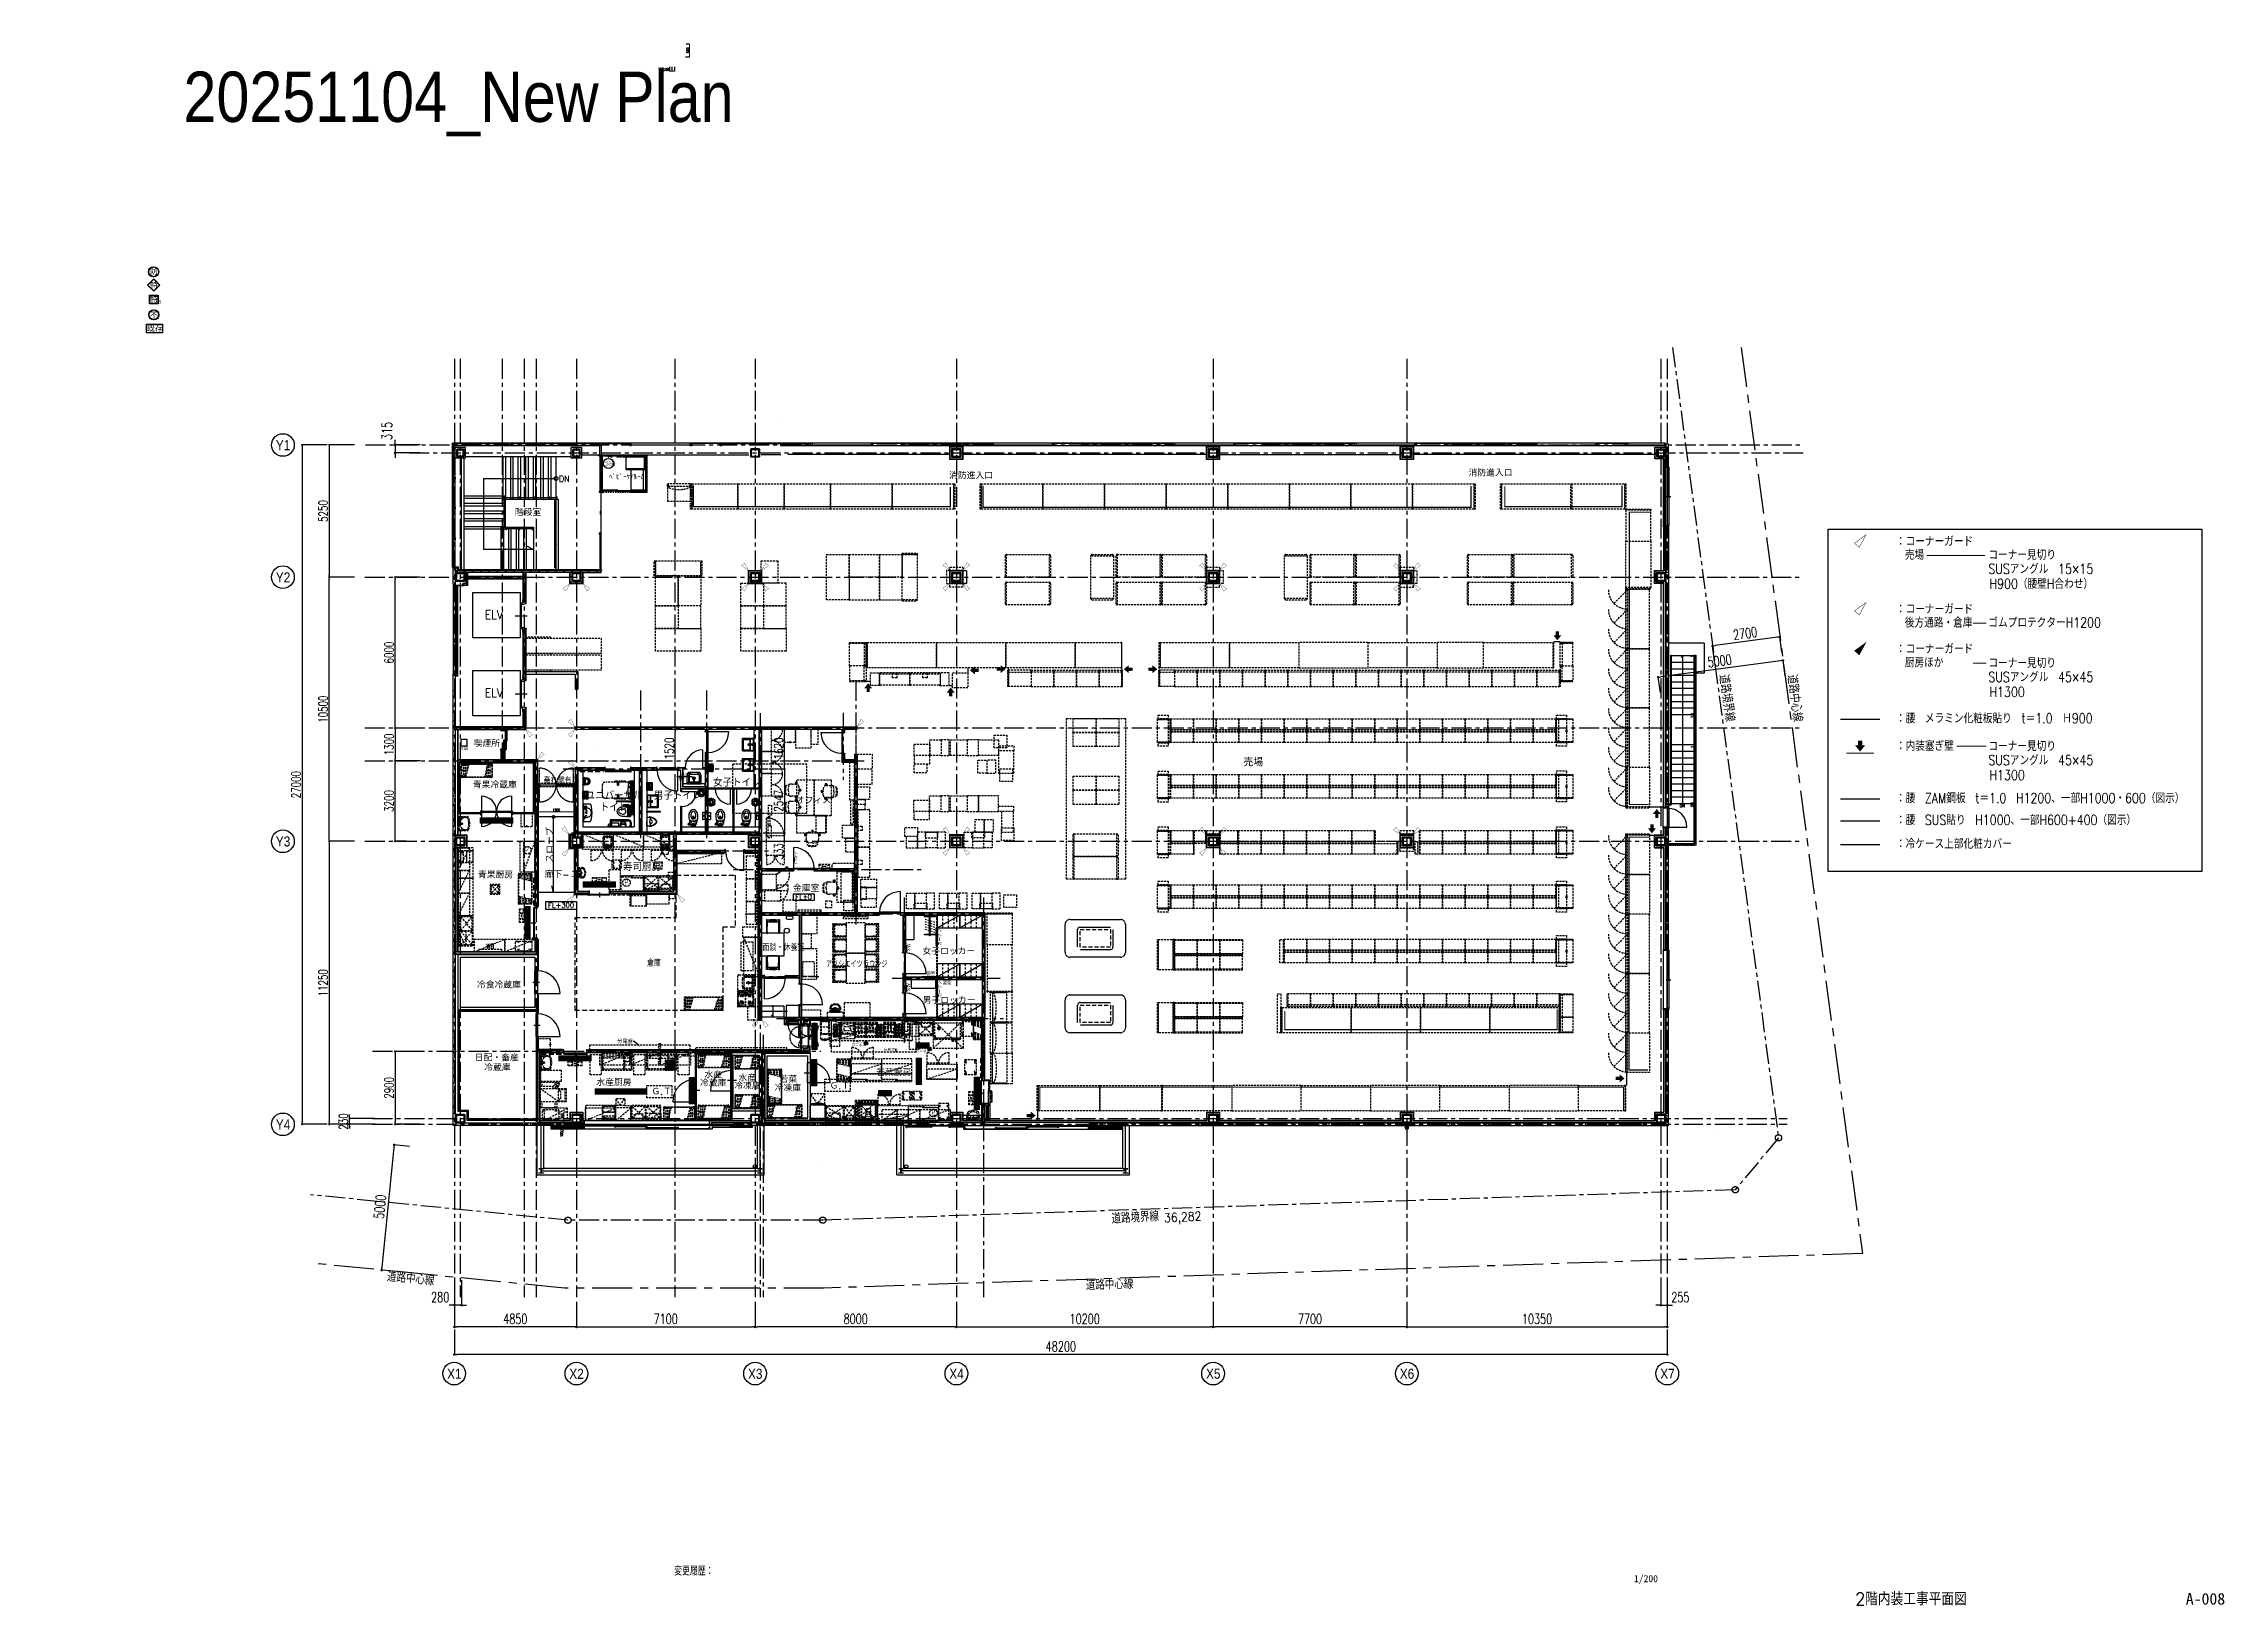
# Model space of a CAD drawing. Extents: x -119186 to 98821, y 1814 to 147180.
# Drawn here: x -5463 to 81196, y 1814 to 63886 of the extents above; entities that cross this region are included whole.
import ezdxf
from ezdxf import colors
from ezdxf.entities.mleader import LeaderData, LeaderLine
from ezdxf.enums import TextEntityAlignment as Align
from ezdxf.math import Vec2, Vec3

# ---------------------------------------------------------------- set-up
doc = ezdxf.new("R2010")
doc.units = 0
doc.header["$LTSCALE"] = 12.7
doc.header["$MEASUREMENT"] = 0
doc.header["$PDMODE"] = 1
doc.header["$PDSIZE"] = -2
for name, pattern in [('CENTER', [2, 1.25, -0.25, 0.25, -0.25]), ('DASH_0', [8, 6.299213, -1.700787]), ('DASHED', [0.75, 0.5, -0.25]), ('DASHED1', [2.5, 1.25, -1.25]), ('HIDDEN', [4.724409, 3.149606, -1.574803]), ('HIDDEN2', [0.1875, 0.125, -0.0625]), ('ISO-10______', [0.37, 0.24, -0.06, 0.01, -0.06])]:
    doc.linetypes.add(name, pattern=pattern)
doc.layers.get('0').update_dxf_attribs({"linetype": 'CONTINUOUS'})
doc.layers.get('DEFPOINTS').update_dxf_attribs({"color": 1, "linetype": 'CONTINUOUS'})
for name, color, linetype in [('0-1', 7, 'CONTINUOUS'), ('0-5', 7, 'CONTINUOUS'), ('01扉', 7, 'CONTINUOUS'), ('02壁', 7, 'CONTINUOUS'), ('1-1', 7, 'CONTINUOUS'), ('1-4', 7, 'CONTINUOUS'), ('2-2', 7, 'CONTINUOUS'), ('50 zones', 3, 'CONTINUOUS'), ('80_SHELL_TEXT', 7, 'CONTINUOUS'), ('85 shell', 7, 'CONTINUOUS'), ('__', 7, 'CONTINUOUS'), ('______-3', 206, 'CONTINUOUS'), ('A_タイトル枠', 7, 'CONTINUOUS'), ('A_内装凡例', 7, 'CONTINUOUS'), ('A_寸法', 9, 'CONTINUOUS'), ('A_建築', 8, 'CONTINUOUS'), ('A_建築（下図）', 8, 'CONTINUOUS'), ('A_建築（什器）', 8, 'CONTINUOUS'), ('A_建築（冷蔵・冷凍庫）', 7, 'CONTINUOUS'), ('A_建築（建具）', 2, 'CONTINUOUS'), ('A_建築（新設・仕上げ）', 2, 'CONTINUOUS'), ('A_建築（軽鉄下地）', 8, 'CONTINUOUS'), ('A_敷地境界線', 1, 'CENTER'), ('A_記述', 3, 'CONTINUOUS'), ('A_通り芯', 8, 'CENTER'), ('A_通り記号', 2, 'CENTER'), ('A_道路中心線', 8, 'CENTER'), ('G0-MOJI', 7, 'CONTINUOUS'), ('ZZ-OBJE', 3, 'CONTINUOUS'), ('冷設', 8, 'HIDDEN'), ('枠内記述', 3, 'CONTINUOUS'), ('面積', 3, 'CONTINUOUS')]:
    doc.layers.add(name, color=color, linetype=linetype)
doc.layers.add('改修記述', color=1, linetype='CONTINUOUS', lineweight=9, true_color=0xff0000)
doc.styles.add('Dim', font='simplex.shx', dxfattribs={"width": 0.7, "bigfont": 'extfont2.shx'})
doc.styles.add('eqsp1', font='simplex.shx', dxfattribs={"bigfont": 'extfont.shx'})
doc.styles.add('KANJI', font='simplex', dxfattribs={"bigfont": 'bigfont'})
doc.styles.add('KANSIM', font='SIMPLEX.shx', dxfattribs={"width": 0.7, "bigfont": 'extfont2.shx'})
doc.styles.add('MUSER', font='SIMPLEX.shx', dxfattribs={"height": 300, "bigfont": 'BIGFONT.shx'})
doc.styles.add('ROMANS', font='romans.shx', dxfattribs={"bigfont": 'bigfont.shx'})
doc.styles.get("Standard").update_dxf_attribs({"font": 'txt', "bigfont": 'BIGFONT.SHX'})
doc.styles.add('Standard-A', font='romans.shx', dxfattribs={"bigfont": 'extfont2.shx'})
doc.styles.add('ゴシック', font='MS Gothic.ttf', dxfattribs={"height": 4})
doc.styles.add('スタイル1', font='MS PGothic.ttf')
doc.styles.add('丸ゴチック', font='HGRSMP.TTF')
doc.dimstyles.new('1-200', dxfattribs={"dimscale": 200, "dimtxt": 3, "dimasz": 1, "dimexe": 1, "dimexo": 1, "dimgap": 1, "dimtad": 1, "dimdec": 0, "dimtxsty": 'Dim', "dimblk": 'DOT', "dimcen": 2.5, "dimadec": 0, "dimazin": 0, "dimtfac": 1, "dimtdec": 0, "dimtix": 1, "dimtmove": 2, "dimatfit": 3, "dimldrblk": '引出線', "dimfxl": 1, "dimlwd": -1, "dimlwe": -1, "dimarcsym": 0})

msp = doc.modelspace()

# ---------------------------------------------------------------- texts
at = {"layer": '80_SHELL_TEXT', "color": 8}
for s, p in [('消防進入口', (30518.19, 46581.96)), ('消防進入口', (51159.78, 46690.13)), ('階段室', (13260.05, 45120.64))]:
    msp.add_text(s, height=250, dxfattribs=at).set_placement(p)
at = {"layer": '80_SHELL_TEXT', "color": 8, "width": 0.8}
msp.add_text('灰皿', height=150, dxfattribs=at).set_placement((11239.65, 35798.91), align=Align.CENTER)
at = {"layer": '80_SHELL_TEXT', "color": 8}
for s, height, p in [('喫煙所', 250, (11621.01, 36182.58)), ('垂れ壁有り', 200, (14399.46, 34721.52)), ('売場', 300, (42218.05, 35462.91)), ('オフィス', 250, (24430.38, 33929.07)), ('青果厨房', 250, (11795.11, 30964.9)), ('廊下-１', 250, (14451.75, 30983.4)), ('金庫室', 250, (24314.59, 30430.74)), ('FL+300', 200, (14582.4, 29739.93)), ('FL±0', 200, (24405.62, 30066.28)), ('女子ロッカー', 250, (29458.11, 27929)), ('冷食冷蔵庫', 250, (11754.19, 26589.49)), ('男子ロッカー', 250, (29465.18, 25977.62)), ('日配・畜産', 250, (11669.66, 23696.27)), ('冷蔵庫 ', 250, (12043.78, 23303.94)), ('水産厨房', 250, (16501.99, 22716.75)), ('若菜厨房', 250, (27616.6, 23108.35))]:
    msp.add_text(s, height=height, dxfattribs=at).set_placement(p, align=Align.TOP_LEFT)
for s, height, width, p in [('女子トイレ', 300, 0.9, (21137.98, 34660.58)), ('ユニバーサル', 300, 0.9, (16075.72, 34140.87)), ('男子トイレ', 300, 0.9, (18787.97, 34140.87)), ('トイレ', 300, 0.9, (16633.65, 33675.29)), ('寿司厨房', 300, 0.9, (17559.45, 31304.89)), ('面談・休養室', 250, 0.8, (23096.33, 28082.15)), ('倉庫', 250, 0.8, (18511.37, 27461.8)), ('アソシエイツラウンジ', 250, 0.7, (25620.99, 27416.38)), ('姿見', 150, 0.8, (29623.05, 26994.69)), ('姿見', 150, 0.8, (30265.47, 26628.04))]:
    msp.add_text(s, height=height, dxfattribs=dict(at, width=width)).set_placement(p, align=Align.TOP_LEFT)
for s, p in [('青果冷蔵庫', (12464.29, 34416.13)), ('冷蔵庫', (21146.31, 22567.49)), ('水産', (21147.93, 22895.6)), ('冷凍庫', (22505.37, 22455.57)), ('水産', (22503.52, 22768.09)), ('若菜', (24128.69, 22712.89)), ('冷凍庫', (24111.85, 22369.79))]:
    msp.add_text(s, height=250, dxfattribs=at).set_placement(p, align=Align.MIDDLE_CENTER)
msp.add_text('スロープ', height=250, rotation=90, dxfattribs=at).set_placement((14535.95, 31333.73), align=Align.TOP_LEFT)
at = {"layer": '80_SHELL_TEXT', "color": 8, "width": 0.8}
for s, p in [('ＳＷ', (28840.89, 27783.82)), ('カーテン', (30073.1, 28040.93)), ('ＳＷ', (28838.26, 26201.28)), ('カーテン', (30073.1, 25985.18))]:
    msp.add_text(s, height=150, rotation=90, dxfattribs=at).set_placement(p, align=Align.TOP_LEFT)
at = {"layer": 'A_タイトル枠', "color": 3, "width": 0.9}
msp.add_text('2階内装工事平面図', height=510, dxfattribs=at).set_placement((68744.27, 2071.05), align=Align.MIDDLE_CENTER)
at = {"layer": 'A_建築（下図）', "color": 8}
for s, height, p in [('1', 109.88, (59994.69, 39485.56)), ('10', 109.876, (59994.69, 37082.56)), ('11', 109.876, (59999.69, 35881.82)), ('20', 109.876, (59990.61, 33536.29))]:
    msp.add_text(s, height=height, rotation=90, dxfattribs=at).set_placement(p, align=Align.TOP_LEFT)
msp.add_text('DN', height=109.876, dxfattribs=at).set_placement((59556.74, 33643), align=Align.TOP_LEFT)
at = {"layer": 'A_建築（下図）', "color": 8, "flags": 1}
for tag, s in [('______', ''), ('__', 'H'), ('__', "'"), ('__', ''), ('____', ''), ('__', '')]:
    msp.add_attdef(tag, (57666.91, 42930.24), s, height=0.18, rotation=270, dxfattribs=at)
at = {"layer": 'A_建築（什器）', "color": 8, "width": 0.7}
msp.add_text('ゴミ箱', height=150, rotation=0.1956884, dxfattribs=at).set_placement((16810.97, 47253.71), align=Align.TOP_LEFT)
at = {"layer": 'A_建築（什器）', "color": 8, "style": 'ROMANS'}
msp.add_text('ﾍﾞﾋﾞｰｹｱﾙｰﾑ', height=200, dxfattribs=at).set_placement((17005.19, 46555.75))
at = {"layer": 'A_建築（什器）', "color": 8, "linetype": 'HIDDEN2', "ltscale": 50}
for p, p2 in [((13641.33, 31689.76), (13841.33, 31689.76)), ((17585.68, 30398.72, 3961), (17785.68, 30398.72, 3961))]:
    msp.add_text('Ｐ', height=250, dxfattribs=at).set_placement(p, p2, align=Align.FIT)
at = {"layer": 'A_建築（什器）', "color": 8, "linetype": 'HIDDEN2', "ltscale": 50, "width": 0.8}
for s, p in [('排水桝', (18824.4, 31247.01)), ('カゴ付', (18817.73, 31112.18))]:
    msp.add_text(s, height=100, dxfattribs=at).set_placement(p)
at = {"layer": 'A_建築（什器）', "color": 8, "linetype": 'HIDDEN2', "ltscale": 50, "style": 'eqsp1', "width": 0.8}
msp.add_text('WB', height=180, dxfattribs=at).set_placement((12285.91, 28010.6), align=Align.MIDDLE_CENTER)
at = {"layer": 'A_建築（什器）', "color": 8, "linetype": 'HIDDEN2', "ltscale": 50, "style": 'MUSER', "flags": 3}
for p, rotation in [((24416.63, 36632.64), 180), ((13959.13, 33283.02), 180), ((22971.63, 25575), 180), ((14159.13, 24337.64), 270)]:
    msp.add_attdef('CODE', p, 'AC4518SS', height=0.01, rotation=rotation, dxfattribs=at)
at = {"layer": 'A_建築（什器）', "color": 8, "style": 'MUSER', "flags": 3}
msp.add_attdef('CODE', (24556.63, 25195.14), 'AC4518SS', height=0.01, rotation=90, dxfattribs=at)
at = {"layer": 'A_建築（建具）', "color": 8}
msp.add_text('ﾄﾞｱｽｺｰﾌﾟ', height=100, rotation=90, dxfattribs=at).set_placement((24395.04, 31258.86), align=Align.TOP_LEFT)
at = {"layer": 'A_記述', "color": 8, "style": 'Standard-A', "width": 0.9}
for s, height, p in [('DN', 250, (15017.9, 46462.58)), ('ELV', 350, (12063.95, 41014.26)), ('ELV', 350, (12063.95, 37910.12))]:
    msp.add_text(s, height=height, dxfattribs=at).set_placement(p)
for s, rotation, p in [('道路境界線', 278.0367332, (61283.48, 38811.26)), ('道路中心線', 277.3383182, (63992.76, 38806.77)), ('道路境界線', 3.1271502, (36973.89, 17162.86)), ('道路中心線', 354.6406834, (8183.06, 14878.46)), ('道路中心線', 1.5343745, (35953.01, 14523.72))]:
    msp.add_text(s, height=350, rotation=rotation, dxfattribs=at).set_placement(p, align=Align.MIDDLE_LEFT)
at = {"layer": 'A_記述', "color": 8}
for p in [(25768.06, 22331.48, 790), (18689.28, 22103.73, 790)]:
    msp.add_text('Ｇ.Ｔ', height=250, dxfattribs=at).set_placement(p)
at = {"layer": 'A_記述', "color": 8, "style": 'Standard-A', "width": 0.9}
msp.add_text('36,282', height=350, rotation=3.1271502, dxfattribs=at).set_placement((39070.59, 17038.32))
at = {"layer": 'A_通り記号', "color": 8, "linetype": 'Continuous', "style": 'スタイル1', "width": 0.9}
for s, p in [('Y1', (4052.14, 47925.67)), ('Y2', (4052.14, 42675.67)), ('Y3', (4052.14, 32175.67)), ('Y4', (4052.14, 20925.67)), ('X1', (10856.17, 11018.69)), ('X2', (15714.97, 11018.61)), ('X3', (22814.97, 11018.61)), ('X4', (30814.97, 11018.61)), ('X5', (41014.97, 11018.61)), ('X6', (48714.97, 11018.61)), ('X7', (59066.1, 11018.69))]:
    msp.add_text(s, height=400, dxfattribs=at).set_placement(p, align=Align.MIDDLE)
at = {"layer": 'DEFPOINTS', "style": 'KANSIM', "width": 0.7}
msp.add_text('変更履歴：', height=320, dxfattribs=at).set_placement((19593.45, 3167.06), align=Align.MIDDLE_LEFT)
at = {"layer": 'G0-MOJI', "color": 3, "style": '丸ゴチック', "width": 0.9}
msp.add_text('20251104_New Plan', height=2000, dxfattribs=at).set_placement((93.68, 60773.78))
at = {"layer": 'G0-MOJI', "color": 10, "style": '丸ゴチック'}
for s, height, p in [('防', 225, (-1233.82, 54718.97)), ('特', 225, (-1233.82, 54178.51)), ('特', 225, (-1233.82, 53608.92)), ('不', 225, (-1233.82, 52993.05)), ('S', 125, (-910.12, 53561.95))]:
    msp.add_text(s, height=height, dxfattribs=at).set_placement(p)
at = {"layer": 'G0-MOJI', "color": 4, "style": '丸ゴチック'}
msp.add_text('既存', height=225, dxfattribs=at).set_placement((-1356.02, 52456.43))
at = {"layer": '冷設', "color": 8, "linetype": 'HIDDEN2', "ltscale": 50, "style": 'KANJI'}
msp.add_text('S', height=100, rotation=180, dxfattribs=at).set_placement((29182.64, 24982.64), align=Align.MIDDLE)
at = {"layer": '冷設', "color": 8, "linetype": 'HIDDEN2', "ltscale": 50}
for s, p in [('クーラー', (26640.36, 24002.68, 23.12)), ('スポット', (26653.7, 24120.17, 23.12)), ('床見切り', (27929.01, 23848.6, 23.12)), ('クーラー', (29191.94, 23763.16, 23.12)), ('スポット', (29205.27, 23874.37, 23.12))]:
    msp.add_text(s, height=100, rotation=360, dxfattribs=at).set_placement(p)
msp.add_text('Ｐ', height=250, dxfattribs=at).set_placement((29782.81, 21237.83), (29982.81, 21237.83), align=Align.FIT)
at = {"layer": '冷設', "color": 8, "ltscale": 3, "flags": 1}
for tag, s in [('______', ''), ('____', ''), ('__', 'H')]:
    msp.add_attdef(tag, (22518.91, 39858.88), s, height=0.18, rotation=90, dxfattribs=at)
at = {"layer": '冷設', "color": 8, "linetype": 'HIDDEN2', "ltscale": 50, "text_generation_flag": 2, "flags": 1}
for tag in ['O_MODEL', 'N_MODEL', 'N_NAME', 'N_WDS', 'N_DDS', 'N_HDS', 'N_BDS']:
    msp.add_attdef(tag, text='', height=0.1, rotation=90, dxfattribs=at).set_placement((30970.13, 24957.64), align=Align.MIDDLE)
at = {"layer": '改修記述', "color": 7, "style": 'Dim', "width": 0.8}
for s, p in [('：コーナーガード', (68142.24, 44106.5)), ('売場', (68496.56, 43567.6)), ('コーナー見切り', (71817.02, 43567.6)), ('SUSアングル\u300015×15', (71817.02, 43010.94)), ('H900（腰壁H合わせ）', (71864.6, 42415.93)), ('：コーナーガード', (68142.24, 41415.99)), ('後方通路・倉庫', (68496.56, 40877.09)), ('ゴムプロテクターH1200', (71817.02, 40877.09)), ('：コーナーガード', (68142.24, 39831.79)), ('厨房ほか', (68496.56, 39292.89)), ('コーナー見切り', (71817.02, 39269.82)), ('SUSアングル\u300045×45', (71817.02, 38713.16)), ('H1300', (71864.6, 38118.15)), ('：腰\u3000メラミン化粧板貼り\u3000t＝1.0\u3000Ｈ900', (68142.24, 37071.88)), ('：内装塞ぎ壁', (68142.24, 35976.84)), ('SUSアングル\u300045×45', (71817.02, 35409.46)), ('コーナー見切り', (71817.02, 35966.12)), ('H1300', (71864.6, 34814.45)), ('：腰\u3000ZAM鋼板\u3000t＝1.0\u3000H1200、一部H1000・600（図示）', (68142.24, 33900.99)), ('：腰\u3000SUS貼り\u3000H1000、一部H600+400（図示）', (68142.24, 33030.56)), ('：冷ケース上部化粧カバー', (68142.24, 32085.44))]:
    msp.add_text(s, height=400, dxfattribs=at).set_placement(p, align=Align.MIDDLE_LEFT)
at = {"layer": '枠内記述', "linetype": 'ByBlock', "lineweight": -2, "style": 'ゴシック'}
msp.add_text('1/200', height=280, dxfattribs=at).set_placement((57735.95, 2735.97))
at = {"layer": '枠内記述', "style": 'ゴシック'}
msp.add_text('A-008', height=460, dxfattribs=at).set_placement((79662.77, 1844.04))

# ---------------------------------------------------------------- blocks, each defined once
blk = doc.blocks.new('_________')
at = {"layer": '______-3', "color": 4}
blk.add_point((0, 0), dxfattribs=at)
at = {"layer": '__', "color": 0, "flags": 1}
for tag in ['SQ_M', '__', '______', '__', '__']:
    blk.add_attdef(tag, (0, 0), '', height=0.18, dxfattribs=at)
blk = doc.blocks.new('_Dot')
at = {"color": 0, "linetype": 'ByBlock', "lineweight": -2}
blk.add_line((-0.5, 0), (-1, 0), dxfattribs=at)
at = {"color": 0, "linetype": 'ByBlock', "const_width": 0.5}
blk.add_lwpolyline([(-0.25, 0, 1), (0.25, 0, 1)], format="xyb", close=True, dxfattribs=at)
blk = doc.blocks.new('*D6')
at = {"layer": 'A_寸法', "color": 0, "transparency": 16777216}
for p, q in [((6884, 32183), (5884, 32183)), ((5884, 32103), (5884, 21013)), ((6884, 20933), (5884, 20933))]:
    blk.add_line(p, q, dxfattribs=at)
at = {"layer": 'DEFPOINTS', "color": 0, "transparency": 16777216}
for p in [(6884, 32183), (5884, 20933), (6884, 20933)]:
    blk.add_point(p, dxfattribs=at)
at = {"layer": 'A_寸法', "color": 0, "transparency": 16777216, "xscale": 80, "yscale": 80, "zscale": 80}
for p, rotation in [((5884, 32183), 90), ((5884, 20933), 270)]:
    blk.add_blockref('_Dot', p, dxfattribs=dict(at, rotation=rotation))
at = {"layer": 'A_寸法', "color": 0, "transparency": 16777216, "insert": (5644, 26558), "char_height": 360, "attachment_point": 5, "rotation": 90, "style": 'Dim'}
blk.add_mtext('11250', dxfattribs=at)
blk = doc.blocks.new('引出線')
at = {"color": 0, "linetype": 'ByBlock'}
for points in [[(0, 0), (-1.96, -0.4)], [(-1, 0), (0, 0)]]:
    blk.add_lwpolyline(points, dxfattribs=at)
blk = doc.blocks.new('*D7')
at = {"layer": 'A_寸法', "color": 0, "transparency": 16777216}
for p, q in [((6884, 42683), (5884, 42683)), ((5884, 32263), (5884, 42603)), ((6884, 32183), (5884, 32183))]:
    blk.add_line(p, q, dxfattribs=at)
at = {"layer": 'DEFPOINTS', "color": 0, "transparency": 16777216}
for p in [(5884, 42683), (6884, 42683), (6884, 32183)]:
    blk.add_point(p, dxfattribs=at)
at = {"layer": 'A_寸法', "color": 0, "transparency": 16777216, "xscale": 80, "yscale": 80, "zscale": 80}
for p, rotation in [((5884, 42683), 90), ((5884, 32183), 270)]:
    blk.add_blockref('_Dot', p, dxfattribs=dict(at, rotation=rotation))
at = {"layer": 'A_寸法', "color": 0, "transparency": 16777216, "insert": (5644, 37433), "char_height": 360, "attachment_point": 5, "rotation": 90, "style": 'Dim'}
blk.add_mtext('10500', dxfattribs=at)
blk = doc.blocks.new('*D8')
at = {"layer": 'A_寸法', "color": 0, "transparency": 16777216}
for p, q in [((6884, 47933), (5884, 47933)), ((5884, 47853), (5884, 42763)), ((6884, 42683), (5884, 42683))]:
    blk.add_line(p, q, dxfattribs=at)
at = {"layer": 'DEFPOINTS', "color": 0, "transparency": 16777216}
for p in [(6884, 47933), (5884, 42683), (6884, 42683)]:
    blk.add_point(p, dxfattribs=at)
at = {"layer": 'A_寸法', "color": 0, "transparency": 16777216, "xscale": 80, "yscale": 80, "zscale": 80}
for p, rotation in [((5884, 47933), 90), ((5884, 42683), 270)]:
    blk.add_blockref('_Dot', p, dxfattribs=dict(at, rotation=rotation))
at = {"layer": 'A_寸法', "color": 0, "transparency": 16777216, "insert": (5644, 45308), "char_height": 360, "attachment_point": 5, "rotation": 90, "style": 'Dim'}
blk.add_mtext('5250', dxfattribs=at)
blk = doc.blocks.new('*D9')
at = {"layer": 'A_寸法', "color": 0, "transparency": 16777216}
for p, q in [((5807, 47933), (4807, 47933)), ((4807, 47853), (4807, 21013)), ((5807, 20933), (4807, 20933))]:
    blk.add_line(p, q, dxfattribs=at)
at = {"layer": 'DEFPOINTS', "color": 0, "transparency": 16777216}
for p in [(5807, 47933), (4807, 20933), (5807, 20933)]:
    blk.add_point(p, dxfattribs=at)
at = {"layer": 'A_寸法', "color": 0, "transparency": 16777216, "xscale": 80, "yscale": 80, "zscale": 80}
for p, rotation in [((4807, 47933), 90), ((4807, 20933), 270)]:
    blk.add_blockref('_Dot', p, dxfattribs=dict(at, rotation=rotation))
at = {"layer": 'A_寸法', "color": 0, "transparency": 16777216, "insert": (4567, 34433), "char_height": 360, "attachment_point": 5, "rotation": 90, "style": 'Dim'}
blk.add_mtext('27000', dxfattribs=at)
blk = doc.blocks.new('*D10')
at = {"layer": 'A_寸法', "color": 0, "transparency": 16777216}
for p, q in [((9502, 42683), (8502, 42683)), ((8502, 36763), (8502, 42603)), ((9524, 36683), (8502, 36683))]:
    blk.add_line(p, q, dxfattribs=at)
at = {"layer": 'DEFPOINTS', "color": 0, "transparency": 16777216}
for p in [(8502, 42683), (9502, 42683), (9524, 36683)]:
    blk.add_point(p, dxfattribs=at)
at = {"layer": 'A_寸法', "color": 0, "transparency": 16777216, "xscale": 80, "yscale": 80, "zscale": 80}
for p, rotation in [((8502, 42683), 90), ((8502, 36683), 270)]:
    blk.add_blockref('_Dot', p, dxfattribs=dict(at, rotation=rotation))
at = {"layer": 'A_寸法', "color": 0, "transparency": 16777216, "insert": (8262, 39683), "char_height": 360, "attachment_point": 5, "rotation": 90, "style": 'Dim'}
blk.add_mtext('6000', dxfattribs=at)
blk = doc.blocks.new('*D11')
at = {"layer": 'A_寸法', "color": 0, "transparency": 16777216}
for p, q in [((8502, 48033), (8502, 48133)), ((9502, 47933), (8502, 47933)), ((8502, 47933), (8502, 47618)), ((9502, 47618), (8502, 47618)), ((8502, 47518), (8502, 47418))]:
    blk.add_line(p, q, dxfattribs=at)
at = {"layer": 'DEFPOINTS', "color": 0, "transparency": 16777216}
for p in [(9502, 47933), (8502, 47618), (9502, 47618)]:
    blk.add_point(p, dxfattribs=at)
at = {"layer": 'A_寸法', "color": 0, "transparency": 16777216, "xscale": 100, "yscale": 100, "zscale": 100}
for p, rotation in [((8502, 47933), 270), ((8502, 47618), 90)]:
    blk.add_blockref('_Dot', p, dxfattribs=dict(at, rotation=rotation))
at = {"layer": 'A_寸法', "color": 0, "transparency": 16777216, "insert": (8182, 48491), "char_height": 400, "attachment_point": 5, "rotation": 90, "style": 'Dim'}
blk.add_mtext('315', dxfattribs=at)
blk = doc.blocks.new('*D12')
at = {"layer": 'A_寸法', "color": 0, "transparency": 16777216}
for p, q in [((60938, 39338), (60856, 39945)), ((63433, 40291), (60956, 39959)), ((63614, 39697), (63532, 40304))]:
    blk.add_line(p, q, dxfattribs=at)
at = {"layer": 'DEFPOINTS', "color": 0, "transparency": 16777216}
for p in [(60856, 39945), (60938, 39338), (63614, 39697)]:
    blk.add_point(p, dxfattribs=at)
at = {"layer": 'A_寸法', "color": 0, "transparency": 16777216, "xscale": 100, "yscale": 100, "zscale": 100}
for p, rotation in [((60856, 39945), 187.6343053524382), ((63532, 40304), 7.634305352438187)]:
    blk.add_blockref('_Dot', p, dxfattribs=dict(at, rotation=rotation))
at = {"layer": 'A_寸法', "color": 0, "transparency": 16777216, "insert": (62152, 40442), "char_height": 400, "attachment_point": 5, "rotation": 7.63431, "style": 'Dim'}
blk.add_mtext('2700', dxfattribs=at)
blk = doc.blocks.new('*D13')
at = {"layer": 'A_寸法', "color": 0, "transparency": 16777216}
for p, q in [((63559, 39355), (58801, 38717)), ((63739, 38761), (63658, 39368)), ((58784, 38097), (58702, 38704))]:
    blk.add_line(p, q, dxfattribs=at)
at = {"layer": 'DEFPOINTS', "color": 0, "transparency": 16777216}
for p in [(58702, 38704), (63739, 38761), (58784, 38097)]:
    blk.add_point(p, dxfattribs=at)
at = {"layer": 'A_寸法', "color": 0, "transparency": 16777216, "xscale": 100, "yscale": 100, "zscale": 100}
for p, rotation in [((63658, 39368), 7.634305352438187), ((58702, 38704), 187.6343053524382)]:
    blk.add_blockref('_Dot', p, dxfattribs=dict(at, rotation=rotation))
at = {"layer": 'A_寸法', "color": 0, "transparency": 16777216, "insert": (61138, 39353), "char_height": 400, "attachment_point": 5, "rotation": 7.63431, "style": 'Dim'}
blk.add_mtext('5000', dxfattribs=at)
blk = doc.blocks.new('*D14')
at = {"layer": 'A_寸法', "color": 0, "transparency": 16777216}
for p, q in [((8454, 20017), (7981, 15240)), ((9073, 20056), (8464, 20117)), ((8581, 15081), (7971, 15141))]:
    blk.add_line(p, q, dxfattribs=at)
at = {"layer": 'DEFPOINTS', "color": 0, "transparency": 16777216}
for p in [(9073, 20056), (7971, 15141), (8581, 15081)]:
    blk.add_point(p, dxfattribs=at)
at = {"layer": 'A_寸法', "color": 0, "transparency": 16777216, "xscale": 100, "yscale": 100, "zscale": 100}
for p, rotation in [((8464, 20117), 84.34667987780954), ((7971, 15141), 264.3466798778095)]:
    blk.add_blockref('_Dot', p, dxfattribs=dict(at, rotation=rotation))
at = {"layer": 'A_寸法', "color": 0, "transparency": 16777216, "insert": (7899, 17660), "char_height": 400, "attachment_point": 5, "rotation": 84.34668, "style": 'Dim'}
blk.add_mtext('5000', dxfattribs=at)
blk = doc.blocks.new('*D15')
at = {"layer": 'A_寸法', "color": 0, "transparency": 16777216}
for p, q in [((10859, 13879), (10859, 12879)), ((15709, 13879), (15709, 12879)), ((15609, 12879), (10959, 12879))]:
    blk.add_line(p, q, dxfattribs=at)
at = {"layer": 'DEFPOINTS', "color": 0, "transparency": 16777216}
for p in [(10859, 13879), (15709, 13879), (10859, 12879)]:
    blk.add_point(p, dxfattribs=at)
at = {"layer": 'A_寸法', "color": 0, "transparency": 16777216, "xscale": 100, "yscale": 100, "zscale": 100, "rotation": 180}
blk.add_blockref('_Dot', (10859, 12879), dxfattribs=at)
at = {"layer": 'A_寸法', "color": 0, "transparency": 16777216, "xscale": 100, "yscale": 100, "zscale": 100}
blk.add_blockref('_Dot', (15709, 12879), dxfattribs=at)
at = {"layer": 'A_寸法', "color": 0, "transparency": 16777216, "insert": (13284, 13199), "char_height": 400, "attachment_point": 5, "style": 'Dim'}
blk.add_mtext('4850', dxfattribs=at)
blk = doc.blocks.new('*D16')
at = {"layer": 'A_寸法', "color": 0, "transparency": 16777216}
for p, q in [((15709, 13879), (15709, 12879)), ((22809, 13879), (22809, 12879)), ((15809, 12879), (22709, 12879))]:
    blk.add_line(p, q, dxfattribs=at)
at = {"layer": 'DEFPOINTS', "color": 0, "transparency": 16777216}
for p in [(15709, 13879), (22809, 13879), (22809, 12879)]:
    blk.add_point(p, dxfattribs=at)
at = {"layer": 'A_寸法', "color": 0, "transparency": 16777216, "xscale": 100, "yscale": 100, "zscale": 100, "rotation": 180}
blk.add_blockref('_Dot', (15709, 12879), dxfattribs=at)
at = {"layer": 'A_寸法', "color": 0, "transparency": 16777216, "xscale": 100, "yscale": 100, "zscale": 100}
blk.add_blockref('_Dot', (22809, 12879), dxfattribs=at)
at = {"layer": 'A_寸法', "color": 0, "transparency": 16777216, "insert": (19259, 13199), "char_height": 400, "attachment_point": 5, "style": 'Dim'}
blk.add_mtext('7100', dxfattribs=at)
blk = doc.blocks.new('*D17')
at = {"layer": 'A_寸法', "color": 0, "transparency": 16777216}
for p, q in [((22809, 13879), (22809, 12879)), ((30809, 13879), (30809, 12879)), ((30709, 12879), (22909, 12879))]:
    blk.add_line(p, q, dxfattribs=at)
at = {"layer": 'DEFPOINTS', "color": 0, "transparency": 16777216}
for p in [(22809, 13879), (30809, 13879), (22809, 12879)]:
    blk.add_point(p, dxfattribs=at)
at = {"layer": 'A_寸法', "color": 0, "transparency": 16777216, "xscale": 100, "yscale": 100, "zscale": 100, "rotation": 180}
blk.add_blockref('_Dot', (22809, 12879), dxfattribs=at)
at = {"layer": 'A_寸法', "color": 0, "transparency": 16777216, "xscale": 100, "yscale": 100, "zscale": 100}
blk.add_blockref('_Dot', (30809, 12879), dxfattribs=at)
at = {"layer": 'A_寸法', "color": 0, "transparency": 16777216, "insert": (26809, 13199), "char_height": 400, "attachment_point": 5, "style": 'Dim'}
blk.add_mtext('8000', dxfattribs=at)
blk = doc.blocks.new('*D18')
at = {"layer": 'A_寸法', "color": 0, "transparency": 16777216}
for p, q in [((30809, 13879), (30809, 12879)), ((41009, 13879), (41009, 12879)), ((30909, 12879), (40909, 12879))]:
    blk.add_line(p, q, dxfattribs=at)
at = {"layer": 'DEFPOINTS', "color": 0, "transparency": 16777216}
for p in [(30809, 13879), (41009, 13879), (41009, 12879)]:
    blk.add_point(p, dxfattribs=at)
at = {"layer": 'A_寸法', "color": 0, "transparency": 16777216, "xscale": 100, "yscale": 100, "zscale": 100, "rotation": 180}
blk.add_blockref('_Dot', (30809, 12879), dxfattribs=at)
at = {"layer": 'A_寸法', "color": 0, "transparency": 16777216, "xscale": 100, "yscale": 100, "zscale": 100}
blk.add_blockref('_Dot', (41009, 12879), dxfattribs=at)
at = {"layer": 'A_寸法', "color": 0, "transparency": 16777216, "insert": (35909, 13199), "char_height": 400, "attachment_point": 5, "style": 'Dim'}
blk.add_mtext('10200', dxfattribs=at)
blk = doc.blocks.new('*D19')
at = {"layer": 'A_寸法', "color": 0, "transparency": 16777216}
for p, q in [((41009, 13879), (41009, 12879)), ((48709, 13879), (48709, 12879)), ((48609, 12879), (41109, 12879))]:
    blk.add_line(p, q, dxfattribs=at)
at = {"layer": 'DEFPOINTS', "color": 0, "transparency": 16777216}
for p in [(41009, 13879), (48709, 13879), (41009, 12879)]:
    blk.add_point(p, dxfattribs=at)
at = {"layer": 'A_寸法', "color": 0, "transparency": 16777216, "xscale": 100, "yscale": 100, "zscale": 100, "rotation": 180}
blk.add_blockref('_Dot', (41009, 12879), dxfattribs=at)
at = {"layer": 'A_寸法', "color": 0, "transparency": 16777216, "xscale": 100, "yscale": 100, "zscale": 100}
blk.add_blockref('_Dot', (48709, 12879), dxfattribs=at)
at = {"layer": 'A_寸法', "color": 0, "transparency": 16777216, "insert": (44859, 13199), "char_height": 400, "attachment_point": 5, "style": 'Dim'}
blk.add_mtext('7700', dxfattribs=at)
blk = doc.blocks.new('*D20')
at = {"layer": 'A_寸法', "color": 0, "transparency": 16777216}
for p, q in [((48709, 13879), (48709, 12879)), ((59059, 13879), (59059, 12879)), ((48809, 12879), (58959, 12879))]:
    blk.add_line(p, q, dxfattribs=at)
at = {"layer": 'DEFPOINTS', "color": 0, "transparency": 16777216}
for p in [(48709, 13879), (59059, 13879), (59059, 12879)]:
    blk.add_point(p, dxfattribs=at)
at = {"layer": 'A_寸法', "color": 0, "transparency": 16777216, "xscale": 100, "yscale": 100, "zscale": 100, "rotation": 180}
blk.add_blockref('_Dot', (48709, 12879), dxfattribs=at)
at = {"layer": 'A_寸法', "color": 0, "transparency": 16777216, "xscale": 100, "yscale": 100, "zscale": 100}
blk.add_blockref('_Dot', (59059, 12879), dxfattribs=at)
at = {"layer": 'A_寸法', "color": 0, "transparency": 16777216, "insert": (53884, 13199), "char_height": 400, "attachment_point": 5, "style": 'Dim'}
blk.add_mtext('10350', dxfattribs=at)
blk = doc.blocks.new('*D21')
at = {"layer": 'A_寸法', "color": 0, "transparency": 16777216}
for p, q in [((58804, 14743), (58804, 13743)), ((59059, 14743), (59059, 13743)), ((58704, 13743), (58604, 13743)), ((58804, 13743), (59059, 13743)), ((59159, 13743), (59259, 13743))]:
    blk.add_line(p, q, dxfattribs=at)
at = {"layer": 'DEFPOINTS', "color": 0, "transparency": 16777216}
for p in [(58804, 14743), (59059, 14743), (59059, 13743)]:
    blk.add_point(p, dxfattribs=at)
at = {"layer": 'A_寸法', "color": 0, "transparency": 16777216, "xscale": 100, "yscale": 100, "zscale": 100}
blk.add_blockref('_Dot', (58804, 13743), dxfattribs=at)
at = {"layer": 'A_寸法', "color": 0, "transparency": 16777216, "xscale": 100, "yscale": 100, "zscale": 100, "rotation": 180}
blk.add_blockref('_Dot', (59059, 13743), dxfattribs=at)
at = {"layer": 'A_寸法', "color": 0, "transparency": 16777216, "insert": (59576, 14063), "char_height": 400, "attachment_point": 5, "style": 'Dim'}
blk.add_mtext('255', dxfattribs=at)
blk = doc.blocks.new('*D22')
at = {"layer": 'A_寸法', "color": 0, "transparency": 16777216}
for p, q in [((10859, 14743), (10859, 13743)), ((11139, 14743), (11139, 13743)), ((10759, 13743), (10659, 13743)), ((11139, 13743), (10859, 13743)), ((11239, 13743), (11339, 13743))]:
    blk.add_line(p, q, dxfattribs=at)
at = {"layer": 'DEFPOINTS', "color": 0, "transparency": 16777216}
for p in [(10859, 14743), (11139, 14743), (10859, 13743)]:
    blk.add_point(p, dxfattribs=at)
at = {"layer": 'A_寸法', "color": 0, "transparency": 16777216, "xscale": 100, "yscale": 100, "zscale": 100}
blk.add_blockref('_Dot', (10859, 13743), dxfattribs=at)
at = {"layer": 'A_寸法', "color": 0, "transparency": 16777216, "xscale": 100, "yscale": 100, "zscale": 100, "rotation": 180}
blk.add_blockref('_Dot', (11139, 13743), dxfattribs=at)
at = {"layer": 'A_寸法', "color": 0, "transparency": 16777216, "insert": (10295, 14063), "char_height": 400, "attachment_point": 5, "style": 'Dim'}
blk.add_mtext('280', dxfattribs=at)
blk = doc.blocks.new('*D23')
at = {"layer": 'A_寸法', "color": 0, "transparency": 16777216}
for p, q in [((10859, 12784), (10859, 11784)), ((59059, 12784), (59059, 11784)), ((58959, 11784), (10959, 11784))]:
    blk.add_line(p, q, dxfattribs=at)
at = {"layer": 'DEFPOINTS', "color": 0, "transparency": 16777216}
for p in [(10859, 12784), (59059, 12784), (10859, 11784)]:
    blk.add_point(p, dxfattribs=at)
at = {"layer": 'A_寸法', "color": 0, "transparency": 16777216, "xscale": 100, "yscale": 100, "zscale": 100, "rotation": 180}
blk.add_blockref('_Dot', (10859, 11784), dxfattribs=at)
at = {"layer": 'A_寸法', "color": 0, "transparency": 16777216, "xscale": 100, "yscale": 100, "zscale": 100}
blk.add_blockref('_Dot', (59059, 11784), dxfattribs=at)
at = {"layer": 'A_寸法', "color": 0, "transparency": 16777216, "insert": (34959, 12104), "char_height": 400, "attachment_point": 5, "style": 'Dim'}
blk.add_mtext('48200', dxfattribs=at)
blk = doc.blocks.new('_DotSmall')
at = {"color": 0, "linetype": 'ByBlock', "const_width": 0.5}
blk.add_lwpolyline([(-0.0625, 0, 1), (0.0625, 0, 1)], format="xyb", close=True, dxfattribs=at)
blk = doc.blocks.new('*D29')
at = {"layer": 'A_寸法', "color": 0, "transparency": 16777216}
for p, q in [((9524, 36683), (8502, 36683)), ((8502, 36603), (8502, 35463)), ((9502, 35383), (8502, 35383))]:
    blk.add_line(p, q, dxfattribs=at)
at = {"layer": 'DEFPOINTS', "color": 0, "transparency": 16777216}
for p in [(9524, 36683), (8502, 35383), (9502, 35383)]:
    blk.add_point(p, dxfattribs=at)
at = {"layer": 'A_寸法', "color": 0, "transparency": 16777216, "xscale": 80, "yscale": 80, "zscale": 80}
for p, rotation in [((8502, 36683), 90), ((8502, 35383), 270)]:
    blk.add_blockref('_Dot', p, dxfattribs=dict(at, rotation=rotation))
at = {"layer": 'A_寸法', "color": 0, "transparency": 16777216, "insert": (8262, 36033), "char_height": 360, "attachment_point": 5, "rotation": 90, "style": 'Dim'}
blk.add_mtext('1300', dxfattribs=at)
blk = doc.blocks.new('*D30')
at = {"layer": 'A_寸法', "color": 0, "transparency": 16777216}
for p, q in [((9502, 35383), (8502, 35383)), ((8502, 32263), (8502, 35303)), ((8947, 32183), (8502, 32183))]:
    blk.add_line(p, q, dxfattribs=at)
at = {"layer": 'DEFPOINTS', "color": 0, "transparency": 16777216}
for p in [(8502, 35383), (9502, 35383), (8947, 32183)]:
    blk.add_point(p, dxfattribs=at)
at = {"layer": 'A_寸法', "color": 0, "transparency": 16777216, "xscale": 80, "yscale": 80, "zscale": 80}
for p, rotation in [((8502, 35383), 90), ((8502, 32183), 270)]:
    blk.add_blockref('_Dot', p, dxfattribs=dict(at, rotation=rotation))
at = {"layer": 'A_寸法', "color": 0, "transparency": 16777216, "insert": (8262, 33783), "char_height": 360, "attachment_point": 5, "rotation": 90, "style": 'Dim'}
blk.add_mtext('3200', dxfattribs=at)
blk = doc.blocks.new('*D31')
at = {"layer": 'A_寸法', "color": 0, "transparency": 16777216}
for p, q in [((23374, 36683), (23981, 36683)), ((23981, 35143), (23981, 36603)), ((23352, 35063), (23981, 35063))]:
    blk.add_line(p, q, dxfattribs=at)
at = {"layer": 'DEFPOINTS', "color": 0, "transparency": 16777216}
for p in [(23374, 36683), (23981, 36683), (23352, 35063)]:
    blk.add_point(p, dxfattribs=at)
at = {"layer": 'A_寸法', "color": 0, "transparency": 16777216, "xscale": 80, "yscale": 80, "zscale": 80}
for p, rotation in [((23981, 36683), 90), ((23981, 35063), 270)]:
    blk.add_blockref('_Dot', p, dxfattribs=dict(at, rotation=rotation))
at = {"layer": 'A_寸法', "color": 0, "transparency": 16777216, "insert": (23741, 35873), "char_height": 360, "attachment_point": 5, "rotation": 90, "style": 'Dim'}
blk.add_mtext('1620', dxfattribs=at)
blk = doc.blocks.new('*D32')
at = {"layer": 'A_寸法', "color": 0, "transparency": 16777216}
for p, q in [((19031, 36633), (19637, 36633)), ((19637, 35213), (19637, 36533)), ((19009, 35113), (19637, 35113))]:
    blk.add_line(p, q, dxfattribs=at)
at = {"layer": 'DEFPOINTS', "color": 0, "transparency": 16777216}
for p in [(19031, 36633), (19637, 36633), (19009, 35113)]:
    blk.add_point(p, dxfattribs=at)
at = {"layer": 'A_寸法', "color": 0, "transparency": 16777216, "xscale": 100, "yscale": 100, "zscale": 100}
for p, rotation in [((19637, 36633), 90), ((19637, 35113), 270)]:
    blk.add_blockref('_Dot', p, dxfattribs=dict(at, rotation=rotation))
at = {"layer": 'A_寸法', "color": 0, "transparency": 16777216, "insert": (19397, 35873), "char_height": 360, "attachment_point": 5, "rotation": 90, "style": 'Dim'}
blk.add_mtext('1520', dxfattribs=at)
blk = doc.blocks.new('*D33')
at = {"layer": 'A_寸法', "color": 0, "transparency": 16777216}
for p, q in [((23352, 35063), (23981, 35063)), ((23981, 34983), (23981, 32595)), ((23374, 32515), (23981, 32515))]:
    blk.add_line(p, q, dxfattribs=at)
at = {"layer": 'DEFPOINTS', "color": 0, "transparency": 16777216}
for p in [(23352, 35063), (23374, 32515), (23981, 32515)]:
    blk.add_point(p, dxfattribs=at)
at = {"layer": 'A_寸法', "color": 0, "transparency": 16777216, "xscale": 80, "yscale": 80, "zscale": 80}
for p, rotation in [((23981, 35063), 90), ((23981, 32515), 270)]:
    blk.add_blockref('_Dot', p, dxfattribs=dict(at, rotation=rotation))
at = {"layer": 'A_寸法', "color": 0, "transparency": 16777216, "insert": (23741, 33789), "char_height": 360, "attachment_point": 5, "rotation": 90, "style": 'Dim'}
blk.add_mtext('2547', dxfattribs=at)
blk = doc.blocks.new('*D34')
at = {"layer": 'A_寸法', "color": 0, "transparency": 16777216}
for p, q in [((23352, 32183), (23981, 32183)), ((23374, 32515), (23981, 32515)), ((23981, 32263), (23981, 32435))]:
    blk.add_line(p, q, dxfattribs=at)
at = {"layer": 'DEFPOINTS', "color": 0, "transparency": 16777216}
for p in [(23352, 32183), (23374, 32515), (23981, 32515)]:
    blk.add_point(p, dxfattribs=at)
at = {"layer": 'A_寸法', "color": 0, "transparency": 16777216, "xscale": 80, "yscale": 80, "zscale": 80}
for p, rotation in [((23981, 32515), 90), ((23981, 32183), 270)]:
    blk.add_blockref('_Dot', p, dxfattribs=dict(at, rotation=rotation))
at = {"layer": 'A_寸法', "color": 0, "transparency": 16777216, "insert": (23741, 31780), "char_height": 360, "attachment_point": 5, "rotation": 90, "style": 'Dim'}
blk.add_mtext('333', dxfattribs=at)
blk = doc.blocks.new('*D35')
at = {"layer": 'A_寸法', "color": 0, "transparency": 16777216}
for p, q in [((6691, 21243), (6691, 21323)), ((7691, 21163), (6691, 21163)), ((6691, 20933), (6691, 21163)), ((7713, 20933), (6691, 20933)), ((6691, 20853), (6691, 20773))]:
    blk.add_line(p, q, dxfattribs=at)
at = {"layer": 'DEFPOINTS', "color": 0, "transparency": 16777216}
for p in [(6691, 21163), (7691, 21163), (7713, 20933)]:
    blk.add_point(p, dxfattribs=at)
at = {"layer": 'A_寸法', "color": 0, "transparency": 16777216, "xscale": 80, "yscale": 80, "zscale": 80}
for p, rotation in [((6691, 21163), 270), ((6691, 20933), 90)]:
    blk.add_blockref('_Dot', p, dxfattribs=dict(at, rotation=rotation))
at = {"layer": 'A_寸法', "color": 0, "transparency": 16777216, "insert": (6451, 21048), "char_height": 360, "attachment_point": 5, "rotation": 90, "style": 'Dim'}
blk.add_mtext('230', dxfattribs=at)
blk = doc.blocks.new('*D36')
at = {"layer": 'A_寸法', "color": 0, "transparency": 16777216}
for p, q in [((20042, 63356), (20206, 63356)), ((20064, 63876), (20206, 63876))]:
    blk.add_line(p, q, dxfattribs=at)
at = {"layer": 'A_寸法', "color": 0, "lineweight": 13, "transparency": 16777216}
blk.add_line((20206, 63376), (20206, 63856), dxfattribs=at)
at = {"layer": 'DEFPOINTS', "color": 0, "transparency": 16777216}
for p in [(20042, 63356), (20064, 63876), (20206, 63876)]:
    blk.add_point(p, dxfattribs=at)
at = {"layer": 'A_寸法', "color": 0, "lineweight": 13, "transparency": 16777216, "xscale": 20, "yscale": 20, "zscale": 20}
for p, rotation in [((20206, 63876), 90), ((20206, 63356), 270)]:
    blk.add_blockref('_Dot', p, dxfattribs=dict(at, rotation=rotation))
at = {"layer": 'A_寸法', "color": 0, "transparency": 16777216, "insert": (20136, 63616), "char_height": 100, "attachment_point": 5, "rotation": 90, "style": 'Dim'}
blk.add_mtext('520', dxfattribs=at)
blk = doc.blocks.new('*D37')
at = {"layer": 'A_寸法', "color": 0, "transparency": 16777216}
for p, q in [((9524, 23833), (8502, 23833)), ((8502, 23753), (8502, 21013)), ((9502, 20933), (8502, 20933))]:
    blk.add_line(p, q, dxfattribs=at)
at = {"layer": 'DEFPOINTS', "color": 0, "transparency": 16777216}
for p in [(9524, 23833), (8502, 20933), (9502, 20933)]:
    blk.add_point(p, dxfattribs=at)
at = {"layer": 'A_寸法', "color": 0, "transparency": 16777216, "xscale": 80, "yscale": 80, "zscale": 80}
for p, rotation in [((8502, 23833), 90), ((8502, 20933), 270)]:
    blk.add_blockref('_Dot', p, dxfattribs=dict(at, rotation=rotation))
at = {"layer": 'A_寸法', "color": 0, "transparency": 16777216, "insert": (8262, 22383), "char_height": 360, "attachment_point": 5, "rotation": 90, "style": 'Dim'}
blk.add_mtext('2900', dxfattribs=at)
blk = doc.blocks.new('*D38')
at = {"layer": 'A_寸法', "color": 0, "transparency": 16777216}
for p, q in [((19506, 62967), (19506, 62786)), ((19606, 62966), (19606, 62786))]:
    blk.add_line(p, q, dxfattribs=at)
at = {"layer": 'A_寸法', "color": 0, "lineweight": 13, "transparency": 16777216}
blk.add_line((19586, 62786), (19526, 62786), dxfattribs=at)
at = {"layer": 'DEFPOINTS', "color": 0, "transparency": 16777216}
for p in [(19506, 62967), (19506, 62786), (19606, 62966)]:
    blk.add_point(p, dxfattribs=at)
at = {"layer": 'A_寸法', "color": 0, "lineweight": 13, "transparency": 16777216, "xscale": 20, "yscale": 20, "zscale": 20, "rotation": 180}
blk.add_blockref('_Dot', (19506, 62786), dxfattribs=at)
at = {"layer": 'A_寸法', "color": 0, "lineweight": 13, "transparency": 16777216, "xscale": 20, "yscale": 20, "zscale": 20}
blk.add_blockref('_Dot', (19606, 62786), dxfattribs=at)
at = {"layer": 'A_寸法', "color": 0, "transparency": 16777216, "insert": (19306, 62856), "char_height": 100, "attachment_point": 5, "style": 'Dim'}
blk.add_mtext('100', dxfattribs=at)
blk = doc.blocks.new('*D39')
at = {"layer": 'A_寸法', "color": 0, "transparency": 16777216}
for p, q in [((19406, 62967), (19406, 62786)), ((19506, 62966), (19506, 62786))]:
    blk.add_line(p, q, dxfattribs=at)
at = {"layer": 'A_寸法', "color": 0, "lineweight": 13, "transparency": 16777216}
blk.add_line((19486, 62786), (19426, 62786), dxfattribs=at)
at = {"layer": 'DEFPOINTS', "color": 0, "transparency": 16777216}
for p in [(19406, 62967), (19406, 62786), (19506, 62966)]:
    blk.add_point(p, dxfattribs=at)
at = {"layer": 'A_寸法', "color": 0, "lineweight": 13, "transparency": 16777216, "xscale": 20, "yscale": 20, "zscale": 20, "rotation": 180}
blk.add_blockref('_Dot', (19406, 62786), dxfattribs=at)
at = {"layer": 'A_寸法', "color": 0, "lineweight": 13, "transparency": 16777216, "xscale": 20, "yscale": 20, "zscale": 20}
blk.add_blockref('_Dot', (19506, 62786), dxfattribs=at)
at = {"layer": 'A_寸法', "color": 0, "transparency": 16777216, "insert": (19084, 62856), "char_height": 100, "attachment_point": 5, "style": 'Dim'}
blk.add_mtext('100,', dxfattribs=at)
blk = doc.blocks.new('*D40')
at = {"layer": 'A_寸法', "color": 0, "transparency": 16777216}
for p, q in [((15350, 21423), (15208, 21423)), ((15352, 21083), (15208, 21083))]:
    blk.add_line(p, q, dxfattribs=at)
at = {"layer": 'A_寸法', "color": 0, "lineweight": 13, "transparency": 16777216}
blk.add_line((15208, 21103), (15208, 21403), dxfattribs=at)
at = {"layer": 'DEFPOINTS', "color": 0, "transparency": 16777216}
for p in [(15208, 21423), (15350, 21423), (15352, 21083)]:
    blk.add_point(p, dxfattribs=at)
at = {"layer": 'A_寸法', "color": 0, "lineweight": 13, "transparency": 16777216, "xscale": 20, "yscale": 20, "zscale": 20}
for p, rotation in [((15208, 21423), 90), ((15208, 21083), 270)]:
    blk.add_blockref('_Dot', p, dxfattribs=dict(at, rotation=rotation))
at = {"layer": 'A_寸法', "color": 0, "transparency": 16777216, "insert": (15138, 21253), "char_height": 100, "attachment_point": 5, "rotation": 90, "style": 'Dim'}
blk.add_mtext('340', dxfattribs=at)
blk = doc.blocks.new('*D41')
at = {"layer": 'A_寸法', "color": 0, "transparency": 16777216}
for p, q in [((15352, 21083), (15208, 21083)), ((15350, 20983), (15208, 20983))]:
    blk.add_line(p, q, dxfattribs=at)
at = {"layer": 'A_寸法', "color": 0, "lineweight": 13, "transparency": 16777216}
blk.add_line((15208, 21063), (15208, 21003), dxfattribs=at)
at = {"layer": 'DEFPOINTS', "color": 0, "transparency": 16777216}
for p in [(15208, 20983), (15350, 20983), (15352, 21083)]:
    blk.add_point(p, dxfattribs=at)
at = {"layer": 'A_寸法', "color": 0, "lineweight": 13, "transparency": 16777216, "xscale": 20, "yscale": 20, "zscale": 20}
for p, rotation in [((15208, 21083), 90), ((15208, 20983), 270)]:
    blk.add_blockref('_Dot', p, dxfattribs=dict(at, rotation=rotation))
at = {"layer": 'A_寸法', "color": 0, "transparency": 16777216, "insert": (15126, 20782), "char_height": 100, "attachment_point": 5, "rotation": 90, "style": 'Dim'}
blk.add_mtext('100', dxfattribs=at)
blk = doc.blocks.new('*D42')
at = {"layer": 'A_寸法', "color": 0, "transparency": 16777216}
for p, q in [((15351, 20983), (15208, 20983)), ((15350, 20883), (15208, 20883))]:
    blk.add_line(p, q, dxfattribs=at)
at = {"layer": 'A_寸法', "color": 0, "lineweight": 13, "transparency": 16777216}
blk.add_line((15208, 20963), (15208, 20903), dxfattribs=at)
at = {"layer": 'DEFPOINTS', "color": 0, "transparency": 16777216}
for p in [(15208, 20883), (15350, 20883), (15351, 20983)]:
    blk.add_point(p, dxfattribs=at)
at = {"layer": 'A_寸法', "color": 0, "lineweight": 13, "transparency": 16777216, "xscale": 20, "yscale": 20, "zscale": 20}
for p, rotation in [((15208, 20983), 90), ((15208, 20883), 270)]:
    blk.add_blockref('_Dot', p, dxfattribs=dict(at, rotation=rotation))
at = {"layer": 'A_寸法', "color": 0, "transparency": 16777216, "insert": (15140, 20561), "char_height": 100, "attachment_point": 5, "rotation": 90, "style": 'Dim'}
blk.add_mtext('100,', dxfattribs=at)
blk = doc.blocks.new('*D43')
at = {"layer": 'A_寸法', "color": 0, "lineweight": 13, "transparency": 16777216}
for p, q in [((19095, 23815), (19095, 23835)), ((19095, 23795), (19095, 23783)), ((19095, 23763), (19095, 23743))]:
    blk.add_line(p, q, dxfattribs=at)
at = {"layer": 'A_寸法', "color": 0, "transparency": 16777216}
for p, q in [((19238, 23795), (19095, 23795)), ((19237, 23783), (19095, 23783))]:
    blk.add_line(p, q, dxfattribs=at)
at = {"layer": 'DEFPOINTS', "color": 0, "transparency": 16777216}
for p in [(19095, 23783), (19237, 23783), (19238, 23795)]:
    blk.add_point(p, dxfattribs=at)
at = {"layer": 'A_寸法', "color": 0, "lineweight": 13, "transparency": 16777216, "xscale": 20, "yscale": 20, "zscale": 20}
for p, rotation in [((19095, 23795), 270), ((19095, 23783), 90)]:
    blk.add_blockref('_Dot', p, dxfattribs=dict(at, rotation=rotation))
at = {"layer": 'A_寸法', "color": 0, "transparency": 16777216, "insert": (19024, 23455), "char_height": 100, "attachment_point": 5, "rotation": 90, "style": 'Dim'}
blk.add_mtext('12.5,', dxfattribs=at)
blk = doc.blocks.new('*D44')
at = {"layer": 'A_寸法', "color": 0, "lineweight": 13, "transparency": 16777216}
for p, q in [((19095, 23890), (19095, 23910)), ((19095, 23870), (19095, 23795)), ((19095, 23775), (19095, 23755))]:
    blk.add_line(p, q, dxfattribs=at)
at = {"layer": 'A_寸法', "color": 0, "transparency": 16777216}
for p, q in [((19239, 23870), (19095, 23870)), ((19237, 23795), (19095, 23795))]:
    blk.add_line(p, q, dxfattribs=at)
at = {"layer": 'DEFPOINTS', "color": 0, "transparency": 16777216}
for p in [(19095, 23795), (19237, 23795), (19239, 23870)]:
    blk.add_point(p, dxfattribs=at)
at = {"layer": 'A_寸法', "color": 0, "lineweight": 13, "transparency": 16777216, "xscale": 20, "yscale": 20, "zscale": 20}
for p, rotation in [((19095, 23870), 270), ((19095, 23795), 90)]:
    blk.add_blockref('_Dot', p, dxfattribs=dict(at, rotation=rotation))
at = {"layer": 'A_寸法', "color": 0, "transparency": 16777216, "insert": (19013, 23674), "char_height": 100, "attachment_point": 5, "rotation": 90, "style": 'Dim'}
blk.add_mtext('75', dxfattribs=at)
blk = doc.blocks.new('*D45')
at = {"layer": 'A_寸法', "color": 0, "lineweight": 13, "transparency": 16777216}
for p, q in [((19095, 23903), (19095, 23923)), ((19095, 23870), (19095, 23883)), ((19095, 23850), (19095, 23830))]:
    blk.add_line(p, q, dxfattribs=at)
at = {"layer": 'A_寸法', "color": 0, "transparency": 16777216}
for p, q in [((19237, 23883), (19095, 23883)), ((19238, 23870), (19095, 23870))]:
    blk.add_line(p, q, dxfattribs=at)
at = {"layer": 'DEFPOINTS', "color": 0, "transparency": 16777216}
for p in [(19095, 23883), (19237, 23883), (19238, 23870)]:
    blk.add_point(p, dxfattribs=at)
at = {"layer": 'A_寸法', "color": 0, "lineweight": 13, "transparency": 16777216, "xscale": 20, "yscale": 20, "zscale": 20}
for p, rotation in [((19095, 23883), 270), ((19095, 23870), 90)]:
    blk.add_blockref('_Dot', p, dxfattribs=dict(at, rotation=rotation))
at = {"layer": 'A_寸法', "color": 0, "transparency": 16777216, "insert": (19010, 24027), "char_height": 100, "attachment_point": 5, "rotation": 90, "style": 'Dim'}
blk.add_mtext('12.5', dxfattribs=at)
blk = doc.blocks.new('スタッキングチェアSFIDA')
at = {"color": 0}
for p, q in [((-238, 60), (-238, 406)), ((-214, 25), (-222, 16)), ((214, 25), (222, 16)), ((238, 60), (238, 406))]:
    blk.add_line(p, q, dxfattribs=at)
for points in [[(-238, 459), (-238, 480), (-238, 540, 0.414214), (-242, 545), (-252, 545, 0.414214), (-258, 540), (-258, 60, 0.221149), (-225, -9, 0.176863), (-222, -10, 0.181585), (-219, -9), (-199, 12)], [(-238, 541, 0.358225), (-242, 545), (-252, 545, 0.414214), (-258, 540), (-258, 459, 0.209153), (-226, 394, 0.176863), (-222, 393, 0.181585), (-219, 395), (-219, 395)], [(-218, 415, -0.178633), (-238, 459)], [(-218, 450), (-234, 504, -0.47861), (-218, 531, -0.06517), (218, 531, -0.47861), (234, 504), (218, 450)], [(-216, 521), (-216, 521, -0.508118), (-216, 521, -0.06517), (216, 521, -0.508118), (216, 521), (216, 521)], [(238, 459), (238, 480), (238, 540, -0.414214), (242, 545), (252, 545, -0.414214), (258, 540), (258, 60, -0.221149), (225, -9, -0.176863), (222, -10, -0.181585), (219, -9), (199, 12)], [(218, 415, 0.178633), (238, 459)], [(238, 541, -0.358225), (242, 545), (252, 545, -0.414214), (258, 540), (258, 459, -0.209153), (226, 394, -0.176863), (222, 393, -0.181585), (219, 395), (219, 395)]]:
    blk.add_lwpolyline(points, format="xyb", dxfattribs=at)
for points in [[(-218, 450), (218, 450), (228, 50, -0.292623), (168, 0), (-168, 0, -0.292623), (-228, 50)], [(-158, 507), (-156, 503, -0.007062), (156, 503), (158, 507, 0.028531)]]:
    blk.add_lwpolyline(points, format="xyb", close=True, dxfattribs=at)
for centre, start, end in [((-168, 60), 180, 230.29098), ((168, 60), 309.70902, 0)]:
    blk.add_arc(centre, 70, start, end, dxfattribs=at)
blk = doc.blocks.new('パイプハンガータテ伸縮タイプ')
at = {"color": 0}
for p, q in [((-130, 629), (-184, 646)), ((-130, 529), (-184, 546)), ((-130, 429), (-184, 446)), ((-130, 329), (-184, 346)), ((-130, 229), (-184, 246)), ((-22, 596), (-76, 613)), ((-22, 496), (-76, 513)), ((-22, 396), (-76, 413)), ((-22, 296), (-76, 313)), ((-22, 196), (-76, 213)), ((-15, 15), (-15, 805)), ((15, 15), (15, 805)), ((86, 564), (32, 580)), ((86, 464), (32, 480)), ((86, 364), (32, 380)), ((86, 264), (32, 280)), ((86, 164), (32, 180)), ((194, 531), (140, 547)), ((194, 431), (140, 447)), ((194, 331), (140, 347)), ((194, 231), (140, 247)), ((194, 131), (140, 147))]:
    blk.add_line(p, q, dxfattribs=at)
for points in [[(-15, 755), (-212, 755), (-212, 785), (-15, 785)], [(-15, 35), (-212, 35), (-212, 65), (-15, 65)], [(15, 785), (212, 785), (212, 755), (15, 755)], [(15, 65), (212, 65), (212, 35), (15, 35)]]:
    blk.add_lwpolyline(points, dxfattribs=at)
for centre, start, end in [((0, 805), 0, 180), ((0, 15), 180, 0)]:
    blk.add_arc(centre, 15, start, end, dxfattribs=at)
blk = doc.blocks.new('*D46')
at = {"layer": 'A_寸法', "color": 0, "transparency": 16777216}
for p, q in [((14159, 33165), (14159, 33354)), ((15659, 33187), (15659, 33354))]:
    blk.add_line(p, q, dxfattribs=at)
at = {"layer": 'A_寸法', "color": 0, "lineweight": 13, "transparency": 16777216}
blk.add_line((14179, 33354), (15639, 33354), dxfattribs=at)
at = {"layer": 'DEFPOINTS', "color": 0, "transparency": 16777216}
for p in [(14159, 33165), (15659, 33354), (15659, 33187)]:
    blk.add_point(p, dxfattribs=at)
at = {"layer": 'A_寸法', "color": 0, "lineweight": 13, "transparency": 16777216, "xscale": 20, "yscale": 20, "zscale": 20, "rotation": 180}
blk.add_blockref('_Dot', (14159, 33354), dxfattribs=at)
at = {"layer": 'A_寸法', "color": 0, "lineweight": 13, "transparency": 16777216, "xscale": 20, "yscale": 20, "zscale": 20}
blk.add_blockref('_Dot', (15659, 33354), dxfattribs=at)
at = {"layer": 'A_寸法', "color": 0, "transparency": 16777216, "insert": (14909, 33424), "char_height": 100, "attachment_point": 5, "style": 'Dim'}
blk.add_mtext('1500', dxfattribs=at)
blk = doc.blocks.new('Toilet for Men')
at = {"color": 0}
for p, q in [((-187, 103), (-184, 96)), ((-172, 3), (-182, 90)), ((-172, 3), (-171, 0)), ((-171, 0), (0, 0)), ((171, 0), (0, 0)), ((172, 3), (171, 0)), ((172, 3), (182, 90)), ((187, 103), (184, 96))]:
    blk.add_line(p, q, dxfattribs=at)
for centre, radius, start, end in [((212, 64), 402, 155.21615, 173.61677), ((-178, 107), 10.1, 173.61677, 205.64101), ((-202, 87), 20.2, 6.62078, 25.64101), ((1493, -1), 1657, 174.79963, 179.9529), ((-3, 176), 156, 163.2845, 189.96641), ((305, 21), 505, 135.70641, 155.21615), ((226, 88), 402, 135.15696, 160.64042), ((-3, 176), 144, 163.2845, 188.84381), ((-110, 159), 35.4, 188.84381, 252.65581), ((226, 88), 389, 135.15696, 160.64042), ((0, 511), 404, 252.65581, 270), ((0, 161), 67.9, 310.62218, 229.37782), ((0, 161), 65.9, 307.92373, 232.07627), ((0, 318), 78.6, 90, 135.70641), ((0, 318), 66, 90, 138.62355), ((0, 318), 78.6, 44.29359, 90), ((0, 318), 66, 41.37645, 90), ((0, 511), 404, 270, 287.34419), ((-226, 88), 389, 19.35958, 44.84304), ((-305, 21), 505, 24.78385, 44.29359), ((-226, 88), 402, 19.35958, 44.84304), ((110, 159), 35.4, 287.34419, 351.15619), ((3, 176), 144, 351.15619, 16.7155), ((-212, 64), 402, 6.38323, 24.78385), ((3, 176), 156, 350.03359, 16.7155), ((-1493, -1), 1657, 0.0471, 5.20037), ((202, 87), 20.2, 154.35899, 173.37922), ((178, 107), 10.1, 334.35899, 6.38323)]:
    blk.add_arc(centre, radius, start, end, dxfattribs=at)
blk = doc.blocks.new('Toilet Paper Holder')
at = {"color": 0}
for p, q in [((-106.958, 133.5), (-114, 133.5)), ((-114, 133.5), (-114, 17.5)), ((-106.958, 17.5), (-114, 17.5)), ((-106.958, 135), (-106.958, 16)), ((-6.6, 139), (-102.958, 139)), ((-6.6, 12), (-102.958, 12)), ((-4, 142.5), (-77, 142.5)), ((-77, 142.5), (-77, 140)), ((-3.5, 140), (-77, 140)), ((-77, 8.75), (-77, -8.75)), ((-5, 9.25), (-76.5, 9.25)), ((-74.5, 12), (-74.5, 9.25)), ((-49.5, 12), (-49.5, 9.25)), ((-4.5, 11), (-14.5, 11)), ((-14.5, 11), (-14.5, 9.5)), ((-4.5, 9.5), (-14.5, 9.5)), ((-6.6, 12), (-6.6, 139)), ((-4.5, 8.75), (-4.5, -8.75)), ((-4, 9), (-4, -9)), ((-2.5, 139), (-2.5, -139)), ((-2.5, 9), (-2.5, -9)), ((0, 138.5), (0, -138.5)), ((0, 125.25), (0, 120.75)), ((0, 77.75), (0, 73.25)), ((0, 30.25), (0, 25.75)), ((-106.958, -17.5), (-114, -17.5)), ((-114, -17.5), (-114, -133.5)), ((-106.958, -133.5), (-114, -133.5)), ((-106.958, -16), (-106.958, -135)), ((-6.6, -12), (-102.958, -12)), ((-6.6, -139), (-102.958, -139)), ((-3.5, -140), (-77, -140)), ((-77, -140), (-77, -142.5)), ((-4, -142.5), (-77, -142.5)), ((-5, -9.25), (-76.5, -9.25)), ((-74.5, -9.25), (-74.5, -12)), ((-49.5, -9.25), (-49.5, -12)), ((-4.5, -9.5), (-14.5, -9.5)), ((-14.5, -9.5), (-14.5, -11)), ((-4.5, -11), (-14.5, -11)), ((-6.6, -139), (-6.6, -12)), ((0, -25.75), (0, -30.25)), ((0, -73.25), (0, -77.75)), ((0, -120.75), (0, -125.25))]:
    blk.add_line(p, q, dxfattribs=at)
for centre, radius, start, end in [((-102.958, 135), 4, 90, 180), ((-102.958, 16), 4, 180, 270), ((-76.5, 8.75), 0.5, 90, 180), ((-5, 8.75), 0.5, 0, 90), ((-4.5, 9), 2, 0, 90), ((-4.5, 9), 0.5, 0, 90), ((-4, 138.5), 4, 0, 90), ((-3.5, 139), 1, 0, 90), ((-102.958, -16), 4, 90, 180), ((-102.958, -135), 4, 180, 270), ((-76.5, -8.75), 0.5, 180, 270), ((-5, -8.75), 0.5, 270, 0), ((-4.5, -9), 0.5, 270, 0), ((-4.5, -9), 2, 270, 0), ((-4, -138.5), 4, 270, 0), ((-3.5, -139), 1, 270, 0)]:
    blk.add_arc(centre, radius, start, end, dxfattribs=at)
at = {"layer": 'DEFPOINTS'}
blk.add_circle((0, 0), 2, dxfattribs=at)
blk.add_point((0, 0), dxfattribs=at)
blk = doc.blocks.new('Faucent')
at = {"color": 0}
for p, q in [((-37, -5), (-17, 15)), ((-23, 10), (-21, 12)), ((-23, 8), (-23, 10)), ((-21, 12), (-20, 14)), ((-20, 14), (-19, 16)), ((-19, 16), (-17, 18)), ((-17, 18), (-16, 19)), ((-17, 15), (-16, 16)), ((-16, 19), (-14, 20)), ((-16, 16), (-14, 17)), ((-14, 20), (-12, 22)), ((-14, 17), (-13, 18)), ((-13, 18), (-12, 19)), ((-12, 22), (-10, 23)), ((-12, 19), (-10, 20)), ((-10, 23), (-8, 24)), ((-10, 20), (-9, 20)), ((-9, 20), (-7, 21)), ((-8, 24), (-6, 24)), ((-7, 21), (-6, 21)), ((-6, 24), (-4, 25)), ((-6, 21), (-4, 22)), ((-4, 25), (-2, 25)), ((-4, 22), (-2, 22)), ((-2, 25), (0, 25)), ((-2, 22), (-1, 22)), ((-1, 22), (1, 22)), ((0, 25), (2, 25)), ((1, 22), (2, 22)), ((2, 25), (5, 25)), ((2, 22), (4, 21)), ((4, 21), (6, 21)), ((5, 25), (7, 25)), ((6, 21), (7, 21)), ((7, 25), (9, 24)), ((7, 21), (9, 20)), ((9, 24), (11, 23)), ((9, 20), (10, 19)), ((10, 19), (12, 19)), ((11, 23), (13, 23)), ((12, 19), (13, 18)), ((13, 23), (15, 21)), ((13, 18), (14, 17)), ((14, 17), (15, 15)), ((15, 21), (17, 20)), ((15, 18), (15, 19)), ((15, 19), (16, 19)), ((15, 19), (15, 19)), ((15, 18), (15, 18)), ((15, 18), (15, 18)), ((15, 17), (15, 18)), ((15, 17), (15, 17)), ((15, 15), (17, 14)), ((17, 20), (16, 19)), ((16, 17), (15, 17)), ((16, 17), (16, 17)), ((16, 16), (16, 17)), ((16, 16), (16, 16)), ((16, 16), (16, 16)), ((17, 16), (16, 16)), ((17, 15), (17, 15)), ((17, 16), (17, 16)), ((17, 15), (17, 16)), ((18, 15), (17, 15)), ((17, 14), (18, 13)), ((18, 15), (18, 15)), ((18, 15), (18, 15)), ((19, 15), (18, 15)), ((18, 13), (19, 12)), ((20, 17), (19, 16)), ((19, 16), (19, 15)), ((19, 15), (19, 15)), ((19, 12), (19, 10)), ((19, 10), (20, 9)), ((20, 17), (21, 15)), ((20, 9), (21, 7)), ((21, 15), (23, 13)), ((21, 7), (21, 6)), ((21, 6), (21, 4)), ((21, 4), (22, 3)), ((22, 3), (22, 1)), ((22, 1), (22, -1)), ((23, 13), (23, 11)), ((23, 11), (24, 9)), ((24, 9), (25, 7)), ((25, 7), (25, 5)), ((25, 5), (25, 2)), ((25, 2), (25, 0)), ((25, 0), (25, -2)), ((-66, -51), (-98, -82)), ((-51, -66), (-82, -98)), ((-63, -49), (-66, -51)), ((-32, -20), (-62, -50)), ((-49, -63), (-51, -66)), ((-20, -32), (-50, -62)), ((15, -17), (-5, -37)), ((-5, -37), (-5, -37)), ((-5, -37), (-5, -37)), ((10, -23), (8, -23)), ((12, -21), (10, -23)), ((14, -20), (12, -21)), ((16, -19), (14, -20)), ((16, -16), (15, -17)), ((15, -17), (15, -17)), ((17, -14), (16, -16)), ((18, -17), (16, -19)), ((18, -13), (17, -14)), ((19, -12), (18, -13)), ((19, -16), (18, -17)), ((20, -10), (19, -12)), ((20, -14), (19, -16)), ((21, -7), (20, -9)), ((20, -9), (20, -10)), ((22, -12), (20, -14)), ((22, -4), (21, -6)), ((21, -6), (21, -7)), ((22, -1), (22, -2)), ((22, -2), (22, -4)), ((23, -10), (22, -12)), ((24, -8), (23, -10)), ((25, -4), (24, -6)), ((24, -6), (24, -8)), ((25, -2), (25, -4))]:
    blk.add_line(p, q, dxfattribs=at)
blk.add_circle((0, 0), 2, dxfattribs=at)
for centre, radius, start, end in [((-22, -21), 22.1, 70.5394, 107.38678), ((-96, -83), 2, 135, 217.20157), ((-73, -65), 31.8, 217.41251, 220.17404), ((-26, -25), 93.2, 220.51663, 225.34828), ((-25, -26), 93.2, 224.65172, 229.48337), ((-73, -83), 19.1, 228.91307, 233.50038), ((-83, -96), 2, 232.79843, 315), ((-64, -51), 1.97, 48.64463, 81.8834), ((-110, -110), 77.3, 41.68302, 51.64515), ((-81, -86), 39, 36.71859, 43.31928), ((-51, -64), 1.97, 8.1166, 41.35537), ((-21, -21), 22.1, 162.61323, 199.4606), ((-22, -20), 21.1, 135.04022, 162.46762), ((-37, -27), 5.04, 189.19934, 214.92182), ((-22, -20), 21.1, 107.53238, 134.95978), ((-27, -26), 7.49, 107.53262, 135.06829), ((-27, -26), 7.52, 107.57963, 134.96199), ((-20, -21), 22.9, 245.13819, 250.74066), ((-26, -26), 7.87, 70.59181, 107.44146), ((-26, -26), 7.87, 70.5824, 107.43165), ((-21, -21), 22.1, 250.5394, 287.38678), ((-27, -27), 8.25, 19.30127, 70.69873), ((-27, -27), 8.23, 44.9663, 70.72409), ((-26, -26), 7.87, 316.00753, 45.75618), ((-26, -27), 7.52, 315.03801, 342.42037), ((-26, -26), 7.87, 342.55854, 19.40819), ((-22, -22), 23.2, 19.3477, 70.6523), ((-20, -22), 21.1, 287.53238, 314.95978), ((-20, -22), 21.1, 315.04022, 342.46762), ((-21, -22), 22.1, 342.61323, 19.4606)]:
    blk.add_arc(centre, radius, start, end, dxfattribs=at)
blk.add_point((0, 0), dxfattribs=at)

# ---------------------------------------------------------------- dimensions: what is measured, and where the dimension line sits
at = {"layer": 'A_寸法', "color": 8}
for base, p1, p2, angle, override, picture, middle in [((20205.5, 63875.73), (20041.61, 63355.73), (20063.77, 63875.73), 90, {"dimtxt": 0.5, "dimasz": 0.1, "dimexe": 0, "dimexo": 0, "dimgap": 0.1, "dimlwd": 13}, '*D36', (20135.5, 63615.73)), ((4807.07, 20932.64), (5806.94, 47932.64), (5806.94, 20932.64), 270, {"dimtxt": 1.8, "dimasz": 0.4, "dimexe": 0, "dimexo": 0, "dimgap": 0.3}, '*D9', (4567.07, 34432.64)), ((5883.7, 42682.64), (6883.57, 47932.64), (6883.57, 42682.64), 270, {"dimtxt": 1.8, "dimasz": 0.4, "dimexe": 0, "dimexo": 0, "dimgap": 0.3}, '*D8', (5643.7, 45307.64)), ((5883.7, 42682.64), (6883.57, 32182.64), (6883.57, 42682.64), 90, {"dimtxt": 1.8, "dimasz": 0.4, "dimexe": 0, "dimexo": 0, "dimgap": 0.3}, '*D7', (5643.7, 37432.64)), ((8501.66, 42682.64), (9523.68, 36682.64), (9501.53, 42682.64), 90, {"dimtxt": 1.8, "dimasz": 0.4, "dimexe": 0, "dimexo": 0, "dimgap": 0.3}, '*D10', (8261.66, 39682.64)), ((60856.39, 39945.27), (63613.83, 39696.83), (60937.77, 39338.14), 187.6343054, {"dimtxt": 2, "dimasz": 0.5, "dimexe": 0, "dimexo": 0, "dimgap": 0.6}, '*D12', (62151.91, 40441.78)), ((58702.24, 38704.03), (63739.27, 38761.14), (58783.62, 38096.89), 187.6343054, {"dimtxt": 2, "dimasz": 0.5, "dimexe": 0, "dimexo": 0, "dimgap": 0.6}, '*D13', (61137.56, 39353.31)), ((8501.66, 35382.64), (9523.68, 36682.64), (9501.53, 35382.64), 270, {"dimtxt": 1.8, "dimasz": 0.4, "dimexe": 0, "dimexo": 0, "dimgap": 0.3}, '*D29', (8261.66, 36032.64)), ((19637.42, 36632.64), (19008.99, 35112.64), (19031.15, 36632.64), 90, {"dimtxt": 1.8, "dimasz": 0.5, "dimexe": 0, "dimexo": 0, "dimgap": 0.3}, '*D32', (19397.42, 35872.64)), ((23980.68, 36682.64), (23352.26, 35062.64), (23374.41, 36682.64), 90, {"dimtxt": 1.8, "dimasz": 0.4, "dimexe": 0, "dimexo": 0, "dimgap": 0.3}, '*D31', (23740.68, 35872.64)), ((8501.66, 35382.64), (8946.76, 32182.64), (9501.53, 35382.64), 90, {"dimtxt": 1.8, "dimasz": 0.4, "dimexe": 0, "dimexo": 0, "dimgap": 0.3}, '*D30', (8261.66, 33782.64)), ((5883.7, 20932.64), (6883.57, 32182.64), (6883.57, 20932.64), 270, {"dimtxt": 1.8, "dimasz": 0.4, "dimexe": 0, "dimexo": 0, "dimgap": 0.3}, '*D6', (5643.7, 26557.64)), ((8501.66, 20932.64), (9523.68, 23832.64), (9501.53, 20932.64), 270, {"dimtxt": 1.8, "dimasz": 0.4, "dimexe": 0, "dimexo": 0, "dimgap": 0.3}, '*D37', (8261.66, 22382.64)), ((6691.14, 21162.64), (7713.17, 20932.64), (7691.01, 21162.64), 90, {"dimtxt": 1.8, "dimasz": 0.4, "dimexe": 0, "dimexo": 0, "dimgap": 0.3}, '*D35', (6451.14, 21047.64)), ((15208.28, 21422.64), (15351.7, 21082.64), (15350.01, 21422.64), 90, {"dimtxt": 0.5, "dimasz": 0.1, "dimexe": 0, "dimexo": 0, "dimgap": 0.1, "dimlwd": 13}, '*D40', (15138.28, 21252.64)), ((7971.02, 15140.94), (9073.15, 20056.25), (8580.61, 15080.6), 264.3466799, {"dimtxt": 2, "dimasz": 0.5, "dimexe": 0, "dimexo": 0, "dimgap": 0.6}, '*D14', (7898.85, 17660.29)), ((10859.13, 12878.81), (15709.13, 13878.68), (10859.13, 13878.68), 180, {"dimtxt": 2, "dimasz": 0.5, "dimexe": 0, "dimexo": 0, "dimgap": 0.6}, '*D15', (13284.13, 13198.81)), ((22809.13, 12878.81), (30809.13, 13878.68), (22809.13, 13878.68), 180, {"dimtxt": 2, "dimasz": 0.5, "dimexe": 0, "dimexo": 0, "dimgap": 0.6}, '*D17', (26809.13, 13198.81)), ((41009.13, 12878.81), (48709.13, 13878.68), (41009.13, 13878.68), 180, {"dimtxt": 2, "dimasz": 0.5, "dimexe": 0, "dimexo": 0, "dimgap": 0.6}, '*D19', (44859.13, 13198.81)), ((10859.13, 11783.72), (59059.13, 12783.59), (10859.13, 12783.59), 180, {"dimtxt": 2, "dimasz": 0.5, "dimexe": 0, "dimexo": 0, "dimgap": 0.6}, '*D23', (34959.13, 12103.72))]:
    dim = msp.add_linear_dim(base=base, p1=p1, p2=p2, angle=angle, dimstyle='1-200', override=override, dxfattribs=at)
    dim.commit()
    dim.dimension.update_dxf_attribs({"geometry": picture, "text_midpoint": middle})
for base, p1, p2, angle, text, override, picture, middle in [((19406.16, 62786.08), (19506.16, 62965.76), (19406.16, 62966.61), 180, '100,', {"dimtxt": 0.5, "dimasz": 0.1, "dimexe": 0, "dimexo": 0, "dimgap": 0.1, "dimlwd": 13}, '*D39', (19084.2, 62856.08)), ((19095.31, 23782.64), (19238.25, 23795.14), (19237.04, 23782.64), 270, '12.5,', {"dimtxt": 0.5, "dimasz": 0.1, "dimexe": 0, "dimexo": 0, "dimgap": 0.1, "dimdec": 1, "dimdsep": 46, "dimlwd": 13}, '*D43', (19024.2, 23455.13)), ((15208.13, 20882.64), (15351.08, 20982.64), (15349.87, 20882.64), 270, '100,', {"dimtxt": 0.5, "dimasz": 0.1, "dimexe": 0, "dimexo": 0, "dimgap": 0.1, "dimlwd": 13}, '*D42', (15140.46, 20560.68))]:
    dim = msp.add_linear_dim(base=base, p1=p1, p2=p2, angle=angle, text=text, dimstyle='1-200', override=override, dxfattribs=at)
    dim.commit()
    dim.dimension.update_dxf_attribs({"geometry": picture, "text_midpoint": middle, "dimtype": 160})
for base, p1, p2, angle, override, picture, middle in [((19506.16, 62786.08), (19606.16, 62965.58), (19506.16, 62966.61), 180, {"dimtxt": 0.5, "dimasz": 0.1, "dimexe": 0, "dimexo": 0, "dimgap": 0.1, "dimlwd": 13}, '*D38', (19305.64, 62856.08)), ((8501.66, 47617.64), (9501.53, 47932.64), (9501.53, 47617.64), 270, {"dimtxt": 2, "dimasz": 0.5, "dimexe": 0, "dimexo": 0, "dimgap": 0.6}, '*D11', (8181.66, 48490.55)), ((23980.68198405, 32515.13847156), (23352.25527295, 32182.63847156), (23374.41223213, 32515.13847156), 90, {"dimtxt": 1.8, "dimasz": 0.4, "dimexe": 0, "dimexo": 0, "dimgap": 0.3}, '*D34', (23740.68198405, 31779.94383804)), ((19095.31, 23882.64), (19238.25, 23870.14), (19237.04, 23882.64), 90, {"dimtxt": 0.5, "dimasz": 0.1, "dimexe": 0, "dimexo": 0, "dimgap": 0.1, "dimdec": 1, "dimdsep": 46, "dimlwd": 13}, '*D45', (19010.26, 24026.52)), ((19095.31, 23795.14), (19238.73, 23870.14), (19237.04, 23795.14), 270, {"dimtxt": 0.5, "dimasz": 0.1, "dimexe": 0, "dimexo": 0, "dimgap": 0.1, "dimlwd": 13}, '*D44', (19013.28, 23674.4)), ((15208.28, 20982.64), (15351.7, 21082.64), (15350.01, 20982.64), 270, {"dimtxt": 0.5, "dimasz": 0.1, "dimexe": 0, "dimexo": 0, "dimgap": 0.1, "dimlwd": 13}, '*D41', (15126.25, 20782.12)), ((10859.13, 13743.33), (11139.13, 14743.2), (10859.13, 14743.2), 180, {"dimtxt": 2, "dimasz": 0.5, "dimexe": 0, "dimexo": 0, "dimgap": 0.6}, '*D22', (10295.07, 14063.33))]:
    dim = msp.add_linear_dim(base=base, p1=p1, p2=p2, angle=angle, dimstyle='1-200', override=override, dxfattribs=at)
    dim.commit()
    dim.dimension.update_dxf_attribs({"geometry": picture, "text_midpoint": middle, "dimtype": 160})
dim = msp.add_linear_dim(base=(23980.68, 32515.14), p1=(23352.26, 35062.64), p2=(23374.41, 32515.14), angle=270, text='2547', dimstyle='1-200', override={"dimtxt": 1.8, "dimasz": 0.4, "dimexe": 0, "dimexo": 0, "dimgap": 0.3}, dxfattribs=at)
dim.commit()
dim.dimension.update_dxf_attribs({"geometry": '*D33', "text_midpoint": (23740.68, 33788.89)})
for base, p1, p2, override, picture, middle in [((15659.13, 33354.02), (14159.13, 33164.54), (15659.13, 33186.7), {"dimtxt": 0.5, "dimasz": 0.1, "dimexe": 0, "dimexo": 0, "dimgap": 0.1, "dimlwd": 13}, '*D46', (14909.13, 33424.02)), ((22809.13, 12878.81), (15709.13, 13878.68), (22809.13, 13878.68), {"dimtxt": 2, "dimasz": 0.5, "dimexe": 0, "dimexo": 0, "dimgap": 0.6}, '*D16', (19259.13, 13198.81)), ((41009.13, 12878.81), (30809.13, 13878.68), (41009.13, 13878.68), {"dimtxt": 2, "dimasz": 0.5, "dimexe": 0, "dimexo": 0, "dimgap": 0.6}, '*D18', (35909.13, 13198.81)), ((59059.13, 12878.81), (48709.13, 13878.68), (59059.13, 13878.68), {"dimtxt": 2, "dimasz": 0.5, "dimexe": 0, "dimexo": 0, "dimgap": 0.6}, '*D20', (53884.13, 13198.81))]:
    dim = msp.add_linear_dim(base=base, p1=p1, p2=p2, dimstyle='1-200', override=override, dxfattribs=at)
    dim.commit()
    dim.dimension.update_dxf_attribs({"geometry": picture, "text_midpoint": middle})
dim = msp.add_linear_dim(base=(59059.13, 13743.33), p1=(58804.13, 14743.2), p2=(59059.13, 14743.2), dimstyle='1-200', override={"dimtxt": 2, "dimasz": 0.5, "dimexe": 0, "dimexo": 0, "dimgap": 0.6}, dxfattribs=at)
dim.commit()
dim.dimension.update_dxf_attribs({"geometry": '*D21', "text_midpoint": (59576.25, 14063.33), "dimtype": 160})

# ---------------------------------------------------------------- hatches: boundary and pattern name
at = {"layer": 'A_内装凡例', "true_color": 0xffbf00}
h = msp.add_hatch(color=40, dxfattribs=at)
h.dxf.hatch_style = 1
h.paths.add_polyline_path([(54818.01, 40354.73), (54741.2, 40354.73), (54739.96, 40509.75), (54689.67, 40509.75), (54689.67, 40194.49)])
h.paths.add_polyline_path([(54689.67, 40509.75), (54639.39, 40509.75), (54639.39, 40354.73), (54561.34, 40354.73), (54689.67, 40194.49)])
at = {"layer": 'A_内装凡例', "true_color": 0x00d600}
h = msp.add_hatch(color=92, dxfattribs=at)
h.dxf.hatch_style = 1
h.paths.add_polyline_path([(66955.29, 40086.64), (66497.66, 39754.84), (66685.68, 39589.83)])
at = {"layer": 'A_内装凡例', "true_color": 0xffbf00}
h = msp.add_hatch(color=40, dxfattribs=at)
h.dxf.hatch_style = 1
h.paths.add_polyline_path([(31528.67, 38850.44), (31528.67, 38927.25), (31683.68, 38928.49), (31683.68, 38978.78), (31368.43, 38978.78)])
h.paths.add_polyline_path([(31683.68, 38978.78), (31683.68, 39029.06), (31528.67, 39029.06), (31528.67, 39107.11), (31368.43, 38978.78)])
h = msp.add_hatch(color=40, dxfattribs=at)
h.dxf.hatch_style = 1
h.paths.add_polyline_path([(32579.65, 38899.61), (32579.65, 38976.42), (32424.64, 38977.66), (32424.64, 39027.95), (32739.9, 39027.95)])
h.paths.add_polyline_path([(32424.64, 39027.95), (32424.64, 39078.23), (32579.65, 39078.23), (32579.65, 39156.28), (32739.9, 39027.95)])
h = msp.add_hatch(color=40, dxfattribs=at)
h.dxf.hatch_style = 1
h.paths.add_polyline_path([(37642.62, 38894), (37642.62, 38970.81), (37797.63, 38972.05), (37797.63, 39022.34), (37482.38, 39022.34)])
h.paths.add_polyline_path([(37797.63, 39022.34), (37797.63, 39072.62), (37642.62, 39072.62), (37642.62, 39150.67), (37482.38, 39022.34)])
h = msp.add_hatch(color=40, dxfattribs=at)
h.dxf.hatch_style = 1
h.paths.add_polyline_path([(38610.47, 38894), (38610.47, 38970.81), (38455.45, 38972.05), (38455.45, 39022.34), (38770.71, 39022.34)])
h.paths.add_polyline_path([(38455.45, 39022.34), (38455.45, 39072.62), (38610.47, 39072.62), (38610.47, 39150.67), (38770.71, 39022.34)])
h = msp.add_hatch(color=40, dxfattribs=at)
h.dxf.hatch_style = 1
h.paths.add_polyline_path([(27174.59, 38279.29), (27251.4, 38279.29), (27252.64, 38124.28), (27302.93, 38124.28), (27302.93, 38439.53)])
h.paths.add_polyline_path([(27302.93, 38124.28), (27353.21, 38124.28), (27353.21, 38279.29), (27431.26, 38279.29), (27302.93, 38439.53)])
h = msp.add_hatch(color=40, dxfattribs=at)
h.dxf.hatch_style = 1
h.paths.add_polyline_path([(30452.12, 38110.16), (30528.93, 38110.16), (30530.17, 37955.15), (30580.46, 37955.15), (30580.46, 38270.4)])
h.paths.add_polyline_path([(30580.46, 37955.15), (30630.74, 37955.15), (30630.74, 38110.16), (30708.79, 38110.16), (30580.46, 38270.4)])
h = msp.add_hatch(color=40, dxfattribs=at)
h.dxf.hatch_style = 1
h.paths.add_polyline_path([(66881.66, 35975.55), (66785.65, 35975.55), (66784.1, 36169.32), (66721.24, 36169.32), (66721.24, 35775.25)])
h.paths.add_polyline_path([(66721.24, 36169.32), (66658.38, 36169.32), (66658.38, 35975.55), (66560.82, 35975.55), (66721.24, 35775.25)])
h = msp.add_hatch(color=40, dxfattribs=at)
h.dxf.hatch_style = 1
h.paths.add_polyline_path([(58769.75, 33280.43), (58692.94, 33280.43), (58691.7, 33125.41), (58641.41, 33125.41), (58641.41, 33440.67)])
h.paths.add_polyline_path([(58641.41, 33125.41), (58591.13, 33125.41), (58591.13, 33280.43), (58513.08, 33280.43), (58641.41, 33440.67)])
h = msp.add_hatch(color=40, dxfattribs=at)
h.dxf.hatch_style = 1
h.paths.add_polyline_path([(58575.72, 32682.38), (58498.91, 32682.38), (58497.67, 32837.4), (58447.38, 32837.4), (58447.38, 32522.14)])
h.paths.add_polyline_path([(58447.38, 32837.4), (58397.09, 32837.4), (58397.09, 32682.38), (58319.04, 32682.38), (58447.38, 32522.14)])
h = msp.add_hatch(color=40, dxfattribs=at)
h.dxf.hatch_style = 1
h.paths.add_polyline_path([(57176.68, 22629.51), (57176.68, 22706.31), (57021.67, 22707.56), (57021.67, 22757.84), (57336.93, 22757.84)])
h.paths.add_polyline_path([(57021.67, 22757.84), (57021.67, 22808.13), (57176.68, 22808.13), (57176.68, 22886.18), (57336.93, 22757.84)])
h = msp.add_hatch(color=40, dxfattribs=at)
h.dxf.hatch_style = 1
h.paths.add_polyline_path([(33774.99, 21154.03), (33774.99, 21230.84), (33619.97, 21232.08), (33619.97, 21282.37), (33935.23, 21282.37)])
h.paths.add_polyline_path([(33619.97, 21282.37), (33619.97, 21332.66), (33774.99, 21332.66), (33774.99, 21410.71), (33935.23, 21282.37)])
at = {"layer": 'A_建築', "linetype": 'Continuous', "lineweight": 0}
h = msp.add_hatch(dxfattribs=at)
h.set_pattern_fill('ANSI37', color=8, scale=220)
h.set_pattern_definition([(45, (-12682.335, 2542.733), (-19.445436, 19.445436), []), (135, (-12682.335, 2542.733), (-19.445436, -19.445436), [])])
h.paths.add_polyline_path([(12927.58, 33104.91), (11893.63, 33104.91), (11893.63, 32904.91), (12927.58, 32904.91)])
h.paths.add_polyline_path([(13175.63, 33104.91), (12927.58, 33104.91), (12927.58, 32904.91), (13175.63, 32904.91)])
h = msp.add_hatch(dxfattribs=at)
h.set_pattern_fill('ANSI37', color=8, scale=220)
h.set_pattern_definition([(45, (-8597.027, 0), (-19.445436, 19.445436), []), (135, (-8597.027, 0), (-19.445436, -19.445436), [])])
h.paths.add_polyline_path([(17012.89, 30362.18), (17012.89, 30562.18), (15978.93, 30562.18), (15978.93, 30362.18)])
h.paths.add_polyline_path([(17012.89, 30362.18), (17260.93, 30362.18), (17260.93, 30562.18), (17012.89, 30562.18)])
h = msp.add_hatch(dxfattribs=at)
h.set_pattern_fill('ANSI37', color=8, scale=220, angle=90)
h.set_pattern_definition([(135, (44226.486, 3731.01), (-19.445436, -19.445436), []), (225, (44226.486, 3731.01), (19.445436, -19.445436), [])])
h.paths.add_polyline_path([(13664.3, 29340.93), (13664.3, 28306.97), (13864.3, 28306.97), (13864.3, 29340.93)])
h.paths.add_polyline_path([(13664.3, 29588.97), (13664.3, 29340.93), (13864.3, 29340.93), (13864.3, 29588.97)])
h = msp.add_hatch(dxfattribs=at)
h.set_pattern_fill('ANSI37', color=8, scale=220, angle=90)
h.set_pattern_definition([(135, (55632.66, -913.127), (-19.445436, -19.445436), []), (225, (55632.66, -913.127), (19.445436, -19.445436), [])])
h.paths.add_polyline_path([(25070.48, 24696.79), (25070.48, 23912.83), (25270.48, 23912.83), (25270.48, 24696.79)])
h.paths.add_polyline_path([(25070.48, 24944.83), (25070.48, 24696.79), (25270.48, 24696.79), (25270.48, 24944.83)])
h = msp.add_hatch(dxfattribs=at)
h.set_pattern_fill('ANSI37', color=8, scale=220)
h.set_pattern_definition([(45, (-9562.57, -6906.98), (-19.445436, 19.445436), []), (135, (-9562.57, -6906.98), (-19.445436, -19.445436), [])])
h.paths.add_polyline_path([(16047.35, 23655.2), (15013.39, 23655.2), (15013.39, 23455.2), (16047.35, 23455.2)])
h.paths.add_polyline_path([(16295.39, 23655.2), (16047.35, 23655.2), (16047.35, 23455.2), (16295.39, 23455.2)])
h = msp.add_hatch(dxfattribs=at)
h.set_pattern_fill('ANSI37', color=8, scale=220, angle=90)
h.set_pattern_definition([(135, (55623.403, -2359.557), (-19.445436, -19.445436), []), (225, (55623.403, -2359.557), (19.445436, -19.445436), [])])
h.paths.add_polyline_path([(25061.22, 23250.36), (25061.22, 22466.4), (25261.22, 22466.4), (25261.22, 23250.36)])
h.paths.add_polyline_path([(25061.22, 23498.4), (25061.22, 23250.36), (25261.22, 23250.36), (25261.22, 23498.4)])
h = msp.add_hatch(dxfattribs=at)
h.set_pattern_fill('ANSI37', color=8, scale=220)
h.set_pattern_definition([(45, (3869.274, -6399.344), (-19.445436, 19.445436), []), (135, (3869.274, -6399.344), (-19.445436, -19.445436), [])])
h.paths.add_polyline_path([(29479.19, 24162.84), (29216.23, 24162.84), (29216.23, 23962.84), (29479.19, 23962.84)])
h.paths.add_polyline_path([(29727.23, 24162.84), (29479.19, 24162.84), (29479.19, 23962.84), (29727.23, 23962.84)])
h = msp.add_hatch(dxfattribs=at)
h.set_pattern_fill('ANSI37', color=8, scale=220, angle=90)
h.set_pattern_definition([(135, (59778.415, -2300.17), (-19.445436, -19.445436), []), (225, (59778.415, -2300.17), (19.445436, -19.445436), [])])
h.paths.add_polyline_path([(29216.23, 23309.75), (29216.23, 22525.79), (29416.23, 22525.79), (29416.23, 23309.75)])
h.paths.add_polyline_path([(29216.23, 23557.79), (29216.23, 23309.75), (29416.23, 23309.75), (29416.23, 23557.79)])
h = msp.add_hatch(dxfattribs=at)
h.set_pattern_fill('ANSI37', color=8, scale=220, angle=90)
h.set_pattern_definition([(135, (50751.584, -3069.843), (-19.445436, -19.445436), []), (225, (50751.584, -3069.843), (19.445436, -19.445436), [])])
h.paths.add_polyline_path([(20189.4, 22540.07), (20189.4, 21756.12), (20389.4, 21756.12), (20389.4, 22540.07)])
h.paths.add_polyline_path([(20189.4, 22788.12), (20189.4, 22540.07), (20389.4, 22540.07), (20389.4, 22788.12)])
h = msp.add_hatch(dxfattribs=at)
h.set_pattern_fill('ANSI37', color=8, scale=220, angle=90)
h.set_pattern_definition([(135, (62077.76, -3052.284), (-19.445436, -19.445436), []), (225, (62077.76, -3052.284), (19.445436, -19.445436), [])])
h.paths.add_polyline_path([(31515.58, 22557.63), (31515.58, 21523.68), (31715.58, 21523.68), (31715.58, 22557.63)])
h.paths.add_polyline_path([(31515.58, 22805.68), (31515.58, 22557.63), (31715.58, 22557.63), (31715.58, 22805.68)])
h = msp.add_hatch(dxfattribs=at)
h.set_pattern_fill('ANSI37', color=8, scale=220)
h.set_pattern_definition([(45, (-8114.88, -8229.538), (-19.445436, 19.445436), []), (135, (-8114.88, -8229.538), (-19.445436, -19.445436), [])])
h.paths.add_polyline_path([(17495.03, 22332.64), (16461.08, 22332.64), (16461.08, 22132.64), (17495.03, 22132.64)])
h.paths.add_polyline_path([(18501.44, 22332.64), (17495.03, 22332.64), (17495.03, 22132.64), (18501.44, 22132.64)])
h = msp.add_hatch(dxfattribs=at)
h.set_pattern_fill('ANSI37', color=8, scale=220)
h.set_pattern_definition([(45, (2369.665, -8287.367), (-19.445436, 19.445436), []), (135, (2369.665, -8287.367), (-19.445436, -19.445436), [])])
h.paths.add_polyline_path([(27979.58, 22274.81), (27716.63, 22274.81), (27716.63, 22074.81), (27979.58, 22074.81)])
h.paths.add_polyline_path([(28227.63, 22274.81), (27979.58, 22274.81), (27979.58, 22074.81), (28227.63, 22074.81)])
at = {"layer": '冷設', "linetype": 'HIDDEN2', "ltscale": 50}
h = msp.add_hatch(color=8, dxfattribs=at)
h.dxf.hatch_style = 1
edge = h.paths.add_edge_path()
edge.add_arc((27215.79, 24153.02), 74.65, 0, 360)
h = msp.add_hatch(color=8, dxfattribs=at)
h.dxf.hatch_style = 1
edge = h.paths.add_edge_path()
edge.add_arc((29739.76, 23926.51), 74.65, 0, 360)

# ---------------------------------------------------------------- linework, layer by layer
at = {"color": 8}
for points in [[(11365.36, 35981.48), (11365.36, 36231.48), (11115.36, 36231.48), (11115.36, 35981.48)], [(28780.38, 27792.44), (28780.38, 28042.44), (28830.38, 28042.44), (28830.38, 27792.44)], [(28780.38, 26209.75), (28780.38, 26459.75), (28830.38, 26459.75), (28830.38, 26209.75)], [(21936.63, 23682.64), (22965.43, 23682.64), (22965.43, 21552.79), (21936.63, 21552.79)]]:
    msp.add_lwpolyline(points, close=True, dxfattribs=at)
msp.add_lwpolyline([(32068.63, 21763.87), (32080.63, 21763.87), (32068.63, 21751.87)], dxfattribs=at)
for centre in [(32108.63, 21733.87), (32153.63, 22256.18)]:
    msp.add_circle(centre, 5, dxfattribs=at)
for centre, start, end in [((24645.2, 24908.14), 315, 135), ((32108.63, 21733.87), 135, 315)]:
    msp.add_arc(centre, 35.36, start, end, dxfattribs=at)
at = {"layer": '0-1', "color": 7, "linetype": 'Continuous'}
for p in [(-3790.46, 4528.63), (-3790.46, 4527.38), (-3789.21, 4528.63), (-3789.21, 4527.38)]:
    msp.add_point(p, dxfattribs=at)
at = {"layer": '0-5', "color": 7, "linetype": 'Continuous'}
for p in [(-5065.15, 4396.56), (-5043.61, 4453.16), (-5043.61, 4451.66), (-5042.11, 4453.16), (-5042.11, 4451.66), (-4968.11, 4398.1), (-4968.11, 4396.6), (-4966.61, 4398.1), (-4966.61, 4396.6), (-4961.34, 4396.56), (-4878.06, 4576.3), (-4878.06, 4570.3), (-4872.06, 4576.3), (-4872.06, 4570.3), (-4842.71, 4576.3), (-4842.71, 4570.3), (-4836.71, 4576.3), (-4836.71, 4570.3), (-4791.54, 4576.3), (-4791.54, 4570.3), (-4785.54, 4576.3), (-4785.54, 4570.3), (-3378.05, 4394.98), (-3356.51, 4451.58), (-3356.51, 4450.08), (-3355.01, 4451.58), (-3355.01, 4450.08), (-3274.24, 4394.99)]:
    msp.add_point(p, dxfattribs=at)
at = {"layer": '01扉', "color": 8}
for p, q in [((14184.13, 34382.72), (14184.13, 34452.72)), ((14184.13, 34452.72), (14249.13, 34452.72)), ((14249.13, 34382.72), (14184.13, 34382.72)), ((14188.13, 34382.72), (14188.13, 34452.72)), ((14194.13, 34423.32), (14194.13, 34412.12)), ((14195.53, 34419.72), (14194.13, 34420.72)), ((14194.13, 34414.69), (14195.53, 34415.72)), ((14194.19, 34418.04), (14194.37, 34417.86)), ((14194.19, 34417.4), (14194.37, 34417.58)), ((14196.63, 34419.72), (14195.53, 34419.72)), ((14195.53, 34415.72), (14195.53, 34419.72)), ((14196.63, 34415.72), (14195.53, 34415.72)), ((14203.13, 34424.12), (14196.56, 34424.12)), ((14203.13, 34411.32), (14196.56, 34411.32)), ((14196.63, 34422.42), (14196.63, 34413.02)), ((14203.13, 34422.92), (14197.13, 34422.92)), ((14203.13, 34412.52), (14197.13, 34412.52)), ((14208.63, 34429.32), (14200.13, 34429.32)), ((14200.13, 34428.32), (14208.63, 34428.32)), ((14200.13, 34407.12), (14208.63, 34407.12)), ((14208.63, 34406.12), (14200.13, 34406.12)), ((14203.13, 34428.22), (14904.13, 34428.22)), ((14203.13, 34428.22), (14203.13, 34407.22)), ((14203.13, 34427.42), (14903.33, 34427.42)), ((14203.13, 34424.12), (14203.13, 34422.92)), ((14203.13, 34412.52), (14203.13, 34411.32)), ((14903.33, 34408.02), (14203.13, 34408.02)), ((14904.13, 34407.22), (14203.13, 34407.22)), ((14259.13, 34442.72), (14259.13, 34428.22)), ((14259.13, 34407.22), (14259.13, 34392.72)), ((14903.33, 34420.72), (14891.83, 34420.72)), ((14891.83, 34414.72), (14891.83, 34420.72)), ((14891.83, 34414.72), (14903.33, 34414.72)), ((14903.33, 34418.52), (14896.13, 34418.52)), ((14896.13, 34416.92), (14896.13, 34418.52)), ((14896.13, 34417.72), (14904.13, 34417.72)), ((14904.13, 34417.72), (14896.13, 34417.72)), ((14896.13, 34416.92), (14903.33, 34416.92)), ((14903.33, 34427.42), (14903.33, 34418.52)), ((14903.33, 34416.92), (14903.33, 34408.02)), ((14904.13, 34428.22), (14904.13, 34417.72)), ((14904.13, 34417.72), (14904.13, 34407.22)), ((15615.13, 34428.22), (14914.13, 34428.22)), ((14914.13, 34428.22), (14914.13, 34417.72)), ((14922.13, 34417.72), (14914.13, 34417.72)), ((14914.13, 34417.72), (14922.13, 34417.72)), ((14914.13, 34417.72), (14914.13, 34407.22)), ((14914.13, 34407.22), (15615.13, 34407.22)), ((15615.13, 34427.42), (14914.93, 34427.42)), ((14914.93, 34427.42), (14914.93, 34418.52)), ((14914.93, 34420.72), (14926.43, 34420.72)), ((14914.93, 34418.52), (14922.13, 34418.52)), ((14922.13, 34416.92), (14914.93, 34416.92)), ((14914.93, 34416.92), (14914.93, 34408.02)), ((14926.43, 34414.72), (14914.93, 34414.72)), ((14914.93, 34408.02), (15615.13, 34408.02)), ((14922.13, 34416.92), (14922.13, 34418.52)), ((14926.43, 34414.72), (14926.43, 34420.72)), ((15559.13, 34442.72), (15559.13, 34428.22)), ((15559.13, 34407.22), (15559.13, 34392.72)), ((15634.13, 34452.72), (15569.13, 34452.72)), ((15569.13, 34382.72), (15634.13, 34382.72)), ((15609.63, 34429.32), (15618.13, 34429.32)), ((15618.13, 34428.32), (15609.63, 34428.32)), ((15618.13, 34407.12), (15609.63, 34407.12)), ((15609.63, 34406.12), (15618.13, 34406.12)), ((15615.13, 34428.22), (15615.13, 34407.22)), ((15615.13, 34424.12), (15621.7, 34424.12)), ((15615.13, 34424.12), (15615.13, 34422.92)), ((15615.13, 34422.92), (15621.13, 34422.92)), ((15615.13, 34412.52), (15615.13, 34411.32)), ((15615.13, 34412.52), (15621.13, 34412.52)), ((15615.13, 34411.32), (15621.7, 34411.32)), ((15621.63, 34422.42), (15621.63, 34413.02)), ((15621.63, 34419.72), (15622.73, 34419.72)), ((15621.63, 34415.72), (15622.73, 34415.72)), ((15622.73, 34419.72), (15624.13, 34420.72)), ((15622.73, 34415.72), (15622.73, 34419.72)), ((15624.13, 34414.69), (15622.73, 34415.72)), ((15624.07, 34418.04), (15623.89, 34417.86)), ((15624.07, 34417.4), (15623.89, 34417.58)), ((15624.13, 34423.32), (15624.13, 34412.12)), ((15630.13, 34382.72), (15630.13, 34452.72)), ((15634.13, 34382.72), (15634.13, 34452.72)), ((24894.13, 24885.64), (24964.13, 24885.64)), ((24894.13, 24820.64), (24894.13, 24885.64)), ((24894.13, 24881.64), (24964.13, 24881.64)), ((24918.63, 24810.64), (24904.13, 24810.64)), ((24917.53, 24861.14), (24917.53, 24869.64)), ((24918.53, 24869.64), (24918.53, 24861.14)), ((24918.63, 24440.64), (24918.63, 24866.64)), ((24939.63, 24866.64), (24918.63, 24866.64)), ((24929.13, 24440.64), (24918.63, 24440.64)), ((24918.63, 24430.64), (24918.63, 24004.64)), ((24929.13, 24430.64), (24918.63, 24430.64)), ((24919.43, 24441.44), (24919.43, 24866.64)), ((24928.33, 24441.44), (24919.43, 24441.44)), ((24919.43, 24429.84), (24919.43, 24004.64)), ((24928.33, 24429.84), (24919.43, 24429.84)), ((24922.73, 24866.64), (24922.73, 24873.21)), ((24923.93, 24866.64), (24922.73, 24866.64)), ((24934.73, 24875.64), (24923.53, 24875.64)), ((24923.93, 24866.64), (24923.93, 24872.64)), ((24933.83, 24873.14), (24924.43, 24873.14)), ((24926.1, 24875.64), (24927.13, 24874.24)), ((24926.13, 24452.94), (24926.13, 24441.44)), ((24926.13, 24452.94), (24932.13, 24452.94)), ((24926.13, 24418.34), (24926.13, 24429.84)), ((24926.13, 24418.34), (24932.13, 24418.34)), ((24927.13, 24873.14), (24927.13, 24874.24)), ((24927.13, 24874.24), (24931.13, 24874.24)), ((24928.33, 24448.64), (24929.93, 24448.64)), ((24928.33, 24448.64), (24928.33, 24441.44)), ((24928.33, 24422.64), (24928.33, 24429.84)), ((24928.33, 24422.64), (24929.93, 24422.64)), ((24928.81, 24875.58), (24928.99, 24875.4)), ((24929.13, 24448.64), (24929.13, 24440.64)), ((24929.13, 24440.64), (24929.13, 24448.64)), ((24939.63, 24440.64), (24929.13, 24440.64)), ((24929.13, 24422.64), (24929.13, 24430.64)), ((24929.13, 24430.64), (24929.13, 24422.64)), ((24939.63, 24430.64), (24929.13, 24430.64)), ((24929.45, 24875.58), (24929.27, 24875.4)), ((24929.93, 24441.44), (24929.93, 24448.64)), ((24938.83, 24441.44), (24929.93, 24441.44)), ((24929.93, 24429.84), (24929.93, 24422.64)), ((24938.83, 24429.84), (24929.93, 24429.84)), ((24931.13, 24874.24), (24932.13, 24875.64)), ((24931.13, 24873.14), (24931.13, 24874.24)), ((24932.13, 24441.44), (24932.13, 24452.94)), ((24932.13, 24429.84), (24932.13, 24418.34)), ((24934.33, 24866.64), (24934.33, 24872.64)), ((24935.53, 24866.64), (24934.33, 24866.64)), ((24935.53, 24866.64), (24935.53, 24873.21)), ((24938.83, 24866.64), (24938.83, 24441.44)), ((24938.83, 24004.64), (24938.83, 24429.84)), ((24939.63, 24866.64), (24939.63, 24440.64)), ((24954.13, 24810.64), (24939.63, 24810.64)), ((24939.63, 24004.64), (24939.63, 24430.64)), ((24939.73, 24869.64), (24939.73, 24861.14)), ((24940.73, 24861.14), (24940.73, 24869.64)), ((24964.13, 24885.64), (24964.13, 24820.64)), ((24894.13, 24050.64), (24894.13, 23985.64)), ((24894.13, 23989.64), (24964.13, 23989.64)), ((24894.13, 23985.64), (24964.13, 23985.64)), ((24918.63, 24060.64), (24904.13, 24060.64)), ((24917.53, 24010.14), (24917.53, 24001.64)), ((24918.53, 24001.64), (24918.53, 24010.14)), ((24939.63, 24004.64), (24918.63, 24004.64)), ((24923.93, 24004.64), (24922.73, 24004.64)), ((24922.73, 24004.64), (24922.73, 23998.07)), ((24934.73, 23995.64), (24923.53, 23995.64)), ((24923.93, 24004.64), (24923.93, 23998.64)), ((24933.83, 23998.14), (24924.43, 23998.14)), ((24926.1, 23995.64), (24927.13, 23997.04)), ((24927.13, 23998.14), (24927.13, 23997.04)), ((24927.13, 23997.04), (24931.13, 23997.04)), ((24928.81, 23995.7), (24928.99, 23995.88)), ((24929.45, 23995.7), (24929.27, 23995.88)), ((24931.13, 23998.14), (24931.13, 23997.04)), ((24931.13, 23997.04), (24932.13, 23995.64)), ((24934.33, 24004.64), (24934.33, 23998.64)), ((24935.53, 24004.64), (24934.33, 24004.64)), ((24935.53, 24004.64), (24935.53, 23998.07)), ((24954.13, 24060.64), (24939.63, 24060.64)), ((24939.73, 24001.64), (24939.73, 24010.14)), ((24940.73, 24010.14), (24940.73, 24001.64)), ((24964.13, 23985.64), (24964.13, 24050.64))]:
    msp.add_line(p, q, dxfattribs=at)
at = {"layer": '01扉', "color": 8, "linetype": 'HIDDEN', "ltscale": 0.75}
for p, q in [((14259.13, 34428.22), (14259.13, 34407.22)), ((15559.13, 34428.22), (15559.13, 34407.22)), ((24939.63, 24810.64), (24918.63, 24810.64)), ((24939.63, 24060.64), (24918.63, 24060.64))]:
    msp.add_line(p, q, dxfattribs=at)
for centre, radius in [((14233.63, 34417.72), 6.5), ((14233.63, 34417.72), 5), ((15584.63, 34417.72), 6.5), ((15584.63, 34417.72), 5), ((24929.13, 24836.14), 6.5), ((24929.13, 24836.14), 5), ((24929.13, 24035.14), 6.5), ((24929.13, 24035.14), 5)]:
    msp.add_circle(centre, radius, dxfattribs=at)
at = {"layer": '01扉', "color": 8}
for centre, radius, start, end in [((14200.13, 34423.32), 6, 90, 180), ((14194.33, 34418.18), 0.2, 180, 225.0387781), ((14194.33, 34417.25), 0.2, 134.9612219, 180), ((14200.13, 34412.12), 6, 180, 270), ((14194.23, 34417.72), 0.2, 359.9999847, 45.1513778), ((14194.23, 34417.72), 0.2, 314.8486222, 0.0000153), ((14196.56, 34425.12), 1, 153.256316, 270), ((14196.56, 34410.32), 1, 90, 206.743684), ((14200.13, 34423.32), 5, 90, 153.256316), ((14200.13, 34412.12), 5, 206.743684, 270), ((14197.13, 34422.42), 0.5, 90, 180), ((14197.13, 34413.02), 0.5, 180, 270), ((14208.63, 34428.82), 0.5, 270, 90), ((14208.63, 34406.62), 0.5, 270, 90), ((14249.13, 34442.72), 10, 0, 90), ((14249.13, 34392.72), 10, 270, 0), ((15569.13, 34442.72), 10, 90, 180), ((15569.13, 34392.72), 10, 180, 270), ((15609.63, 34428.82), 0.5, 90, 270), ((15609.63, 34406.62), 0.5, 90, 270), ((15618.13, 34423.32), 6, 0, 90), ((15618.13, 34423.32), 5, 26.743684, 90), ((15618.13, 34412.12), 6, 270, 0), ((15618.13, 34412.12), 5, 270, 333.256316), ((15621.13, 34422.42), 0.5, 0, 90), ((15621.13, 34413.02), 0.5, 270, 0), ((15621.7, 34425.12), 1, 270, 26.743684), ((15621.7, 34410.32), 1, 333.256316, 90), ((15624.03, 34417.72), 0.2, 134.8486222, 180.0000153), ((15624.03, 34417.72), 0.2, 179.9999847, 225.1513778), ((15623.93, 34418.18), 0.2, 314.9612219, 0), ((15623.93, 34417.25), 0.2, 360, 45.0387781), ((24904.13, 24820.64), 10, 180, 270), ((24923.53, 24869.64), 6, 90, 180), ((24918.03, 24861.14), 0.5, 180, 0), ((24923.53, 24869.64), 5, 116.743684, 180), ((24921.73, 24873.21), 1, 0, 116.743684), ((24924.43, 24872.64), 0.5, 90, 180), ((24928.66, 24875.44), 0.2, 44.9612219, 90), ((24929.13, 24875.54), 0.2, 224.8486222, 270.0000153), ((24929.13, 24875.54), 0.2, 269.9999847, 315.1513778), ((24929.6, 24875.44), 0.2, 90, 135.0387781), ((24933.83, 24872.64), 0.5, 0, 90), ((24934.73, 24869.64), 6, 0, 90), ((24936.53, 24873.21), 1, 63.256316, 180), ((24934.73, 24869.64), 5, 0, 63.256316), ((24940.23, 24861.14), 0.5, 180, 0), ((24954.13, 24820.64), 10, 270, 0), ((24904.13, 24050.64), 10, 90, 180), ((24918.03, 24010.14), 0.5, 0, 180), ((24923.53, 24001.64), 6, 180, 270), ((24923.53, 24001.64), 5, 180, 243.256316), ((24921.73, 23998.07), 1, 243.256316, 0), ((24924.43, 23998.64), 0.5, 180, 270), ((24928.66, 23995.84), 0.2, 270, 315.0387781), ((24929.13, 23995.74), 0.2, 89.9999847, 135.1513778), ((24929.13, 23995.74), 0.2, 44.8486222, 90.0000153), ((24929.6, 23995.84), 0.2, 224.9612219, 270), ((24933.83, 23998.64), 0.5, 270, 0), ((24934.73, 24001.64), 6, 270, 0), ((24936.53, 23998.07), 1, 180, 296.743684), ((24934.73, 24001.64), 5, 296.743684, 0), ((24940.23, 24010.14), 0.5, 0, 180), ((24954.13, 24050.64), 10, 0, 90)]:
    msp.add_arc(centre, radius, start, end, dxfattribs=at)
at = {"layer": '02壁', "color": 8}
for points in [[(14159.13, 34347.22, 0.41421356), (14161.13, 34345.22), (14182.13, 34345.22, 0.41421356), (14184.13, 34347.22), (14184.13, 34488.22, 0.41421356), (14182.13, 34490.22), (14161.13, 34490.22, 0.41421356), (14159.13, 34488.22), (14159.13, 34470.22), (14160.73, 34470.22), (14160.73, 34488.62), (14182.53, 34488.62), (14182.53, 34346.82), (14160.73, 34346.82), (14160.73, 34365.22), (14159.13, 34365.22)], [(15659.13, 34347.22, -0.41421356), (15657.13, 34345.22), (15636.13, 34345.22, -0.41421356), (15634.13, 34347.22), (15634.13, 34488.22, -0.41421356), (15636.13, 34490.22), (15657.13, 34490.22, -0.41421356), (15659.13, 34488.22), (15659.13, 34470.22), (15657.53, 34470.22), (15657.53, 34488.62), (15635.73, 34488.62), (15635.73, 34346.82), (15657.53, 34346.82), (15657.53, 34365.22), (15659.13, 34365.22)], [(24858.63, 24910.64, 0.41421356), (24856.63, 24908.64), (24856.63, 24887.64, 0.41421356), (24858.63, 24885.64), (24999.63, 24885.64, 0.41421356), (25001.63, 24887.64), (25001.63, 24908.64, 0.41421356), (24999.63, 24910.64), (24981.63, 24910.64), (24981.63, 24909.04), (25000.03, 24909.04), (25000.03, 24887.24), (24858.23, 24887.24), (24858.23, 24909.04), (24876.63, 24909.04), (24876.63, 24910.64)], [(24858.63, 23960.64, -0.41421356), (24856.63, 23962.64), (24856.63, 23983.64, -0.41421356), (24858.63, 23985.64), (24999.63, 23985.64, -0.41421356), (25001.63, 23983.64), (25001.63, 23962.64, -0.41421356), (24999.63, 23960.64), (24981.63, 23960.64), (24981.63, 23962.24), (25000.03, 23962.24), (25000.03, 23984.04), (24858.23, 23984.04), (24858.23, 23962.24), (24876.63, 23962.24), (24876.63, 23960.64)]]:
    msp.add_lwpolyline(points, format="xyb", close=True, dxfattribs=at)
at = {"layer": '1-1', "color": 7, "linetype": 'Continuous'}
for p in [(-3767.34, 4528.63), (-3767.34, 4527.38), (-3766.09, 4528.63), (-3766.09, 4527.38)]:
    msp.add_point(p, dxfattribs=at)
at = {"layer": '1-4', "color": 7, "linetype": 'Continuous'}
for p in [(-5463.45, 4354.64), (-5463.45, 4354.64), (-5081.89, 4367.24), (-5081.89, 4367.24), (-4997.53, 4531.16), (-4962.57, 4531.16), (-4828.87, 4492.85), (-4825.79, 4396.16), (-4818.1, 4499.06), (-4815.71, 4481.18), (-4804.72, 4500.85), (-4804.72, 4500.85), (-4804.1, 4496.18), (-4804.1, 4496.18), (-3790.96, 4391.72), (-3765.31, 4391.72), (-3765.31, 4391.72), (-3765.31, 4378.8), (-3549.96, 4392.32), (-3549.71, 4529.83), (-3546.42, 4530.27), (-3546.42, 4530.27), (-3310.43, 4529.58), (-3275.46, 4529.58), (-3138.69, 4394.58), (-3128.61, 4479.61)]:
    msp.add_point(p, dxfattribs=at)
at = {"layer": '2-2', "color": 7, "linetype": 'Continuous'}
for p in [(-4826.7, 4459.43), (-3139.6, 4457.86)]:
    msp.add_point(p, dxfattribs=at)
at = {"layer": '50 zones', "color": 8, "linetype": 'DASH_0', "ltscale": 2}
msp.add_lwpolyline([(26809.13, 36628.14), (26809.13, 35642.64)], dxfattribs=at)
at = {"layer": '50 zones', "color": 8, "linetype": 'HIDDEN', "ltscale": 5}
msp.add_lwpolyline([(15661.62, 29148.95), (19671.63, 29148.95), (19671.63, 30830.27), (22017.63, 30830.27), (22017.63, 28763.99), (21531.63, 28763.99), (21531.63, 25460), (15661.62, 25460)], close=True, dxfattribs=at)
at = {"layer": '80_SHELL_TEXT', "color": 8}
for points in [[(14494.17, 29790.5), (15715.83, 29790.5), (15715.83, 29472.7), (14494.17, 29472.7)], [(24330.53, 30093.68), (25154.88, 30093.68), (25154.88, 29829.07), (24330.53, 29829.07)]]:
    msp.add_lwpolyline(points, close=True, dxfattribs=at)
at = {"layer": '85 shell', "color": 8, "linetype": 'DASH_0', "ltscale": 0.5}
for p, q in [((12859.13, 35805.14), (12859.13, 35445.14)), ((12919.13, 36165.14), (12919.13, 35805.14))]:
    msp.add_line(p, q, dxfattribs=at)
at = {"layer": '85 shell', "color": 8}
for p, q in [((13149.63, 33333.02), (13134.63, 33333.02)), ((13134.63, 33333.02), (13134.63, 33293.02)), ((13149.63, 33293.02), (13134.63, 33293.02)), ((13144.63, 33373.02), (13144.63, 33338.02)), ((13174.63, 33373.02), (13149.63, 33373.02)), ((13149.63, 33373.02), (13149.63, 33333.02)), ((13149.63, 33232.52), (13149.63, 33293.02)), ((13174.63, 33232.52), (13149.63, 33232.52)), ((13174.63, 33373.02), (13174.63, 33363.02)), ((13174.63, 33232.52), (13174.63, 33242.52)), ((20436.61, 22720.85), (20436.62, 21820.85)), ((20436.61, 22720.85), (20486.62, 22720.85)), ((20436.62, 22720.85), (20436.63, 21820.85)), ((20486.63, 21820.85), (20486.62, 22720.85)), ((22065.47, 22668.9), (21717.04, 22668.9)), ((22065.48, 22668.9), (21717.05, 22668.9)), ((21836.62, 23067.64), (21836.62, 22267.64)), ((21836.62, 23067.64), (21936.63, 23067.64)), ((21836.63, 23067.64), (21836.63, 22267.64)), ((21936.63, 22267.64), (21936.63, 23067.64)), ((24762.77, 22983.9), (25111.21, 22983.9)), ((24762.79, 22983.9), (25111.22, 22983.9)), ((24891.63, 22582.64), (24891.63, 23382.64)), ((24991.64, 23382.64), (24891.63, 23382.64)), ((25791.64, 22582.64), (24891.63, 22582.64)), ((24991.63, 23382.64), (24991.63, 22582.64)), ((24991.64, 23382.64), (24991.64, 22582.64)), ((19536.62, 21820.84), (20486.63, 21820.85)), ((20615.47, 22272.12), (20317.04, 22272.11)), ((20615.48, 22272.12), (20317.05, 22272.11)), ((21036.62, 22267.64), (21936.63, 22267.64))]:
    msp.add_line(p, q, dxfattribs=at)
for points in [[(19939.13, 34362.64), (20829.13, 34362.64), (20829.13, 34462.64), (19939.13, 34462.64)], [(13174.63, 33242.52), (13174.63, 33232.52), (13149.63, 33232.52), (13149.63, 33293.02), (13134.63, 33293.02), (13134.63, 33333.02), (13149.63, 33333.02), (13149.63, 33373.02), (13174.63, 33373.02), (13174.63, 33363.02)]]:
    msp.add_lwpolyline(points, close=True, dxfattribs=at)
for centre, radius, start, end in [((20436.62, 21820.85), 900, 90.0005956, 180.0005956), ((21836.62, 22267.64), 800, 90, 180), ((24991.64, 22582.64), 800, 0, 90)]:
    msp.add_arc(centre, radius, start, end, dxfattribs=at)
at = {"layer": 'A_内装凡例', "color": 6, "linetype": 'HIDDEN', "ltscale": 5, "true_color": 0xff00ff, "const_width": 45.71}
for points in [[(30566.16, 46268.58), (30566.16, 45480.6), (20353.67, 45480.6), (20353.67, 46330.72)], [(51259.04, 46301.51), (51259.04, 45455.58), (31865.41, 45455.58), (31865.41, 46316.86)], [(57256.46, 46310.89), (57256.46, 45482.36), (52603.32, 45482.36), (52603.32, 46284.93)], [(58322.12, 33641.16), (57547.49, 33641.16), (57547.49, 45260.85), (58409.08, 45260.85)], [(58287.71, 23091.71), (57539.06, 23091.71), (57539.06, 32347.38), (58349.08, 32347.38)], [(67505.5, 32045.25), (65936.98, 32045.25)], [(43862.16, 25440.38), (43862.16, 24692.94), (54679.31, 24692.94), (54679.31, 25508.82)], [(34123.98, 21489.8), (34123.98, 22410.14), (57318.74, 22410.14), (57318.74, 21474.06)]]:
    msp.add_lwpolyline(points, dxfattribs=at)
at = {"layer": 'A_内装凡例', "color": 2}
msp.add_lwpolyline([(65447.08, 44588.76), (80301.86, 44588.76), (80301.86, 30979.38), (65447.08, 30979.38)], close=True, dxfattribs=at)
at = {"layer": 'A_内装凡例', "color": 1, "true_color": 0xff0000}
for points, const_width in [([(66955.29, 44361.35), (66497.66, 44029.55), (66685.68, 43864.54), (66955.29, 44361.35)], 17.14), ([(22549.13, 42942.64), (22274.55, 43141.72), (22387.36, 43240.73), (22549.13, 42942.64)], 10.29), ([(23069.13, 42942.64), (23343.71, 43141.72), (23230.9, 43240.73), (23069.13, 42942.64)], 10.29), ([(30549.13, 42955.14), (30274.55, 43154.22), (30387.36, 43253.23), (30549.13, 42955.14)], 10.29), ([(31069.13, 42955.14), (31343.71, 43154.22), (31230.9, 43253.23), (31069.13, 42955.14)], 10.29), ([(40749.13, 42942.64), (40474.55, 43141.72), (40587.36, 43240.73), (40749.13, 42942.64)], 10.29), ([(41269.13, 42942.64), (41543.71, 43141.72), (41430.9, 43240.73), (41269.13, 42942.64)], 10.29), ([(48449.13, 42942.64), (48174.55, 43141.72), (48287.36, 43240.73), (48449.13, 42942.64)], 10.29), ([(48969.13, 42942.64), (49243.71, 43141.72), (49130.9, 43240.73), (48969.13, 42942.64)], 10.29), ([(15444.74, 42422.64), (15170.16, 42223.56), (15282.97, 42124.55), (15444.74, 42422.64)], 10.29), ([(15964.74, 42422.64), (16239.31, 42223.56), (16126.5, 42124.55), (15964.74, 42422.64)], 10.29), ([(22549.13, 42422.64), (22274.55, 42223.56), (22387.36, 42124.55), (22549.13, 42422.64)], 10.29), ([(23069.13, 42422.64), (23343.71, 42223.56), (23230.9, 42124.55), (23069.13, 42422.64)], 10.29), ([(30549.13, 42435.14), (30274.55, 42236.06), (30387.36, 42137.05), (30549.13, 42435.14)], 10.29), ([(31069.13, 42435.14), (31343.71, 42236.06), (31230.9, 42137.05), (31069.13, 42435.14)], 10.29), ([(40749.13, 42422.64), (40474.55, 42223.56), (40587.36, 42124.55), (40749.13, 42422.64)], 10.29), ([(41269.13, 42422.64), (41543.71, 42223.56), (41430.9, 42124.55), (41269.13, 42422.64)], 10.29), ([(48449.13, 42422.64), (48174.55, 42223.56), (48287.36, 42124.55), (48449.13, 42422.64)], 10.29), ([(48969.13, 42422.64), (49243.71, 42223.56), (49130.9, 42124.55), (48969.13, 42422.64)], 10.29), ([(13685.98, 36632.64), (13960.56, 36433.56), (13847.75, 36334.55), (13685.98, 36632.64)], 10.29), ([(15655.82, 36732.64), (15381.24, 36931.72), (15494.05, 37030.73), (15655.82, 36732.64)], 10.29), ([(15655.82, 36632.64), (15381.24, 36433.56), (15494.05, 36334.55), (15655.82, 36632.64)], 10.29), ([(26859.13, 36732.64), (27133.71, 36931.72), (27020.9, 37030.73), (26859.13, 36732.64)], 10.29), ([(14159.13, 35432.64), (14433.71, 35631.72), (14320.9, 35730.73), (14159.13, 35432.64)], 10.29), ([(15655.82, 35112.64), (15381.24, 35311.72), (15494.05, 35410.73), (15655.82, 35112.64)], 10.29), ([(30549.13, 32442.64), (30274.55, 32641.72), (30387.36, 32740.73), (30549.13, 32442.64)], 10.29), ([(31069.13, 32442.64), (31343.71, 32641.72), (31230.9, 32740.73), (31069.13, 32442.64)], 10.29), ([(40749.13, 32442.64), (40474.55, 32641.72), (40587.36, 32740.73), (40749.13, 32442.64)], 10.29), ([(41269.13, 32442.64), (41543.71, 32641.72), (41430.9, 32740.73), (41269.13, 32442.64)], 10.29), ([(48449.13, 32442.64), (48174.55, 32641.72), (48287.36, 32740.73), (48449.13, 32442.64)], 10.29), ([(48969.13, 32442.64), (49243.71, 32641.72), (49130.9, 32740.73), (48969.13, 32442.64)], 10.29), ([(30549.13, 31922.64), (30274.55, 31723.56), (30387.36, 31624.55), (30549.13, 31922.64)], 10.29), ([(31069.13, 31922.64), (31343.71, 31723.56), (31230.9, 31624.55), (31069.13, 31922.64)], 10.29), ([(40749.13, 31922.64), (40474.55, 31723.56), (40587.36, 31624.55), (40749.13, 31922.64)], 10.29), ([(41269.13, 31922.64), (41543.71, 31723.56), (41430.9, 31624.55), (41269.13, 31922.64)], 10.29), ([(48449.13, 31922.64), (48174.55, 31723.56), (48287.36, 31624.55), (48449.13, 31922.64)], 10.29), ([(48969.13, 31922.64), (49243.71, 31723.56), (49130.9, 31624.55), (48969.13, 31922.64)], 10.29)]:
    msp.add_lwpolyline(points, dxfattribs=dict(at, const_width=const_width))
at = {"layer": 'A_内装凡例', "color": 150, "true_color": 0x007fff, "const_width": 45.71}
for points in [[(15969.13, 42867.64), (15969.13, 42422.64), (15449.13, 42422.64), (15449.13, 42867.64)], [(67505.5, 37031.7), (65936.98, 37031.7)]]:
    msp.add_lwpolyline(points, dxfattribs=at)
for points in [[(22549.13, 42942.64), (23069.13, 42942.64), (23069.13, 42422.64), (22549.13, 42422.64)], [(30549.13, 42942.64), (31069.13, 42942.64), (31069.13, 42422.64), (30549.13, 42422.64)], [(40749.13, 42942.64), (41269.13, 42942.64), (41269.13, 42422.64), (40749.13, 42422.64)], [(48449.13, 42942.64), (48969.13, 42942.64), (48969.13, 42422.64), (48449.13, 42422.64)], [(30549.13, 32442.64), (31069.13, 32442.64), (31069.13, 31922.64), (30549.13, 31922.64)], [(40749.13, 32442.64), (41269.13, 32442.64), (41269.13, 31922.64), (40749.13, 31922.64)], [(48449.13, 32442.64), (48969.13, 32442.64), (48969.13, 31922.64), (48449.13, 31922.64)]]:
    msp.add_lwpolyline(points, close=True, dxfattribs=at)
at = {"layer": 'A_内装凡例', "color": 92, "true_color": 0x00d600}
for points, const_width in [([(66955.29, 41670.84), (66497.66, 41339.04), (66685.68, 41174.03), (66955.29, 41670.84)], 17.14), ([(66955.29, 40086.64), (66497.66, 39754.84), (66685.68, 39589.83), (66955.29, 40086.64)], 17.14), ([(14194.93, 34344.14), (14194.93, 29583.85)], 45.71), ([(15610.71, 34332.01), (15610.71, 32467.67), (15411.27, 32467.67), (15411.27, 31884.11), (15623.33, 31884.11), (15623.33, 30050.93), (16159.23, 30050.93)], 45.71), ([(67505.5, 33860.81), (65936.98, 33860.81)], 45.71), ([(15411.27, 32467.67), (15136.69, 32666.75), (15249.5, 32765.76), (15411.27, 32467.67)], 10.29), ([(15411.27, 31884.11), (15136.69, 31685.03), (15249.5, 31586.02), (15411.27, 31884.11)], 10.29), ([(21584.22, 31689.2), (19709.28, 31689.2), (19709.28, 30073.93), (17903.64, 30073.93)], 45.71), ([(22919.17, 25083.94), (22919.17, 31697.74), (22402.93, 31697.74)], 45.71), ([(15623.33, 30050.93), (15348.75, 29851.85), (15461.56, 29752.84), (15623.33, 30050.93)], 10.29), ([(19736.92, 30050.93), (20011.49, 29851.85), (19898.68, 29752.84), (19736.92, 30050.93)], 10.29), ([(14194.93, 28299.16), (14194.93, 27068.56)], 45.71), ([(14194.41, 26089.64), (14194.41, 25360.31)], 45.71), ([(14192.74, 24401.66), (14192.74, 23913.03), (15158.62, 23913.03)], 45.71), ([(22959.13, 25082.64), (22684.55, 24883.56), (22797.36, 24784.55), (22959.13, 25082.64)], 10.29), ([(23061.63, 25082.64), (23336.21, 24883.56), (23223.4, 24784.55), (23061.63, 25082.64)], 10.29)]:
    msp.add_lwpolyline(points, dxfattribs=dict(at, const_width=const_width))
at = {"layer": 'A_内装凡例', "color": 40, "true_color": 0xffbf00, "const_width": 45.71}
for points in [[(54807.91, 40116.03), (54552.27, 40116.03)], [(31270.18, 38889.09), (31270.18, 39080.51)], [(32873.82, 38983.27), (32873.82, 39080.51)], [(37383.72, 38982.93), (37383.72, 39078.57)], [(38869.36, 38982.93), (38869.36, 39078.57)], [(27222.59, 38537.78), (27400.63, 38537.78)], [(30519.16, 38368.65), (30659.48, 38368.65)], [(67273.21, 35683.97), (66169.27, 35683.97)], [(58908.48, 33545.32), (58353.19, 33545.32)], [(67505.5, 32990.37), (65936.98, 32990.37)], [(58544.22, 32417.49), (58353.19, 32417.49)], [(57441.58, 22480.97), (57441.58, 22996.63)], [(34039.88, 21082.64), (34039.88, 21474.37)]]:
    msp.add_lwpolyline(points, dxfattribs=at)
at = {"layer": 'A_内装凡例', "color": 40, "true_color": 0xffbf00}
for points, const_width in [([(54639.39, 40509.75), (54739.96, 40509.75), (54741.2, 40354.73), (54818.01, 40354.73), (54689.67, 40194.49), (54561.34, 40354.73), (54639.39, 40354.73)], 29.26), ([(31683.68, 39029.06), (31683.68, 38928.49), (31528.67, 38927.25), (31528.67, 38850.44), (31368.43, 38978.78), (31528.67, 39107.11), (31528.67, 39029.06)], 29.26), ([(32424.64, 39078.23), (32424.64, 38977.66), (32579.65, 38976.42), (32579.65, 38899.61), (32739.9, 39027.95), (32579.65, 39156.28), (32579.65, 39078.23)], 29.26), ([(37797.63, 39072.62), (37797.63, 38972.05), (37642.62, 38970.81), (37642.62, 38894), (37482.38, 39022.34), (37642.62, 39150.67), (37642.62, 39072.62)], 29.26), ([(38455.45, 39072.62), (38455.45, 38972.05), (38610.47, 38970.81), (38610.47, 38894), (38770.71, 39022.34), (38610.47, 39150.67), (38610.47, 39072.62)], 29.26), ([(27353.21, 38124.28), (27252.64, 38124.28), (27251.4, 38279.29), (27174.59, 38279.29), (27302.93, 38439.53), (27431.26, 38279.29), (27353.21, 38279.29)], 29.26), ([(30630.74, 37955.15), (30530.17, 37955.15), (30528.93, 38110.16), (30452.12, 38110.16), (30580.46, 38270.4), (30708.79, 38110.16), (30630.74, 38110.16)], 29.26), ([(66658.38, 36169.32), (66784.1, 36169.32), (66785.65, 35975.55), (66881.66, 35975.55), (66721.24, 35775.25), (66560.82, 35975.55), (66658.38, 35975.55)], 36.57), ([(58591.13, 33125.41), (58691.7, 33125.41), (58692.94, 33280.43), (58769.75, 33280.43), (58641.41, 33440.67), (58513.08, 33280.43), (58591.13, 33280.43)], 29.26), ([(58397.09, 32837.4), (58497.67, 32837.4), (58498.91, 32682.38), (58575.72, 32682.38), (58447.38, 32522.14), (58319.04, 32682.38), (58397.09, 32682.38)], 29.26), ([(57021.67, 22808.13), (57021.67, 22707.56), (57176.68, 22706.31), (57176.68, 22629.51), (57336.93, 22757.84), (57176.68, 22886.18), (57176.68, 22808.13)], 29.26), ([(33619.97, 21332.66), (33619.97, 21232.08), (33774.99, 21230.84), (33774.99, 21154.03), (33935.23, 21282.37), (33774.99, 21410.71), (33774.99, 21332.66)], 29.26)]:
    msp.add_lwpolyline(points, close=True, dxfattribs=dict(at, const_width=const_width))
at = {"layer": 'A_内装凡例', "color": 2}
msp.add_lwpolyline([(16162.12, 23913.05), (24574.01, 23913.05)], dxfattribs=at)
at = {"layer": 'A_建築', "color": 8, "lineweight": 13}
for points in [[(16634.11, 46102.67), (16634.11, 47507.64)], [(16678.1, 45302.64), (16678.1, 46042.66)], [(16678.1, 45182.66), (16678.1, 44442.64)], [(16634.11, 44382.67), (16634.11, 42977.66)]]:
    msp.add_lwpolyline(points, dxfattribs=at)
at = {"layer": 'A_建築', "color": 8, "lineweight": 25}
msp.add_lwpolyline([(16699.13, 42977.66), (16699.13, 47507.64)], dxfattribs=at)
at = {"layer": 'A_建築', "color": 8, "lineweight": 13}
for points in [[(16609.13, 46102.67), (16650.62, 46102.67), (16650.62, 46042.66), (16609.13, 46042.66)], [(16657.11, 46102.67), (16699.13, 46102.67), (16699.13, 46042.66), (16657.11, 46042.66)], [(16699.13, 45182.66), (16699.13, 45242.67), (16657.11, 45242.67), (16699.13, 45242.67), (16699.13, 45302.64), (16657.11, 45302.64), (16657.11, 45242.67), (16657.11, 45182.66)], [(16609.13, 44382.67), (16650.62, 44382.67), (16650.62, 44442.64), (16609.13, 44442.64)], [(16657.11, 44382.67), (16699.13, 44382.67), (16699.13, 44442.64), (16657.11, 44442.64)]]:
    msp.add_lwpolyline(points, close=True, dxfattribs=at)
at = {"layer": 'A_建築', "color": 8, "linetype": 'Continuous', "lineweight": 0}
for points in [[(11888.63, 33109.91), (13180.63, 33109.91), (13180.63, 32899.91), (11888.63, 32899.91)], [(11891.63, 33106.91), (13177.63, 33106.91), (13177.63, 32902.91), (11891.63, 32902.91)], [(11893.63, 33104.91), (13175.63, 33104.91), (13175.63, 32904.91), (11893.63, 32904.91)], [(15973.93, 30567.18), (17265.93, 30567.18), (17265.93, 30357.18), (15973.93, 30357.18)], [(15976.93, 30564.18), (17262.93, 30564.18), (17262.93, 30360.18), (15976.93, 30360.18)], [(15978.93, 30562.18), (17260.93, 30562.18), (17260.93, 30362.18), (15978.93, 30362.18)], [(13659.3, 28301.97), (13659.3, 29593.97), (13869.3, 29593.97), (13869.3, 28301.97)], [(13662.3, 28304.97), (13662.3, 29590.97), (13866.3, 29590.97), (13866.3, 28304.97)], [(13664.3, 28306.97), (13664.3, 29588.97), (13864.3, 29588.97), (13864.3, 28306.97)], [(25065.48, 23907.83), (25065.48, 24949.83), (25275.48, 24949.83), (25275.48, 23907.83)], [(25068.48, 23910.83), (25068.48, 24946.83), (25272.48, 24946.83), (25272.48, 23910.83)], [(25070.48, 23912.83), (25070.48, 24944.83), (25270.48, 24944.83), (25270.48, 23912.83)], [(15008.39, 23660.2), (16300.39, 23660.2), (16300.39, 23450.2), (15008.39, 23450.2)], [(15011.39, 23657.2), (16297.39, 23657.2), (16297.39, 23453.2), (15011.39, 23453.2)], [(15013.39, 23655.2), (16295.39, 23655.2), (16295.39, 23455.2), (15013.39, 23455.2)], [(25056.22, 22461.4), (25056.22, 23503.4), (25266.22, 23503.4), (25266.22, 22461.4)], [(25059.22, 22464.4), (25059.22, 23500.4), (25263.22, 23500.4), (25263.22, 22464.4)], [(25061.22, 22466.4), (25061.22, 23498.4), (25261.22, 23498.4), (25261.22, 22466.4)], [(29211.23, 24167.84), (29732.23, 24167.84), (29732.23, 23957.84), (29211.23, 23957.84)], [(29211.23, 23562.79), (29421.23, 23562.79), (29421.23, 22520.79), (29211.23, 22520.79)], [(29214.23, 24164.84), (29729.23, 24164.84), (29729.23, 23960.84), (29214.23, 23960.84)], [(29214.23, 22523.79), (29214.23, 23559.79), (29418.23, 23559.79), (29418.23, 22523.79)], [(29216.23, 24162.84), (29727.23, 24162.84), (29727.23, 23962.84), (29216.23, 23962.84)], [(29216.23, 22525.79), (29216.23, 23557.79), (29416.23, 23557.79), (29416.23, 22525.79)], [(20184.4, 21751.12), (20184.4, 22793.12), (20394.4, 22793.12), (20394.4, 21751.12)], [(20187.4, 21754.12), (20187.4, 22790.12), (20391.4, 22790.12), (20391.4, 21754.12)], [(20189.4, 21756.12), (20189.4, 22788.12), (20389.4, 22788.12), (20389.4, 21756.12)], [(31510.58, 22810.68), (31720.58, 22810.68), (31720.58, 21518.68), (31510.58, 21518.68)], [(31513.58, 21521.68), (31513.58, 22807.68), (31717.58, 22807.68), (31717.58, 21521.68)], [(31515.58, 21523.68), (31515.58, 22805.68), (31715.58, 22805.68), (31715.58, 21523.68)], [(27711.63, 22279.81), (28232.63, 22279.81), (28232.63, 22069.81), (27711.63, 22069.81)], [(27714.63, 22276.81), (28229.63, 22276.81), (28229.63, 22072.81), (27714.63, 22072.81)], [(27716.63, 22274.81), (28227.63, 22274.81), (28227.63, 22074.81), (27716.63, 22074.81)]]:
    msp.add_lwpolyline(points, close=True, dxfattribs=at)
at = {"layer": 'A_建築', "color": 8, "linetype": 'Continuous', "lineweight": 0, "elevation": 790}
for points in [[(16456.08, 22337.64), (18506.44, 22337.64), (18506.44, 22127.64), (16456.08, 22127.64)], [(16459.08, 22334.64), (18503.44, 22334.64), (18503.44, 22130.64), (16459.08, 22130.64)], [(16461.08, 22332.64), (18501.44, 22332.64), (18501.44, 22132.64), (16461.08, 22132.64)]]:
    msp.add_lwpolyline(points, close=True, dxfattribs=at)
at = {"layer": 'A_建築', "color": 8}
for centre, end in [((23933.16, 49065.56), 138.478604), ((16709.14, 45339.06), 180)]:
    msp.add_arc(centre, 0.5, 90, end, dxfattribs=at)
at = {"layer": 'A_建築（下図）', "color": 8, "linetype": 'Continuous'}
for p, q in [((58959.13, 48002.64), (10789.13, 48002.64)), ((10789.13, 43092.64), (10789.13, 48002.64)), ((10819.13, 46642.64), (10819.13, 47942.64)), ((13029.13, 47982.64), (10849.13, 47982.64)), ((10884.33, 47802.64), (10884.33, 47827.64)), ((11304.33, 47827.64), (10884.33, 47827.64)), ((10899.33, 47802.64), (10884.33, 47802.64)), ((10884.33, 47447.64), (10884.33, 47787.64)), ((10899.33, 47787.64), (10884.33, 47787.64)), ((14229.13, 47902.64), (10889.13, 47902.64)), ((10889.13, 47827.64), (10889.13, 47902.64)), ((10899.33, 47787.64), (10899.33, 47802.64)), ((11304.33, 47802.64), (11289.33, 47802.64)), ((11289.33, 47787.64), (11289.33, 47802.64)), ((11304.33, 47787.64), (11289.33, 47787.64)), ((11304.33, 47802.64), (11304.33, 47827.64)), ((11304.33, 47447.64), (11304.33, 47787.64)), ((13089.13, 48002.64), (13029.13, 48002.64)), ((13089.13, 47902.64), (13029.13, 47902.64)), ((13089.13, 47902.64), (13089.13, 48002.64)), ((13089.13, 47902.64), (13089.13, 48002.64)), ((14229.13, 47982.64), (13089.13, 47982.64)), ((14289.13, 48002.64), (14229.13, 48002.64)), ((14229.13, 47902.64), (14229.13, 48002.64)), ((14289.13, 47902.64), (14229.13, 47902.64)), ((14289.13, 47902.64), (14289.13, 48002.64)), ((14289.13, 47902.64), (14289.13, 48002.64)), ((16629.13, 47982.64), (14289.13, 47982.64)), ((16629.13, 47902.64), (14289.13, 47902.64)), ((15499.13, 47802.64), (15499.13, 47827.64)), ((15919.13, 47827.64), (15499.13, 47827.64)), ((15514.13, 47802.64), (15499.13, 47802.64)), ((15499.13, 47447.64), (15499.13, 47787.64)), ((15514.13, 47787.64), (15499.13, 47787.64)), ((15514.13, 47787.64), (15514.13, 47802.64)), ((15919.13, 47802.64), (15904.13, 47802.64)), ((15904.13, 47787.64), (15904.13, 47802.64)), ((15919.13, 47787.64), (15904.13, 47787.64)), ((15919.13, 47802.64), (15919.13, 47827.64)), ((15919.13, 47447.64), (15919.13, 47787.64)), ((16689.13, 48002.64), (16629.13, 48002.64)), ((16629.13, 47902.64), (16629.13, 48002.64)), ((16689.13, 47902.64), (16629.13, 47902.64)), ((16629.13, 47902.64), (16629.13, 47542.64)), ((16689.13, 47902.64), (16689.13, 48002.64)), ((16689.13, 47902.64), (16689.13, 48002.64)), ((17829.13, 47982.64), (16689.13, 47982.64)), ((16689.13, 47902.64), (16689.13, 47542.64)), ((17889.13, 48002.64), (17829.13, 48002.64)), ((17829.13, 47902.64), (17829.13, 48002.64)), ((17829.13, 47972.64), (17829.13, 48002.64)), ((17829.13, 47972.64), (17829.13, 48002.64)), ((17829.13, 48002.64), (17829.13, 47972.64)), ((17889.13, 47902.64), (17829.13, 47902.64)), ((17889.13, 47902.64), (17889.13, 48002.64)), ((17889.13, 47902.64), (17889.13, 48002.64)), ((20229.13, 47922.64), (17889.13, 47922.64)), ((20229.13, 47972.64), (20229.13, 48002.64)), ((20289.13, 48002.64), (20229.13, 48002.64)), ((20289.13, 47972.64), (20229.13, 47972.64)), ((20289.13, 47962.64), (20229.13, 47962.64)), ((20229.13, 47902.64), (20229.13, 47962.64)), ((20289.13, 47902.64), (20229.13, 47902.64)), ((20289.13, 47972.64), (20289.13, 48002.64)), ((20289.13, 47972.64), (20289.13, 48002.64)), ((20289.13, 48002.64), (20289.13, 47972.64)), ((21369.13, 47987.64), (20289.13, 47987.64)), ((20289.13, 47902.64), (20289.13, 47962.64)), ((20289.13, 47902.64), (20289.13, 47962.64)), ((20289.13, 47962.64), (20289.13, 47902.64)), ((21369.13, 47972.64), (21369.13, 48002.64)), ((21429.13, 48002.64), (21369.13, 48002.64)), ((21429.13, 47972.64), (21369.13, 47972.64)), ((21489.13, 48002.64), (21429.13, 48002.64)), ((21429.13, 47902.64), (21429.13, 48002.64)), ((21429.13, 47972.64), (21429.13, 48002.64)), ((21429.13, 47972.64), (21429.13, 48002.64)), ((21429.13, 48002.64), (21429.13, 47972.64)), ((21489.13, 47902.64), (21429.13, 47902.64)), ((21489.13, 47902.64), (21489.13, 48002.64)), ((21489.13, 47902.64), (21489.13, 48002.64)), ((23829.13, 47982.64), (21489.13, 47982.64)), ((22659.13, 47750.64), (22676.13, 47767.64)), ((22659.13, 47484.64), (22659.13, 47750.64)), ((22671.13, 47750.64), (22676.13, 47755.64)), ((22671.13, 47484.64), (22671.13, 47750.64)), ((22676.13, 47767.64), (22942.13, 47767.64)), ((22676.13, 47755.64), (22942.13, 47755.64)), ((22942.13, 47767.64), (22959.13, 47750.64)), ((22942.13, 47755.64), (22947.13, 47750.64)), ((22947.13, 47750.64), (22947.13, 47484.64)), ((22959.13, 47750.64), (22959.13, 47484.64)), ((23889.13, 48002.64), (23829.13, 48002.64)), ((23829.13, 47902.64), (23829.13, 48002.64)), ((23889.13, 47902.64), (23829.13, 47902.64)), ((23889.13, 47902.64), (23889.13, 48002.64)), ((23889.13, 47902.64), (23889.13, 48002.64)), ((23889.13, 47982.64), (25029.13, 47982.64)), ((58959.13, 47902.64), (23889.13, 47902.64)), ((25089.13, 48002.64), (25029.13, 48002.64)), ((25029.13, 47902.64), (25029.13, 48002.64)), ((25089.13, 47902.64), (25029.13, 47902.64)), ((25089.13, 47902.64), (25089.13, 48002.64)), ((25089.13, 47902.64), (25089.13, 48002.64)), ((27429.13, 47922.64), (25089.13, 47922.64)), ((27429.13, 47972.64), (27429.13, 48002.64)), ((27489.13, 48002.64), (27429.13, 48002.64)), ((27489.13, 47972.64), (27429.13, 47972.64)), ((27489.13, 47962.64), (27429.13, 47962.64)), ((27429.13, 47902.64), (27429.13, 47962.64)), ((27489.13, 47902.64), (27429.13, 47902.64)), ((27489.13, 47972.64), (27489.13, 48002.64)), ((27489.13, 47972.64), (27489.13, 48002.64)), ((27489.13, 48002.64), (27489.13, 47972.64)), ((28569.13, 47987.64), (27489.13, 47987.64)), ((27489.13, 47902.64), (27489.13, 47962.64)), ((27489.13, 47902.64), (27489.13, 47962.64)), ((27489.13, 47962.64), (27489.13, 47902.64)), ((28569.13, 47972.64), (28569.13, 48002.64)), ((28629.13, 48002.64), (28569.13, 48002.64)), ((28629.13, 47972.64), (28569.13, 47972.64)), ((28689.13, 48002.64), (28629.13, 48002.64)), ((28629.13, 47902.64), (28629.13, 48002.64)), ((28629.13, 47972.64), (28629.13, 48002.64)), ((28629.13, 47972.64), (28629.13, 48002.64)), ((28629.13, 48002.64), (28629.13, 47972.64)), ((28689.13, 47902.64), (28629.13, 47902.64)), ((28689.13, 47902.64), (28689.13, 48002.64)), ((28689.13, 47902.64), (28689.13, 48002.64)), ((28689.13, 47982.64), (31029.13, 47982.64)), ((30659.13, 47750.64), (30676.13, 47767.64)), ((30659.13, 47484.64), (30659.13, 47750.64)), ((30671.13, 47750.64), (30676.13, 47755.64)), ((30671.13, 47484.64), (30671.13, 47750.64)), ((30676.13, 47767.64), (30942.13, 47767.64)), ((30676.13, 47755.64), (30942.13, 47755.64)), ((30942.13, 47767.64), (30959.13, 47750.64)), ((30942.13, 47755.64), (30947.13, 47750.64)), ((30947.13, 47750.64), (30947.13, 47484.64)), ((30959.13, 47750.64), (30959.13, 47484.64)), ((31089.13, 48002.64), (31029.13, 48002.64)), ((31029.13, 47902.64), (31029.13, 48002.64)), ((31089.13, 47902.64), (31029.13, 47902.64)), ((31089.13, 47902.64), (31089.13, 48002.64)), ((31089.13, 47902.64), (31089.13, 48002.64)), ((31089.13, 47982.64), (32229.13, 47982.64)), ((32289.13, 48002.64), (32229.13, 48002.64)), ((32229.13, 47902.64), (32229.13, 48002.64)), ((32289.13, 47902.64), (32229.13, 47902.64)), ((32289.13, 47902.64), (32289.13, 48002.64)), ((32289.13, 47902.64), (32289.13, 48002.64)), ((34629.13, 47922.64), (32289.13, 47922.64)), ((34629.13, 47972.64), (34629.13, 48002.64)), ((34689.13, 48002.64), (34629.13, 48002.64)), ((34689.13, 47972.64), (34629.13, 47972.64)), ((34689.13, 47962.64), (34629.13, 47962.64)), ((34629.13, 47902.64), (34629.13, 47962.64)), ((34689.13, 47902.64), (34629.13, 47902.64)), ((34689.13, 47972.64), (34689.13, 48002.64)), ((34689.13, 47972.64), (34689.13, 48002.64)), ((34689.13, 48002.64), (34689.13, 47972.64)), ((35769.13, 47987.64), (34689.13, 47987.64)), ((34689.13, 47902.64), (34689.13, 47962.64)), ((34689.13, 47902.64), (34689.13, 47962.64)), ((34689.13, 47962.64), (34689.13, 47902.64)), ((35769.13, 47972.64), (35769.13, 48002.64)), ((35829.13, 48002.64), (35769.13, 48002.64)), ((35829.13, 47972.64), (35769.13, 47972.64)), ((35889.13, 48002.64), (35829.13, 48002.64)), ((35829.13, 47902.64), (35829.13, 48002.64)), ((35829.13, 47972.64), (35829.13, 48002.64)), ((35829.13, 47972.64), (35829.13, 48002.64)), ((35829.13, 48002.64), (35829.13, 47972.64)), ((35889.13, 47902.64), (35829.13, 47902.64)), ((35889.13, 47902.64), (35889.13, 48002.64)), ((35889.13, 47902.64), (35889.13, 48002.64)), ((35889.13, 47982.64), (38229.13, 47982.64)), ((38289.13, 48002.64), (38229.13, 48002.64)), ((38229.13, 47902.64), (38229.13, 48002.64)), ((38289.13, 47902.64), (38229.13, 47902.64)), ((38289.13, 47902.64), (38289.13, 48002.64)), ((38289.13, 47902.64), (38289.13, 48002.64)), ((39429.13, 47982.64), (38289.13, 47982.64)), ((39489.13, 48002.64), (39429.13, 48002.64)), ((39429.13, 47902.64), (39429.13, 48002.64)), ((39489.13, 47902.64), (39429.13, 47902.64)), ((39489.13, 47902.64), (39489.13, 48002.64)), ((39489.13, 47902.64), (39489.13, 48002.64)), ((41829.13, 47922.64), (39489.13, 47922.64)), ((40859.13, 47750.64), (40876.13, 47767.64)), ((40859.13, 47484.64), (40859.13, 47750.64)), ((40871.13, 47750.64), (40876.13, 47755.64)), ((40871.13, 47484.64), (40871.13, 47750.64)), ((40876.13, 47767.64), (41142.13, 47767.64)), ((40876.13, 47755.64), (41142.13, 47755.64)), ((41142.13, 47767.64), (41159.13, 47750.64)), ((41142.13, 47755.64), (41147.13, 47750.64)), ((41147.13, 47750.64), (41147.13, 47484.64)), ((41159.13, 47750.64), (41159.13, 47484.64)), ((41829.13, 47972.64), (41829.13, 48002.64)), ((41889.13, 48002.64), (41829.13, 48002.64)), ((41889.13, 47972.64), (41829.13, 47972.64)), ((41889.13, 47962.64), (41829.13, 47962.64)), ((41829.13, 47902.64), (41829.13, 47962.64)), ((41889.13, 47902.64), (41829.13, 47902.64)), ((41889.13, 47972.64), (41889.13, 48002.64)), ((41889.13, 47972.64), (41889.13, 48002.64)), ((41889.13, 48002.64), (41889.13, 47972.64)), ((42969.13, 47987.64), (41889.13, 47987.64)), ((41889.13, 47902.64), (41889.13, 47962.64)), ((41889.13, 47902.64), (41889.13, 47962.64)), ((41889.13, 47962.64), (41889.13, 47902.64)), ((42969.13, 47972.64), (42969.13, 48002.64)), ((43029.13, 48002.64), (42969.13, 48002.64)), ((43029.13, 47972.64), (42969.13, 47972.64)), ((43089.13, 48002.64), (43029.13, 48002.64)), ((43029.13, 47902.64), (43029.13, 48002.64)), ((43029.13, 47972.64), (43029.13, 48002.64)), ((43029.13, 47972.64), (43029.13, 48002.64)), ((43029.13, 48002.64), (43029.13, 47972.64)), ((43089.13, 47902.64), (43029.13, 47902.64)), ((43089.13, 47902.64), (43089.13, 48002.64)), ((43089.13, 47902.64), (43089.13, 48002.64)), ((43089.13, 47982.64), (45429.13, 47982.64)), ((45489.13, 48002.64), (45429.13, 48002.64)), ((45429.13, 47902.64), (45429.13, 48002.64)), ((45489.13, 47902.64), (45429.13, 47902.64)), ((45489.13, 47902.64), (45489.13, 48002.64)), ((45489.13, 47902.64), (45489.13, 48002.64)), ((46629.13, 47982.64), (45489.13, 47982.64)), ((46689.13, 48002.64), (46629.13, 48002.64)), ((46629.13, 47902.64), (46629.13, 48002.64)), ((46689.13, 47902.64), (46629.13, 47902.64)), ((46689.13, 47902.64), (46689.13, 48002.64)), ((46689.13, 47902.64), (46689.13, 48002.64)), ((49029.13, 47922.64), (46689.13, 47922.64)), ((48559.13, 47750.64), (48576.13, 47767.64)), ((48559.13, 47484.64), (48559.13, 47750.64)), ((48571.13, 47750.64), (48576.13, 47755.64)), ((48571.13, 47484.64), (48571.13, 47750.64)), ((48576.13, 47767.64), (48842.13, 47767.64)), ((48576.13, 47755.64), (48842.13, 47755.64)), ((48842.13, 47767.64), (48859.13, 47750.64)), ((48842.13, 47755.64), (48847.13, 47750.64)), ((48847.13, 47750.64), (48847.13, 47484.64)), ((48859.13, 47750.64), (48859.13, 47484.64)), ((49029.13, 47972.64), (49029.13, 48002.64)), ((49089.13, 48002.64), (49029.13, 48002.64)), ((49089.13, 47972.64), (49029.13, 47972.64)), ((49089.13, 47962.64), (49029.13, 47962.64)), ((49029.13, 47902.64), (49029.13, 47962.64)), ((49089.13, 47902.64), (49029.13, 47902.64)), ((49089.13, 47972.64), (49089.13, 48002.64)), ((49089.13, 47972.64), (49089.13, 48002.64)), ((49089.13, 48002.64), (49089.13, 47972.64)), ((50169.13, 47987.64), (49089.13, 47987.64)), ((49089.13, 47902.64), (49089.13, 47962.64)), ((49089.13, 47902.64), (49089.13, 47962.64)), ((49089.13, 47962.64), (49089.13, 47902.64)), ((50169.13, 47972.64), (50169.13, 48002.64)), ((50229.13, 48002.64), (50169.13, 48002.64)), ((50229.13, 47972.64), (50169.13, 47972.64)), ((50289.13, 48002.64), (50229.13, 48002.64)), ((50229.13, 47902.64), (50229.13, 48002.64)), ((50229.13, 47972.64), (50229.13, 48002.64)), ((50229.13, 47972.64), (50229.13, 48002.64)), ((50229.13, 48002.64), (50229.13, 47972.64)), ((50289.13, 47902.64), (50229.13, 47902.64)), ((50289.13, 47902.64), (50289.13, 48002.64)), ((50289.13, 47902.64), (50289.13, 48002.64)), ((50289.13, 47982.64), (52629.13, 47982.64)), ((52689.13, 48002.64), (52629.13, 48002.64)), ((52629.13, 47902.64), (52629.13, 48002.64)), ((52689.13, 47902.64), (52629.13, 47902.64)), ((52689.13, 47902.64), (52689.13, 48002.64)), ((52689.13, 47902.64), (52689.13, 48002.64)), ((53829.13, 47982.64), (52689.13, 47982.64)), ((53889.13, 48002.64), (53829.13, 48002.64)), ((53829.13, 47902.64), (53829.13, 48002.64)), ((53829.13, 47972.64), (53829.13, 48002.64)), ((53829.13, 47972.64), (53829.13, 48002.64)), ((53829.13, 48002.64), (53829.13, 47972.64)), ((53889.13, 47902.64), (53829.13, 47902.64)), ((53889.13, 47902.64), (53889.13, 48002.64)), ((53889.13, 47902.64), (53889.13, 48002.64)), ((56229.13, 47912.64), (53889.13, 47912.64)), ((56229.13, 47972.64), (56229.13, 48002.64)), ((56289.13, 48002.64), (56229.13, 48002.64)), ((56289.13, 47972.64), (56229.13, 47972.64)), ((56289.13, 47962.64), (56229.13, 47962.64)), ((56229.13, 47902.64), (56229.13, 47962.64)), ((56289.13, 47902.64), (56229.13, 47902.64)), ((56289.13, 47972.64), (56289.13, 48002.64)), ((56289.13, 47972.64), (56289.13, 48002.64)), ((56289.13, 48002.64), (56289.13, 47972.64)), ((57369.13, 47987.64), (56289.13, 47987.64)), ((56289.13, 47902.64), (56289.13, 47962.64)), ((56289.13, 47902.64), (56289.13, 47962.64)), ((56289.13, 47962.64), (56289.13, 47902.64)), ((57369.13, 47972.64), (57369.13, 48002.64)), ((57429.13, 48002.64), (57369.13, 48002.64)), ((57429.13, 47972.64), (57369.13, 47972.64)), ((57489.13, 48002.64), (57429.13, 48002.64)), ((57429.13, 47902.64), (57429.13, 48002.64)), ((57429.13, 47972.64), (57429.13, 48002.64)), ((57429.13, 47972.64), (57429.13, 48002.64)), ((57429.13, 48002.64), (57429.13, 47972.64)), ((57489.13, 47902.64), (57429.13, 47902.64)), ((57489.13, 47902.64), (57489.13, 48002.64)), ((57489.13, 47902.64), (57489.13, 48002.64)), ((58959.13, 47932.64), (57489.13, 47932.64)), ((58959.13, 48002.64), (58994.13, 48002.64)), ((58959.13, 47902.64), (58959.13, 48002.64)), ((58959.13, 47902.64), (58994.13, 47902.64)), ((58994.13, 47902.64), (58994.13, 48002.64)), ((59009.13, 47974.64), (59017.13, 47982.64)), ((59009.13, 47082.64), (59009.13, 47974.64)), ((59009.13, 47682.64), (59109.13, 47682.64)), ((59017.13, 47982.64), (59101.13, 47982.64)), ((59101.13, 47982.64), (59109.13, 47974.64)), ((59109.13, 47082.64), (59109.13, 47974.64)), ((10899.33, 47447.64), (10884.33, 47447.64)), ((10884.33, 47407.64), (10884.33, 47432.64)), ((10899.33, 47432.64), (10884.33, 47432.64)), ((11304.33, 47407.64), (10884.33, 47407.64)), ((10889.13, 43092.64), (10889.13, 47407.64)), ((10899.33, 47447.64), (10899.33, 47432.64)), ((11229.13, 47407.64), (11229.13, 42965.14)), ((11304.33, 47447.64), (11289.33, 47447.64)), ((11289.33, 47447.64), (11289.33, 47432.64)), ((11304.33, 47432.64), (11289.33, 47432.64)), ((11294.13, 47472.64), (15499.13, 47472.64)), ((11304.33, 47407.64), (11304.33, 47432.64)), ((12799.13, 45778.64), (12799.13, 47472.64)), ((13099.13, 45778.64), (13099.13, 47472.64)), ((13399.13, 45778.64), (13399.13, 47472.64)), ((13699.13, 45778.64), (13699.13, 47472.64)), ((13999.13, 45778.64), (13999.13, 47472.64)), ((14299.13, 45778.64), (14299.13, 47472.64)), ((14599.13, 45778.64), (14599.13, 47472.64)), ((14899.13, 42965.14), (14899.13, 47472.64)), ((15514.13, 47447.64), (15499.13, 47447.64)), ((15499.13, 47407.64), (15499.13, 47432.64)), ((15514.13, 47432.64), (15499.13, 47432.64)), ((15919.13, 47407.64), (15499.13, 47407.64)), ((15514.13, 47447.64), (15514.13, 47432.64)), ((15919.13, 47447.64), (15904.13, 47447.64)), ((15904.13, 47447.64), (15904.13, 47432.64)), ((15919.13, 47432.64), (15904.13, 47432.64)), ((15919.13, 47542.64), (16589.13, 47542.64)), ((15919.13, 47407.64), (15919.13, 47432.64)), ((16589.13, 47507.64), (16589.13, 47542.64)), ((16589.13, 47542.64), (16709.13, 47542.64)), ((16709.13, 47507.64), (16589.13, 47507.64)), ((16649.13, 47542.64), (16691.13, 47542.64)), ((16709.13, 47542.64), (16709.13, 47507.64)), ((16709.13, 47542.64), (22559.13, 47542.64)), ((22676.13, 47467.64), (22659.13, 47484.64)), ((22676.13, 47479.64), (22671.13, 47484.64)), ((22942.13, 47479.64), (22676.13, 47479.64)), ((22942.13, 47467.64), (22676.13, 47467.64)), ((22959.13, 47484.64), (22942.13, 47467.64)), ((22947.13, 47484.64), (22942.13, 47479.64)), ((22942.13, 47479.64), (22942.13, 47479.64)), ((22942.13, 47467.64), (22942.13, 47467.64)), ((23054.13, 47552.64), (23829.13, 47552.64)), ((30574.13, 47552.64), (24114.13, 47552.64)), ((30676.13, 47467.64), (30659.13, 47484.64)), ((30676.13, 47479.64), (30671.13, 47484.64)), ((30942.13, 47479.64), (30676.13, 47479.64)), ((30942.13, 47467.64), (30676.13, 47467.64)), ((30959.13, 47484.64), (30942.13, 47467.64)), ((30947.13, 47484.64), (30942.13, 47479.64)), ((30942.13, 47479.64), (30942.13, 47479.64)), ((30942.13, 47467.64), (30942.13, 47467.64)), ((40774.13, 47552.64), (31044.13, 47552.64)), ((40876.13, 47467.64), (40859.13, 47484.64)), ((40876.13, 47479.64), (40871.13, 47484.64)), ((41142.13, 47479.64), (40876.13, 47479.64)), ((41142.13, 47467.64), (40876.13, 47467.64)), ((41159.13, 47484.64), (41142.13, 47467.64)), ((41147.13, 47484.64), (41142.13, 47479.64)), ((41142.13, 47479.64), (41142.13, 47479.64)), ((41142.13, 47467.64), (41142.13, 47467.64)), ((41244.13, 47552.64), (48474.13, 47552.64)), ((48576.13, 47467.64), (48559.13, 47484.64)), ((48576.13, 47479.64), (48571.13, 47484.64)), ((48842.13, 47479.64), (48576.13, 47479.64)), ((48842.13, 47467.64), (48576.13, 47467.64)), ((48859.13, 47484.64), (48842.13, 47467.64)), ((48847.13, 47484.64), (48842.13, 47479.64)), ((48842.13, 47479.64), (48842.13, 47479.64)), ((48842.13, 47467.64), (48842.13, 47467.64)), ((58609.13, 47552.64), (48944.13, 47552.64)), ((58899.13, 47067.64), (58899.13, 47042.64)), ((59049.13, 47067.64), (58899.13, 47067.64)), ((59049.13, 47042.64), (58899.13, 47042.64)), ((58899.13, 47042.64), (58899.13, 44722.64)), ((58909.13, 47067.64), (58909.13, 47382.64)), ((58921.63, 47067.64), (58921.63, 47395.14)), ((58936.64, 47116.76), (58921.64, 47116.76)), ((58921.64, 47116.76), (58921.64, 47071.76)), ((58921.64, 47071.76), (58936.64, 47071.76)), ((58936.64, 47106.76), (58936.64, 47116.76)), ((58936.64, 47071.76), (58939.64, 47076.76)), ((58939.64, 47076.76), (58968.64, 47076.76)), ((58968.64, 47076.76), (58971.64, 47071.76)), ((58986.64, 47116.76), (58971.64, 47116.76)), ((58971.64, 47116.76), (58971.64, 47106.76)), ((58971.64, 47071.76), (58986.64, 47071.76)), ((58986.64, 47071.76), (58986.64, 47116.76)), ((59009.13, 47529.29), (59109.13, 47429.29)), ((59009.13, 47484.96), (59109.13, 47384.96)), ((59009.13, 47090.64), (59017.13, 47082.64)), ((59009.13, 47082.64), (59109.13, 47082.64)), ((59017.13, 47082.64), (59101.13, 47082.64)), ((59049.13, 47067.64), (59049.13, 47032.64)), ((59119.13, 47067.64), (59049.13, 47067.64)), ((59119.13, 47067.64), (59049.13, 47067.64)), ((59119.13, 47032.64), (59049.13, 47032.64)), ((59049.13, 44732.64), (59049.13, 47032.64)), ((59114.13, 47032.64), (59084.13, 47032.64)), ((59114.13, 47032.64), (59084.13, 47032.64)), ((59084.13, 47032.64), (59114.13, 47032.64)), ((59099.13, 47032.64), (59099.13, 45912.64)), ((59101.13, 47082.64), (59109.13, 47090.64)), ((59119.13, 47067.64), (59119.13, 47032.64)), ((59119.13, 47032.64), (59119.13, 44732.64)), ((10789.13, 46642.64), (10789.13, 46582.64)), ((10889.13, 46642.64), (10789.13, 46642.64)), ((10889.13, 46642.64), (10789.13, 46642.64)), ((10889.13, 46582.64), (10789.13, 46582.64)), ((10819.13, 43092.64), (10819.13, 46582.64)), ((10889.13, 46642.64), (10889.13, 46582.64)), ((10789.13, 45442.64), (10789.13, 45382.64)), ((10889.13, 45442.64), (10789.13, 45442.64)), ((10889.13, 45442.64), (10789.13, 45442.64)), ((10889.13, 45382.64), (10789.13, 45382.64)), ((10889.13, 45442.64), (10889.13, 45382.64)), ((12799.13, 45802.64), (11229.13, 45802.64)), ((12873.13, 45502.64), (11229.13, 45502.64)), ((12879.13, 45202.64), (11229.13, 45202.64)), ((12779.13, 45754.64), (12779.13, 45742.64)), ((12839.13, 45754.64), (12779.13, 45754.64)), ((12839.13, 45742.64), (12779.13, 45742.64)), ((12779.13, 45264.64), (12779.13, 45252.64)), ((12839.13, 45264.64), (12779.13, 45264.64)), ((12839.13, 45252.64), (12779.13, 45252.64)), ((12799.13, 45784.64), (14899.13, 45784.64)), ((12799.13, 45778.64), (14899.13, 45778.64)), ((12829.13, 45878.64), (12841.13, 45878.64)), ((12829.13, 45818.64), (12829.13, 45878.64)), ((12829.13, 45818.64), (12841.13, 45818.64)), ((12829.13, 45742.64), (12829.13, 44647.14)), ((12839.13, 45754.64), (12839.13, 45742.64)), ((12839.13, 45742.64), (12839.13, 44647.14)), ((12839.13, 45264.64), (12839.13, 45252.64)), ((12841.13, 45818.64), (12841.13, 45878.64)), ((13429.13, 45838.64), (12841.13, 45838.64)), ((13429.13, 45828.64), (12841.13, 45828.64)), ((12873.13, 45778.64), (12873.13, 44585.14)), ((12879.13, 45778.64), (12879.13, 44585.14)), ((13429.13, 45878.64), (13441.13, 45878.64)), ((13429.13, 45818.64), (13429.13, 45878.64)), ((13429.13, 45818.64), (13441.13, 45818.64)), ((13441.13, 45818.64), (13441.13, 45878.64)), ((14029.13, 45838.64), (13441.13, 45838.64)), ((14029.13, 45828.64), (13441.13, 45828.64)), ((14029.13, 45878.64), (14041.13, 45878.64)), ((14029.13, 45818.64), (14029.13, 45878.64)), ((14029.13, 45818.64), (14041.13, 45818.64)), ((14041.13, 45818.64), (14041.13, 45878.64)), ((14629.13, 45838.64), (14041.13, 45838.64)), ((14629.13, 45828.64), (14041.13, 45828.64)), ((14629.13, 45878.64), (14641.13, 45878.64)), ((14629.13, 45818.64), (14629.13, 45878.64)), ((14629.13, 45818.64), (14641.13, 45818.64)), ((14641.13, 45818.64), (14641.13, 45878.64)), ((14929.13, 45838.64), (14641.13, 45838.64)), ((14929.13, 45828.64), (14641.13, 45828.64)), ((14839.13, 45777.14), (14839.13, 45765.14)), ((14839.13, 45777.14), (14899.13, 45777.14)), ((14839.13, 45765.14), (14899.13, 45765.14)), ((14849.13, 44877.14), (14849.13, 45765.14)), ((14859.13, 44877.14), (14859.13, 45765.14)), ((14899.13, 45777.14), (14899.13, 45765.14)), ((14929.13, 45878.64), (14941.13, 45878.64)), ((14929.13, 45818.64), (14929.13, 45878.64)), ((14929.13, 45818.64), (14941.13, 45818.64)), ((14941.13, 45818.64), (14941.13, 45878.64)), ((59079.13, 45912.64), (59049.13, 45912.64)), ((59079.13, 45912.64), (59049.13, 45912.64)), ((59049.13, 45912.64), (59079.13, 45912.64)), ((59049.13, 45912.64), (59049.13, 45852.64)), ((59079.13, 45852.64), (59049.13, 45852.64)), ((59064.13, 44792.64), (59064.13, 45852.64)), ((59079.13, 45912.64), (59079.13, 45852.64)), ((59114.13, 45912.64), (59084.13, 45912.64)), ((59114.13, 45912.64), (59084.13, 45912.64)), ((59084.13, 45912.64), (59114.13, 45912.64)), ((59084.13, 45912.64), (59084.13, 45852.64)), ((59114.13, 45852.64), (59084.13, 45852.64)), ((59114.13, 45912.64), (59114.13, 45852.64)), ((10819.13, 44242.64), (10789.13, 44242.64)), ((10819.13, 44242.64), (10789.13, 44242.64)), ((10789.13, 44242.64), (10819.13, 44242.64)), ((10789.13, 44242.64), (10789.13, 44182.64)), ((10819.13, 44242.64), (10819.13, 44182.64)), ((10829.13, 44242.64), (10829.13, 44182.64)), ((10889.13, 44242.64), (10829.13, 44242.64)), ((10889.13, 44242.64), (10829.13, 44242.64)), ((10829.13, 44242.64), (10889.13, 44242.64)), ((10889.13, 44242.64), (10889.13, 44182.64)), ((12879.13, 44902.64), (11229.13, 44902.64)), ((12879.13, 44585.14), (11239.13, 44585.14)), ((12779.13, 44647.14), (12779.13, 44635.14)), ((12839.13, 44647.14), (12779.13, 44647.14)), ((12839.13, 44635.14), (12779.13, 44635.14)), ((12809.13, 44585.14), (12809.13, 42965.14)), ((12839.13, 44647.14), (12839.13, 44635.14)), ((12879.13, 44665.14), (14009.13, 44665.14)), ((12879.13, 44659.14), (14009.13, 44659.14)), ((12921.13, 44625.14), (12909.13, 44625.14)), ((12909.13, 44625.14), (12909.13, 44565.14)), ((12921.13, 44565.14), (12909.13, 44565.14)), ((12921.13, 44625.14), (12921.13, 44565.14)), ((13429.13, 44615.14), (12921.13, 44615.14)), ((13429.13, 44605.14), (12921.13, 44605.14)), ((13109.13, 44665.14), (13109.13, 42965.14)), ((13409.13, 44665.14), (13409.13, 42965.14)), ((13429.13, 44625.14), (13441.13, 44625.14)), ((13429.13, 44625.14), (13429.13, 44565.14)), ((13429.13, 44565.14), (13441.13, 44565.14)), ((13441.13, 44625.14), (13441.13, 44565.14)), ((13947.13, 44615.14), (13441.13, 44615.14)), ((13947.13, 44605.14), (13441.13, 44605.14)), ((13709.13, 44665.14), (13709.13, 42965.14)), ((13947.13, 44625.14), (13959.13, 44625.14)), ((13947.13, 44625.14), (13947.13, 44565.14)), ((13947.13, 44565.14), (13959.13, 44565.14)), ((13959.13, 44625.14), (13959.13, 44565.14)), ((14009.13, 44665.14), (14009.13, 42965.14)), ((14839.13, 44877.14), (14839.13, 44865.14)), ((14839.13, 44877.14), (14899.13, 44877.14)), ((14839.13, 44865.14), (14899.13, 44865.14)), ((14849.13, 43977.14), (14849.13, 44865.14)), ((14859.13, 43977.14), (14859.13, 44865.14)), ((14899.13, 44877.14), (14899.13, 44865.14)), ((58899.13, 44697.64), (58899.13, 44722.64)), ((59049.13, 44722.64), (58899.13, 44722.64)), ((59049.13, 44697.64), (58899.13, 44697.64)), ((59009.13, 44682.64), (59109.13, 44682.64)), ((59009.13, 44674.64), (59017.13, 44682.64)), ((59009.13, 33550.64), (59009.13, 44682.64)), ((59009.13, 44529.29), (59109.13, 44429.29)), ((59009.13, 44484.96), (59109.13, 44384.96)), ((59017.13, 44682.64), (59101.13, 44682.64)), ((59079.13, 44792.64), (59049.13, 44792.64)), ((59049.13, 44732.64), (59049.13, 44792.64)), ((59049.13, 44697.64), (59049.13, 44732.64)), ((59119.13, 44732.64), (59049.13, 44732.64)), ((59079.13, 44732.64), (59049.13, 44732.64)), ((59079.13, 44732.64), (59049.13, 44732.64)), ((59049.13, 44732.64), (59079.13, 44732.64)), ((59119.13, 44697.64), (59049.13, 44697.64)), ((59119.13, 44697.64), (59049.13, 44697.64)), ((59079.13, 44732.64), (59079.13, 44792.64)), ((59101.13, 44682.64), (59109.13, 44674.64)), ((59109.13, 44682.64), (59109.13, 33550.64)), ((59119.13, 44697.64), (59119.13, 44732.64)), ((10819.13, 44182.64), (10789.13, 44182.64)), ((10889.13, 44182.64), (10829.13, 44182.64)), ((14839.13, 43977.14), (14839.13, 43965.14)), ((14839.13, 43977.14), (14899.13, 43977.14)), ((14839.13, 43965.14), (14899.13, 43965.14)), ((14849.13, 43077.14), (14849.13, 43965.14)), ((14859.13, 43077.14), (14859.13, 43965.14)), ((14899.13, 43977.14), (14899.13, 43965.14)), ((59009.13, 44082.64), (59109.13, 44082.64)), ((59009.13, 43929.29), (59109.13, 43829.29)), ((59009.13, 43884.96), (59109.13, 43784.96)), ((59009.13, 43482.64), (59109.13, 43482.64)), ((10789.13, 43057.64), (10789.13, 43092.64)), ((10889.13, 43092.64), (10789.13, 43092.64)), ((10819.13, 43092.64), (10789.13, 43092.64)), ((10819.13, 43092.64), (10789.13, 43092.64)), ((10789.13, 43092.64), (10819.13, 43092.64)), ((10889.13, 43057.64), (10789.13, 43057.64)), ((10889.13, 43057.64), (10789.13, 43057.64)), ((10809.13, 43034.64), (10817.13, 43042.64)), ((10809.13, 42390.64), (10809.13, 43034.64)), ((10809.13, 42701.46), (10909.13, 42601.46)), ((10809.13, 42657.13), (10909.13, 42557.13)), ((10817.13, 43042.64), (10901.13, 43042.64)), ((10889.13, 43057.64), (10889.13, 43092.64)), ((10889.13, 43092.64), (11029.13, 43092.64)), ((10889.13, 43067.64), (11029.13, 43067.64)), ((10901.13, 43042.64), (10909.13, 43034.64)), ((10909.13, 42390.64), (10909.13, 43034.64)), ((16589.13, 42945.14), (10909.13, 42945.14)), ((16686.63, 42880.14), (10909.13, 42880.14)), ((10999.13, 42945.14), (10999.13, 43067.64)), ((11007.13, 42945.14), (11007.13, 43067.64)), ((16589.13, 42953.14), (11007.13, 42953.14)), ((11019.13, 42965.14), (11019.13, 43067.64)), ((16589.13, 42965.14), (11019.13, 42965.14)), ((11029.13, 43067.64), (11029.13, 43092.64)), ((11321.63, 42430.14), (11321.63, 42880.14)), ((11386.63, 42365.14), (11386.63, 42880.14)), ((11399.13, 42352.64), (11399.13, 42867.64)), ((15449.13, 42867.64), (11399.13, 42867.64)), ((14839.13, 43077.14), (14839.13, 43065.14)), ((14839.13, 43077.14), (14899.13, 43077.14)), ((14839.13, 43065.14), (14899.13, 43065.14)), ((14899.13, 43077.14), (14899.13, 43065.14)), ((15449.13, 42422.64), (15449.13, 42867.64)), ((15461.63, 42500.14), (15461.63, 42880.14)), ((15956.63, 42880.14), (15956.63, 42435.14)), ((15969.13, 42867.64), (15969.13, 42422.64)), ((15969.13, 42867.64), (16699.13, 42867.64)), ((16589.13, 42942.64), (16589.13, 42977.64)), ((16589.13, 42977.64), (16709.13, 42977.64)), ((16709.13, 42942.64), (16589.13, 42942.64)), ((16686.63, 42880.14), (16686.63, 42942.64)), ((16699.13, 42867.64), (16699.13, 42942.64)), ((16709.13, 42977.64), (16709.13, 42942.64)), ((59009.13, 43329.29), (59109.13, 43229.29)), ((59009.13, 43284.96), (59109.13, 43184.96)), ((59009.13, 42882.64), (59109.13, 42882.64)), ((59009.13, 42729.29), (59109.13, 42629.29)), ((59009.13, 42684.96), (59109.13, 42584.96)), ((10809.13, 42390.64), (10817.13, 42382.64)), ((10809.13, 42367.64), (10809.13, 42332.64)), ((10909.13, 42367.64), (10809.13, 42367.64)), ((10909.13, 42332.64), (10809.13, 42332.64)), ((10909.13, 42332.64), (10809.13, 42332.64)), ((10809.13, 42332.64), (10809.13, 38832.64)), ((10817.13, 42382.64), (10901.13, 42382.64)), ((10839.13, 38832.64), (10839.13, 42332.64)), ((10901.13, 42382.64), (10909.13, 42390.64)), ((10909.13, 42367.64), (10909.13, 42332.64)), ((11249.13, 42352.64), (10909.13, 42352.64)), ((11249.13, 42332.64), (10909.13, 42332.64)), ((10909.13, 42332.64), (10909.13, 38832.64)), ((11321.63, 42430.14), (11201.75, 42430.14)), ((11201.75, 42365.14), (11201.75, 42430.14)), ((11386.63, 42365.14), (11201.75, 42365.14)), ((11201.75, 42352.64), (11201.75, 42365.14)), ((11399.13, 42352.64), (11201.75, 42352.64)), ((11249.13, 42332.64), (11249.13, 42352.64)), ((11593.21, 42074.78), (13468.21, 42074.78)), ((11593.21, 40274.78), (11593.21, 42074.78)), ((13468.21, 42074.78), (13468.21, 40274.78)), ((13519.21, 41668.78), (13519.21, 40614.78)), ((15969.13, 42422.64), (15449.13, 42422.64)), ((15956.63, 42435.14), (15461.63, 42435.14)), ((59009.13, 42282.64), (59109.13, 42282.64)), ((59009.13, 42129.29), (59109.13, 42029.29)), ((59009.13, 42084.96), (59109.13, 41984.96)), ((59009.13, 41682.64), (59109.13, 41682.64)), ((10809.13, 41182.64), (10809.13, 41122.64)), ((10909.13, 41182.64), (10809.13, 41182.64)), ((10909.13, 41182.64), (10809.13, 41182.64)), ((10809.13, 41182.64), (10809.13, 41122.64)), ((10909.13, 41182.64), (10809.13, 41182.64)), ((10909.13, 41182.64), (10809.13, 41182.64)), ((10909.13, 41122.64), (10809.13, 41122.64)), ((10909.13, 41122.64), (10809.13, 41122.64)), ((10909.13, 41182.64), (10909.13, 41122.64)), ((10909.13, 41182.64), (10909.13, 41122.64)), ((13273.21, 41141.78), (13753.21, 41141.78)), ((59009.13, 41529.29), (59109.13, 41429.29)), ((59009.13, 41484.96), (59109.13, 41384.96)), ((59009.13, 41082.64), (59109.13, 41082.64)), ((59009.13, 40929.29), (59109.13, 40829.29)), ((59009.13, 40884.96), (59109.13, 40784.96)), ((10839.13, 39982.64), (10809.13, 39982.64)), ((10839.13, 39982.64), (10809.13, 39982.64)), ((10809.13, 39982.64), (10839.13, 39982.64)), ((10809.13, 39982.64), (10809.13, 39922.64)), ((10839.13, 39922.64), (10809.13, 39922.64)), ((10839.13, 39982.64), (10839.13, 39922.64)), ((10849.13, 39982.64), (10849.13, 39922.64)), ((10909.13, 39982.64), (10849.13, 39982.64)), ((10909.13, 39982.64), (10849.13, 39982.64)), ((10849.13, 39982.64), (10909.13, 39982.64)), ((10909.13, 39922.64), (10849.13, 39922.64)), ((10909.13, 39982.64), (10909.13, 39922.64)), ((13468.21, 40274.78), (11593.21, 40274.78)), ((59009.13, 40482.64), (59109.13, 40482.64)), ((59009.13, 40329.29), (59109.13, 40229.29)), ((59009.13, 40284.96), (59109.13, 40184.96)), ((59009.13, 39882.64), (59109.13, 39882.64)), ((60519.13, 40054.29), (59109.13, 40054.29)), ((60519.13, 40054.29), (60519.13, 38869.29)), ((59009.13, 39729.29), (59109.13, 39629.29)), ((59009.13, 39684.96), (59109.13, 39584.96)), ((59009.13, 39282.64), (59109.13, 39282.64)), ((59009.13, 39129.29), (59109.13, 39029.29)), ((59009.13, 39084.96), (59109.13, 38984.96)), ((59197.13, 39583.29), (59209.13, 39583.29)), ((59197.13, 33644.64), (59197.13, 39583.29)), ((59209.13, 39583.29), (59209.13, 33632.64)), ((59209.13, 39562.64), (60109.13, 39562.64)), ((59209.13, 39302.64), (60109.13, 39302.64)), ((59209.13, 39042.64), (60109.13, 39042.64)), ((59659.13, 39562.64), (59607.59, 39473.64)), ((59659.13, 39562.64), (59659.13, 33682.64)), ((60109.13, 39583.29), (60109.13, 32094.64)), ((60109.13, 39583.29), (60121.13, 39583.29)), ((60121.13, 39583.29), (60121.13, 32082.64)), ((60141.13, 39583.29), (60141.13, 32062.64)), ((60141.13, 39583.29), (60191.13, 39583.29)), ((60191.13, 39583.29), (60191.13, 32012.64)), ((10908.78, 38158.88), (10808.78, 38158.88)), ((10809.13, 38797.64), (10809.13, 38832.64)), ((10909.13, 38832.64), (10809.13, 38832.64)), ((10909.13, 38797.64), (10809.13, 38797.64)), ((10809.13, 38774.64), (10817.13, 38782.64)), ((10809.13, 20890.85), (10809.13, 38774.64)), ((10817.13, 38782.64), (10901.13, 38782.64)), ((10901.13, 38782.64), (10909.13, 38774.64)), ((10909.13, 38797.64), (10909.13, 38832.64)), ((10909.13, 20983.14), (10909.13, 38774.64)), ((11593.21, 38970.64), (13468.21, 38970.64)), ((11593.21, 37170.64), (11593.21, 38970.64)), ((13468.21, 38970.64), (13468.21, 37170.64)), ((13519.21, 38564.64), (13519.21, 37510.64)), ((59009.13, 38682.64), (59109.13, 38682.64)), ((59009.13, 38529.29), (59109.13, 38429.29)), ((59009.13, 38484.96), (59109.13, 38384.96)), ((59209.13, 38782.64), (60109.13, 38782.64)), ((59209.13, 38522.64), (60109.13, 38522.64)), ((59209.13, 38262.64), (60109.13, 38262.64)), ((60519.13, 38869.29), (60191.13, 38869.29)), ((10908.78, 37558.88), (10808.78, 37558.88)), ((10809.13, 37982.32), (10909.13, 37882.32)), ((10809.13, 37938), (10909.13, 37838)), ((10809.13, 37382.32), (10909.13, 37282.32)), ((10809.13, 37338), (10909.13, 37238)), ((13273.21, 38037.64), (13753.21, 38037.64)), ((59009.13, 38082.64), (59109.13, 38082.64)), ((59009.13, 37929.29), (59109.13, 37829.29)), ((59009.13, 37884.96), (59109.13, 37784.96)), ((59009.13, 37482.64), (59109.13, 37482.64)), ((59009.13, 37329.29), (59109.13, 37229.29)), ((59009.13, 37284.96), (59109.13, 37184.96)), ((59209.13, 38002.64), (60109.13, 38002.64)), ((59209.13, 37742.64), (60109.13, 37742.64)), ((59209.13, 37482.64), (60109.13, 37482.64)), ((10908.78, 36958.88), (10808.78, 36958.88)), ((10809.13, 36782.32), (10909.13, 36682.32)), ((10809.13, 36738), (10909.13, 36638)), ((13468.21, 37170.64), (11593.21, 37170.64)), ((59009.13, 36882.64), (59109.13, 36882.64)), ((59009.13, 36729.29), (59109.13, 36629.29)), ((59009.13, 36684.96), (59109.13, 36584.96)), ((59209.13, 37222.64), (60109.13, 37222.64)), ((10809.13, 36382.64), (10909.13, 36382.64)), ((10809.13, 36089.96), (10909.13, 35989.96)), ((10809.13, 36045.64), (10909.13, 35945.64)), ((10809.13, 35782.64), (10909.13, 35782.64)), ((59009.13, 36282.64), (59109.13, 36282.64)), ((59009.13, 36129.29), (59109.13, 36029.29)), ((59009.13, 36084.96), (59109.13, 35984.96)), ((59009.13, 35682.64), (59109.13, 35682.64)), ((59209.13, 36022.64), (60109.13, 36022.64)), ((59209.13, 35762.64), (60109.13, 35762.64)), ((10809.13, 35489.96), (10909.13, 35389.96)), ((10809.13, 35445.64), (10909.13, 35345.64)), ((10809.13, 35182.64), (10909.13, 35182.64)), ((10809.13, 34889.96), (10909.13, 34789.96)), ((10809.13, 34845.64), (10909.13, 34745.64)), ((59009.13, 35529.29), (59109.13, 35429.29)), ((59009.13, 35484.96), (59109.13, 35384.96)), ((59009.13, 35082.64), (59109.13, 35082.64)), ((59009.13, 34929.29), (59109.13, 34829.29)), ((59009.13, 34884.96), (59109.13, 34784.96)), ((59209.13, 35502.64), (60109.13, 35502.64)), ((59209.13, 35242.64), (60109.13, 35242.64)), ((59209.13, 34982.64), (60109.13, 34982.64)), ((59209.13, 34722.64), (60109.13, 34722.64)), ((10809.13, 34582.64), (10909.13, 34582.64)), ((10809.13, 34289.96), (10909.13, 34189.96)), ((10809.13, 34245.64), (10909.13, 34145.64)), ((10809.13, 33982.64), (10909.13, 33982.64)), ((59009.13, 34482.64), (59109.13, 34482.64)), ((59009.13, 34329.29), (59109.13, 34229.29)), ((59009.13, 34284.96), (59109.13, 34184.96)), ((59009.13, 33882.64), (59109.13, 33882.64)), ((59009.13, 33882.64), (59109.13, 33882.64)), ((59209.13, 34462.64), (60109.13, 34462.64)), ((59209.13, 34202.64), (60109.13, 34202.64)), ((59209.13, 33942.64), (60109.13, 33942.64)), ((10809.13, 33689.96), (10909.13, 33589.96)), ((10809.13, 33645.64), (10909.13, 33545.64)), ((10809.13, 33382.64), (10909.13, 33382.64)), ((10809.13, 33089.96), (10909.13, 32989.96)), ((10809.13, 33045.64), (10909.13, 32945.64)), ((15659.13, 33152.64), (14144.33, 33152.64)), ((14804.13, 30152.64), (14804.13, 33152.64)), ((59054.13, 33522.64), (58899.13, 33522.64)), ((58899.13, 33497.64), (58899.13, 33522.64)), ((59054.13, 33497.64), (58899.13, 33497.64)), ((58899.13, 32737.64), (58899.13, 33497.64)), ((59009.13, 33729.29), (59109.13, 33629.29)), ((59009.13, 33684.96), (59109.13, 33584.96)), ((59009.13, 33550.64), (59017.13, 33542.64)), ((59017.13, 33542.64), (59101.13, 33542.64)), ((59054.13, 33527.64), (59054.13, 33487.64)), ((59054.13, 33527.64), (59124.13, 33527.64)), ((59054.13, 33487.64), (59054.13, 32737.64)), ((59054.13, 33487.64), (59089.13, 33487.64)), ((59054.13, 33487.64), (59089.13, 33487.64)), ((59089.13, 33502.64), (59089.13, 33487.64)), ((59089.13, 33502.64), (59124.13, 33502.64)), ((59101.13, 33542.64), (59109.13, 33550.64)), ((59109.13, 33644.64), (59197.13, 33644.64)), ((59109.13, 33632.64), (59209.13, 33632.64)), ((59124.13, 33527.64), (59124.13, 33502.64)), ((59124.13, 33502.64), (59124.13, 32722.64)), ((59209.13, 33682.64), (60109.13, 33682.64)), ((10809.13, 32782.64), (10909.13, 32782.64)), ((10809.13, 32489.96), (10909.13, 32389.96)), ((10809.13, 32445.64), (10909.13, 32345.64)), ((10809.13, 32182.64), (10909.13, 32182.64)), ((59054.13, 32737.64), (58899.13, 32737.64)), ((58899.13, 32712.64), (58899.13, 32737.64)), ((59054.13, 32712.64), (58899.13, 32712.64)), ((59009.13, 32674.64), (59017.13, 32682.64)), ((59009.13, 27882.64), (59009.13, 32674.64)), ((59009.13, 32529.29), (59109.13, 32429.29)), ((59009.13, 32484.96), (59109.13, 32384.96)), ((59009.13, 32082.64), (59109.13, 32082.64)), ((59017.13, 32682.64), (59101.13, 32682.64)), ((59054.13, 32737.64), (59089.13, 32737.64)), ((59054.13, 32697.64), (59054.13, 32737.64)), ((59054.13, 32697.64), (59124.13, 32697.64)), ((59089.13, 32722.64), (59089.13, 32737.64)), ((59089.13, 32737.64), (59839.13, 32737.64)), ((59089.13, 32722.64), (59124.13, 32722.64)), ((59101.13, 32682.64), (59109.13, 32674.64)), ((59109.13, 27890.64), (59109.13, 32674.64)), ((59109.13, 32094.64), (60109.13, 32094.64)), ((59109.13, 32082.64), (60121.13, 32082.64)), ((59124.13, 32722.64), (59124.13, 32697.64)), ((59129.13, 32062.64), (59129.13, 32082.64)), ((10809.13, 31889.96), (10909.13, 31789.96)), ((10809.13, 31845.64), (10909.13, 31745.64)), ((10809.13, 31582.64), (10909.13, 31582.64)), ((10809.13, 31289.96), (10909.13, 31189.96)), ((10809.13, 31245.64), (10909.13, 31145.64)), ((59009.13, 31929.29), (59109.13, 31829.29)), ((59009.13, 31884.96), (59109.13, 31784.96)), ((59009.13, 31482.64), (59109.13, 31482.64)), ((59009.13, 31329.29), (59109.13, 31229.29)), ((59009.13, 31284.96), (59109.13, 31184.96)), ((59129.13, 32062.64), (60141.13, 32062.64)), ((10809.13, 30982.64), (10909.13, 30982.64)), ((10809.13, 30689.96), (10909.13, 30589.96)), ((10809.13, 30645.64), (10909.13, 30545.64)), ((10809.13, 30382.64), (10909.13, 30382.64)), ((14804.13, 30152.64), (14732.69, 30417.96)), ((59009.13, 30882.64), (59109.13, 30882.64)), ((59009.13, 30729.29), (59109.13, 30629.29)), ((59009.13, 30684.96), (59109.13, 30584.96)), ((10809.13, 30089.96), (10909.13, 29989.96)), ((10809.13, 30045.64), (10909.13, 29945.64)), ((10809.13, 29782.64), (10909.13, 29782.64)), ((10809.13, 29489.96), (10909.13, 29389.96)), ((15659.13, 30152.64), (14144.33, 30152.64)), ((59009.13, 30282.64), (59109.13, 30282.64)), ((59009.13, 30129.29), (59109.13, 30029.29)), ((59009.13, 30084.96), (59109.13, 29984.96)), ((59009.13, 29682.64), (59109.13, 29682.64)), ((59009.13, 29529.29), (59109.13, 29429.29)), ((59009.13, 29484.96), (59109.13, 29384.96)), ((10809.13, 29445.64), (10909.13, 29345.64)), ((10809.13, 29182.64), (10909.13, 29182.64)), ((10809.13, 28889.96), (10909.13, 28789.96)), ((10809.13, 28845.64), (10909.13, 28745.64)), ((59009.13, 29082.64), (59109.13, 29082.64)), ((59009.13, 28929.29), (59109.13, 28829.29)), ((59009.13, 28884.96), (59109.13, 28784.96)), ((10809.13, 28582.64), (10909.13, 28582.64)), ((10809.13, 28289.96), (10909.13, 28189.96)), ((10809.13, 28245.64), (10909.13, 28145.64)), ((10809.13, 27982.64), (10909.13, 27982.64)), ((10809.13, 27787.2), (10909.13, 27687.2)), ((10809.13, 27742.88), (10909.13, 27642.88)), ((58899.13, 27867.64), (58899.13, 27842.64)), ((59049.13, 27867.64), (58899.13, 27867.64)), ((59049.13, 27842.64), (58899.13, 27842.64)), ((58899.13, 27842.64), (58899.13, 25522.64)), ((59009.13, 28482.64), (59109.13, 28482.64)), ((59009.13, 28329.29), (59109.13, 28229.29)), ((59009.13, 28284.96), (59109.13, 28184.96)), ((59017.13, 27882.64), (59101.13, 27882.64)), ((59049.13, 27867.64), (59049.13, 27832.64)), ((59119.13, 27867.64), (59049.13, 27867.64)), ((59119.13, 27867.64), (59049.13, 27867.64)), ((59119.13, 27832.64), (59049.13, 27832.64)), ((59049.13, 25532.64), (59049.13, 27832.64)), ((59114.13, 27832.64), (59084.13, 27832.64)), ((59114.13, 27832.64), (59084.13, 27832.64)), ((59084.13, 27832.64), (59114.13, 27832.64)), ((59099.13, 27832.64), (59099.13, 26712.64)), ((59101.13, 27882.64), (59109.13, 27890.64)), ((59119.13, 27867.64), (59119.13, 27832.64)), ((59119.13, 27832.64), (59119.13, 25532.64)), ((10809.13, 27382.64), (10909.13, 27382.64)), ((10809.13, 27089.96), (10909.13, 26989.96)), ((10809.13, 27045.64), (10909.13, 26945.64)), ((10809.13, 26782.64), (10909.13, 26782.64)), ((10809.13, 26489.96), (10909.13, 26389.96)), ((10809.13, 26445.64), (10909.13, 26345.64)), ((10809.13, 26182.64), (10909.13, 26182.64)), ((59079.13, 26712.64), (59049.13, 26712.64)), ((59079.13, 26712.64), (59049.13, 26712.64)), ((59049.13, 26712.64), (59079.13, 26712.64)), ((59049.13, 26712.64), (59049.13, 26652.64)), ((59079.13, 26652.64), (59049.13, 26652.64)), ((59064.13, 25592.64), (59064.13, 26652.64)), ((59079.13, 26712.64), (59079.13, 26652.64)), ((59114.13, 26712.64), (59084.13, 26712.64)), ((59114.13, 26712.64), (59084.13, 26712.64)), ((59084.13, 26712.64), (59114.13, 26712.64)), ((59084.13, 26712.64), (59084.13, 26652.64)), ((59114.13, 26652.64), (59084.13, 26652.64)), ((59114.13, 26712.64), (59114.13, 26652.64)), ((10809.13, 25889.96), (10909.13, 25789.96)), ((10809.13, 25845.64), (10909.13, 25745.64)), ((10809.13, 25582.64), (10909.13, 25582.64)), ((10809.13, 25289.96), (10909.13, 25189.96)), ((10809.13, 25245.64), (10909.13, 25145.64)), ((59049.13, 25522.64), (58899.13, 25522.64)), ((58899.13, 25497.64), (58899.13, 25522.64)), ((59049.13, 25497.64), (58899.13, 25497.64)), ((59009.13, 25474.64), (59017.13, 25482.64)), ((59009.13, 20882.64), (59009.13, 25474.64)), ((59017.13, 25482.64), (59101.13, 25482.64)), ((59079.13, 25592.64), (59049.13, 25592.64)), ((59049.13, 25532.64), (59049.13, 25592.64)), ((59049.13, 25497.64), (59049.13, 25532.64)), ((59119.13, 25532.64), (59049.13, 25532.64)), ((59079.13, 25532.64), (59049.13, 25532.64)), ((59079.13, 25532.64), (59049.13, 25532.64)), ((59049.13, 25532.64), (59079.13, 25532.64)), ((59119.13, 25497.64), (59049.13, 25497.64)), ((59119.13, 25497.64), (59049.13, 25497.64)), ((59079.13, 25532.64), (59079.13, 25592.64)), ((59101.13, 25482.64), (59109.13, 25474.64)), ((59109.13, 20892.05), (59109.13, 25474.64)), ((59119.13, 25497.64), (59119.13, 25532.64)), ((10809.13, 24982.64), (10909.13, 24982.64)), ((10809.13, 24689.96), (10909.13, 24589.96)), ((10809.13, 24645.64), (10909.13, 24545.64)), ((10809.13, 24382.64), (10909.13, 24382.64)), ((59009.13, 24882.64), (59109.13, 24882.64)), ((59009.13, 24282.64), (59109.13, 24282.64)), ((10809.13, 24089.96), (10909.13, 23989.96)), ((10809.13, 24045.64), (10909.13, 23945.64)), ((10809.13, 23782.64), (10909.13, 23782.64)), ((10809.13, 23489.96), (10909.13, 23389.96)), ((10809.13, 23445.64), (10909.13, 23345.64)), ((59009.13, 23682.64), (59109.13, 23682.64)), ((10809.13, 23182.64), (10909.13, 23182.64)), ((10811.15, 22889.96), (10911.15, 22789.96)), ((10811.15, 22845.64), (10911.15, 22745.64)), ((10811.15, 22582.64), (10911.15, 22582.64)), ((59009.13, 23082.64), (59109.13, 23082.64)), ((59009.13, 22929.29), (59109.13, 22829.29)), ((59009.13, 22884.96), (59109.13, 22784.96)), ((10811.15, 22289.96), (10911.15, 22189.96)), ((10811.15, 22245.64), (10911.15, 22145.64)), ((10811.15, 21982.64), (10911.15, 21982.64)), ((10811.15, 21689.96), (10911.15, 21589.96)), ((59009.13, 22482.64), (59109.13, 22482.64)), ((59009.13, 22329.29), (59109.13, 22229.29)), ((59009.13, 22284.96), (59109.13, 22184.96)), ((59009.13, 21882.64), (59109.13, 21882.64)), ((59009.13, 21729.29), (59109.13, 21629.29)), ((59009.13, 21684.96), (59109.13, 21584.96)), ((10809.13, 21192.94), (10909.13, 21092.94)), ((10809.13, 21148.61), (10909.13, 21048.61)), ((10809.28, 20890.49), (10817.13, 20882.64)), ((10811.15, 21645.64), (10911.15, 21545.64)), ((10811.15, 21382.64), (10911.15, 21382.64)), ((15978.6, 20882.64), (10817.13, 20882.64)), ((16001.13, 20882.64), (10839.66, 20882.64)), ((15978.6, 20982.64), (10909.63, 20982.64)), ((11088.92, 20982.64), (11188.92, 20882.64)), ((11133.25, 20982.64), (11233.25, 20882.64)), ((11486.6, 20982.64), (11486.6, 20882.64)), ((11688.92, 20982.64), (11788.92, 20882.64)), ((11733.25, 20982.64), (11833.25, 20882.64)), ((12086.6, 20982.64), (12086.6, 20882.64)), ((12288.92, 20982.64), (12388.92, 20882.64)), ((12333.25, 20982.64), (12433.25, 20882.64)), ((12686.6, 20982.64), (12686.6, 20882.64)), ((12888.92, 20982.64), (12988.92, 20882.64)), ((12933.25, 20982.64), (13033.25, 20882.64)), ((13286.6, 20982.64), (13286.6, 20882.64)), ((13488.92, 20982.64), (13588.92, 20882.64)), ((13533.25, 20982.64), (13633.25, 20882.64)), ((13886.6, 20982.64), (13886.6, 20882.64)), ((14088.92, 20982.64), (14188.92, 20882.64)), ((14133.25, 20982.64), (14233.25, 20882.64)), ((14146.13, 18919.64), (14146.13, 20882.64)), ((14414.13, 19187.64), (14414.13, 20882.64)), ((14486.6, 20982.64), (14486.6, 20882.64)), ((14686.6, 20882.64), (14686.6, 20742.64)), ((14688.92, 20982.64), (14788.92, 20882.64)), ((14731.6, 20882.64), (14701.6, 20882.64)), ((14716.6, 20882.64), (14716.6, 20742.64)), ((14733.25, 20982.64), (14833.25, 20882.64)), ((15086.6, 20982.64), (15086.6, 20882.64)), ((15288.92, 20982.64), (15388.92, 20882.64)), ((15333.25, 20982.64), (15433.25, 20882.64)), ((15686.6, 20982.64), (15686.6, 20882.64)), ((15888.92, 20982.64), (15983.76, 20887.8)), ((15933.25, 20982.64), (15986.6, 20929.29)), ((16036.6, 20880.14), (15976.6, 20880.14)), ((15976.6, 20880.14), (15976.6, 20850.14)), ((16036.6, 20850.14), (15976.6, 20850.14)), ((15978.6, 20982.64), (15986.6, 20974.64)), ((15986.6, 20890.64), (15978.6, 20882.64)), ((15986.6, 20974.64), (15986.6, 20890.64)), ((16001.6, 20942.64), (16001.6, 20882.64)), ((16001.6, 20942.64), (16036.6, 20942.64)), ((16001.6, 20882.64), (16036.6, 20882.64)), ((16036.6, 20942.64), (16036.6, 20882.64)), ((16036.6, 20942.64), (21936.6, 20942.64)), ((16036.6, 20897.64), (21936.6, 20897.64)), ((21001.6, 20882.64), (16036.6, 20882.64)), ((16036.6, 20850.14), (16036.6, 20880.14)), ((17221.6, 20865.14), (16036.6, 20865.14)), ((16059.13, 20897.64), (21936.6, 20897.64)), ((17281.6, 20880.14), (17221.6, 20880.14)), ((17221.6, 20880.14), (17221.6, 20850.14)), ((17281.6, 20850.14), (17221.6, 20850.14)), ((17281.6, 20845.14), (17221.6, 20845.14)), ((17221.6, 20845.14), (17221.6, 20815.14)), ((17281.6, 20815.14), (17221.6, 20815.14)), ((17281.6, 20850.14), (17281.6, 20880.14)), ((17281.6, 20845.14), (17281.6, 20815.14)), ((18461.6, 20830.14), (17281.6, 20830.14)), ((18521.6, 20845.14), (18461.6, 20845.14)), ((18461.6, 20845.14), (18461.6, 20815.14)), ((18521.6, 20815.14), (18461.6, 20815.14)), ((18521.6, 20810.14), (18461.6, 20810.14)), ((18461.6, 20810.14), (18461.6, 20780.14)), ((18521.6, 20815.14), (18521.6, 20845.14)), ((18521.6, 20810.14), (18521.6, 20780.14)), ((19761.6, 20810.14), (19701.6, 20810.14)), ((19701.6, 20810.14), (19701.6, 20780.14)), ((19761.6, 20780.14), (19761.6, 20810.14)), ((21001.6, 20882.64), (21001.6, 20742.64)), ((21101.6, 20882.64), (21001.6, 20882.64)), ((21101.6, 20882.64), (21936.6, 20882.64)), ((21101.6, 20882.64), (21101.6, 20742.64)), ((22676.6, 20812.64), (21101.6, 20812.64)), ((21124.13, 20882.64), (21936.6, 20882.64)), ((22699.13, 20812.64), (21124.13, 20812.64)), ((22676.6, 20868.64), (21806.6, 20868.64)), ((21806.6, 20868.64), (21806.6, 20838.64)), ((22676.6, 20838.64), (21806.6, 20838.64)), ((21936.6, 20942.64), (21936.6, 20872.64)), ((21971.6, 20942.64), (21936.6, 20942.64)), ((21971.6, 20872.64), (21936.6, 20872.64)), ((21971.6, 20942.64), (21971.6, 20872.64)), ((21986.6, 20974.64), (21994.6, 20982.64)), ((21986.6, 20974.64), (21986.6, 20890.64)), ((21986.6, 20890.64), (21994.6, 20882.64)), ((29661.13, 20982.64), (21994.6, 20982.64)), ((26486.6, 20882.64), (21994.6, 20882.64)), ((29661.13, 20882.64), (22017.13, 20882.64)), ((22286.6, 20982.64), (22286.6, 20882.64)), ((22488.92, 20982.64), (22588.92, 20882.64)), ((22533.25, 20982.64), (22633.25, 20882.64)), ((22676.6, 20812.64), (22676.6, 20882.64)), ((22701.6, 20812.64), (22676.6, 20812.64)), ((22701.6, 20812.64), (22701.6, 20882.64)), ((22886.6, 20982.64), (22886.6, 20882.64)), ((22904.13, 19187.64), (22904.13, 20882.64)), ((23088.92, 20982.64), (23188.92, 20882.64)), ((23133.25, 20982.64), (23233.25, 20882.64)), ((23172.13, 18919.64), (23172.13, 20882.64)), ((23486.6, 20982.64), (23486.6, 20882.64)), ((23704.72, 20982.64), (23804.72, 20882.64)), ((23749.04, 20982.64), (23849.04, 20882.64)), ((24094.33, 20982.64), (24094.33, 20882.64)), ((24304.72, 20982.64), (24404.72, 20882.64)), ((24349.04, 20982.64), (24449.04, 20882.64)), ((24694.33, 20982.64), (24694.33, 20882.64)), ((24904.72, 20982.64), (25004.72, 20882.64)), ((29661.13, 20882.64), (24944.33, 20882.64)), ((24949.04, 20982.64), (25049.04, 20882.64)), ((25294.33, 20982.64), (25294.33, 20882.64)), ((25504.72, 20982.64), (25604.72, 20882.64)), ((25549.04, 20982.64), (25649.04, 20882.64)), ((25894.33, 20982.64), (25894.33, 20882.64)), ((26104.72, 20982.64), (26204.72, 20882.64)), ((26149.04, 20982.64), (26249.04, 20882.64)), ((26494.33, 20982.64), (26494.33, 20882.64)), ((26704.72, 20982.64), (26804.72, 20882.64)), ((26749.04, 20982.64), (26849.04, 20882.64)), ((27094.33, 20982.64), (27094.33, 20882.64)), ((27306.72, 20982.64), (27406.72, 20882.64)), ((27351.04, 20982.64), (27451.04, 20882.64)), ((27694.33, 20982.64), (27694.33, 20882.64)), ((27914.72, 20982.64), (28014.72, 20882.64)), ((27959.04, 20982.64), (28059.04, 20882.64)), ((28294.33, 20982.64), (28294.33, 20882.64)), ((28446.13, 18919.64), (28446.13, 20882.64)), ((28510.72, 20982.64), (28610.72, 20882.64)), ((28555.04, 20982.64), (28655.04, 20882.64)), ((28714.13, 19187.64), (28714.13, 20882.64)), ((28809.13, 20812.64), (28809.13, 20882.64)), ((28809.13, 20812.64), (28834.13, 20812.64)), ((28834.13, 20812.64), (28834.13, 20882.64)), ((28834.13, 20868.64), (29849.13, 20868.64)), ((28834.13, 20838.64), (29849.13, 20838.64)), ((28894.33, 20982.64), (28894.33, 20882.64)), ((29494.33, 20982.64), (29494.33, 20882.64)), ((29661.13, 20982.64), (29669.13, 20974.64)), ((29669.13, 20890.64), (29661.13, 20882.64)), ((29669.13, 20974.64), (29669.13, 20890.64)), ((29684.13, 20982.64), (29719.13, 20982.64)), ((29684.13, 20982.64), (29684.13, 20873.64)), ((29684.13, 20873.64), (29719.13, 20873.64)), ((29719.13, 20982.64), (29719.13, 20873.64)), ((29719.13, 20903.64), (30524.13, 20903.64)), ((29719.13, 20873.64), (30524.13, 20873.64)), ((29849.13, 20868.64), (29849.13, 20838.64)), ((30524.13, 20812.64), (30524.13, 20882.64)), ((30559.13, 20882.64), (30524.13, 20882.64)), ((30559.13, 20812.64), (30524.13, 20812.64)), ((30559.13, 20812.64), (30559.13, 20882.64)), ((31094.13, 20830.64), (30559.13, 20830.64)), ((31094.13, 20822.64), (30559.13, 20822.64)), ((30569.13, 20974.64), (30577.13, 20982.64)), ((30569.13, 20890.64), (30569.13, 20974.64)), ((30577.13, 20882.64), (30569.13, 20890.64)), ((30577.13, 20982.64), (31051.13, 20982.64)), ((31051.13, 20882.64), (30577.13, 20882.64)), ((30762.03, 20982.64), (30862.03, 20882.64)), ((30806.35, 20982.64), (30906.35, 20882.64)), ((31059.13, 20974.64), (31051.13, 20982.64)), ((31059.13, 20890.64), (31051.13, 20882.64)), ((31059.13, 20974.64), (31059.13, 20890.64)), ((31094.13, 20882.64), (31094.13, 20742.64)), ((31094.13, 20882.64), (31129.13, 20882.64)), ((31129.13, 20882.64), (36059.13, 20882.64)), ((31129.13, 20882.64), (31129.13, 20742.64)), ((32359.13, 20780.14), (32359.13, 20810.14)), ((32359.13, 20810.14), (32419.13, 20810.14)), ((32419.13, 20810.14), (32419.13, 20780.14)), ((33589.13, 20815.14), (33589.13, 20845.14)), ((33589.13, 20845.14), (33649.13, 20845.14)), ((33589.13, 20815.14), (33649.13, 20815.14)), ((33589.13, 20810.14), (33589.13, 20780.14)), ((33589.13, 20810.14), (33649.13, 20810.14)), ((33649.13, 20845.14), (33649.13, 20815.14)), ((33649.13, 20830.14), (34819.13, 20830.14)), ((33649.13, 20810.14), (33649.13, 20780.14)), ((34819.13, 20850.14), (34819.13, 20880.14)), ((34819.13, 20880.14), (34879.13, 20880.14)), ((34819.13, 20850.14), (34879.13, 20850.14)), ((34819.13, 20845.14), (34819.13, 20815.14)), ((34819.13, 20845.14), (34879.13, 20845.14)), ((34819.13, 20815.14), (34879.13, 20815.14)), ((34879.13, 20880.14), (34879.13, 20850.14)), ((34879.13, 20865.14), (36059.13, 20865.14)), ((34879.13, 20845.14), (34879.13, 20815.14)), ((36059.13, 20942.64), (36059.13, 20882.64)), ((36094.13, 20942.64), (36059.13, 20942.64)), ((36094.13, 20882.64), (36059.13, 20882.64)), ((36059.13, 20850.14), (36059.13, 20880.14)), ((36059.13, 20880.14), (36119.13, 20880.14)), ((36059.13, 20850.14), (36119.13, 20850.14)), ((36094.13, 20942.64), (36094.13, 20882.64)), ((36109.13, 20974.64), (36117.13, 20982.64)), ((36109.13, 20890.64), (36109.13, 20974.64)), ((36109.13, 20890.64), (36117.13, 20882.64)), ((59009.13, 20982.64), (36117.13, 20982.64)), ((36117.13, 20882.64), (59009.13, 20882.64)), ((36119.13, 20880.14), (36119.13, 20850.14)), ((36313.91, 20982.64), (36413.91, 20882.64)), ((36358.24, 20982.64), (36458.24, 20882.64)), ((36709.13, 20982.64), (36709.13, 20882.64)), ((36911.45, 20982.64), (37011.45, 20882.64)), ((36955.78, 20982.64), (37055.78, 20882.64)), ((37309.13, 20982.64), (37309.13, 20882.64)), ((37374.13, 20882.64), (37374.13, 20742.64)), ((37404.13, 20882.64), (37404.13, 20742.64)), ((37424.13, 19187.64), (37424.13, 20882.64)), ((37511.45, 20982.64), (37611.45, 20882.64)), ((37555.78, 20982.64), (37655.78, 20882.64)), ((37692.13, 18919.64), (37692.13, 20882.64)), ((37909.13, 20982.64), (37909.13, 20882.64)), ((38111.45, 20982.64), (38211.45, 20882.64)), ((38155.78, 20982.64), (38255.78, 20882.64)), ((38509.13, 20982.64), (38509.13, 20882.64)), ((38711.45, 20982.64), (38811.45, 20882.64)), ((38755.78, 20982.64), (38855.78, 20882.64)), ((39109.13, 20982.64), (39109.13, 20882.64)), ((39311.45, 20982.64), (39411.45, 20882.64)), ((39355.78, 20982.64), (39455.78, 20882.64)), ((39709.13, 20982.64), (39709.13, 20882.64)), ((39911.45, 20982.64), (40011.45, 20882.64)), ((39955.78, 20982.64), (40055.78, 20882.64)), ((40309.13, 20982.64), (40309.13, 20882.64)), ((40511.45, 20982.64), (40611.45, 20882.64)), ((40555.78, 20982.64), (40655.78, 20882.64)), ((40809.13, 20982.64), (40809.13, 20882.64)), ((41111.45, 20982.64), (41211.45, 20882.64)), ((41155.78, 20982.64), (41255.78, 20882.64)), ((41409.13, 20982.64), (41409.13, 20882.64)), ((41715.88, 20982.14), (41815.88, 20882.14)), ((41760.2, 20982.14), (41860.2, 20882.14)), ((42009.13, 20982.64), (42009.13, 20882.64)), ((42311.45, 20982.64), (42411.45, 20882.64)), ((42355.78, 20982.64), (42455.78, 20882.64)), ((42609.13, 20982.64), (42609.13, 20882.64)), ((42911.45, 20982.64), (43011.45, 20882.64)), ((42955.78, 20982.64), (43055.78, 20882.64)), ((43209.13, 20982.64), (43209.13, 20882.64)), ((43511.45, 20982.64), (43611.45, 20882.64)), ((43555.78, 20982.64), (43655.78, 20882.64)), ((43809.13, 20982.64), (43809.13, 20882.64)), ((44111.45, 20982.64), (44211.45, 20882.64)), ((44155.78, 20982.64), (44255.78, 20882.64)), ((44409.13, 20982.64), (44409.13, 20882.64)), ((44711.45, 20982.64), (44811.45, 20882.64)), ((44755.78, 20982.64), (44855.78, 20882.64)), ((45009.13, 20982.64), (45009.13, 20882.64)), ((45311.45, 20982.64), (45411.45, 20882.64)), ((45355.78, 20982.64), (45455.78, 20882.64)), ((45609.13, 20982.64), (45609.13, 20882.64)), ((45911.45, 20982.64), (46011.45, 20882.64)), ((45955.78, 20982.64), (46055.78, 20882.64)), ((46209.13, 20982.64), (46209.13, 20882.64)), ((46511.45, 20982.64), (46611.45, 20882.64)), ((46555.78, 20982.64), (46655.78, 20882.64)), ((46809.13, 20982.64), (46809.13, 20882.64)), ((47111.45, 20982.64), (47211.45, 20882.64)), ((47155.78, 20982.64), (47255.78, 20882.64)), ((47409.13, 20982.64), (47409.13, 20882.64)), ((47711.45, 20982.64), (47811.45, 20882.64)), ((47755.78, 20982.64), (47855.78, 20882.64)), ((48009.13, 20982.64), (48009.13, 20882.64)), ((48311.45, 20982.64), (48411.45, 20882.64)), ((48355.78, 20982.64), (48455.78, 20882.64)), ((48609.13, 20982.64), (48609.13, 20882.64)), ((48911.45, 20982.64), (49011.45, 20882.64)), ((48955.78, 20982.64), (49055.78, 20882.64)), ((49209.13, 20982.64), (49209.13, 20882.64)), ((49511.45, 20982.64), (49611.45, 20882.64)), ((49555.78, 20982.64), (49655.78, 20882.64)), ((49809.13, 20982.64), (49809.13, 20882.64)), ((50111.45, 20982.64), (50211.45, 20882.64)), ((50155.78, 20982.64), (50255.78, 20882.64)), ((50409.13, 20982.64), (50409.13, 20882.64)), ((50711.45, 20982.64), (50811.45, 20882.64)), ((50755.78, 20982.64), (50855.78, 20882.64)), ((51009.13, 20982.64), (51009.13, 20882.64)), ((51311.45, 20982.64), (51411.45, 20882.64)), ((51355.78, 20982.64), (51455.78, 20882.64)), ((51609.13, 20982.64), (51609.13, 20882.64)), ((51911.45, 20982.64), (52011.45, 20882.64)), ((51955.78, 20982.64), (52055.78, 20882.64)), ((52209.13, 20982.64), (52209.13, 20882.64)), ((52511.45, 20982.64), (52611.45, 20882.64)), ((52555.78, 20982.64), (52655.78, 20882.64)), ((52809.13, 20982.64), (52809.13, 20882.64)), ((53111.45, 20982.64), (53211.45, 20882.64)), ((53155.78, 20982.64), (53255.78, 20882.64)), ((53409.13, 20982.64), (53409.13, 20882.64)), ((53711.45, 20982.64), (53811.45, 20882.64)), ((53755.78, 20982.64), (53855.78, 20882.64)), ((54009.13, 20982.64), (54009.13, 20882.64)), ((54311.45, 20982.64), (54411.45, 20882.64)), ((54355.78, 20982.64), (54455.78, 20882.64)), ((54609.13, 20982.64), (54609.13, 20882.64)), ((54911.45, 20982.64), (55011.45, 20882.64)), ((54955.78, 20982.64), (55055.78, 20882.64)), ((55209.13, 20982.64), (55209.13, 20882.64)), ((55511.45, 20982.64), (55611.45, 20882.64)), ((55555.78, 20982.64), (55655.78, 20882.64)), ((55809.13, 20982.64), (55809.13, 20882.64)), ((56111.45, 20982.64), (56211.45, 20882.64)), ((56155.78, 20982.64), (56255.78, 20882.64)), ((56409.13, 20982.64), (56409.13, 20882.64)), ((56711.45, 20982.64), (56811.45, 20882.64)), ((56755.78, 20982.64), (56855.78, 20882.64)), ((57009.13, 20982.64), (57009.13, 20882.64)), ((57311.45, 20982.64), (57411.45, 20882.64)), ((57355.78, 20982.64), (57455.78, 20882.64)), ((57609.13, 20982.64), (57609.13, 20882.64)), ((57911.45, 20982.64), (58011.45, 20882.64)), ((57955.78, 20982.64), (58055.78, 20882.64)), ((58109.13, 20982.64), (58109.13, 20882.64)), ((58509.13, 20982.64), (58509.13, 20882.64)), ((58511.45, 20982.64), (58611.45, 20882.64)), ((58555.78, 20982.64), (58655.78, 20882.64)), ((59009.13, 21282.64), (59109.13, 21282.64)), ((59009.13, 21129.29), (59109.13, 21029.29)), ((59009.13, 21084.96), (59109.13, 20984.96)), ((59009.13, 20892.05), (59017.13, 20884.05)), ((59017.13, 20884.05), (59101.13, 20884.05)), ((59101.13, 20884.05), (59109.13, 20892.05)), ((14716.6, 20742.64), (14686.6, 20742.64)), ((21001.6, 20742.64), (14716.6, 20742.64)), ((18521.6, 20780.14), (18461.6, 20780.14)), ((19701.6, 20795.14), (18521.6, 20795.14)), ((19761.6, 20780.14), (19701.6, 20780.14)), ((19761.6, 20775.14), (19701.6, 20775.14)), ((19701.6, 20775.14), (19701.6, 20745.14)), ((19761.6, 20745.14), (19701.6, 20745.14)), ((19761.6, 20775.14), (19761.6, 20745.14)), ((20941.6, 20760.14), (19761.6, 20760.14)), ((21001.6, 20775.14), (20941.6, 20775.14)), ((20941.6, 20775.14), (20941.6, 20745.14)), ((21001.6, 20745.14), (20941.6, 20745.14)), ((21101.6, 20742.64), (21001.6, 20742.64)), ((31094.13, 20742.64), (31129.13, 20742.64)), ((31129.13, 20745.14), (31129.13, 20775.14)), ((31129.13, 20775.14), (31189.13, 20775.14)), ((31129.13, 20745.14), (31189.13, 20745.14)), ((31129.13, 20742.64), (37424.13, 20742.64)), ((31189.13, 20775.14), (31189.13, 20745.14)), ((31189.13, 20760.14), (32359.13, 20760.14)), ((32359.13, 20780.14), (32419.13, 20780.14)), ((32359.13, 20775.14), (32359.13, 20745.14)), ((32359.13, 20775.14), (32419.13, 20775.14)), ((32359.13, 20745.14), (32419.13, 20745.14)), ((32419.13, 20795.14), (33589.13, 20795.14)), ((32419.13, 20775.14), (32419.13, 20745.14)), ((33589.13, 20780.14), (33649.13, 20780.14)), ((37374.13, 20742.64), (37404.13, 20742.64)), ((14414.13, 19187.64), (22904.13, 19187.64)), ((28714.13, 19187.64), (37424.13, 19187.64)), ((14146.13, 18919.64), (23172.13, 18919.64)), ((28446.13, 18919.64), (37692.13, 18919.64))]:
    msp.add_line(p, q, dxfattribs=at)
at = {"layer": 'A_建築（下図）', "color": 8}
for p, q in [((22634.13, 47767.64), (22659.13, 47792.64)), ((22634.13, 47467.64), (22634.13, 47767.64)), ((22659.13, 47792.64), (22959.13, 47792.64)), ((22659.13, 47792.64), (22659.13, 47792.64)), ((22959.13, 47792.64), (22984.13, 47767.64)), ((22984.13, 47767.64), (22984.13, 47467.64)), ((30634.13, 47767.64), (30659.13, 47792.64)), ((30634.13, 47467.64), (30634.13, 47767.64)), ((30659.13, 47792.64), (30959.13, 47792.64)), ((30659.13, 47792.64), (30659.13, 47792.64)), ((30959.13, 47792.64), (30984.13, 47767.64)), ((30984.13, 47767.64), (30984.13, 47467.64)), ((40834.13, 47767.64), (40859.13, 47792.64)), ((40834.13, 47467.64), (40834.13, 47767.64)), ((40859.13, 47792.64), (41159.13, 47792.64)), ((40859.13, 47792.64), (40859.13, 47792.64)), ((41159.13, 47792.64), (41184.13, 47767.64)), ((41184.13, 47767.64), (41184.13, 47467.64)), ((48534.13, 47767.64), (48559.13, 47792.64)), ((48534.13, 47467.64), (48534.13, 47767.64)), ((48559.13, 47792.64), (48859.13, 47792.64)), ((48559.13, 47792.64), (48559.13, 47792.64)), ((48859.13, 47792.64), (48884.13, 47767.64)), ((48884.13, 47767.64), (48884.13, 47467.64)), ((11129.13, 47407.64), (11129.13, 42965.14)), ((12899.13, 45802.64), (12899.13, 47472.64)), ((13199.13, 45778.64), (13199.13, 47472.64)), ((13499.13, 45778.64), (13499.13, 47472.64)), ((13799.13, 45778.64), (13799.13, 47472.64)), ((14099.13, 45778.64), (14099.13, 47472.64)), ((14399.13, 45778.64), (14399.13, 47472.64)), ((14699.13, 45778.64), (14699.13, 47472.64)), ((22659.13, 47442.64), (22634.13, 47467.64)), ((22959.13, 47442.64), (22659.13, 47442.64)), ((22984.13, 47467.64), (22959.13, 47442.64)), ((30659.13, 47442.64), (30634.13, 47467.64)), ((30959.13, 47442.64), (30659.13, 47442.64)), ((30984.13, 47467.64), (30959.13, 47442.64)), ((40859.13, 47442.64), (40834.13, 47467.64)), ((41159.13, 47442.64), (40859.13, 47442.64)), ((41184.13, 47467.64), (41159.13, 47442.64)), ((48559.13, 47442.64), (48534.13, 47467.64)), ((48859.13, 47442.64), (48559.13, 47442.64)), ((48884.13, 47467.64), (48859.13, 47442.64)), ((12879.13, 45902.64), (11229.13, 45902.64)), ((12873.13, 45602.64), (11229.13, 45602.64)), ((12879.13, 45302.64), (11229.13, 45302.64)), ((12799.13, 45802.64), (12899.13, 45802.64)), ((12879.13, 45778.64), (12879.13, 45902.64)), ((14899.13, 45778.64), (14999.13, 45778.64)), ((14999.13, 42965.14), (14999.13, 45778.64)), ((59017.13, 45882.64), (59196.41, 45882.64)), ((12879.13, 45002.64), (11229.13, 45002.64)), ((12809.13, 44685.14), (11239.13, 44685.14)), ((12709.13, 44665.14), (12709.13, 42965.14)), ((12879.13, 44665.14), (12709.13, 44665.14)), ((12809.13, 44685.14), (12809.13, 44585.14)), ((13009.13, 44665.14), (13009.13, 42965.14)), ((13309.13, 44665.14), (13309.13, 42965.14)), ((13609.13, 44665.14), (13609.13, 42965.14)), ((22556.63, 31930.14), (22556.63, 32435.14)), ((22556.63, 32435.14), (23061.63, 32435.14)), ((22569.13, 32422.64), (23049.13, 32422.64)), ((22569.13, 31942.64), (22569.13, 32422.64)), ((23049.13, 32422.64), (23049.13, 31942.64)), ((23061.63, 32435.14), (23061.63, 31930.14)), ((23061.63, 31930.14), (22556.63, 31930.14)), ((23049.13, 31942.64), (22569.13, 31942.64)), ((59009.13, 27882.64), (59109.13, 27882.64)), ((59017.13, 26682.64), (59196.41, 26682.64)), ((14309.13, 19082.64), (14309.13, 20882.64)), ((14731.6, 20850.14), (14731.6, 20880.14)), ((16036.6, 20880.14), (14731.6, 20880.14)), ((16036.6, 20850.14), (14731.6, 20850.14)), ((14731.6, 20815.14), (14731.6, 20845.14)), ((16036.6, 20845.14), (14731.6, 20845.14)), ((16036.6, 20815.14), (14731.6, 20815.14)), ((14731.6, 20780.14), (14731.6, 20810.14)), ((16036.6, 20810.14), (14731.6, 20810.14)), ((16036.6, 20815.14), (16036.6, 20845.14)), ((16036.6, 20780.14), (16036.6, 20810.14)), ((23009.13, 19082.64), (23009.13, 20882.64)), ((28609.13, 19082.64), (28609.13, 20882.64)), ((36059.13, 20815.14), (36059.13, 20845.14)), ((36059.13, 20845.14), (37359.13, 20845.14)), ((36059.13, 20815.14), (37359.13, 20815.14)), ((36059.13, 20780.14), (36059.13, 20810.14)), ((36059.13, 20810.14), (37359.13, 20810.14)), ((36119.13, 20880.14), (37359.13, 20880.14)), ((36119.13, 20850.14), (37359.13, 20850.14)), ((37359.13, 20850.14), (37359.13, 20880.14)), ((37359.13, 20815.14), (37359.13, 20845.14)), ((37359.13, 20780.14), (37359.13, 20810.14)), ((37529.13, 19082.64), (37529.13, 20882.64)), ((16036.6, 20780.14), (14731.6, 20780.14)), ((14731.6, 20745.14), (14731.6, 20775.14)), ((16036.6, 20775.14), (14731.6, 20775.14)), ((16036.6, 20745.14), (14731.6, 20745.14)), ((16036.6, 20745.14), (16036.6, 20775.14)), ((36059.13, 20780.14), (37359.13, 20780.14)), ((36059.13, 20745.14), (36059.13, 20775.14)), ((36059.13, 20775.14), (37359.13, 20775.14)), ((36059.13, 20745.14), (37359.13, 20745.14)), ((37359.13, 20745.14), (37359.13, 20775.14)), ((14309.13, 19082.64), (23009.13, 19082.64)), ((37529.13, 19082.64), (28609.13, 19082.64))]:
    msp.add_line(p, q, dxfattribs=at)
at = {"layer": 'A_建築（下図）', "color": 8, "linetype": 'Continuous', "flags": 128}
for points in [[(10849.13, 47942.64), (10789.13, 47942.64), (10789.13, 48002.64), (10849.13, 48002.64), (10849.13, 47942.64)], [(10986.33, 47492.64), (11202.33, 47492.64), (11219.33, 47509.64), (11219.33, 47725.64), (11202.33, 47742.64), (10986.33, 47742.64), (10969.33, 47725.64), (10969.33, 47509.64), (10986.33, 47492.64)], [(10986.33, 47501.64), (11202.33, 47501.64), (11210.33, 47509.64), (11210.33, 47725.64), (11202.33, 47733.64), (10986.33, 47733.64), (10978.33, 47725.64), (10978.33, 47509.64), (10986.33, 47501.64)], [(15601.13, 47492.64), (15817.13, 47492.64), (15834.13, 47509.64), (15834.13, 47725.64), (15817.13, 47742.64), (15601.13, 47742.64), (15584.13, 47725.64), (15584.13, 47509.64), (15601.13, 47492.64)], [(15601.13, 47501.64), (15817.13, 47501.64), (15825.13, 47509.64), (15825.13, 47725.64), (15817.13, 47733.64), (15601.13, 47733.64), (15593.13, 47725.64), (15593.13, 47509.64), (15601.13, 47501.64)], [(58696.13, 47492.64), (58912.13, 47492.64), (58929.13, 47509.64), (58929.13, 47725.64), (58912.13, 47742.64), (58696.13, 47742.64), (58679.13, 47725.64), (58679.13, 47509.64), (58696.13, 47492.64)], [(58696.13, 47504.64), (58912.13, 47504.64), (58917.13, 47509.64), (58917.13, 47725.64), (58912.13, 47730.64), (58696.13, 47730.64), (58691.13, 47725.64), (58691.13, 47509.64), (58696.13, 47504.64)], [(11227.33, 42532.64), (10961.33, 42532.64), (10944.33, 42549.64), (10944.33, 42815.64), (10961.33, 42832.64), (11227.33, 42832.64), (11244.33, 42815.64), (11244.33, 42549.64), (11227.33, 42532.64)], [(11227.33, 42544.64), (10961.33, 42544.64), (10956.33, 42549.64), (10956.33, 42815.64), (10961.33, 42820.64), (11227.33, 42820.64), (11232.33, 42815.64), (11232.33, 42549.64), (11227.33, 42544.64)], [(15842.13, 42532.64), (15576.13, 42532.64), (15559.13, 42549.64), (15559.13, 42815.64), (15576.13, 42832.64), (15842.13, 42832.64), (15859.13, 42815.64), (15859.13, 42549.64), (15842.13, 42532.64)], [(15842.13, 42532.64), (15576.13, 42532.64), (15559.13, 42549.64), (15559.13, 42815.64), (15576.13, 42832.64), (15842.13, 42832.64), (15859.13, 42815.64), (15859.13, 42549.64), (15842.13, 42532.64)], [(15842.13, 42532.64), (15576.13, 42532.64), (15559.13, 42549.64), (15559.13, 42815.64), (15576.13, 42832.64), (15842.13, 42832.64), (15859.13, 42815.64), (15859.13, 42549.64), (15842.13, 42532.64)], [(15842.13, 42544.64), (15576.13, 42544.64), (15571.13, 42549.64), (15571.13, 42815.64), (15576.13, 42820.64), (15842.13, 42820.64), (15847.13, 42815.64), (15847.13, 42549.64), (15842.13, 42544.64)], [(15842.13, 42544.64), (15576.13, 42544.64), (15571.13, 42549.64), (15571.13, 42815.64), (15576.13, 42820.64), (15842.13, 42820.64), (15847.13, 42815.64), (15847.13, 42549.64), (15842.13, 42544.64)], [(15842.13, 42544.64), (15576.13, 42544.64), (15571.13, 42549.64), (15571.13, 42815.64), (15576.13, 42820.64), (15842.13, 42820.64), (15847.13, 42815.64), (15847.13, 42549.64), (15842.13, 42544.64)], [(22942.13, 42532.64), (22676.13, 42532.64), (22659.13, 42549.64), (22659.13, 42815.64), (22676.13, 42832.64), (22942.13, 42832.64), (22959.13, 42815.64), (22959.13, 42549.64), (22942.13, 42532.64)], [(22942.13, 42544.64), (22676.13, 42544.64), (22671.13, 42549.64), (22671.13, 42815.64), (22676.13, 42820.64), (22942.13, 42820.64), (22947.13, 42815.64), (22947.13, 42549.64), (22942.13, 42544.64)], [(30942.13, 42532.64), (30676.13, 42532.64), (30659.13, 42549.64), (30659.13, 42815.64), (30676.13, 42832.64), (30942.13, 42832.64), (30959.13, 42815.64), (30959.13, 42549.64), (30942.13, 42532.64)], [(30942.13, 42544.64), (30676.13, 42544.64), (30671.13, 42549.64), (30671.13, 42815.64), (30676.13, 42820.64), (30942.13, 42820.64), (30947.13, 42815.64), (30947.13, 42549.64), (30942.13, 42544.64)], [(41142.13, 42532.64), (40876.13, 42532.64), (40859.13, 42549.64), (40859.13, 42815.64), (40876.13, 42832.64), (41142.13, 42832.64), (41159.13, 42815.64), (41159.13, 42549.64), (41142.13, 42532.64)], [(41142.13, 42544.64), (40876.13, 42544.64), (40871.13, 42549.64), (40871.13, 42815.64), (40876.13, 42820.64), (41142.13, 42820.64), (41147.13, 42815.64), (41147.13, 42549.64), (41142.13, 42544.64)], [(48842.13, 42532.64), (48576.13, 42532.64), (48559.13, 42549.64), (48559.13, 42815.64), (48576.13, 42832.64), (48842.13, 42832.64), (48859.13, 42815.64), (48859.13, 42549.64), (48842.13, 42532.64)], [(48842.13, 42544.64), (48576.13, 42544.64), (48571.13, 42549.64), (48571.13, 42815.64), (48576.13, 42820.64), (48842.13, 42820.64), (48847.13, 42815.64), (48847.13, 42549.64), (48842.13, 42544.64)], [(58937.13, 42532.64), (58671.13, 42532.64), (58654.13, 42549.64), (58654.13, 42815.64), (58671.13, 42832.64), (58937.13, 42832.64), (58954.13, 42815.64), (58954.13, 42549.64), (58937.13, 42532.64)], [(58937.13, 42544.64), (58671.13, 42544.64), (58666.13, 42549.64), (58666.13, 42815.64), (58671.13, 42820.64), (58937.13, 42820.64), (58942.13, 42815.64), (58942.13, 42549.64), (58937.13, 42544.64)], [(11227.33, 32032.64), (10961.33, 32032.64), (10944.33, 32049.64), (10944.33, 32315.64), (10961.33, 32332.64), (11227.33, 32332.64), (11244.33, 32315.64), (11244.33, 32049.64), (11227.33, 32032.64)], [(11227.33, 32044.64), (10961.33, 32044.64), (10956.33, 32049.64), (10956.33, 32315.64), (10961.33, 32320.64), (11227.33, 32320.64), (11232.33, 32315.64), (11232.33, 32049.64), (11227.33, 32044.64)], [(15842.13, 32032.64), (15576.13, 32032.64), (15559.13, 32049.64), (15559.13, 32315.64), (15576.13, 32332.64), (15842.13, 32332.64), (15859.13, 32315.64), (15859.13, 32049.64), (15842.13, 32032.64)], [(15842.13, 32044.64), (15576.13, 32044.64), (15571.13, 32049.64), (15571.13, 32315.64), (15576.13, 32320.64), (15842.13, 32320.64), (15847.13, 32315.64), (15847.13, 32049.64), (15842.13, 32044.64)], [(22942.13, 32032.64), (22676.13, 32032.64), (22659.13, 32049.64), (22659.13, 32315.64), (22676.13, 32332.64), (22942.13, 32332.64), (22959.13, 32315.64), (22959.13, 32049.64), (22942.13, 32032.64)], [(22942.13, 32044.64), (22676.13, 32044.64), (22671.13, 32049.64), (22671.13, 32315.64), (22676.13, 32320.64), (22942.13, 32320.64), (22947.13, 32315.64), (22947.13, 32049.64), (22942.13, 32044.64)], [(30942.13, 32032.64), (30676.13, 32032.64), (30659.13, 32049.64), (30659.13, 32315.64), (30676.13, 32332.64), (30942.13, 32332.64), (30959.13, 32315.64), (30959.13, 32049.64), (30942.13, 32032.64)], [(30942.13, 32044.64), (30676.13, 32044.64), (30671.13, 32049.64), (30671.13, 32315.64), (30676.13, 32320.64), (30942.13, 32320.64), (30947.13, 32315.64), (30947.13, 32049.64), (30942.13, 32044.64)], [(41142.13, 32032.64), (40876.13, 32032.64), (40859.13, 32049.64), (40859.13, 32315.64), (40876.13, 32332.64), (41142.13, 32332.64), (41159.13, 32315.64), (41159.13, 32049.64), (41142.13, 32032.64)], [(41142.13, 32044.64), (40876.13, 32044.64), (40871.13, 32049.64), (40871.13, 32315.64), (40876.13, 32320.64), (41142.13, 32320.64), (41147.13, 32315.64), (41147.13, 32049.64), (41142.13, 32044.64)], [(48842.13, 32032.64), (48576.13, 32032.64), (48559.13, 32049.64), (48559.13, 32315.64), (48576.13, 32332.64), (48842.13, 32332.64), (48859.13, 32315.64), (48859.13, 32049.64), (48842.13, 32032.64)], [(48842.13, 32044.64), (48576.13, 32044.64), (48571.13, 32049.64), (48571.13, 32315.64), (48576.13, 32320.64), (48842.13, 32320.64), (48847.13, 32315.64), (48847.13, 32049.64), (48842.13, 32044.64)], [(58937.13, 32032.64), (58671.13, 32032.64), (58654.13, 32049.64), (58654.13, 32315.64), (58671.13, 32332.64), (58937.13, 32332.64), (58954.13, 32315.64), (58954.13, 32049.64), (58937.13, 32032.64)], [(58937.13, 32044.64), (58671.13, 32044.64), (58666.13, 32049.64), (58666.13, 32315.64), (58671.13, 32320.64), (58937.13, 32320.64), (58942.13, 32315.64), (58942.13, 32049.64), (58937.13, 32044.64)], [(11227.33, 21012.64), (10961.33, 21012.64), (10944.33, 21029.64), (10944.33, 21295.64), (10961.33, 21312.64), (11227.33, 21312.64), (11244.33, 21295.64), (11244.33, 21029.64), (11227.33, 21012.64)], [(11227.33, 21024.64), (10961.33, 21024.64), (10956.33, 21029.64), (10956.33, 21295.64), (10961.33, 21300.64), (11227.33, 21300.64), (11232.33, 21295.64), (11232.33, 21029.64), (11227.33, 21024.64)], [(15842.13, 21012.64), (15576.13, 21012.64), (15559.13, 21029.64), (15559.13, 21295.64), (15576.13, 21312.64), (15842.13, 21312.64), (15859.13, 21295.64), (15859.13, 21029.64), (15842.13, 21012.64)], [(15842.13, 21024.64), (15576.13, 21024.64), (15571.13, 21029.64), (15571.13, 21295.64), (15576.13, 21300.64), (15842.13, 21300.64), (15847.13, 21295.64), (15847.13, 21029.64), (15842.13, 21024.64)], [(22942.13, 21012.64), (22676.13, 21012.64), (22659.13, 21029.64), (22659.13, 21295.64), (22676.13, 21312.64), (22942.13, 21312.64), (22959.13, 21295.64), (22959.13, 21029.64), (22942.13, 21012.64)], [(22942.13, 21024.64), (22676.13, 21024.64), (22671.13, 21029.64), (22671.13, 21295.64), (22676.13, 21300.64), (22942.13, 21300.64), (22947.13, 21295.64), (22947.13, 21029.64), (22942.13, 21024.64)], [(30942.13, 21012.64), (30676.13, 21012.64), (30659.13, 21029.64), (30659.13, 21295.64), (30676.13, 21312.64), (30942.13, 21312.64), (30959.13, 21295.64), (30959.13, 21029.64), (30942.13, 21012.64)], [(30942.13, 21024.64), (30676.13, 21024.64), (30671.13, 21029.64), (30671.13, 21295.64), (30676.13, 21300.64), (30942.13, 21300.64), (30947.13, 21295.64), (30947.13, 21029.64), (30942.13, 21024.64)], [(41142.13, 21012.64), (40876.13, 21012.64), (40859.13, 21029.64), (40859.13, 21295.64), (40876.13, 21312.64), (41142.13, 21312.64), (41159.13, 21295.64), (41159.13, 21029.64), (41142.13, 21012.64)], [(41142.13, 21024.64), (40876.13, 21024.64), (40871.13, 21029.64), (40871.13, 21295.64), (40876.13, 21300.64), (41142.13, 21300.64), (41147.13, 21295.64), (41147.13, 21029.64), (41142.13, 21024.64)], [(48842.13, 21012.64), (48576.13, 21012.64), (48559.13, 21029.64), (48559.13, 21295.64), (48576.13, 21312.64), (48842.13, 21312.64), (48859.13, 21295.64), (48859.13, 21029.64), (48842.13, 21012.64)], [(48842.13, 21024.64), (48576.13, 21024.64), (48571.13, 21029.64), (48571.13, 21295.64), (48576.13, 21300.64), (48842.13, 21300.64), (48847.13, 21295.64), (48847.13, 21029.64), (48842.13, 21024.64)], [(58937.13, 21012.64), (58671.13, 21012.64), (58654.13, 21029.64), (58654.13, 21295.64), (58671.13, 21312.64), (58937.13, 21312.64), (58954.13, 21295.64), (58954.13, 21029.64), (58937.13, 21012.64)], [(58937.13, 21024.64), (58671.13, 21024.64), (58666.13, 21029.64), (58666.13, 21295.64), (58671.13, 21300.64), (58937.13, 21300.64), (58942.13, 21295.64), (58942.13, 21029.64), (58937.13, 21024.64)], [(14221.63, 18995.14), (14221.63, 19006.14), (14292.38, 19006.14), (14305.38, 19019.14), (14305.38, 19146.14), (14292.38, 19159.14), (14221.63, 19159.14), (14221.63, 19170.14), (14396.63, 19170.14), (14396.63, 19159.14), (14325.88, 19159.14), (14312.88, 19146.14), (14312.88, 19019.14), (14325.88, 19006.14), (14396.63, 19006.14), (14396.63, 18995.14), (14221.63, 18995.14)], [(22921.63, 18995.14), (22921.63, 19006.14), (22992.38, 19006.14), (23005.38, 19019.14), (23005.38, 19146.14), (22992.38, 19159.14), (22921.63, 19159.14), (22921.63, 19170.14), (23096.63, 19170.14), (23096.63, 19159.14), (23025.88, 19159.14), (23012.88, 19146.14), (23012.88, 19019.14), (23025.88, 19006.14), (23096.63, 19006.14), (23096.63, 18995.14), (22921.63, 18995.14)], [(28521.63, 18995.14), (28521.63, 19006.14), (28592.38, 19006.14), (28605.38, 19019.14), (28605.38, 19146.14), (28592.38, 19159.14), (28521.63, 19159.14), (28521.63, 19170.14), (28696.63, 19170.14), (28696.63, 19159.14), (28625.88, 19159.14), (28612.88, 19146.14), (28612.88, 19019.14), (28625.88, 19006.14), (28696.63, 19006.14), (28696.63, 18995.14), (28521.63, 18995.14)], [(37441.63, 18995.14), (37441.63, 19006.14), (37512.38, 19006.14), (37525.38, 19019.14), (37525.38, 19146.14), (37512.38, 19159.14), (37441.63, 19159.14), (37441.63, 19170.14), (37616.63, 19170.14), (37616.63, 19159.14), (37545.88, 19159.14), (37532.88, 19146.14), (37532.88, 19019.14), (37545.88, 19006.14), (37616.63, 19006.14), (37616.63, 18995.14), (37441.63, 18995.14)]]:
    msp.add_lwpolyline(points, close=True, dxfattribs=at)
at = {"layer": 'A_建築（下図）', "color": 8, "flags": 128}
for points in [[(10969.33, 47467.64), (11219.33, 47467.64), (11244.33, 47492.64), (11244.33, 47742.64), (11219.33, 47767.64), (10969.33, 47767.64), (10944.33, 47742.64), (10944.33, 47492.64), (10969.33, 47467.64)], [(15584.13, 47467.64), (15834.13, 47467.64), (15859.13, 47492.64), (15859.13, 47742.64), (15834.13, 47767.64), (15584.13, 47767.64), (15559.13, 47742.64), (15559.13, 47492.64), (15584.13, 47467.64)], [(58679.13, 47467.64), (58929.13, 47467.64), (58954.13, 47492.64), (58954.13, 47742.64), (58929.13, 47767.64), (58679.13, 47767.64), (58654.13, 47742.64), (58654.13, 47492.64), (58679.13, 47467.64)], [(10944.33, 42857.64), (11244.33, 42857.64), (11269.33, 42832.64), (11269.33, 42532.64), (11244.33, 42507.64), (10944.33, 42507.64), (10919.33, 42532.64), (10919.33, 42832.64), (10944.33, 42857.64)], [(15559.13, 42857.64), (15859.13, 42857.64), (15884.13, 42832.64), (15884.13, 42532.64), (15859.13, 42507.64), (15559.13, 42507.64), (15534.13, 42532.64), (15534.13, 42832.64), (15559.13, 42857.64)], [(22659.13, 42857.64), (22959.13, 42857.64), (22984.13, 42832.64), (22984.13, 42532.64), (22959.13, 42507.64), (22659.13, 42507.64), (22634.13, 42532.64), (22634.13, 42832.64), (22659.13, 42857.64)], [(30659.13, 42857.64), (30959.13, 42857.64), (30984.13, 42832.64), (30984.13, 42532.64), (30959.13, 42507.64), (30659.13, 42507.64), (30634.13, 42532.64), (30634.13, 42832.64), (30659.13, 42857.64)], [(40859.13, 42857.64), (41159.13, 42857.64), (41184.13, 42832.64), (41184.13, 42532.64), (41159.13, 42507.64), (40859.13, 42507.64), (40834.13, 42532.64), (40834.13, 42832.64), (40859.13, 42857.64)], [(48559.13, 42857.64), (48859.13, 42857.64), (48884.13, 42832.64), (48884.13, 42532.64), (48859.13, 42507.64), (48559.13, 42507.64), (48534.13, 42532.64), (48534.13, 42832.64), (48559.13, 42857.64)], [(58654.13, 42857.64), (58954.13, 42857.64), (58979.13, 42832.64), (58979.13, 42532.64), (58954.13, 42507.64), (58654.13, 42507.64), (58629.13, 42532.64), (58629.13, 42832.64), (58654.13, 42857.64)], [(10944.33, 32357.64), (11244.33, 32357.64), (11269.33, 32332.64), (11269.33, 32032.64), (11244.33, 32007.64), (10944.33, 32007.64), (10919.33, 32032.64), (10919.33, 32332.64), (10944.33, 32357.64)], [(15559.13, 32357.64), (15859.13, 32357.64), (15884.13, 32332.64), (15884.13, 32032.64), (15859.13, 32007.64), (15559.13, 32007.64), (15534.13, 32032.64), (15534.13, 32332.64), (15559.13, 32357.64)], [(22659.13, 32357.64), (22959.13, 32357.64), (22984.13, 32332.64), (22984.13, 32032.64), (22959.13, 32007.64), (22659.13, 32007.64), (22634.13, 32032.64), (22634.13, 32332.64), (22659.13, 32357.64)], [(30659.13, 32357.64), (30959.13, 32357.64), (30984.13, 32332.64), (30984.13, 32032.64), (30959.13, 32007.64), (30659.13, 32007.64), (30634.13, 32032.64), (30634.13, 32332.64), (30659.13, 32357.64)], [(40859.13, 32357.64), (41159.13, 32357.64), (41184.13, 32332.64), (41184.13, 32032.64), (41159.13, 32007.64), (40859.13, 32007.64), (40834.13, 32032.64), (40834.13, 32332.64), (40859.13, 32357.64)], [(48559.13, 32357.64), (48859.13, 32357.64), (48884.13, 32332.64), (48884.13, 32032.64), (48859.13, 32007.64), (48559.13, 32007.64), (48534.13, 32032.64), (48534.13, 32332.64), (48559.13, 32357.64)], [(58654.13, 32357.64), (58954.13, 32357.64), (58979.13, 32332.64), (58979.13, 32032.64), (58954.13, 32007.64), (58654.13, 32007.64), (58629.13, 32032.64), (58629.13, 32332.64), (58654.13, 32357.64)], [(10944.33, 21337.64), (11244.33, 21337.64), (11269.33, 21312.64), (11269.33, 21012.64), (11244.33, 20987.64), (10944.33, 20987.64), (10919.33, 21012.64), (10919.33, 21312.64), (10944.33, 21337.64)], [(15559.13, 21337.64), (15859.13, 21337.64), (15884.13, 21312.64), (15884.13, 21012.64), (15859.13, 20987.64), (15559.13, 20987.64), (15534.13, 21012.64), (15534.13, 21312.64), (15559.13, 21337.64)], [(22659.13, 21337.64), (22959.13, 21337.64), (22984.13, 21312.64), (22984.13, 21012.64), (22959.13, 20987.64), (22659.13, 20987.64), (22634.13, 21012.64), (22634.13, 21312.64), (22659.13, 21337.64)], [(30659.13, 21337.64), (30959.13, 21337.64), (30984.13, 21312.64), (30984.13, 21012.64), (30959.13, 20987.64), (30659.13, 20987.64), (30634.13, 21012.64), (30634.13, 21312.64), (30659.13, 21337.64)], [(40859.13, 21337.64), (41159.13, 21337.64), (41184.13, 21312.64), (41184.13, 21012.64), (41159.13, 20987.64), (40859.13, 20987.64), (40834.13, 21012.64), (40834.13, 21312.64), (40859.13, 21337.64)], [(48559.13, 21337.64), (48859.13, 21337.64), (48884.13, 21312.64), (48884.13, 21012.64), (48859.13, 20987.64), (48559.13, 20987.64), (48534.13, 21012.64), (48534.13, 21312.64), (48559.13, 21337.64)], [(58654.13, 21337.64), (58954.13, 21337.64), (58979.13, 21312.64), (58979.13, 21012.64), (58954.13, 20987.64), (58654.13, 20987.64), (58629.13, 21012.64), (58629.13, 21312.64), (58654.13, 21337.64)]]:
    msp.add_lwpolyline(points, close=True, dxfattribs=at)
at = {"layer": 'A_建築（下図）', "color": 8, "linetype": 'Continuous', "flags": 128}
for points in [[(10949.13, 43032.64), (10949.13, 43022.64), (10934.13, 43022.64), (10934.13, 43067.64), (10949.13, 43067.64), (10952.13, 43062.64), (10981.13, 43062.64), (10984.13, 43067.64), (10999.13, 43067.64), (10999.13, 43022.64), (10984.13, 43022.64), (10984.13, 43032.64)], [(10969.13, 42895.14), (10979.13, 42895.14), (10979.13, 42880.14), (10934.13, 42880.14), (10934.13, 42895.14), (10939.13, 42898.14), (10939.13, 42927.14), (10934.13, 42930.14), (10934.13, 42945.14), (10979.13, 42945.14), (10979.13, 42930.14), (10969.13, 42930.14)], [(11274.13, 42895.14), (11284.13, 42895.14), (11284.13, 42880.14), (11239.13, 42880.14), (11239.13, 42895.14), (11244.13, 42898.14), (11244.13, 42927.14), (11239.13, 42930.14), (11239.13, 42945.14), (11284.13, 42945.14), (11284.13, 42930.14), (11274.13, 42930.14)], [(11336.63, 42845.14), (11336.63, 42835.14), (11321.63, 42835.14), (11321.63, 42880.14), (11336.63, 42880.14), (11339.63, 42875.14), (11368.63, 42875.14), (11371.63, 42880.14), (11386.63, 42880.14), (11386.63, 42835.14), (11371.63, 42835.14), (11371.63, 42845.14)], [(11336.63, 42440.14), (11336.63, 42430.14), (11321.63, 42430.14), (11321.63, 42475.14), (11336.63, 42475.14), (11339.63, 42470.14), (11368.63, 42470.14), (11371.63, 42475.14), (11386.63, 42475.14), (11386.63, 42430.14), (11371.63, 42430.14), (11371.63, 42440.14)], [(11604.13, 42895.14), (11614.13, 42895.14), (11614.13, 42880.14), (11569.13, 42880.14), (11569.13, 42895.14), (11574.13, 42898.14), (11574.13, 42927.14), (11569.13, 42930.14), (11569.13, 42945.14), (11614.13, 42945.14), (11614.13, 42930.14), (11604.13, 42930.14)], [(11934.13, 42895.14), (11944.13, 42895.14), (11944.13, 42880.14), (11899.13, 42880.14), (11899.13, 42895.14), (11904.13, 42898.14), (11904.13, 42927.14), (11899.13, 42930.14), (11899.13, 42945.14), (11944.13, 42945.14), (11944.13, 42930.14), (11934.13, 42930.14)], [(12264.13, 42895.14), (12274.13, 42895.14), (12274.13, 42880.14), (12229.13, 42880.14), (12229.13, 42895.14), (12234.13, 42898.14), (12234.13, 42927.14), (12229.13, 42930.14), (12229.13, 42945.14), (12274.13, 42945.14), (12274.13, 42930.14), (12264.13, 42930.14)], [(12594.13, 42895.14), (12604.13, 42895.14), (12604.13, 42880.14), (12559.13, 42880.14), (12559.13, 42895.14), (12564.13, 42898.14), (12564.13, 42927.14), (12559.13, 42930.14), (12559.13, 42945.14), (12604.13, 42945.14), (12604.13, 42930.14), (12594.13, 42930.14)], [(12924.13, 42895.14), (12934.13, 42895.14), (12934.13, 42880.14), (12889.13, 42880.14), (12889.13, 42895.14), (12894.13, 42898.14), (12894.13, 42927.14), (12889.13, 42930.14), (12889.13, 42945.14), (12934.13, 42945.14), (12934.13, 42930.14), (12924.13, 42930.14)], [(13254.13, 42895.14), (13264.13, 42895.14), (13264.13, 42880.14), (13219.13, 42880.14), (13219.13, 42895.14), (13224.13, 42898.14), (13224.13, 42927.14), (13219.13, 42930.14), (13219.13, 42945.14), (13264.13, 42945.14), (13264.13, 42930.14), (13254.13, 42930.14)], [(13584.13, 42895.14), (13594.13, 42895.14), (13594.13, 42880.14), (13549.13, 42880.14), (13549.13, 42895.14), (13554.13, 42898.14), (13554.13, 42927.14), (13549.13, 42930.14), (13549.13, 42945.14), (13594.13, 42945.14), (13594.13, 42930.14), (13584.13, 42930.14)], [(13914.13, 42895.14), (13924.13, 42895.14), (13924.13, 42880.14), (13879.13, 42880.14), (13879.13, 42895.14), (13884.13, 42898.14), (13884.13, 42927.14), (13879.13, 42930.14), (13879.13, 42945.14), (13924.13, 42945.14), (13924.13, 42930.14), (13914.13, 42930.14)], [(14244.13, 42895.14), (14254.13, 42895.14), (14254.13, 42880.14), (14209.13, 42880.14), (14209.13, 42895.14), (14214.13, 42898.14), (14214.13, 42927.14), (14209.13, 42930.14), (14209.13, 42945.14), (14254.13, 42945.14), (14254.13, 42930.14), (14244.13, 42930.14)], [(14574.13, 42895.14), (14584.13, 42895.14), (14584.13, 42880.14), (14539.13, 42880.14), (14539.13, 42895.14), (14544.13, 42898.14), (14544.13, 42927.14), (14539.13, 42930.14), (14539.13, 42945.14), (14584.13, 42945.14), (14584.13, 42930.14), (14574.13, 42930.14)], [(14904.13, 42895.14), (14914.13, 42895.14), (14914.13, 42880.14), (14869.13, 42880.14), (14869.13, 42895.14), (14874.13, 42898.14), (14874.13, 42927.14), (14869.13, 42930.14), (14869.13, 42945.14), (14914.13, 42945.14), (14914.13, 42930.14), (14904.13, 42930.14)], [(15234.13, 42895.14), (15244.13, 42895.14), (15244.13, 42880.14), (15199.13, 42880.14), (15199.13, 42895.14), (15204.13, 42898.14), (15204.13, 42927.14), (15199.13, 42930.14), (15199.13, 42945.14), (15244.13, 42945.14), (15244.13, 42930.14), (15234.13, 42930.14)], [(15511.63, 42845.14), (15511.63, 42835.14), (15526.63, 42835.14), (15526.63, 42880.14), (15511.63, 42880.14), (15508.63, 42875.14), (15479.63, 42875.14), (15476.63, 42880.14), (15461.63, 42880.14), (15461.63, 42835.14), (15476.63, 42835.14), (15476.63, 42845.14)], [(15511.63, 42670.14), (15511.63, 42660.14), (15526.63, 42660.14), (15526.63, 42705.14), (15511.63, 42705.14), (15508.63, 42700.14), (15479.63, 42700.14), (15476.63, 42705.14), (15461.63, 42705.14), (15461.63, 42660.14), (15476.63, 42660.14), (15476.63, 42670.14)], [(15496.63, 42450.14), (15506.63, 42450.14), (15506.63, 42435.14), (15461.63, 42435.14), (15461.63, 42450.14), (15466.63, 42453.14), (15466.63, 42482.14), (15461.63, 42485.14), (15461.63, 42500.14), (15506.63, 42500.14), (15506.63, 42485.14), (15496.63, 42485.14)], [(15564.13, 42895.14), (15574.13, 42895.14), (15574.13, 42880.14), (15529.13, 42880.14), (15529.13, 42895.14), (15534.13, 42898.14), (15534.13, 42927.14), (15529.13, 42930.14), (15529.13, 42945.14), (15574.13, 42945.14), (15574.13, 42930.14), (15564.13, 42930.14)], [(15721.63, 42450.14), (15731.63, 42450.14), (15731.63, 42435.14), (15686.63, 42435.14), (15686.63, 42450.14), (15691.63, 42453.14), (15691.63, 42482.14), (15686.63, 42485.14), (15686.63, 42500.14), (15731.63, 42500.14), (15731.63, 42485.14), (15721.63, 42485.14)], [(15894.13, 42895.14), (15904.13, 42895.14), (15904.13, 42880.14), (15859.13, 42880.14), (15859.13, 42895.14), (15864.13, 42898.14), (15864.13, 42927.14), (15859.13, 42930.14), (15859.13, 42945.14), (15904.13, 42945.14), (15904.13, 42930.14), (15894.13, 42930.14)], [(15906.63, 42845.14), (15906.63, 42835.14), (15891.63, 42835.14), (15891.63, 42880.14), (15906.63, 42880.14), (15909.63, 42875.14), (15938.63, 42875.14), (15941.63, 42880.14), (15956.63, 42880.14), (15956.63, 42835.14), (15941.63, 42835.14), (15941.63, 42845.14)], [(15921.63, 42450.14), (15911.63, 42450.14), (15911.63, 42435.14), (15956.63, 42435.14), (15956.63, 42450.14), (15951.63, 42453.14), (15951.63, 42482.14), (15956.63, 42485.14), (15956.63, 42500.14), (15911.63, 42500.14), (15911.63, 42485.14), (15921.63, 42485.14)], [(16224.13, 42895.14), (16234.13, 42895.14), (16234.13, 42880.14), (16189.13, 42880.14), (16189.13, 42895.14), (16194.13, 42898.14), (16194.13, 42927.14), (16189.13, 42930.14), (16189.13, 42945.14), (16234.13, 42945.14), (16234.13, 42930.14), (16224.13, 42930.14)], [(16554.13, 42895.14), (16564.13, 42895.14), (16564.13, 42880.14), (16519.13, 42880.14), (16519.13, 42895.14), (16524.13, 42898.14), (16524.13, 42927.14), (16519.13, 42930.14), (16519.13, 42945.14), (16564.13, 42945.14), (16564.13, 42930.14), (16554.13, 42930.14)], [(11211.75, 42380.14), (11201.75, 42380.14), (11201.75, 42365.14), (11246.75, 42365.14), (11246.75, 42380.14), (11241.75, 42383.14), (11241.75, 42412.14), (11246.75, 42415.14), (11246.75, 42430.14), (11201.75, 42430.14), (11201.75, 42415.14), (11211.75, 42415.14)], [(11351.63, 42380.14), (11341.63, 42380.14), (11341.63, 42365.14), (11386.63, 42365.14), (11386.63, 42380.14), (11381.63, 42383.14), (11381.63, 42412.14), (11386.63, 42415.14), (11386.63, 42430.14), (11341.63, 42430.14), (11341.63, 42415.14), (11351.63, 42415.14)]]:
    msp.add_lwpolyline(points, dxfattribs=at)
at = {"layer": 'A_建築（下図）', "color": 8, "linetype": 'ISO-10______', "flags": 128}
msp.add_lwpolyline([(59109.13, 32012.64), (59109.13, 33682.64), (60191.13, 33682.64), (60191.13, 32012.64)], close=True, dxfattribs=at)
at = {"layer": 'A_建築（下図）', "color": 8, "linetype": 'Continuous'}
for centre, radius in [((14804.13, 33152.64), 57.59), ((59659.13, 33682.64), 16.65), ((48707.13, 20790.2), 62.5), ((22799.13, 19262.64), 60), ((28819.13, 19262.64), 60)]:
    msp.add_circle(centre, radius, dxfattribs=at)
for centre, radius, start, end in [((59089.13, 32737.64), 750, 0, 90), ((59089.13, 32737.64), 750, 0, 90), ((10809.63, 20890.85), 0.5, 180, 225), ((10909.63, 20983.14), 0.5, 180, 270), ((61126.53, 20613.39), 0.5, 271.9080311, 7.6343055), ((25458.31, 19425.14), 0.5, 270.0178741, 271.9080311)]:
    msp.add_arc(centre, radius, start, end, dxfattribs=at)
at = {"layer": 'A_建築（什器）', "color": 8, "linetype": 'DASHED1', "ltscale": 0.3}
for p, q in [((17965.99, 47502.64), (17262.88, 47502.64)), ((17330.13, 47444.23), (17330.13, 47502.64)), ((17965.99, 47444.23), (17330.13, 47444.23)), ((17965.99, 47444.23), (17965.99, 47502.64))]:
    msp.add_line(p, q, dxfattribs=at)
at = {"layer": 'A_建築（什器）', "color": 8}
for p, q in [((18369.13, 46152.64), (18369.13, 46952.64)), ((17866.13, 46082.64), (17866.13, 46042.64)), ((13696.63, 38929.71), (15759.13, 38929.71)), ((13696.63, 38829.71), (15659.13, 38829.71)), ((15659.13, 38829.71), (15659.13, 38232.64)), ((15759.13, 38929.71), (15759.13, 38232.64)), ((22759.13, 36632.64), (22759.13, 34302.64)), ((20734.13, 35112.64), (20734.13, 35812.64)), ((15961.81, 34685.15), (15958.65, 34683.13)), ((15961.23, 34684.78), (15958.65, 34683.13)), ((15958.65, 34683.16), (15959.75, 34682.9)), ((15958.65, 34683.16), (15959.75, 34682.9)), ((15958.65, 34683.15), (15958.65, 34447.11)), ((15958.65, 34683.15), (15958.65, 34447.11)), ((15958.65, 34683.13), (15958.65, 34683.14)), ((15958.65, 34683.14), (15959.06, 34683.06)), ((15958.65, 34683.13), (15958.65, 34683.14)), ((15958.65, 34683.14), (15959.06, 34683.06)), ((15958.65, 34683.13), (16030.91, 34683.13)), ((15958.65, 34683.13), (15958.7, 34683.12)), ((15958.65, 34683.13), (15961.15, 34683)), ((15958.65, 34683.13), (15958.67, 34683.13)), ((15958.65, 34683.13), (16010.84, 34683.13)), ((15958.65, 34683.13), (15958.7, 34683.12)), ((15958.65, 34683.13), (15961.15, 34683)), ((15958.65, 34683.13), (15958.67, 34683.13)), ((15958.65, 34675.6), (15958.65, 34454.67)), ((15959.13, 35012.64), (15959.13, 32762.64)), ((15959.75, 34682.9), (15960.5, 34682.72)), ((15959.75, 34682.9), (15960.5, 34682.72)), ((15960.5, 34682.72), (15961.12, 34682.57)), ((15960.5, 34682.72), (15961.12, 34682.57)), ((15961.12, 34682.57), (15961.58, 34682.46)), ((15961.12, 34682.57), (15961.58, 34682.46)), ((15961.15, 34683), (15963.93, 34682.84)), ((15961.15, 34683), (15963.93, 34682.84)), ((15961.81, 34685.15), (15961.23, 34684.78)), ((15962.38, 34685.51), (15961.81, 34685.15)), ((15962.38, 34685.51), (15961.81, 34685.15)), ((15964.26, 34686.71), (15962.38, 34685.51)), ((15964.26, 34686.71), (15962.38, 34685.51)), ((15963.93, 34682.84), (15966.67, 34682.68)), ((15963.93, 34682.84), (15966.67, 34682.68)), ((15966.59, 34688.19), (15964.26, 34686.71)), ((15966.59, 34688.19), (15964.26, 34686.71)), ((15967.9, 34689.03), (15966.59, 34688.2)), ((15967.9, 34689.03), (15966.59, 34688.2)), ((15966.67, 34682.68), (15969.62, 34682.51)), ((15966.67, 34682.68), (15969.62, 34682.51)), ((15967.26, 34688.62), (15973.08, 34692.33)), ((15967.26, 34688.62), (15973.08, 34692.33)), ((15967.9, 34689.03), (15979.91, 34696.69)), ((15967.9, 34689.03), (15979.91, 34696.69)), ((15971.86, 34691.55), (15967.9, 34689.03)), ((15971.86, 34691.55), (15967.9, 34689.03)), ((15969.59, 34690.11), (15975.29, 34693.74)), ((15969.59, 34690.11), (15975.29, 34693.74)), ((15969.62, 34682.51), (15972.78, 34682.32)), ((15969.62, 34682.51), (15972.78, 34682.32)), ((15973.58, 34692.65), (15971.86, 34691.55)), ((15973.58, 34692.65), (15971.86, 34691.55)), ((15972.04, 34691.67), (15972.48, 34691.95)), ((15972.78, 34682.32), (15976.16, 34682.12)), ((15972.78, 34682.32), (15976.16, 34682.12)), ((15973.35, 34692.51), (15973.73, 34692.74)), ((15975.52, 34693.88), (15973.58, 34692.65)), ((15975.52, 34693.88), (15973.58, 34692.65)), ((15974.74, 34693.39), (15974.75, 34693.4)), ((15974.74, 34693.39), (15974.75, 34693.4)), ((15975.29, 34693.74), (15980.16, 34696.87)), ((15975.29, 34693.74), (15980.16, 34696.87)), ((15977.69, 34695.28), (15975.52, 34693.88)), ((15977.69, 34695.28), (15975.52, 34693.88)), ((15976.25, 34663.99), (15975.53, 34657.7)), ((15976.25, 34663.99), (15975.53, 34657.7)), ((15976.16, 34682.12), (15979.77, 34681.9)), ((15976.16, 34682.12), (15979.77, 34681.9)), ((15976.87, 34667.42), (15976.25, 34663.99)), ((15976.87, 34667.42), (15976.25, 34663.99)), ((15977.17, 34668.19), (15976.87, 34667.42)), ((15977.17, 34668.19), (15976.87, 34667.42)), ((15977.78, 34668.73), (15977.17, 34668.19)), ((15977.78, 34668.73), (15977.17, 34668.19)), ((15979.9, 34696.7), (15977.69, 34695.28)), ((15979.9, 34696.7), (15977.69, 34695.28)), ((15978.41, 34669.22), (15977.78, 34668.73)), ((15978.41, 34669.22), (15977.78, 34668.73)), ((15979.05, 34669.63), (15978.41, 34669.22)), ((15979.05, 34669.63), (15978.41, 34669.22)), ((15979.71, 34669.97), (15979.05, 34669.63)), ((15979.71, 34669.97), (15979.05, 34669.63)), ((15979.24, 34696.26), (15980.71, 34697.2)), ((15979.24, 34696.26), (15980.71, 34697.2)), ((15980.38, 34670.23), (15979.71, 34669.97)), ((15980.38, 34670.23), (15979.71, 34669.97)), ((15979.77, 34681.9), (15981.59, 34681.79)), ((15979.77, 34681.9), (15981.59, 34681.79)), ((15982.73, 34698.51), (15980.16, 34696.87)), ((15982.73, 34698.51), (15980.16, 34696.87)), ((15981.08, 34670.38), (15980.38, 34670.23)), ((15981.08, 34670.38), (15980.38, 34670.23)), ((15981.56, 34670.42), (15981.08, 34670.38)), ((15981.56, 34670.42), (15981.08, 34670.38)), ((15981.56, 34670.42), (15981.56, 34670.42)), ((15981.56, 34670.42), (15981.56, 34670.42)), ((15981.59, 34681.79), (15983.38, 34681.68)), ((15981.59, 34681.79), (15983.38, 34681.68)), ((15982.41, 34698.28), (15983.11, 34698.73)), ((15982.41, 34698.28), (15983.11, 34698.73)), ((15985.1, 34699.96), (15982.73, 34698.51)), ((15985.1, 34699.96), (15982.73, 34698.51)), ((15983.38, 34681.68), (15985.24, 34681.56)), ((15983.38, 34681.68), (15985.24, 34681.56)), ((15983.65, 34699.07), (15985.77, 34700.43)), ((15983.65, 34699.07), (15985.77, 34700.43)), ((15983.91, 34684.43), (15983.91, 34692.12)), ((15983.91, 34684.43), (15983.91, 34692.12)), ((15984.31, 34693.85), (15988.93, 34703.49)), ((15984.31, 34693.85), (15988.93, 34703.49)), ((16030.91, 34683.43), (15984.91, 34683.43)), ((16011.04, 34683.43), (15984.91, 34683.43)), ((15987.26, 34701.22), (15985.1, 34699.96)), ((15987.26, 34701.22), (15985.1, 34699.96)), ((15985.24, 34681.56), (15986.86, 34681.46)), ((15985.24, 34681.56), (15986.86, 34681.46)), ((15986.86, 34681.46), (15988.53, 34681.35)), ((15986.86, 34681.46), (15988.53, 34681.35)), ((15988.04, 34701.63), (15987.26, 34701.22)), ((15988.04, 34701.63), (15987.26, 34701.22)), ((15988.53, 34681.35), (15989.83, 34681.26)), ((15988.53, 34681.35), (15989.83, 34681.26)), ((15989.83, 34681.26), (15991.16, 34681.18)), ((15989.83, 34681.26), (15991.16, 34681.18)), ((15991.16, 34681.18), (15994.14, 34680.98)), ((15991.16, 34681.18), (15994.14, 34680.98)), ((16020.38, 34707.61), (15993.66, 34707.61)), ((16002.83, 34707.61), (15993.66, 34707.61)), ((15994.14, 34680.98), (15997.98, 34680.73)), ((15994.14, 34680.98), (15997.98, 34680.73)), ((15997.98, 34680.73), (16000.66, 34680.59)), ((15997.98, 34680.73), (16000.66, 34680.59)), ((15999.91, 34707.61), (16000.16, 34707.61)), ((16000.16, 34707.61), (16000.42, 34707.61)), ((16000.16, 34663.62), (16000.67, 34664.76)), ((16000.42, 34707.61), (16000.68, 34707.62)), ((16000.66, 34680.59), (16003.12, 34680.48)), ((16000.66, 34680.59), (16003.12, 34680.48)), ((16000.67, 34664.76), (16001.18, 34665.89)), ((16000.68, 34707.62), (16000.95, 34707.62)), ((16000.95, 34707.62), (16001.24, 34707.63)), ((16001.18, 34665.89), (16001.7, 34667)), ((16001.24, 34707.63), (16001.56, 34707.65)), ((16001.56, 34707.65), (16001.89, 34707.66)), ((16001.7, 34667), (16002.23, 34668.1)), ((16001.89, 34707.66), (16002.22, 34707.68)), ((16002.22, 34707.68), (16002.55, 34707.7)), ((16002.23, 34668.1), (16002.76, 34669.19)), ((16002.55, 34707.7), (16002.89, 34707.72)), ((16002.76, 34669.19), (16003.29, 34670.27)), ((16002.83, 34707.61), (16003.08, 34707.61)), ((16002.89, 34707.72), (16003.24, 34707.74)), ((16003.08, 34707.61), (16003.34, 34707.61)), ((16003.24, 34707.74), (16003.59, 34707.76)), ((16003.29, 34670.27), (16003.83, 34671.33)), ((16003.34, 34707.61), (16003.6, 34707.62)), ((16003.59, 34707.76), (16003.94, 34707.79)), ((16003.6, 34707.62), (16003.86, 34707.63)), ((16003.83, 34671.33), (16004.38, 34672.38)), ((16003.86, 34707.63), (16004.18, 34707.64)), ((16003.94, 34707.79), (16005.02, 34707.87)), ((16006.67, 34664.64), (16004.02, 34663.53)), ((16004.18, 34707.64), (16004.52, 34707.66)), ((16004.38, 34672.38), (16004.94, 34673.42)), ((16004.52, 34707.66), (16004.86, 34707.69)), ((16004.86, 34707.69), (16005.21, 34707.71)), ((16004.94, 34673.42), (16005.51, 34674.46)), ((16005.02, 34707.87), (16005.39, 34707.89)), ((16005.21, 34707.71), (16005.57, 34707.74)), ((16005.39, 34707.89), (16005.76, 34707.92)), ((16005.51, 34674.46), (16006.08, 34675.49)), ((16005.57, 34707.74), (16005.93, 34707.77)), ((16005.76, 34707.92), (16006.13, 34707.94)), ((16005.93, 34707.77), (16006.3, 34707.8)), ((16006.08, 34675.49), (16006.67, 34676.5)), ((16006.13, 34707.94), (16006.5, 34707.96)), ((16006.3, 34707.8), (16007.05, 34707.87)), ((16006.5, 34707.96), (16006.87, 34707.98)), ((16006.67, 34676.5), (16007.26, 34677.52)), ((16006.67, 34664.64), (16028.51, 34671.99)), ((16006.87, 34707.98), (16007.23, 34708)), ((16007.05, 34707.87), (16007.42, 34707.9)), ((16007.23, 34708), (16007.6, 34708.01)), ((16007.26, 34677.52), (16007.86, 34678.52)), ((16007.42, 34707.9), (16007.79, 34707.94)), ((16007.45, 34664.64), (16007.45, 34465.63)), ((16007.6, 34708.01), (16007.96, 34708.02)), ((16007.79, 34707.94), (16008.16, 34707.96)), ((16007.86, 34678.52), (16008.48, 34679.53)), ((16007.96, 34708.02), (16008.32, 34708.03)), ((16008.16, 34707.96), (16008.53, 34707.99)), ((16008.32, 34708.03), (16008.66, 34708.03)), ((16008.48, 34679.53), (16009.11, 34680.53)), ((16008.53, 34707.99), (16008.88, 34708.01)), ((16008.66, 34708.03), (16045.26, 34708.03)), ((16008.88, 34708.01), (16009.23, 34708.02)), ((16009.11, 34680.53), (16009.75, 34681.51)), ((16009.23, 34708.02), (16009.57, 34708.03)), ((16009.57, 34708.03), (16009.89, 34708.03)), ((16009.75, 34681.51), (16010.4, 34682.49)), ((16037.68, 34708.03), (16009.89, 34708.03)), ((16010.4, 34682.49), (16011.05, 34683.44)), ((16011.05, 34683.44), (16011.7, 34684.37)), ((16011.62, 34688.03), (16014.42, 34688.03)), ((16011.7, 34684.37), (16012.35, 34685.27)), ((16012.35, 34685.27), (16012.98, 34686.13)), ((16012.98, 34686.13), (16013.49, 34686.8)), ((16013.49, 34686.8), (16014.01, 34687.49)), ((16014.01, 34687.49), (16014.53, 34688.18)), ((16014.53, 34688.18), (16015.04, 34688.85)), ((16015.04, 34688.85), (16015.54, 34689.49)), ((16015.54, 34689.49), (16016, 34690.08)), ((16016, 34690.08), (16016.44, 34690.65)), ((16016.44, 34690.65), (16016.86, 34691.17)), ((16016.86, 34691.17), (16017.25, 34691.66)), ((16017.25, 34691.66), (16017.61, 34692.12)), ((16017.61, 34692.12), (16017.96, 34692.56)), ((16017.96, 34692.56), (16018.58, 34693.33)), ((16018.58, 34693.33), (16019.11, 34694.01)), ((16019.11, 34694.01), (16019.35, 34694.3)), ((16019.35, 34694.3), (16019.56, 34694.58)), ((16019.56, 34694.58), (16019.76, 34694.82)), ((16019.76, 34694.82), (16019.93, 34695.05)), ((16019.93, 34695.05), (16020.1, 34695.26)), ((16020.1, 34695.26), (16020.24, 34695.45)), ((16020.24, 34695.45), (16020.38, 34695.62)), ((16020.38, 34707.61), (16020.5, 34707.61)), ((16020.38, 34695.62), (16020.5, 34695.78)), ((16020.5, 34707.61), (16020.62, 34707.61)), ((16020.5, 34695.78), (16020.61, 34695.93)), ((16020.61, 34695.93), (16020.71, 34696.06)), ((16020.62, 34707.61), (16020.73, 34707.62)), ((16020.71, 34696.06), (16020.8, 34696.18)), ((16020.73, 34707.62), (16020.84, 34707.63)), ((16020.8, 34696.18), (16020.87, 34696.28)), ((16020.84, 34707.63), (16020.92, 34707.64)), ((16020.87, 34696.28), (16020.94, 34696.38)), ((16020.92, 34707.64), (16021.01, 34707.65)), ((16020.94, 34696.38), (16021.01, 34696.46)), ((16021.01, 34707.65), (16021.08, 34707.66)), ((16021.01, 34696.46), (16021.06, 34696.54)), ((16021.06, 34696.54), (16021.1, 34696.6)), ((16021.08, 34707.66), (16021.15, 34707.67)), ((16021.1, 34696.6), (16021.14, 34696.65)), ((16021.14, 34696.65), (16021.17, 34696.7)), ((16021.15, 34707.67), (16021.22, 34707.68)), ((16021.17, 34696.7), (16021.19, 34696.73)), ((16021.19, 34696.73), (16021.21, 34696.76)), ((16021.21, 34696.76), (16021.23, 34696.78)), ((16021.22, 34707.68), (16021.28, 34707.7)), ((16021.23, 34696.79), (16021.24, 34696.8)), ((16021.23, 34696.78), (16021.23, 34696.79)), ((16021.24, 34696.8), (16021.24, 34696.8)), ((16021.28, 34707.7), (16021.34, 34707.71)), ((16021.34, 34707.71), (16021.39, 34707.73)), ((16021.39, 34707.73), (16021.43, 34707.74)), ((16021.43, 34707.74), (16021.48, 34707.75)), ((16021.48, 34707.75), (16021.52, 34707.77)), ((16021.52, 34707.77), (16021.55, 34707.78)), ((16021.55, 34707.78), (16021.59, 34707.79)), ((16021.59, 34707.79), (16021.62, 34707.8)), ((16021.62, 34707.8), (16021.65, 34707.82)), ((16021.65, 34707.82), (16021.67, 34707.83)), ((16021.67, 34707.83), (16021.7, 34707.84)), ((16021.7, 34707.84), (16021.72, 34707.85)), ((16021.72, 34707.85), (16021.74, 34707.86)), ((16021.74, 34707.86), (16021.76, 34707.87)), ((16021.76, 34707.87), (16021.77, 34707.88)), ((16021.77, 34707.88), (16021.79, 34707.88)), ((16021.79, 34707.88), (16021.8, 34707.89)), ((16021.8, 34707.89), (16021.81, 34707.9)), ((16021.81, 34707.9), (16021.82, 34707.9)), ((16021.82, 34707.9), (16021.83, 34707.91)), ((16021.83, 34707.91), (16021.84, 34707.91)), ((16021.84, 34707.92), (16021.85, 34707.92)), ((16021.84, 34707.91), (16021.84, 34707.92)), ((16021.85, 34707.92), (16021.86, 34707.93)), ((16021.85, 34707.92), (16021.85, 34707.92)), ((16021.86, 34707.93), (16021.87, 34707.94)), ((16021.86, 34707.93), (16021.86, 34707.93)), ((16021.86, 34707.93), (16021.86, 34707.93)), ((16021.87, 34707.94), (16021.87, 34707.94)), ((16021.87, 34707.94), (16021.88, 34707.94)), ((16021.88, 34707.94), (16021.88, 34707.95)), ((16021.88, 34707.95), (16021.89, 34707.95)), ((16021.88, 34707.94), (16021.88, 34707.94)), ((16021.88, 34707.94), (16021.88, 34707.94)), ((16021.89, 34707.95), (16021.9, 34707.96)), ((16021.89, 34707.95), (16021.89, 34707.95)), ((16021.89, 34707.95), (16021.89, 34707.95)), ((16021.9, 34707.96), (16021.9, 34707.96)), ((16021.9, 34707.96), (16021.91, 34707.96)), ((16021.91, 34707.96), (16021.92, 34707.97)), ((16021.91, 34707.96), (16021.91, 34707.96)), ((16021.92, 34707.97), (16021.93, 34707.97)), ((16021.93, 34707.97), (16021.94, 34707.98)), ((16021.94, 34707.98), (16021.95, 34707.98)), ((16021.95, 34707.98), (16021.96, 34707.99)), ((16021.96, 34707.99), (16021.97, 34707.99)), ((16021.97, 34707.99), (16021.98, 34708)), ((16021.98, 34708), (16021.99, 34708)), ((16021.99, 34708), (16022, 34708)), ((16022, 34708), (16022.02, 34708.01)), ((16022.02, 34708.01), (16022.03, 34708.01)), ((16022.03, 34708.01), (16022.05, 34708.02)), ((16022.05, 34708.02), (16022.06, 34708.02)), ((16022.06, 34708.02), (16022.08, 34708.02)), ((16022.08, 34708.02), (16022.09, 34708.03)), ((16022.09, 34708.03), (16022.11, 34708.03)), ((16022.11, 34708.03), (16022.13, 34708.03)), ((16022.13, 34708.03), (16022.15, 34708.03)), ((16022.15, 34708.03), (16022.16, 34708.03)), ((16024.52, 34663.36), (16025.52, 34669.65)), ((16032.28, 34664.08), (16031.85, 34663.25)), ((16031.92, 34685.25), (16031.91, 34685.13)), ((16031.91, 34685.13), (16031.91, 34685.03)), ((16031.91, 34684.43), (16031.91, 34685.03)), ((16031.91, 34682.13), (16031.91, 34676.72)), ((16031.93, 34685.37), (16031.92, 34685.25)), ((16031.95, 34685.49), (16031.93, 34685.37)), ((16031.97, 34685.6), (16031.95, 34685.49)), ((16031.99, 34685.72), (16031.97, 34685.6)), ((16032.02, 34685.83), (16031.99, 34685.72)), ((16032.06, 34685.95), (16032.02, 34685.83)), ((16032.09, 34686.06), (16032.06, 34685.95)), ((16032.14, 34686.17), (16032.09, 34686.06)), ((16032.12, 34686.13), (16032.57, 34686.13)), ((16032.18, 34686.28), (16032.14, 34686.17)), ((16032.23, 34686.38), (16032.18, 34686.28)), ((16032.29, 34686.49), (16032.23, 34686.38)), ((16032.72, 34664.89), (16032.28, 34664.08)), ((16032.35, 34686.59), (16032.29, 34686.49)), ((16032.41, 34686.69), (16032.35, 34686.59)), ((16032.48, 34686.79), (16032.41, 34686.69)), ((16032.55, 34686.88), (16032.48, 34686.79)), ((16032.63, 34686.97), (16032.55, 34686.88)), ((16032.57, 34686.13), (16038.33, 34686.13)), ((16032.7, 34687.06), (16032.63, 34686.97)), ((16032.79, 34687.15), (16032.7, 34687.06)), ((16033.16, 34665.7), (16032.72, 34664.89)), ((16032.87, 34687.23), (16032.79, 34687.15)), ((16032.96, 34687.31), (16032.87, 34687.23)), ((16033.05, 34687.38), (16032.96, 34687.31)), ((16033.14, 34687.45), (16033.05, 34687.38)), ((16033.24, 34687.52), (16033.14, 34687.45)), ((16033.6, 34666.49), (16033.16, 34665.7)), ((16033.34, 34687.59), (16033.24, 34687.52)), ((16033.44, 34687.65), (16033.34, 34687.59)), ((16033.55, 34687.7), (16033.44, 34687.65)), ((16033.65, 34687.75), (16033.55, 34687.7)), ((16034.05, 34667.27), (16033.6, 34666.49)), ((16033.76, 34687.8), (16033.65, 34687.75)), ((16033.87, 34687.84), (16033.76, 34687.8)), ((16033.98, 34687.88), (16033.87, 34687.84)), ((16034.1, 34687.92), (16033.98, 34687.88)), ((16034.5, 34668.03), (16034.05, 34667.27)), ((16034.21, 34687.95), (16034.1, 34687.92)), ((16034.33, 34687.97), (16034.21, 34687.95)), ((16034.44, 34687.99), (16034.33, 34687.97)), ((16034.56, 34688.01), (16034.44, 34687.99)), ((16034.95, 34668.79), (16034.5, 34668.03)), ((16034.68, 34688.02), (16034.56, 34688.01)), ((16034.79, 34688.03), (16034.68, 34688.02)), ((16034.91, 34688.03), (16034.79, 34688.03)), ((16034.91, 34688.03), (16044.75, 34688.03)), ((16035.41, 34669.53), (16034.95, 34668.79)), ((16035.28, 34686.13), (16035.13, 34686.13)), ((16035.87, 34670.26), (16035.41, 34669.53)), ((16036.33, 34670.97), (16035.87, 34670.26)), ((16036.79, 34671.67), (16036.33, 34670.97)), ((16037.25, 34672.33), (16036.79, 34671.67)), ((16037.7, 34672.98), (16037.25, 34672.33)), ((16037.66, 34686.13), (16038.76, 34686.13)), ((16037.68, 34708.03), (16038.17, 34708.03)), ((16038.15, 34673.6), (16037.7, 34672.98)), ((16038.59, 34674.2), (16038.15, 34673.6)), ((16038.17, 34708.03), (16038.64, 34708.03)), ((16039.02, 34686.13), (16038.35, 34686.13)), ((16039.03, 34674.78), (16038.59, 34674.2)), ((16038.64, 34708.03), (16039.09, 34708.03)), ((16038.76, 34686.13), (16039.54, 34686.13)), ((16039.65, 34686.14), (16039.02, 34686.13)), ((16039.47, 34675.34), (16039.03, 34674.78)), ((16039.09, 34708.03), (16039.48, 34708.02)), ((16039.91, 34675.9), (16039.47, 34675.34)), ((16039.48, 34708.02), (16039.85, 34708.02)), ((16039.54, 34686.13), (16040.28, 34686.14)), ((16040.29, 34686.14), (16039.65, 34686.14)), ((16039.85, 34708.02), (16040.19, 34708.01)), ((16040.36, 34676.45), (16039.91, 34675.9)), ((16040.19, 34708.01), (16040.51, 34708)), ((16040.28, 34686.14), (16041, 34686.14)), ((16040.92, 34686.14), (16040.29, 34686.14)), ((16040.83, 34676.99), (16040.36, 34676.45)), ((16040.51, 34708), (16040.83, 34707.98)), ((16040.83, 34707.98), (16041.14, 34707.97)), ((16041.31, 34677.55), (16040.83, 34676.99)), ((16042.35, 34686.15), (16040.92, 34686.14)), ((16041, 34686.14), (16042.02, 34686.15)), ((16041.14, 34707.97), (16041.44, 34707.95)), ((16041.82, 34678.1), (16041.31, 34677.55)), ((16041.44, 34707.95), (16041.74, 34707.92)), ((16041.74, 34707.92), (16042.04, 34707.89)), ((16042.17, 34678.48), (16041.82, 34678.1)), ((16042.02, 34686.15), (16044.22, 34686.16)), ((16042.04, 34707.89), (16042.34, 34707.86)), ((16042.53, 34678.85), (16042.17, 34678.48)), ((16042.34, 34707.86), (16042.65, 34707.82)), ((16044.05, 34686.16), (16042.35, 34686.15)), ((16042.88, 34679.21), (16042.53, 34678.85)), ((16042.65, 34707.82), (16042.95, 34707.77)), ((16043.22, 34679.56), (16042.88, 34679.21)), ((16042.95, 34707.77), (16043.25, 34707.71)), ((16043.55, 34679.89), (16043.22, 34679.56)), ((16043.25, 34707.71), (16043.54, 34707.65)), ((16043.54, 34707.65), (16043.83, 34707.58)), ((16043.88, 34680.2), (16043.55, 34679.89)), ((16043.83, 34707.58), (16044.12, 34707.5)), ((16044.2, 34680.5), (16043.88, 34680.2)), ((16045.26, 34686.17), (16044.05, 34686.16)), ((16044.12, 34707.5), (16044.41, 34707.41)), ((16044.5, 34680.78), (16044.2, 34680.5)), ((16044.22, 34686.16), (16045.96, 34686.17)), ((16044.41, 34707.41), (16044.69, 34707.32)), ((16044.8, 34681.04), (16044.5, 34680.78)), ((16044.69, 34707.32), (16044.96, 34707.22)), ((16044.75, 34688.03), (16045.77, 34688.03)), ((16045.06, 34681.27), (16044.8, 34681.04)), ((16044.96, 34707.22), (16045.23, 34707.11)), ((16045.06, 34681.27), (16045.47, 34681.62)), ((16045.23, 34707.11), (16045.5, 34706.99)), ((16045.26, 34708.03), (16045.37, 34708.03)), ((16046.46, 34686.17), (16045.26, 34686.17)), ((16045.37, 34708.03), (16047.86, 34708.03)), ((16045.99, 34682.07), (16045.47, 34681.62)), ((16045.5, 34706.99), (16045.77, 34706.86)), ((16045.77, 34706.86), (16046.03, 34706.73)), ((16045.96, 34686.17), (16047.33, 34686.18)), ((16046.51, 34682.5), (16045.99, 34682.07)), ((16046.03, 34706.73), (16046.3, 34706.58)), ((16046.3, 34706.58), (16046.57, 34706.42)), ((16047.05, 34686.18), (16046.46, 34686.17)), ((16047.02, 34682.92), (16046.51, 34682.5)), ((16046.57, 34706.42), (16046.84, 34706.25)), ((16046.84, 34706.25), (16047.1, 34706.06)), ((16047.55, 34683.34), (16047.02, 34682.92)), ((16047.64, 34686.18), (16047.05, 34686.18)), ((16047.1, 34706.06), (16047.35, 34705.87)), ((16047.22, 34683.08), (16047.25, 34683.05)), ((16047.25, 34683.05), (16047.64, 34682.64)), ((16047.33, 34686.18), (16048.38, 34686.18)), ((16047.35, 34705.87), (16047.61, 34705.67)), ((16048.06, 34683.75), (16047.55, 34683.34)), ((16047.61, 34705.67), (16047.86, 34705.45)), ((16048.22, 34686.18), (16047.64, 34686.18)), ((16047.64, 34682.64), (16048.01, 34682.19)), ((16047.86, 34708.03), (16050.35, 34708.03)), ((16047.86, 34705.45), (16048.1, 34705.22)), ((16048.01, 34682.19), (16048.37, 34681.72)), ((16048.56, 34684.15), (16048.06, 34683.75)), ((16048.1, 34705.22), (16048.34, 34704.98)), ((16048.22, 34686.18), (16049.82, 34686.18)), ((16048.95, 34686.18), (16048.26, 34686.18)), ((16048.34, 34704.98), (16048.57, 34704.72)), ((16048.37, 34681.72), (16048.72, 34681.2)), ((16049.02, 34684.51), (16048.56, 34684.15)), ((16048.57, 34704.72), (16048.79, 34704.45)), ((16048.72, 34681.2), (16049.06, 34680.65)), ((16048.79, 34704.45), (16048.98, 34704.21)), ((16049.66, 34686.18), (16048.95, 34686.18)), ((16048.98, 34704.21), (16049.41, 34703.64)), ((16049.45, 34684.83), (16049.02, 34684.51)), ((16049.06, 34680.65), (16049.38, 34680.07)), ((16049.38, 34680.07), (16049.69, 34679.45)), ((16049.41, 34703.64), (16049.66, 34703.3)), ((16050.51, 34685.65), (16049.45, 34684.83)), ((16049.66, 34703.3), (16049.89, 34702.98)), ((16049.66, 34686.18), (16051.09, 34686.18)), ((16049.69, 34679.45), (16049.98, 34678.8)), ((16049.89, 34702.98), (16050.12, 34702.68)), ((16049.98, 34678.8), (16050.27, 34678.12)), ((16050.12, 34702.68), (16050.33, 34702.39)), ((16050.27, 34678.12), (16050.54, 34677.4)), ((16050.33, 34702.39), (16050.53, 34702.1)), ((16050.35, 34708.03), (16052.45, 34708.02)), ((16050.81, 34685.89), (16050.51, 34685.65)), ((16050.53, 34702.1), (16050.73, 34701.83)), ((16050.54, 34677.4), (16050.81, 34676.63)), ((16050.73, 34701.83), (16050.91, 34701.57)), ((16051.92, 34688.01), (16050.75, 34688.02)), ((16051.1, 34686.11), (16050.81, 34685.89)), ((16050.81, 34676.63), (16051.07, 34675.83)), ((16050.91, 34701.57), (16051.1, 34701.31)), ((16051.07, 34675.83), (16051.32, 34674.97)), ((16051.09, 34686.18), (16052.31, 34686.17)), ((16051.1, 34701.31), (16051.27, 34701.05)), ((16051.36, 34686.31), (16051.1, 34686.11)), ((16051.27, 34701.05), (16051.44, 34700.81)), ((16051.32, 34674.97), (16051.57, 34674.06)), ((16051.6, 34686.51), (16051.36, 34686.31)), ((16051.44, 34700.81), (16051.6, 34700.57)), ((16051.57, 34674.06), (16051.81, 34673.08)), ((16051.6, 34700.57), (16051.76, 34700.34)), ((16051.83, 34686.69), (16051.6, 34686.51)), ((16051.76, 34700.34), (16051.91, 34700.11)), ((16051.81, 34673.08), (16052.05, 34672.04)), ((16052.03, 34686.86), (16051.83, 34686.69)), ((16051.91, 34700.11), (16052.05, 34699.89)), ((16053.17, 34688.01), (16051.92, 34688.01)), ((16052.23, 34687.03), (16052.03, 34686.86)), ((16052.05, 34699.89), (16052.19, 34699.67)), ((16052.05, 34672.04), (16052.28, 34670.93)), ((16052.19, 34699.67), (16052.33, 34699.46)), ((16052.41, 34687.18), (16052.23, 34687.03)), ((16052.28, 34670.93), (16052.51, 34669.74)), ((16052.31, 34686.17), (16053.43, 34686.17)), ((16052.33, 34699.46), (16052.45, 34699.26)), ((16052.58, 34687.34), (16052.41, 34687.18)), ((16052.45, 34708.02), (16054.72, 34708.02)), ((16052.45, 34699.26), (16052.57, 34699.06)), ((16052.51, 34669.74), (16052.74, 34668.48)), ((16052.57, 34699.06), (16052.69, 34698.87)), ((16052.74, 34687.48), (16052.58, 34687.34)), ((16052.69, 34698.87), (16052.8, 34698.69)), ((16052.9, 34687.63), (16052.74, 34687.48)), ((16052.74, 34668.48), (16052.95, 34667.13)), ((16052.8, 34698.69), (16052.9, 34698.51)), ((16052.9, 34698.51), (16053, 34698.34)), ((16053.05, 34687.77), (16052.9, 34687.63)), ((16052.95, 34667.13), (16053.16, 34665.72)), ((16053, 34698.34), (16053.09, 34698.18)), ((16053.19, 34687.91), (16053.05, 34687.77)), ((16053.09, 34698.18), (16053.18, 34698.02)), ((16053.16, 34665.72), (16053.36, 34664.24)), ((16054.49, 34688), (16053.17, 34688.01)), ((16053.18, 34698.02), (16053.27, 34697.86)), ((16053.32, 34688.04), (16053.19, 34687.91)), ((16053.27, 34697.86), (16053.35, 34697.71)), ((16053.45, 34688.18), (16053.32, 34688.04)), ((16053.35, 34697.71), (16053.43, 34697.56)), ((16053.36, 34664.24), (16053.54, 34662.7)), ((16053.43, 34697.56), (16053.5, 34697.42)), ((16053.43, 34686.17), (16053.82, 34686.16)), ((16053.58, 34688.32), (16053.45, 34688.18)), ((16053.5, 34697.42), (16053.58, 34697.28)), ((16053.58, 34697.28), (16053.65, 34697.14)), ((16053.7, 34688.46), (16053.58, 34688.32)), ((16053.65, 34697.14), (16053.71, 34697)), ((16053.82, 34688.61), (16053.7, 34688.46)), ((16053.71, 34697), (16053.78, 34696.88)), ((16053.78, 34696.88), (16053.84, 34696.75)), ((16053.93, 34688.75), (16053.82, 34688.61)), ((16053.82, 34686.16), (16054.2, 34686.16)), ((16053.84, 34696.75), (16053.9, 34696.63)), ((16053.9, 34696.63), (16053.96, 34696.5)), ((16054.05, 34688.9), (16053.93, 34688.75)), ((16053.96, 34696.5), (16054.01, 34696.38)), ((16054.01, 34696.38), (16054.07, 34696.26)), ((16054.15, 34689.06), (16054.05, 34688.9)), ((16054.07, 34696.26), (16054.12, 34696.14)), ((16054.12, 34696.14), (16054.18, 34696.02)), ((16054.26, 34689.22), (16054.15, 34689.06)), ((16054.18, 34696.02), (16054.23, 34695.9)), ((16054.2, 34686.16), (16054.58, 34686.15)), ((16054.23, 34695.9), (16054.28, 34695.78)), ((16054.36, 34689.38), (16054.26, 34689.22)), ((16054.28, 34695.78), (16054.33, 34695.66)), ((16054.33, 34695.66), (16054.38, 34695.54)), ((16054.45, 34689.55), (16054.36, 34689.38)), ((16054.38, 34695.54), (16054.43, 34695.42)), ((16054.43, 34695.42), (16054.48, 34695.31)), ((16054.54, 34689.72), (16054.45, 34689.55)), ((16054.48, 34695.31), (16054.52, 34695.19)), ((16055.9, 34687.99), (16054.49, 34688)), ((16054.52, 34695.19), (16054.57, 34695.07)), ((16054.62, 34689.89), (16054.54, 34689.72)), ((16054.57, 34695.07), (16054.61, 34694.95)), ((16055.27, 34686.14), (16054.58, 34686.15)), ((16054.58, 34686.15), (16056.94, 34686.1)), ((16054.61, 34694.95), (16054.66, 34694.83)), ((16054.7, 34690.07), (16054.62, 34689.89)), ((16054.66, 34694.83), (16054.7, 34694.72)), ((16054.7, 34694.72), (16054.75, 34694.6)), ((16054.77, 34690.26), (16054.7, 34690.07)), ((16054.72, 34708.02), (16056.29, 34708.02)), ((16054.75, 34694.6), (16054.79, 34694.48)), ((16054.83, 34690.45), (16054.77, 34690.26)), ((16054.79, 34694.48), (16054.83, 34694.35)), ((16054.83, 34694.35), (16054.88, 34694.23)), ((16054.88, 34690.65), (16054.83, 34690.45)), ((16054.88, 34694.23), (16054.91, 34694.12)), ((16054.93, 34690.85), (16054.88, 34690.65)), ((16054.91, 34694.12), (16054.95, 34694.01)), ((16054.97, 34691.05), (16054.93, 34690.85)), ((16054.95, 34694.01), (16054.99, 34693.86)), ((16054.98, 34691.13), (16054.97, 34691.05)), ((16054.99, 34691.24), (16054.98, 34691.13)), ((16054.99, 34693.86), (16055.03, 34693.7)), ((16055.01, 34691.34), (16054.99, 34691.24)), ((16055.02, 34691.42), (16055.01, 34691.34)), ((16055.03, 34691.51), (16055.02, 34691.42)), ((16055.03, 34693.7), (16055.06, 34693.55)), ((16055.04, 34691.6), (16055.03, 34691.51)), ((16055.05, 34691.68), (16055.04, 34691.6)), ((16055.06, 34691.76), (16055.05, 34691.68)), ((16055.06, 34693.55), (16055.08, 34693.4)), ((16055.07, 34691.93), (16055.06, 34691.85)), ((16055.06, 34691.85), (16055.06, 34691.76)), ((16055.08, 34692.01), (16055.07, 34691.93)), ((16055.08, 34693.4), (16055.1, 34693.25)), ((16055.09, 34692.1), (16055.08, 34692.01)), ((16055.1, 34692.27), (16055.09, 34692.18)), ((16055.09, 34692.18), (16055.09, 34692.1)), ((16055.1, 34693.25), (16055.11, 34693.1)), ((16055.11, 34692.45), (16055.1, 34692.36)), ((16055.1, 34692.36), (16055.1, 34692.27)), ((16055.11, 34693.1), (16055.12, 34692.95)), ((16055.12, 34692.63), (16055.11, 34692.54)), ((16055.11, 34692.54), (16055.11, 34692.45)), ((16055.12, 34692.95), (16055.12, 34692.8)), ((16055.12, 34692.8), (16055.12, 34692.67)), ((16055.12, 34692.67), (16055.12, 34692.63)), ((16056.09, 34686.12), (16055.27, 34686.14)), ((16057.38, 34687.99), (16055.9, 34687.99)), ((16056.89, 34686.1), (16056.09, 34686.12)), ((16056.29, 34708.02), (16058.44, 34708.01)), ((16057.67, 34686.08), (16056.89, 34686.1)), ((16056.94, 34686.1), (16059.22, 34686.03)), ((16058.93, 34687.97), (16057.38, 34687.99)), ((16058.43, 34686.05), (16057.67, 34686.08)), ((16059.18, 34686.02), (16058.43, 34686.05)), ((16058.44, 34708.01), (16060.33, 34708)), ((16060.55, 34687.96), (16058.93, 34687.97)), ((16059.91, 34685.99), (16059.18, 34686.02)), ((16059.22, 34686.03), (16061.41, 34685.92)), ((16060.63, 34685.96), (16059.91, 34685.99)), ((16060.33, 34708), (16061.87, 34707.99)), ((16062.24, 34687.94), (16060.55, 34687.96)), ((16061.33, 34685.92), (16060.63, 34685.96)), ((16062.01, 34685.88), (16061.33, 34685.92)), ((16061.41, 34685.92), (16063.51, 34685.79)), ((16061.87, 34707.99), (16063.45, 34707.98)), ((16062.69, 34685.84), (16062.01, 34685.88)), ((16063.97, 34687.92), (16062.24, 34687.94)), ((16063.34, 34685.79), (16062.69, 34685.84)), ((16063.95, 34685.75), (16063.34, 34685.79)), ((16063.45, 34707.98), (16064.67, 34707.97)), ((16063.51, 34685.79), (16065.53, 34685.63)), ((16064.55, 34685.7), (16063.95, 34685.75)), ((16065.77, 34687.9), (16063.97, 34687.92)), ((16065.14, 34685.65), (16064.55, 34685.7)), ((16064.67, 34707.97), (16065.91, 34707.96)), ((16065.72, 34685.6), (16065.14, 34685.65)), ((16065.53, 34685.63), (16067.46, 34685.44)), ((16066.28, 34685.55), (16065.72, 34685.6)), ((16067.61, 34687.87), (16065.77, 34687.9)), ((16065.91, 34707.96), (16067.17, 34707.94)), ((16066.83, 34685.49), (16066.28, 34685.55)), ((16067.38, 34685.44), (16066.83, 34685.49)), ((16067.17, 34707.94), (16068.03, 34707.94)), ((16067.91, 34685.38), (16067.38, 34685.44)), ((16067.46, 34685.44), (16069.32, 34685.22)), ((16069.48, 34687.84), (16067.61, 34687.87)), ((16068.44, 34685.31), (16067.91, 34685.38)), ((16068.03, 34707.94), (16068.89, 34707.92)), ((16068.96, 34685.25), (16068.44, 34685.31)), ((16068.89, 34707.92), (16069.76, 34707.91)), ((16069.32, 34685.22), (16071.1, 34684.98)), ((16071.37, 34687.81), (16069.48, 34687.84)), ((16069.76, 34707.91), (16070.65, 34707.9)), ((16070.65, 34707.9), (16071.55, 34707.89)), ((16071.1, 34684.98), (16072.8, 34684.7)), ((16073.28, 34687.77), (16071.37, 34687.81)), ((16071.55, 34707.89), (16072.46, 34707.87)), ((16072.46, 34707.87), (16073.39, 34707.86)), ((16072.8, 34684.7), (16074.44, 34684.4)), ((16075.26, 34687.72), (16073.28, 34687.77)), ((16073.39, 34707.86), (16074.35, 34707.84)), ((16074.35, 34707.84), (16075.36, 34707.82)), ((16074.44, 34684.4), (16076.02, 34684.08)), ((16077.28, 34687.66), (16075.26, 34687.72)), ((16075.36, 34707.82), (16076.4, 34707.8)), ((16076.02, 34684.08), (16077.55, 34683.73)), ((16076.4, 34707.8), (16076.94, 34707.79)), ((16076.94, 34707.79), (16077.48, 34707.78)), ((16079.36, 34687.6), (16077.28, 34687.66)), ((16077.48, 34707.78), (16078.03, 34707.77)), ((16077.55, 34683.73), (16079.06, 34683.35)), ((16078.03, 34707.77), (16078.6, 34707.75)), ((16078.6, 34707.75), (16079.16, 34707.74)), ((16079.06, 34683.35), (16080.55, 34682.93)), ((16079.16, 34707.74), (16079.74, 34707.73)), ((16081.5, 34687.53), (16079.36, 34687.6)), ((16079.74, 34707.73), (16080.32, 34707.71)), ((16080.32, 34707.71), (16080.9, 34707.69)), ((16080.55, 34682.93), (16082.06, 34682.48)), ((16080.9, 34707.69), (16081.49, 34707.68)), ((16081.49, 34707.68), (16082.09, 34707.66)), ((16083.69, 34687.45), (16081.5, 34687.53)), ((16082.06, 34682.48), (16083.59, 34681.98)), ((16082.09, 34707.66), (16082.69, 34707.64)), ((16082.69, 34707.64), (16083.3, 34707.63)), ((16083.3, 34707.63), (16083.91, 34707.61)), ((16083.59, 34681.98), (16085.15, 34681.44)), ((16085.93, 34687.36), (16083.69, 34687.45)), ((16083.91, 34707.61), (16084.53, 34707.59)), ((16084.53, 34707.59), (16085.16, 34707.57)), ((16085.15, 34681.44), (16086.73, 34680.85)), ((16085.16, 34707.57), (16085.78, 34707.55)), ((16085.78, 34707.55), (16086.42, 34707.52)), ((16088.22, 34687.26), (16085.93, 34687.36)), ((16086.42, 34707.52), (16087.06, 34707.5)), ((16086.73, 34680.85), (16088.33, 34680.21)), ((16087.06, 34707.5), (16087.7, 34707.48)), ((16087.7, 34707.48), (16088.34, 34707.45)), ((16090.57, 34687.15), (16088.22, 34687.26)), ((16088.33, 34680.21), (16089.96, 34679.52)), ((16088.34, 34707.45), (16088.99, 34707.43)), ((16088.99, 34707.43), (16089.65, 34707.4)), ((16089.65, 34707.4), (16090.32, 34707.37)), ((16089.96, 34679.52), (16091.61, 34678.78)), ((16090.32, 34707.37), (16090.99, 34707.35)), ((16093, 34687.01), (16090.57, 34687.15)), ((16090.99, 34707.35), (16091.67, 34707.32)), ((16091.61, 34678.78), (16093.29, 34677.98)), ((16091.67, 34707.32), (16092.35, 34707.28)), ((16092.35, 34707.28), (16093.04, 34707.25)), ((16095.53, 34686.86), (16093, 34687.01)), ((16093.04, 34707.25), (16093.74, 34707.22)), ((16093.29, 34677.98), (16094.99, 34677.13)), ((16093.74, 34707.22), (16094.45, 34707.18)), ((16094.45, 34707.18), (16095.16, 34707.15)), ((16094.99, 34677.13), (16096.72, 34676.22)), ((16095.16, 34707.15), (16095.87, 34707.11)), ((16098.16, 34686.69), (16095.53, 34686.86)), ((16095.87, 34707.11), (16096.59, 34707.07)), ((16096.59, 34707.07), (16097.32, 34707.03)), ((16096.72, 34676.22), (16098.48, 34675.26)), ((16097.32, 34707.03), (16098.06, 34706.99)), ((16098.06, 34706.99), (16098.8, 34706.95)), ((16100.91, 34686.49), (16098.16, 34686.69)), ((16098.48, 34675.26), (16100.27, 34674.22)), ((16098.8, 34706.95), (16099.55, 34706.9)), ((16099.55, 34706.9), (16100.3, 34706.86)), ((16100.27, 34674.22), (16102.08, 34673.13)), ((16100.3, 34706.86), (16101.06, 34706.81)), ((16103.75, 34686.26), (16100.91, 34686.49)), ((16101.06, 34706.81), (16101.83, 34706.76)), ((16101.83, 34706.76), (16102.61, 34706.71)), ((16102.08, 34673.13), (16103.91, 34671.96)), ((16102.61, 34706.71), (16103.4, 34706.65)), ((16103.4, 34706.65), (16104.19, 34706.59)), ((16106.66, 34686), (16103.75, 34686.26)), ((16103.91, 34671.96), (16105.78, 34670.73)), ((16104.19, 34706.59), (16104.99, 34706.54)), ((16104.99, 34706.54), (16105.81, 34706.48)), ((16105.78, 34670.73), (16107.67, 34669.43)), ((16105.81, 34706.48), (16106.63, 34706.41)), ((16106.63, 34706.41), (16107.47, 34706.35)), ((16109.6, 34685.71), (16106.66, 34686)), ((16107.47, 34706.35), (16108.32, 34706.28)), ((16107.67, 34669.43), (16109.58, 34668.06)), ((16108.32, 34706.28), (16109.18, 34706.21)), ((16109.18, 34706.21), (16110.05, 34706.13)), ((16109.58, 34668.06), (16111.52, 34666.61)), ((16112.48, 34685.4), (16109.6, 34685.71)), ((16110.05, 34706.13), (16110.94, 34706.05)), ((16110.94, 34706.05), (16111.84, 34705.97)), ((16111.52, 34666.61), (16113.47, 34665.09)), ((16111.84, 34705.97), (16112.76, 34705.89)), ((16115.23, 34685.08), (16112.48, 34685.4)), ((16112.76, 34705.89), (16113.7, 34705.8)), ((16113.47, 34665.09), (16115.45, 34663.5)), ((16113.7, 34705.8), (16114.65, 34705.7)), ((16114.65, 34705.7), (16115.62, 34705.61)), ((16117.83, 34684.75), (16115.23, 34685.08)), ((16115.62, 34705.61), (16116.61, 34705.5)), ((16116.61, 34705.5), (16117.62, 34705.39)), ((16117.62, 34705.39), (16118.65, 34705.28)), ((16120.28, 34684.41), (16117.83, 34684.75)), ((16118.65, 34705.28), (16119.7, 34705.16)), ((16119.7, 34705.16), (16120.77, 34705.04)), ((16122.6, 34684.08), (16120.28, 34684.41)), ((16120.77, 34705.04), (16121.85, 34704.91)), ((16121.85, 34704.91), (16122.95, 34704.77)), ((16124.8, 34683.73), (16122.6, 34684.08)), ((16122.95, 34704.77), (16124.06, 34704.63)), ((16124.06, 34704.63), (16125.19, 34704.48)), ((16126.92, 34683.39), (16124.8, 34683.73)), ((16125.19, 34704.48), (16126.34, 34704.32)), ((16126.34, 34704.32), (16127.5, 34704.16)), ((16128.95, 34683.03), (16126.92, 34683.39)), ((16127.5, 34704.16), (16128.68, 34703.99)), ((16128.68, 34703.99), (16129.87, 34703.81)), ((16130.94, 34682.67), (16128.95, 34683.03)), ((16129.87, 34703.81), (16131.09, 34703.62)), ((16132.89, 34682.29), (16130.94, 34682.67)), ((16131.09, 34703.62), (16132.33, 34703.42)), ((16132.33, 34703.42), (16133.59, 34703.22)), ((16134.8, 34681.9), (16132.89, 34682.29)), ((16133.59, 34703.22), (16134.87, 34703)), ((16136.67, 34681.5), (16134.8, 34681.9)), ((16134.87, 34703), (16136.18, 34702.77)), ((16136.18, 34702.77), (16137.51, 34702.53)), ((16138.5, 34681.09), (16136.67, 34681.5)), ((16137.51, 34702.53), (16138.87, 34702.28)), ((16140.29, 34680.67), (16138.5, 34681.09)), ((16138.87, 34702.28), (16140.26, 34702.01)), ((16140.26, 34702.01), (16141.68, 34701.72)), ((16142.03, 34680.24), (16140.29, 34680.67)), ((16141.68, 34701.72), (16143.14, 34701.42)), ((16143.73, 34679.8), (16142.03, 34680.24)), ((16143.14, 34701.42), (16144.63, 34701.1)), ((16145.38, 34679.35), (16143.73, 34679.8)), ((16144.63, 34701.1), (16146.16, 34700.76)), ((16146.99, 34678.89), (16145.38, 34679.35)), ((16146.16, 34700.76), (16147.73, 34700.4)), ((16148.55, 34678.43), (16146.99, 34678.89)), ((16147.73, 34700.4), (16149.33, 34700.01)), ((16150.05, 34677.96), (16148.55, 34678.43)), ((16149.33, 34700.01), (16150.98, 34699.6)), ((16151.5, 34677.5), (16150.05, 34677.96)), ((16150.98, 34699.6), (16152.67, 34699.16)), ((16152.9, 34677.03), (16151.5, 34677.5)), ((16152.67, 34699.16), (16154.41, 34698.69)), ((16154.25, 34676.55), (16152.9, 34677.03)), ((16155.54, 34676.08), (16154.25, 34676.55)), ((16154.41, 34698.69), (16156.21, 34698.19)), ((16156.78, 34675.61), (16155.54, 34676.08)), ((16156.21, 34698.19), (16158.07, 34697.64)), ((16157.98, 34675.14), (16156.78, 34675.61)), ((16159.12, 34674.67), (16157.98, 34675.14)), ((16158.07, 34697.64), (16160.01, 34697.04)), ((16160.21, 34674.21), (16159.12, 34674.67)), ((16160.01, 34697.04), (16162.08, 34696.38)), ((16161.26, 34673.74), (16160.21, 34674.21)), ((16162.26, 34673.29), (16161.26, 34673.74)), ((16162.08, 34696.38), (16164.27, 34695.64)), ((16162.26, 34673.29), (16162.26, 34673.29)), ((16163.78, 34672.57), (16162.26, 34673.29)), ((16165.26, 34671.83), (16163.78, 34672.57)), ((16164.27, 34695.64), (16166.45, 34694.86)), ((16166.69, 34671.08), (16165.26, 34671.83)), ((16166.45, 34694.86), (16168.56, 34694.08)), ((16168.08, 34670.32), (16166.69, 34671.08)), ((16169.43, 34669.56), (16168.08, 34670.32)), ((16168.56, 34694.08), (16170.6, 34693.28)), ((16170.73, 34668.78), (16169.43, 34669.56)), ((16170.6, 34693.28), (16172.6, 34692.46)), ((16171.98, 34668), (16170.73, 34668.78)), ((16173.2, 34667.21), (16171.98, 34668)), ((16172.6, 34692.46), (16174.55, 34691.63)), ((16174.38, 34666.42), (16173.2, 34667.21)), ((16175.51, 34665.62), (16174.38, 34666.42)), ((16174.55, 34691.63), (16176.4, 34690.8)), ((16176.62, 34664.81), (16175.51, 34665.62)), ((16176.4, 34690.8), (16178.23, 34689.94)), ((16177.68, 34664), (16176.62, 34664.81)), ((16178.71, 34663.18), (16177.68, 34664)), ((16178.23, 34689.94), (16180.02, 34689.07)), ((16180.02, 34689.07), (16181.76, 34688.19)), ((16181.76, 34688.19), (16183.47, 34687.29)), ((16183.47, 34687.29), (16185.13, 34686.38)), ((16185.13, 34686.38), (16186.75, 34685.45)), ((16186.75, 34685.45), (16188.33, 34684.51)), ((16188.33, 34684.51), (16189.88, 34683.56)), ((16189.88, 34683.56), (16191.38, 34682.59)), ((16191.38, 34682.59), (16192.85, 34681.61)), ((16192.85, 34681.61), (16194.29, 34680.62)), ((16194.29, 34680.62), (16195.7, 34679.61)), ((16195.7, 34679.61), (16197.07, 34678.59)), ((16197.07, 34678.59), (16198.41, 34677.55)), ((16198.41, 34677.55), (16199.73, 34676.51)), ((16199.73, 34676.51), (16201.01, 34675.44)), ((16201.01, 34675.44), (16202.26, 34674.37)), ((16202.26, 34674.37), (16203.49, 34673.28)), ((16203.49, 34673.28), (16204.69, 34672.17)), ((16204.69, 34672.17), (16205.87, 34671.05)), ((16205.87, 34671.05), (16207.02, 34669.92)), ((16207.02, 34669.92), (16208.14, 34668.76)), ((16208.14, 34668.76), (16209.24, 34667.6)), ((16209.24, 34667.6), (16210.32, 34666.41)), ((16210.32, 34666.41), (16211.38, 34665.21)), ((16211.38, 34665.21), (16212.41, 34664)), ((16212.41, 34664), (16213.42, 34662.77)), ((18009.13, 35012.64), (18009.13, 32762.64)), ((18508.65, 35010.15), (18508.65, 32562.64)), ((19939.13, 35112.64), (20034.13, 35112.64)), ((19939.13, 35072.64), (20034.13, 35072.64)), ((20034.13, 35112.64), (20034.13, 35072.64)), ((20734.13, 35112.64), (20829.13, 35112.64)), ((20734.13, 35112.64), (20734.13, 35072.64)), ((20734.13, 35072.64), (20829.13, 35072.64)), ((15959.41, 34447.29), (15958.65, 34447.11)), ((15959.41, 34447.29), (15958.65, 34447.11)), ((15958.65, 34447.13), (16030.91, 34447.13)), ((15958.65, 34447.13), (15958.65, 34447.13)), ((15958.65, 34447.13), (15958.65, 34447.13)), ((15958.67, 34447.13), (15958.65, 34447.13)), ((15958.65, 34447.13), (16010.84, 34447.13)), ((15958.65, 34447.13), (15958.65, 34447.13)), ((15958.65, 34447.13), (15958.65, 34447.13)), ((15958.67, 34447.13), (15958.65, 34447.13)), ((15958.65, 34164.63), (15958.67, 34164.74)), ((15958.65, 34164.63), (15958.65, 34015.13)), ((15958.65, 33865.64), (15958.65, 34164.63)), ((15958.65, 34163.72), (15958.66, 34163.82)), ((15958.65, 34162.11), (15958.67, 34162.22)), ((15958.65, 34156.44), (15958.67, 34156.47)), ((15958.65, 33865.64), (15958.65, 34015.13)), ((15958.66, 34163.82), (15958.7, 34163.92)), ((15958.67, 34164.74), (15958.7, 34164.84)), ((15958.7, 34163.94), (15958.67, 34163.83)), ((15958.67, 34162.22), (15958.7, 34162.33)), ((15958.67, 34156.47), (15958.71, 34156.51)), ((15958.7, 34164.84), (15958.76, 34164.94)), ((15958.76, 34164.02), (15958.7, 34163.94)), ((15958.73, 34163.98), (15958.7, 34163.92)), ((15958.7, 34162.33), (15958.76, 34162.42)), ((15958.71, 34156.51), (15958.77, 34156.54)), ((15958.77, 34164.04), (15958.73, 34163.98)), ((15958.76, 34164.94), (15958.84, 34165.02)), ((15958.76, 34162.42), (15958.84, 34162.5)), ((15958.82, 34164.1), (15958.77, 34164.04)), ((15958.77, 34156.54), (15958.85, 34156.57)), ((15958.79, 34447.14), (15961.15, 34447.26)), ((15958.79, 34447.14), (15961.15, 34447.26)), ((15963.29, 34444.18), (15958.8, 34447.04)), ((15960.4, 34446.02), (15958.8, 34447.04)), ((15958.89, 34164.14), (15958.82, 34164.1)), ((15958.84, 34165.02), (15958.94, 34165.08)), ((15958.84, 34162.5), (15958.94, 34162.56)), ((15958.85, 34156.57), (15958.95, 34156.59)), ((15958.97, 34164.18), (15958.89, 34164.14)), ((15958.94, 34165.08), (15959.05, 34165.11)), ((15958.94, 34162.56), (15959.05, 34162.6)), ((15958.95, 34156.59), (15959.06, 34156.6)), ((15959.06, 34164.21), (15958.97, 34164.18)), ((15959.05, 34165.11), (15959.16, 34165.13)), ((15959.05, 34162.6), (15959.16, 34162.61)), ((15959.15, 34164.22), (15959.06, 34164.21)), ((15959.06, 34156.6), (15959.17, 34156.6)), ((15959.16, 34447.22), (15959.08, 34447.21)), ((15959.16, 34447.22), (15959.08, 34447.21)), ((15959.11, 34447.21), (15959.16, 34447.22)), ((15959.11, 34447.21), (15959.16, 34447.22)), ((15959.16, 34447.22), (15959.16, 34447.22)), ((15959.16, 34447.22), (15959.16, 34447.22)), ((16133.16, 34163.61), (15959.16, 34165.13)), ((15959.3, 34162.61), (15959.16, 34165.13)), ((15959.16, 34162.61), (15959.16, 34165.13)), ((15959.16, 34162.59), (15959.16, 34162.61)), ((15959.17, 34162.55), (15959.16, 34162.59)), ((15959.3, 33867.65), (15959.16, 33865.14)), ((16133.16, 33866.65), (15959.16, 33865.14)), ((15959.18, 34162.46), (15959.17, 34162.55)), ((15959.17, 34156.6), (15959.29, 34156.59)), ((15959.19, 34162.3), (15959.18, 34162.46)), ((15959.2, 34162.07), (15959.19, 34162.3)), ((15959.22, 34161.75), (15959.2, 34162.07)), ((15959.23, 34161.36), (15959.22, 34161.75)), ((15959.23, 34163.82), (16008.96, 34163.35)), ((15959.25, 34160.92), (15959.23, 34161.36)), ((15959.23, 33866.44), (16008.96, 33866.91)), ((15959.26, 34160.39), (15959.25, 34160.92)), ((15959.27, 34159.76), (15959.26, 34160.39)), ((15959.28, 34159.02), (15959.27, 34159.76)), ((15959.29, 34157.36), (15959.28, 34159.02)), ((16005.9, 34162.62), (15959.29, 34162.86)), ((15959.3, 34015.13), (15959.29, 34157.36)), ((16005.9, 33867.64), (15959.29, 33867.4)), ((16019.83, 34162.38), (15959.3, 34162.61)), ((15959.3, 34015.13), (15959.3, 34162.61)), ((15959.3, 34015.13), (15959.3, 33867.65)), ((16019.83, 33867.88), (15959.3, 33867.65)), ((15960.07, 34447.44), (15959.41, 34447.29)), ((15960.07, 34447.44), (15959.41, 34447.29)), ((15960.67, 34447.59), (15960.07, 34447.44)), ((15960.67, 34447.59), (15960.07, 34447.44)), ((15960.26, 34446.11), (15965.46, 34442.79)), ((15961.17, 34447.71), (15960.67, 34447.59)), ((15961.17, 34447.71), (15960.67, 34447.59)), ((15961.15, 34447.26), (15963.93, 34447.43)), ((15961.15, 34447.26), (15963.93, 34447.43)), ((15961.57, 34447.8), (15961.17, 34447.71)), ((15961.57, 34447.8), (15961.17, 34447.71)), ((15962.65, 33866.98), (15964.15, 33866.99)), ((15962.96, 33866.61), (15963.85, 33866.61)), ((15963.29, 34444.18), (15965.46, 34442.79)), ((15963.93, 34447.43), (15966.67, 34447.58)), ((15963.93, 34447.43), (15966.67, 34447.58)), ((15965.46, 34442.79), (15966.59, 34442.07)), ((15965.46, 34442.79), (15966.59, 34442.07)), ((15966.15, 33867.01), (15967.65, 33867.02)), ((15966.46, 33866.64), (15967.35, 33866.64)), ((15966.59, 34442.07), (15967.9, 34441.24)), ((15966.59, 34442.07), (15967.9, 34441.24)), ((15966.67, 34447.58), (15969.62, 34447.76)), ((15966.67, 34447.58), (15969.62, 34447.76)), ((15967.25, 34441.65), (15968.5, 34440.85)), ((15967.25, 34441.65), (15973.34, 34437.76)), ((15967.9, 34441.24), (15971.87, 34438.71)), ((15967.9, 34441.24), (15979.85, 34433.61)), ((15967.9, 34441.24), (15971.87, 34438.71)), ((15967.9, 34441.24), (15979.85, 34433.61)), ((15968.5, 34440.85), (15970.71, 34439.44)), ((15969.14, 34440.45), (15968.71, 34440.72)), ((15969.35, 34020.63), (15969.35, 34015.13)), ((15969.35, 34020.63), (15969.5, 34020.63)), ((15969.35, 34009.63), (15969.35, 34015.13)), ((15969.35, 34009.63), (15969.5, 34009.63)), ((15969.5, 34020.63), (15969.5, 34015.13)), ((15969.5, 34009.63), (15969.5, 34015.13)), ((15969.54, 34440.19), (15975.14, 34436.62)), ((15969.54, 34440.19), (15975.14, 34436.62)), ((15969.62, 34447.76), (15972.78, 34447.94)), ((15969.62, 34447.76), (15972.78, 34447.94)), ((15969.65, 34020.63), (15969.65, 34015.13)), ((15969.65, 34020.63), (15970.2, 34020.63)), ((15969.65, 34009.63), (15969.65, 34015.13)), ((15969.65, 34009.63), (15970.2, 34009.63)), ((15969.77, 34020.62), (15969.77, 34015.13)), ((15969.77, 34009.63), (15969.77, 34015.13)), ((15970.11, 34074.72), (15970.11, 34148.79)), ((15970.2, 34020.63), (15970.2, 34015.13)), ((15970.2, 34009.63), (15970.2, 34015.13)), ((15970.2, 34009.63), (15970.2, 34015.13)), ((15970.71, 34439.44), (15973.08, 34437.93)), ((15970.86, 34581.51), (15970.77, 34565.13)), ((15970.86, 34581.51), (15970.77, 34565.13)), ((15970.77, 34565.13), (15970.86, 34548.82)), ((15970.77, 34565.13), (15970.86, 34548.82)), ((15971.58, 34597.28), (15970.86, 34581.51)), ((15971.58, 34597.28), (15970.86, 34581.51)), ((15970.86, 34548.82), (15971.58, 34533.04)), ((15970.86, 34548.82), (15971.58, 34533.04)), ((15971.16, 34022.43), (15982.35, 34022.43)), ((15971.16, 34022.43), (15971.16, 34022.28)), ((15971.16, 34022.28), (15982.35, 34022.28)), ((15971.16, 34022.13), (15982.35, 34022.13)), ((15971.16, 34022.13), (15971.16, 34021.59)), ((15971.16, 34022.02), (15982.35, 34022.02)), ((15971.16, 34008.12), (15971.16, 34008.67)), ((15971.16, 34008.24), (15982.35, 34008.24)), ((15971.16, 34008.12), (15982.35, 34008.12)), ((15971.16, 34007.82), (15971.16, 34007.97)), ((15971.16, 34007.97), (15982.35, 34007.97)), ((15971.16, 34007.82), (15982.35, 34007.82)), ((15971.21, 34021.59), (15982.3, 34021.59)), ((15971.21, 34008.67), (15982.3, 34008.67)), ((15972.43, 34611.83), (15971.58, 34597.28)), ((15972.43, 34611.83), (15971.58, 34597.28)), ((15971.58, 34533.04), (15972.43, 34518.49)), ((15971.58, 34533.04), (15972.43, 34518.49)), ((15972.48, 34438.31), (15971.82, 34438.74)), ((15971.87, 34438.71), (15973.61, 34437.6)), ((15971.87, 34438.71), (15973.61, 34437.6)), ((15971.93, 34150.72), (15980.88, 34150.71)), ((15971.93, 34072.83), (15980.88, 34072.84)), ((15973.22, 34625.2), (15972.43, 34611.83)), ((15973.22, 34625.2), (15972.43, 34611.83)), ((15972.43, 34518.49), (15973.22, 34505.11)), ((15972.43, 34518.49), (15973.22, 34505.11)), ((15972.78, 34447.94), (15976.16, 34448.14)), ((15972.78, 34447.94), (15976.16, 34448.14)), ((15973.14, 34437.89), (15973, 34437.98)), ((15974, 34637.42), (15973.22, 34625.2)), ((15974, 34637.42), (15973.22, 34625.2)), ((15973.22, 34505.11), (15974, 34492.89)), ((15973.22, 34505.11), (15974, 34492.89)), ((15973.61, 34437.6), (15975.55, 34436.36)), ((15973.61, 34437.6), (15975.55, 34436.36)), ((15974.14, 34437.25), (15973.85, 34437.44)), ((15974.77, 34648.5), (15974, 34637.42)), ((15974.77, 34648.5), (15974, 34637.42)), ((15974, 34492.89), (15974.77, 34481.8)), ((15974, 34492.89), (15974.77, 34481.8)), ((15974.55, 34640.38), (15974.55, 34640.4)), ((15974.75, 34436.86), (15974.74, 34436.87)), ((15975.53, 34657.7), (15974.77, 34648.5)), ((15975.53, 34657.7), (15974.77, 34648.5)), ((15974.77, 34481.8), (15975.53, 34472.59)), ((15974.77, 34481.8), (15975.53, 34472.59)), ((15974.79, 34436.84), (15974.77, 34436.85)), ((15975.29, 34436.52), (15979.84, 34433.6)), ((15975.29, 34436.52), (15979.84, 34433.6)), ((15975.53, 34472.59), (15976.25, 34466.3)), ((15975.53, 34472.59), (15976.25, 34466.3)), ((15975.55, 34436.36), (15977.69, 34434.98)), ((15975.55, 34436.36), (15977.69, 34434.98)), ((15976.16, 34448.14), (15979.77, 34448.36)), ((15976.16, 34448.14), (15979.77, 34448.36)), ((15976.25, 34466.3), (15976.87, 34462.86)), ((15976.25, 34466.3), (15976.87, 34462.86)), ((15976.87, 34462.86), (15977.17, 34462.08)), ((15976.87, 34462.86), (15977.17, 34462.08)), ((15977.17, 34462.08), (15977.78, 34461.54)), ((15977.17, 34462.08), (15977.78, 34461.54)), ((15979.65, 34110.13), (15977.65, 34110.13)), ((15977.65, 34110.13), (15977.65, 34108.13)), ((15977.65, 34108.13), (15979.65, 34108.13)), ((15979.65, 34094.13), (15977.65, 34094.13)), ((15977.65, 34094.13), (15977.65, 34092.13)), ((15977.65, 34092.13), (15979.65, 34092.13)), ((15979.65, 34078.13), (15977.65, 34078.13)), ((15977.65, 34078.13), (15977.65, 34076.13)), ((15977.65, 34076.13), (15979.65, 34076.13)), ((15977.69, 34434.98), (15979.9, 34433.56)), ((15977.69, 34434.98), (15979.9, 34433.56)), ((15977.78, 34461.54), (15978.4, 34461.05)), ((15977.78, 34461.54), (15978.4, 34461.05)), ((15978.4, 34461.05), (15979.05, 34460.63)), ((15978.4, 34461.05), (15979.05, 34460.63)), ((15980.71, 34433.07), (15978.77, 34434.3)), ((15980.71, 34433.07), (15978.77, 34434.3)), ((15979.05, 34460.63), (15979.71, 34460.29)), ((15979.05, 34460.63), (15979.71, 34460.29)), ((15979.16, 34165.13), (16079.68, 34165.13)), ((15979.65, 34108.13), (15979.65, 34110.13)), ((15979.65, 34092.13), (15979.65, 34094.13)), ((15979.65, 34076.13), (15979.65, 34078.13)), ((15979.71, 34460.29), (15980.38, 34460.04)), ((15979.71, 34460.29), (15980.38, 34460.04)), ((15979.77, 34448.36), (15981.59, 34448.48)), ((15979.77, 34448.36), (15981.59, 34448.48)), ((15979.9, 34433.56), (15982.66, 34431.8)), ((15979.9, 34433.56), (15982.66, 34431.8)), ((15980.38, 34460.04), (15981.08, 34459.88)), ((15980.38, 34460.04), (15981.08, 34459.88)), ((15981.08, 34459.88), (15981.56, 34459.84)), ((15981.08, 34459.88), (15981.56, 34459.84)), ((15981.56, 34459.84), (15981.56, 34459.84)), ((15981.56, 34459.84), (15981.56, 34459.84)), ((15981.59, 34448.48), (15983.38, 34448.59)), ((15981.59, 34448.48), (15983.38, 34448.59)), ((15982.35, 34022.43), (15982.35, 34022.28)), ((15982.35, 34022.13), (15982.35, 34021.59)), ((15982.35, 34008.12), (15982.35, 34008.67)), ((15982.35, 34007.82), (15982.35, 34007.97)), ((15982.66, 34431.8), (15985.09, 34430.31)), ((15982.66, 34431.8), (15985.09, 34430.31)), ((15982.7, 34074.72), (15982.7, 34148.79)), ((15983.31, 34020.63), (15983.31, 34015.13)), ((15983.85, 34020.63), (15983.31, 34020.63)), ((15983.31, 34009.63), (15983.31, 34015.13)), ((15983.85, 34009.63), (15983.31, 34009.63)), ((15983.38, 34448.59), (15985.24, 34448.71)), ((15983.38, 34448.59), (15985.24, 34448.71)), ((15983.63, 34431.2), (15985.77, 34429.84)), ((15983.63, 34431.2), (15985.77, 34429.84)), ((15983.74, 34020.62), (15983.74, 34015.13)), ((15983.74, 34009.63), (15983.74, 34015.13)), ((15983.85, 34020.63), (15983.85, 34015.13)), ((15983.85, 34009.63), (15983.85, 34015.13)), ((15983.91, 34438.14), (15983.91, 34445.83)), ((15983.91, 34438.14), (15983.91, 34445.83)), ((15984, 34020.63), (15984, 34015.13)), ((15984.15, 34020.63), (15984, 34020.63)), ((15984, 34009.63), (15984, 34015.13)), ((15984.15, 34009.63), (15984, 34009.63)), ((15984.1, 34156.98), (15984.15, 34015.13)), ((15984.1, 34156.98), (15984.15, 34015.14)), ((15984.1, 33873.28), (15984.15, 34015.13)), ((15984.1, 33873.28), (15984.15, 34015.13)), ((15984.15, 34020.63), (15984.15, 34015.13)), ((15984.15, 34009.63), (15984.15, 34015.13)), ((15988.93, 34426.77), (15984.31, 34436.41)), ((15988.93, 34426.77), (15984.31, 34436.41)), ((16030.91, 34446.83), (15984.91, 34446.83)), ((16011.04, 34446.83), (15984.91, 34446.83)), ((15985.09, 34430.31), (15987.26, 34429.04)), ((15985.09, 34430.31), (15987.26, 34429.04)), ((15985.24, 34448.71), (15986.86, 34448.81)), ((15985.24, 34448.71), (15986.86, 34448.81)), ((15986.35, 34565.02), (15986.68, 34590.18)), ((15986.69, 34539.87), (15986.35, 34565.02)), ((15986.68, 34590.18), (15987.62, 34614.57)), ((15987.62, 34515.7), (15986.69, 34539.87)), ((15986.86, 34448.81), (15988.53, 34448.92)), ((15986.86, 34448.81), (15988.53, 34448.92)), ((15987.26, 34429.04), (15988.04, 34428.64)), ((15987.26, 34429.04), (15988.04, 34428.64)), ((15987.62, 34614.57), (15987.63, 34614.64)), ((15987.63, 34515.64), (15987.62, 34515.7)), ((15987.63, 34614.64), (15987.72, 34614.93)), ((15987.72, 34515.34), (15987.63, 34515.64)), ((15987.72, 34614.93), (15987.9, 34615.16)), ((15987.89, 34515.12), (15987.72, 34515.34)), ((15987.79, 34617.19), (15987.8, 34617.24)), ((15987.79, 34617.14), (15987.79, 34617.19)), ((15987.79, 34617.09), (15987.79, 34617.14)), ((15987.8, 34617.04), (15987.79, 34617.09)), ((15987.79, 34513.18), (15987.8, 34513.23)), ((15987.79, 34513.12), (15987.79, 34513.18)), ((15987.79, 34513.07), (15987.79, 34513.12)), ((15987.8, 34513.02), (15987.79, 34513.07)), ((15987.8, 34617.24), (15987.92, 34618.34)), ((15987.8, 34616.98), (15987.8, 34617.04)), ((15987.81, 34616.93), (15987.8, 34616.98)), ((15987.8, 34513.28), (15987.81, 34513.33)), ((15987.8, 34513.23), (15987.8, 34513.28)), ((15987.92, 34511.92), (15987.8, 34513.02)), ((15987.82, 34616.88), (15987.81, 34616.93)), ((15987.81, 34513.33), (15987.82, 34513.38)), ((15987.84, 34616.83), (15987.82, 34616.88)), ((15987.82, 34513.38), (15987.84, 34513.43)), ((15987.86, 34616.78), (15987.84, 34616.83)), ((15987.84, 34513.43), (15987.86, 34513.48)), ((15987.88, 34616.73), (15987.86, 34616.78)), ((15987.86, 34513.48), (15987.87, 34513.53)), ((15987.87, 34513.53), (15987.9, 34513.58)), ((15987.9, 34616.68), (15987.88, 34616.73)), ((15988.09, 34514.97), (15987.89, 34515.12)), ((15987.92, 34616.64), (15987.9, 34616.68)), ((15987.9, 34615.16), (15988.1, 34615.3)), ((15987.9, 34513.58), (15987.92, 34513.63)), ((15987.92, 34618.34), (15988.08, 34619.57)), ((15987.95, 34616.59), (15987.92, 34616.64)), ((15987.92, 34513.63), (15987.95, 34513.67)), ((15988.08, 34510.69), (15987.92, 34511.92)), ((15987.98, 34616.55), (15987.95, 34616.59)), ((15987.95, 34513.67), (15987.98, 34513.71)), ((15988.01, 34616.51), (15987.98, 34616.55)), ((15987.98, 34513.71), (15988.01, 34513.76)), ((15988.05, 34616.47), (15988.01, 34616.51)), ((15988.01, 34513.76), (15988.04, 34513.8)), ((15988.04, 34513.8), (15988.08, 34513.83)), ((15988.08, 34616.43), (15988.05, 34616.47)), ((15988.08, 34619.57), (15988.24, 34620.8)), ((15988.12, 34616.39), (15988.08, 34616.43)), ((15988.08, 34513.83), (15988.12, 34513.87)), ((15988.24, 34509.46), (15988.08, 34510.69)), ((15988.27, 34514.9), (15988.09, 34514.97)), ((15988.1, 34615.3), (15988.28, 34615.37)), ((15988.16, 34616.36), (15988.12, 34616.39)), ((15988.12, 34513.87), (15988.16, 34513.91)), ((15988.2, 34616.33), (15988.16, 34616.36)), ((15988.16, 34513.91), (15988.2, 34513.94)), ((15988.24, 34616.3), (15988.2, 34616.33)), ((15988.2, 34513.94), (15988.24, 34513.97)), ((15988.24, 34620.8), (15988.41, 34622.04)), ((15988.29, 34616.27), (15988.24, 34616.3)), ((15988.24, 34513.97), (15988.29, 34514)), ((15988.41, 34508.23), (15988.24, 34509.46)), ((15988.37, 34514.88), (15988.27, 34514.9)), ((15988.28, 34615.37), (15988.39, 34615.39)), ((15988.34, 34616.24), (15988.29, 34616.27)), ((15988.29, 34514), (15988.33, 34514.02)), ((15988.33, 34514.02), (15988.38, 34514.04)), ((15988.38, 34616.22), (15988.34, 34616.24)), ((15988.42, 34514.88), (15988.37, 34514.88)), ((15988.43, 34616.2), (15988.38, 34616.22)), ((15988.38, 34514.04), (15988.43, 34514.06)), ((15988.39, 34615.39), (15988.43, 34615.39)), ((15988.41, 34622.04), (15988.59, 34623.27)), ((15988.59, 34507), (15988.41, 34508.23)), ((15988.45, 34514.87), (15988.42, 34514.88)), ((15988.48, 34616.18), (15988.43, 34616.2)), ((15988.43, 34615.39), (15988.47, 34615.39)), ((15988.43, 34514.06), (15988.48, 34514.08)), ((15988.48, 34514.87), (15988.45, 34514.87)), ((15988.47, 34615.39), (15988.5, 34615.4)), ((15988.53, 34616.17), (15988.48, 34616.18)), ((15988.52, 34514.87), (15988.48, 34514.87)), ((15988.48, 34514.08), (15988.53, 34514.1)), ((15988.5, 34615.4), (15988.55, 34615.4)), ((15988.56, 34514.87), (15988.52, 34514.87)), ((15988.58, 34616.16), (15988.53, 34616.17)), ((15988.53, 34514.1), (15988.58, 34514.11)), ((15988.53, 34448.92), (15989.83, 34449)), ((15988.53, 34448.92), (15989.83, 34449)), ((15988.55, 34615.4), (15988.59, 34615.4)), ((15988.65, 34514.86), (15988.56, 34514.87)), ((15988.63, 34616.15), (15988.58, 34616.16)), ((15988.58, 34514.11), (15988.63, 34514.12)), ((15988.59, 34623.27), (15988.78, 34624.5)), ((15988.59, 34615.4), (15988.71, 34615.4)), ((15988.78, 34505.77), (15988.59, 34507)), ((15988.69, 34616.14), (15988.63, 34616.15)), ((15988.63, 34514.12), (15988.69, 34514.13)), ((15988.84, 34514.86), (15988.65, 34514.86)), ((15988.74, 34616.13), (15988.69, 34616.14)), ((15988.69, 34514.13), (15988.74, 34514.13)), ((15988.71, 34615.4), (15988.88, 34615.41)), ((15988.79, 34616.13), (15988.74, 34616.13)), ((15988.74, 34514.13), (15988.79, 34514.13)), ((15988.78, 34624.5), (15988.98, 34625.72)), ((15988.98, 34504.54), (15988.78, 34505.77)), ((15988.79, 34616.13), (16016.8, 34616.13)), ((15988.79, 34514.13), (16016.8, 34514.13)), ((15989.1, 34514.85), (15988.84, 34514.86)), ((15988.88, 34615.41), (15989.34, 34615.42)), ((15988.98, 34625.72), (15989.19, 34626.95)), ((15989.19, 34503.32), (15988.98, 34504.54)), ((15989.59, 34514.84), (15989.1, 34514.85)), ((15989.19, 34626.95), (15989.41, 34628.17)), ((15989.41, 34502.1), (15989.19, 34503.32)), ((15989.34, 34615.42), (15990.02, 34615.44)), ((15989.41, 34628.17), (15989.64, 34629.38)), ((15989.64, 34500.88), (15989.41, 34502.1)), ((15990.23, 34514.82), (15989.59, 34514.84)), ((15989.64, 34629.38), (15989.87, 34630.59)), ((15989.87, 34499.67), (15989.64, 34500.88)), ((15989.83, 34449), (15991.16, 34449.09)), ((15989.83, 34449), (15991.16, 34449.09)), ((15989.87, 34630.59), (15990.12, 34631.8)), ((15990.12, 34498.47), (15989.87, 34499.67)), ((15990.02, 34615.44), (15990.94, 34615.46)), ((15990.12, 34631.8), (15990.37, 34633)), ((15990.37, 34497.26), (15990.12, 34498.47)), ((15991.3, 34514.8), (15990.23, 34514.82)), ((15990.37, 34633), (15990.63, 34634.2)), ((15990.63, 34496.07), (15990.37, 34497.26)), ((15990.63, 34634.2), (15990.9, 34635.39)), ((15990.9, 34494.88), (15990.63, 34496.07)), ((15990.9, 34635.39), (15991.18, 34636.57)), ((15991.18, 34493.69), (15990.9, 34494.88)), ((15990.94, 34615.46), (15992.82, 34615.5)), ((15991.16, 34449.09), (15994.14, 34449.28)), ((15991.16, 34449.09), (15994.14, 34449.28)), ((15991.18, 34636.57), (15991.46, 34637.76)), ((15991.46, 34492.51), (15991.18, 34493.69)), ((15993.65, 34514.75), (15991.3, 34514.8)), ((15991.46, 34637.76), (15991.76, 34638.93)), ((15991.76, 34491.33), (15991.46, 34492.51)), ((15991.76, 34638.93), (15992.06, 34640.1)), ((15992.06, 34490.16), (15991.76, 34491.33)), ((15992.06, 34640.1), (15992.37, 34641.27)), ((15992.37, 34489), (15992.06, 34490.16)), ((15992.14, 34615.63), (15992.14, 34615.49)), ((15992.14, 34514.63), (15992.14, 34514.78)), ((15992.37, 34641.27), (15992.68, 34642.42)), ((15992.68, 34487.84), (15992.37, 34489)), ((15992.68, 34642.42), (15993, 34643.58)), ((15993, 34486.69), (15992.68, 34487.84)), ((15992.82, 34615.5), (15994.85, 34615.54)), ((15993, 34643.58), (15993.33, 34644.72)), ((15993.33, 34485.55), (15993, 34486.69)), ((15993.33, 34644.72), (15993.67, 34645.85)), ((15993.67, 34484.41), (15993.33, 34485.55)), ((15995.52, 34514.71), (15993.65, 34514.75)), ((16020.38, 34422.66), (15993.66, 34422.66)), ((16002.83, 34422.66), (15993.66, 34422.66)), ((15993.67, 34645.85), (15994.01, 34646.98)), ((15994.01, 34483.28), (15993.67, 34484.41)), ((15994.01, 34646.98), (15994.36, 34648.1)), ((15994.36, 34482.16), (15994.01, 34483.28)), ((15994.14, 34449.28), (15997.98, 34449.54)), ((15994.14, 34449.28), (15997.98, 34449.54)), ((15994.36, 34648.1), (15994.71, 34649.21)), ((15994.71, 34481.05), (15994.36, 34482.16)), ((15994.49, 34652.49), (15994.47, 34652.39)), ((15994.47, 34477.84), (15994.49, 34477.77)), ((15994.49, 34477.75), (15994.47, 34477.84)), ((15994.71, 34653.18), (15994.49, 34652.49)), ((15994.49, 34477.77), (15994.72, 34477.07)), ((15995.25, 34654.5), (15994.71, 34653.18)), ((15994.71, 34649.21), (15995.07, 34650.31)), ((15995.07, 34479.95), (15994.71, 34481.05)), ((15994.72, 34477.07), (15995.26, 34475.74)), ((15994.85, 34615.54), (15997.27, 34615.59)), ((15995.07, 34650.31), (15995.43, 34651.39)), ((15995.43, 34478.87), (15995.07, 34479.95)), ((15996.29, 34656.44), (15995.25, 34654.5)), ((15995.26, 34475.74), (15996.32, 34473.77)), ((15995.43, 34651.39), (15995.88, 34652.69)), ((15995.88, 34477.58), (15995.43, 34478.87)), ((15997.66, 34514.67), (15995.52, 34514.71)), ((15995.88, 34652.69), (15996.33, 34653.97)), ((15996.33, 34476.29), (15995.88, 34477.58)), ((15998.08, 34658.88), (15996.29, 34656.44)), ((15996.32, 34473.77), (15998.14, 34471.32)), ((15996.33, 34653.97), (15996.79, 34655.24)), ((15996.79, 34475.02), (15996.33, 34476.29)), ((15996.79, 34655.24), (15997.26, 34656.49)), ((15997.26, 34473.78), (15996.79, 34475.02)), ((15997.26, 34656.49), (15997.73, 34657.72)), ((15997.73, 34472.55), (15997.26, 34473.78)), ((15997.27, 34615.59), (15999.81, 34615.63)), ((15999.81, 34514.63), (15997.66, 34514.67)), ((15997.73, 34657.72), (15998.2, 34658.93)), ((15998.2, 34471.34), (15997.73, 34472.55)), ((15997.98, 34449.54), (16000.66, 34449.68)), ((15997.98, 34449.54), (16000.66, 34449.68)), ((16000.68, 34661.38), (15998.08, 34658.88)), ((15998.14, 34471.32), (16000.77, 34468.82)), ((15998.2, 34658.93), (15998.69, 34660.12)), ((15998.69, 34470.14), (15998.2, 34471.34)), ((15998.43, 34575.16), (15998.83, 34595.17)), ((15998.43, 34555.1), (15998.43, 34575.16)), ((15998.83, 34535.1), (15998.43, 34555.1)), ((15998.69, 34660.12), (15999.17, 34661.3)), ((15999.17, 34468.96), (15998.69, 34470.14)), ((15998.72, 34574.94), (15999.11, 34594.52)), ((15998.72, 34555.32), (15998.72, 34574.94)), ((15999.11, 34535.75), (15998.72, 34555.32)), ((15998.83, 34595.17), (15999.61, 34614.87)), ((15999.61, 34515.39), (15998.83, 34535.1)), ((15998.92, 34575.16), (15999.32, 34595.16)), ((15998.92, 34555.1), (15998.92, 34575.16)), ((15999.32, 34535.1), (15998.92, 34555.1)), ((15999.11, 34594.52), (15999.86, 34613.8)), ((15999.86, 34516.46), (15999.11, 34535.75)), ((15999.17, 34661.3), (15999.67, 34662.47)), ((15999.67, 34467.79), (15999.17, 34468.96)), ((15999.32, 34595.16), (16000.1, 34614.86)), ((16000.1, 34515.4), (15999.32, 34535.1)), ((15999.61, 34614.87), (15999.64, 34615.17)), ((15999.64, 34515.09), (15999.61, 34515.39)), ((15999.64, 34615.17), (15999.68, 34615.42)), ((15999.68, 34514.85), (15999.64, 34515.09)), ((15999.67, 34662.47), (16000.16, 34663.62)), ((16000.16, 34466.64), (15999.67, 34467.79)), ((15999.68, 34615.42), (15999.74, 34615.58)), ((15999.74, 34514.69), (15999.68, 34514.85)), ((15999.74, 34615.58), (15999.81, 34615.63)), ((15999.81, 34514.63), (15999.74, 34514.69)), ((15999.81, 34615.63), (15999.81, 34615.63)), ((16000.5, 34615.63), (15999.81, 34615.63)), ((16000.5, 34514.63), (15999.81, 34514.63)), ((15999.81, 34514.63), (15999.81, 34514.63)), ((15999.88, 34614), (15999.86, 34613.8)), ((15999.86, 34516.46), (15999.88, 34516.27)), ((15999.92, 34614.13), (15999.88, 34614)), ((15999.88, 34516.27), (15999.92, 34516.13)), ((16000.16, 34422.66), (15999.91, 34422.66)), ((15999.96, 34614.18), (15999.92, 34614.13)), ((15999.92, 34516.13), (15999.96, 34516.08)), ((15999.96, 34614.18), (16000.08, 34614.18)), ((16000.08, 34614.18), (15999.96, 34614.18)), ((16000.08, 34516.09), (15999.96, 34516.08)), ((16000.08, 34516.08), (15999.96, 34516.08)), ((16000.14, 34615.26), (16000.1, 34614.86)), ((16000.1, 34515.4), (16000.14, 34515.01)), ((16000.21, 34615.53), (16000.14, 34615.26)), ((16000.14, 34515.01), (16000.21, 34514.74)), ((16000.67, 34465.51), (16000.16, 34466.64)), ((16000.42, 34422.65), (16000.16, 34422.66)), ((16000.3, 34615.62), (16000.21, 34615.53)), ((16000.21, 34514.74), (16000.3, 34514.64)), ((16000.3, 34615.62), (16000.99, 34615.62)), ((16000.3, 34615.62), (16002.08, 34615.59)), ((16002.92, 34514.69), (16000.3, 34514.64)), ((16000.3, 34514.64), (16000.99, 34514.64)), ((16000.68, 34422.65), (16000.42, 34422.65)), ((16000.66, 34449.68), (16003.12, 34449.78)), ((16000.66, 34449.68), (16003.12, 34449.78)), ((16001.18, 34464.38), (16000.67, 34465.51)), ((16004.02, 34663.53), (16000.68, 34661.38)), ((16000.95, 34422.64), (16000.68, 34422.65)), ((16000.77, 34468.82), (16004.13, 34466.69)), ((16001.24, 34422.63), (16000.95, 34422.64)), ((16000.99, 34615.62), (16003.51, 34615.58)), ((16003.51, 34514.68), (16000.99, 34514.64)), ((16001.7, 34463.26), (16001.18, 34464.38)), ((16001.56, 34422.62), (16001.24, 34422.63)), ((16001.89, 34422.6), (16001.56, 34422.62)), ((16002.23, 34462.16), (16001.7, 34463.26)), ((16002.22, 34422.59), (16001.89, 34422.6)), ((16002.08, 34615.59), (16003.88, 34615.56)), ((16002.55, 34422.57), (16002.22, 34422.59)), ((16002.76, 34461.07), (16002.23, 34462.16)), ((16002.89, 34422.55), (16002.55, 34422.57)), ((16003.29, 34460), (16002.76, 34461.07)), ((16003.08, 34422.66), (16002.83, 34422.66)), ((16003.24, 34422.52), (16002.89, 34422.55)), ((16004.66, 34514.72), (16002.92, 34514.69)), ((16003.34, 34422.65), (16003.08, 34422.66)), ((16003.59, 34422.5), (16003.24, 34422.52)), ((16003.83, 34458.94), (16003.29, 34460)), ((16003.6, 34422.64), (16003.34, 34422.65)), ((16003.51, 34615.58), (16005.99, 34615.54)), ((16005.99, 34514.72), (16003.51, 34514.68)), ((16003.94, 34422.47), (16003.59, 34422.5)), ((16003.86, 34422.63), (16003.6, 34422.64)), ((16004.38, 34457.89), (16003.83, 34458.94)), ((16004.18, 34422.62), (16003.86, 34422.63)), ((16003.88, 34615.56), (16005.67, 34615.53)), ((16005.02, 34422.4), (16003.94, 34422.47)), ((16004.13, 34466.69), (16006.67, 34465.63)), ((16004.52, 34422.6), (16004.18, 34422.62)), ((16004.94, 34456.84), (16004.38, 34457.89)), ((16004.86, 34422.58), (16004.52, 34422.6)), ((16006.4, 34514.74), (16004.66, 34514.72)), ((16005.21, 34422.55), (16004.86, 34422.58)), ((16005.51, 34455.81), (16004.94, 34456.84)), ((16005.39, 34422.37), (16005.02, 34422.4)), ((16005.57, 34422.52), (16005.21, 34422.55)), ((16005.76, 34422.35), (16005.39, 34422.37)), ((16006.08, 34454.78), (16005.51, 34455.81)), ((16005.93, 34422.49), (16005.57, 34422.52)), ((16005.67, 34615.53), (16007.42, 34615.5)), ((16006.13, 34422.32), (16005.76, 34422.35)), ((16008.91, 34163.36), (16005.9, 34162.62)), ((16008.91, 33866.9), (16005.9, 33867.64)), ((16006.3, 34422.46), (16005.93, 34422.49)), ((16005.99, 34615.54), (16008.29, 34615.5)), ((16008.29, 34514.76), (16005.99, 34514.72)), ((16006.67, 34453.76), (16006.08, 34454.78)), ((16006.5, 34422.3), (16006.13, 34422.32)), ((16007.05, 34422.39), (16006.3, 34422.46)), ((16008.08, 34514.77), (16006.4, 34514.74)), ((16006.87, 34422.28), (16006.5, 34422.3)), ((16006.67, 34465.63), (16028.51, 34458.28)), ((16007.26, 34452.75), (16006.67, 34453.76)), ((16007.23, 34422.27), (16006.87, 34422.28)), ((16007.42, 34422.36), (16007.05, 34422.39)), ((16007.6, 34422.25), (16007.23, 34422.27)), ((16007.86, 34451.74), (16007.26, 34452.75)), ((16007.42, 34615.5), (16009.09, 34615.48)), ((16007.79, 34422.33), (16007.42, 34422.36)), ((16007.96, 34422.24), (16007.6, 34422.25)), ((16008.16, 34422.3), (16007.79, 34422.33)), ((16008.48, 34450.74), (16007.86, 34451.74)), ((16008.32, 34422.24), (16007.96, 34422.24)), ((16009.66, 34514.8), (16008.08, 34514.77)), ((16008.53, 34422.28), (16008.16, 34422.3)), ((16008.29, 34615.5), (16010.28, 34615.48)), ((16010.28, 34514.79), (16008.29, 34514.76)), ((16008.66, 34422.23), (16008.32, 34422.24)), ((16009.11, 34449.74), (16008.48, 34450.74)), ((16008.88, 34422.26), (16008.53, 34422.28)), ((16008.66, 34422.23), (16044.08, 34422.23)), ((16009.23, 34422.24), (16008.88, 34422.26)), ((16009.09, 34615.48), (16010.62, 34615.45)), ((16009.75, 34448.75), (16009.11, 34449.74)), ((16009.57, 34422.24), (16009.23, 34422.24)), ((16009.89, 34422.23), (16009.57, 34422.24)), ((16011.12, 34514.82), (16009.66, 34514.8)), ((16010.4, 34447.78), (16009.75, 34448.75)), ((16037.68, 34422.23), (16009.89, 34422.23)), ((16010.28, 34615.48), (16011.85, 34615.46)), ((16011.85, 34514.81), (16010.28, 34514.79)), ((16011.05, 34446.83), (16010.4, 34447.78)), ((16010.62, 34615.45), (16012.03, 34615.43)), ((16011.7, 34445.9), (16011.05, 34446.83)), ((16012.45, 34514.84), (16011.12, 34514.82)), ((16011.62, 34442.23), (16014.42, 34442.23)), ((16012.35, 34445), (16011.7, 34445.9)), ((16011.85, 34615.46), (16012.93, 34615.44)), ((16012.93, 34514.82), (16011.85, 34514.81)), ((16012.03, 34615.43), (16013.3, 34615.42)), ((16012.98, 34444.14), (16012.35, 34445)), ((16013.64, 34514.85), (16012.45, 34514.84)), ((16012.93, 34615.44), (16013.44, 34615.44)), ((16013.44, 34514.82), (16012.93, 34514.82)), ((16013.49, 34443.46), (16012.98, 34444.14)), ((16013.21, 34615.63), (16013.21, 34615.44)), ((16013.21, 34615.49), (16014.44, 34615.46)), ((16013.21, 34514.63), (16013.21, 34514.82)), ((16014.97, 34514.81), (16013.21, 34514.77)), ((16013.3, 34615.42), (16014.28, 34615.4)), ((16013.44, 34615.44), (16013.48, 34615.45)), ((16013.48, 34514.82), (16013.44, 34514.82)), ((16014.01, 34442.77), (16013.49, 34443.46)), ((16014.65, 34514.86), (16013.64, 34514.85)), ((16014.52, 34442.1), (16014.01, 34442.77)), ((16014.28, 34615.4), (16014.93, 34615.4)), ((16014.44, 34615.46), (16015.69, 34615.44)), ((16015.03, 34441.43), (16014.52, 34442.1)), ((16015.1, 34514.87), (16014.65, 34514.86)), ((16014.93, 34615.4), (16015.57, 34615.39)), ((16016.33, 34514.84), (16014.97, 34514.81)), ((16015.54, 34440.77), (16015.03, 34441.43)), ((16015.5, 34514.87), (16015.1, 34514.87)), ((16016.3, 34514.88), (16015.5, 34514.87)), ((16016.04, 34440.13), (16015.54, 34440.77)), ((16015.57, 34615.39), (16016.3, 34615.38)), ((16015.69, 34615.44), (16016.46, 34615.42)), ((16016.52, 34439.52), (16016.04, 34440.13)), ((16016.88, 34514.86), (16016.33, 34514.84)), ((16016.46, 34615.42), (16016.91, 34615.41)), ((16016.99, 34438.93), (16016.52, 34439.52)), ((16016.85, 34616.13), (16016.8, 34616.13)), ((16016.8, 34514.13), (16016.85, 34514.13)), ((16016.9, 34616.14), (16016.85, 34616.13)), ((16016.85, 34514.13), (16016.9, 34514.13)), ((16017.09, 34514.86), (16016.88, 34514.86)), ((16016.96, 34616.15), (16016.9, 34616.14)), ((16016.9, 34514.13), (16016.96, 34514.12)), ((16016.91, 34615.41), (16017.12, 34615.4)), ((16017.01, 34616.15), (16016.96, 34616.15)), ((16016.96, 34514.12), (16017.01, 34514.11)), ((16016.98, 34569.23), (16017.06, 34575.97)), ((16016.98, 34561.04), (16017.06, 34554.3)), ((16017.43, 34438.37), (16016.99, 34438.93)), ((16017.06, 34616.17), (16017.01, 34616.15)), ((16017.01, 34514.11), (16017.06, 34514.1)), ((16017.11, 34616.18), (16017.06, 34616.17)), ((16017.06, 34575.97), (16017.21, 34582.71)), ((16017.06, 34554.3), (16017.21, 34547.56)), ((16017.06, 34514.1), (16017.11, 34514.08)), ((16017.21, 34514.87), (16017.09, 34514.86)), ((16017.16, 34616.2), (16017.11, 34616.18)), ((16017.11, 34514.08), (16017.16, 34514.07)), ((16017.12, 34615.4), (16017.23, 34615.39)), ((16017.2, 34616.22), (16017.16, 34616.2)), ((16017.16, 34514.07), (16017.2, 34514.05)), ((16017.25, 34616.24), (16017.2, 34616.22)), ((16017.2, 34514.05), (16017.25, 34514.02)), ((16017.21, 34582.71), (16017.43, 34589.44)), ((16017.21, 34547.56), (16017.43, 34540.82)), ((16017.27, 34514.87), (16017.21, 34514.87)), ((16017.23, 34615.39), (16017.29, 34615.39)), ((16017.3, 34616.27), (16017.25, 34616.24)), ((16017.25, 34514.02), (16017.3, 34514)), ((16017.3, 34514.87), (16017.27, 34514.87)), ((16017.29, 34615.39), (16017.32, 34615.39)), ((16017.34, 34616.29), (16017.3, 34616.27)), ((16017.32, 34514.87), (16017.3, 34514.87)), ((16017.3, 34514), (16017.34, 34513.97)), ((16017.32, 34615.39), (16017.35, 34615.39)), ((16017.35, 34514.88), (16017.32, 34514.87)), ((16017.38, 34616.32), (16017.34, 34616.29)), ((16017.34, 34513.97), (16017.38, 34513.94)), ((16017.35, 34615.39), (16017.37, 34615.39)), ((16017.38, 34514.88), (16017.35, 34514.88)), ((16017.37, 34615.39), (16017.4, 34615.38)), ((16017.43, 34616.35), (16017.38, 34616.32)), ((16017.41, 34514.88), (16017.38, 34514.88)), ((16017.38, 34513.94), (16017.43, 34513.91)), ((16017.4, 34615.38), (16017.44, 34615.38)), ((16017.45, 34514.88), (16017.41, 34514.88)), ((16017.47, 34616.39), (16017.43, 34616.35)), ((16017.43, 34589.44), (16017.72, 34596.18)), ((16017.43, 34540.82), (16017.72, 34534.08)), ((16017.43, 34513.91), (16017.47, 34513.88)), ((16017.84, 34437.86), (16017.43, 34438.37)), ((16017.44, 34615.38), (16017.49, 34615.37)), ((16017.51, 34514.89), (16017.45, 34514.88)), ((16017.5, 34616.42), (16017.47, 34616.39)), ((16017.47, 34513.88), (16017.5, 34513.84)), ((16017.49, 34615.37), (16017.59, 34615.36)), ((16017.54, 34616.46), (16017.5, 34616.42)), ((16017.5, 34513.84), (16017.54, 34513.8)), ((16017.63, 34514.92), (16017.51, 34514.89)), ((16017.57, 34616.5), (16017.54, 34616.46)), ((16017.54, 34513.8), (16017.57, 34513.76)), ((16017.6, 34616.54), (16017.57, 34616.5)), ((16017.57, 34513.76), (16017.61, 34513.72)), ((16017.59, 34615.36), (16017.73, 34615.31)), ((16017.63, 34616.58), (16017.6, 34616.54)), ((16017.61, 34513.72), (16017.64, 34513.68)), ((16017.64, 34594.31), (16017.62, 34593.27)), ((16017.62, 34593.27), (16017.8, 34583.15)), ((16017.79, 34547.13), (16017.62, 34536.99)), ((16017.62, 34536.99), (16017.64, 34535.97)), ((16017.66, 34616.63), (16017.63, 34616.58)), ((16017.8, 34514.98), (16017.63, 34514.92)), ((16017.81, 34595.48), (16017.64, 34594.31)), ((16017.64, 34535.97), (16017.8, 34534.79)), ((16017.64, 34513.68), (16017.66, 34513.64)), ((16017.69, 34616.67), (16017.66, 34616.63)), ((16017.66, 34513.64), (16017.69, 34513.59)), ((16017.74, 34573.59), (16017.67, 34565.13)), ((16017.67, 34565.13), (16017.79, 34547.13)), ((16017.71, 34616.72), (16017.69, 34616.67)), ((16017.69, 34513.59), (16017.71, 34513.54)), ((16017.73, 34616.77), (16017.71, 34616.72)), ((16017.71, 34513.54), (16017.73, 34513.5)), ((16017.72, 34596.18), (16018.08, 34602.92)), ((16017.72, 34534.08), (16018.08, 34527.34)), ((16017.75, 34616.82), (16017.73, 34616.77)), ((16017.73, 34615.31), (16017.88, 34615.25)), ((16017.73, 34513.5), (16017.75, 34513.45)), ((16017.8, 34583.15), (16017.74, 34573.59)), ((16017.76, 34616.87), (16017.75, 34616.82)), ((16017.75, 34513.45), (16017.76, 34513.4)), ((16017.78, 34616.92), (16017.76, 34616.87)), ((16017.76, 34513.4), (16017.78, 34513.35)), ((16017.79, 34616.97), (16017.78, 34616.92)), ((16017.78, 34513.35), (16017.79, 34513.3)), ((16017.97, 34618.31), (16017.79, 34617)), ((16017.79, 34617), (16017.79, 34616.97)), ((16017.79, 34513.3), (16017.79, 34513.26)), ((16017.79, 34513.26), (16017.97, 34511.95)), ((16017.8, 34534.79), (16018.1, 34533.84)), ((16017.98, 34515.07), (16017.8, 34514.98)), ((16018.11, 34596.43), (16017.81, 34595.48)), ((16018.86, 34436.57), (16017.84, 34437.86)), ((16017.88, 34615.25), (16018.03, 34615.16)), ((16018.17, 34619.65), (16017.97, 34618.31)), ((16017.97, 34511.95), (16018.17, 34510.62)), ((16018.15, 34515.2), (16017.98, 34515.07)), ((16018.12, 34141.73), (16018.01, 34015.13)), ((16018.12, 33888.53), (16018.01, 34015.13)), ((16018.03, 34615.16), (16018.18, 34615.04)), ((16018.08, 34602.92), (16018.51, 34609.66)), ((16018.08, 34527.34), (16018.51, 34520.61)), ((16018.1, 34533.84), (16018.46, 34533.2)), ((16018.47, 34597.07), (16018.11, 34596.43)), ((16018.52, 34141.69), (16018.12, 34141.79)), ((16018.52, 33890.37), (16018.12, 33890.16)), ((16018.18, 34515.23), (16018.15, 34515.2)), ((16018.39, 34620.98), (16018.17, 34619.65)), ((16018.17, 34510.62), (16018.39, 34509.28)), ((16018.18, 34615.04), (16018.3, 34614.92)), ((16018.3, 34515.34), (16018.18, 34515.23)), ((16018.3, 34614.92), (16019.03, 34614.22)), ((16019.02, 34516.04), (16018.3, 34515.34)), ((16018.61, 34622.32), (16018.39, 34620.98)), ((16018.39, 34509.28), (16018.61, 34507.95)), ((16018.46, 34533.2), (16018.8, 34532.9)), ((16018.81, 34597.37), (16018.47, 34597.07)), ((16018.51, 34609.66), (16019.02, 34616.39)), ((16018.51, 34520.61), (16019.02, 34513.88)), ((16018.52, 34141.69), (16018.52, 34015.13)), ((16018.52, 33888.57), (16018.52, 34015.13)), ((16018.85, 34623.65), (16018.61, 34622.32)), ((16018.61, 34507.95), (16018.85, 34506.61)), ((16018.8, 34532.9), (16019.02, 34532.85)), ((16019.02, 34597.41), (16018.81, 34597.37)), ((16019.1, 34624.99), (16018.85, 34623.65)), ((16018.85, 34506.61), (16019.1, 34505.28)), ((16019.14, 34436.22), (16018.86, 34436.57)), ((16018.97, 34597.41), (16021.23, 34596.92)), ((16020.95, 34533.27), (16018.97, 34532.86)), ((16019.02, 34616.39), (16019.59, 34623.12)), ((16019.78, 34516.78), (16019.02, 34516.04)), ((16019.02, 34513.88), (16019.59, 34507.15)), ((16019.03, 34614.22), (16019.78, 34613.48)), ((16019.36, 34626.33), (16019.1, 34624.99)), ((16019.1, 34505.28), (16019.36, 34503.93)), ((16019.4, 34435.9), (16019.14, 34436.22)), ((16019.64, 34627.68), (16019.36, 34626.33)), ((16019.36, 34503.93), (16019.64, 34502.59)), ((16019.63, 34435.6), (16019.4, 34435.9)), ((16019.59, 34623.12), (16020.24, 34629.84)), ((16019.59, 34507.15), (16020.24, 34500.42)), ((16019.84, 34435.34), (16019.63, 34435.6)), ((16019.93, 34629.03), (16019.64, 34627.68)), ((16019.64, 34502.59), (16019.93, 34501.23)), ((16019.78, 34613.48), (16020.59, 34612.69)), ((16020.58, 34517.57), (16019.78, 34516.78)), ((16020.03, 34435.1), (16019.84, 34435.34)), ((16020.24, 34630.39), (16019.93, 34629.03)), ((16019.93, 34501.23), (16020.24, 34499.87)), ((16020.2, 34434.88), (16020.03, 34435.1)), ((16020.35, 34434.68), (16020.2, 34434.88)), ((16020.24, 34629.84), (16020.95, 34636.56)), ((16020.56, 34631.76), (16020.24, 34630.39)), ((16020.24, 34500.42), (16020.95, 34493.71)), ((16020.24, 34499.87), (16020.56, 34498.51)), ((16020.49, 34434.5), (16020.35, 34434.68)), ((16020.5, 34422.66), (16020.38, 34422.66)), ((16020.61, 34434.34), (16020.49, 34434.5)), ((16020.62, 34422.65), (16020.5, 34422.66)), ((16020.9, 34633.13), (16020.56, 34631.76)), ((16020.56, 34498.51), (16020.9, 34497.14)), ((16021.43, 34518.39), (16020.58, 34517.57)), ((16020.59, 34612.69), (16021.43, 34611.88)), ((16020.72, 34434.19), (16020.61, 34434.34)), ((16020.73, 34422.65), (16020.62, 34422.65)), ((16020.81, 34434.06), (16020.72, 34434.19)), ((16020.84, 34422.64), (16020.73, 34422.65)), ((16020.9, 34433.95), (16020.81, 34434.06)), ((16020.86, 34422.63), (16020.84, 34422.64)), ((16020.88, 34422.63), (16020.86, 34422.63)), ((16020.91, 34422.63), (16020.88, 34422.63)), ((16021.25, 34634.5), (16020.9, 34633.13)), ((16020.9, 34497.14), (16021.25, 34495.76)), ((16020.97, 34433.85), (16020.9, 34433.95)), ((16020.93, 34422.63), (16020.91, 34422.63)), ((16020.96, 34422.62), (16020.93, 34422.63)), ((16020.95, 34636.56), (16021.74, 34643.27)), ((16022.92, 34533.95), (16020.95, 34533.27)), ((16020.95, 34493.71), (16021.74, 34487)), ((16020.98, 34422.62), (16020.96, 34422.62)), ((16021.03, 34433.76), (16020.97, 34433.85)), ((16021, 34422.62), (16020.98, 34422.62)), ((16021.02, 34422.61), (16021, 34422.62)), ((16021.05, 34422.61), (16021.02, 34422.61)), ((16021.09, 34433.69), (16021.03, 34433.76)), ((16021.07, 34422.61), (16021.05, 34422.61)), ((16021.09, 34422.6), (16021.07, 34422.61)), ((16021.13, 34433.63), (16021.09, 34433.69)), ((16021.11, 34422.6), (16021.09, 34422.6)), ((16021.13, 34422.6), (16021.11, 34422.6)), ((16021.16, 34433.58), (16021.13, 34433.63)), ((16021.14, 34422.59), (16021.13, 34422.6)), ((16021.16, 34422.59), (16021.14, 34422.59)), ((16021.18, 34433.55), (16021.16, 34433.58)), ((16021.18, 34422.59), (16021.16, 34422.59)), ((16021.2, 34433.52), (16021.18, 34433.55)), ((16021.2, 34422.58), (16021.18, 34422.59)), ((16021.22, 34433.49), (16021.2, 34433.52)), ((16021.21, 34422.58), (16021.2, 34422.58)), ((16021.23, 34422.58), (16021.21, 34422.58)), ((16021.23, 34433.48), (16021.22, 34433.49)), ((16021.23, 34596.92), (16023.5, 34596.06)), ((16021.24, 34433.46), (16021.23, 34433.48)), ((16021.25, 34422.57), (16021.23, 34422.58)), ((16021.24, 34433.46), (16021.24, 34433.46)), ((16021.61, 34635.88), (16021.25, 34634.5)), ((16021.25, 34495.76), (16021.61, 34494.38)), ((16021.26, 34422.57), (16021.25, 34422.57)), ((16021.28, 34422.57), (16021.26, 34422.57)), ((16021.29, 34422.56), (16021.28, 34422.57)), ((16021.31, 34422.56), (16021.29, 34422.56)), ((16021.32, 34422.56), (16021.31, 34422.56)), ((16021.34, 34422.55), (16021.32, 34422.56)), ((16021.35, 34422.55), (16021.34, 34422.55)), ((16021.37, 34422.54), (16021.35, 34422.55)), ((16021.38, 34422.54), (16021.37, 34422.54)), ((16021.39, 34422.54), (16021.38, 34422.54)), ((16021.41, 34422.53), (16021.39, 34422.54)), ((16021.42, 34422.53), (16021.41, 34422.53)), ((16021.43, 34422.53), (16021.42, 34422.53)), ((16021.43, 34611.88), (16022.3, 34611.03)), ((16022.3, 34519.23), (16021.43, 34518.39)), ((16021.44, 34422.52), (16021.43, 34422.53)), ((16021.43, 34163.66), (16022.18, 34163.94)), ((16021.43, 33866.6), (16022.18, 33866.32)), ((16021.45, 34422.52), (16021.44, 34422.52)), ((16021.47, 34422.51), (16021.45, 34422.52)), ((16021.48, 34422.51), (16021.47, 34422.51)), ((16021.49, 34422.51), (16021.48, 34422.51)), ((16021.5, 34422.5), (16021.49, 34422.51)), ((16021.51, 34422.5), (16021.5, 34422.5)), ((16021.52, 34422.5), (16021.51, 34422.5)), ((16021.53, 34422.49), (16021.52, 34422.5)), ((16021.54, 34422.49), (16021.53, 34422.49)), ((16021.55, 34422.49), (16021.54, 34422.49)), ((16021.56, 34422.48), (16021.55, 34422.49)), ((16021.57, 34422.48), (16021.56, 34422.48)), ((16021.58, 34422.48), (16021.57, 34422.48)), ((16021.59, 34422.47), (16021.58, 34422.48)), ((16021.59, 34422.47), (16021.59, 34422.47)), ((16021.6, 34422.47), (16021.59, 34422.47)), ((16021.61, 34422.46), (16021.6, 34422.47)), ((16021.99, 34637.27), (16021.61, 34635.88)), ((16021.61, 34494.38), (16021.99, 34493)), ((16021.62, 34422.46), (16021.61, 34422.46)), ((16021.63, 34422.46), (16021.62, 34422.46)), ((16021.64, 34422.45), (16021.63, 34422.46)), ((16021.65, 34422.45), (16021.64, 34422.45)), ((16021.67, 34422.44), (16021.65, 34422.45)), ((16021.68, 34422.43), (16021.67, 34422.44)), ((16021.69, 34422.43), (16021.68, 34422.43)), ((16021.7, 34422.42), (16021.69, 34422.43)), ((16021.71, 34422.42), (16021.7, 34422.42)), ((16021.72, 34422.42), (16021.71, 34422.42)), ((16021.73, 34422.41), (16021.72, 34422.42)), ((16021.74, 34422.41), (16021.73, 34422.41)), ((16021.74, 34643.27), (16022.59, 34649.97)), ((16021.74, 34487), (16022.59, 34480.29)), ((16021.75, 34422.4), (16021.74, 34422.41)), ((16021.75, 34422.4), (16021.75, 34422.4)), ((16021.76, 34422.39), (16021.75, 34422.4)), ((16021.77, 34422.39), (16021.76, 34422.39)), ((16021.77, 34422.39), (16021.77, 34422.39)), ((16021.78, 34422.38), (16021.77, 34422.39)), ((16021.79, 34422.38), (16021.78, 34422.38)), ((16021.79, 34422.38), (16021.79, 34422.38)), ((16021.8, 34422.37), (16021.79, 34422.38)), ((16021.8, 34422.37), (16021.8, 34422.37)), ((16021.81, 34422.37), (16021.8, 34422.37)), ((16021.81, 34422.36), (16021.81, 34422.37)), ((16021.82, 34422.36), (16021.81, 34422.36)), ((16021.82, 34422.36), (16021.82, 34422.36)), ((16021.83, 34422.36), (16021.82, 34422.36)), ((16021.83, 34422.35), (16021.83, 34422.36)), ((16021.83, 34422.35), (16021.83, 34422.35)), ((16021.84, 34422.35), (16021.83, 34422.35)), ((16021.84, 34422.35), (16021.84, 34422.35)), ((16021.84, 34422.35), (16021.84, 34422.35)), ((16021.85, 34422.34), (16021.84, 34422.35)), ((16021.85, 34422.34), (16021.85, 34422.34)), ((16021.85, 34422.34), (16021.85, 34422.34)), ((16021.86, 34422.34), (16021.85, 34422.34)), ((16021.86, 34422.34), (16021.86, 34422.34)), ((16021.86, 34422.33), (16021.86, 34422.34)), ((16021.86, 34422.33), (16021.86, 34422.33)), ((16021.87, 34422.33), (16021.86, 34422.33)), ((16021.87, 34422.32), (16021.87, 34422.33)), ((16021.88, 34422.32), (16021.87, 34422.32)), ((16021.89, 34422.32), (16021.88, 34422.32)), ((16021.88, 34422.32), (16021.88, 34422.32)), ((16021.88, 34422.32), (16021.88, 34422.32)), ((16021.88, 34422.32), (16021.88, 34422.32)), ((16021.89, 34422.31), (16021.89, 34422.32)), ((16021.9, 34422.31), (16021.89, 34422.31)), ((16021.9, 34422.3), (16021.9, 34422.31)), ((16021.9, 34422.31), (16021.9, 34422.31)), ((16021.91, 34422.3), (16021.9, 34422.3)), ((16021.92, 34422.3), (16021.91, 34422.3)), ((16021.92, 34422.29), (16021.92, 34422.3)), ((16021.93, 34422.29), (16021.92, 34422.29)), ((16021.94, 34422.29), (16021.93, 34422.29)), ((16021.95, 34422.28), (16021.94, 34422.29)), ((16021.96, 34422.28), (16021.95, 34422.28)), ((16021.98, 34422.27), (16021.95, 34422.28)), ((16021.98, 34422.27), (16021.97, 34422.27)), ((16022.01, 34422.26), (16021.98, 34422.27)), ((16021.99, 34422.26), (16021.98, 34422.27)), ((16022.38, 34638.65), (16021.99, 34637.27)), ((16021.99, 34493), (16022.38, 34491.61)), ((16022.01, 34422.26), (16021.99, 34422.26)), ((16022.04, 34422.25), (16022.01, 34422.26)), ((16022.02, 34422.25), (16022.01, 34422.26)), ((16022.03, 34422.25), (16022.02, 34422.25)), ((16022.05, 34422.25), (16022.03, 34422.25)), ((16022.07, 34422.24), (16022.04, 34422.25)), ((16022.07, 34422.24), (16022.05, 34422.25)), ((16022.06, 34148.41), (16023.82, 34148.24)), ((16022.06, 33881.86), (16023.82, 33882.02)), ((16022.1, 34422.24), (16022.07, 34422.24)), ((16022.08, 34422.24), (16022.07, 34422.24)), ((16022.1, 34422.24), (16022.08, 34422.24)), ((16022.12, 34422.24), (16022.1, 34422.24)), ((16022.13, 34422.23), (16022.1, 34422.24)), ((16022.11, 34163.93), (16024.04, 34164.01)), ((16022.11, 33866.34), (16024.04, 33866.25)), ((16022.13, 34422.23), (16022.12, 34422.24)), ((16022.16, 34422.23), (16022.13, 34422.23)), ((16022.3, 34611.03), (16023.19, 34610.17)), ((16023.18, 34520.09), (16022.3, 34519.23)), ((16022.79, 34640.03), (16022.38, 34638.65)), ((16022.38, 34491.61), (16022.79, 34490.23)), ((16022.49, 34147.53), (16027.86, 34146.47)), ((16022.49, 33882.74), (16027.86, 33883.79)), ((16022.59, 34649.97), (16023.52, 34656.67)), ((16022.59, 34480.29), (16023.52, 34473.6)), ((16023.21, 34641.42), (16022.79, 34640.03)), ((16022.79, 34490.23), (16023.21, 34488.84)), ((16024.82, 34534.86), (16022.92, 34533.95)), ((16024.09, 34520.96), (16023.18, 34520.09)), ((16023.19, 34610.17), (16024.1, 34609.3)), ((16023.64, 34642.81), (16023.21, 34641.42)), ((16023.21, 34488.84), (16023.64, 34487.45)), ((16023.5, 34596.06), (16025.67, 34594.91)), ((16023.52, 34656.67), (16024.52, 34663.36)), ((16023.52, 34473.6), (16024.52, 34466.91)), ((16024.08, 34644.2), (16023.64, 34642.81)), ((16023.64, 34487.45), (16024.08, 34486.07)), ((16083.97, 34163.63), (16024.04, 34164.01)), ((16083.97, 33866.64), (16024.04, 33866.25)), ((16024.54, 34645.58), (16024.08, 34644.2)), ((16024.08, 34486.07), (16024.54, 34484.68)), ((16025.02, 34521.83), (16024.09, 34520.96)), ((16024.1, 34609.3), (16025.02, 34608.42)), ((16024.1, 34148.26), (16027.5, 34148.97)), ((16024.1, 33882.01), (16027.5, 33881.29)), ((16024.18, 34148.61), (16024.19, 34156.58)), ((16024.18, 33881.65), (16024.19, 33873.68)), ((16024.47, 34587.25), (16024.32, 34585.88)), ((16024.32, 34585.88), (16024.32, 34584.42)), ((16024.32, 34584.42), (16024.47, 34583.04)), ((16024.47, 34547.25), (16024.32, 34545.88)), ((16024.32, 34545.88), (16024.32, 34544.42)), ((16024.32, 34544.42), (16024.47, 34543.04)), ((16024.73, 34588.42), (16024.47, 34587.25)), ((16024.47, 34583.04), (16024.72, 34581.87)), ((16024.73, 34548.42), (16024.47, 34547.25)), ((16024.47, 34543.04), (16024.72, 34541.87)), ((16024.52, 34466.91), (16025.52, 34460.62)), ((16025.01, 34646.96), (16024.54, 34645.58)), ((16024.54, 34484.68), (16025.01, 34483.3)), ((16024.72, 34581.87), (16025.05, 34581.01)), ((16024.72, 34541.87), (16025.05, 34541.01)), ((16025.05, 34589.27), (16024.73, 34588.42)), ((16025.05, 34549.27), (16024.73, 34548.42)), ((16026.59, 34535.93), (16024.82, 34534.86)), ((16025.49, 34648.34), (16025.01, 34646.96)), ((16025.01, 34483.3), (16025.49, 34481.92)), ((16025.02, 34608.42), (16025.96, 34607.55)), ((16025.95, 34522.71), (16025.02, 34521.83)), ((16025.36, 34589.75), (16025.05, 34589.27)), ((16025.05, 34581.01), (16025.35, 34580.52)), ((16025.36, 34549.75), (16025.05, 34549.27)), ((16025.05, 34541.01), (16025.35, 34540.52)), ((16025.35, 34580.52), (16025.39, 34580.48)), ((16025.35, 34540.52), (16025.39, 34540.48)), ((16025.51, 34589.89), (16025.36, 34589.75)), ((16025.51, 34549.89), (16025.36, 34549.75)), ((16025.98, 34649.7), (16025.49, 34648.34)), ((16025.49, 34481.92), (16025.98, 34480.56)), ((16025.67, 34594.91), (16027.64, 34593.6)), ((16026.9, 34523.57), (16025.95, 34522.71)), ((16025.96, 34607.55), (16026.9, 34606.69)), ((16026.33, 34650.66), (16025.98, 34649.7)), ((16025.98, 34480.56), (16026.33, 34479.6)), ((16026.69, 34651.62), (16026.33, 34650.66)), ((16026.33, 34479.6), (16026.69, 34478.64)), ((16028.21, 34537.09), (16026.59, 34535.93)), ((16027.06, 34652.58), (16026.69, 34651.62)), ((16026.69, 34478.64), (16027.06, 34477.69)), ((16026.9, 34606.69), (16027.87, 34605.84)), ((16027.86, 34524.42), (16026.9, 34523.57)), ((16027.43, 34653.52), (16027.06, 34652.58)), ((16027.06, 34477.69), (16027.43, 34476.75)), ((16027.8, 34654.45), (16027.43, 34653.52)), ((16027.43, 34476.75), (16027.8, 34475.81)), ((16027.49, 34148.35), (16027.54, 34150.2)), ((16027.49, 33881.91), (16027.54, 33880.06)), ((16092.01, 34148.17), (16027.5, 34148.97)), ((16092.01, 33882.09), (16027.5, 33881.29)), ((16027.62, 34151.07), (16027.63, 34157.55)), ((16027.62, 34151.07), (16028.27, 34150.52)), ((16027.62, 33879.19), (16028.27, 33879.74)), ((16027.62, 33879.19), (16027.63, 33872.71)), ((16027.64, 34593.6), (16029.38, 34592.22)), ((16028.19, 34655.38), (16027.8, 34654.45)), ((16027.8, 34475.81), (16028.19, 34474.89)), ((16028.84, 34525.27), (16027.86, 34524.42)), ((16027.86, 34146.47), (16047.26, 34141.36)), ((16027.86, 33883.79), (16047.26, 33888.9)), ((16027.87, 34605.84), (16028.85, 34604.99)), ((16028.58, 34656.29), (16028.19, 34655.38)), ((16028.19, 34474.89), (16028.58, 34473.97)), ((16029.69, 34538.31), (16028.21, 34537.09)), ((16028.28, 34150.51), (16028.26, 34157.73)), ((16028.28, 33879.75), (16028.26, 33872.53)), ((16028.97, 34657.2), (16028.58, 34656.29)), ((16028.58, 34473.97), (16028.97, 34473.06)), ((16029.83, 34526.09), (16028.84, 34525.27)), ((16028.85, 34604.99), (16029.84, 34604.17)), ((16029.37, 34658.1), (16028.97, 34657.2)), ((16028.97, 34473.06), (16029.37, 34472.16)), ((16089.79, 34142.69), (16029.34, 34146.31)), ((16029.77, 34658.99), (16029.37, 34658.1)), ((16029.37, 34472.16), (16029.77, 34471.28)), ((16029.38, 34592.22), (16030.91, 34590.8)), ((16031.04, 34539.6), (16029.69, 34538.31)), ((16030.18, 34659.86), (16029.77, 34658.99)), ((16029.77, 34471.28), (16030.18, 34470.4)), ((16030.82, 34526.89), (16029.83, 34526.09)), ((16029.84, 34604.17), (16030.83, 34603.37)), ((16030.59, 34660.73), (16030.18, 34659.86)), ((16030.18, 34470.4), (16030.59, 34469.54)), ((16030.33, 34659.67), (16030.24, 34659.98)), ((16030.24, 34470.28), (16030.33, 34470.59)), ((16030.61, 34658.71), (16030.33, 34659.67)), ((16030.33, 34470.59), (16030.61, 34471.55)), ((16031.01, 34661.58), (16030.59, 34660.73)), ((16030.59, 34469.54), (16031.01, 34468.69)), ((16030.89, 34657.7), (16030.61, 34658.71)), ((16030.61, 34471.55), (16030.89, 34472.57)), ((16031.81, 34527.66), (16030.82, 34526.89)), ((16030.83, 34603.37), (16031.83, 34602.6)), ((16031.17, 34656.62), (16030.89, 34657.7)), ((16030.89, 34472.57), (16031.17, 34473.64)), ((16030.91, 34590.8), (16032.26, 34589.34)), ((16031.43, 34662.42), (16031.01, 34661.58)), ((16031.01, 34468.69), (16031.43, 34467.84)), ((16032.28, 34540.94), (16031.04, 34539.6)), ((16031.45, 34655.49), (16031.17, 34656.62)), ((16031.17, 34473.64), (16031.45, 34474.78)), ((16031.85, 34663.25), (16031.43, 34662.42)), ((16031.43, 34467.84), (16031.85, 34467.01)), ((16031.73, 34654.28), (16031.45, 34655.49)), ((16031.45, 34474.78), (16031.73, 34475.98)), ((16032, 34653.01), (16031.73, 34654.28)), ((16031.73, 34475.98), (16032, 34477.26)), ((16032.81, 34528.4), (16031.81, 34527.66)), ((16031.83, 34602.6), (16032.83, 34601.86)), ((16031.85, 34467.01), (16032.28, 34466.19)), ((16031.91, 34453.54), (16031.91, 34448.13)), ((16031.91, 34445.23), (16031.91, 34445.83)), ((16031.91, 34445.23), (16031.91, 34445.13)), ((16031.91, 34445.13), (16031.92, 34445.01)), ((16031.92, 34445.01), (16031.93, 34444.89)), ((16031.93, 34444.89), (16031.95, 34444.78)), ((16031.95, 34444.78), (16031.97, 34444.66)), ((16031.97, 34444.66), (16031.99, 34444.55)), ((16031.99, 34444.55), (16032.02, 34444.43)), ((16032.28, 34651.65), (16032, 34653.01)), ((16032, 34477.26), (16032.28, 34478.61)), ((16032.02, 34444.43), (16032.06, 34444.32)), ((16032.06, 34444.32), (16032.09, 34444.21)), ((16032.09, 34444.21), (16032.14, 34444.1)), ((16032.12, 34444.13), (16037.88, 34444.13)), ((16032.14, 34444.1), (16032.18, 34443.99)), ((16032.18, 34443.99), (16032.23, 34443.88)), ((16032.23, 34443.88), (16032.29, 34443.78)), ((16032.26, 34589.34), (16033.45, 34587.85)), ((16032.55, 34650.24), (16032.28, 34651.65)), ((16033.4, 34542.34), (16032.28, 34540.94)), ((16032.28, 34478.61), (16032.55, 34480.03)), ((16032.28, 34466.19), (16032.72, 34465.37)), ((16032.29, 34443.78), (16032.35, 34443.67)), ((16032.35, 34443.67), (16032.41, 34443.57)), ((16032.41, 34443.57), (16032.48, 34443.48)), ((16032.48, 34443.48), (16032.55, 34443.38)), ((16032.81, 34648.77), (16032.55, 34650.24)), ((16032.55, 34480.03), (16032.81, 34481.5)), ((16032.55, 34443.38), (16032.63, 34443.29)), ((16032.63, 34443.29), (16032.7, 34443.2)), ((16032.7, 34443.2), (16032.79, 34443.12)), ((16032.72, 34465.37), (16033.16, 34464.56)), ((16032.79, 34443.12), (16032.87, 34443.03)), ((16033.07, 34647.22), (16032.81, 34648.77)), ((16033.81, 34529.1), (16032.81, 34528.4)), ((16032.81, 34481.5), (16033.07, 34483.04)), ((16032.83, 34601.86), (16033.82, 34601.16)), ((16032.87, 34443.03), (16032.96, 34442.96)), ((16032.96, 34442.96), (16033.05, 34442.88)), ((16033.05, 34442.88), (16033.14, 34442.81)), ((16033.33, 34645.57), (16033.07, 34647.22)), ((16033.07, 34483.04), (16033.33, 34484.69)), ((16033.14, 34442.81), (16033.24, 34442.74)), ((16033.16, 34464.56), (16033.6, 34463.77)), ((16033.24, 34442.74), (16033.34, 34442.68)), ((16033.58, 34643.82), (16033.33, 34645.57)), ((16033.33, 34484.69), (16033.58, 34486.44)), ((16033.34, 34442.68), (16033.44, 34442.62)), ((16034.4, 34543.76), (16033.4, 34542.34)), ((16033.44, 34442.62), (16033.55, 34442.56)), ((16033.45, 34587.85), (16034.51, 34586.35)), ((16033.55, 34442.56), (16033.65, 34442.51)), ((16033.84, 34641.96), (16033.58, 34643.82)), ((16033.58, 34486.44), (16033.84, 34488.31)), ((16033.6, 34463.77), (16034.05, 34463)), ((16033.65, 34442.51), (16033.76, 34442.46)), ((16033.76, 34442.46), (16033.87, 34442.42)), ((16034.8, 34529.76), (16033.81, 34529.1)), ((16033.82, 34601.16), (16034.81, 34600.5)), ((16034.1, 34640), (16033.84, 34641.96)), ((16033.84, 34488.31), (16034.1, 34490.26)), ((16033.87, 34442.42), (16033.98, 34442.38)), ((16033.98, 34442.38), (16034.1, 34442.35)), ((16034.05, 34463), (16034.5, 34462.23)), ((16034.35, 34637.95), (16034.1, 34640)), ((16034.1, 34490.26), (16034.35, 34492.31)), ((16034.1, 34442.35), (16034.21, 34442.32)), ((16034.21, 34442.32), (16034.33, 34442.29)), ((16034.33, 34442.29), (16034.44, 34442.27)), ((16034.61, 34635.78), (16034.35, 34637.95)), ((16034.35, 34492.31), (16034.61, 34494.49)), ((16035.29, 34545.17), (16034.4, 34543.76)), ((16034.44, 34442.27), (16034.56, 34442.25)), ((16034.5, 34462.23), (16034.95, 34461.47)), ((16034.51, 34586.35), (16035.44, 34584.85)), ((16034.56, 34442.25), (16034.68, 34442.24)), ((16034.88, 34633.44), (16034.61, 34635.78)), ((16034.61, 34494.49), (16034.88, 34496.82)), ((16034.68, 34442.24), (16034.79, 34442.24)), ((16034.79, 34442.24), (16034.91, 34442.23)), ((16035.78, 34530.36), (16034.8, 34529.76)), ((16034.81, 34600.5), (16035.79, 34599.89)), ((16035.15, 34630.93), (16034.88, 34633.44)), ((16034.88, 34496.82), (16035.15, 34499.34)), ((16034.91, 34442.23), (16044.75, 34442.23)), ((16034.95, 34461.47), (16035.41, 34460.73)), ((16035.42, 34628.3), (16035.15, 34630.93)), ((16035.15, 34499.34), (16035.42, 34501.97)), ((16036.07, 34546.54), (16035.29, 34545.17)), ((16035.41, 34460.73), (16035.87, 34460)), ((16035.68, 34625.67), (16035.42, 34628.3)), ((16035.42, 34501.97), (16035.68, 34504.6)), ((16035.44, 34584.85), (16036.24, 34583.4)), ((16035.56, 34600.04), (16035.63, 34600.05)), ((16035.63, 34530.22), (16035.56, 34530.23)), ((16035.63, 34600.05), (16035.86, 34600.08)), ((16035.86, 34530.18), (16035.63, 34530.22)), ((16035.92, 34623.14), (16035.68, 34625.67)), ((16035.68, 34504.6), (16035.92, 34507.13)), ((16036.77, 34530.93), (16035.78, 34530.36)), ((16035.79, 34599.89), (16036.78, 34599.33)), ((16035.93, 34567.14), (16035.83, 34565.83)), ((16035.83, 34565.83), (16035.83, 34564.47)), ((16035.83, 34564.47), (16035.93, 34563.16)), ((16035.86, 34600.08), (16036.07, 34600.12)), ((16036.07, 34530.15), (16035.86, 34530.18)), ((16035.87, 34460), (16036.33, 34459.29)), ((16036.14, 34620.74), (16035.92, 34623.14)), ((16035.92, 34507.13), (16036.14, 34509.52)), ((16036.12, 34568.28), (16035.93, 34567.14)), ((16035.93, 34563.16), (16036.11, 34562.01)), ((16036.07, 34600.12), (16036.26, 34600.15)), ((16036.75, 34547.87), (16036.07, 34546.54)), ((16036.26, 34530.11), (16036.07, 34530.15)), ((16036.11, 34562.01), (16036.35, 34561.12)), ((16036.35, 34569.17), (16036.12, 34568.28)), ((16036.33, 34618.48), (16036.14, 34620.74)), ((16036.14, 34509.52), (16036.33, 34511.79)), ((16036.24, 34583.4), (16036.94, 34582)), ((16036.26, 34600.15), (16036.44, 34600.19)), ((16036.44, 34530.08), (16036.26, 34530.11)), ((16036.51, 34616.33), (16036.33, 34618.48)), ((16036.33, 34511.79), (16036.51, 34513.94)), ((16036.33, 34459.29), (16036.79, 34458.6)), ((16036.59, 34569.75), (16036.35, 34569.17)), ((16036.35, 34561.12), (16036.59, 34560.53)), ((16036.44, 34600.19), (16036.6, 34600.22)), ((16036.6, 34530.04), (16036.44, 34530.08)), ((16036.68, 34614.29), (16036.51, 34616.33)), ((16036.51, 34513.94), (16036.68, 34515.98)), ((16036.76, 34570.01), (16036.59, 34569.75)), ((16036.59, 34560.53), (16036.63, 34560.45)), ((16036.6, 34600.22), (16036.74, 34600.25)), ((16036.74, 34530.01), (16036.6, 34530.04)), ((16036.83, 34612.35), (16036.68, 34614.29)), ((16036.68, 34515.98), (16036.83, 34517.92)), ((16036.74, 34600.25), (16036.87, 34600.28)), ((16036.87, 34529.98), (16036.74, 34530.01)), ((16037.35, 34549.15), (16036.75, 34547.87)), ((16036.77, 34570.02), (16036.76, 34570.01)), ((16037.76, 34531.43), (16036.77, 34530.93)), ((16036.78, 34599.33), (16037.77, 34598.83)), ((16036.79, 34600.27), (16036.83, 34600.38)), ((16036.83, 34529.88), (16036.79, 34530)), ((16036.79, 34458.6), (16037.25, 34457.93)), ((16036.98, 34610.5), (16036.83, 34612.35)), ((16036.83, 34600.38), (16036.89, 34600.58)), ((16036.89, 34529.68), (16036.83, 34529.88)), ((16036.83, 34517.92), (16036.98, 34519.76)), ((16036.87, 34600.28), (16036.98, 34600.31)), ((16036.98, 34529.95), (16036.87, 34529.98)), ((16036.89, 34600.58), (16036.95, 34600.8)), ((16036.95, 34529.46), (16036.89, 34529.68)), ((16036.94, 34582), (16037.55, 34580.66)), ((16036.95, 34600.8), (16037.01, 34601.05)), ((16037.01, 34529.21), (16036.95, 34529.46)), ((16037.15, 34608.3), (16036.98, 34610.5)), ((16036.98, 34600.31), (16037.08, 34600.34)), ((16037.08, 34529.92), (16036.98, 34529.95)), ((16036.98, 34519.76), (16037.15, 34521.97)), ((16037.01, 34601.05), (16037.07, 34601.32)), ((16037.07, 34528.94), (16037.01, 34529.21)), ((16037.07, 34601.32), (16037.12, 34601.62)), ((16037.12, 34528.65), (16037.07, 34528.94)), ((16037.08, 34600.34), (16037.16, 34600.37)), ((16037.16, 34529.9), (16037.08, 34529.92)), ((16037.12, 34601.62), (16037.17, 34601.93)), ((16037.17, 34528.33), (16037.12, 34528.65)), ((16037.19, 34607.7), (16037.15, 34608.3)), ((16037.15, 34521.97), (16037.19, 34522.57)), ((16037.16, 34600.37), (16037.24, 34600.39)), ((16037.24, 34529.88), (16037.16, 34529.9)), ((16037.17, 34601.93), (16037.22, 34602.29)), ((16037.22, 34527.98), (16037.17, 34528.33)), ((16037.21, 34607.38), (16037.19, 34607.7)), ((16037.19, 34522.57), (16037.21, 34522.88)), ((16037.23, 34607.09), (16037.21, 34607.38)), ((16037.21, 34522.88), (16037.23, 34523.17)), ((16037.22, 34602.29), (16037.26, 34602.67)), ((16037.26, 34527.6), (16037.22, 34527.98)), ((16037.25, 34606.79), (16037.23, 34607.09)), ((16037.23, 34523.17), (16037.25, 34523.47)), ((16037.24, 34600.39), (16037.3, 34600.41)), ((16037.24, 34600.39), (16037.24, 34600.39)), ((16037.24, 34529.87), (16037.24, 34529.88)), ((16037.3, 34529.86), (16037.24, 34529.87)), ((16037.27, 34606.48), (16037.25, 34606.79)), ((16037.25, 34523.47), (16037.27, 34523.78)), ((16037.25, 34457.93), (16037.7, 34457.29)), ((16037.26, 34602.67), (16037.29, 34603.08)), ((16037.29, 34527.19), (16037.26, 34527.6)), ((16037.29, 34606.17), (16037.27, 34606.48)), ((16037.27, 34523.78), (16037.29, 34524.09)), ((16037.31, 34605.86), (16037.29, 34606.17)), ((16037.29, 34603.08), (16037.32, 34603.52)), ((16037.32, 34526.75), (16037.29, 34527.19)), ((16037.29, 34524.09), (16037.31, 34524.41)), ((16037.3, 34600.41), (16037.34, 34600.42)), ((16037.34, 34529.84), (16037.3, 34529.86)), ((16037.32, 34605.47), (16037.31, 34605.86)), ((16037.31, 34524.41), (16037.32, 34524.8)), ((16037.34, 34605.11), (16037.32, 34605.47)), ((16037.32, 34603.52), (16037.34, 34603.99)), ((16037.34, 34526.28), (16037.32, 34526.75)), ((16037.32, 34524.8), (16037.34, 34525.16)), ((16037.34, 34604.78), (16037.34, 34605.11)), ((16037.35, 34604.57), (16037.34, 34604.78)), ((16037.34, 34603.99), (16037.35, 34604.49)), ((16037.34, 34600.42), (16037.37, 34600.43)), ((16037.37, 34529.83), (16037.34, 34529.84)), ((16037.35, 34525.78), (16037.34, 34526.28)), ((16037.34, 34525.48), (16037.35, 34525.69)), ((16037.34, 34525.16), (16037.34, 34525.48)), ((16037.35, 34604.49), (16037.35, 34604.94)), ((16037.87, 34550.38), (16037.35, 34549.15)), ((16037.35, 34525.32), (16037.35, 34525.78)), ((16037.37, 34600.43), (16037.4, 34600.44)), ((16037.4, 34529.82), (16037.37, 34529.83)), ((16037.4, 34600.44), (16037.41, 34600.45)), ((16037.41, 34529.81), (16037.4, 34529.82)), ((16037.41, 34600.45), (16037.42, 34600.45)), ((16037.42, 34529.81), (16037.41, 34529.81)), ((16037.42, 34529.81), (16037.42, 34529.81)), ((16037.55, 34580.66), (16038.08, 34579.35)), ((16038.76, 34444.13), (16037.66, 34444.13)), ((16038.17, 34422.23), (16037.68, 34422.23)), ((16037.7, 34457.29), (16038.15, 34456.66)), ((16037.76, 34598.83), (16048.17, 34598.83)), ((16038.69, 34531.83), (16037.76, 34531.43)), ((16037.76, 34531.43), (16048.17, 34531.43)), ((16037.77, 34598.83), (16038.71, 34598.43)), ((16038.33, 34551.58), (16037.87, 34550.38)), ((16038.08, 34579.35), (16038.55, 34578.05)), ((16038.15, 34456.66), (16038.59, 34456.07)), ((16038.64, 34422.24), (16038.17, 34422.23)), ((16038.74, 34552.77), (16038.33, 34551.58)), ((16039.02, 34444.13), (16038.35, 34444.13)), ((16038.55, 34578.05), (16038.98, 34576.71)), ((16038.59, 34456.07), (16039.03, 34455.49)), ((16039.09, 34422.24), (16038.64, 34422.24)), ((16039.47, 34532.09), (16038.69, 34531.83)), ((16038.71, 34598.43), (16039.52, 34598.16)), ((16039.1, 34553.95), (16038.74, 34552.77)), ((16038.76, 34444.13), (16039.54, 34444.13)), ((16038.79, 34598.4), (16041.47, 34598.32)), ((16038.79, 34531.86), (16047.56, 34532.13)), ((16038.98, 34576.71), (16039.37, 34575.32)), ((16039.65, 34444.13), (16039.02, 34444.13)), ((16039.03, 34455.49), (16039.47, 34454.92)), ((16039.48, 34422.24), (16039.09, 34422.24)), ((16039.42, 34555.13), (16039.1, 34553.95)), ((16039.37, 34575.32), (16039.71, 34573.93)), ((16039.71, 34556.33), (16039.42, 34555.13)), ((16039.78, 34532.16), (16039.47, 34532.09)), ((16039.47, 34454.92), (16039.91, 34454.37)), ((16039.85, 34422.25), (16039.48, 34422.24)), ((16039.54, 34444.13), (16040.28, 34444.13)), ((16040.29, 34444.13), (16039.65, 34444.13)), ((16039.71, 34573.93), (16039.99, 34572.58)), ((16039.96, 34557.53), (16039.71, 34556.33)), ((16040.19, 34422.26), (16039.85, 34422.25)), ((16039.91, 34454.37), (16040.36, 34453.82)), ((16040.17, 34558.69), (16039.96, 34557.53)), ((16039.99, 34572.58), (16040.22, 34571.23)), ((16040.35, 34559.86), (16040.17, 34558.69)), ((16040.51, 34422.27), (16040.19, 34422.26)), ((16040.22, 34571.23), (16040.43, 34569.82)), ((16040.28, 34444.13), (16041.34, 34444.12)), ((16040.92, 34444.12), (16040.29, 34444.13)), ((16040.5, 34561.1), (16040.35, 34559.86)), ((16040.36, 34453.82), (16040.83, 34453.27)), ((16040.43, 34569.82), (16040.58, 34568.31)), ((16040.62, 34562.41), (16040.5, 34561.1)), ((16040.83, 34422.28), (16040.51, 34422.27)), ((16040.58, 34568.31), (16040.68, 34566.74)), ((16040.69, 34563.76), (16040.62, 34562.41)), ((16040.68, 34566.74), (16040.72, 34565.13)), ((16040.72, 34565.13), (16040.69, 34563.76)), ((16040.83, 34453.27), (16041.31, 34452.72)), ((16041.14, 34422.3), (16040.83, 34422.28)), ((16041.55, 34444.12), (16040.92, 34444.12)), ((16041.44, 34422.32), (16041.14, 34422.3)), ((16041.31, 34452.72), (16041.82, 34452.16)), ((16041.34, 34444.12), (16042.99, 34444.11)), ((16041.74, 34422.34), (16041.44, 34422.32)), ((16041.47, 34598.32), (16047.56, 34598.13)), ((16045.86, 34444.09), (16041.55, 34444.12)), ((16042.04, 34422.37), (16041.74, 34422.34)), ((16041.82, 34452.16), (16042.17, 34451.78)), ((16042.34, 34422.41), (16042.04, 34422.37)), ((16042.17, 34451.78), (16042.53, 34451.41)), ((16042.65, 34422.45), (16042.34, 34422.41)), ((16042.53, 34451.41), (16042.88, 34451.05)), ((16042.56, 34442.23), (16043.1, 34442.23)), ((16042.95, 34422.5), (16042.65, 34422.45)), ((16083.93, 33889.11), (16042.67, 33887.45)), ((16042.88, 34451.05), (16043.22, 34450.71)), ((16043.25, 34422.55), (16042.95, 34422.5)), ((16042.99, 34444.11), (16043.62, 34444.11)), ((16043.22, 34450.71), (16043.55, 34450.38)), ((16043.54, 34422.62), (16043.25, 34422.55)), ((16043.83, 34422.69), (16043.54, 34422.62)), ((16043.55, 34450.38), (16043.88, 34450.06)), ((16043.62, 34444.11), (16043.92, 34444.11)), ((16044.12, 34422.77), (16043.83, 34422.69)), ((16043.88, 34450.06), (16044.2, 34449.76)), ((16043.92, 34444.11), (16045.11, 34444.1)), ((16044.06, 34442.23), (16046.34, 34442.24)), ((16047.86, 34422.23), (16044.08, 34422.23)), ((16044.41, 34422.85), (16044.12, 34422.77)), ((16044.2, 34449.76), (16044.5, 34449.48)), ((16044.69, 34422.95), (16044.41, 34422.85)), ((16044.5, 34449.48), (16044.8, 34449.22)), ((16044.96, 34423.05), (16044.69, 34422.95)), ((16044.75, 34442.23), (16045.77, 34442.23)), ((16044.8, 34449.22), (16045.06, 34448.99)), ((16045.23, 34423.16), (16044.96, 34423.05)), ((16045.06, 34448.99), (16045.47, 34448.64)), ((16045.11, 34444.1), (16046.24, 34444.09)), ((16045.5, 34423.27), (16045.23, 34423.16)), ((16045.47, 34448.64), (16045.99, 34448.2)), ((16045.77, 34423.4), (16045.5, 34423.27)), ((16046.03, 34423.54), (16045.77, 34423.4)), ((16046.46, 34444.09), (16045.86, 34444.09)), ((16045.99, 34448.2), (16046.51, 34447.77)), ((16046.3, 34423.69), (16046.03, 34423.54)), ((16046.24, 34444.09), (16047.06, 34444.09)), ((16046.57, 34423.85), (16046.3, 34423.69)), ((16046.34, 34442.24), (16047.62, 34442.24)), ((16047.05, 34444.09), (16046.46, 34444.09)), ((16046.51, 34447.77), (16047.03, 34447.34)), ((16046.84, 34424.02), (16046.57, 34423.85)), ((16047.1, 34424.2), (16046.84, 34424.02)), ((16047.03, 34447.34), (16047.55, 34446.92)), ((16047.9, 34444.08), (16047.05, 34444.09)), ((16048.42, 34444.08), (16047.06, 34444.09)), ((16047.35, 34424.39), (16047.1, 34424.2)), ((16047.25, 34447.22), (16047.22, 34447.18)), ((16047.64, 34447.63), (16047.25, 34447.22)), ((16047.61, 34424.6), (16047.35, 34424.39)), ((16047.55, 34446.92), (16048.06, 34446.51)), ((16047.56, 34598.13), (16048.18, 34598.09)), ((16047.56, 34532.13), (16048.02, 34532.16)), ((16047.85, 34424.82), (16047.61, 34424.6)), ((16047.62, 34442.24), (16049.37, 34442.24)), ((16048.01, 34448.07), (16047.64, 34447.63)), ((16048.1, 34425.05), (16047.85, 34424.82)), ((16050.1, 34422.24), (16047.86, 34422.23)), ((16048.95, 34444.08), (16047.9, 34444.09)), ((16048.37, 34448.55), (16048.01, 34448.07)), ((16048.02, 34532.16), (16048.5, 34532.2)), ((16048.06, 34446.51), (16048.56, 34446.12)), ((16048.34, 34425.29), (16048.1, 34425.05)), ((16048.18, 34598.09), (16048.85, 34598.01)), ((16049.82, 34444.08), (16048.26, 34444.08)), ((16048.57, 34425.54), (16048.34, 34425.29)), ((16048.72, 34449.06), (16048.37, 34448.55)), ((16048.5, 34532.2), (16049.01, 34532.29)), ((16048.56, 34446.12), (16049.03, 34445.76)), ((16048.79, 34425.81), (16048.57, 34425.54)), ((16049.06, 34449.62), (16048.72, 34449.06)), ((16048.98, 34426.06), (16048.79, 34425.81)), ((16048.85, 34598.01), (16049.56, 34597.83)), ((16049.82, 34444.08), (16048.95, 34444.08)), ((16049.41, 34426.63), (16048.98, 34426.06)), ((16049.01, 34532.29), (16049.56, 34532.43)), ((16049.03, 34445.76), (16049.45, 34445.43)), ((16049.38, 34450.2), (16049.06, 34449.62)), ((16049.37, 34442.24), (16050.89, 34442.25)), ((16049.69, 34450.81), (16049.38, 34450.2)), ((16049.66, 34426.97), (16049.41, 34426.63)), ((16049.45, 34445.43), (16050.51, 34444.61)), ((16049.57, 34597.83), (16049.56, 34597.83)), ((16049.56, 34532.43), (16049.57, 34532.43)), ((16049.57, 34597.83), (16050.48, 34597.44)), ((16050.49, 34532.83), (16049.57, 34532.43)), ((16049.89, 34427.29), (16049.66, 34426.97)), ((16049.98, 34451.46), (16049.69, 34450.81)), ((16049.82, 34444.08), (16051.09, 34444.08)), ((16050.12, 34427.59), (16049.89, 34427.29)), ((16050.27, 34452.14), (16049.98, 34451.46)), ((16052.72, 34422.24), (16050.1, 34422.24)), ((16050.33, 34427.88), (16050.12, 34427.59)), ((16050.54, 34452.87), (16050.27, 34452.14)), ((16050.53, 34428.16), (16050.33, 34427.88)), ((16050.48, 34597.44), (16051.44, 34596.69)), ((16051.45, 34533.58), (16050.49, 34532.83)), ((16050.51, 34444.61), (16050.81, 34444.38)), ((16050.73, 34428.43), (16050.53, 34428.16)), ((16050.81, 34453.63), (16050.54, 34452.87)), ((16050.91, 34428.7), (16050.73, 34428.43)), ((16051.07, 34454.44), (16050.81, 34453.63)), ((16050.81, 34444.38), (16051.1, 34444.16)), ((16050.89, 34442.25), (16052.28, 34442.25)), ((16051.1, 34428.96), (16050.91, 34428.7)), ((16051.32, 34455.3), (16051.07, 34454.44)), ((16051.09, 34444.08), (16052.31, 34444.09)), ((16051.1, 34444.16), (16051.36, 34443.95)), ((16051.27, 34429.21), (16051.1, 34428.96)), ((16051.44, 34429.46), (16051.27, 34429.21)), ((16051.57, 34456.21), (16051.32, 34455.3)), ((16051.36, 34443.95), (16051.6, 34443.75)), ((16051.44, 34596.69), (16052.15, 34595.71)), ((16051.6, 34429.7), (16051.44, 34429.46)), ((16052.16, 34534.57), (16051.45, 34533.58)), ((16051.81, 34457.18), (16051.57, 34456.21)), ((16051.6, 34443.75), (16051.83, 34443.57)), ((16051.76, 34429.93), (16051.6, 34429.7)), ((16051.91, 34430.16), (16051.76, 34429.93)), ((16052.05, 34458.22), (16051.81, 34457.18)), ((16051.83, 34443.57), (16052.03, 34443.4)), ((16052.05, 34430.38), (16051.91, 34430.16)), ((16052.03, 34443.4), (16052.23, 34443.24)), ((16052.29, 34459.34), (16052.05, 34458.22)), ((16052.19, 34430.59), (16052.05, 34430.38)), ((16052.15, 34595.71), (16052.58, 34594.58)), ((16052.59, 34535.71), (16052.16, 34534.57)), ((16052.33, 34430.8), (16052.19, 34430.59)), ((16052.23, 34443.24), (16052.41, 34443.08)), ((16052.28, 34442.25), (16053.27, 34442.26)), ((16052.51, 34460.52), (16052.29, 34459.34)), ((16052.31, 34444.09), (16053.43, 34444.1)), ((16052.45, 34431.01), (16052.33, 34430.8)), ((16052.41, 34443.08), (16052.58, 34442.93)), ((16052.57, 34431.2), (16052.45, 34431.01)), ((16052.74, 34461.79), (16052.51, 34460.52)), ((16052.69, 34431.39), (16052.57, 34431.2)), ((16052.58, 34594.58), (16052.73, 34593.63)), ((16052.58, 34442.93), (16052.74, 34442.78)), ((16052.73, 34536.63), (16052.59, 34535.71)), ((16052.8, 34431.57), (16052.69, 34431.39)), ((16054.13, 34422.24), (16052.72, 34422.24)), ((16052.73, 34593.63), (16053.48, 34574.73)), ((16053.49, 34555.55), (16052.73, 34536.63)), ((16052.96, 34463.14), (16052.74, 34461.79)), ((16052.74, 34442.78), (16052.9, 34442.64)), ((16052.83, 34592.7), (16052.77, 34592.52)), ((16052.77, 34537.75), (16052.85, 34537.5)), ((16052.9, 34431.75), (16052.8, 34431.57)), ((16052.94, 34593.02), (16052.83, 34592.7)), ((16052.85, 34537.5), (16052.94, 34537.23)), ((16052.9, 34442.64), (16053.05, 34442.5)), ((16053, 34431.92), (16052.9, 34431.75)), ((16053.05, 34593.38), (16052.94, 34593.02)), ((16052.94, 34537.23), (16053.05, 34536.89)), ((16053.16, 34464.55), (16052.96, 34463.14)), ((16053.09, 34432.08), (16053, 34431.92)), ((16053.1, 34593.51), (16053.05, 34593.38)), ((16053.05, 34536.89), (16053.1, 34536.76)), ((16053.05, 34442.5), (16053.19, 34442.36)), ((16053.18, 34432.24), (16053.09, 34432.08)), ((16053.14, 34593.66), (16053.1, 34593.51)), ((16053.1, 34536.76), (16053.14, 34536.6)), ((16053.19, 34593.82), (16053.14, 34593.66)), ((16053.14, 34536.6), (16053.19, 34536.44)), ((16053.36, 34466.02), (16053.16, 34464.55)), ((16053.27, 34432.4), (16053.18, 34432.24)), ((16053.23, 34593.98), (16053.19, 34593.82)), ((16053.19, 34536.44), (16053.23, 34536.28)), ((16053.19, 34442.36), (16053.32, 34442.22)), ((16053.25, 34594.07), (16053.23, 34593.98)), ((16053.23, 34593.98), (16053.23, 34593.98)), ((16053.23, 34536.28), (16053.23, 34536.28)), ((16053.23, 34536.28), (16053.25, 34536.2)), ((16053.31, 34594.33), (16053.25, 34594.08)), ((16053.25, 34594.08), (16053.25, 34594.07)), ((16053.25, 34536.2), (16053.25, 34536.18)), ((16053.25, 34536.18), (16053.31, 34535.94)), ((16053.27, 34442.26), (16054.29, 34442.26)), ((16053.35, 34432.55), (16053.27, 34432.4)), ((16053.36, 34594.59), (16053.31, 34594.33)), ((16053.31, 34535.94), (16053.36, 34535.67)), ((16053.32, 34442.22), (16053.45, 34442.08)), ((16053.43, 34432.7), (16053.35, 34432.55)), ((16053.41, 34594.86), (16053.36, 34594.59)), ((16053.36, 34535.67), (16053.41, 34535.4)), ((16053.54, 34467.57), (16053.36, 34466.02)), ((16053.45, 34595.14), (16053.41, 34594.86)), ((16053.41, 34535.4), (16053.45, 34535.12)), ((16053.43, 34444.1), (16053.82, 34444.1)), ((16053.5, 34432.85), (16053.43, 34432.7)), ((16053.45, 34597.06), (16056.25, 34576.93)), ((16053.49, 34595.43), (16053.45, 34595.14)), ((16056.25, 34553.33), (16053.45, 34533.2)), ((16053.45, 34535.12), (16053.49, 34534.84)), ((16053.45, 34442.08), (16053.58, 34441.94)), ((16053.48, 34574.73), (16053.49, 34555.55)), ((16053.52, 34595.73), (16053.49, 34595.43)), ((16053.49, 34534.84), (16053.52, 34534.54)), ((16053.58, 34432.99), (16053.5, 34432.85)), ((16053.56, 34596.04), (16053.52, 34595.73)), ((16053.52, 34534.54), (16053.56, 34534.22)), ((16053.54, 34662.7), (16053.72, 34661.06)), ((16053.72, 34469.2), (16053.54, 34467.57)), ((16053.59, 34596.37), (16053.56, 34596.04)), ((16053.56, 34534.22), (16053.59, 34533.89)), ((16053.58, 34441.94), (16053.7, 34441.8)), ((16053.65, 34433.13), (16053.58, 34432.99)), ((16053.62, 34596.72), (16053.59, 34596.37)), ((16053.59, 34533.89), (16053.62, 34533.54)), ((16053.64, 34597.09), (16053.62, 34596.72)), ((16053.62, 34533.54), (16053.64, 34533.17)), ((16053.67, 34597.44), (16053.64, 34597.09)), ((16053.64, 34533.17), (16053.67, 34532.83)), ((16053.71, 34433.26), (16053.65, 34433.13)), ((16053.7, 34597.99), (16053.67, 34597.44)), ((16053.67, 34532.83), (16053.7, 34532.27)), ((16053.73, 34598.56), (16053.7, 34597.99)), ((16053.7, 34532.27), (16053.73, 34531.71)), ((16053.7, 34441.8), (16053.82, 34441.66)), ((16053.78, 34433.39), (16053.71, 34433.26)), ((16053.72, 34661.06), (16053.88, 34659.34)), ((16053.88, 34470.92), (16053.72, 34469.2)), ((16053.76, 34599.13), (16053.73, 34598.56)), ((16053.73, 34531.71), (16053.76, 34531.14)), ((16053.79, 34599.7), (16053.76, 34599.13)), ((16053.76, 34531.14), (16053.79, 34530.57)), ((16053.84, 34433.51), (16053.78, 34433.39)), ((16053.81, 34600.27), (16053.79, 34599.7)), ((16053.79, 34530.57), (16053.81, 34530)), ((16053.87, 34601.38), (16053.81, 34600.27)), ((16053.81, 34530), (16053.89, 34528.28)), ((16053.82, 34444.1), (16054.2, 34444.11)), ((16053.82, 34441.66), (16053.93, 34441.51)), ((16053.9, 34433.64), (16053.84, 34433.51)), ((16053.89, 34601.99), (16053.87, 34601.38)), ((16053.88, 34659.34), (16054.04, 34657.55)), ((16054.04, 34472.72), (16053.88, 34470.92)), ((16053.92, 34602.65), (16053.89, 34601.99)), ((16053.89, 34528.28), (16053.92, 34527.62)), ((16053.96, 34433.76), (16053.9, 34433.64)), ((16053.95, 34603.35), (16053.92, 34602.65)), ((16053.92, 34527.62), (16053.95, 34526.91)), ((16053.93, 34441.51), (16054.05, 34441.36)), ((16053.98, 34604.12), (16053.95, 34603.35)), ((16053.95, 34526.91), (16053.98, 34526.15)), ((16054.01, 34433.88), (16053.96, 34433.76)), ((16054.01, 34604.96), (16053.98, 34604.12)), ((16053.98, 34526.15), (16054.01, 34525.31)), ((16054.04, 34605.87), (16054.01, 34604.96)), ((16054.01, 34525.31), (16054.04, 34524.39)), ((16054.07, 34434.01), (16054.01, 34433.88)), ((16054.04, 34657.55), (16054.18, 34655.69)), ((16054.07, 34606.86), (16054.04, 34605.87)), ((16054.04, 34524.39), (16054.07, 34523.41)), ((16054.18, 34474.58), (16054.04, 34472.72)), ((16054.05, 34441.36), (16054.16, 34441.2)), ((16054.1, 34607.88), (16054.07, 34606.86)), ((16054.07, 34523.41), (16054.13, 34521.34)), ((16054.12, 34434.13), (16054.07, 34434.01)), ((16054.13, 34608.92), (16054.1, 34607.88)), ((16054.18, 34434.25), (16054.12, 34434.13)), ((16054.23, 34611.97), (16054.13, 34608.92)), ((16054.13, 34521.34), (16054.23, 34518.29)), ((16055.32, 34422.25), (16054.13, 34422.24)), ((16054.16, 34441.2), (16054.26, 34441.04)), ((16054.18, 34655.69), (16054.3, 34653.78)), ((16054.3, 34476.49), (16054.18, 34474.58)), ((16054.23, 34434.37), (16054.18, 34434.25)), ((16054.2, 34444.11), (16054.58, 34444.11)), ((16054.26, 34613.03), (16054.23, 34611.97)), ((16054.23, 34518.29), (16054.26, 34517.23)), ((16054.28, 34434.48), (16054.23, 34434.37)), ((16054.3, 34614.1), (16054.26, 34613.03)), ((16054.26, 34517.23), (16054.3, 34516.16)), ((16054.26, 34441.04), (16054.36, 34440.88)), ((16054.33, 34434.6), (16054.28, 34434.48)), ((16054.29, 34442.26), (16055.33, 34442.27)), ((16054.3, 34653.78), (16054.41, 34651.84)), ((16054.32, 34614.79), (16054.3, 34614.1)), ((16054.3, 34516.16), (16054.32, 34515.47)), ((16054.41, 34478.43), (16054.3, 34476.49)), ((16054.34, 34615.36), (16054.32, 34614.79)), ((16054.32, 34515.47), (16054.34, 34514.9)), ((16054.38, 34434.72), (16054.33, 34434.6)), ((16054.41, 34617.01), (16054.34, 34615.36)), ((16054.34, 34514.9), (16054.41, 34513.25)), ((16054.36, 34440.88), (16054.45, 34440.72)), ((16054.43, 34434.84), (16054.38, 34434.72)), ((16054.41, 34651.84), (16054.51, 34649.89)), ((16054.44, 34618.08), (16054.41, 34617.01)), ((16054.41, 34513.25), (16054.44, 34512.18)), ((16054.51, 34480.38), (16054.41, 34478.43)), ((16054.48, 34434.96), (16054.43, 34434.84)), ((16054.48, 34619.15), (16054.44, 34618.08)), ((16054.44, 34512.18), (16054.52, 34510.06)), ((16054.45, 34440.72), (16054.54, 34440.54)), ((16054.52, 34620.2), (16054.48, 34619.15)), ((16054.52, 34435.08), (16054.48, 34434.96)), ((16054.51, 34649.89), (16054.6, 34647.96)), ((16054.6, 34482.31), (16054.51, 34480.38)), ((16054.56, 34621.18), (16054.52, 34620.2)), ((16054.52, 34510.06), (16054.56, 34509.08)), ((16054.57, 34435.19), (16054.52, 34435.08)), ((16054.54, 34440.54), (16054.62, 34440.37)), ((16054.61, 34622.26), (16054.56, 34621.18)), ((16054.56, 34509.08), (16054.61, 34508)), ((16054.61, 34435.31), (16054.57, 34435.19)), ((16056.94, 34444.16), (16054.58, 34444.11)), ((16055.27, 34444.13), (16054.58, 34444.12)), ((16054.6, 34647.96), (16054.67, 34646.09)), ((16054.67, 34484.18), (16054.6, 34482.31)), ((16054.66, 34623.44), (16054.61, 34622.26)), ((16054.61, 34508), (16054.66, 34506.82)), ((16054.66, 34435.43), (16054.61, 34435.31)), ((16054.62, 34440.37), (16054.7, 34440.19)), ((16054.71, 34624.68), (16054.66, 34623.44)), ((16054.66, 34506.82), (16054.71, 34505.58)), ((16054.7, 34435.55), (16054.66, 34435.43)), ((16054.67, 34646.09), (16054.72, 34644.3)), ((16054.72, 34485.97), (16054.67, 34484.18)), ((16054.7, 34440.19), (16054.77, 34440)), ((16054.75, 34435.67), (16054.7, 34435.55)), ((16054.76, 34625.98), (16054.71, 34624.68)), ((16054.71, 34505.58), (16054.76, 34504.29)), ((16054.72, 34644.3), (16054.77, 34642.56)), ((16054.77, 34487.7), (16054.72, 34485.97)), ((16054.79, 34435.79), (16054.75, 34435.67)), ((16054.8, 34627.32), (16054.76, 34625.98)), ((16054.76, 34504.29), (16054.8, 34502.95)), ((16054.77, 34642.56), (16054.8, 34640.88)), ((16054.8, 34489.38), (16054.77, 34487.7)), ((16054.77, 34440), (16054.83, 34439.81)), ((16054.83, 34435.91), (16054.79, 34435.79)), ((16054.8, 34640.88), (16054.83, 34639.25)), ((16054.83, 34628.7), (16054.8, 34627.32)), ((16054.8, 34502.95), (16054.83, 34501.56)), ((16054.83, 34491.02), (16054.8, 34489.38)), ((16054.83, 34639.25), (16054.85, 34637.65)), ((16054.85, 34630.12), (16054.83, 34628.7)), ((16054.83, 34501.56), (16054.85, 34500.14)), ((16054.85, 34492.61), (16054.83, 34491.02)), ((16054.83, 34439.81), (16054.88, 34439.62)), ((16054.88, 34436.03), (16054.83, 34435.91)), ((16054.85, 34637.65), (16054.87, 34636.09)), ((16054.86, 34631.57), (16054.85, 34630.12)), ((16054.85, 34500.14), (16054.86, 34498.69)), ((16054.87, 34494.18), (16054.85, 34492.61)), ((16054.87, 34633.05), (16054.86, 34631.57)), ((16054.86, 34498.69), (16054.87, 34497.21)), ((16054.87, 34636.09), (16054.87, 34634.56)), ((16054.87, 34634.56), (16054.87, 34633.05)), ((16054.87, 34497.21), (16054.87, 34495.71)), ((16054.87, 34495.71), (16054.87, 34494.18)), ((16054.88, 34439.62), (16054.93, 34439.41)), ((16054.91, 34436.14), (16054.88, 34436.03)), ((16054.95, 34436.25), (16054.91, 34436.14)), ((16054.93, 34439.41), (16054.97, 34439.21)), ((16054.99, 34436.41), (16054.95, 34436.25)), ((16054.97, 34439.21), (16054.98, 34439.13)), ((16054.98, 34439.13), (16054.99, 34439.02)), ((16054.99, 34439.02), (16055.01, 34438.93)), ((16055.03, 34436.56), (16054.99, 34436.41)), ((16055.01, 34438.93), (16055.02, 34438.84)), ((16055.02, 34438.84), (16055.03, 34438.75)), ((16055.03, 34438.75), (16055.04, 34438.67)), ((16055.06, 34436.71), (16055.03, 34436.56)), ((16055.04, 34438.67), (16055.05, 34438.58)), ((16055.05, 34438.58), (16055.06, 34438.5)), ((16055.06, 34438.5), (16055.06, 34438.42)), ((16055.06, 34438.42), (16055.07, 34438.34)), ((16055.08, 34436.86), (16055.06, 34436.71)), ((16055.07, 34438.34), (16055.08, 34438.25)), ((16055.08, 34438.25), (16055.09, 34438.17)), ((16055.1, 34437.02), (16055.08, 34436.86)), ((16055.09, 34438.17), (16055.09, 34438.08)), ((16055.09, 34438.08), (16055.1, 34437.99)), ((16055.1, 34437.99), (16055.1, 34437.91)), ((16055.1, 34437.91), (16055.11, 34437.82)), ((16055.11, 34437.17), (16055.1, 34437.02)), ((16055.11, 34437.82), (16055.11, 34437.73)), ((16055.11, 34437.73), (16055.12, 34437.64)), ((16055.12, 34437.32), (16055.11, 34437.17)), ((16055.12, 34437.64), (16055.12, 34437.59)), ((16055.12, 34437.59), (16055.12, 34437.46)), ((16055.12, 34437.46), (16055.12, 34437.32)), ((16056.09, 34444.15), (16055.27, 34444.13)), ((16057.33, 34422.25), (16055.32, 34422.25)), ((16055.33, 34442.27), (16056.4, 34442.27)), ((16056.89, 34444.17), (16056.09, 34444.15)), ((16056.25, 34576.93), (16056.25, 34553.33)), ((16056.4, 34442.27), (16057.5, 34442.28)), ((16057.67, 34444.19), (16056.89, 34444.17)), ((16059.22, 34444.24), (16056.94, 34444.16)), ((16059.19, 34422.26), (16057.33, 34422.25)), ((16057.5, 34442.28), (16058.61, 34442.29)), ((16058.43, 34444.21), (16057.67, 34444.19)), ((16059.18, 34444.24), (16058.43, 34444.21)), ((16058.61, 34442.29), (16059.74, 34442.3)), ((16059.91, 34444.27), (16059.18, 34444.24)), ((16060.71, 34422.27), (16059.19, 34422.26)), ((16061.41, 34444.34), (16059.22, 34444.24)), ((16059.74, 34442.3), (16060.89, 34442.31)), ((16060.63, 34444.31), (16059.91, 34444.27)), ((16061.33, 34444.34), (16060.63, 34444.31)), ((16062.26, 34422.28), (16060.71, 34422.27)), ((16060.89, 34442.31), (16062.06, 34442.32)), ((16062.01, 34444.38), (16061.33, 34444.34)), ((16063.51, 34444.47), (16061.41, 34444.34)), ((16061.99, 34084.33), (16069.52, 34140.66)), ((16062.69, 34444.42), (16062.01, 34444.38)), ((16062.06, 34442.32), (16063.26, 34442.33)), ((16063.45, 34422.29), (16062.26, 34422.28)), ((16063.34, 34444.47), (16062.69, 34444.42)), ((16063.26, 34442.33), (16064.47, 34442.35)), ((16063.95, 34444.51), (16063.34, 34444.47)), ((16064.67, 34422.3), (16063.45, 34422.29)), ((16065.53, 34444.63), (16063.51, 34444.47)), ((16064.55, 34444.56), (16063.95, 34444.51)), ((16064.47, 34442.35), (16065.09, 34442.35)), ((16065.14, 34444.61), (16064.55, 34444.56)), ((16065.91, 34422.31), (16064.67, 34422.3)), ((16065.09, 34442.35), (16065.71, 34442.36)), ((16065.72, 34444.66), (16065.14, 34444.61)), ((16067.46, 34444.82), (16065.53, 34444.63)), ((16065.71, 34442.36), (16066.34, 34442.37)), ((16066.28, 34444.72), (16065.72, 34444.66)), ((16067.17, 34422.32), (16065.91, 34422.31)), ((16066.83, 34444.77), (16066.28, 34444.72)), ((16066.34, 34442.37), (16066.97, 34442.38)), ((16067.38, 34444.83), (16066.83, 34444.77)), ((16066.97, 34442.38), (16067.61, 34442.39)), ((16068.03, 34422.33), (16067.17, 34422.32)), ((16067.91, 34444.89), (16067.38, 34444.83)), ((16069.32, 34445.04), (16067.46, 34444.82)), ((16067.61, 34442.39), (16068.25, 34442.4)), ((16068.44, 34444.95), (16067.91, 34444.89)), ((16068.89, 34422.34), (16068.03, 34422.33)), ((16068.25, 34442.4), (16068.9, 34442.41)), ((16068.96, 34445.01), (16068.44, 34444.95)), ((16069.76, 34422.35), (16068.89, 34422.34)), ((16068.9, 34442.41), (16069.56, 34442.42)), ((16071.1, 34445.29), (16069.32, 34445.04)), ((16069.56, 34442.42), (16070.22, 34442.43)), ((16070.65, 34422.36), (16069.76, 34422.35)), ((16070.22, 34442.43), (16070.88, 34442.45)), ((16071.55, 34422.38), (16070.65, 34422.36)), ((16070.88, 34442.45), (16071.55, 34442.46)), ((16072.8, 34445.56), (16071.1, 34445.29)), ((16071.55, 34442.46), (16072.23, 34442.48)), ((16072.46, 34422.39), (16071.55, 34422.38)), ((16072.23, 34442.48), (16072.91, 34442.49)), ((16073.39, 34422.41), (16072.46, 34422.39)), ((16074.44, 34445.86), (16072.8, 34445.56)), ((16072.91, 34442.49), (16073.59, 34442.51)), ((16074.35, 34422.42), (16073.39, 34422.41)), ((16073.59, 34442.51), (16074.29, 34442.52)), ((16074.29, 34442.52), (16074.99, 34442.54)), ((16075.36, 34422.44), (16074.35, 34422.42)), ((16076.02, 34446.19), (16074.44, 34445.86)), ((16074.99, 34442.54), (16075.71, 34442.56)), ((16076.4, 34422.46), (16075.36, 34422.44)), ((16075.71, 34442.56), (16076.43, 34442.58)), ((16077.55, 34446.54), (16076.02, 34446.19)), ((16076.94, 34422.47), (16076.4, 34422.46)), ((16076.43, 34442.58), (16077.16, 34442.6)), ((16077.48, 34422.49), (16076.94, 34422.47)), ((16077.16, 34442.6), (16077.89, 34442.62)), ((16078.03, 34422.5), (16077.48, 34422.49)), ((16079.06, 34446.91), (16077.55, 34446.54)), ((16077.89, 34442.62), (16078.63, 34442.64)), ((16078.6, 34422.51), (16078.03, 34422.5)), ((16079.16, 34422.52), (16078.6, 34422.51)), ((16078.63, 34442.64), (16079.38, 34442.66)), ((16080.55, 34447.33), (16079.06, 34446.91)), ((16079.74, 34422.54), (16079.16, 34422.52)), ((16079.38, 34442.66), (16080.13, 34442.69)), ((16080.32, 34422.55), (16079.74, 34422.54)), ((16080.13, 34442.69), (16080.9, 34442.71)), ((16080.9, 34422.57), (16080.32, 34422.55)), ((16082.06, 34447.78), (16080.55, 34447.33)), ((16080.9, 34442.71), (16081.67, 34442.74)), ((16081.49, 34422.59), (16080.9, 34422.57)), ((16082.09, 34422.6), (16081.49, 34422.59)), ((16081.67, 34442.74), (16082.47, 34442.77)), ((16083.59, 34448.28), (16082.06, 34447.78)), ((16082.69, 34422.62), (16082.09, 34422.6)), ((16082.47, 34442.77), (16083.28, 34442.8)), ((16083.3, 34422.64), (16082.69, 34422.62)), ((16083.28, 34442.8), (16084.11, 34442.83)), ((16083.91, 34422.66), (16083.3, 34422.64)), ((16085.15, 34448.83), (16083.59, 34448.28)), ((16084.53, 34422.68), (16083.91, 34422.66)), ((16084.11, 34442.83), (16084.97, 34442.86)), ((16085.16, 34422.7), (16084.53, 34422.68)), ((16084.97, 34442.86), (16085.85, 34442.9)), ((16086.73, 34449.42), (16085.15, 34448.83)), ((16085.78, 34422.72), (16085.16, 34422.7)), ((16086.42, 34422.74), (16085.78, 34422.72)), ((16085.85, 34442.9), (16086.77, 34442.94)), ((16087.06, 34422.76), (16086.42, 34422.74)), ((16088.33, 34450.06), (16086.73, 34449.42)), ((16086.77, 34442.94), (16087.77, 34442.98)), ((16087.7, 34422.79), (16087.06, 34422.76)), ((16088.34, 34422.81), (16087.7, 34422.79)), ((16087.77, 34442.98), (16088.82, 34443.03)), ((16089.96, 34450.74), (16088.33, 34450.06)), ((16088.99, 34422.84), (16088.34, 34422.81)), ((16088.82, 34443.03), (16089.92, 34443.09)), ((16089.65, 34422.86), (16088.99, 34422.84)), ((16090.32, 34422.89), (16089.65, 34422.86)), ((16089.92, 34443.09), (16091.05, 34443.14)), ((16091.61, 34451.49), (16089.96, 34450.74)), ((16090.99, 34422.92), (16090.32, 34422.89)), ((16091.67, 34422.95), (16090.99, 34422.92)), ((16091.05, 34443.14), (16092.2, 34443.21)), ((16093.29, 34452.28), (16091.61, 34451.49)), ((16092.35, 34422.98), (16091.67, 34422.95)), ((16092.2, 34443.21), (16093.37, 34443.27)), ((16093.04, 34423.01), (16092.35, 34422.98)), ((16093.74, 34423.05), (16093.04, 34423.01)), ((16094.99, 34453.13), (16093.29, 34452.28)), ((16093.37, 34443.27), (16094.56, 34443.34)), ((16094.45, 34423.08), (16093.74, 34423.05)), ((16095.16, 34423.12), (16094.45, 34423.08)), ((16094.56, 34443.34), (16095.77, 34443.42)), ((16096.72, 34454.04), (16094.99, 34453.13)), ((16095.87, 34423.15), (16095.16, 34423.12)), ((16095.77, 34443.42), (16097.01, 34443.5)), ((16096.59, 34423.19), (16095.87, 34423.15)), ((16097.32, 34423.23), (16096.59, 34423.19)), ((16098.48, 34455.01), (16096.72, 34454.04)), ((16097.01, 34443.5), (16098.26, 34443.58)), ((16098.06, 34423.27), (16097.32, 34423.23)), ((16098.8, 34423.32), (16098.06, 34423.27)), ((16098.26, 34443.58), (16099.54, 34443.68)), ((16100.27, 34456.04), (16098.48, 34455.01)), ((16099.55, 34423.36), (16098.8, 34423.32)), ((16099.54, 34443.68), (16100.84, 34443.77)), ((16100.3, 34423.41), (16099.55, 34423.36)), ((16102.08, 34457.14), (16100.27, 34456.04)), ((16101.06, 34423.46), (16100.3, 34423.41)), ((16100.84, 34443.77), (16102.16, 34443.88)), ((16101.83, 34423.51), (16101.06, 34423.46)), ((16102.61, 34423.56), (16101.83, 34423.51)), ((16101.98, 34158.2), (16101.93, 34149.2)), ((16111.8, 34148.9), (16101.93, 34149.35)), ((16111.8, 33881.36), (16101.93, 33880.91)), ((16101.98, 33872.06), (16101.93, 33881.07)), ((16103.91, 34458.3), (16102.08, 34457.14)), ((16102.16, 34443.88), (16103.5, 34443.99)), ((16103.4, 34423.61), (16102.61, 34423.56)), ((16112.11, 34147.63), (16102.74, 34147.72)), ((16112.11, 33882.63), (16102.74, 33882.54)), ((16104.19, 34423.67), (16103.4, 34423.61)), ((16103.5, 34443.99), (16104.86, 34444.1)), ((16105.78, 34459.53), (16103.91, 34458.3)), ((16104.99, 34423.73), (16104.19, 34423.67)), ((16104.86, 34444.1), (16106.26, 34444.23)), ((16105.81, 34423.79), (16104.99, 34423.73)), ((16107.67, 34460.83), (16105.78, 34459.53)), ((16106.63, 34423.85), (16105.81, 34423.79)), ((16106.26, 34444.23), (16107.68, 34444.36)), ((16107.47, 34423.92), (16106.63, 34423.85)), ((16108.32, 34423.99), (16107.47, 34423.92)), ((16109.58, 34462.2), (16107.67, 34460.83)), ((16107.68, 34444.36), (16109.14, 34444.51)), ((16109.18, 34424.06), (16108.32, 34423.99)), ((16108.88, 34137.58), (16108.81, 34119.47)), ((16109.14, 34444.51), (16110.63, 34444.66)), ((16110.05, 34424.13), (16109.18, 34424.06)), ((16111.52, 34463.65), (16109.58, 34462.2)), ((16109.65, 34138.89), (16109.63, 34015.16)), ((16109.65, 33891.37), (16109.63, 34015.11)), ((16110.94, 34424.21), (16110.05, 34424.13)), ((16110.06, 34089.35), (16110.06, 34015.13)), ((16110.06, 33940.91), (16110.06, 34015.13)), ((16110.5, 34138.93), (16110.5, 34093.02)), ((16110.5, 33891.33), (16110.5, 33937.24)), ((16110.63, 34444.66), (16112.15, 34444.83)), ((16111.84, 34424.29), (16110.94, 34424.21)), ((16113.47, 34465.17), (16111.52, 34463.65)), ((16111.76, 34148.14), (16111.8, 34148.9)), ((16130.68, 34147.19), (16111.76, 34148.14)), ((16130.68, 33883.08), (16111.76, 33882.12)), ((16111.76, 33882.12), (16111.8, 33881.36)), ((16112.76, 34424.38), (16111.84, 34424.29)), ((16130.72, 34146.83), (16112.11, 34147.63)), ((16130.72, 33883.43), (16112.11, 33882.63)), ((16112.15, 34444.83), (16113.72, 34445.01)), ((16113.7, 34424.47), (16112.76, 34424.38)), ((16112.89, 34089.36), (16112.9, 34015.13)), ((16112.89, 33940.9), (16112.9, 34015.13)), ((16115.45, 34466.77), (16113.47, 34465.17)), ((16114.65, 34424.56), (16113.7, 34424.47)), ((16113.72, 34445.01), (16115.32, 34445.2)), ((16115.62, 34424.66), (16114.65, 34424.56)), ((16115.32, 34445.2), (16116.96, 34445.4)), ((16115.45, 34663.5), (16117.44, 34661.82)), ((16117.44, 34468.44), (16115.45, 34466.77)), ((16116.61, 34424.76), (16115.62, 34424.66)), ((16117.62, 34424.87), (16116.61, 34424.76)), ((16116.96, 34445.4), (16118.64, 34445.62)), ((16117.44, 34661.82), (16119.46, 34660.07)), ((16119.46, 34470.19), (16117.44, 34468.44)), ((16118.65, 34424.98), (16117.62, 34424.87)), ((16118.64, 34445.62), (16120.39, 34445.86)), ((16119.7, 34425.1), (16118.65, 34424.98)), ((16119.46, 34660.07), (16121.49, 34658.23)), ((16121.49, 34472.03), (16119.46, 34470.19)), ((16120.77, 34425.23), (16119.7, 34425.1)), ((16120.39, 34445.86), (16122.23, 34446.13)), ((16121.85, 34425.36), (16120.77, 34425.23)), ((16121.49, 34658.23), (16123.55, 34656.3)), ((16123.55, 34473.96), (16121.49, 34472.03)), ((16122.95, 34425.5), (16121.85, 34425.36)), ((16122.23, 34446.13), (16124.19, 34446.43)), ((16124.06, 34425.64), (16122.95, 34425.5)), ((16123.55, 34656.3), (16125.65, 34654.27)), ((16125.65, 34476), (16123.55, 34473.96)), ((16125.19, 34425.79), (16124.06, 34425.64)), ((16124.19, 34446.43), (16126.25, 34446.77)), ((16126.34, 34425.94), (16125.19, 34425.79)), ((16125.65, 34654.27), (16127.78, 34652.12)), ((16127.78, 34478.14), (16125.65, 34476)), ((16126.25, 34446.77), (16128.32, 34447.12)), ((16127.5, 34426.11), (16126.34, 34425.94)), ((16128.68, 34426.28), (16127.5, 34426.11)), ((16127.78, 34652.12), (16129.95, 34649.85)), ((16129.95, 34480.41), (16127.78, 34478.14)), ((16128.32, 34447.12), (16130.35, 34447.49)), ((16129.87, 34426.46), (16128.68, 34426.28)), ((16131.09, 34426.64), (16129.87, 34426.46)), ((16129.95, 34649.85), (16132.17, 34647.46)), ((16132.17, 34482.81), (16129.95, 34480.41)), ((16130.35, 34447.49), (16132.33, 34447.86)), ((16130.38, 34130.55), (16130.37, 34015.13)), ((16130.38, 33899.71), (16130.37, 34015.13)), ((16132.66, 34133.13), (16131.01, 34133.13)), ((16132.66, 33897.13), (16131.01, 33897.13)), ((16132.33, 34426.84), (16131.09, 34426.64)), ((16132.17, 34647.46), (16134.43, 34644.93)), ((16134.43, 34485.34), (16132.17, 34482.81)), ((16132.33, 34447.86), (16134.27, 34448.26)), ((16133.59, 34427.05), (16132.33, 34426.84)), ((16134.87, 34427.26), (16133.59, 34427.05)), ((16134.27, 34448.26), (16136.18, 34448.66)), ((16134.43, 34644.93), (16136.74, 34642.25)), ((16136.74, 34488.01), (16134.43, 34485.34)), ((16136.18, 34427.49), (16134.87, 34427.26)), ((16136.18, 34448.66), (16138.05, 34449.07)), ((16137.51, 34427.73), (16136.18, 34427.49)), ((16136.74, 34642.25), (16139.1, 34639.44)), ((16139.1, 34490.82), (16136.74, 34488.01)), ((16138.87, 34427.99), (16137.51, 34427.73)), ((16138.05, 34449.07), (16139.88, 34449.5)), ((16140.26, 34428.26), (16138.87, 34427.99)), ((16139.1, 34639.44), (16141.5, 34636.49)), ((16141.5, 34493.78), (16139.1, 34490.82)), ((16139.88, 34449.5), (16141.66, 34449.93)), ((16141.68, 34428.54), (16140.26, 34428.26)), ((16141.5, 34636.49), (16143.95, 34633.38)), ((16143.95, 34496.89), (16141.5, 34493.78)), ((16141.66, 34449.93), (16143.39, 34450.38)), ((16143.14, 34428.84), (16141.68, 34428.54)), ((16144.63, 34429.16), (16143.14, 34428.84)), ((16143.39, 34450.38), (16145.08, 34450.83)), ((16143.95, 34633.38), (16146.44, 34630.13)), ((16146.44, 34500.14), (16143.95, 34496.89)), ((16146.16, 34429.5), (16144.63, 34429.16)), ((16145.08, 34450.83), (16146.72, 34451.29)), ((16147.73, 34429.87), (16146.16, 34429.5)), ((16146.44, 34630.13), (16148.96, 34626.75)), ((16148.96, 34503.52), (16146.44, 34500.14)), ((16146.72, 34451.29), (16148.3, 34451.76)), ((16149.33, 34430.25), (16147.73, 34429.87)), ((16148.3, 34451.76), (16149.84, 34452.23)), ((16148.96, 34626.75), (16149.89, 34625.49)), ((16149.89, 34504.77), (16148.96, 34503.52)), ((16150.98, 34430.66), (16149.33, 34430.25)), ((16149.84, 34452.23), (16151.32, 34452.71)), ((16149.89, 34625.49), (16150.81, 34624.3)), ((16150.81, 34505.96), (16149.89, 34504.77)), ((16150.81, 34624.3), (16151.7, 34623.2)), ((16151.7, 34507.06), (16150.81, 34505.96)), ((16152.67, 34431.1), (16150.98, 34430.66)), ((16151.32, 34452.71), (16152.74, 34453.18)), ((16151.7, 34623.2), (16152.56, 34622.18)), ((16152.56, 34508.09), (16151.7, 34507.06)), ((16152.56, 34622.18), (16153.39, 34621.24)), ((16153.39, 34509.03), (16152.56, 34508.09)), ((16154.41, 34431.57), (16152.67, 34431.1)), ((16152.74, 34453.18), (16154.11, 34453.66)), ((16153.39, 34621.24), (16154.01, 34620.55)), ((16154.01, 34509.72), (16153.39, 34509.03)), ((16154.01, 34620.55), (16154.65, 34619.86)), ((16154.65, 34510.4), (16154.01, 34509.72)), ((16154.11, 34453.66), (16155.43, 34454.14)), ((16156.21, 34432.08), (16154.41, 34431.57)), ((16154.65, 34619.86), (16155.29, 34619.19)), ((16155.29, 34511.07), (16154.65, 34510.4)), ((16155.29, 34619.19), (16155.5, 34618.98)), ((16155.5, 34511.29), (16155.29, 34511.07)), ((16155.43, 34454.14), (16156.7, 34454.62)), ((16155.5, 34618.98), (16155.72, 34618.76)), ((16155.72, 34511.5), (16155.5, 34511.29)), ((16155.72, 34618.76), (16155.93, 34618.55)), ((16155.93, 34511.72), (16155.72, 34511.5)), ((16155.93, 34618.55), (16156.71, 34617.77)), ((16156.71, 34512.49), (16155.93, 34511.72)), ((16158.07, 34432.62), (16156.21, 34432.08)), ((16156.7, 34454.62), (16157.91, 34455.1)), ((16156.71, 34617.77), (16157.52, 34617)), ((16157.52, 34513.26), (16156.71, 34512.49)), ((16157.52, 34617), (16158.33, 34616.25)), ((16158.33, 34514.01), (16157.52, 34513.26)), ((16157.91, 34455.1), (16159.07, 34455.57)), ((16160.01, 34433.22), (16158.07, 34432.62)), ((16158.33, 34616.25), (16159.05, 34615.62)), ((16159.05, 34514.65), (16158.33, 34514.01)), ((16159.05, 34615.62), (16159.77, 34614.99)), ((16159.77, 34515.28), (16159.05, 34514.65)), ((16159.07, 34455.57), (16160.18, 34456.05)), ((16159.77, 34614.99), (16160.5, 34614.37)), ((16160.5, 34515.89), (16159.77, 34515.28)), ((16162.08, 34433.89), (16160.01, 34433.22)), ((16160.18, 34456.05), (16161.25, 34456.51)), ((16160.5, 34614.37), (16160.71, 34614.19)), ((16160.71, 34516.07), (16160.5, 34515.89)), ((16160.71, 34614.19), (16160.93, 34614.01)), ((16160.93, 34516.25), (16160.71, 34516.07)), ((16160.93, 34614.01), (16161.15, 34613.84)), ((16161.15, 34516.43), (16160.93, 34516.25)), ((16161.15, 34613.84), (16162.14, 34613.05)), ((16162.14, 34517.21), (16161.15, 34516.43)), ((16161.25, 34456.51), (16162.26, 34456.98)), ((16164.27, 34434.62), (16162.08, 34433.89)), ((16162.14, 34613.05), (16163.14, 34612.28)), ((16163.14, 34517.98), (16162.14, 34517.21)), ((16162.26, 34456.98), (16163.78, 34457.7)), ((16162.26, 34456.98), (16162.26, 34456.98)), ((16163.14, 34612.28), (16164.15, 34611.54)), ((16164.15, 34518.72), (16163.14, 34517.98)), ((16163.78, 34457.7), (16165.26, 34458.44)), ((16164.15, 34611.54), (16165.17, 34610.82)), ((16165.17, 34519.44), (16164.15, 34518.72)), ((16166.45, 34435.4), (16164.27, 34434.62)), ((16165.17, 34610.82), (16166.19, 34610.12)), ((16166.19, 34520.14), (16165.17, 34519.44)), ((16165.26, 34458.44), (16166.69, 34459.19)), ((16166.19, 34610.12), (16167.22, 34609.45)), ((16167.22, 34520.81), (16166.19, 34520.14)), ((16168.56, 34436.19), (16166.45, 34435.4)), ((16166.69, 34459.19), (16168.08, 34459.94)), ((16167.22, 34609.45), (16168.26, 34608.8)), ((16168.26, 34521.47), (16167.22, 34520.81)), ((16168.08, 34459.94), (16169.43, 34460.71)), ((16168.26, 34608.8), (16169.3, 34608.17)), ((16169.3, 34522.09), (16168.26, 34521.47)), ((16170.6, 34436.98), (16168.56, 34436.19)), ((16169.3, 34608.17), (16170.35, 34607.56)), ((16170.35, 34522.7), (16169.3, 34522.09)), ((16171.88, 34160.27), (16169.33, 34160.52)), ((16171.88, 33869.99), (16169.33, 33869.74)), ((16169.43, 34460.71), (16170.73, 34461.48)), ((16170.35, 34607.56), (16171.4, 34606.98)), ((16171.4, 34523.28), (16170.35, 34522.7)), ((16172.6, 34437.8), (16170.6, 34436.98)), ((16170.73, 34461.48), (16171.98, 34462.26)), ((16171.4, 34606.98), (16172.46, 34606.42)), ((16172.46, 34523.84), (16171.4, 34523.28)), ((16171.98, 34462.26), (16173.2, 34463.05)), ((16172.46, 34606.42), (16173.48, 34605.9)), ((16173.48, 34524.36), (16172.46, 34523.84)), ((16174.55, 34438.63), (16172.6, 34437.8)), ((16173.2, 34463.05), (16174.38, 34463.84)), ((16173.48, 34605.9), (16174.51, 34605.4)), ((16174.51, 34524.86), (16173.48, 34524.36)), ((16174.38, 34463.84), (16175.51, 34464.64)), ((16174.51, 34605.4), (16175.54, 34604.92)), ((16175.54, 34525.34), (16174.51, 34524.86)), ((16176.4, 34439.47), (16174.55, 34438.63)), ((16175.51, 34464.64), (16176.62, 34465.45)), ((16175.54, 34604.92), (16176.57, 34604.46)), ((16176.57, 34525.81), (16175.54, 34525.34)), ((16178.23, 34440.32), (16176.4, 34439.47)), ((16176.57, 34604.46), (16177.6, 34604.02)), ((16177.6, 34526.24), (16176.57, 34525.81)), ((16176.62, 34465.45), (16177.68, 34466.26)), ((16177.6, 34604.02), (16178.25, 34603.76)), ((16178.25, 34526.51), (16177.6, 34526.24)), ((16177.68, 34466.26), (16178.71, 34467.08)), ((16180.02, 34441.19), (16178.23, 34440.32)), ((16178.25, 34603.76), (16178.9, 34603.49)), ((16178.9, 34526.77), (16178.25, 34526.51)), ((16179.71, 34662.36), (16178.71, 34663.18)), ((16178.71, 34467.08), (16179.71, 34467.91)), ((16178.9, 34603.49), (16179.56, 34603.24)), ((16179.56, 34527.02), (16178.9, 34526.77)), ((16179.56, 34603.24), (16179.84, 34603.14)), ((16179.84, 34527.13), (16179.56, 34527.02)), ((16180.68, 34661.53), (16179.71, 34662.36)), ((16179.71, 34467.91), (16180.68, 34468.74)), ((16179.84, 34603.14), (16180.13, 34603.03)), ((16180.13, 34527.24), (16179.84, 34527.13)), ((16181.76, 34442.07), (16180.02, 34441.19)), ((16180.13, 34603.03), (16180.42, 34602.92)), ((16180.42, 34527.34), (16180.13, 34527.24)), ((16180.42, 34602.92), (16181.43, 34602.56)), ((16181.43, 34527.7), (16180.42, 34527.34)), ((16181.61, 34660.69), (16180.68, 34661.53)), ((16180.68, 34468.74), (16181.61, 34469.57)), ((16181.43, 34602.56), (16182.4, 34602.23)), ((16182.4, 34528.03), (16181.43, 34527.7)), ((16182.51, 34659.85), (16181.61, 34660.69)), ((16181.61, 34469.57), (16182.51, 34470.41)), ((16183.47, 34442.97), (16181.76, 34442.07)), ((16182.4, 34602.23), (16183.3, 34601.94)), ((16183.3, 34528.32), (16182.4, 34528.03)), ((16183.39, 34659.01), (16182.51, 34659.85)), ((16182.51, 34470.41), (16183.39, 34471.26)), ((16182.89, 34593.85), (16182.56, 34593.92)), ((16182.89, 34536.42), (16182.56, 34536.35)), ((16183.21, 34593.78), (16182.89, 34593.85)), ((16183.21, 34536.48), (16182.89, 34536.42)), ((16183.54, 34593.72), (16183.21, 34593.78)), ((16183.54, 34536.54), (16183.21, 34536.48)), ((16183.3, 34601.94), (16184.15, 34601.68)), ((16184.15, 34528.58), (16183.3, 34528.32)), ((16184.23, 34658.16), (16183.39, 34659.01)), ((16183.39, 34471.26), (16184.23, 34472.11)), ((16185.13, 34443.89), (16183.47, 34442.97)), ((16183.85, 34593.66), (16183.54, 34593.72)), ((16183.85, 34536.6), (16183.54, 34536.54)), ((16184.17, 34593.61), (16183.85, 34593.66)), ((16184.17, 34536.66), (16183.85, 34536.6)), ((16184.15, 34601.68), (16184.47, 34601.59)), ((16184.47, 34528.68), (16184.15, 34528.58)), ((16184.48, 34593.55), (16184.17, 34593.61)), ((16184.48, 34536.71), (16184.17, 34536.66)), ((16185.05, 34657.3), (16184.23, 34658.16)), ((16184.23, 34472.11), (16185.05, 34472.96)), ((16184.47, 34601.59), (16184.78, 34601.5)), ((16184.78, 34528.77), (16184.47, 34528.68)), ((16184.78, 34593.5), (16184.48, 34593.55)), ((16184.78, 34536.77), (16184.48, 34536.71)), ((16184.78, 34601.5), (16185.08, 34601.41)), ((16185.08, 34593.44), (16184.78, 34593.5)), ((16185.08, 34536.82), (16184.78, 34536.77)), ((16185.08, 34528.85), (16184.78, 34528.77)), ((16185.85, 34656.44), (16185.05, 34657.3)), ((16185.05, 34472.96), (16185.85, 34473.82)), ((16185.07, 34601.41), (16185.46, 34601.3)), ((16185.46, 34528.96), (16185.07, 34528.85)), ((16185.37, 34593.39), (16185.08, 34593.44)), ((16185.37, 34536.87), (16185.08, 34536.82)), ((16186.75, 34444.82), (16185.13, 34443.89)), ((16185.65, 34593.35), (16185.37, 34593.39)), ((16185.65, 34536.92), (16185.37, 34536.87)), ((16185.46, 34601.3), (16185.86, 34601.19)), ((16185.86, 34529.07), (16185.46, 34528.96)), ((16185.93, 34593.3), (16185.65, 34593.35)), ((16185.93, 34536.96), (16185.65, 34536.92)), ((16186.61, 34655.58), (16185.85, 34656.44)), ((16185.85, 34473.82), (16186.61, 34474.69)), ((16185.86, 34601.19), (16186.26, 34601.09)), ((16186.26, 34529.18), (16185.86, 34529.07)), ((16186.19, 34593.26), (16185.93, 34593.3)), ((16186.19, 34537.01), (16185.93, 34536.96)), ((16186.44, 34593.22), (16186.19, 34593.26)), ((16186.44, 34537.05), (16186.19, 34537.01)), ((16186.26, 34601.09), (16186.65, 34600.99)), ((16186.65, 34529.28), (16186.26, 34529.18)), ((16186.92, 34593.14), (16186.44, 34593.22)), ((16186.69, 34537.09), (16186.44, 34537.05)), ((16187.35, 34654.71), (16186.61, 34655.58)), ((16186.61, 34474.69), (16187.35, 34475.56)), ((16186.65, 34600.99), (16187.03, 34600.89)), ((16187.03, 34529.38), (16186.65, 34529.28)), ((16187.14, 34537.16), (16186.69, 34537.09)), ((16188.33, 34445.76), (16186.75, 34444.82)), ((16187.14, 34593.11), (16186.92, 34593.14)), ((16187.03, 34600.89), (16187.41, 34600.8)), ((16187.41, 34529.47), (16187.03, 34529.38)), ((16187.35, 34593.08), (16187.14, 34593.11)), ((16187.35, 34537.19), (16187.14, 34537.16)), ((16188.07, 34653.84), (16187.35, 34654.71)), ((16187.55, 34593.05), (16187.35, 34593.08)), ((16187.55, 34537.22), (16187.35, 34537.19)), ((16187.35, 34475.56), (16188.07, 34476.43)), ((16187.41, 34600.8), (16187.78, 34600.7)), ((16187.78, 34529.56), (16187.41, 34529.47)), ((16187.73, 34593.02), (16187.55, 34593.05)), ((16187.73, 34537.24), (16187.55, 34537.22)), ((16188.16, 34592.96), (16187.73, 34593.02)), ((16188.16, 34537.3), (16187.73, 34537.24)), ((16187.78, 34600.7), (16188.16, 34600.62)), ((16188.16, 34529.65), (16187.78, 34529.56)), ((16188, 34577.13), (16188.47, 34577.13)), ((16188.47, 34553.13), (16188, 34553.13)), ((16188.77, 34652.96), (16188.07, 34653.84)), ((16188.07, 34476.43), (16188.77, 34477.31)), ((16188.12, 34595), (16188.1, 34594.77)), ((16188.12, 34535.27), (16188.1, 34535.5)), ((16188.15, 34595.22), (16188.12, 34595)), ((16188.15, 34535.04), (16188.12, 34535.27)), ((16188.19, 34595.45), (16188.15, 34595.22)), ((16188.19, 34534.81), (16188.15, 34535.04)), ((16188.16, 34600.62), (16188.58, 34600.52)), ((16188.55, 34529.74), (16188.16, 34529.65)), ((16188.24, 34595.67), (16188.19, 34595.45)), ((16188.24, 34534.59), (16188.19, 34534.81)), ((16188.31, 34595.89), (16188.24, 34595.67)), ((16188.31, 34534.37), (16188.24, 34534.59)), ((16188.38, 34596.11), (16188.31, 34595.89)), ((16188.38, 34534.15), (16188.31, 34534.37)), ((16189.88, 34446.71), (16188.33, 34445.76)), ((16188.46, 34596.33), (16188.38, 34596.11)), ((16188.46, 34533.94), (16188.38, 34534.15)), ((16188.54, 34596.54), (16188.46, 34596.33)), ((16188.54, 34533.73), (16188.46, 34533.94)), ((16188.47, 34583.61), (16188.67, 34586.18)), ((16188.47, 34546.65), (16188.47, 34583.61)), ((16188.68, 34544.06), (16188.47, 34546.65)), ((16188.64, 34596.74), (16188.54, 34596.54)), ((16188.64, 34533.52), (16188.54, 34533.73)), ((16188.8, 34529.79), (16188.54, 34529.74)), ((16188.58, 34600.52), (16188.8, 34600.47)), ((16188.75, 34596.95), (16188.64, 34596.74)), ((16188.75, 34533.32), (16188.64, 34533.52)), ((16188.67, 34586.18), (16189.35, 34588.93)), ((16189.36, 34541.31), (16188.68, 34544.06)), ((16188.87, 34597.14), (16188.75, 34596.95)), ((16188.87, 34533.12), (16188.75, 34533.32)), ((16189.44, 34652.07), (16188.77, 34652.96)), ((16188.77, 34477.31), (16189.44, 34478.19)), ((16188.78, 34600.47), (16189.12, 34600.4)), ((16189.12, 34529.87), (16188.78, 34529.79)), ((16188.99, 34597.33), (16188.87, 34597.14)), ((16188.99, 34532.93), (16188.87, 34533.12)), ((16189.12, 34597.52), (16188.99, 34597.33)), ((16189.12, 34532.74), (16188.99, 34532.93)), ((16189.12, 34600.4), (16189.47, 34600.32)), ((16189.26, 34597.7), (16189.12, 34597.52)), ((16189.26, 34532.57), (16189.12, 34532.74)), ((16189.47, 34529.94), (16189.12, 34529.87)), ((16189.41, 34597.87), (16189.26, 34597.7)), ((16189.41, 34532.39), (16189.26, 34532.57)), ((16189.35, 34588.93), (16190.39, 34591.3)), ((16190.39, 34538.96), (16189.36, 34541.31)), ((16189.56, 34598.04), (16189.41, 34597.87)), ((16189.56, 34532.23), (16189.41, 34532.39)), ((16190.09, 34651.19), (16189.44, 34652.07)), ((16189.44, 34478.19), (16190.09, 34479.08)), ((16189.47, 34600.32), (16189.82, 34600.25)), ((16189.82, 34530.01), (16189.47, 34529.94)), ((16189.73, 34598.2), (16189.56, 34598.04)), ((16189.73, 34532.07), (16189.56, 34532.23)), ((16189.9, 34598.35), (16189.73, 34598.2)), ((16189.9, 34531.92), (16189.73, 34532.07)), ((16189.82, 34600.25), (16190.16, 34600.18)), ((16190.16, 34530.08), (16189.82, 34530.01)), ((16191.38, 34447.68), (16189.88, 34446.71)), ((16190.07, 34598.49), (16189.9, 34598.35)), ((16190.07, 34531.77), (16189.9, 34531.92)), ((16190.25, 34598.63), (16190.07, 34598.49)), ((16190.25, 34531.64), (16190.07, 34531.77)), ((16190.72, 34650.29), (16190.09, 34651.19)), ((16190.09, 34479.08), (16190.72, 34479.97)), ((16190.16, 34600.18), (16190.49, 34600.12)), ((16190.49, 34530.15), (16190.16, 34530.08)), ((16190.44, 34598.76), (16190.25, 34598.63)), ((16190.44, 34531.51), (16190.25, 34531.64)), ((16190.39, 34591.3), (16190.54, 34591.56)), ((16190.52, 34538.73), (16190.39, 34538.96)), ((16190.63, 34598.88), (16190.44, 34598.76)), ((16190.63, 34531.39), (16190.44, 34531.51)), ((16190.49, 34600.12), (16190.81, 34600.05)), ((16190.81, 34530.21), (16190.49, 34530.15)), ((16190.7, 34538.46), (16190.52, 34538.73)), ((16190.54, 34591.56), (16190.7, 34591.81)), ((16190.83, 34598.99), (16190.63, 34598.88)), ((16190.83, 34531.28), (16190.63, 34531.39)), ((16190.7, 34591.81), (16190.84, 34592)), ((16190.84, 34538.27), (16190.7, 34538.46)), ((16191.33, 34649.39), (16190.72, 34650.29)), ((16190.72, 34479.97), (16191.33, 34480.87)), ((16190.81, 34600.05), (16191.12, 34600)), ((16191.12, 34530.27), (16190.81, 34530.21)), ((16191.03, 34599.09), (16190.83, 34598.99)), ((16191.03, 34531.18), (16190.83, 34531.28)), ((16190.84, 34592), (16193.03, 34594.37)), ((16190.84, 34592), (16190.84, 34592)), ((16193.04, 34535.88), (16190.84, 34538.27)), ((16190.84, 34538.27), (16190.84, 34538.27)), ((16191.24, 34599.18), (16191.03, 34599.09)), ((16191.24, 34531.08), (16191.03, 34531.18)), ((16191.12, 34600), (16191.42, 34599.94)), ((16191.42, 34530.32), (16191.12, 34530.27)), ((16191.45, 34599.26), (16191.24, 34599.18)), ((16191.45, 34531), (16191.24, 34531.08)), ((16191.92, 34648.49), (16191.33, 34649.39)), ((16191.33, 34480.87), (16191.92, 34481.78)), ((16192.85, 34448.66), (16191.38, 34447.68)), ((16191.42, 34599.94), (16191.72, 34599.89)), ((16191.7, 34530.37), (16191.42, 34530.32)), ((16191.66, 34599.34), (16191.45, 34599.26)), ((16191.66, 34530.93), (16191.45, 34531)), ((16191.88, 34599.4), (16191.66, 34599.34)), ((16191.88, 34530.86), (16191.66, 34530.93)), ((16191.97, 34530.42), (16191.7, 34530.37)), ((16191.72, 34599.89), (16191.97, 34599.84)), ((16192.1, 34599.46), (16191.88, 34599.4)), ((16192.1, 34530.81), (16191.88, 34530.86)), ((16192.49, 34647.58), (16191.92, 34648.49)), ((16191.92, 34481.78), (16192.49, 34482.69)), ((16191.97, 34599.84), (16192.23, 34599.8)), ((16192.23, 34530.47), (16191.97, 34530.42)), ((16192.32, 34599.5), (16192.1, 34599.46)), ((16192.32, 34530.76), (16192.1, 34530.81)), ((16192.23, 34599.8), (16192.48, 34599.76)), ((16192.48, 34530.51), (16192.23, 34530.47)), ((16192.55, 34599.54), (16192.32, 34599.5)), ((16192.55, 34530.73), (16192.32, 34530.76)), ((16192.48, 34599.76), (16192.81, 34599.7)), ((16192.81, 34530.56), (16192.48, 34530.51)), ((16193.04, 34646.66), (16192.49, 34647.58)), ((16192.49, 34482.69), (16193.04, 34483.61)), ((16192.77, 34599.56), (16192.55, 34599.54)), ((16192.77, 34530.7), (16192.55, 34530.73)), ((16193, 34599.58), (16192.77, 34599.56)), ((16193, 34530.68), (16192.77, 34530.7)), ((16192.81, 34599.7), (16192.83, 34599.7)), ((16192.83, 34530.56), (16192.81, 34530.56)), ((16192.92, 34599.69), (16192.83, 34599.7)), ((16192.92, 34530.58), (16192.83, 34530.56)), ((16194.29, 34449.65), (16192.85, 34448.66)), ((16193.07, 34599.66), (16192.92, 34599.69)), ((16193.06, 34530.6), (16192.92, 34530.58)), ((16193, 34599.59), (16193, 34599.59)), ((16193, 34599.59), (16193, 34599.59)), ((16193, 34599.59), (16193.01, 34599.59)), ((16193, 34530.67), (16193, 34530.67)), ((16193.01, 34530.67), (16193, 34530.67)), ((16193.01, 34599.59), (16193.02, 34599.59)), ((16193.02, 34530.67), (16193.01, 34530.67)), ((16193.02, 34599.59), (16193.03, 34599.59)), ((16193.03, 34530.68), (16193.02, 34530.67)), ((16193.03, 34599.59), (16193.05, 34599.59)), ((16193.03, 34594.37), (16195.64, 34596.32)), ((16193.05, 34530.68), (16193.03, 34530.68)), ((16193.58, 34645.74), (16193.04, 34646.66)), ((16195.66, 34533.93), (16193.04, 34535.88)), ((16193.04, 34483.61), (16193.58, 34484.53)), ((16193.05, 34599.59), (16193.08, 34599.58)), ((16193.08, 34530.68), (16193.05, 34530.68)), ((16193.28, 34599.63), (16193.06, 34599.66)), ((16193.28, 34530.64), (16193.06, 34530.6)), ((16193.08, 34599.58), (16193.11, 34599.58)), ((16193.11, 34530.69), (16193.08, 34530.68)), ((16193.1, 34599.58), (16193.12, 34599.58)), ((16193.11, 34599.58), (16193.28, 34599.57)), ((16193.28, 34530.7), (16193.11, 34530.69)), ((16193.12, 34530.69), (16193.11, 34530.69)), ((16193.13, 34599.58), (16193.13, 34599.58)), ((16193.13, 34530.69), (16193.13, 34530.69)), ((16193.26, 34599.63), (16193.51, 34599.59)), ((16193.54, 34530.68), (16193.26, 34530.63)), ((16193.28, 34599.57), (16193.43, 34599.56)), ((16193.43, 34530.71), (16193.28, 34530.7)), ((16193.4, 34599.61), (16193.65, 34599.57)), ((16193.43, 34599.56), (16193.59, 34599.54)), ((16193.59, 34530.72), (16193.43, 34530.71)), ((16193.68, 34530.7), (16193.51, 34530.67)), ((16193.54, 34599.59), (16193.81, 34599.54)), ((16194.09, 34644.82), (16193.58, 34645.74)), ((16193.58, 34484.53), (16194.09, 34485.45)), ((16193.59, 34599.54), (16193.76, 34599.53)), ((16193.76, 34530.74), (16193.59, 34530.72)), ((16193.84, 34530.73), (16193.65, 34530.7)), ((16194.01, 34599.51), (16193.68, 34599.56)), ((16193.76, 34599.53), (16193.94, 34599.51)), ((16193.94, 34530.76), (16193.76, 34530.74)), ((16194.01, 34530.75), (16193.81, 34530.72)), ((16193.94, 34599.51), (16194.13, 34599.49)), ((16194.13, 34530.77), (16193.94, 34530.76)), ((16194.2, 34599.49), (16193.98, 34599.52)), ((16194.2, 34530.78), (16193.98, 34530.75)), ((16194.7, 34643.68), (16194.09, 34644.82)), ((16194.09, 34485.45), (16194.7, 34486.59)), ((16194.13, 34599.49), (16194.33, 34599.47)), ((16194.33, 34530.8), (16194.13, 34530.77)), ((16194.33, 34599.47), (16194.16, 34599.49)), ((16194.33, 34530.8), (16194.16, 34530.77)), ((16195.7, 34450.66), (16194.29, 34449.65)), ((16194.33, 34599.47), (16194.55, 34599.44)), ((16194.55, 34530.82), (16194.33, 34530.8)), ((16194.55, 34599.44), (16194.77, 34599.42)), ((16194.77, 34530.85), (16194.55, 34530.82)), ((16195.29, 34642.52), (16194.7, 34643.68)), ((16194.7, 34486.59), (16195.29, 34487.74)), ((16194.77, 34599.42), (16195.01, 34599.39)), ((16195.01, 34530.87), (16194.77, 34530.85)), ((16195.01, 34599.39), (16195.25, 34599.36)), ((16195.25, 34530.9), (16195.01, 34530.87)), ((16195.25, 34599.36), (16195.63, 34599.32)), ((16195.63, 34530.95), (16195.25, 34530.9)), ((16195.86, 34641.35), (16195.29, 34642.52)), ((16195.29, 34487.74), (16195.86, 34488.91)), ((16196.02, 34530.99), (16195.5, 34530.93)), ((16195.62, 34599.32), (16195.92, 34599.28)), ((16195.64, 34596.32), (16198.36, 34597.66)), ((16198.39, 34532.6), (16195.66, 34533.93)), ((16197.07, 34451.68), (16195.7, 34450.66)), ((16195.81, 34599.3), (16196.11, 34599.26)), ((16196.4, 34640.18), (16195.86, 34641.35)), ((16195.86, 34530.97), (16196.24, 34531.02)), ((16195.86, 34488.91), (16196.4, 34490.09)), ((16196.02, 34599.27), (16196.24, 34599.25)), ((16196.17, 34531.01), (16196.68, 34531.06)), ((16196.24, 34599.25), (16196.46, 34599.22)), ((16196.93, 34638.99), (16196.4, 34640.18)), ((16196.4, 34490.09), (16196.93, 34491.27)), ((16196.46, 34599.22), (16196.69, 34599.2)), ((16196.68, 34531.06), (16196.91, 34531.09)), ((16196.69, 34599.2), (16196.99, 34599.17)), ((16196.91, 34599.18), (16196.92, 34599.18)), ((16197.22, 34531.12), (16196.91, 34531.09)), ((16196.92, 34531.09), (16196.91, 34531.09)), ((16197.43, 34637.8), (16196.93, 34638.99)), ((16196.93, 34491.27), (16197.43, 34492.46)), ((16196.96, 34599.17), (16197.31, 34599.14)), ((16197.07, 34531.1), (16197.49, 34531.14)), ((16198.41, 34452.71), (16197.07, 34451.68)), ((16197.22, 34599.15), (16197.55, 34599.11)), ((16197.39, 34531.13), (16197.77, 34531.17)), ((16197.91, 34636.6), (16197.43, 34637.8)), ((16197.43, 34492.46), (16197.91, 34493.66)), ((16197.49, 34599.12), (16197.81, 34599.09)), ((16197.64, 34531.16), (16198.06, 34531.19)), ((16197.77, 34599.1), (16198.16, 34599.06)), ((16197.9, 34531.18), (16198.35, 34531.22)), ((16198.37, 34635.39), (16197.91, 34636.6)), ((16197.91, 34493.66), (16198.37, 34494.87)), ((16198.06, 34599.07), (16198.44, 34599.04)), ((16198.25, 34531.21), (16198.65, 34531.24)), ((16198.35, 34599.05), (16198.72, 34599.02)), ((16198.36, 34597.66), (16201.05, 34598.4)), ((16198.81, 34634.18), (16198.37, 34635.39)), ((16198.37, 34494.87), (16198.81, 34496.08)), ((16201.07, 34531.86), (16198.39, 34532.6)), ((16199.73, 34453.76), (16198.41, 34452.71)), ((16198.53, 34531.23), (16198.95, 34531.26)), ((16198.65, 34599.02), (16199, 34599)), ((16199.22, 34632.97), (16198.81, 34634.18)), ((16198.81, 34496.08), (16199.22, 34497.3)), ((16198.91, 34531.26), (16199.27, 34531.28)), ((16198.95, 34599), (16199.3, 34598.98)), ((16199.2, 34531.28), (16199.59, 34531.3)), ((16199.62, 34631.75), (16199.22, 34632.97)), ((16199.22, 34497.3), (16199.62, 34498.52)), ((16199.27, 34598.98), (16199.6, 34598.96)), ((16199.5, 34531.3), (16199.91, 34531.32)), ((16199.59, 34598.96), (16200, 34598.94)), ((16199.99, 34630.52), (16199.62, 34631.75)), ((16199.62, 34498.52), (16199.99, 34499.74)), ((16201.01, 34454.82), (16199.73, 34453.76)), ((16199.9, 34531.32), (16200.24, 34531.34)), ((16199.91, 34598.94), (16200.32, 34598.92)), ((16200.34, 34629.29), (16199.99, 34630.52)), ((16199.99, 34499.74), (16200.34, 34500.97)), ((16200.21, 34531.34), (16200.57, 34531.36)), ((16200.24, 34598.92), (16200.63, 34598.9)), ((16200.67, 34628.06), (16200.34, 34629.29)), ((16200.34, 34500.97), (16200.67, 34502.2)), ((16200.53, 34531.36), (16200.91, 34531.37)), ((16200.57, 34598.91), (16200.95, 34598.89)), ((16200.97, 34626.83), (16200.67, 34628.06)), ((16200.67, 34502.2), (16200.97, 34503.44)), ((16200.84, 34531.37), (16201.25, 34531.39)), ((16200.91, 34598.89), (16201.27, 34598.88)), ((16201.26, 34625.59), (16200.97, 34626.83)), ((16200.97, 34503.44), (16201.26, 34504.67)), ((16202.26, 34455.9), (16201.01, 34454.82)), ((16201.05, 34598.4), (16202.69, 34598.55)), ((16202.69, 34531.71), (16201.07, 34531.86)), ((16201.17, 34531.38), (16201.6, 34531.4)), ((16201.25, 34598.88), (16201.6, 34598.87)), ((16201.52, 34624.35), (16201.26, 34625.59)), ((16201.26, 34504.67), (16201.52, 34505.91)), ((16201.76, 34623.11), (16201.52, 34624.35)), ((16201.52, 34505.91), (16201.76, 34507.15)), ((16201.6, 34598.87), (16202.04, 34598.85)), ((16201.95, 34531.41), (16201.6, 34531.4)), ((16201.98, 34621.87), (16201.76, 34623.11)), ((16201.76, 34507.15), (16201.98, 34508.39)), ((16201.93, 34531.41), (16202.3, 34531.42)), ((16201.95, 34598.86), (16202.37, 34598.85)), ((16202.19, 34620.63), (16201.98, 34621.87)), ((16201.98, 34508.39), (16202.19, 34509.63)), ((16202.37, 34619.39), (16202.19, 34620.63)), ((16202.19, 34509.63), (16202.37, 34510.88)), ((16202.26, 34531.42), (16202.69, 34531.42)), ((16203.49, 34456.99), (16202.26, 34455.9)), ((16202.3, 34598.85), (16202.69, 34598.84)), ((16202.53, 34618.14), (16202.37, 34619.39)), ((16202.37, 34510.88), (16202.53, 34512.12)), ((16202.66, 34617.01), (16202.53, 34618.14)), ((16202.53, 34512.12), (16202.66, 34513.25)), ((16202.6, 34564.97), (16202.66, 34590.11)), ((16202.66, 34539.86), (16202.6, 34564.97)), ((16202.66, 34616.96), (16202.66, 34617.01)), ((16202.67, 34616.91), (16202.66, 34616.96)), ((16202.66, 34590.11), (16202.74, 34614.2)), ((16202.66, 34598.84), (16202.69, 34598.84)), ((16202.74, 34516.06), (16202.66, 34539.86)), ((16202.66, 34513.3), (16202.67, 34513.35)), ((16202.66, 34513.25), (16202.66, 34513.3)), ((16202.69, 34616.86), (16202.67, 34616.91)), ((16202.67, 34513.35), (16202.69, 34513.4)), ((16202.7, 34616.81), (16202.69, 34616.86)), ((16202.69, 34513.4), (16202.7, 34513.45)), ((16202.72, 34616.76), (16202.7, 34616.81)), ((16202.7, 34513.45), (16202.72, 34513.5)), ((16202.74, 34616.71), (16202.72, 34616.76)), ((16202.72, 34513.5), (16202.74, 34513.55)), ((16202.76, 34616.67), (16202.74, 34616.71)), ((16202.74, 34614.43), (16202.76, 34614.61)), ((16202.74, 34614.19), (16202.74, 34614.43)), ((16202.74, 34515.84), (16202.74, 34516.07)), ((16202.74, 34515.77), (16202.74, 34515.84)), ((16202.77, 34515.61), (16202.74, 34515.77)), ((16202.74, 34513.55), (16202.76, 34513.59)), ((16202.79, 34616.62), (16202.76, 34616.67)), ((16202.76, 34614.61), (16202.82, 34614.82)), ((16202.76, 34513.59), (16202.79, 34513.64)), ((16202.81, 34515.46), (16202.77, 34515.61)), ((16202.82, 34616.58), (16202.79, 34616.62)), ((16202.79, 34513.64), (16202.82, 34513.68)), ((16202.89, 34515.32), (16202.81, 34515.46)), ((16202.85, 34616.54), (16202.82, 34616.58)), ((16202.82, 34614.82), (16202.92, 34614.99)), ((16202.82, 34513.68), (16202.85, 34513.73)), ((16202.88, 34616.5), (16202.85, 34616.54)), ((16202.85, 34513.73), (16202.88, 34513.77)), ((16202.91, 34616.46), (16202.88, 34616.5)), ((16202.88, 34513.77), (16202.91, 34513.81)), ((16202.98, 34515.2), (16202.89, 34515.32)), ((16202.95, 34616.42), (16202.91, 34616.46)), ((16202.91, 34513.81), (16202.95, 34513.84)), ((16202.92, 34614.99), (16203.04, 34615.13)), ((16202.99, 34616.38), (16202.95, 34616.42)), ((16202.95, 34513.84), (16202.99, 34513.88)), ((16203.03, 34616.35), (16202.99, 34616.38)), ((16202.99, 34513.88), (16203.02, 34513.91)), ((16203.02, 34513.91), (16203.07, 34513.94)), ((16203.07, 34616.32), (16203.03, 34616.35)), ((16203.11, 34616.29), (16203.07, 34616.32)), ((16203.07, 34513.94), (16203.11, 34513.97)), ((16203.15, 34616.26), (16203.11, 34616.29)), ((16203.11, 34513.97), (16203.15, 34514)), ((16203.2, 34616.24), (16203.15, 34616.26)), ((16203.15, 34514), (16203.2, 34514.02)), ((16203.25, 34616.22), (16203.2, 34616.24)), ((16203.2, 34514.02), (16203.25, 34514.05)), ((16203.29, 34616.2), (16203.25, 34616.22)), ((16203.25, 34514.05), (16203.29, 34514.07)), ((16203.34, 34616.18), (16203.29, 34616.2)), ((16203.29, 34514.07), (16203.34, 34514.08)), ((16203.39, 34616.17), (16203.34, 34616.18)), ((16203.34, 34514.08), (16203.39, 34514.1)), ((16203.44, 34616.15), (16203.39, 34616.17)), ((16203.39, 34514.1), (16203.44, 34514.11)), ((16203.49, 34616.15), (16203.44, 34616.15)), ((16203.44, 34514.11), (16203.49, 34514.12)), ((16203.55, 34616.14), (16203.49, 34616.15)), ((16203.49, 34514.12), (16203.55, 34514.13)), ((16204.69, 34458.09), (16203.49, 34456.99)), ((16203.6, 34616.13), (16203.55, 34616.14)), ((16203.55, 34514.13), (16203.6, 34514.13)), ((16203.65, 34616.13), (16203.6, 34616.13)), ((16203.6, 34514.13), (16203.65, 34514.13)), ((16203.65, 34616.13), (16231.62, 34616.13)), ((16203.65, 34514.13), (16231.62, 34514.13)), ((16205.53, 34514.83), (16204.35, 34514.86)), ((16204.39, 34615.41), (16207.21, 34615.46)), ((16205.87, 34459.21), (16204.69, 34458.09)), ((16207.01, 34514.8), (16205.53, 34514.83)), ((16207.02, 34460.35), (16205.87, 34459.21)), ((16206.94, 34615.44), (16207.21, 34615.45)), ((16206.95, 34615.44), (16206.94, 34615.44)), ((16206.94, 34514.82), (16206.95, 34514.82)), ((16207.21, 34514.82), (16206.94, 34514.82)), ((16207.22, 34615.45), (16206.95, 34615.44)), ((16206.95, 34514.82), (16207.22, 34514.81)), ((16207.21, 34514.8), (16207.01, 34514.8)), ((16208.14, 34461.5), (16207.02, 34460.35)), ((16207.21, 34615.63), (16207.21, 34615.45)), ((16207.21, 34615.45), (16208.03, 34615.46)), ((16207.21, 34514.63), (16207.21, 34514.82)), ((16208.03, 34514.81), (16207.21, 34514.82)), ((16208.03, 34615.46), (16209.43, 34615.48)), ((16209.43, 34514.79), (16208.03, 34514.81)), ((16209.24, 34462.67), (16208.14, 34461.5)), ((16210.32, 34463.85), (16209.24, 34462.67)), ((16209.43, 34615.48), (16211.33, 34615.51)), ((16211.33, 34514.76), (16209.43, 34514.79)), ((16211.38, 34465.05), (16210.32, 34463.85)), ((16211.33, 34615.51), (16213.73, 34615.55)), ((16213.59, 34514.72), (16211.33, 34514.76)), ((16212.41, 34466.27), (16211.38, 34465.05)), ((16213.42, 34467.5), (16212.41, 34466.27)), ((16213.42, 34662.77), (16214.41, 34661.52)), ((16214.41, 34468.75), (16213.42, 34467.5)), ((16217.29, 34514.66), (16213.59, 34514.72)), ((16213.73, 34615.55), (16217.29, 34615.61)), ((16214.41, 34661.52), (16215.37, 34660.25)), ((16215.37, 34470.01), (16214.41, 34468.75)), ((16215.37, 34660.25), (16216.32, 34658.97)), ((16216.32, 34471.29), (16215.37, 34470.01)), ((16216.32, 34658.97), (16217.24, 34657.67)), ((16217.24, 34472.6), (16216.32, 34471.29)), ((16217.24, 34657.67), (16218.13, 34656.36)), ((16218.13, 34473.9), (16217.24, 34472.6)), ((16217.29, 34615.61), (16218.7, 34615.63)), ((16218.7, 34514.63), (16217.29, 34514.66)), ((16218.13, 34656.36), (16218.89, 34655.21)), ((16218.89, 34475.05), (16218.13, 34473.9)), ((16218.7, 34615.63), (16219.01, 34615.63)), ((16218.7, 34514.63), (16219.01, 34514.63)), ((16218.89, 34655.21), (16219.64, 34654.04)), ((16219.64, 34476.22), (16218.89, 34475.05)), ((16219.03, 34615.58), (16219.01, 34615.63)), ((16219.01, 34514.63), (16219.03, 34514.69)), ((16219.06, 34615.42), (16219.03, 34615.58)), ((16219.03, 34514.69), (16219.06, 34514.85)), ((16219.08, 34615.17), (16219.06, 34615.42)), ((16219.06, 34514.85), (16219.08, 34515.09)), ((16219.09, 34614.87), (16219.08, 34615.17)), ((16219.08, 34515.09), (16219.09, 34515.39)), ((16219.44, 34595.17), (16219.09, 34614.87)), ((16219.09, 34515.39), (16219.44, 34535.1)), ((16219.44, 34614.16), (16219.1, 34614.17)), ((16219.44, 34516.11), (16219.1, 34516.09)), ((16219.2, 34615.62), (16219.2, 34614.21)), ((16219.5, 34615.62), (16219.2, 34615.62)), ((16219.44, 34614.21), (16219.2, 34614.21)), ((16219.2, 34516.05), (16219.2, 34514.64)), ((16219.44, 34516.05), (16219.2, 34516.05)), ((16219.5, 34514.64), (16219.2, 34514.64)), ((16219.44, 34614.21), (16219.46, 34614.16)), ((16219.61, 34575.16), (16219.44, 34595.17)), ((16219.44, 34535.1), (16219.61, 34555.1)), ((16219.46, 34516.1), (16219.44, 34516.05)), ((16219.46, 34614.16), (16219.47, 34614.03)), ((16219.47, 34516.24), (16219.46, 34516.1)), ((16219.47, 34614.03), (16219.48, 34613.83)), ((16219.48, 34516.44), (16219.47, 34516.24)), ((16219.48, 34613.83), (16219.82, 34594.53)), ((16219.82, 34535.73), (16219.48, 34516.44)), ((16219.5, 34615.62), (16219.54, 34615.53)), ((16219.5, 34615.62), (16222.98, 34615.56)), ((16219.54, 34514.74), (16219.5, 34514.64)), ((16221.23, 34514.67), (16219.5, 34514.64)), ((16219.54, 34615.53), (16219.57, 34615.26)), ((16219.57, 34515.01), (16219.54, 34514.74)), ((16219.57, 34615.26), (16219.59, 34614.86)), ((16219.59, 34515.4), (16219.57, 34515.01)), ((16219.93, 34595.16), (16219.59, 34614.86)), ((16219.59, 34515.4), (16219.93, 34535.1)), ((16219.61, 34555.1), (16219.61, 34575.16)), ((16219.64, 34654.04), (16220.36, 34652.86)), ((16220.36, 34477.41), (16219.64, 34476.22)), ((16219.82, 34594.53), (16219.99, 34574.95)), ((16219.99, 34555.31), (16219.82, 34535.73)), ((16220.11, 34575.16), (16219.93, 34595.16)), ((16219.93, 34535.1), (16220.11, 34555.1)), ((16219.99, 34574.95), (16219.99, 34555.31)), ((16220.11, 34555.1), (16220.11, 34575.16)), ((16220.36, 34652.86), (16221.07, 34651.66)), ((16221.07, 34478.6), (16220.36, 34477.41)), ((16221.07, 34651.66), (16221.76, 34650.46)), ((16221.76, 34479.81), (16221.07, 34478.6)), ((16223.71, 34514.72), (16221.23, 34514.67)), ((16221.76, 34650.46), (16222.43, 34649.24)), ((16222.43, 34481.02), (16221.76, 34479.81)), ((16222.43, 34649.24), (16223.08, 34648.02)), ((16223.08, 34482.25), (16222.43, 34481.02)), ((16222.98, 34615.56), (16225.4, 34615.52)), ((16223.08, 34648.02), (16223.71, 34646.78)), ((16223.71, 34483.48), (16223.08, 34482.25)), ((16223.71, 34646.78), (16224.32, 34645.54)), ((16226.72, 34514.77), (16223.71, 34514.72)), ((16224.32, 34484.72), (16223.71, 34483.48)), ((16224.32, 34645.54), (16224.9, 34644.29)), ((16224.9, 34485.97), (16224.32, 34484.72)), ((16224.9, 34644.29), (16225.47, 34643.04)), ((16225.47, 34487.23), (16224.9, 34485.97)), ((16225.4, 34615.52), (16226.87, 34615.49)), ((16225.47, 34643.04), (16226.02, 34641.77)), ((16226.02, 34488.49), (16225.47, 34487.23)), ((16226.02, 34641.77), (16226.55, 34640.51)), ((16226.55, 34489.76), (16226.02, 34488.49)), ((16226.55, 34640.51), (16227.05, 34639.23)), ((16227.05, 34491.03), (16226.55, 34489.76)), ((16229.64, 34514.83), (16226.72, 34514.77)), ((16226.87, 34615.49), (16229.8, 34615.43)), ((16227.05, 34639.23), (16227.54, 34637.96)), ((16227.54, 34492.31), (16227.05, 34491.03)), ((16227.54, 34637.96), (16228.01, 34636.67)), ((16228.01, 34493.59), (16227.54, 34492.31)), ((16228.01, 34636.67), (16228.45, 34635.39)), ((16228.45, 34494.88), (16228.01, 34493.59)), ((16228.28, 34615.63), (16228.28, 34615.46)), ((16228.28, 34514.63), (16228.28, 34514.8)), ((16228.45, 34635.39), (16228.88, 34634.1)), ((16228.88, 34496.16), (16228.45, 34494.88)), ((16228.88, 34634.1), (16229.28, 34632.81)), ((16229.28, 34497.46), (16228.88, 34496.16)), ((16229.28, 34632.81), (16229.67, 34631.52)), ((16229.67, 34498.75), (16229.28, 34497.46)), ((16230.86, 34514.85), (16229.64, 34514.83)), ((16229.67, 34631.52), (16230.03, 34630.22)), ((16230.03, 34500.04), (16229.67, 34498.75)), ((16229.8, 34615.43), (16230.65, 34615.42)), ((16230.03, 34630.22), (16230.38, 34628.92)), ((16230.38, 34501.34), (16230.03, 34500.04)), ((16230.38, 34628.92), (16230.7, 34627.63)), ((16230.7, 34502.64), (16230.38, 34501.34)), ((16230.65, 34615.42), (16231.23, 34615.4)), ((16230.7, 34627.63), (16231.01, 34626.33)), ((16231.01, 34503.94), (16230.7, 34502.64)), ((16231.43, 34514.86), (16230.86, 34514.85)), ((16231.01, 34626.33), (16231.29, 34625.03)), ((16231.29, 34505.24), (16231.01, 34503.94)), ((16231.23, 34615.4), (16231.56, 34615.4)), ((16231.29, 34625.03), (16231.56, 34623.73)), ((16231.56, 34506.54), (16231.29, 34505.24)), ((16231.64, 34514.87), (16231.43, 34514.86)), ((16231.56, 34623.73), (16231.81, 34622.43)), ((16231.56, 34615.4), (16231.81, 34615.39)), ((16231.81, 34507.84), (16231.56, 34506.54)), ((16231.67, 34616.13), (16231.62, 34616.13)), ((16231.62, 34514.13), (16231.67, 34514.13)), ((16231.79, 34514.87), (16231.64, 34514.87)), ((16231.72, 34616.14), (16231.67, 34616.13)), ((16231.67, 34514.13), (16231.72, 34514.13)), ((16231.77, 34616.15), (16231.72, 34616.14)), ((16231.72, 34514.13), (16231.77, 34514.12)), ((16231.83, 34616.16), (16231.77, 34616.15)), ((16231.77, 34514.12), (16231.83, 34514.11)), ((16231.91, 34514.88), (16231.79, 34514.87)), ((16231.81, 34622.43), (16232.04, 34621.13)), ((16231.81, 34615.39), (16232.01, 34615.38)), ((16232.04, 34509.14), (16231.81, 34507.84)), ((16231.88, 34616.17), (16231.83, 34616.16)), ((16231.83, 34514.11), (16231.88, 34514.1)), ((16231.93, 34616.18), (16231.88, 34616.17)), ((16231.88, 34514.1), (16231.93, 34514.08)), ((16232.01, 34514.88), (16231.91, 34514.88)), ((16231.98, 34616.2), (16231.93, 34616.18)), ((16231.93, 34514.08), (16231.98, 34514.06)), ((16232.03, 34616.22), (16231.98, 34616.2)), ((16231.98, 34514.06), (16232.03, 34514.04)), ((16232.03, 34615.38), (16232.01, 34615.38)), ((16232.03, 34514.88), (16232.01, 34514.88)), ((16232.07, 34616.24), (16232.03, 34616.22)), ((16232.03, 34615.38), (16232.06, 34615.38)), ((16232.06, 34514.88), (16232.03, 34514.88)), ((16232.03, 34514.04), (16232.07, 34514.02)), ((16232.04, 34621.13), (16232.25, 34619.82)), ((16232.25, 34510.44), (16232.04, 34509.14)), ((16232.06, 34615.38), (16232.08, 34615.38)), ((16232.08, 34514.88), (16232.06, 34514.88)), ((16232.12, 34616.27), (16232.07, 34616.24)), ((16232.07, 34514.02), (16232.12, 34514)), ((16232.08, 34615.38), (16232.11, 34615.38)), ((16232.11, 34514.88), (16232.08, 34514.88)), ((16232.11, 34615.38), (16232.15, 34615.38)), ((16232.14, 34514.89), (16232.11, 34514.88)), ((16232.16, 34616.3), (16232.12, 34616.27)), ((16232.12, 34514), (16232.16, 34513.97)), ((16232.23, 34514.9), (16232.14, 34514.89)), ((16232.15, 34615.38), (16232.26, 34615.36)), ((16232.21, 34616.33), (16232.16, 34616.3)), ((16232.16, 34513.97), (16232.21, 34513.94)), ((16232.25, 34616.36), (16232.21, 34616.33)), ((16232.21, 34513.94), (16232.25, 34513.91)), ((16232.41, 34514.95), (16232.23, 34514.9)), ((16232.25, 34619.82), (16232.44, 34618.52)), ((16232.29, 34616.39), (16232.25, 34616.36)), ((16232.25, 34513.91), (16232.29, 34513.87)), ((16232.44, 34511.74), (16232.25, 34510.44)), ((16232.26, 34615.36), (16232.43, 34615.31)), ((16232.33, 34616.43), (16232.29, 34616.39)), ((16232.29, 34513.87), (16232.33, 34513.83)), ((16232.36, 34616.47), (16232.33, 34616.43)), ((16232.33, 34513.83), (16232.36, 34513.8)), ((16232.4, 34616.51), (16232.36, 34616.47)), ((16232.36, 34513.8), (16232.4, 34513.76)), ((16232.43, 34616.55), (16232.4, 34616.51)), ((16232.4, 34513.76), (16232.43, 34513.71)), ((16232.61, 34515.04), (16232.41, 34514.95)), ((16232.46, 34616.59), (16232.43, 34616.55)), ((16232.43, 34615.31), (16232.62, 34615.21)), ((16232.43, 34513.71), (16232.46, 34513.67)), ((16232.44, 34618.52), (16232.61, 34617.26)), ((16232.61, 34513.01), (16232.44, 34511.74)), ((16232.49, 34616.64), (16232.46, 34616.59)), ((16232.46, 34513.67), (16232.49, 34513.63)), ((16232.51, 34616.68), (16232.49, 34616.64)), ((16232.49, 34513.63), (16232.51, 34513.58)), ((16232.53, 34616.73), (16232.51, 34616.68)), ((16232.51, 34513.58), (16232.53, 34513.53)), ((16232.55, 34616.78), (16232.53, 34616.73)), ((16232.53, 34513.53), (16232.55, 34513.48)), ((16232.57, 34616.83), (16232.55, 34616.78)), ((16232.55, 34513.48), (16232.57, 34513.43)), ((16232.58, 34616.88), (16232.57, 34616.83)), ((16232.57, 34513.43), (16232.58, 34513.38)), ((16232.6, 34616.93), (16232.58, 34616.88)), ((16232.58, 34513.38), (16232.6, 34513.33)), ((16232.61, 34616.98), (16232.6, 34616.93)), ((16232.6, 34513.33), (16232.61, 34513.28)), ((16232.61, 34617.26), (16232.61, 34617.25)), ((16232.61, 34617.25), (16232.62, 34617.19)), ((16232.62, 34617.09), (16232.61, 34617.04)), ((16232.61, 34617.04), (16232.61, 34616.98)), ((16232.8, 34515.2), (16232.61, 34515.04)), ((16232.61, 34513.28), (16232.61, 34513.23)), ((16232.61, 34513.23), (16232.62, 34513.18)), ((16232.62, 34513.07), (16232.61, 34513.02)), ((16232.61, 34513.02), (16232.61, 34513.01)), ((16232.62, 34617.19), (16232.62, 34617.14)), ((16232.62, 34617.14), (16232.62, 34617.09)), ((16232.62, 34615.21), (16232.81, 34615.06)), ((16232.62, 34513.18), (16232.62, 34513.12)), ((16232.62, 34513.12), (16232.62, 34513.07)), ((16232.95, 34515.39), (16232.8, 34515.2)), ((16232.81, 34615.06), (16232.96, 34614.86)), ((16233.03, 34515.57), (16232.95, 34515.39)), ((16232.96, 34614.86), (16233.03, 34614.7)), ((16233.03, 34614.7), (16233.05, 34614.64)), ((16233.05, 34515.63), (16233.03, 34515.57)), ((16233.05, 34614.64), (16233.18, 34614.29)), ((16233.18, 34515.97), (16233.05, 34515.63)), ((16233.18, 34614.29), (16233.33, 34613.88)), ((16233.33, 34516.38), (16233.18, 34515.97)), ((16233.33, 34613.88), (16233.64, 34612.99)), ((16233.64, 34517.27), (16233.33, 34516.38)), ((16233.64, 34612.99), (16233.8, 34612.53)), ((16233.8, 34517.74), (16233.64, 34517.27)), ((16233.8, 34612.53), (16233.97, 34612.05)), ((16233.97, 34518.21), (16233.8, 34517.74)), ((16233.97, 34612.05), (16234.14, 34611.56)), ((16234.14, 34518.71), (16233.97, 34518.21)), ((16234.14, 34611.56), (16234.31, 34611.05)), ((16234.31, 34519.21), (16234.14, 34518.71)), ((16234.31, 34611.05), (16234.48, 34610.54)), ((16234.48, 34519.73), (16234.31, 34519.21)), ((16234.48, 34610.54), (16234.65, 34610.02)), ((16234.65, 34520.24), (16234.48, 34519.73)), ((16234.65, 34610.02), (16234.81, 34609.5)), ((16234.81, 34520.76), (16234.65, 34520.24)), ((16234.81, 34609.5), (16234.98, 34608.98)), ((16234.98, 34521.29), (16234.81, 34520.76)), ((16234.98, 34608.98), (16235.15, 34608.45)), ((16235.15, 34521.82), (16234.98, 34521.29)), ((16235.12, 34595.72), (16235.11, 34595.27)), ((16235.11, 34595.27), (16235.12, 34594.77)), ((16235.12, 34535.51), (16235.11, 34535.01)), ((16235.11, 34535.01), (16235.12, 34534.56)), ((16235.13, 34596.12), (16235.12, 34595.72)), ((16235.12, 34594.77), (16235.13, 34594.23)), ((16235.13, 34536.05), (16235.12, 34535.51)), ((16235.12, 34534.56), (16235.13, 34534.15)), ((16235.16, 34596.47), (16235.13, 34596.12)), ((16235.13, 34594.23), (16235.16, 34593.66)), ((16235.17, 34536.63), (16235.13, 34536.05)), ((16235.13, 34534.15), (16235.15, 34533.8)), ((16235.15, 34608.45), (16235.31, 34607.92)), ((16235.15, 34533.8), (16235.18, 34533.5)), ((16235.31, 34522.35), (16235.15, 34521.82)), ((16235.18, 34596.77), (16235.16, 34596.47)), ((16235.16, 34593.66), (16235.19, 34593.29)), ((16235.19, 34536.98), (16235.17, 34536.63)), ((16235.21, 34597.03), (16235.18, 34596.77)), ((16235.18, 34533.5), (16235.21, 34533.24)), ((16235.19, 34593.29), (16235.82, 34583.16)), ((16235.81, 34547.12), (16235.19, 34536.98)), ((16235.24, 34597.23), (16235.21, 34597.03)), ((16235.21, 34533.24), (16235.23, 34533.03)), ((16235.23, 34597.22), (16235.63, 34596.92)), ((16235.56, 34533.27), (16235.23, 34533.04)), ((16235.26, 34597.39), (16235.24, 34597.23)), ((16235.23, 34533.03), (16235.26, 34532.88)), ((16235.29, 34597.48), (16235.26, 34597.39)), ((16235.26, 34532.88), (16235.29, 34532.78)), ((16235.3, 34597.52), (16235.29, 34597.48)), ((16235.29, 34532.78), (16235.29, 34532.77)), ((16235.3, 34597.51), (16235.3, 34597.52)), ((16235.31, 34607.92), (16235.47, 34607.38)), ((16235.47, 34522.89), (16235.31, 34522.35)), ((16235.47, 34607.38), (16235.63, 34606.84)), ((16235.63, 34523.42), (16235.47, 34522.89)), ((16236.08, 34533.95), (16235.56, 34533.27)), ((16235.63, 34606.84), (16235.79, 34606.31)), ((16235.63, 34596.92), (16236.23, 34596.06)), ((16235.79, 34523.96), (16235.63, 34523.42)), ((16235.79, 34606.31), (16235.94, 34605.77)), ((16235.94, 34524.5), (16235.79, 34523.96)), ((16236.05, 34556.68), (16235.81, 34547.12)), ((16235.82, 34583.16), (16236.06, 34573.6)), ((16235.94, 34605.77), (16236.09, 34605.24)), ((16236.09, 34525.03), (16235.94, 34524.5)), ((16236.09, 34565.13), (16236.05, 34556.68)), ((16236.06, 34573.6), (16236.09, 34565.13)), ((16236.54, 34534.86), (16236.08, 34533.95)), ((16236.09, 34605.24), (16236.23, 34604.71)), ((16236.24, 34525.56), (16236.09, 34525.03)), ((16236.23, 34604.71), (16236.38, 34604.17)), ((16236.23, 34596.06), (16236.74, 34594.91)), ((16236.38, 34526.1), (16236.24, 34525.56)), ((16236.38, 34604.17), (16236.51, 34603.64)), ((16236.51, 34526.63), (16236.38, 34526.1)), ((16236.42, 34586.2), (16236.41, 34585.54)), ((16236.41, 34585.54), (16236.41, 34584.88)), ((16236.41, 34584.88), (16236.42, 34584.21)), ((16236.42, 34546.2), (16236.41, 34545.54)), ((16236.41, 34545.54), (16236.41, 34544.88)), ((16236.41, 34544.88), (16236.42, 34544.21)), ((16236.43, 34586.82), (16236.42, 34586.2)), ((16236.42, 34584.21), (16236.43, 34583.56)), ((16236.43, 34546.82), (16236.42, 34546.2)), ((16236.42, 34544.21), (16236.43, 34543.56)), ((16236.45, 34587.42), (16236.43, 34586.82)), ((16236.43, 34583.56), (16236.45, 34582.93)), ((16236.45, 34547.42), (16236.43, 34546.82)), ((16236.43, 34543.56), (16236.45, 34542.93)), ((16236.48, 34587.97), (16236.45, 34587.42)), ((16236.45, 34582.93), (16236.48, 34582.34)), ((16236.48, 34547.97), (16236.45, 34547.42)), ((16236.45, 34542.93), (16236.48, 34542.34)), ((16236.51, 34588.48), (16236.48, 34587.97)), ((16236.48, 34582.34), (16236.51, 34581.8)), ((16236.51, 34548.48), (16236.48, 34547.97)), ((16236.48, 34542.34), (16236.51, 34541.8)), ((16236.51, 34603.64), (16236.64, 34603.11)), ((16236.54, 34588.94), (16236.51, 34588.48)), ((16236.51, 34581.8), (16236.54, 34581.32)), ((16236.54, 34548.94), (16236.51, 34548.48)), ((16236.51, 34541.8), (16236.54, 34541.32)), ((16236.64, 34527.16), (16236.51, 34526.63)), ((16236.58, 34589.35), (16236.54, 34588.94)), ((16236.54, 34581.32), (16236.58, 34580.9)), ((16236.58, 34549.35), (16236.54, 34548.94)), ((16236.54, 34541.32), (16236.58, 34540.9)), ((16236.93, 34535.93), (16236.54, 34534.86)), ((16236.61, 34589.69), (16236.58, 34589.35)), ((16236.58, 34580.9), (16236.62, 34580.55)), ((16236.61, 34549.69), (16236.58, 34549.35)), ((16236.58, 34540.9), (16236.62, 34540.55)), ((16236.65, 34589.98), (16236.61, 34589.69)), ((16236.65, 34549.98), (16236.61, 34549.69)), ((16236.62, 34580.55), (16236.65, 34580.27)), ((16236.62, 34540.55), (16236.65, 34540.27)), ((16236.64, 34603.11), (16236.77, 34602.59)), ((16236.77, 34527.68), (16236.64, 34527.16)), ((16236.69, 34590.19), (16236.65, 34589.98)), ((16236.65, 34580.27), (16236.69, 34580.05)), ((16236.69, 34550.19), (16236.65, 34549.98)), ((16236.65, 34540.27), (16236.69, 34540.05)), ((16236.72, 34590.34), (16236.69, 34590.19)), ((16236.69, 34580.05), (16236.72, 34579.91)), ((16236.72, 34550.34), (16236.69, 34550.19)), ((16236.69, 34540.05), (16236.72, 34539.91)), ((16236.74, 34590.4), (16236.72, 34590.34)), ((16236.72, 34579.91), (16236.72, 34579.9)), ((16236.74, 34550.4), (16236.72, 34550.34)), ((16236.72, 34539.91), (16236.72, 34539.9)), ((16236.74, 34594.91), (16237.15, 34593.6)), ((16236.77, 34602.59), (16236.89, 34602.06)), ((16236.89, 34528.21), (16236.77, 34527.68)), ((16236.89, 34602.06), (16237, 34601.54)), ((16237, 34528.73), (16236.89, 34528.21)), ((16237.25, 34537.09), (16236.93, 34535.93)), ((16237, 34601.54), (16237.11, 34601.02)), ((16237.11, 34529.25), (16237, 34528.73)), ((16237.11, 34601.02), (16237.22, 34600.49)), ((16237.22, 34529.78), (16237.11, 34529.25)), ((16237.15, 34593.6), (16237.46, 34592.22)), ((16237.22, 34600.49), (16237.32, 34599.95)), ((16237.32, 34530.32), (16237.22, 34529.78)), ((16237.51, 34538.31), (16237.25, 34537.09)), ((16237.32, 34599.95), (16237.41, 34599.4)), ((16237.41, 34530.88), (16237.32, 34530.32)), ((16237.41, 34599.4), (16237.51, 34598.81)), ((16237.51, 34531.47), (16237.41, 34530.88)), ((16237.46, 34592.22), (16237.7, 34590.8)), ((16237.51, 34598.81), (16237.59, 34598.18)), ((16237.71, 34539.6), (16237.51, 34538.31)), ((16237.59, 34532.1), (16237.51, 34531.47)), ((16237.59, 34598.18), (16237.67, 34597.49)), ((16237.67, 34532.78), (16237.59, 34532.1)), ((16237.67, 34597.49), (16237.71, 34597.12)), ((16237.71, 34533.14), (16237.67, 34532.78)), ((16237.7, 34590.8), (16237.87, 34589.34)), ((16237.71, 34597.12), (16237.72, 34597.09)), ((16237.71, 34597.12), (16238.57, 34586.76)), ((16238.57, 34543.5), (16237.71, 34533.14)), ((16237.87, 34540.94), (16237.71, 34539.6)), ((16237.71, 34533.14), (16237.72, 34533.18)), ((16237.87, 34589.34), (16238, 34587.85)), ((16237.99, 34542.34), (16237.87, 34540.94)), ((16238.07, 34543.76), (16237.99, 34542.34)), ((16238, 34587.85), (16238.08, 34586.35)), ((16238.13, 34545.17), (16238.07, 34543.76)), ((16238.08, 34586.35), (16238.14, 34584.85)), ((16238.17, 34546.54), (16238.13, 34545.17)), ((16238.14, 34584.85), (16238.17, 34583.4)), ((16238.17, 34568.42), (16238.16, 34567.18)), ((16238.16, 34567.18), (16238.16, 34565.83)), ((16238.16, 34565.83), (16238.16, 34564.43)), ((16238.16, 34564.43), (16238.16, 34563.08)), ((16238.16, 34563.08), (16238.17, 34561.84)), ((16238.17, 34583.4), (16238.19, 34582)), ((16238.18, 34569.47), (16238.17, 34568.42)), ((16238.17, 34561.84), (16238.18, 34560.79)), ((16238.18, 34547.87), (16238.17, 34546.54)), ((16238.19, 34570.95), (16238.18, 34570.27)), ((16238.18, 34570.27), (16238.18, 34569.47)), ((16238.18, 34560.79), (16238.18, 34559.99)), ((16238.18, 34559.99), (16238.19, 34559.31)), ((16238.19, 34549.15), (16238.18, 34547.87)), ((16238.19, 34582), (16238.19, 34580.85)), ((16238.19, 34580.85), (16238.19, 34570.94)), ((16238.19, 34570.96), (16238.19, 34570.95)), ((16238.19, 34559.32), (16238.19, 34549.15)), ((16238.19, 34559.31), (16238.19, 34559.31)), ((16238.59, 34586.35), (16238.57, 34586.76)), ((16238.59, 34543.91), (16238.57, 34543.49)), ((16238.59, 34586.35), (16238.69, 34584.39)), ((16238.69, 34545.87), (16238.59, 34543.91)), ((16238.66, 34567.75), (16238.65, 34565.13)), ((16238.65, 34565.13), (16238.66, 34562.5)), ((16238.69, 34570.55), (16238.66, 34567.75)), ((16238.66, 34562.5), (16238.69, 34559.7)), ((16238.69, 34584.39), (16238.74, 34582.36)), ((16238.72, 34573.19), (16238.69, 34570.55)), ((16238.69, 34559.7), (16238.72, 34557.06)), ((16238.74, 34547.9), (16238.69, 34545.87)), ((16238.75, 34575.7), (16238.72, 34573.19)), ((16238.72, 34557.06), (16238.75, 34554.56)), ((16238.74, 34582.36), (16238.77, 34580.26)), ((16238.77, 34549.99), (16238.74, 34547.9)), ((16238.77, 34578.05), (16238.75, 34575.7)), ((16238.75, 34554.56), (16238.77, 34552.2)), ((16238.77, 34580.26), (16238.77, 34578.05)), ((16238.77, 34552.2), (16238.77, 34549.99)), ((17768.65, 34118.82), (17768.65, 34311.44)), ((17789.1, 34505.23), (17805.23, 34505.23)), ((17789.1, 34505.13), (18006.65, 34505.13)), ((17789.1, 33925.13), (17805.27, 33925.13)), ((17789.1, 33925.13), (18006.65, 33925.13)), ((17795.22, 34539.38), (17831.95, 34560.58)), ((17795.22, 33891), (17831.95, 33869.8)), ((17807.64, 34514.19), (17801.97, 34514.19)), ((17807.64, 33916.19), (17801.97, 33916.19)), ((18008.65, 34572.21), (17805.79, 34563.99)), ((17841.99, 34565.46), (17805.79, 34563.99)), ((17842.21, 33864.8), (17805.79, 33866.27)), ((18008.65, 33858.05), (17805.79, 33866.27)), ((17810.4, 34361.19), (17809.96, 34339.19)), ((17809.96, 34339.19), (17856.47, 34339.19)), ((17809.96, 34091.19), (17856.47, 34091.19)), ((17809.96, 34091.19), (17810.4, 34069.19)), ((17810.4, 34361.19), (17856.47, 34361.19)), ((17810.4, 34069.19), (17856.47, 34069.19)), ((17812.47, 34510.49), (17812.97, 34508.63)), ((17812.47, 33919.88), (17812.97, 33921.75)), ((17842.57, 34565.79), (17836.31, 34562.18)), ((17842.57, 33864.59), (17836.31, 33868.2)), ((17852.2, 33898.19), (17852.19, 33881.49)), ((17852.2, 34532.19), (17852.2, 34548.89)), ((17855.27, 34543.79), (17852.2, 34542.02)), ((17861.47, 34541.19), (17852.2, 34541.19)), ((17861.47, 33889.19), (17852.2, 33889.19)), ((17855.27, 33886.59), (17852.2, 33888.36)), ((17856.47, 33903.07), (17856.47, 34527.31)), ((17858.79, 34530.23), (17871.47, 34533.19)), ((17858.79, 33900.15), (17871.47, 33897.19)), ((17869.47, 34539.19), (17901.47, 34539.19)), ((17869.47, 34532.72), (17869.47, 34539.19)), ((17869.47, 33891.19), (17869.47, 33897.66)), ((17869.47, 33891.19), (17901.47, 33891.19)), ((17871.47, 33897.19), (17871.47, 34533.19)), ((17995.97, 34575.89), (17880.27, 34575.89)), ((17995.97, 34550.49), (17880.27, 34550.49)), ((17995.97, 33879.89), (17880.27, 33879.89)), ((17995.97, 33854.49), (17880.27, 33854.49)), ((17901.47, 33908.19), (17901.47, 34522.19)), ((17901.47, 34505.13), (17915.47, 34505.13)), ((17901.47, 34497.19), (17915.47, 34497.19)), ((17920.47, 34482.18), (17901.47, 34482.18)), ((17923.47, 34411.69), (17901.47, 34411.69)), ((17901.47, 33933.19), (17913.47, 33933.19)), ((17901.47, 33925.13), (17913.47, 33925.13)), ((17915.47, 34527.19), (17913.47, 34527.19)), ((17913.97, 34390.78), (17913.47, 34389.86)), ((17913.47, 33903.19), (17913.47, 34389.86)), ((17913.47, 33933.19), (17960.47, 33933.19)), ((17913.47, 33925.13), (18006.65, 33925.13)), ((17913.97, 34390.78), (17913.97, 34411.69)), ((17915.47, 34487.18), (17915.47, 34527.19)), ((17915.47, 34505.13), (18006.65, 34505.13)), ((17915.47, 34497.19), (17960.47, 34497.19)), ((17920.47, 34482.18), (17915.47, 34487.18)), ((17920.47, 34466.58), (17920.47, 34482.18)), ((17925.24, 34463.09), (17920.47, 34466.58)), ((17926.47, 34414.69), (17926.47, 34460.67)), ((17928.65, 33695.13, 650), (17928.65, 33835.13, 650)), ((18008.65, 33835.13, 650), (17928.65, 33835.13, 650)), ((17978.65, 33826.13, 650), (17928.65, 33826.13, 650)), ((17934.65, 34497.13), (17934.65, 33933.13)), ((17965.47, 33938.19), (17965.47, 34492.19)), ((17988.65, 34121.08), (17965.47, 34121.08)), ((17988.65, 34069.18), (17965.47, 34069.18)), ((17978.65, 33784.13, 650), (17978.65, 33831.13, 650)), ((17988.65, 33925.13), (17988.65, 34505.13)), ((17988.65, 34494.27), (17988.65, 34505.13)), ((17988.65, 33925.13), (17988.65, 33935.99)), ((17991.65, 34487.13), (17991.65, 33943.13)), ((18004.65, 33695.13, 650), (18004.65, 33835.13, 650)), ((18006.65, 33858.13), (18004.94, 33858.2)), ((18006.65, 34572.13), (18005.05, 34572.07)), ((18006.65, 34572.13), (18006.65, 34570.06)), ((18006.65, 34556.32), (18006.65, 34505.13)), ((18008.65, 34545.13), (18006.65, 34545.13)), ((18006.65, 33874.06), (18006.65, 33925.13)), ((18008.65, 33885.13), (18006.65, 33885.13)), ((18006.65, 33858.13), (18006.65, 33860.32)), ((18008.65, 34572.21), (18008.65, 33858.05)), ((18008.65, 33885.13), (18008.65, 34545.13)), ((19839.13, 34262.64), (19839.13, 34162.64)), ((19879.13, 34162.64), (19839.13, 34162.64)), ((19879.13, 34262.64), (19879.13, 34162.64)), ((19879.13, 34162.64), (20479.13, 34162.64)), ((20511.86, 34095.29), (20512, 34108.6)), ((20513.76, 34081.98), (20511.86, 34095.29)), ((20512, 34108.6), (20514.15, 34121.62)), ((20517.64, 34069), (20513.76, 34081.98)), ((20523.43, 34056.64), (20517.64, 34069)), ((20531, 34045.21), (20523.43, 34056.64)), ((20536.3, 34164.86), (20532.56, 34168.6)), ((20532.88, 34175.97), (20556.71, 34195.97)), ((20541.83, 34096.89), (20541.87, 34105.76)), ((20543.15, 34088.03), (20541.83, 34096.89)), ((20541.87, 34105.76), (20543.28, 34114.45)), ((20545.79, 34079.39), (20543.15, 34088.03)), ((20549.69, 34071.16), (20545.79, 34079.39)), ((20554.49, 34063.49), (20549.69, 34071.16)), ((20569.6, 34045.78), (20554.49, 34063.49)), ((20572.32, 34177.19), (20556.55, 34163.97)), ((20556.71, 34195.97), (20600.62, 34232.81)), ((20576.43, 34158.24), (20568.01, 34168.49)), ((20569.6, 34045.78), (20590.32, 34066.5)), ((20598.54, 34199.18), (20572.32, 34177.19)), ((20585.36, 34144.88), (20576.43, 34158.24)), ((20594.87, 34230.97), (20576.53, 34212.62)), ((20592.62, 34131.07), (20585.36, 34144.88)), ((20599.79, 34113.54), (20592.62, 34131.07)), ((20596.64, 34232.73), (20594.87, 34230.97)), ((20596.35, 34157.34), (20596.29, 34151.53)), ((20596.29, 34151.53), (20598.01, 34145.41)), ((20596.63, 34162.43), (20596.35, 34157.34)), ((20597.08, 34167.46), (20596.63, 34162.43)), ((20598.02, 34173.14), (20597.08, 34167.46)), ((20598.01, 34145.41), (20600.08, 34138.65)), ((20599.57, 34178.94), (20598.02, 34173.14)), ((20598.54, 34199.18), (20598.08, 34198.82)), ((20603.93, 34203.18), (20598.54, 34199.18)), ((20602.37, 34200.33), (20598.54, 34199.18)), ((20602.87, 34235.1), (20598.88, 34234.03)), ((20601.68, 34184.58), (20599.57, 34178.94)), ((20600.08, 34138.65), (20602.44, 34131.17)), ((20602.75, 34186.59), (20601.68, 34184.58)), ((20605.79, 34200.57), (20602.37, 34200.33)), ((20602.44, 34131.17), (20605.09, 34122.88)), ((20604.17, 34188.37), (20602.75, 34186.59)), ((20608.41, 34206.27), (20603.93, 34203.18)), ((20605.85, 34189.82), (20604.17, 34188.37)), ((20605.09, 34122.88), (20606.26, 34119.34)), ((20608.75, 34200.5), (20605.79, 34200.57)), ((20607.7, 34190.93), (20605.85, 34189.82)), ((20606.26, 34119.34), (20607.55, 34115.61)), ((20607.55, 34115.61), (20608.91, 34112.01)), ((20609.81, 34191.76), (20607.7, 34190.93)), ((20612.69, 34209.1), (20608.41, 34206.27)), ((20615.02, 34199.63), (20608.75, 34200.5)), ((20608.91, 34112.01), (20610.33, 34108.82)), ((20612.31, 34192.3), (20609.81, 34191.76)), ((20610.33, 34108.82), (20619.85, 34092.83)), ((20622.89, 33957.19), (20611.45, 33964.75)), ((20633, 34023.83), (20612.3, 34003.13)), ((20629.74, 33988.24), (20612.3, 34003.13)), ((20615.17, 34192.47), (20612.31, 34192.3)), ((20616.77, 34211.69), (20612.69, 34209.1)), ((20622.4, 34197.63), (20615.02, 34199.63)), ((20618.4, 34192.19), (20615.17, 34192.47)), ((20621.98, 34191.45), (20618.4, 34192.19)), ((20619.85, 34092.83), (20631.28, 34078.13)), ((20625.94, 34190.21), (20621.98, 34191.45)), ((20630.55, 34194.49), (20622.4, 34197.63)), ((20635.24, 33951.4), (20622.89, 33957.19)), ((20630.34, 34188.47), (20625.94, 34190.21)), ((20637.41, 33983.44), (20629.74, 33988.24)), ((20635.19, 34186.22), (20630.34, 34188.47)), ((20639.1, 34190.35), (20630.55, 34194.49)), ((20631.28, 34078.13), (20637.83, 34071.58)), ((20640.58, 34183.4), (20635.19, 34186.22)), ((20648.23, 33947.51), (20635.24, 33951.4)), ((20645.63, 33979.54), (20637.41, 33983.44)), ((20637.83, 34071.58), (20644.37, 34065.03)), ((20656.27, 34180.05), (20639.1, 34190.35)), ((20648.69, 34178.66), (20640.58, 34183.4)), ((20644.37, 34065.03), (20659.08, 34053.6)), ((20654.27, 33976.9), (20645.63, 33979.54)), ((20661.53, 33945.62), (20648.23, 33947.51)), ((20657.69, 34172.81), (20648.69, 34178.66)), ((20663.13, 33975.58), (20654.27, 33976.9)), ((20675.63, 34165.87), (20656.27, 34180.05)), ((20667.55, 34165.74), (20657.69, 34172.81)), ((20659.08, 34053.6), (20675.06, 34044.09)), ((20674.85, 33945.75), (20661.53, 33945.62)), ((20672.01, 33975.62), (20663.13, 33975.58)), ((20678.31, 34157.26), (20667.55, 34165.74)), ((20680.69, 33977.04), (20672.01, 33975.62)), ((20687.87, 33947.91), (20674.85, 33945.75)), ((20675.06, 34044.09), (20678.26, 34042.66)), ((20695.35, 34148.9), (20675.63, 34165.87)), ((20678.26, 34042.66), (20681.86, 34041.3)), ((20689.9, 34147.23), (20678.31, 34157.26)), ((20697.57, 34026.12), (20680.04, 34033.29)), ((20680.69, 33977.04), (20684.12, 33977.47)), ((20681.86, 34041.3), (20685.59, 34040.01)), ((20684.12, 33977.47), (20687.39, 33977.15)), ((20685.59, 34040.01), (20689.12, 34038.85)), ((20689.12, 34038.85), (20697.42, 34036.19)), ((20702.03, 34135.67), (20689.9, 34147.23)), ((20705.26, 34139.02), (20695.35, 34148.9)), ((20695.56, 34246.65), (20704.48, 34254.14)), ((20697.42, 34036.19), (20704.9, 34033.83)), ((20711.37, 34018.86), (20697.57, 34026.12)), ((20713.48, 34123.65), (20702.03, 34135.67)), ((20704.9, 34033.83), (20711.66, 34031.76)), ((20715.15, 34129.1), (20705.26, 34139.02)), ((20724.74, 34009.93), (20711.37, 34018.86)), ((20711.66, 34031.76), (20718.45, 34030.02)), ((20723.51, 34112.07), (20713.48, 34123.65)), ((20732.12, 34109.39), (20715.15, 34129.1)), ((20720.68, 34253.43), (20716.17, 34257.93)), ((20719.75, 34261.08), (20717.48, 34261.08)), ((20718.78, 34261.08), (20717.48, 34261.08)), ((20718.45, 34030.02), (20723.59, 34030.11)), ((20718.78, 34262.64), (20753.78, 34262.64)), ((20718.78, 34261.08), (20718.78, 34262.64)), ((20753.78, 34261.08), (20718.78, 34261.08)), ((20735.52, 34261.08), (20719.75, 34261.08)), ((20819.68, 34154.43), (20720.68, 34253.43)), ((20731.98, 34101.31), (20723.51, 34112.07)), ((20723.59, 34030.11), (20728.68, 34030.38)), ((20734.98, 34001.52), (20724.74, 34009.93)), ((20728.68, 34030.38), (20733.71, 34030.83)), ((20730.22, 33990.3), (20742.67, 34005.15)), ((20734.85, 33966.31), (20731.1, 33970.06)), ((20739.06, 34091.44), (20731.98, 34101.31)), ((20746.3, 34090.03), (20732.12, 34109.39)), ((20733.71, 34030.83), (20739.39, 34031.78)), ((20744.91, 34082.44), (20739.06, 34091.44)), ((20739.39, 34031.78), (20745.19, 34033.33)), ((20753.78, 34261.08), (20739.64, 34261.08)), ((20762.07, 33990.3), (20742.22, 33966.63)), ((20742.67, 34005.15), (20765.43, 34032.29)), ((20749.65, 34074.34), (20744.91, 34082.44)), ((20745.19, 34033.33), (20750.83, 34035.43)), ((20756.59, 34072.86), (20746.3, 34090.03)), ((20752.46, 34068.95), (20749.65, 34074.34)), ((20750.83, 34035.43), (20752.84, 34036.51)), ((20754.72, 34064.09), (20752.46, 34068.95)), ((20752.84, 34036.51), (20754.62, 34037.93)), ((20753.78, 34262.64), (20753.78, 34261.08)), ((20817.58, 34261.08), (20753.78, 34261.08)), ((20827.58, 34261.08), (20753.78, 34261.08)), ((20754.62, 34037.93), (20756.07, 34039.61)), ((20756.46, 34059.69), (20754.72, 34064.09)), ((20756.07, 34039.61), (20757.17, 34041.45)), ((20757.69, 34055.73), (20756.46, 34059.69)), ((20760.74, 34064.3), (20756.59, 34072.86)), ((20757.17, 34041.45), (20758.01, 34043.56)), ((20758.44, 34052.15), (20757.69, 34055.73)), ((20758.01, 34043.56), (20758.55, 34046.06)), ((20758.71, 34048.93), (20758.44, 34052.15)), ((20758.55, 34046.06), (20758.71, 34048.93)), ((20763.88, 34056.15), (20760.74, 34064.3)), ((20799.06, 34034.38), (20762.07, 33990.3)), ((20765.88, 34048.77), (20763.88, 34056.15)), ((20765.06, 34031.83), (20765.43, 34032.29)), ((20765.43, 34032.29), (20769.43, 34037.69)), ((20765.43, 34032.29), (20766.57, 34036.13)), ((20766.75, 34042.5), (20765.88, 34048.77)), ((20766.57, 34036.13), (20766.82, 34039.54)), ((20766.82, 34039.54), (20766.75, 34042.5)), ((20769.43, 34037.69), (20772.52, 34042.16)), ((20778.87, 34010.28), (20797.16, 34028.58)), ((20797.16, 34028.58), (20798.98, 34030.39)), ((20800.27, 34032.63), (20801.34, 34036.62)), ((20820.38, 34138.23), (20812.9, 34129.31)), ((20824.43, 34149.68), (20819.68, 34154.43)), ((20827.58, 34261.08), (20827.58, 34187.28)), ((20827.58, 34187.28), (20827.58, 34251.08)), ((20827.58, 34187.28), (20827.58, 34173.14)), ((20827.58, 34187.28), (20829.14, 34187.28)), ((20827.58, 34152.28), (20827.58, 34187.28)), ((20827.58, 34169.02), (20827.58, 34154.16)), ((20827.58, 34154.16), (20827.58, 34152.28)), ((20827.58, 34152.28), (20827.58, 34150.98)), ((20827.58, 34150.98), (20827.58, 34152.28)), ((20829.14, 34152.28), (20827.58, 34152.28)), ((20829.14, 34187.28), (20829.14, 34152.28)), ((20929.13, 34302.64), (22959.13, 34302.64)), ((20929.13, 34262.64), (22959.13, 34262.64)), ((20929.13, 33808.25), (20929.13, 33668.24)), ((20940.08, 33820.21), (20951.68, 33821.22)), ((21026.56, 33801.9), (21022.89, 33778.19)), ((21028.97, 33880.65), (21025.39, 33878.59)), ((21031.42, 33821.33), (21026.56, 33801.9)), ((21028.6, 33878.56), (21085.92, 33883.58)), ((21032.9, 33806.28), (21030.67, 33795.79)), ((21034.53, 33830.3), (21031.42, 33821.33)), ((21034.04, 33881.32), (21031.47, 33881.32)), ((21035.28, 33815.37), (21032.9, 33806.28)), ((21059.91, 33881.32), (21034.04, 33881.32)), ((21038.07, 33838.29), (21034.53, 33830.3)), ((21037.1, 33821.17), (21035.28, 33815.37)), ((21038.94, 33826.2), (21037.1, 33821.17)), ((21041.88, 33844.92), (21038.07, 33838.29)), ((21040.82, 33830.54), (21038.94, 33826.2)), ((21042.75, 33834.22), (21040.82, 33830.54)), ((21047.21, 33855.27), (21041.86, 33854.29)), ((21045.7, 33849.97), (21041.88, 33844.92)), ((21044.75, 33837.28), (21042.75, 33834.22)), ((21046.84, 33839.75), (21044.75, 33837.28)), ((21047.74, 33852.12), (21045.7, 33849.97)), ((21048.98, 33841.65), (21046.84, 33839.75)), ((21053.86, 33856.26), (21047.21, 33855.27)), ((21050.33, 33854.36), (21047.74, 33852.12)), ((21051.13, 33843.04), (21048.98, 33841.65)), ((21053.86, 33856.26), (21050.33, 33854.36)), ((21053.21, 33843.94), (21051.13, 33843.04)), ((21055.3, 33844.47), (21053.21, 33843.94)), ((21089.14, 33859.36), (21053.86, 33856.26)), ((21054.44, 33856.33), (21053.86, 33856.26)), ((21057.51, 33844.63), (21055.3, 33844.47)), ((21059.77, 33844.37), (21057.51, 33844.63)), ((21061.96, 33843.71), (21059.77, 33844.37)), ((21067.43, 33841.21), (21061.96, 33843.71)), ((21072.63, 33838.21), (21067.43, 33841.21)), ((21077.31, 33834.86), (21072.63, 33838.21)), ((21081.19, 33831.62), (21077.31, 33834.86)), ((21084.98, 33828.22), (21081.19, 33831.62)), ((21088.68, 33824.64), (21084.98, 33828.22)), ((21085.92, 33883.58), (21116.69, 33886.27)), ((21092.25, 33818.61), (21088.68, 33824.64)), ((21108.44, 33861.05), (21089.14, 33859.36)), ((21095.56, 33812.37), (21092.25, 33818.61)), ((21099.18, 33805.41), (21095.56, 33812.37)), ((21097.14, 33856.49), (21098.44, 33843.3)), ((21098.44, 33843.3), (21101.57, 33827.53)), ((21103.17, 33797.67), (21099.18, 33805.41)), ((21101.57, 33827.53), (21106.2, 33812.64)), ((21104.85, 33794.34), (21103.17, 33797.67)), ((21106.2, 33812.64), (21113.53, 33795.17)), ((21122.13, 33881.29), (21122.13, 33875.99)), ((21150.11, 33837.53), (21148.03, 33840.07)), ((21152.84, 33835.41), (21150.11, 33837.53)), ((21152.84, 33835.41), (21159.98, 33830.27)), ((21159.98, 33830.27), (21166.29, 33824.03)), ((21166.29, 33824.03), (21171.62, 33816.83)), ((21168.36, 33861.08), (21179.09, 33853.4)), ((21171.62, 33816.83), (21175.86, 33808.85)), ((21175.86, 33808.85), (21178.92, 33800.27)), ((21178.92, 33800.27), (21180.95, 33791.46)), ((21179.09, 33853.4), (21188.6, 33844.08)), ((21188.6, 33844.08), (21196.68, 33833.33)), ((21196.68, 33833.33), (21203.11, 33821.4)), ((21203.11, 33821.4), (21207.75, 33808.57)), ((21207.75, 33808.57), (21210.48, 33795.14)), ((21224.13, 34262.64), (21224.13, 34302.64)), ((21824.13, 34262.64), (21824.13, 34302.64)), ((21824.13, 34262.64), (21824.13, 33662.64)), ((21924.13, 34262.64), (21924.13, 32562.64)), ((21964.13, 34262.64), (21964.13, 32562.64)), ((22064.13, 34262.64), (22064.13, 34302.64)), ((22064.13, 34262.64), (22064.13, 33662.64)), ((22664.13, 34262.64), (22664.13, 34302.64)), ((22680.51, 33808.57), (22677.77, 33795.14)), ((22685.15, 33821.4), (22680.51, 33808.57)), ((22691.58, 33833.33), (22685.15, 33821.4)), ((22699.65, 33844.08), (22691.58, 33833.33)), ((22709.17, 33853.4), (22699.65, 33844.08)), ((22709.34, 33800.27), (22707.31, 33791.46)), ((22719.89, 33861.08), (22709.17, 33853.4)), ((22712.4, 33808.85), (22709.34, 33800.27)), ((22716.64, 33816.83), (22712.4, 33808.85)), ((22721.97, 33824.03), (22716.64, 33816.83)), ((22728.28, 33830.27), (22721.97, 33824.03)), ((22735.42, 33835.41), (22728.28, 33830.27)), ((22735.42, 33835.41), (22738.15, 33837.53)), ((22738.15, 33837.53), (22740.23, 33840.07)), ((22766.13, 33881.29), (22766.13, 33875.99)), ((22802.34, 33883.58), (22771.57, 33886.27)), ((22782.06, 33812.64), (22774.73, 33795.17)), ((22779.82, 33861.05), (22799.12, 33859.36)), ((22786.69, 33827.53), (22782.06, 33812.64)), ((22783.41, 33794.34), (22785.09, 33797.67)), ((22785.09, 33797.67), (22789.07, 33805.41)), ((22789.82, 33843.3), (22786.69, 33827.53)), ((22789.07, 33805.41), (22792.7, 33812.37)), ((22791.12, 33856.49), (22789.82, 33843.3)), ((22792.7, 33812.37), (22796.01, 33818.61)), ((22796.01, 33818.61), (22799.58, 33824.64)), ((22799.12, 33859.36), (22834.4, 33856.26)), ((22799.58, 33824.64), (22803.28, 33828.22)), ((22859.66, 33878.56), (22802.34, 33883.58)), ((22803.28, 33828.22), (22807.07, 33831.62)), ((22807.07, 33831.62), (22810.95, 33834.86)), ((22810.95, 33834.86), (22815.63, 33838.21)), ((22815.63, 33838.21), (22820.83, 33841.21)), ((22820.83, 33841.21), (22826.3, 33843.71)), ((22826.3, 33843.71), (22828.49, 33844.37)), ((22828.35, 33881.32), (22854.22, 33881.32)), ((22828.49, 33844.37), (22830.75, 33844.63)), ((22830.75, 33844.63), (22832.96, 33844.47)), ((22832.96, 33844.47), (22835.05, 33843.94)), ((22833.82, 33856.33), (22834.4, 33856.26)), ((22834.4, 33856.26), (22841.05, 33855.27)), ((22834.4, 33856.26), (22837.93, 33854.36)), ((22835.05, 33843.94), (22837.13, 33843.04)), ((22837.13, 33843.04), (22839.28, 33841.65)), ((22837.93, 33854.36), (22840.52, 33852.12)), ((22839.28, 33841.65), (22841.42, 33839.75)), ((22840.52, 33852.12), (22842.56, 33849.97)), ((22841.05, 33855.27), (22846.4, 33854.29)), ((22841.42, 33839.75), (22843.51, 33837.28)), ((22842.56, 33849.97), (22846.38, 33844.92)), ((22843.51, 33837.28), (22845.51, 33834.22)), ((22845.51, 33834.22), (22847.44, 33830.54)), ((22846.38, 33844.92), (22850.19, 33838.29)), ((22847.44, 33830.54), (22849.32, 33826.2)), ((22849.32, 33826.2), (22851.16, 33821.17)), ((22850.19, 33838.29), (22853.73, 33830.3)), ((22851.16, 33821.17), (22852.98, 33815.37)), ((22852.98, 33815.37), (22855.36, 33806.28)), ((22853.73, 33830.3), (22856.84, 33821.33)), ((22854.22, 33881.32), (22856.79, 33881.32)), ((22855.36, 33806.28), (22857.59, 33795.79)), ((22856.84, 33821.33), (22861.7, 33801.9)), ((22859.29, 33880.65), (22862.87, 33878.59)), ((22861.7, 33801.9), (22865.37, 33778.19)), ((22948.18, 33820.21), (22936.57, 33821.22)), ((22959.13, 33808.25), (22959.13, 33668.24)), ((15993.13, 33208.95), (15993.13, 33426.3)), ((16058.85, 33155.06, 175), (16014.66, 33113.99, 175)), ((16025.15, 33551.01, 175), (16086.64, 33586.51, 175)), ((16086.09, 33127.82, 175), (16045.02, 33083.63, 175)), ((16053.85, 33554.3, 175), (16069.35, 33527.45, 175)), ((16056.41, 33563.86, 175), (16087.59, 33581.86, 175)), ((16113.64, 33539.74, 175), (16065.45, 33511.92, 175)), ((16110.09, 33542.89, 175), (16078.91, 33524.89, 175)), ((16097.15, 33579.3, 175), (16112.65, 33552.45, 175)), ((16100.3, 33582.85, 175), (16117.3, 33553.4, 175)), ((17046.66, 33015.13), (17046.66, 32791.13)), ((17783.66, 33032.03), (17065.5, 33032.03)), ((17080.66, 33015.13), (17080.66, 32791.13)), ((17106.59, 32993.63), (17080.66, 32993.63)), ((17106.59, 32973.63), (17080.66, 32973.63)), ((17104.09, 32973.63), (17104.09, 32791.13)), ((17105.58, 32993.63), (17105.65, 33003.81)), ((17105.61, 32998.23), (17783.66, 32998.23)), ((17106.59, 32973.63), (17106.59, 32993.63)), ((17753.65, 33782.13, 650), (17308.65, 33782.13, 650)), ((17753.65, 33748.13, 650), (17308.65, 33748.13, 650)), ((17687.55, 33556.14, 385), (17687.85, 33563.58, 385)), ((17708.29, 33556.3, 385), (17731.89, 33556.3, 385)), ((17708.29, 33173.96, 385), (17731.89, 33173.96, 385)), ((17720.98, 33564.28, 385), (17715.57, 33567.41, 385)), ((17733.89, 33164.27, 385), (17733.48, 33164.3, 385)), ((17734.33, 33164.22, 385), (17733.89, 33164.27, 385)), ((17734, 33504.16, 385), (17734.01, 33225.96, 385)), ((17734, 33190.01, 385), (17734.03, 33176, 385)), ((17734.03, 33554.26, 385), (17734.01, 33539.97, 385)), ((17734.95, 33163.89, 385), (17734.18, 33164.24, 385)), ((17735.6, 33564.63, 385), (17798.04, 33564.55, 385)), ((17746.62, 33163.68, 385), (17735.64, 33163.74, 385)), ((17736.61, 33537.24, 385), (17768.02, 33537.2, 385)), ((17736.77, 33223.06, 385), (17749.07, 33223.05, 385)), ((17749.07, 33507.22, 385), (17736.93, 33507.22, 385)), ((17754.47, 33193.05, 385), (17736.93, 33193.06, 385)), ((17742.47, 33551.13, 385), (17742.47, 33539.63, 385)), ((17759.47, 33182.13, 385), (17742.47, 33182.13, 385)), ((17742.47, 33182.13, 385), (17742.47, 33179.13, 385)), ((17765.47, 33538.63, 385), (17743.47, 33538.63, 385)), ((17783.47, 33555.13, 385), (17746.47, 33555.13, 385)), ((17768.47, 33190.13, 385), (17746.47, 33190.13, 385)), ((17746.47, 33190.13, 385), (17746.47, 33182.13, 385)), ((17783.47, 33175.13, 385), (17746.47, 33175.13, 385)), ((17748.39, 33164.14, 385), (17747.55, 33163.78, 385)), ((17749.08, 33505.88, 385), (17749.07, 33507.83, 385)), ((17749.08, 33224.38, 385), (17749.07, 33222.43, 385)), ((17768.47, 33504.95, 385), (17750.07, 33504.95, 385)), ((17768.47, 33225.31, 385), (17750.07, 33225.31, 385)), ((17753.65, 33746.13, 650), (17753.65, 33784.13, 650)), ((17753.65, 33784.13, 650), (17926.65, 33784.13, 650)), ((17753.65, 33746.13, 650), (17928.65, 33746.13, 650)), ((17753.84, 33508.5, 385), (17768.47, 33509.85, 385)), ((17753.84, 33221.76, 385), (17768.47, 33220.41, 385)), ((17768.47, 33193.13, 385), (17754.47, 33193.13, 385)), ((17754.47, 33193.13, 385), (17754.47, 33190.13, 385)), ((17768.47, 33552.13, 385), (17768.47, 33178.13, 385)), ((17779.07, 33164.08, 385), (17778.87, 33164.12, 385)), ((17779.72, 33163.76, 385), (17778.87, 33164.12, 385)), ((17779.91, 33163.72, 385), (17779.07, 33164.08, 385)), ((17782.4, 33163.65, 385), (17780.8, 33163.66, 385)), ((17785.47, 33553.13, 385), (17785.47, 33177.13, 385)), ((17797.57, 33620.28, 385), (17808.4, 33573.39, 385)), ((17814.48, 33564.51, 385), (17798.04, 33564.55, 385)), ((17805.46, 33621.02, 385), (17812.59, 33591.48, 385)), ((17812.71, 33589.96, 385), (17812.6, 33589.26, 385)), ((17812.6, 33589.26, 385), (17816.43, 33570.69, 385)), ((17821.37, 33564.94, 385), (17814.48, 33564.51, 385)), ((17821.83, 33565.39, 385), (17821.42, 33564.97, 385)), ((17822.13, 33584.13, 385), (17822.13, 33574.13, 385)), ((17846.13, 33584.13, 385), (17822.13, 33584.13, 385)), ((17846.13, 33574.13, 385), (17822.13, 33574.13, 385)), ((17824.43, 33574.13, 385), (17824.43, 33564.97, 385)), ((17828.65, 33495.13, 600), (17828.65, 33435.13, 600)), ((17828.65, 33295.13, 600), (17828.65, 33235.13, 600)), ((17851.57, 33564.6, 385), (17832.49, 33564.72, 385)), ((17843.83, 33574.13, 385), (17843.83, 33564.65, 385)), ((17846.13, 33584.13, 385), (17846.13, 33574.13, 385)), ((17846.76, 32935.13), (17846.76, 32791.13)), ((17849.5, 33563.21, 385), (17848.67, 33560.11, 385)), ((17850.15, 33165.39, 385), (17848.72, 33169.88, 385)), ((17861.78, 33180.53, 385), (17857.78, 33180.61, 385)), ((17865.65, 33525.13, 600), (17858.65, 33525.13, 600)), ((17865.65, 33405.13, 600), (17858.65, 33405.13, 600)), ((17865.65, 33325.13, 600), (17858.65, 33325.13, 600)), ((17865.65, 33205.13, 600), (17858.65, 33205.13, 600)), ((17862.8, 33550.5, 385), (17861.78, 33549.73, 385)), ((17863.61, 33179.15, 385), (17861.78, 33180.53, 385)), ((17861.81, 33560.56, 385), (17910.65, 33560.56, 385)), ((17863.55, 33547.01, 385), (17863.47, 33554.01, 385)), ((17863.47, 33553.76, 385), (17910.65, 33553.76, 385)), ((17863.99, 33545.52, 385), (17863.55, 33547.01, 385)), ((17864.16, 33540.68, 385), (17864.14, 33544.54, 385)), ((17864.36, 33176.23, 385), (17864.16, 33189.2, 385)), ((17864.24, 33172.95, 385), (17864.36, 33176.23, 385)), ((17865.65, 33525.13, 600), (17865.65, 33405.13, 600)), ((17865.65, 33515.13, 600), (17868.55, 33515.13, 600)), ((17865.65, 33515.13, 600), (17865.65, 33415.13, 600)), ((17865.65, 33415.13, 600), (17868.55, 33415.13, 600)), ((17865.65, 33325.13, 600), (17865.65, 33205.13, 600)), ((17865.65, 33315.13, 600), (17868.55, 33315.13, 600)), ((17865.65, 33315.13, 600), (17865.65, 33215.13, 600)), ((17865.65, 33215.13, 600), (17868.55, 33215.13, 600)), ((17868.85, 33514.83, 600), (17868.85, 33415.43, 600)), ((17868.85, 33477.83, 600), (17988.65, 33477.83, 600)), ((17868.85, 33452.43, 600), (17988.65, 33452.43, 600)), ((17868.85, 33314.83, 600), (17868.85, 33215.43, 600)), ((17868.85, 33277.83, 600), (17988.65, 33277.83, 600)), ((17868.85, 33252.43, 600), (17988.65, 33252.43, 600)), ((17919.65, 33638.13, 600), (17877.31, 33638.13, 600)), ((17919.65, 33600.13, 600), (17877.31, 33600.13, 600)), ((17880.56, 32935.13), (17880.56, 32791.13)), ((17894.8, 33389.13), (17880.94, 33365.13)), ((17880.94, 33365.13), (17894.8, 33341.13)), ((17890.65, 33583.13, 600), (17919.65, 33583.13, 600)), ((17922.51, 33389.13), (17894.8, 33389.13)), ((17894.8, 33341.13), (17922.51, 33341.13)), ((17901.79, 33586.13, 600), (17919.65, 33586.13, 600)), ((17908.65, 33381.01, 490), (17935.18, 33381.01, 490)), ((17908.65, 33349.26, 490), (17988.65, 33349.26, 490)), ((17919.65, 33638.14, 600), (18004.15, 33638.14, 600)), ((17919.65, 33600.12, 600), (17919.65, 33638.14, 600)), ((17919.65, 33600.12, 600), (17928.65, 33600.12, 600)), ((17920.65, 33638.14, 385), (17920.65, 33671.73, 385)), ((17920.65, 33586.05, 385), (17920.65, 33600.12, 385)), ((17920.65, 33570.56, 385), (17920.65, 33582.96, 385)), ((17934.15, 33425.13, 600), (17921.72, 33425.13, 600)), ((17927.2, 33381.01), (17922.51, 33389.13)), ((17927.2, 33349.26), (17922.51, 33341.13)), ((17922.65, 33574.63, 600), (17922.65, 33580.13, 600)), ((17925.65, 33574.63, 600), (17925.65, 33580.13, 600)), ((17926.65, 33784.13, 650), (17928.65, 33786.13, 650)), ((17928.65, 33784.13, 650), (17926.65, 33784.13, 650)), ((17928.65, 33744.13, 650), (17926.65, 33746.13, 650)), ((17926.65, 33746.13, 650), (17928.65, 33746.13, 650)), ((17927.45, 33671.73, 385), (17927.45, 33638.14, 385)), ((17927.45, 33600.12, 385), (17927.45, 33571.88, 385)), ((17928.65, 33786.13, 650), (17928.65, 33784.13, 650)), ((17928.65, 33746.13, 650), (17928.65, 33744.13, 650)), ((17928.65, 33704.13, 650), (17978.65, 33704.13, 650)), ((18008.65, 33695.13, 650), (17928.65, 33695.13, 650)), ((17931.65, 33571.63, 600), (17928.65, 33571.63, 600)), ((17931.65, 33568.63, 600), (17928.65, 33568.63, 600)), ((17931.65, 33575.13, 600), (17931.65, 33597.12, 600)), ((17953.65, 33578.13, 600), (17931.65, 33578.13, 600)), ((17931.65, 33575.13, 600), (17953.65, 33575.13, 600)), ((17931.66, 33573.63, 600), (17953.65, 33573.63, 600)), ((17931.66, 33573.63, 600), (17931.66, 33566.63, 600)), ((17931.66, 33570.63, 600), (17953.66, 33570.65, 600)), ((17933.66, 33564.63, 600), (17931.66, 33566.63, 600)), ((17931.66, 33566.63, 600), (17953.66, 33566.63, 600)), ((17932, 33575.13, 600), (17932, 33573.63, 600)), ((17951.66, 33564.63, 600), (17933.66, 33564.63, 600)), ((17934.6, 33564.63, 600), (17934.6, 33477.83, 600)), ((17934.6, 33425.46, 600), (17934.6, 33395.13, 600)), ((17965.57, 33688.53, 385), (17937.45, 33688.53, 385)), ((17965.57, 33681.73, 385), (17937.45, 33681.73, 385)), ((17951.72, 33292.32), (17939.5, 33289.8)), ((17941.15, 33575.13, 600), (17941.15, 33578.13, 600)), ((17941.15, 33570.63, 600), (17941.15, 33573.63, 600)), ((17944.15, 33578.13, 600), (17944.15, 33575.13, 600)), ((17944.15, 33573.63, 600), (17944.15, 33570.63, 600)), ((17950.7, 33564.63, 600), (17950.7, 33477.83, 600)), ((17950.7, 33425.46, 600), (17950.7, 33395.13, 600)), ((17950.7, 33425.46, 600), (17950.7, 33395.13, 600)), ((17988.65, 33425.13, 600), (17951.15, 33425.13, 600)), ((17951.41, 33381.01, 490), (17988.65, 33381.01, 490)), ((17953.66, 33566.63, 600), (17951.66, 33564.63, 600)), ((17953.05, 33688.53, -10), (17981.15, 33688.53, -10)), ((17953.05, 33681.73, -10), (17981.15, 33681.73, -10)), ((17953.3, 33575.13, 600), (17953.3, 33573.63, 600)), ((17959.85, 33377.63, 600), (17953.34, 33377.63, 600)), ((17953.34, 33352.63, 600), (17959.85, 33352.63, 600)), ((17953.65, 33575.13, 600), (17953.65, 33597.12, 600)), ((17953.65, 33573.63, 600), (17953.66, 33566.63, 600)), ((18004.15, 33600.12, 600), (17956.65, 33600.12, 600)), ((17973.66, 33373.18, 600), (17964.67, 33373.18, 600)), ((17964.67, 33357.08, 600), (17973.66, 33357.08, 600)), ((17972.65, 33781.13, 650), (17972.65, 33749.13, 650)), ((17983.98, 33373.18, 600), (17973.66, 33373.18, 600)), ((17973.66, 33357.08, 600), (17983.98, 33357.08, 600)), ((17975.65, 33784.13, 650), (18004.65, 33784.13, 650)), ((17975.65, 33746.13, 650), (18004.65, 33746.13, 650)), ((17976.66, 33641.49, 600), (17978.16, 33644.08, 600)), ((17976.66, 33638.14, 600), (17976.66, 33641.49, 600)), ((17999.63, 33664.66, 600), (17977.69, 33664.66, 600)), ((17977.69, 33652.66, 600), (17977.69, 33664.66, 600)), ((17999.63, 33652.66, 600), (17977.69, 33652.66, 600)), ((17978.16, 33644.08, 600), (17999.13, 33644.08, 600)), ((17978.18, 33644.08, 600), (17978.18, 33652.66, 600)), ((17978.65, 33699.13, 650), (17978.65, 33746.13, 650)), ((17980.59, 33690.66, 600), (17996.72, 33690.66, 600)), ((17980.59, 33680.95, 600), (17980.59, 33690.66, 600)), ((17981.15, 33696.81, -380), (18000.65, 33695.63, -380)), ((17981.15, 33673.45, -380), (17981.15, 33696.81, -380)), ((18000.65, 33674.63, -380), (17981.15, 33673.45, -380)), ((17981.36, 33715.9, 600), (17981.36, 33690.66, 600)), ((17981.36, 33715.9, 600), (17985.87, 33714.42, 600)), ((17981.49, 33667.32, 600), (17981.49, 33664.66, 600)), ((17981.49, 33667.32, 600), (17995.82, 33667.32, 600)), ((17982.24, 33670.49, 600), (17982.24, 33672.09, 600)), ((17982.24, 33672.09, 600), (17995.07, 33672.09, 600)), ((17982.32, 33676.65, 600), (17982.32, 33679.28, 600)), ((17982.32, 33679.28, 600), (17994.99, 33679.28, 600)), ((17985.87, 33714.42, 600), (17990.78, 33717.73, 600)), ((17987.65, 33381.01, 490), (17987.65, 33372.29, 490)), ((17987.65, 33357.97, 490), (17987.65, 33349.26, 490)), ((17988.65, 33589.13, 1400), (18008.65, 33589.13, 1400)), ((17988.65, 33589.13, 1400), (17988.65, 33141.13, 1400)), ((18008.65, 33141.13, 1400), (17988.65, 33141.13, 1400)), ((17988.66, 33716.3, 600), (17988.66, 33748.62, 600)), ((17990.78, 33717.73, 600), (17995.96, 33715.52, 600)), ((17994.99, 33676.65, 600), (17994.99, 33679.28, 600)), ((17995.07, 33670.49, 600), (17995.07, 33672.09, 600)), ((17995.82, 33667.32, 600), (17995.82, 33664.66, 600)), ((17995.96, 33715.52, 600), (17995.96, 33690.66, 600)), ((17996.72, 33680.95, 600), (17996.72, 33690.66, 600)), ((17999.13, 33644.08, 600), (17999.13, 33652.66, 600)), ((18000.66, 33641.49, 600), (17999.16, 33644.08, 600)), ((17999.63, 33652.66, 600), (17999.63, 33664.66, 600)), ((18000.65, 33650.13, -380), (18000.65, 33720.13, -380)), ((18000.65, 33720.13, -380), (18008.65, 33720.13, -380)), ((18008.65, 33650.13, -380), (18000.65, 33650.13, -380)), ((18000.66, 33638.14, 600), (18000.66, 33641.49, 600)), ((18008.65, 33642.13, 600), (18008.15, 33642.13, 600)), ((18008.65, 33596.13, 600), (18008.15, 33596.13, 600)), ((19839.13, 33562.64), (19839.13, 32562.64)), ((19879.13, 33562.64), (19839.13, 33562.64)), ((19879.13, 33562.64), (19879.13, 32562.64)), ((20206.77, 33006.14), (20257.64, 33006.14)), ((20207.8, 32978.78), (20208.09, 32973.37)), ((20208.09, 32973.37), (20210.89, 32926.36)), ((20209.01, 33010.14), (20257.64, 33010.14)), ((20258.64, 33009.14), (20258.64, 33028.81)), ((20258.64, 33005.14), (20258.64, 33009.14)), ((20258.64, 32991.42), (20258.64, 33005.14)), ((20258.64, 32983.64), (20258.64, 32991.42)), ((20354.14, 32987.31), (20258.64, 32987.31)), ((20266.64, 32982.64), (20259.64, 32982.64)), ((20274.14, 32982.64), (20266.64, 32982.64)), ((20266.64, 32982.64), (20266.64, 32967.64)), ((20275.14, 32984.11), (20275.14, 32985.41)), ((20275.14, 32983.64), (20275.14, 32984.11)), ((20276.14, 32983.64), (20276.14, 32986.41)), ((20321.14, 32986.41), (20276.14, 32986.41)), ((20277.14, 32982.64), (20300.64, 32982.64)), ((20300.64, 32982.64), (20300.64, 32967.64)), ((20300.64, 32982.64), (20320.14, 32982.64)), ((20321.14, 32986.41), (20321.14, 32983.64)), ((20387.14, 32986.41), (20321.14, 32986.41)), ((20325.82, 33157.2), (20325.27, 33153.64)), ((20341.64, 33170.64), (20334.49, 33170.64)), ((20338.64, 33165.64), (20335.7, 33165.64)), ((20354.14, 33170.64), (20341.64, 33170.64)), ((20341.64, 33168.64), (20341.64, 33170.64)), ((20366.64, 33170.64), (20354.14, 33170.64)), ((20354.14, 32987.31), (20449.64, 32987.31)), ((20366.64, 33168.64), (20366.64, 33170.64)), ((20373.78, 33170.64), (20366.64, 33170.64)), ((20367.64, 33165.64), (20368.28, 33165.64)), ((20372.58, 33165.64), (20369.64, 33165.64)), ((20383, 33153.64), (20382.45, 33157.2)), ((20432.14, 32986.41), (20387.14, 32986.41)), ((20387.14, 32983.64), (20387.14, 32986.41)), ((20388.14, 32982.64), (20407.64, 32982.64)), ((20407.64, 32967.64), (20407.64, 32982.64)), ((20407.64, 32982.64), (20417.14, 32982.64)), ((20417.14, 32982.64), (20431.14, 32982.64)), ((20432.14, 32983.64), (20432.14, 32986.41)), ((20433.14, 32983.64), (20433.14, 32985.41)), ((20434.14, 32982.64), (20441.64, 32982.64)), ((20441.64, 32967.64), (20441.64, 32982.64)), ((20441.64, 32982.64), (20448.64, 32982.64)), ((20449.64, 33010.14), (20449.64, 33028.81)), ((20449.64, 33009.14), (20449.64, 33010.14)), ((20449.64, 33005.14), (20449.64, 33009.14)), ((20449.64, 32991.42), (20449.64, 33005.14)), ((20449.64, 32983.64), (20449.64, 32991.42)), ((20499.26, 33010.14), (20450.64, 33010.14)), ((20499.46, 33006.14), (20450.64, 33006.14)), ((20497.38, 32926.36), (20500.18, 32973.37)), ((20501.5, 33006.14), (20499.46, 33006.14)), ((20500.18, 32973.37), (20500.47, 32978.78)), ((20951.68, 33655.27), (20940.08, 33656.29)), ((21020.95, 33752.25), (21020.93, 33738.25)), ((21020.93, 33738.25), (21020.95, 33724.24)), ((21022.89, 33778.19), (21020.95, 33752.25)), ((21020.95, 33724.24), (21022.89, 33698.31)), ((21022.89, 33698.31), (21026.56, 33674.59)), ((21025.39, 33597.91), (21028.97, 33595.84)), ((21025.98, 33754.92), (21025.58, 33738.33)), ((21025.58, 33738.33), (21025.98, 33721.57)), ((21027.09, 33770.2), (21025.98, 33754.92)), ((21025.98, 33721.57), (21027.09, 33706.29)), ((21026.56, 33674.59), (21031.42, 33655.17)), ((21028.7, 33783.81), (21027.09, 33770.2)), ((21027.09, 33706.29), (21028.7, 33692.69)), ((21085.7, 33592.94), (21028.6, 33597.93)), ((21030.67, 33795.79), (21028.7, 33783.81)), ((21028.7, 33692.69), (21030.67, 33680.71)), ((21030.67, 33680.71), (21032.9, 33670.21)), ((21031.42, 33655.17), (21034.53, 33646.19)), ((21031.47, 33595.17), (21033.97, 33595.17)), ((21032.12, 33624.29), (21036.83, 33623.23)), ((21032.9, 33670.21), (21035.28, 33661.13)), ((21033.97, 33595.17), (21059.91, 33595.17)), ((21034.53, 33646.19), (21038.07, 33638.21)), ((21035.28, 33661.13), (21037.1, 33655.32)), ((21036.83, 33623.23), (21041.86, 33622.2)), ((21037.1, 33655.32), (21038.94, 33650.29)), ((21038.07, 33638.21), (21041.88, 33631.58)), ((21038.94, 33650.29), (21040.82, 33645.96)), ((21040.82, 33645.96), (21042.75, 33642.28)), ((21041.86, 33622.2), (21047.21, 33621.23)), ((21041.88, 33631.58), (21045.7, 33626.53)), ((21042.75, 33642.28), (21044.75, 33639.22)), ((21044.75, 33639.22), (21046.84, 33636.75)), ((21045.7, 33626.53), (21047.74, 33624.38)), ((21046.84, 33636.75), (21048.98, 33634.84)), ((21047.21, 33621.23), (21053.86, 33620.24)), ((21047.74, 33624.38), (21050.33, 33622.14)), ((21048.98, 33634.84), (21051.13, 33633.46)), ((21050.33, 33622.14), (21053.86, 33620.24)), ((21051.13, 33633.46), (21053.21, 33632.55)), ((21053.21, 33632.55), (21055.3, 33632.03)), ((21053.86, 33620.24), (21054.44, 33620.17)), ((21053.86, 33620.24), (21087.94, 33617.25)), ((21055.3, 33632.03), (21057.51, 33631.87)), ((21057.51, 33631.87), (21059.77, 33632.12)), ((21059.77, 33632.12), (21061.96, 33632.78)), ((21061.96, 33632.78), (21067.43, 33635.28)), ((21067.43, 33635.28), (21072.63, 33638.29)), ((21072.63, 33638.29), (21077.31, 33641.64)), ((21077.31, 33641.64), (21081.19, 33644.87)), ((21081.19, 33644.87), (21084.98, 33648.28)), ((21084.98, 33648.28), (21089.14, 33652.34)), ((21116.69, 33590.22), (21085.7, 33592.94)), ((21087.94, 33617.25), (21108.44, 33615.45)), ((21089.14, 33652.34), (21092.25, 33657.89)), ((21092.25, 33657.89), (21095.56, 33664.13)), ((21095.56, 33664.13), (21099.18, 33671.09)), ((21098.44, 33633.55), (21097.14, 33620.36)), ((21101.57, 33649.32), (21098.44, 33633.55)), ((21099.18, 33671.09), (21103.17, 33678.83)), ((21106.2, 33664.21), (21101.57, 33649.32)), ((21103.17, 33678.83), (21104.85, 33682.16)), ((21106.57, 33790.79), (21104.85, 33794.34)), ((21104.85, 33682.16), (21106.57, 33685.7)), ((21113.53, 33681.68), (21106.2, 33664.21)), ((21108.16, 33787.29), (21106.57, 33790.79)), ((21106.57, 33685.7), (21108.16, 33689.21)), ((21109.41, 33784.02), (21108.16, 33787.29)), ((21108.16, 33689.21), (21109.41, 33692.48)), ((21113.99, 33765.99), (21109.41, 33784.02)), ((21109.41, 33692.48), (21113.99, 33710.51)), ((21116.3, 33747.51), (21113.99, 33765.99)), ((21113.99, 33710.51), (21116.3, 33728.99)), ((21116.3, 33738.25), (21116.3, 33747.51)), ((21116.3, 33728.99), (21116.3, 33738.25)), ((21122.13, 33600.5), (21122.13, 33595.2)), ((21159.98, 33646.22), (21152.84, 33641.08)), ((21153.48, 33768.6), (21182.75, 33768.6)), ((21182.78, 33708.25), (21153.48, 33708.25)), ((21166.29, 33652.47), (21159.98, 33646.22)), ((21171.62, 33659.67), (21166.29, 33652.47)), ((21179.09, 33623.1), (21168.36, 33615.41)), ((21175.86, 33667.65), (21171.62, 33659.67)), ((21178.92, 33676.22), (21175.86, 33667.65)), ((21180.95, 33685.04), (21178.92, 33676.22)), ((21188.6, 33632.42), (21179.09, 33623.1)), ((21180.95, 33791.46), (21182.75, 33768.6)), ((21182.78, 33708.25), (21180.95, 33685.04)), ((21196.67, 33643.16), (21188.6, 33632.42)), ((21203.11, 33655.09), (21196.67, 33643.16)), ((21207.75, 33667.92), (21203.11, 33655.09)), ((21210.48, 33681.36), (21207.75, 33667.92)), ((21279.27, 33006.14), (21330.14, 33006.14)), ((21280.3, 32978.78), (21280.59, 32973.37)), ((21280.59, 32973.37), (21283.39, 32926.36)), ((21281.51, 33010.14), (21330.14, 33010.14)), ((21331.14, 33009.14), (21331.14, 33028.81)), ((21331.14, 33005.14), (21331.14, 33009.14)), ((21331.14, 32991.42), (21331.14, 33005.14)), ((21331.14, 32983.64), (21331.14, 32991.42)), ((21426.64, 32987.31), (21331.14, 32987.31)), ((21339.14, 32982.64), (21332.14, 32982.64)), ((21346.64, 32982.64), (21339.14, 32982.64)), ((21339.14, 32982.64), (21339.14, 32967.64)), ((21347.64, 32984.11), (21347.64, 32985.41)), ((21347.64, 32983.64), (21347.64, 32984.11)), ((21348.64, 32983.64), (21348.64, 32986.41)), ((21393.64, 32986.41), (21348.64, 32986.41)), ((21349.64, 32982.64), (21373.14, 32982.64)), ((21373.14, 32982.64), (21373.14, 32967.64)), ((21373.14, 32982.64), (21392.64, 32982.64)), ((21393.64, 32986.41), (21393.64, 32983.64)), ((21459.64, 32986.41), (21393.64, 32986.41)), ((21398.32, 33157.2), (21397.77, 33153.64)), ((21414.14, 33170.64), (21406.99, 33170.64)), ((21411.14, 33165.64), (21408.2, 33165.64)), ((21426.64, 33170.64), (21414.14, 33170.64)), ((21414.14, 33168.64), (21414.14, 33170.64)), ((21439.14, 33170.64), (21426.64, 33170.64)), ((21426.64, 32987.31), (21522.14, 32987.31)), ((21439.14, 33168.64), (21439.14, 33170.64)), ((21446.28, 33170.64), (21439.14, 33170.64)), ((21440.14, 33165.64), (21440.78, 33165.64)), ((21445.08, 33165.64), (21442.14, 33165.64)), ((21455.5, 33153.64), (21454.95, 33157.2)), ((21504.64, 32986.41), (21459.64, 32986.41)), ((21459.64, 32983.64), (21459.64, 32986.41)), ((21460.64, 32982.64), (21480.14, 32982.64)), ((21480.14, 32967.64), (21480.14, 32982.64)), ((21480.14, 32982.64), (21489.64, 32982.64)), ((21489.64, 32982.64), (21503.64, 32982.64)), ((21504.64, 32983.64), (21504.64, 32986.41)), ((21505.64, 32983.64), (21505.64, 32985.41)), ((21506.64, 32982.64), (21514.14, 32982.64)), ((21514.14, 32967.64), (21514.14, 32982.64)), ((21514.14, 32982.64), (21521.14, 32982.64)), ((21522.14, 33010.14), (21522.14, 33028.81)), ((21522.14, 33009.14), (21522.14, 33010.14)), ((21522.14, 33005.14), (21522.14, 33009.14)), ((21522.14, 32991.42), (21522.14, 33005.14)), ((21522.14, 32983.64), (21522.14, 32991.42)), ((21571.76, 33010.14), (21523.14, 33010.14)), ((21571.96, 33006.14), (21523.14, 33006.14)), ((21569.88, 32926.36), (21572.68, 32973.37)), ((21574, 33006.14), (21571.96, 33006.14)), ((21572.68, 32973.37), (21572.97, 32978.78)), ((22314.27, 33006.14), (22365.14, 33006.14)), ((22315.3, 32978.78), (22315.59, 32973.37)), ((22315.59, 32973.37), (22318.39, 32926.36)), ((22316.51, 33010.14), (22365.14, 33010.14)), ((22366.14, 33009.14), (22366.14, 33028.81)), ((22366.14, 33005.14), (22366.14, 33009.14)), ((22366.14, 32991.42), (22366.14, 33005.14)), ((22366.14, 32983.64), (22366.14, 32991.42)), ((22461.64, 32987.31), (22366.14, 32987.31)), ((22374.14, 32982.64), (22367.14, 32982.64)), ((22381.64, 32982.64), (22374.14, 32982.64)), ((22374.14, 32982.64), (22374.14, 32967.64)), ((22382.64, 32984.11), (22382.64, 32985.41)), ((22382.64, 32983.64), (22382.64, 32984.11)), ((22383.64, 32983.64), (22383.64, 32986.41)), ((22428.64, 32986.41), (22383.64, 32986.41)), ((22384.64, 32982.64), (22408.14, 32982.64)), ((22408.14, 32982.64), (22408.14, 32967.64)), ((22408.14, 32982.64), (22427.64, 32982.64)), ((22428.64, 32986.41), (22428.64, 32983.64)), ((22494.64, 32986.41), (22428.64, 32986.41)), ((22433.32, 33157.2), (22432.77, 33153.64)), ((22449.14, 33170.64), (22441.99, 33170.64)), ((22446.14, 33165.64), (22443.2, 33165.64)), ((22461.64, 33170.64), (22449.14, 33170.64)), ((22449.14, 33168.64), (22449.14, 33170.64)), ((22474.14, 33170.64), (22461.64, 33170.64)), ((22461.64, 32987.31), (22557.14, 32987.31)), ((22474.14, 33168.64), (22474.14, 33170.64)), ((22481.28, 33170.64), (22474.14, 33170.64)), ((22475.14, 33165.64), (22475.78, 33165.64)), ((22480.08, 33165.64), (22477.14, 33165.64)), ((22490.5, 33153.64), (22489.95, 33157.2)), ((22539.64, 32986.41), (22494.64, 32986.41)), ((22494.64, 32983.64), (22494.64, 32986.41)), ((22495.64, 32982.64), (22515.14, 32982.64)), ((22515.14, 32967.64), (22515.14, 32982.64)), ((22515.14, 32982.64), (22524.64, 32982.64)), ((22524.64, 32982.64), (22538.64, 32982.64)), ((22539.64, 32983.64), (22539.64, 32986.41)), ((22540.64, 32983.64), (22540.64, 32985.41)), ((22541.64, 32982.64), (22549.14, 32982.64)), ((22549.14, 32967.64), (22549.14, 32982.64)), ((22549.14, 32982.64), (22556.14, 32982.64)), ((22557.14, 33010.14), (22557.14, 33028.81)), ((22557.14, 33009.14), (22557.14, 33010.14)), ((22557.14, 33005.14), (22557.14, 33009.14)), ((22557.14, 32991.42), (22557.14, 33005.14)), ((22557.14, 32983.64), (22557.14, 32991.42)), ((22606.76, 33010.14), (22558.14, 33010.14)), ((22606.96, 33006.14), (22558.14, 33006.14)), ((22604.88, 32926.36), (22607.68, 32973.37)), ((22609, 33006.14), (22606.96, 33006.14)), ((22607.68, 32973.37), (22607.97, 32978.78)), ((22677.77, 33681.36), (22680.51, 33667.92)), ((22680.51, 33667.92), (22685.15, 33655.09)), ((22685.15, 33655.09), (22691.58, 33643.16)), ((22691.58, 33643.16), (22699.65, 33632.42)), ((22699.65, 33632.42), (22709.17, 33623.1)), ((22705.48, 33708.25), (22707.31, 33685.04)), ((22705.48, 33708.25), (22734.78, 33708.25)), ((22707.31, 33791.46), (22705.5, 33768.6)), ((22734.78, 33768.6), (22705.5, 33768.6)), ((22707.31, 33685.04), (22709.34, 33676.22)), ((22709.17, 33623.1), (22719.9, 33615.41)), ((22709.34, 33676.22), (22712.4, 33667.65)), ((22712.4, 33667.65), (22716.64, 33659.67)), ((22716.64, 33659.67), (22721.97, 33652.47)), ((22721.97, 33652.47), (22728.28, 33646.22)), ((22728.28, 33646.22), (22735.42, 33641.08)), ((22766.13, 33600.5), (22766.13, 33595.2)), ((22771.57, 33590.22), (22802.56, 33592.94)), ((22771.96, 33747.51), (22774.27, 33765.99)), ((22771.96, 33738.25), (22771.96, 33747.51)), ((22771.96, 33728.99), (22771.96, 33738.25)), ((22774.27, 33710.51), (22771.96, 33728.99)), ((22774.27, 33765.99), (22778.85, 33784.02)), ((22778.85, 33692.48), (22774.27, 33710.51)), ((22774.73, 33681.68), (22782.06, 33664.21)), ((22778.85, 33784.02), (22780.1, 33787.29)), ((22780.1, 33689.21), (22778.85, 33692.48)), ((22800.32, 33617.25), (22779.82, 33615.45)), ((22780.1, 33787.29), (22781.68, 33790.79)), ((22781.68, 33685.7), (22780.1, 33689.21)), ((22781.68, 33790.79), (22783.41, 33794.34)), ((22783.41, 33682.16), (22781.68, 33685.7)), ((22782.06, 33664.21), (22786.69, 33649.32)), ((22785.09, 33678.83), (22783.41, 33682.16)), ((22789.07, 33671.09), (22785.09, 33678.83)), ((22786.69, 33649.32), (22789.82, 33633.55)), ((22792.7, 33664.13), (22789.07, 33671.09)), ((22789.82, 33633.55), (22791.12, 33620.36)), ((22796.01, 33657.89), (22792.7, 33664.13)), ((22799.12, 33652.34), (22796.01, 33657.89)), ((22803.28, 33648.28), (22799.12, 33652.34)), ((22834.4, 33620.24), (22800.32, 33617.25)), ((22802.56, 33592.94), (22859.66, 33597.93)), ((22807.07, 33644.87), (22803.28, 33648.28)), ((22810.95, 33641.64), (22807.07, 33644.87)), ((22815.63, 33638.29), (22810.95, 33641.64)), ((22820.83, 33635.28), (22815.63, 33638.29)), ((22826.3, 33632.78), (22820.83, 33635.28)), ((22828.49, 33632.12), (22826.3, 33632.78)), ((22854.29, 33595.17), (22828.35, 33595.17)), ((22830.75, 33631.87), (22828.49, 33632.12)), ((22832.96, 33632.03), (22830.75, 33631.87)), ((22835.05, 33632.55), (22832.96, 33632.03)), ((22834.4, 33620.24), (22833.82, 33620.17)), ((22837.93, 33622.14), (22834.4, 33620.24)), ((22841.05, 33621.23), (22834.4, 33620.24)), ((22837.13, 33633.46), (22835.05, 33632.55)), ((22839.28, 33634.84), (22837.13, 33633.46)), ((22840.52, 33624.38), (22837.93, 33622.14)), ((22841.42, 33636.75), (22839.28, 33634.84)), ((22842.56, 33626.53), (22840.52, 33624.38)), ((22846.4, 33622.2), (22841.05, 33621.23)), ((22843.51, 33639.22), (22841.42, 33636.75)), ((22846.38, 33631.58), (22842.56, 33626.53)), ((22845.51, 33642.28), (22843.51, 33639.22)), ((22847.44, 33645.96), (22845.51, 33642.28)), ((22850.19, 33638.21), (22846.38, 33631.58)), ((22851.43, 33623.23), (22846.4, 33622.2)), ((22849.32, 33650.29), (22847.44, 33645.96)), ((22851.16, 33655.32), (22849.32, 33650.29)), ((22853.73, 33646.19), (22850.19, 33638.21)), ((22852.98, 33661.13), (22851.16, 33655.32)), ((22856.14, 33624.29), (22851.43, 33623.23)), ((22855.36, 33670.21), (22852.98, 33661.13)), ((22856.84, 33655.17), (22853.73, 33646.19)), ((22856.79, 33595.17), (22854.29, 33595.17)), ((22857.59, 33680.71), (22855.36, 33670.21)), ((22861.7, 33674.59), (22856.84, 33655.17)), ((22857.59, 33795.79), (22859.56, 33783.81)), ((22859.56, 33692.69), (22857.59, 33680.71)), ((22862.87, 33597.91), (22859.29, 33595.84)), ((22859.56, 33783.81), (22861.17, 33770.2)), ((22861.17, 33706.29), (22859.56, 33692.69)), ((22861.17, 33770.2), (22862.27, 33754.92)), ((22862.27, 33721.57), (22861.17, 33706.29)), ((22865.37, 33698.31), (22861.7, 33674.59)), ((22862.27, 33754.92), (22862.68, 33738.33)), ((22862.68, 33738.33), (22862.27, 33721.57)), ((22865.37, 33778.19), (22867.31, 33752.25)), ((22867.31, 33724.24), (22865.37, 33698.31)), ((22867.31, 33752.25), (22867.33, 33738.25)), ((22867.33, 33738.25), (22867.31, 33724.24)), ((22936.57, 33655.27), (22948.18, 33656.29)), ((15959.13, 32762.64), (18009.13, 32762.64)), ((17093.66, 32765.13), (16959.17, 32776.9)), ((17020.16, 32782.34), (17038.16, 32791.13)), ((17020.16, 32765.33), (17020.16, 32782.34)), ((17104.35, 32782.83), (17022.96, 32782.83)), ((17038.16, 32791.13), (17112.59, 32791.13)), ((17107.16, 32782.34), (17089.16, 32791.13)), ((17393.66, 32900.13), (17093.66, 32900.13)), ((17093.66, 32765.13), (17093.66, 32900.13)), ((17393.66, 32765.13), (17093.66, 32765.13)), ((17095.46, 32902.37), (17110.46, 32902.37)), ((17095.46, 32900.13), (17095.46, 32902.37)), ((17110.46, 32900.13), (17095.46, 32900.13)), ((17127.78, 32782.83), (17106.16, 32782.83)), ((17107.16, 32765.33), (17107.16, 32782.34)), ((17110.46, 32902.37), (17110.46, 32900.13)), ((17130.59, 32782.34), (17112.59, 32791.13)), ((17130.59, 32765.33), (17130.59, 32782.34)), ((17393.66, 32765.13), (17393.66, 32900.13)), ((17820.16, 32782.34), (17838.16, 32791.13)), ((17820.16, 32765.33), (17820.16, 32782.34)), ((17822.97, 32782.83), (17904.35, 32782.83)), ((17889.16, 32791.13), (17838.16, 32791.13)), ((17907.16, 32782.34), (17889.16, 32791.13)), ((17907.16, 32765.33), (17907.16, 32782.34)), ((19879.13, 32762.64), (20829.13, 32762.64)), ((20142.63, 32862.64), (20142.64, 32864.64)), ((20142.64, 32859.64), (20142.63, 32862.64)), ((20143.64, 32865.64), (20146.62, 32865.64)), ((20143.64, 32858.64), (20146.69, 32858.64)), ((20148.02, 32870.64), (20149.14, 32870.64)), ((20148.02, 32854.64), (20149.14, 32854.64)), ((20149.14, 32868.39), (20149.14, 32870.64)), ((20149.14, 32862.64), (20149.14, 32868.39)), ((20149.14, 32856.89), (20149.14, 32862.64)), ((20149.14, 32854.64), (20149.14, 32856.89)), ((20149.64, 32867.89), (20149.76, 32867.89)), ((20149.64, 32857.39), (20149.76, 32857.39)), ((20196.9, 32882.64), (20200.38, 32882.64)), ((20200.38, 32842.64), (20196.9, 32842.64)), ((20200.38, 32882.64), (20207.44, 32882.64)), ((20207.44, 32842.64), (20200.38, 32842.64)), ((20207.44, 32882.64), (20207.44, 32881.64)), ((20207.44, 32881.64), (20210.14, 32881.64)), ((20207.44, 32843.64), (20207.44, 32842.64)), ((20210.14, 32843.64), (20207.44, 32843.64)), ((20210.14, 32882.39), (20210.14, 32842.89)), ((20210.14, 32843.64), (20210.14, 32881.64)), ((20222.14, 32882.39), (20222.14, 32877.39)), ((20222.14, 32877.39), (20305.14, 32877.39)), ((20222.14, 32877.39), (20222.14, 32847.89)), ((20222.14, 32847.89), (20304.14, 32847.89)), ((20222.14, 32847.89), (20222.14, 32842.89)), ((20231.63, 32907.64), (20230.85, 32907.64)), ((20271.63, 32802.81), (20271.63, 32841.74)), ((20304.14, 32846.54), (20304.14, 32878.73)), ((20304.14, 32846.14), (20304.14, 32846.54)), ((20307.14, 32882.14), (20321.55, 32882.14)), ((20307.14, 32843.14), (20321.55, 32843.14)), ((20318.88, 32808.64), (20319.92, 32808.64)), ((20319.92, 32808.64), (20318.88, 32808.64)), ((20318.88, 32808.64), (20319.92, 32808.64)), ((20319.92, 32808.64), (20318.88, 32808.64)), ((20394.64, 32880.14), (20394.14, 32880.14)), ((20394.14, 32845.14), (20394.64, 32845.14)), ((20394.64, 32880.14), (20394.64, 32881.14)), ((20394.64, 32845.14), (20394.64, 32880.14)), ((20394.64, 32844.14), (20394.64, 32845.14)), ((20395.26, 32881.64), (20406.01, 32881.64)), ((20406.01, 32843.64), (20395.26, 32843.64)), ((20408.62, 32879.39), (20418.34, 32879.39)), ((20418.34, 32845.89), (20408.62, 32845.89)), ((20420.34, 32877.39), (20420.34, 32868.05)), ((20420.34, 32868.05), (20420.34, 32857.23)), ((20420.34, 32857.23), (20420.34, 32847.89)), ((20421.41, 32867.95), (20479.7, 32870.5)), ((20479.7, 32854.78), (20421.41, 32857.32)), ((20436.64, 32802.81), (20436.64, 32841.74)), ((20436.64, 32802.81), (20436.64, 32841.74)), ((20476.64, 32907.64), (20477.42, 32907.64)), ((20479.56, 32922.7), (20482.36, 32929.37)), ((20929.13, 32762.64), (21924.13, 32762.64)), ((21215.13, 32862.64), (21215.14, 32864.64)), ((21215.14, 32859.64), (21215.13, 32862.64)), ((21216.14, 32865.64), (21219.12, 32865.64)), ((21216.14, 32858.64), (21219.19, 32858.64)), ((21220.52, 32870.64), (21221.64, 32870.64)), ((21220.52, 32854.64), (21221.64, 32854.64)), ((21221.64, 32868.39), (21221.64, 32870.64)), ((21221.64, 32862.64), (21221.64, 32868.39)), ((21221.64, 32856.89), (21221.64, 32862.64)), ((21221.64, 32854.64), (21221.64, 32856.89)), ((21222.14, 32867.89), (21222.26, 32867.89)), ((21222.14, 32857.39), (21222.26, 32857.39)), ((21269.4, 32882.64), (21272.88, 32882.64)), ((21272.88, 32842.64), (21269.4, 32842.64)), ((21272.88, 32882.64), (21279.94, 32882.64)), ((21279.94, 32842.64), (21272.88, 32842.64)), ((21279.94, 32882.64), (21279.94, 32881.64)), ((21279.94, 32881.64), (21282.64, 32881.64)), ((21279.94, 32843.64), (21279.94, 32842.64)), ((21282.64, 32843.64), (21279.94, 32843.64)), ((21282.64, 32882.39), (21282.64, 32842.89)), ((21282.64, 32843.64), (21282.64, 32881.64)), ((21294.64, 32882.39), (21294.64, 32877.39)), ((21294.64, 32877.39), (21377.64, 32877.39)), ((21294.64, 32877.39), (21294.64, 32847.89)), ((21294.64, 32847.89), (21376.64, 32847.89)), ((21294.64, 32847.89), (21294.64, 32842.89)), ((21304.13, 32907.64), (21303.35, 32907.64)), ((21344.13, 32802.81), (21344.13, 32841.74)), ((21376.64, 32846.54), (21376.64, 32878.73)), ((21376.64, 32846.14), (21376.64, 32846.54)), ((21379.64, 32882.14), (21394.05, 32882.14)), ((21379.64, 32843.14), (21394.05, 32843.14)), ((21391.38, 32808.64), (21392.42, 32808.64)), ((21392.42, 32808.64), (21391.38, 32808.64)), ((21391.38, 32808.64), (21392.42, 32808.64)), ((21392.42, 32808.64), (21391.38, 32808.64)), ((21467.14, 32880.14), (21466.64, 32880.14)), ((21466.64, 32845.14), (21467.14, 32845.14)), ((21467.14, 32880.14), (21467.14, 32881.14)), ((21467.14, 32845.14), (21467.14, 32880.14)), ((21467.14, 32844.14), (21467.14, 32845.14)), ((21467.76, 32881.64), (21478.51, 32881.64)), ((21478.51, 32843.64), (21467.76, 32843.64)), ((21481.12, 32879.39), (21490.84, 32879.39)), ((21490.84, 32845.89), (21481.12, 32845.89)), ((21492.84, 32877.39), (21492.84, 32868.05)), ((21492.84, 32868.05), (21492.84, 32857.23)), ((21492.84, 32857.23), (21492.84, 32847.89)), ((21493.91, 32867.95), (21552.2, 32870.5)), ((21552.2, 32854.78), (21493.91, 32857.32)), ((21509.14, 32802.81), (21509.14, 32841.74)), ((21509.14, 32802.81), (21509.14, 32841.74)), ((21549.14, 32907.64), (21549.92, 32907.64)), ((21552.06, 32922.7), (21554.86, 32929.37)), ((21964.13, 32762.64), (22959.13, 32762.64)), ((22250.13, 32862.64), (22250.14, 32864.64)), ((22250.14, 32859.64), (22250.13, 32862.64)), ((22251.14, 32865.64), (22254.12, 32865.64)), ((22251.14, 32858.64), (22254.19, 32858.64)), ((22255.52, 32870.64), (22256.64, 32870.64)), ((22255.52, 32854.64), (22256.64, 32854.64)), ((22256.64, 32868.39), (22256.64, 32870.64)), ((22256.64, 32862.64), (22256.64, 32868.39)), ((22256.64, 32856.89), (22256.64, 32862.64)), ((22256.64, 32854.64), (22256.64, 32856.89)), ((22257.14, 32867.89), (22257.26, 32867.89)), ((22257.14, 32857.39), (22257.26, 32857.39)), ((22304.4, 32882.64), (22307.88, 32882.64)), ((22307.88, 32842.64), (22304.4, 32842.64)), ((22307.88, 32882.64), (22314.94, 32882.64)), ((22314.94, 32842.64), (22307.88, 32842.64)), ((22314.94, 32882.64), (22314.94, 32881.64)), ((22314.94, 32881.64), (22317.64, 32881.64)), ((22314.94, 32843.64), (22314.94, 32842.64)), ((22317.64, 32843.64), (22314.94, 32843.64)), ((22317.64, 32882.39), (22317.64, 32842.89)), ((22317.64, 32843.64), (22317.64, 32881.64)), ((22329.64, 32882.39), (22329.64, 32877.39)), ((22329.64, 32877.39), (22412.64, 32877.39)), ((22329.64, 32877.39), (22329.64, 32847.89)), ((22329.64, 32847.89), (22411.64, 32847.89)), ((22329.64, 32847.89), (22329.64, 32842.89)), ((22339.13, 32907.64), (22338.35, 32907.64)), ((22379.13, 32802.81), (22379.13, 32841.74)), ((22411.64, 32846.54), (22411.64, 32878.73)), ((22411.64, 32846.14), (22411.64, 32846.54)), ((22414.64, 32882.14), (22429.05, 32882.14)), ((22414.64, 32843.14), (22429.05, 32843.14)), ((22426.38, 32808.64), (22427.42, 32808.64)), ((22427.42, 32808.64), (22426.38, 32808.64)), ((22426.38, 32808.64), (22427.42, 32808.64)), ((22427.42, 32808.64), (22426.38, 32808.64)), ((22502.14, 32880.14), (22501.64, 32880.14)), ((22501.64, 32845.14), (22502.14, 32845.14)), ((22502.14, 32880.14), (22502.14, 32881.14)), ((22502.14, 32845.14), (22502.14, 32880.14)), ((22502.14, 32844.14), (22502.14, 32845.14)), ((22502.76, 32881.64), (22513.51, 32881.64)), ((22513.51, 32843.64), (22502.76, 32843.64)), ((22516.12, 32879.39), (22525.84, 32879.39)), ((22525.84, 32845.89), (22516.12, 32845.89)), ((22527.84, 32877.39), (22527.84, 32868.05)), ((22527.84, 32868.05), (22527.84, 32857.23)), ((22527.84, 32857.23), (22527.84, 32847.89)), ((22528.91, 32867.95), (22587.2, 32870.5)), ((22587.2, 32854.78), (22528.91, 32857.32)), ((22544.14, 32802.81), (22544.14, 32841.74)), ((22544.14, 32802.81), (22544.14, 32841.74)), ((22584.14, 32907.64), (22584.92, 32907.64)), ((22587.06, 32922.7), (22589.86, 32929.37)), ((30024.35, 28687.69), (30036.16, 28693.1)), ((30036.17, 28655.03), (30024.35, 28660.45)), ((30024.35, 28622.38), (30036.16, 28627.79)), ((30024.35, 28622.37), (30036.16, 28627.79)), ((30036.15, 28655.03), (30024.36, 28660.45)), ((30039.13, 28737.63), (30939.13, 29252.63)), ((30264.13, 29172.63), (30264.13, 29252.63)), ((30264.13, 29027.63), (30264.13, 29107.63)), ((30264.13, 28882.63), (30264.13, 28962.63)), ((30264.13, 28737.63), (30264.13, 28817.63)), ((30489.13, 29172.63), (30489.13, 29252.63)), ((30489.13, 29027.63), (30489.13, 29107.63)), ((30489.13, 28882.63), (30489.13, 28962.63)), ((30489.13, 28737.63), (30489.13, 28817.63)), ((30714.13, 29172.63), (30714.13, 29252.63)), ((30714.13, 29027.63), (30714.13, 29107.63)), ((30714.13, 28882.63), (30714.13, 28962.63)), ((30714.13, 28737.63), (30714.13, 28817.63)), ((30939.13, 28737.63), (31839.13, 29252.64)), ((31164.13, 29172.63), (31164.13, 29252.63)), ((31164.13, 29027.63), (31164.13, 29107.63)), ((31164.13, 28882.63), (31164.13, 28962.63)), ((31164.13, 28737.63), (31164.13, 28817.63)), ((31389.13, 29172.64), (31389.13, 29252.64)), ((31389.13, 29027.64), (31389.13, 29107.64)), ((31389.13, 28882.64), (31389.13, 28962.64)), ((31389.13, 28737.64), (31389.13, 28817.64)), ((31614.13, 29172.64), (31614.13, 29252.64)), ((31614.13, 29027.64), (31614.13, 29107.64)), ((31614.13, 28882.64), (31614.13, 28962.64)), ((31614.13, 28737.64), (31614.13, 28817.64)), ((30036.17, 28589.72), (30024.35, 28595.14)), ((30024.35, 28557.07), (30036.16, 28562.48)), ((30036.16, 28524.4), (30024.35, 28529.83)), ((30024.35, 28491.75), (30036.16, 28497.17)), ((30024.35, 28491.75), (30036.16, 28497.17)), ((30036.16, 28459.09), (30024.35, 28464.52)), ((30024.35, 28426.44), (30036.16, 28431.86)), ((30024.35, 28361.13), (30036.16, 28366.55)), ((30024.35, 28295.82), (30036.16, 28301.23)), ((30024.35, 28230.5), (30036.16, 28235.92)), ((30024.35, 28165.19), (30036.16, 28170.61)), ((30024.35, 28099.88), (30036.16, 28105.3)), ((30024.35, 28034.57), (30036.16, 28039.99)), ((30036.15, 28524.41), (30024.36, 28529.83)), ((30036.15, 28393.79), (30024.36, 28399.2)), ((30036.15, 28328.47), (30024.36, 28333.89)), ((30036.15, 28263.16), (30024.36, 28268.58)), ((30036.15, 28197.85), (30024.36, 28203.27)), ((30036.15, 28132.54), (30024.36, 28137.96)), ((30036.15, 28132.54), (30024.36, 28137.95)), ((30036.15, 28067.23), (30024.36, 28072.64)), ((30039.13, 26792.63), (30939.13, 27307.64)), ((30264.13, 27227.63), (30264.13, 27307.63)), ((30264.13, 27082.63), (30264.13, 27162.63)), ((30264.13, 26937.63), (30264.13, 27017.63)), ((30264.13, 26792.63), (30264.13, 26872.63)), ((30489.13, 27227.64), (30489.13, 27307.64)), ((30489.13, 27082.64), (30489.13, 27162.64)), ((30489.13, 26937.64), (30489.13, 27017.64)), ((30489.13, 26792.64), (30489.13, 26872.64)), ((30714.13, 27227.64), (30714.13, 27307.64)), ((30714.13, 27082.64), (30714.13, 27162.64)), ((30714.13, 26937.64), (30714.13, 27017.64)), ((30714.13, 26792.64), (30714.13, 26872.64)), ((30939.13, 26792.64), (31839.13, 27307.64)), ((31164.13, 27227.64), (31164.13, 27307.64)), ((31164.13, 27082.64), (31164.13, 27162.64)), ((31164.13, 26937.64), (31164.13, 27017.64)), ((31164.13, 26792.64), (31164.13, 26872.64)), ((31389.13, 27227.64), (31389.13, 27307.64)), ((31389.13, 27082.64), (31389.13, 27162.64)), ((31389.13, 26937.64), (31389.13, 27017.64)), ((31389.13, 26792.64), (31389.13, 26872.64)), ((31614.13, 27227.64), (31614.13, 27307.64)), ((31614.13, 27082.64), (31614.13, 27162.64)), ((31614.13, 26937.64), (31614.13, 27017.64)), ((31614.13, 26792.64), (31614.13, 26872.64)), ((30024.35, 26631.94), (30036.16, 26637.35)), ((30036.17, 26599.28), (30024.35, 26604.7)), ((30024.35, 26566.62), (30036.16, 26572.04)), ((30024.35, 26566.62), (30036.16, 26572.04)), ((30036.17, 26533.97), (30024.35, 26539.39)), ((30024.35, 26501.31), (30036.16, 26506.73)), ((30036.16, 26468.65), (30024.35, 26474.07)), ((30024.35, 26436), (30036.16, 26441.42)), ((30024.35, 26436), (30036.16, 26441.42)), ((30036.16, 26403.34), (30024.35, 26408.76)), ((30024.35, 26370.69), (30036.16, 26376.11)), ((30024.35, 26305.38), (30036.16, 26310.8)), ((30024.35, 26240.07), (30036.16, 26245.48)), ((30024.35, 26174.75), (30036.16, 26180.17)), ((30024.35, 26109.44), (30036.16, 26114.86)), ((30024.35, 26044.13), (30036.16, 26049.55)), ((30036.15, 26599.28), (30024.36, 26604.7)), ((30036.15, 26468.66), (30024.36, 26474.08)), ((30036.15, 26338.04), (30024.36, 26343.45)), ((30036.15, 26272.72), (30024.36, 26278.14)), ((30036.15, 26207.41), (30024.36, 26212.83)), ((30036.15, 26142.1), (30024.36, 26147.52)), ((30036.15, 26076.79), (30024.36, 26082.21)), ((30036.15, 26076.79), (30024.36, 26082.2)), ((30036.15, 26011.48), (30024.36, 26016.89)), ((23961.63, 25635.14), (23061.63, 25635.14)), ((23961.63, 25415.14), (23061.63, 25415.14)), ((23961.63, 25195.14), (23061.63, 25195.14)), ((23511.63, 25195.14), (23471.74, 25284.37)), ((23511.63, 25635.14), (23511.63, 25195.14)), ((23961.63, 25195.14), (23961.63, 25635.14)), ((24091.63, 25422.64), (23991.63, 25422.64)), ((30024.35, 25978.82), (30036.16, 25984.24)), ((30039.13, 25195.13), (30939.13, 25710.14)), ((30264.13, 25630.13), (30264.13, 25710.13)), ((30264.13, 25485.13), (30264.13, 25565.13)), ((30264.13, 25340.13), (30264.13, 25420.13)), ((30264.13, 25195.13), (30264.13, 25275.13)), ((30489.13, 25630.14), (30489.13, 25710.14)), ((30489.13, 25485.14), (30489.13, 25565.14)), ((30489.13, 25340.14), (30489.13, 25420.14)), ((30489.13, 25195.14), (30489.13, 25275.14)), ((30714.13, 25630.14), (30714.13, 25710.14)), ((30714.13, 25485.14), (30714.13, 25565.14)), ((30714.13, 25340.14), (30714.13, 25420.14)), ((30714.13, 25195.14), (30714.13, 25275.14)), ((30939.13, 25195.14), (31839.13, 25710.14)), ((31164.13, 25630.14), (31164.13, 25710.14)), ((31164.13, 25485.14), (31164.13, 25565.14)), ((31164.13, 25340.14), (31164.13, 25420.14)), ((31164.13, 25195.14), (31164.13, 25275.14)), ((31389.13, 25630.14), (31389.13, 25710.14)), ((31389.13, 25485.14), (31389.13, 25565.14)), ((31389.13, 25340.14), (31389.13, 25420.14)), ((31389.13, 25195.14), (31389.13, 25275.14)), ((31614.13, 25630.14), (31614.13, 25710.14)), ((31614.13, 25485.14), (31614.13, 25565.14)), ((31614.13, 25340.14), (31614.13, 25420.14)), ((31614.13, 25195.14), (31614.13, 25275.14))]:
    msp.add_line(p, q, dxfattribs=at)
at = {"layer": 'A_建築（什器）', "color": 8, "linetype": 'DASHED1', "ltscale": 3}
for p, q in [((17866.13, 46042.64), (16749.13, 46042.64)), ((18444.13, 46097.64), (17899.13, 46097.64))]:
    msp.add_line(p, q, dxfattribs=at)
at = {"layer": 'A_建築（什器）', "color": 8, "linetype": 'HIDDEN2', "ltscale": 50}
for p, q in [((32749.11, 43527.64), (32749.11, 42737.64)), ((34549.11, 43527.64), (34549.11, 42737.64)), ((36204.11, 43582.64), (36994.11, 43582.64)), ((37149.11, 43527.64), (37149.11, 42737.64)), ((38949.11, 43527.64), (38949.11, 42737.64)), ((38949.11, 43527.64), (38949.11, 42737.64)), ((40749.11, 43527.64), (40749.11, 42737.64)), ((43904.11, 43582.64), (44694.11, 43582.64)), ((44849.11, 43527.64), (44849.11, 42737.64)), ((46649.11, 43527.64), (46649.11, 42737.64)), ((46649.11, 43527.64), (46649.11, 42737.64)), ((48449.11, 43527.64), (48449.11, 42737.64)), ((51109.13, 43527.64), (51109.13, 42737.64)), ((52909.13, 43527.64), (52909.13, 42737.64)), ((52909.13, 43527.64), (52909.13, 42737.64)), ((55309.13, 43527.64), (55309.13, 42737.64)), ((32749.11, 42427.64), (32749.11, 41637.64)), ((34549.11, 42427.64), (34549.11, 41637.64)), ((36204.11, 41782.64), (36994.11, 41782.64)), ((37149.11, 42427.64), (37149.11, 41637.64)), ((38949.11, 42427.64), (38949.11, 41637.64)), ((38949.11, 42427.64), (38949.11, 41637.64)), ((40749.11, 42427.64), (40749.11, 41637.64)), ((43904.11, 41782.64), (44694.11, 41782.64)), ((44849.11, 42427.64), (44849.11, 41637.64)), ((46649.11, 42427.64), (46649.11, 41637.64)), ((46649.11, 42427.64), (46649.11, 41637.64)), ((48449.11, 42427.64), (48449.11, 41637.64)), ((51109.13, 42427.64), (51109.13, 41637.64)), ((52909.13, 42427.64), (52909.13, 41637.64)), ((52909.13, 42427.64), (52909.13, 41637.64)), ((55309.13, 42427.64), (55309.13, 41637.64)), ((56938.09, 41637.2), (57474.08, 42173.19)), ((56938.09, 40859.2), (57474.08, 41395.19)), ((13696.63, 40299.71), (13696.63, 38954.71)), ((13696.63, 40249.71), (16699.15, 40249.71)), ((16699.15, 40249.71), (16699.15, 39639.71)), ((55309.08, 40082.74), (54805.08, 40082.74)), ((54805.08, 40057.74), (55309.08, 40057.74)), ((55309.08, 40057.74), (54885.08, 40057.74)), ((56938.09, 40081.2), (57474.08, 40617.19)), ((16699.15, 39639.71), (13696.63, 39639.71)), ((13696.63, 39589.71), (16699.15, 39589.71)), ((13696.63, 38979.71), (13696.63, 39589.71)), ((16699.15, 39589.71), (16699.15, 38979.71)), ((56938.09, 39282.2), (57474.08, 39818.19)), ((56938.09, 38504.2), (57474.08, 39040.19)), ((16699.15, 38979.71), (13696.63, 38979.71)), ((28943.13, 38882.74), (27775.13, 38882.74)), ((30143.13, 38882.74), (28975.13, 38882.74)), ((54805.08, 38557.74), (55309.08, 38557.74)), ((55309.08, 38532.74), (54805.08, 38532.74)), ((55309.08, 38557.74), (54885.08, 38557.74)), ((56938.09, 37726.2), (57474.08, 38262.19)), ((56938.09, 36927.2), (57474.08, 37463.19)), ((23061.63, 36632.64), (23061.63, 35752.64)), ((23461.63, 36632.64), (23061.63, 36632.64)), ((23461.63, 36632.64), (23901.63, 36632.64)), ((23461.63, 35752.64), (23461.63, 36632.64)), ((24416.63, 36632.64), (23961.63, 36632.64)), ((23961.63, 36632.64), (23961.63, 36117.64)), ((25036.63, 36632.64), (24416.63, 36632.64)), ((24416.63, 36632.64), (24416.63, 35890.64)), ((24416.63, 36117.64), (24416.63, 36632.64)), ((25036.63, 36032.64), (25036.63, 36632.64)), ((25036.63, 36632.64), (25296.63, 36632.64)), ((25036.63, 35890.64), (25036.63, 36632.64)), ((25296.63, 36632.64), (25296.63, 36032.64)), ((55044.59, 36534.31), (55044.59, 36614.31)), ((55044.59, 36614.31), (55057.59, 36614.31)), ((55057.59, 36534.31), (55044.59, 36534.31)), ((55057.59, 37029.54), (55057.59, 36614.31)), ((55057.59, 36534.31), (55057.59, 36614.31)), ((55057.59, 36534.31), (55057.59, 36614.31)), ((55057.59, 36614.31), (55070.59, 36614.31)), ((55057.59, 36614.31), (55057.59, 36534.31)), ((55057.59, 36614.31), (55057.59, 36534.31)), ((55057.59, 36534.31), (55057.59, 36129.54)), ((55070.59, 36534.31), (55057.59, 36534.31)), ((55070.59, 36614.31), (55070.59, 36534.31)), ((56938.09, 36149.2), (57474.08, 36685.19)), ((23061.63, 35752.64), (23061.63, 34872.64)), ((23461.63, 35752.64), (23061.63, 35752.64)), ((23061.63, 35752.64), (23461.63, 35752.64)), ((23461.63, 35752.64), (23901.63, 35752.64)), ((23461.63, 35752.64), (23901.63, 35752.64)), ((23461.63, 34872.64), (23461.63, 35752.64)), ((23961.63, 36117.64), (24416.63, 36117.64)), ((24189.13, 36167.64), (24189.13, 36067.64)), ((24416.63, 35890.64), (25036.63, 35890.64)), ((25296.63, 36032.64), (25036.63, 36032.64)), ((56938.09, 35371.2), (57474.08, 35907.19)), ((11140.45, 34739.97), (11140.45, 35239.97)), ((11155.45, 34759.34), (11155.45, 35220.61)), ((11431.27, 35202.82), (11155.45, 35202.82)), ((11428.25, 35192.82), (11155.45, 35192.82)), ((11381.98, 34997.47), (11155.45, 34997.47)), ((11377.46, 34982.47), (11155.45, 34982.47)), ((11331.19, 34787.12), (11155.45, 34787.12)), ((11328.17, 34777.12), (11155.45, 34777.12)), ((11157.45, 35259.97), (12340.45, 35259.97)), ((12340.45, 34719.97), (11157.45, 34719.97)), ((11179.82, 35244.97), (12321.09, 35244.97)), ((12321.09, 34734.97), (11179.82, 34734.97)), ((11222.45, 35244.97), (11222.45, 34734.97)), ((11289.45, 35244.97), (11289.45, 34734.97)), ((11315.45, 34734.97), (11443.99, 35244.97)), ((11356.45, 35244.97), (11356.45, 34960.86)), ((11423.45, 35244.97), (11423.45, 35176.92)), ((12185.45, 35244.97), (12056.92, 34734.97)), ((12069.64, 34777.12), (12345.45, 34777.12)), ((12072.66, 34787.12), (12345.45, 34787.12)), ((12077.45, 34734.97), (12077.45, 34803.03)), ((12118.92, 34982.47), (12345.45, 34982.47)), ((12123.45, 34997.47), (12345.45, 34997.47)), ((12144.45, 34734.97), (12144.45, 35157.09)), ((12169.72, 35192.82), (12345.45, 35192.82)), ((12172.74, 35202.82), (12345.45, 35202.82)), ((12211.45, 34734.97), (12211.45, 35244.97)), ((12278.45, 34734.97), (12278.45, 35244.97)), ((12345.45, 35220.61), (12345.45, 34759.34)), ((12360.45, 35239.97), (12360.45, 34739.97)), ((21913.42, 35252.64), (21913.42, 33303.02)), ((24863.41, 35252.64), (21913.42, 35252.64)), ((23061.63, 34872.64), (23061.63, 33992.64)), ((23461.63, 34872.64), (23061.63, 34872.64)), ((23061.63, 34872.64), (23461.63, 34872.64)), ((23461.63, 34872.64), (23901.63, 34872.64)), ((23461.63, 34872.64), (23901.63, 34872.64)), ((23461.63, 33992.64), (23461.63, 34872.64)), ((24863.41, 33303.02), (24863.41, 35252.64)), ((26759.13, 35332.64), (26559.13, 35332.64)), ((26559.13, 35332.64), (26559.13, 33832.64)), ((26759.13, 33832.64), (26759.13, 35332.64)), ((55057.59, 34811.2), (55057.59, 34395.97)), ((56938.09, 34568.2), (57474.08, 35104.19)), ((23061.63, 33992.64), (23461.63, 33992.64)), ((23461.63, 33992.64), (23901.63, 33992.64)), ((24005.38, 34385.76), (24203.29, 34457.17)), ((24203.29, 33974.17), (24005.38, 34045.58)), ((24129.06, 34215.67), (24131.05, 34348.34)), ((24129.06, 34215.67), (24131.05, 34091.08)), ((24203.29, 34457.17), (24239.25, 34460.67)), ((24203.29, 33974.17), (24239.25, 33970.67)), ((24239.25, 34460.67), (24256.43, 34460.67)), ((24239.25, 33970.67), (24256.43, 33970.67)), ((24414.5, 34506.89), (24391.2, 34455.7)), ((24414.5, 33924.45), (24391.2, 33975.64)), ((24414.5, 33827.43), (24391.2, 33776.24)), ((24414, 34509.59), (24414, 34523.78)), ((24414, 33921.75), (24414, 33907.56)), ((24414, 33830.13), (24414, 33844.32)), ((24420.56, 34454.93), (24434.51, 34494.34)), ((24420.56, 33976.41), (24434.51, 33937)), ((24420.56, 33775.47), (24434.51, 33814.88)), ((24466.86, 34509.17), (24432.18, 34509.17)), ((24466.86, 33922.17), (24432.18, 33922.17)), ((24466.86, 33829.71), (24432.18, 33829.71)), ((24433.22, 34490.05), (24466.86, 34490.05)), ((24433.22, 33941.29), (24466.86, 33941.29)), ((24433.22, 33810.59), (24466.86, 33810.59)), ((24451.19, 34612.03), (24451.19, 33212.03)), ((25151.19, 34612.03), (24451.19, 34612.03)), ((24466.86, 34490.05), (24466.86, 34509.17)), ((24476.62, 34509.17), (24466.86, 34509.17)), ((24466.86, 34490.05), (24476.62, 34490.05)), ((24466.86, 33941.29), (24466.86, 33922.17)), ((24466.86, 33941.29), (24476.62, 33941.29)), ((24476.62, 33922.17), (24466.86, 33922.17)), ((24466.86, 33810.59), (24466.86, 33829.71)), ((24476.62, 33829.71), (24466.86, 33829.71)), ((24466.86, 33810.59), (24476.62, 33810.59)), ((24476.62, 34523.78), (24476.62, 34509.17)), ((24476.62, 34490.05), (24476.62, 34473.63)), ((24476.62, 33941.29), (24476.62, 33957.7)), ((24476.62, 33907.56), (24476.62, 33922.17)), ((24476.62, 33844.32), (24476.62, 33829.71)), ((24476.62, 33810.59), (24476.62, 33794.18)), ((24547.32, 34356.14), (24549.91, 34215.67)), ((24547.32, 34075.2), (24549.91, 34215.67)), ((24549.67, 34228.03), (24579.69, 34228.6)), ((24549.67, 34203.31), (24579.69, 34202.74)), ((24564.9, 34240.7), (24564.9, 34228.6)), ((24564.9, 34190.63), (24564.9, 34202.74)), ((24586.46, 34224.14), (24619.98, 34224.14)), ((24586.46, 34207.19), (24619.98, 34207.19)), ((24619.98, 34224.14), (24619.98, 34215.67)), ((24619.98, 34224.14), (24627.07, 34224.14)), ((24619.98, 34207.19), (24619.98, 34215.67)), ((24619.98, 34207.19), (24627.07, 34207.19)), ((24627.07, 34224.14), (24627.07, 34240.7)), ((24627.07, 34207.19), (24627.07, 34190.63)), ((25151.19, 34612.03), (25151.19, 33212.03)), ((25851.19, 34612.03), (25151.19, 34612.03)), ((25151.19, 33212.03), (25151.19, 34612.03)), ((25439.09, 34153.65), (25438.91, 34137.09)), ((25446.18, 34153.57), (25439.09, 34153.65)), ((25439.28, 34170.6), (25439.46, 34187.16)), ((25446.37, 34170.52), (25439.28, 34170.6)), ((25446.18, 34153.57), (25446.27, 34162.05)), ((25479.7, 34153.2), (25446.18, 34153.57)), ((25446.37, 34170.52), (25446.27, 34162.05)), ((25479.89, 34170.15), (25446.37, 34170.52)), ((25516.44, 34148.91), (25486.41, 34148.67)), ((25516.72, 34173.62), (25486.7, 34174.53)), ((25501.07, 34136.4), (25501.21, 34148.51)), ((25501.63, 34186.47), (25501.49, 34174.37)), ((25520.48, 34301.7), (25516.34, 34161.27)), ((25517.37, 34020.78), (25516.34, 34161.27)), ((25586.2, 33852.36), (25586.36, 33866.98)), ((25586.36, 33866.98), (25596.12, 33866.87)), ((25586.58, 33886.09), (25586.76, 33902.51)), ((25596.33, 33885.98), (25586.58, 33886.09)), ((25592.66, 34434.82), (25592.48, 34418.41)), ((25602.42, 34434.71), (25592.66, 34434.82)), ((25593.04, 34468.55), (25592.88, 34453.94)), ((25592.88, 34453.94), (25602.63, 34453.83)), ((25596.33, 33885.98), (25596.12, 33866.87)), ((25596.12, 33866.87), (25630.81, 33866.48)), ((25629.97, 33885.61), (25596.33, 33885.98)), ((25602.42, 34434.71), (25602.63, 34453.83)), ((25636.06, 34434.34), (25602.42, 34434.71)), ((25602.63, 34453.83), (25637.32, 34453.45)), ((25643.03, 33920.59), (25628.63, 33881.34)), ((25648.34, 34399.08), (25634.82, 34438.65)), ((25648.51, 33868.56), (25672.38, 33919.5)), ((25648.98, 33865.86), (25648.82, 33851.67)), ((25654.97, 34450.97), (25677.7, 34399.52)), ((25655.5, 34453.67), (25655.66, 34467.86)), ((25824.26, 33912.84), (25807.08, 33913.03)), ((25829.69, 34402.81), (25812.51, 34403)), ((25860.25, 33915.94), (25824.26, 33912.84)), ((25865.61, 34398.91), (25829.69, 34402.81)), ((25851.19, 33212.03), (25851.19, 34612.03)), ((25860.25, 33915.94), (26058.94, 33985.15)), ((26062.72, 34325.31), (25865.61, 34398.91)), ((25937.16, 34156.6), (25933.79, 34032.04)), ((25937.16, 34156.6), (25936.65, 34289.29)), ((26559.13, 33832.64), (26759.13, 33832.64)), ((26612.63, 32861.64), (26612.63, 33832.64)), ((26612.63, 33832.64), (26703.13, 33832.64)), ((26703.13, 33832.64), (26703.13, 32861.64)), ((55044.59, 34315.97), (55044.59, 34395.97)), ((55044.59, 34395.97), (55057.59, 34395.97)), ((55057.59, 34315.97), (55044.59, 34315.97)), ((55057.59, 34315.97), (55057.59, 34395.97)), ((55057.59, 34315.97), (55057.59, 34395.97)), ((55057.59, 34395.97), (55070.59, 34395.97)), ((55057.59, 34395.97), (55057.59, 34315.97)), ((55057.59, 34395.97), (55057.59, 34315.97)), ((55057.59, 34315.97), (55057.59, 33911.2)), ((55070.59, 34315.97), (55057.59, 34315.97)), ((55070.59, 34395.97), (55070.59, 34315.97)), ((56938.09, 33790.2), (57474.08, 34326.19)), ((11009.17, 33165.42), (11361.17, 33165.42)), ((11009.17, 32605.42), (11009.17, 33165.42)), ((11066.5, 33150.42), (11271.35, 33150.42)), ((11080.07, 33132.42), (11239.56, 33132.42)), ((13959.13, 33283.02), (13504.13, 33283.02)), ((13504.13, 33283.02), (13504.13, 32768.02)), ((13959.13, 32768.02), (13959.13, 33283.02)), ((21913.42, 33303.02), (24863.41, 33303.02)), ((23261.63, 32412.03), (23261.63, 33112.03)), ((23312.47, 33159.27), (23312.47, 32819.27)), ((23402.47, 33159.27), (23312.47, 33159.27)), ((23337.27, 33221.17), (23337.27, 33621.17)), ((23337.27, 33621.17), (23457.27, 33621.17)), ((23457.27, 33221.17), (23337.27, 33221.17)), ((23402.47, 32819.27), (23402.47, 33159.27)), ((23457.27, 33621.17), (23457.27, 33221.17)), ((24005.38, 33706.3), (24203.29, 33777.71)), ((24203.29, 33294.71), (24005.38, 33366.12)), ((24129.06, 33536.21), (24131.05, 33668.88)), ((24129.06, 33536.21), (24131.05, 33411.62)), ((24203.29, 33777.71), (24239.25, 33781.21)), ((24203.29, 33294.71), (24239.25, 33291.21)), ((24239.25, 33781.21), (24256.43, 33781.21)), ((24239.25, 33291.21), (24256.43, 33291.21)), ((24414.5, 33244.99), (24391.2, 33296.18)), ((24414, 33242.29), (24414, 33228.1)), ((24420.56, 33296.95), (24434.51, 33257.54)), ((24466.86, 33242.71), (24432.18, 33242.71)), ((24433.22, 33261.83), (24466.86, 33261.83)), ((25651.19, 33212.03), (24451.19, 33212.03)), ((24451.19, 33212.03), (24451.19, 32512.03)), ((24451.19, 33212.03), (25151.19, 33212.03)), ((24466.86, 33261.83), (24466.86, 33242.71)), ((24466.86, 33261.83), (24476.62, 33261.83)), ((24476.62, 33242.71), (24466.86, 33242.71)), ((24476.62, 33261.83), (24476.62, 33278.25)), ((24476.62, 33228.1), (24476.62, 33242.71)), ((24547.32, 33676.68), (24549.91, 33536.21)), ((24547.32, 33395.74), (24549.91, 33536.21)), ((24549.67, 33548.57), (24579.69, 33549.14)), ((24549.67, 33523.85), (24579.69, 33523.28)), ((24564.9, 33561.24), (24564.9, 33549.14)), ((24564.9, 33511.18), (24564.9, 33523.28)), ((24586.46, 33544.69), (24619.98, 33544.69)), ((24586.46, 33527.74), (24619.98, 33527.74)), ((24619.98, 33544.69), (24619.98, 33536.21)), ((24619.98, 33544.69), (24627.07, 33544.69)), ((24619.98, 33527.74), (24619.98, 33536.21)), ((24619.98, 33527.74), (24627.07, 33527.74)), ((24627.07, 33544.69), (24627.07, 33561.24)), ((24627.07, 33527.74), (24627.07, 33511.18)), ((25151.19, 33212.03), (25851.19, 33212.03)), ((25626.19, 33187.03), (25226.19, 33187.03)), ((25226.19, 33187.03), (25226.19, 32537.03)), ((25626.19, 32537.03), (25626.19, 33187.03)), ((25651.19, 32512.03), (25651.19, 33212.03)), ((26703.13, 33172.14), (26703.13, 33522.14)), ((26703.13, 33522.14), (26759.13, 33522.14)), ((26759.13, 33172.14), (26703.13, 33172.14)), ((26759.13, 33522.14), (26759.13, 33172.14)), ((26859.11, 33432.57), (26859.11, 31964.57)), ((11009.17, 32605.42), (11361.17, 32605.42)), ((11029.17, 32920.67), (11029.17, 32850.17)), ((11044.17, 32920.67), (11044.17, 32850.17)), ((11066.5, 32620.42), (11271.35, 32620.42)), ((11080.07, 32638.42), (11239.56, 32638.42)), ((13459.13, 32168.02), (13459.13, 30968.02)), ((14059.13, 32168.02), (13459.13, 32168.02)), ((13504.13, 32768.02), (13959.13, 32768.02)), ((13609.13, 30968.02), (14059.13, 32168.02)), ((14059.13, 32168.02), (13609.13, 32168.02)), ((13609.13, 32168.02), (13609.13, 30968.02)), ((13731.63, 32818.02), (13731.63, 32718.02)), ((14059.13, 30968.02), (14059.13, 32168.02)), ((14059.13, 30968.02), (14059.13, 32168.02)), ((15969.13, 32462.64), (15969.13, 31962.64)), ((17169.13, 32462.64), (15969.13, 32462.64)), ((17169.13, 31962.64), (15969.13, 32462.64)), ((16768.4, 32021.9), (16768.4, 32340.4)), ((16772.4, 32340.4), (16772.4, 32181.15)), ((16772.4, 32021.9), (16772.4, 32181.15)), ((17098.4, 32364.4), (16792.4, 32364.4)), ((17098.4, 32360.4), (16792.4, 32360.4)), ((16813.4, 32382.9), (16804.84, 32382.75)), ((16807.4, 32319.9), (16807.4, 32181.15)), ((16807.4, 32181.15), (16807.4, 32042.4)), ((17077.9, 32325.4), (16812.9, 32325.4)), ((16813.9, 32382.4), (16813.9, 32371.33)), ((16814.6, 32381.42), (16813.9, 32381.4)), ((16814.42, 32371.42), (16814.62, 32382.91)), ((17075.69, 32383.4), (16815.12, 32383.4)), ((16815.33, 32369.83), (16818.93, 32369.64)), ((16815.42, 32370.4), (16819.86, 32370.4)), ((16819.4, 32364.4), (16819.4, 32370.4)), ((16819.91, 32367.39), (16819.86, 32370.4)), ((17070.75, 32369.62), (16820.13, 32369.62)), ((17069.9, 32366.4), (16820.91, 32366.4)), ((17070.9, 32367.39), (17070.95, 32370.4)), ((17075.39, 32370.4), (17070.95, 32370.4)), ((17071.4, 32364.4), (17071.4, 32370.4)), ((17075.48, 32369.83), (17071.88, 32369.64)), ((17076.39, 32371.42), (17076.19, 32382.91)), ((17076.21, 32381.42), (17076.9, 32381.4)), ((17076.9, 32382.4), (17076.9, 32371.33)), ((17077.41, 32382.9), (17085.96, 32382.75)), ((17083.4, 32181.15), (17083.4, 32319.9)), ((17083.4, 32042.4), (17083.4, 32181.15)), ((17118.4, 32340.4), (17118.4, 32181.15)), ((17118.4, 32021.9), (17118.4, 32181.15)), ((17122.4, 32021.9), (17122.4, 32340.4)), ((17169.13, 31962.64), (17169.13, 32462.64)), ((17169.13, 32462.64), (17169.13, 31962.64)), ((18369.13, 32462.64), (17169.13, 32462.64)), ((18369.13, 31962.64), (17169.13, 32462.64)), ((18369.13, 31962.64), (18369.13, 32462.64)), ((18369.13, 32462.64), (18369.13, 31962.64)), ((19569.13, 32462.64), (18369.13, 32462.64)), ((19569.13, 31962.64), (18369.13, 32462.64)), ((19052.91, 32047.94), (19052.91, 32366.57)), ((19056.91, 32366.57), (19056.91, 32047.94)), ((19060.91, 32384.47), (19060.91, 32413.58)), ((19063.91, 32422.24), (19063.91, 32423.09)), ((19065.91, 32425.09), (19066.94, 32425.09)), ((19091.42, 32427.88), (19074.67, 32427.58)), ((19383.04, 32390.58), (19076.92, 32390.58)), ((19383.04, 32386.58), (19076.92, 32386.58)), ((19085.67, 32325.3), (19085.67, 32089.21)), ((19091.42, 32429.59), (19229.98, 32429.59)), ((19091.42, 32429.59), (19091.42, 32401.58)), ((19092.42, 32400.58), (19104.13, 32400.58)), ((19102.93, 32430.09), (19104.43, 32431.6)), ((19103.93, 32390.58), (19103.93, 32400.58)), ((19104.13, 32396.47), (19104.13, 32400.58)), ((19104.13, 32390.58), (19104.13, 32396.47)), ((19104.84, 32430.6), (19104.34, 32430.09)), ((19104.43, 32431.6), (19105.93, 32431.6)), ((19105.93, 32430.6), (19104.84, 32430.6)), ((19354.83, 32395.47), (19105.13, 32395.47)), ((19105.68, 32345.31), (19354.28, 32345.31)), ((19105.68, 32069.2), (19354.28, 32069.2)), ((19105.93, 32430.09), (19105.93, 32435.6)), ((19107.93, 32437.6), (19352.03, 32437.6)), ((19368.54, 32429.59), (19229.98, 32429.59)), ((19354.03, 32430.09), (19354.03, 32435.6)), ((19355.53, 32431.6), (19354.03, 32431.6)), ((19354.03, 32430.6), (19355.12, 32430.6)), ((19355.12, 32430.6), (19355.62, 32430.09)), ((19357.03, 32430.09), (19355.53, 32431.6)), ((19367.53, 32400.58), (19355.83, 32400.58)), ((19355.83, 32396.47), (19355.83, 32400.58)), ((19355.83, 32390.58), (19355.83, 32396.47)), ((19356.03, 32390.58), (19356.03, 32400.58)), ((19368.54, 32429.59), (19368.54, 32401.58)), ((19405.29, 32427.23), (19368.54, 32427.88)), ((19374.29, 32325.3), (19374.29, 32089.21)), ((19403.05, 32366.57), (19403.05, 32047.94)), ((19407.05, 32047.94), (19407.05, 32366.57)), ((19412.5, 32425.09), (19414.05, 32425.09)), ((19416.05, 32423.09), (19416.05, 32421.89)), ((19419.06, 31900.88), (19419.06, 32414.09)), ((19419.06, 31901.74), (19419.06, 32413.23)), ((19569.13, 31962.64), (19569.13, 32462.64)), ((23261.63, 31612.03), (23261.63, 32412.03)), ((23261.63, 32412.03), (23961.63, 32412.03)), ((23312.47, 32819.27), (23402.47, 32819.27)), ((23312.47, 32789.27), (23312.47, 32339.27)), ((23456.47, 32789.27), (23312.47, 32789.27)), ((23312.47, 32339.27), (23456.47, 32339.27)), ((23456.47, 32339.27), (23456.47, 32789.27)), ((23961.63, 32412.03), (23961.63, 31612.03)), ((24451.19, 32512.03), (25651.19, 32512.03)), ((24781.62, 32468.68), (24796.24, 32468.68)), ((24795.82, 32406.06), (24781.62, 32406.06)), ((24796.24, 32468.68), (24796.24, 32458.92)), ((24815.35, 32458.92), (24796.24, 32458.92)), ((24796.24, 32458.92), (24796.24, 32424.23)), ((24798.51, 32406.55), (24849.71, 32383.25)), ((24850.48, 32412.61), (24811.06, 32426.57)), ((24815.35, 32458.92), (24815.35, 32468.68)), ((24815.35, 32468.68), (24831.77, 32468.68)), ((24815.35, 32425.28), (24815.35, 32458.92)), ((24844.74, 32231.31), (24844.74, 32248.49)), ((24848.23, 32195.35), (24844.74, 32231.31)), ((24919.65, 31997.44), (24848.23, 32195.35)), ((24949.27, 32539.38), (25089.74, 32541.96)), ((25089.74, 32121.12), (24957.07, 32123.1)), ((25081.26, 32619.12), (25064.7, 32619.12)), ((25064.7, 32556.95), (25076.81, 32556.95)), ((25077.38, 32541.72), (25076.81, 32571.75)), ((25081.26, 32612.03), (25081.26, 32619.12)), ((25081.26, 32578.51), (25081.26, 32612.03)), ((25081.26, 32612.03), (25089.74, 32612.03)), ((25098.21, 32612.03), (25089.74, 32612.03)), ((25230.2, 32539.38), (25089.74, 32541.96)), ((25089.74, 32121.12), (25214.32, 32123.1)), ((25098.21, 32612.03), (25098.21, 32619.12)), ((25098.21, 32619.12), (25114.77, 32619.12)), ((25098.21, 32578.51), (25098.21, 32612.03)), ((25102.09, 32541.72), (25102.67, 32571.75)), ((25114.77, 32556.95), (25102.67, 32556.95)), ((25226.19, 32537.03), (25626.19, 32537.03)), ((25331.24, 32195.35), (25259.83, 31997.44)), ((25328.99, 32412.61), (25368.41, 32426.57)), ((25380.96, 32406.55), (25329.76, 32383.25)), ((25331.24, 32195.35), (25334.74, 32231.31)), ((25334.74, 32231.31), (25334.74, 32248.49)), ((25364.12, 32468.68), (25347.7, 32468.68)), ((25364.12, 32458.92), (25364.12, 32468.68)), ((25364.12, 32425.28), (25364.12, 32458.92)), ((25364.12, 32458.92), (25383.24, 32458.92)), ((25397.85, 32468.68), (25383.24, 32468.68)), ((25383.24, 32468.68), (25383.24, 32458.92)), ((25383.24, 32458.92), (25383.24, 32424.23)), ((25383.66, 32406.06), (25397.85, 32406.06)), ((26289.13, 32306.21), (26289.13, 32826.21)), ((26289.13, 32826.21), (26759.13, 32826.21)), ((26759.13, 32306.21), (26289.13, 32306.21)), ((26409.13, 31752.21), (26409.13, 32306.21)), ((26409.13, 32306.21), (26759.13, 32306.21)), ((26703.13, 32861.64), (26612.63, 32861.64)), ((26759.13, 32826.21), (26759.13, 32306.21)), ((26759.13, 32306.21), (26759.13, 31752.21)), ((35431.65, 32419.5), (35431.65, 31629.5)), ((37231.65, 32419.5), (37231.65, 31629.5)), ((55044.59, 32097.64), (55044.59, 32177.64)), ((55044.59, 32177.64), (55057.59, 32177.64)), ((55057.59, 32097.64), (55044.59, 32097.64)), ((55057.59, 32592.87), (55057.59, 32177.64)), ((55057.59, 32097.64), (55057.59, 32177.64)), ((55057.59, 32097.64), (55057.59, 32177.64)), ((55057.59, 32177.64), (55070.59, 32177.64)), ((55057.59, 32177.64), (55057.59, 32097.64)), ((55057.59, 32177.64), (55057.59, 32097.64)), ((55057.59, 32097.64), (55057.59, 31692.87)), ((55070.59, 32097.64), (55057.59, 32097.64)), ((55070.59, 32177.64), (55070.59, 32097.64)), ((56938.09, 31878.14), (57474.08, 32414.13)), ((11009.13, 31022.64), (11459.13, 31922.64)), ((11009.13, 31922.64), (11009.13, 30722.64)), ((11609.13, 31922.64), (11009.13, 31922.64)), ((11009.13, 31922.64), (11459.13, 31922.64)), ((11009.13, 31022.64), (11009.13, 31922.64)), ((11016.47, 31331.63), (11016.47, 31821.63)), ((11016.47, 31821.63), (11596.47, 31821.63)), ((11596.47, 31331.63), (11016.47, 31331.63)), ((11026.47, 31355.72), (11026.47, 31795.71)), ((11026.47, 31795.71), (11206.47, 31795.71)), ((11206.47, 31355.72), (11026.47, 31355.72)), ((11028.73, 31441.16), (11102.73, 31359.23)), ((11047.28, 31457.92), (11121.28, 31375.98)), ((11101.29, 31780.24), (11183.22, 31671.88)), ((11116.47, 31331.63), (11116.47, 31821.63)), ((11116.47, 31355.72), (11116.47, 31795.71)), ((11121.23, 31795.32), (11203.16, 31686.95)), ((11206.47, 31795.71), (11206.47, 31355.72)), ((11346.46, 31821.63), (11346.46, 31331.63)), ((11356.47, 31351.63), (11356.47, 31801.63)), ((11356.47, 31801.63), (11586.47, 31801.63)), ((11586.47, 31351.63), (11356.47, 31351.63)), ((11459.13, 31922.64), (11459.13, 31022.64)), ((11586.47, 31801.63), (11586.47, 31351.63)), ((11596.47, 31821.63), (11596.47, 31331.63)), ((11609.13, 30722.64), (11609.13, 31922.64)), ((15969.13, 31962.64), (17169.13, 31962.64)), ((16284.13, 31862.64, -800), (16284.13, 31832.64, -800)), ((16284.13, 31832.64, -800), (16284.13, 31414.64, -800)), ((16284.13, 31832.64, -800), (16702.13, 31832.64, -800)), ((16702.13, 31832.64, -800), (16702.13, 31862.64, -800)), ((16736.13, 31862.64, -800), (16736.13, 31832.64, -800)), ((16736.13, 31832.64, -800), (17154.13, 31832.64, -800)), ((17098.4, 32001.9), (16792.4, 32001.9)), ((17098.4, 31997.9), (16792.4, 31997.9)), ((16812.9, 32036.9), (17077.9, 32036.9)), ((16883.15, 31946.58), (16875.09, 31951.14)), ((16878.79, 31958.24), (16878.09, 31960.09)), ((16879.25, 31957.31), (16878.79, 31958.24)), ((16879.79, 31956.42), (16879.25, 31957.31)), ((16879.37, 31963.04), (16881.53, 31961.56)), ((16881.03, 31954.81), (16879.79, 31956.42)), ((16882.11, 31953.69), (16881.03, 31954.81)), ((16881.53, 31961.56), (16882.98, 31960.6)), ((16883.29, 31952.68), (16882.11, 31953.69)), ((16882.98, 31960.6), (16884.48, 31959.64)), ((16883.15, 31946.58), (16891.14, 31941.88)), ((16884.51, 31951.8), (16883.29, 31952.68)), ((16884.48, 31959.64), (16886.02, 31958.68)), ((16885.8, 31951.02), (16884.51, 31951.8)), ((16885.8, 31951.02), (16887.12, 31950.29)), ((16886.02, 31958.68), (16888.1, 31957.43)), ((16889.33, 31974.04), (16886.51, 31975.41)), ((16887.12, 31950.29), (16888.49, 31949.68)), ((16888.1, 31957.43), (16890.21, 31956.21)), ((16888.46, 31978.04), (16891.2, 31978.37)), ((16888.49, 31949.68), (16889.96, 31949.16)), ((16891.35, 31973.03), (16889.33, 31974.04)), ((16889.96, 31949.16), (16891.46, 31948.79)), ((16890.21, 31956.21), (16892.4, 31955)), ((16891.2, 31978.37), (16893.01, 31978.31)), ((16893.53, 31971.87), (16891.35, 31973.03)), ((16891.46, 31948.79), (16893.48, 31948.52)), ((16892.4, 31955), (16894.59, 31953.84)), ((16893.01, 31978.31), (16894.33, 31978.11)), ((16893.48, 31948.52), (16894.52, 31948.5)), ((16895.72, 31970.66), (16893.53, 31971.87)), ((16894.33, 31978.11), (16895.64, 31977.8)), ((16894.52, 31948.5), (16895.56, 31948.56)), ((16894.59, 31953.84), (16896.6, 31952.83)), ((16902.65, 31980.36), (16894.67, 31985.06)), ((16895.56, 31948.56), (16897.3, 31948.84)), ((16895.64, 31977.8), (16896.95, 31977.38)), ((16897.83, 31969.44), (16895.72, 31970.66)), ((16896.6, 31952.83), (16899.3, 31951.52)), ((16896.95, 31977.38), (16898.22, 31976.86)), ((16899.91, 31968.19), (16897.83, 31969.44)), ((16898.22, 31976.86), (16900.13, 31975.85)), ((16901.45, 31967.23), (16899.91, 31968.19)), ((16901.96, 31974.7), (16900.13, 31975.85)), ((16902.95, 31966.26), (16901.45, 31967.23)), ((16903.05, 31973.86), (16901.96, 31974.7)), ((16902.65, 31980.36), (16910.72, 31975.8)), ((16904.4, 31965.31), (16902.95, 31966.26)), ((16904.07, 31972.93), (16903.05, 31973.86)), ((16904.99, 31971.96), (16904.07, 31972.93)), ((16906.45, 31963.91), (16904.4, 31965.31)), ((16905.82, 31970.91), (16904.99, 31971.96)), ((16906.78, 31969.37), (16905.82, 31970.91)), ((16907.79, 31967.02), (16906.78, 31969.37)), ((16937.02, 31956.77), (16933.89, 31956.54)), ((16933.89, 31942.27), (16936.51, 31942.07)), ((16934.27, 31959.8), (16936.48, 31961.45)), ((16935.8, 31937.82), (16934.27, 31939.06)), ((16936.66, 31937.24), (16935.8, 31937.82)), ((16945.4, 31968.9), (16936.14, 31968.98)), ((16945.4, 31929.9), (16936.14, 31929.82)), ((16936.48, 31961.45), (16938.08, 31962.3)), ((16936.51, 31942.07), (16938.24, 31941.96)), ((16937.57, 31936.74), (16936.66, 31937.24)), ((16939.28, 31956.9), (16937.02, 31956.77)), ((16939.45, 31935.96), (16937.57, 31936.74)), ((16938.08, 31962.3), (16939.32, 31962.8)), ((16938.24, 31941.96), (16940.03, 31941.87)), ((16941.75, 31956.99), (16939.28, 31956.9)), ((16939.32, 31962.8), (16940.6, 31963.18)), ((16940.95, 31935.54), (16939.45, 31935.96)), ((16940.03, 31941.87), (16941.83, 31941.81)), ((16940.6, 31963.18), (16941.95, 31963.47)), ((16942.47, 31935.25), (16940.95, 31935.54)), ((16944.25, 31957.04), (16941.75, 31956.99)), ((16941.83, 31941.81), (16944.26, 31941.77)), ((16941.95, 31963.47), (16943.31, 31963.66)), ((16943.97, 31935.1), (16942.47, 31935.25)), ((16943.31, 31963.66), (16945.47, 31963.73)), ((16945.47, 31935.07), (16943.97, 31935.1)), ((16946.69, 31957.04), (16944.25, 31957.04)), ((16944.26, 31941.77), (16946.7, 31941.77)), ((16945.4, 31968.9), (16954.67, 31968.98)), ((16945.4, 31929.9), (16954.67, 31929.82)), ((16947.64, 31963.66), (16945.47, 31963.73)), ((16945.47, 31935.07), (16946.98, 31935.1)), ((16949.12, 31956.99), (16946.69, 31957.04)), ((16946.7, 31941.77), (16949.2, 31941.81)), ((16946.98, 31935.1), (16948.48, 31935.25)), ((16949, 31963.47), (16947.64, 31963.66)), ((16948.48, 31935.25), (16950, 31935.54)), ((16950.35, 31963.18), (16949, 31963.47)), ((16950.92, 31956.93), (16949.12, 31956.99)), ((16949.2, 31941.81), (16951.67, 31941.91)), ((16950, 31935.54), (16951.5, 31935.96)), ((16951.63, 31962.8), (16950.35, 31963.18)), ((16952.71, 31956.85), (16950.92, 31956.93)), ((16951.5, 31935.96), (16953.38, 31936.74)), ((16952.87, 31962.3), (16951.63, 31962.8)), ((16951.67, 31941.91), (16953.92, 31942.03)), ((16954.44, 31956.74), (16952.71, 31956.85)), ((16954.47, 31961.45), (16952.87, 31962.3)), ((16953.38, 31936.74), (16954.29, 31937.24)), ((16953.92, 31942.03), (16956.91, 31942.25)), ((16954.29, 31937.24), (16955.15, 31937.82)), ((16956.91, 31956.55), (16954.44, 31956.74)), ((16956.52, 31959.92), (16954.47, 31961.45)), ((16955.15, 31937.82), (16956.52, 31938.94)), ((16988.15, 31980.36), (16980.09, 31975.8)), ((16983.02, 31967.02), (16984.03, 31969.37)), ((16984.03, 31969.37), (16984.99, 31970.91)), ((16984.36, 31963.91), (16986.41, 31965.31)), ((16984.99, 31970.91), (16985.82, 31971.96)), ((16985.82, 31971.96), (16986.74, 31972.93)), ((16986.41, 31965.31), (16987.86, 31966.26)), ((16986.74, 31972.93), (16987.76, 31973.86)), ((16987.76, 31973.86), (16988.85, 31974.7)), ((16987.86, 31966.26), (16989.36, 31967.23)), ((16988.15, 31980.36), (16996.14, 31985.06)), ((16988.85, 31974.7), (16990.68, 31975.85)), ((16989.36, 31967.23), (16990.9, 31968.19)), ((16992.59, 31976.86), (16990.68, 31975.85)), ((16990.9, 31968.19), (16992.98, 31969.44)), ((16994.21, 31952.83), (16991.51, 31951.52)), ((16993.86, 31977.38), (16992.59, 31976.86)), ((16992.98, 31969.44), (16995.09, 31970.66)), ((16995.25, 31948.56), (16993.51, 31948.84)), ((16995.17, 31977.8), (16993.86, 31977.38)), ((16996.22, 31953.84), (16994.21, 31952.83)), ((16995.09, 31970.66), (16997.28, 31971.87)), ((16996.48, 31978.11), (16995.17, 31977.8)), ((16996.29, 31948.5), (16995.25, 31948.56)), ((16998.41, 31955), (16996.22, 31953.84)), ((16997.33, 31948.52), (16996.29, 31948.5)), ((16997.8, 31978.31), (16996.48, 31978.11)), ((16997.28, 31971.87), (16999.46, 31973.03)), ((16999.35, 31948.79), (16997.33, 31948.52)), ((16999.61, 31978.37), (16997.8, 31978.31)), ((17000.6, 31956.21), (16998.41, 31955)), ((17000.85, 31949.16), (16999.35, 31948.79)), ((16999.46, 31973.03), (17001.48, 31974.04)), ((17002.35, 31978.04), (16999.61, 31978.37)), ((17007.65, 31946.58), (16999.67, 31941.88)), ((17002.71, 31957.43), (17000.6, 31956.21)), ((17002.32, 31949.68), (17000.85, 31949.16)), ((17001.48, 31974.04), (17004.3, 31975.41)), ((17003.69, 31950.29), (17002.32, 31949.68)), ((17004.79, 31958.68), (17002.71, 31957.43)), ((17005.01, 31951.02), (17003.69, 31950.29)), ((17006.33, 31959.64), (17004.79, 31958.68)), ((17005.01, 31951.02), (17006.3, 31951.8)), ((17006.3, 31951.8), (17007.52, 31952.68)), ((17007.83, 31960.6), (17006.33, 31959.64)), ((17007.52, 31952.68), (17008.7, 31953.69)), ((17007.65, 31946.58), (17015.72, 31951.14)), ((17009.28, 31961.56), (17007.83, 31960.6)), ((17008.7, 31953.69), (17009.78, 31954.81)), ((17011.44, 31963.04), (17009.28, 31961.56)), ((17009.78, 31954.81), (17011.02, 31956.42)), ((17011.02, 31956.42), (17011.56, 31957.31)), ((17011.56, 31957.31), (17012.02, 31958.24)), ((17012.02, 31958.24), (17012.72, 31960.09)), ((17135.75, 31098.42), (17135.75, 31448.42)), ((17135.75, 31448.42), (17485.75, 31448.42)), ((17178.93, 31431), (17152.39, 31423.89)), ((17152.39, 31423.89), (17165.02, 31376.77)), ((17178.93, 31234.89), (17152.39, 31227.78)), ((17152.39, 31227.78), (17165.02, 31180.67)), ((17154.13, 31832.64, -800), (17154.13, 31862.64, -800)), ((17154.13, 31832.64, -800), (17154.13, 31414.64, -800)), ((17169.13, 31962.64), (18369.13, 31962.64)), ((17170.28, 31357.12), (17182.91, 31310.01)), ((17191.55, 31383.88), (17178.93, 31431)), ((17191.55, 31187.78), (17178.93, 31234.89)), ((17182.91, 31310.01), (17209.44, 31317.12)), ((17209.44, 31317.12), (17196.82, 31364.23)), ((17438.18, 31431), (17411.65, 31423.89)), ((17411.65, 31423.89), (17424.27, 31376.77)), ((17438.18, 31234.89), (17411.65, 31227.78)), ((17411.65, 31227.78), (17424.27, 31180.67)), ((17429.54, 31357.12), (17442.16, 31310.01)), ((17450.81, 31383.88), (17438.18, 31431)), ((17450.81, 31187.78), (17438.18, 31234.89)), ((17442.16, 31310.01), (17468.7, 31317.12)), ((17468.7, 31317.12), (17456.07, 31364.23)), ((17484.13, 31862.64, -800), (17484.13, 31832.64, -800)), ((17484.13, 31832.64, -800), (17484.13, 31414.64, -800)), ((17484.13, 31832.64, -800), (17902.13, 31832.64, -800)), ((17485.75, 31448.42), (17485.75, 31098.42)), ((17902.13, 31832.64, -800), (17902.13, 31862.64, -800)), ((17936.13, 31862.64, -800), (17936.13, 31832.64, -800)), ((17936.13, 31832.64, -800), (18354.13, 31832.64, -800)), ((18354.13, 31832.64, -800), (18354.13, 31862.64, -800)), ((18354.13, 31832.64, -800), (18354.13, 31414.64, -800)), ((18369.13, 31962.64), (19569.13, 31962.64)), ((18684.13, 31862.64, -800), (18684.13, 31832.64, -800)), ((18684.13, 31832.64, -800), (18684.13, 31414.64, -800)), ((18684.13, 31832.64, -800), (19102.13, 31832.64, -800)), ((18805.95, 31070.99), (18805.95, 31370.99)), ((18805.95, 31370.99), (19105.95, 31370.99)), ((19060.91, 31901.39), (19060.91, 32030.05)), ((19063.91, 31877.87), (19063.91, 31892.73)), ((19065.91, 31877.87), (19065.91, 31890.66)), ((19065.91, 31883.88), (19065.91, 31890.66)), ((19065.91, 31883.88), (19071.92, 31883.88)), ((19102.93, 31877.87), (19065.91, 31877.87)), ((19102.93, 31875.87), (19065.91, 31875.87)), ((19103.93, 31928.35), (19066.95, 31928.35)), ((19071.92, 31883.88), (19071.92, 31877.87)), ((19106.93, 31877.87), (19071.92, 31877.87)), ((19103.93, 31886.88), (19074.67, 31887.39)), ((19383.04, 32027.93), (19076.92, 32027.93)), ((19383.04, 32023.93), (19076.92, 32023.93)), ((19078.65, 31886.88), (19104.93, 31886.88)), ((19089.37, 31881.88), (19229.98, 31881.88)), ((19102.13, 31832.64, -800), (19102.13, 31862.64, -800)), ((19102.93, 31875.87), (19102.93, 31877.87)), ((19103.93, 31886.88), (19103.93, 32023.93)), ((19104.93, 31950.9), (19104.93, 31886.88)), ((19105.95, 31370.99), (19105.95, 31070.99)), ((19106.15, 31908.21), (19118.05, 31908.21)), ((19353.03, 31886.88), (19106.15, 31886.88)), ((19106.93, 31881.88), (19106.93, 31657.79)), ((19353.03, 31659.29), (19106.93, 31659.29)), ((19353.03, 31657.79), (19106.93, 31657.79)), ((19107.32, 32022.93), (19107.32, 32023.93)), ((19107.32, 32022.93), (19109.32, 32022.93)), ((19107.32, 32022.93), (19107.32, 31997.92)), ((19109.32, 32022.93), (19107.32, 32022.93)), ((19107.32, 31997.92), (19107.32, 31972.91)), ((19109.32, 31997.92), (19107.32, 31997.92)), ((19109.32, 31997.92), (19107.32, 31997.92)), ((19109.32, 31972.91), (19107.32, 31972.91)), ((19107.32, 31972.91), (19107.32, 31957.91)), ((19109.32, 31972.91), (19107.32, 31972.91)), ((19107.93, 31953.9), (19108.93, 31953.9)), ((19109.32, 32023.93), (19109.32, 32022.93)), ((19109.32, 32019.93), (19109.32, 32022.93)), ((19110.32, 32019.93), (19109.32, 32019.93)), ((19109.32, 32000.92), (19109.32, 31997.92)), ((19110.32, 32000.92), (19109.32, 32000.92)), ((19109.32, 31994.92), (19109.32, 31997.92)), ((19134.83, 31994.92), (19109.32, 31994.92)), ((19134.83, 31975.91), (19109.32, 31975.91)), ((19109.32, 31975.91), (19109.32, 31972.91)), ((19109.32, 31969.91), (19109.32, 31972.91)), ((19134.83, 31969.91), (19109.32, 31969.91)), ((19109.32, 31955.91), (19123.83, 31955.91)), ((19109.57, 32023.93), (19109.57, 32019.93)), ((19109.57, 32020.18), (19110.32, 32020.18)), ((19109.57, 32000.67), (19110.32, 32000.67)), ((19109.57, 32000.67), (19109.57, 31994.92)), ((19109.57, 31995.17), (19115.63, 31995.17)), ((19109.57, 31995.17), (19115.63, 31995.17)), ((19109.57, 31975.66), (19115.63, 31975.66)), ((19115.63, 31975.66), (19109.57, 31975.66)), ((19109.57, 31975.66), (19109.57, 31969.91)), ((19109.57, 31970.16), (19115.63, 31970.16)), ((19109.57, 31970.16), (19115.63, 31970.16)), ((19110.32, 32021.83), (19111.32, 32022.83)), ((19110.32, 31999.02), (19110.32, 32021.83)), ((19111.32, 31998.02), (19110.32, 31999.02)), ((19111.32, 32021.83), (19110.82, 32022.33)), ((19111.32, 31999.02), (19110.82, 31998.52)), ((19111.32, 32022.83), (19135.33, 32022.83)), ((19135.33, 32021.83), (19111.32, 32021.83)), ((19111.32, 31999.02), (19111.32, 32021.83)), ((19135.33, 31999.02), (19111.32, 31999.02)), ((19111.32, 31998.02), (19135.33, 31998.02)), ((19115.63, 32022.83), (19115.63, 32023.93)), ((19115.63, 31994.92), (19115.63, 31998.02)), ((19115.63, 31975.66), (19115.63, 31970.16)), ((19115.63, 31969.91), (19115.63, 31975.66)), ((19115.73, 32023.93), (19115.73, 32022.83)), ((19115.73, 31998.02), (19115.73, 31995.17)), ((19115.73, 31995.17), (19128.33, 31995.17)), ((19115.73, 31995.17), (19128.33, 31995.17)), ((19115.73, 31975.91), (19115.73, 31970.16)), ((19115.73, 31970.16), (19115.73, 31975.66)), ((19115.73, 31975.66), (19134.58, 31975.66)), ((19115.73, 31970.16), (19128.33, 31970.16)), ((19115.73, 31970.16), (19128.33, 31970.16)), ((19119.94, 31955.91), (19119.94, 31908.48)), ((19125.47, 31896.8), (19120.76, 31906.52)), ((19123.83, 31955.91), (19123.83, 31952.1)), ((19162.84, 31952.1), (19123.83, 31952.1)), ((19126.42, 31897.02), (19126.42, 31898.54)), ((19137.94, 31919.52), (19127.1, 31901.08)), ((19127.33, 32009.93), (19127.33, 32010.93)), ((19332.32, 31899.9), (19127.42, 31899.9)), ((19128.33, 32009.93), (19128.33, 32010.93)), ((19128.43, 32023.93), (19128.43, 32022.83)), ((19128.43, 31998.02), (19128.43, 31995.17)), ((19128.43, 31975.91), (19128.43, 31970.16)), ((19128.43, 31970.16), (19128.43, 31975.66)), ((19128.53, 32022.83), (19128.53, 32023.93)), ((19128.53, 31994.92), (19128.53, 31998.02)), ((19134.58, 31995.17), (19128.53, 31995.17)), ((19134.58, 31995.17), (19128.53, 31995.17)), ((19134.58, 31975.66), (19128.53, 31975.66)), ((19128.53, 31975.66), (19128.53, 31970.16)), ((19128.53, 31975.66), (19134.58, 31975.66)), ((19128.53, 31969.91), (19128.53, 31975.66)), ((19134.58, 31970.16), (19128.53, 31970.16)), ((19134.58, 31970.16), (19128.53, 31970.16)), ((19135.33, 32016.93), (19133.33, 32016.93)), ((19135.33, 32015.93), (19133.33, 32015.93)), ((19135.33, 32004.92), (19133.33, 32004.92)), ((19135.33, 32003.92), (19133.33, 32003.92)), ((19134.58, 32023.93), (19134.58, 32022.83)), ((19134.58, 31998.02), (19134.58, 31994.92)), ((19134.58, 31975.66), (19134.58, 31969.91)), ((19134.83, 32023.93), (19134.83, 32022.93)), ((19324.91, 32022.93), (19134.83, 32022.93)), ((19324.91, 31997.92), (19134.83, 31997.92)), ((19134.83, 31994.92), (19134.83, 31997.92)), ((19324.91, 31997.92), (19134.83, 31997.92)), ((19134.83, 31975.91), (19134.83, 31972.91)), ((19324.91, 31972.91), (19134.83, 31972.91)), ((19324.91, 31972.91), (19134.83, 31972.91)), ((19134.83, 31972.91), (19134.83, 31969.91)), ((19136.33, 32021.83), (19135.33, 32022.83)), ((19135.33, 32021.83), (19135.83, 32022.33)), ((19135.33, 32021.83), (19135.33, 32016.93)), ((19135.33, 32016.93), (19135.83, 32016.43)), ((19135.33, 32015.93), (19136.33, 32016.93)), ((19135.33, 32015.93), (19135.33, 32004.92)), ((19135.33, 32004.92), (19136.33, 32003.92)), ((19135.33, 32003.92), (19135.83, 32004.42)), ((19135.33, 32003.92), (19135.33, 31999.02)), ((19135.33, 31999.02), (19135.83, 31998.52)), ((19135.33, 31998.02), (19136.33, 31999.02)), ((19136.13, 31862.64, -800), (19136.13, 31832.64, -800)), ((19136.13, 31832.64, -800), (19554.13, 31832.64, -800)), ((19136.33, 31999.02), (19136.33, 32021.83)), ((19137.94, 31921.52), (19137.94, 31950.9)), ((19320.02, 31919.52), (19139.94, 31919.52)), ((19165.85, 31953.11), (19162.84, 31952.32)), ((19162.84, 31952.32), (19162.84, 31950.9)), ((19162.84, 31952.1), (19162.84, 31950.9)), ((19165.85, 31951.92), (19162.84, 31951.14)), ((19296.9, 31950.9), (19162.84, 31950.9)), ((19293.9, 31953.11), (19165.84, 31953.11)), ((19165.85, 31953.11), (19165.85, 31951.92)), ((19293.9, 31951.92), (19165.85, 31951.92)), ((19370.59, 31881.88), (19229.98, 31881.88)), ((19293.9, 31953.11), (19293.9, 31951.92)), ((19293.9, 31953.11), (19296.9, 31952.32)), ((19293.9, 31951.92), (19296.9, 31951.14)), ((19296.9, 31952.32), (19296.9, 31950.9)), ((19335.91, 31952.1), (19296.9, 31952.1)), ((19322.02, 31921.52), (19322.02, 31950.9)), ((19322.02, 31919.52), (19332.85, 31901.08)), ((19323.41, 32021.83), (19324.41, 32022.83)), ((19323.41, 31999.02), (19323.41, 32021.83)), ((19324.41, 32015.93), (19323.41, 32016.93)), ((19324.41, 32004.92), (19323.41, 32003.92)), ((19324.41, 31998.02), (19323.41, 31999.02)), ((19324.41, 32021.83), (19323.91, 32022.33)), ((19324.41, 32016.93), (19323.91, 32016.43)), ((19324.41, 32003.92), (19323.91, 32004.42)), ((19324.41, 31999.02), (19323.91, 31998.52)), ((19348.42, 32022.83), (19324.41, 32022.83)), ((19324.41, 32021.83), (19348.42, 32021.83)), ((19324.41, 32021.83), (19324.41, 32016.93)), ((19324.41, 32016.93), (19326.41, 32016.93)), ((19324.41, 32015.93), (19324.41, 32004.92)), ((19324.41, 32015.93), (19326.41, 32015.93)), ((19324.41, 32004.92), (19326.41, 32004.92)), ((19324.41, 32003.92), (19326.41, 32003.92)), ((19324.41, 32003.92), (19324.41, 31999.02)), ((19324.41, 31999.02), (19348.42, 31999.02)), ((19348.42, 31998.02), (19324.41, 31998.02)), ((19324.91, 32023.93), (19324.91, 32022.93)), ((19324.91, 31994.92), (19324.91, 31997.92)), ((19324.91, 31994.92), (19350.42, 31994.92)), ((19324.91, 31975.91), (19350.42, 31975.91)), ((19324.91, 31975.91), (19324.91, 31972.91)), ((19324.91, 31972.91), (19324.91, 31969.91)), ((19324.91, 31969.91), (19350.42, 31969.91)), ((19325.16, 32023.93), (19325.16, 32022.83)), ((19325.16, 31998.02), (19325.16, 31994.92)), ((19325.16, 31995.17), (19331.21, 31995.17)), ((19325.16, 31995.17), (19331.21, 31995.17)), ((19344.02, 31975.66), (19325.16, 31975.66)), ((19325.16, 31975.66), (19331.21, 31975.66)), ((19331.21, 31975.66), (19325.16, 31975.66)), ((19325.16, 31975.66), (19325.16, 31969.91)), ((19325.16, 31970.16), (19331.21, 31970.16)), ((19325.16, 31970.16), (19331.21, 31970.16)), ((19331.21, 32022.83), (19331.21, 32023.93)), ((19331.21, 31998.02), (19331.21, 31995.17)), ((19331.21, 31975.66), (19331.21, 31970.16)), ((19331.21, 31969.91), (19331.21, 31975.66)), ((19331.31, 32023.93), (19331.31, 32022.83)), ((19331.31, 32022.83), (19331.31, 32023.93)), ((19331.31, 31998.02), (19331.31, 31995.17)), ((19331.31, 31975.91), (19331.31, 31970.16)), ((19331.31, 31970.16), (19331.31, 31975.66)), ((19331.41, 32009.93), (19331.41, 32010.93)), ((19344.02, 31995.17), (19331.41, 31995.17)), ((19344.02, 31995.17), (19331.41, 31995.17)), ((19344.02, 31970.16), (19331.41, 31970.16)), ((19344.02, 31970.16), (19331.41, 31970.16)), ((19332.41, 32009.93), (19332.41, 32010.93)), ((19333.54, 31897.02), (19333.54, 31898.54)), ((19334.49, 31896.8), (19339.2, 31906.52)), ((19350.42, 31955.91), (19335.91, 31955.91)), ((19335.91, 31955.91), (19335.91, 31952.1)), ((19340.02, 31955.91), (19340.02, 31908.48)), ((19353.81, 31908.21), (19341.9, 31908.21)), ((19344.02, 32022.83), (19344.02, 32023.93)), ((19344.02, 32023.93), (19344.02, 32022.83)), ((19344.02, 31998.02), (19344.02, 31995.17)), ((19344.02, 31975.91), (19344.02, 31970.16)), ((19344.02, 31970.16), (19344.02, 31975.66)), ((19344.12, 32022.83), (19344.12, 32023.93)), ((19344.12, 31994.92), (19344.12, 31998.02)), ((19350.17, 31995.17), (19344.12, 31995.17)), ((19350.17, 31995.17), (19344.12, 31995.17)), ((19350.17, 31975.66), (19344.12, 31975.66)), ((19344.12, 31975.66), (19344.12, 31970.16)), ((19344.12, 31975.66), (19350.17, 31975.66)), ((19344.12, 31969.91), (19344.12, 31975.66)), ((19350.17, 31970.16), (19344.12, 31970.16)), ((19350.17, 31970.16), (19344.12, 31970.16)), ((19349.42, 32021.83), (19348.42, 32022.83)), ((19348.42, 32021.83), (19348.92, 32022.33)), ((19348.42, 31999.02), (19348.42, 32021.83)), ((19348.42, 31999.02), (19348.92, 31998.52)), ((19348.42, 31998.02), (19349.42, 31999.02)), ((19349.42, 31999.02), (19349.42, 32021.83)), ((19350.17, 32020.18), (19349.42, 32020.18)), ((19349.42, 32019.93), (19350.42, 32019.93)), ((19349.42, 32000.92), (19350.42, 32000.92)), ((19350.17, 32000.67), (19349.42, 32000.67)), ((19350.17, 32023.93), (19350.17, 32019.93)), ((19350.17, 32000.67), (19350.17, 31994.92)), ((19350.17, 31975.66), (19350.17, 31969.91)), ((19350.42, 32023.93), (19350.42, 32022.93)), ((19352.42, 32022.93), (19350.42, 32022.93)), ((19350.42, 32019.93), (19350.42, 32022.93)), ((19352.42, 32022.93), (19350.42, 32022.93)), ((19350.42, 32000.92), (19350.42, 31997.92)), ((19352.42, 31997.92), (19350.42, 31997.92)), ((19350.42, 31994.92), (19350.42, 31997.92)), ((19352.42, 31997.92), (19350.42, 31997.92)), ((19350.42, 31975.91), (19350.42, 31972.91)), ((19352.42, 31972.91), (19350.42, 31972.91)), ((19352.42, 31972.91), (19350.42, 31972.91)), ((19350.42, 31969.91), (19350.42, 31972.91)), ((19352.42, 32022.93), (19352.42, 32023.93)), ((19352.42, 32022.93), (19352.42, 31997.92)), ((19352.42, 31997.92), (19352.42, 31972.91)), ((19352.42, 31972.91), (19352.42, 31957.91)), ((19353.03, 31888.76), (19353.03, 31657.79)), ((19353.03, 31877.87), (19408.05, 31877.87)), ((19355.03, 31973.91), (19355.03, 31886.88)), ((19381.31, 31886.88), (19355.03, 31886.88)), ((19356.03, 31886.88), (19356.03, 32023.93)), ((19356.03, 31928.38), (19367.13, 31928.38)), ((19405.29, 31887.74), (19356.03, 31886.88)), ((19367.03, 31893.95), (19367.03, 31934.17)), ((19412.24, 31939.88), (19371.95, 31939.18)), ((19377.04, 31877.87), (19377.04, 31875.87)), ((19414.05, 31877.87), (19377.04, 31877.87)), ((19414.05, 31875.87), (19377.04, 31875.87)), ((19408.05, 31883.88), (19408.05, 31877.87)), ((19414.05, 31883.88), (19408.05, 31883.88)), ((19414.05, 31891.01), (19414.05, 31877.87)), ((19414.05, 31883.88), (19414.05, 31891.01)), ((19416.05, 31893.08), (19416.05, 31877.87)), ((19554.13, 31832.64, -800), (19554.13, 31862.64, -800)), ((19554.13, 31832.64, -800), (19554.13, 31414.64, -800)), ((21471.63, 31730.27), (19671.63, 31280.27)), ((23261.63, 31612.03), (23261.63, 31262.03)), ((23961.63, 31612.03), (23261.63, 31612.03)), ((23961.63, 31612.03), (23961.63, 31262.03)), ((25336.73, 31262.64), (25776.73, 31102.64)), ((25336.73, 31102.64), (25776.73, 31262.64)), ((25776.73, 31262.64), (25336.73, 31262.64)), ((25336.73, 31262.64), (25336.73, 31102.64)), ((25776.73, 31102.64), (25776.73, 31262.64)), ((25859.13, 31202.64), (25859.13, 31102.64)), ((26759.13, 31302.64), (25959.13, 31302.64)), ((26759.13, 31752.21), (26409.13, 31752.21)), ((26759.13, 31102.64), (26759.13, 31302.64)), ((26859.11, 31932.57), (26859.11, 30764.57)), ((35431.65, 31519.5), (35431.65, 30729.5)), ((37231.65, 31519.5), (37231.65, 30729.5)), ((56938.09, 31100.14), (57474.08, 31636.13)), ((11009.13, 30122.64), (11459.13, 31022.64)), ((11459.13, 31022.64), (11009.13, 31022.64)), ((11009.13, 31022.64), (11459.13, 31022.64)), ((11009.13, 30122.64), (11009.13, 31022.64)), ((11009.13, 30722.64), (11609.13, 30722.64)), ((11009.13, 30722.64), (11009.13, 29222.64)), ((11609.13, 30722.64), (11009.13, 30722.64)), ((11459.13, 31022.64), (11459.13, 30122.64)), ((11609.13, 29222.64), (11609.13, 30722.64)), ((12285.42, 30464.8), (12669.42, 30080.8)), ((12669.42, 30464.8), (12285.42, 30080.8)), ((12285.42, 30464.8), (12285.42, 30080.8)), ((12669.42, 30464.8), (12285.42, 30464.8)), ((12327.42, 30422.8), (12327.42, 30122.8)), ((12627.42, 30422.8), (12327.42, 30422.8)), ((12627.42, 30122.8), (12627.42, 30422.8)), ((12669.42, 30080.8), (12669.42, 30464.8)), ((13401.4, 29708.09), (13401.4, 30891.09)), ((13416.4, 29727.46), (13416.4, 30868.73)), ((13926.4, 30826.09), (13416.4, 30826.09)), ((13926.4, 30759.09), (13416.4, 30759.09)), ((13416.4, 30733.09), (13926.4, 30604.56)), ((13421.4, 30908.09), (13921.4, 30908.09)), ((13440.76, 30893.09), (13902.03, 30893.09)), ((13458.55, 30720.38), (13458.55, 30893.09)), ((13459.13, 30968.02), (14059.13, 30968.02)), ((13468.55, 30717.36), (13468.55, 30893.09)), ((13609.13, 30968.02), (14059.13, 30968.02)), ((13926.4, 30692.09), (13642.28, 30692.09)), ((13663.9, 30671.09), (13663.9, 30893.09)), ((13678.9, 30666.56), (13678.9, 30893.09)), ((13926.4, 30625.09), (13858.34, 30625.09)), ((13874.25, 30620.3), (13874.25, 30893.09)), ((13884.25, 30617.28), (13884.25, 30893.09)), ((13926.4, 30868.73), (13926.4, 29727.46)), ((13941.4, 30891.09), (13941.4, 29708.09)), ((15759.12, 30724.57), (15759.13, 31134.57)), ((15930.75, 30724.57), (15759.12, 30724.57)), ((15759.13, 31134.57), (15930.75, 31134.57)), ((15764.13, 30724.57), (15764.13, 31134.57)), ((15779.13, 30736.7), (15779.13, 31122.44)), ((15784.13, 30769.57), (15784.13, 31089.58)), ((15794.13, 31099.58), (15931.64, 31099.58)), ((15931.64, 30759.57), (15794.13, 30759.57)), ((15817.22, 31086.28), (15797.42, 31066.48)), ((15797.42, 31065.07), (15822.66, 31039.83)), ((15799.97, 30803.56), (15832.3, 30834.74)), ((15843.88, 31061.04), (15818.63, 31086.28)), ((15822.66, 31039.83), (15892.22, 30970.27)), ((15859.3, 30807.75), (15828.12, 30775.41)), ((15913.43, 30991.48), (15843.88, 31061.04)), ((15893.54, 30970.37), (15913.34, 30990.16)), ((16346.47, 30576.07), (16346.47, 30746.07)), ((16346.47, 30746.07), (16886.47, 30746.07)), ((16346.47, 30576.07), (16886.47, 30746.07)), ((16346.47, 30746.07), (16886.47, 30576.07)), ((16886.47, 30576.07), (16346.47, 30576.07)), ((16886.47, 30746.07), (16886.47, 30576.07)), ((17012.89, 30250.23), (17012.89, 31056.23)), ((17012.89, 31056.23), (17452.89, 31056.23)), ((17485.75, 31098.42), (17135.75, 31098.42)), ((17170.28, 31161.01), (17182.91, 31113.9)), ((17182.91, 31113.9), (17209.44, 31121.01)), ((17209.44, 31121.01), (17196.82, 31168.12)), ((17429.54, 31161.01), (17442.16, 31113.9)), ((17442.16, 31113.9), (17468.7, 31121.01)), ((17452.89, 31056.23), (17452.89, 30250.23)), ((17468.7, 31121.01), (17456.07, 31168.12)), ((18369.13, 30810.15, -39), (17469.13, 30810.15, -39)), ((17469.13, 30810.15, -39), (17469.13, 30210.15, -39)), ((17485.75, 31098.42), (17485.75, 31098.42)), ((17519.13, 30760.15), (17519.13, 30790.15)), ((17519.13, 30790.15), (17944.13, 30790.15)), ((17944.13, 30760.15), (17519.13, 30760.15)), ((17894.13, 30720.15), (17894.13, 30750.15)), ((17894.13, 30750.15), (18319.13, 30750.15)), ((18319.13, 30720.15), (17894.13, 30720.15)), ((17919.13, 30810.15), (17919.13, 30700.15)), ((17944.13, 30790.15), (17944.13, 30760.15)), ((18319.13, 30750.15), (18319.13, 30720.15)), ((19569.13, 30810.15, 1), (18369.13, 30810.15, 1)), ((18369.13, 30810.15, 1), (18369.13, 30210.15, 1)), ((18369.13, 30210.15, -39), (18369.13, 30810.15, -39)), ((18369.13, 30210.15), (18969.13, 30510.15)), ((18369.13, 30510.15), (18969.13, 30510.15)), ((18369.13, 30210.15), (18369.13, 30510.15)), ((18409.13, 30740.15, 1), (18409.13, 30340.15, 1)), ((18945.34, 30318.93, 1), (18417.92, 30761.36, 1)), ((18417.92, 30318.93, 1), (18945.34, 30761.36, 1)), ((18924.13, 30770.15, 1), (18439.13, 30770.15, 1)), ((19105.95, 31070.99), (18805.95, 31070.99)), ((18954.13, 30340.15, 1), (18954.13, 30740.15, 1)), ((18969.13, 30510.15), (18969.13, 30210.15)), ((18984.13, 30340.15, 1), (18984.13, 30740.15, 1)), ((18992.92, 30318.93, 1), (19520.34, 30761.36, 1)), ((19520.34, 30318.93, 1), (18992.92, 30761.36, 1)), ((19014.13, 30770.15, 1), (19499.13, 30770.15, 1)), ((19439.49, 30460.15), (19079.49, 30460.15)), ((19079.49, 30460.15), (19079.49, 30210.15)), ((19369.13, 30681.89), (19369.13, 30956.89)), ((19369.13, 30956.89), (19569.13, 30956.89)), ((19569.13, 30681.89), (19369.13, 30681.89)), ((19439.49, 30210.15), (19439.49, 30460.15)), ((19529.13, 30740.15, 1), (19529.13, 30340.15, 1)), ((19569.13, 30956.89), (19569.13, 30681.89)), ((19569.13, 30210.15, 1), (19569.13, 30810.15, 1)), ((23662.63, 30862.03), (23061.63, 30862.03)), ((23061.63, 30862.03), (23061.63, 30272.03)), ((23643.9, 30874.69), (24081.45, 31181.06)), ((23659.69, 30852.13), (23643.9, 30874.69)), ((24097.25, 31158.5), (23659.69, 30852.13)), ((23662.63, 30272.03), (23662.63, 30862.03)), ((23681.63, 30212.03), (23681.63, 30452.03)), ((23681.63, 30452.03), (24107.63, 30452.03)), ((24107.63, 30452.03), (24107.63, 30212.03)), ((25336.73, 31102.64), (25776.73, 31102.64)), ((25712.52, 30566.05), (25514.61, 30494.64)), ((25638.29, 30324.55), (25640.27, 30449.13)), ((25712.52, 30566.05), (25748.48, 30569.55)), ((25748.48, 30569.55), (25765.66, 30569.55)), ((25859.13, 31102.64), (26759.13, 31102.64)), ((25923.72, 30615.77), (25900.42, 30564.57)), ((25923.23, 30618.47), (25923.23, 30632.66)), ((25929.78, 30563.8), (25943.74, 30603.22)), ((25976.09, 30618.05), (25941.4, 30618.05)), ((25942.45, 30598.93), (25976.09, 30598.93)), ((25976.09, 30598.93), (25976.09, 30618.05)), ((25985.85, 30618.05), (25976.09, 30618.05)), ((25976.09, 30598.93), (25985.85, 30598.93)), ((25985.85, 30632.66), (25985.85, 30618.05)), ((25985.85, 30598.93), (25985.85, 30582.51)), ((26056.55, 30465.02), (26059.13, 30324.55)), ((26058.89, 30336.9), (26088.92, 30337.48)), ((26059.13, 30962.03), (26059.13, 29762.03)), ((26759.13, 30962.03), (26059.13, 30962.03)), ((26074.12, 30349.58), (26074.12, 30337.48)), ((26095.68, 30333.02), (26129.2, 30333.02)), ((26129.2, 30333.02), (26129.2, 30324.55)), ((26129.2, 30333.02), (26136.29, 30333.02)), ((26136.29, 30333.02), (26136.29, 30349.58)), ((26229.13, 29762.03), (26229.13, 30962.03)), ((26229.13, 30962.03), (26679.13, 30962.03)), ((26679.13, 30948.03), (26679.13, 30976.03)), ((26679.13, 30976.03), (26759.13, 30976.03)), ((26679.13, 30962.03), (26679.13, 29762.03)), ((26759.13, 30948.03), (26679.13, 30948.03)), ((26679.13, 29776.03), (26679.13, 30948.03)), ((26679.13, 30948.03), (26759.13, 30948.03)), ((26719.13, 29776.03), (26719.13, 30948.03)), ((26759.13, 30976.03), (26759.13, 30948.03)), ((26759.13, 29762.03), (26759.13, 30962.03)), ((26759.13, 30948.03), (26759.13, 29776.03)), ((55057.59, 30431.87), (55057.59, 30016.64)), ((56938.09, 30301.14), (57474.08, 30837.13)), ((11009.13, 29222.64), (11459.13, 30122.64)), ((11459.13, 30122.64), (11009.13, 30122.64)), ((11009.13, 30122.64), (11459.13, 30122.64)), ((11009.13, 29222.64), (11009.13, 30122.64)), ((11459.13, 30122.64), (11459.13, 29222.64)), ((12285.42, 30080.8), (12669.42, 30080.8)), ((12327.42, 30122.8), (12627.42, 30122.8)), ((13926.4, 29863.09), (13416.4, 29991.63)), ((13416.4, 29971.09), (13484.46, 29971.09)), ((13416.4, 29904.09), (13838.51, 29904.09)), ((13416.4, 29837.09), (13926.4, 29837.09)), ((13416.4, 29770.09), (13926.4, 29770.09)), ((13921.4, 29688.09), (13421.4, 29688.09)), ((13902.03, 29703.09), (13440.76, 29703.09)), ((13620.75, 28951.71), (13450.75, 29491.71)), ((13450.75, 28951.71), (13620.75, 29491.71)), ((13450.75, 28951.71), (13450.75, 29491.71)), ((13450.75, 29491.71), (13620.75, 29491.71)), ((13458.55, 29978.91), (13458.55, 29703.09)), ((13468.55, 29975.89), (13468.55, 29703.09)), ((13620.75, 29491.71), (13620.75, 28951.71)), ((13663.9, 29929.62), (13663.9, 29703.09)), ((13678.9, 29925.1), (13678.9, 29703.09)), ((13874.25, 29878.83), (13874.25, 29703.09)), ((13884.25, 29875.81), (13884.25, 29703.09)), ((17452.89, 30250.23), (17012.89, 30250.23)), ((17469.13, 30210.15, -39), (18369.13, 30210.15, -39)), ((19569.13, 30270.15, 1), (18369.13, 30270.15, 1)), ((18369.13, 30210.15, 1), (19569.13, 30210.15, 1)), ((18969.13, 30210.15), (18369.13, 30210.15)), ((18439.13, 30310.15, 1), (18924.13, 30310.15, 1)), ((19499.13, 30310.15, 1), (19014.13, 30310.15, 1)), ((19079.49, 30210.15), (19439.49, 30210.15)), ((23061.63, 30272.03), (23662.63, 30272.03)), ((23061.63, 30212.03), (23181.63, 30212.03)), ((23061.63, 29812.03), (23061.63, 30212.03)), ((23181.63, 29812.03), (23061.63, 29812.03)), ((23181.63, 30212.03), (23181.63, 29812.03)), ((23831.63, 30212.03), (23181.63, 30212.03)), ((23181.63, 30212.03), (23181.63, 29812.03)), ((23181.63, 29812.03), (23831.63, 29812.03)), ((24107.63, 30212.03), (23681.63, 30212.03)), ((23831.63, 29812.03), (23831.63, 30212.03)), ((23930.65, 29862.03), (24430.65, 29862.03)), ((23930.65, 29362.03), (23930.65, 29862.03)), ((24430.65, 29862.03), (24430.65, 29362.03)), ((25514.61, 30154.46), (25712.52, 30083.04)), ((25619.6, 29542.65), (25619.6, 29817.65)), ((25619.6, 29817.65), (25849.6, 29817.65)), ((25849.6, 29542.65), (25619.6, 29542.65)), ((25638.29, 30324.55), (25640.27, 30191.88)), ((25712.52, 30083.04), (25748.48, 30079.55)), ((25748.48, 30079.55), (25765.66, 30079.55)), ((25849.6, 29817.65), (25849.6, 29542.65)), ((25923.72, 30033.32), (25900.42, 30084.52)), ((25923.23, 30030.63), (25923.23, 30016.43)), ((25929.78, 30085.29), (25943.74, 30045.88)), ((25976.09, 30031.05), (25941.4, 30031.05)), ((25942.45, 30050.17), (25976.09, 30050.17)), ((25976.09, 30050.17), (25976.09, 30031.05)), ((25976.09, 30050.17), (25985.85, 30050.17)), ((25985.85, 30031.05), (25976.09, 30031.05)), ((25985.85, 30050.17), (25985.85, 30066.58)), ((25985.85, 30016.43), (25985.85, 30031.05)), ((26056.55, 30184.08), (26059.13, 30324.55)), ((26058.89, 30312.19), (26088.92, 30311.62)), ((26059.13, 29762.03), (26759.13, 29762.03)), ((26074.12, 30299.51), (26074.12, 30311.62)), ((26095.68, 30316.07), (26129.2, 30316.07)), ((26129.2, 30316.07), (26129.2, 30324.55)), ((26129.2, 30316.07), (26136.29, 30316.07)), ((26136.29, 30316.07), (26136.29, 30299.51)), ((26679.13, 29762.03), (26229.13, 29762.03)), ((26335.75, 29414.97), (26335.75, 29844.97)), ((26335.75, 29844.97), (26695.75, 29844.97)), ((26679.13, 29748.03), (26679.13, 29776.03)), ((26679.13, 29776.03), (26759.13, 29776.03)), ((26759.13, 29776.03), (26679.13, 29776.03)), ((26759.13, 29748.03), (26679.13, 29748.03)), ((26695.75, 29844.97), (26695.75, 29414.97)), ((26759.13, 29776.03), (26759.13, 29748.03)), ((55044.59, 29936.64), (55044.59, 30016.64)), ((55044.59, 30016.64), (55057.59, 30016.64)), ((55057.59, 29936.64), (55044.59, 29936.64)), ((55057.59, 29936.64), (55057.59, 30016.64)), ((55057.59, 29936.64), (55057.59, 30016.64)), ((55057.59, 30016.64), (55070.59, 30016.64)), ((55057.59, 30016.64), (55057.59, 29936.64)), ((55057.59, 30016.64), (55057.59, 29936.64)), ((55057.59, 29936.64), (55057.59, 29531.87)), ((55070.59, 29936.64), (55057.59, 29936.64)), ((55070.59, 30016.64), (55070.59, 29936.64)), ((56938.09, 29523.14), (57474.08, 30059.13)), ((11009.13, 29222.64), (11609.13, 29222.64)), ((11459.13, 29222.64), (11009.13, 29222.64)), ((11609.13, 29222.64), (11009.13, 29222.64)), ((11009.13, 29222.64), (11009.13, 28022.64)), ((11309.13, 28022.64), (11009.13, 28622.64)), ((11009.13, 28022.64), (11009.13, 28622.64)), ((11009.13, 28622.64), (11309.13, 28622.64)), ((11069.13, 28022.64), (11069.13, 29222.64)), ((11109.13, 29152.64), (11109.13, 28667.64)), ((11117.92, 28646.43), (11560.34, 29173.85)), ((11117.92, 29173.85), (11560.34, 28646.43)), ((11117.92, 28598.85), (11560.34, 28071.43)), ((11117.92, 28071.43), (11560.34, 28598.85)), ((11539.13, 29182.64), (11139.13, 29182.64)), ((11139.13, 28637.64), (11539.13, 28637.64)), ((11139.13, 28607.64), (11539.13, 28607.64)), ((11309.13, 28622.64), (11309.13, 28022.64)), ((11569.13, 28667.64), (11569.13, 29152.64)), ((11609.13, 28022.64), (11609.13, 29222.64)), ((13620.75, 28951.71), (13450.75, 28951.71)), ((24430.65, 29362.03), (23930.65, 29362.03)), ((24515.9, 29362.03), (24515.9, 29462.29)), ((24515.9, 29462.29), (25415.9, 29462.29)), ((25415.9, 29362.03), (24515.9, 29362.03)), ((25415.9, 29462.29), (25415.9, 29362.03)), ((25913.24, 28858.13), (25913.24, 28858.13)), ((25913.24, 28858.13), (25913.24, 28858.13)), ((25931.55, 28797.62), (25926.74, 28799.88)), ((25929.91, 28875.66), (25984.13, 28859.19)), ((25984.13, 28859.19), (26384.13, 28869.19)), ((25984.13, 28424.19), (25984.13, 28859.19)), ((26374.13, 28879.19), (26027.74, 28879.19)), ((26695.75, 29414.97), (26335.75, 29414.97)), ((26409.05, 28855.43), (26417.64, 28864.03)), ((26434.13, 28809.19), (26434.13, 28474.19)), ((27209.21, 28855.43), (27200.62, 28864.03)), ((27244.13, 28879.19), (27590.52, 28879.19)), ((30014.13, 29252.63), (30014.13, 26792.64)), ((30039.13, 29252.63), (30039.13, 26792.64)), ((56938.09, 28728.14), (57474.08, 29264.13)), ((11309.13, 28022.64), (11009.13, 28022.64)), ((11009.13, 28022.64), (11609.13, 28022.64)), ((11109.13, 28092.64), (11109.13, 28577.64)), ((11539.13, 28062.64), (11139.13, 28062.64)), ((11569.13, 28577.64), (11569.13, 28092.64)), ((11659.13, 27789.74), (12859.13, 28289.74)), ((11659.13, 27789.74), (11659.13, 28289.74)), ((11659.13, 28289.74), (12859.13, 28289.74)), ((12859.13, 27789.74), (11659.13, 27789.74)), ((11835.91, 27789.74), (11835.91, 27890)), ((11835.91, 27890), (12735.91, 27890)), ((12735.91, 27789.74), (11835.91, 27789.74)), ((12735.91, 27890), (12735.91, 27789.74)), ((12859.13, 27789.74), (14059.13, 28289.74)), ((12859.13, 27789.74), (12859.13, 28289.74)), ((12859.13, 28289.74), (14059.13, 28289.74)), ((12859.13, 28289.74), (12859.13, 27789.74)), ((14059.13, 27789.74), (12859.13, 27789.74)), ((13293.16, 27852.68), (13293.16, 28197.68)), ((13313.16, 28217.68), (13923.16, 28217.68)), ((13923.16, 27832.68), (13313.16, 27832.68)), ((13450.59, 28192.66), (13321.76, 28192.66)), ((13450.59, 28169.56), (13321.76, 28169.56)), ((13450.59, 27879.85), (13321.76, 27879.85)), ((13450.59, 27856.75), (13321.76, 27856.75)), ((13917.52, 28192.66), (13788.7, 28192.66)), ((13917.52, 28169.56), (13788.7, 28169.56)), ((13917.52, 27879.85), (13788.7, 27879.85)), ((13917.52, 27856.75), (13788.7, 27856.75)), ((13943.16, 28197.68), (13943.16, 27852.68)), ((14059.13, 28289.74), (14059.13, 27789.74)), ((22959.13, 26877.63), (22359.13, 28377.63)), ((25889.13, 28399.19), (25889.13, 28389.19)), ((25889.13, 28399.19), (25889.13, 28389.19)), ((25954.13, 28404.19), (25894.13, 28404.19)), ((25894.13, 28384.19), (25975.18, 28384.19)), ((25894.13, 28384.19), (26374.13, 28384.19)), ((25913.24, 28425.25), (25913.24, 28425.25)), ((25913.24, 28425.25), (25913.24, 28425.25)), ((25926.74, 28483.5), (25931.55, 28485.76)), ((25984.13, 28424.19), (25929.91, 28407.72)), ((25974.69, 28404.19), (25954.13, 28404.19)), ((26384.13, 28414.19), (25984.13, 28424.19)), ((26374.13, 28404.19), (26027.74, 28404.19)), ((26374.13, 28279.19), (26027.74, 28279.19)), ((26374.13, 27804.19), (26027.74, 27804.19)), ((26039.59, 28422.52), (26039.3, 28422.81)), ((26409.05, 28427.95), (26417.64, 28419.36)), ((26409.05, 28255.43), (26417.64, 28264.03)), ((26409.05, 27827.95), (26417.64, 27819.36)), ((26442.67, 28422.61), (26422.4, 28442.88)), ((27209.21, 28427.95), (27200.62, 28419.36)), ((27209.21, 28255.43), (27200.62, 28264.03)), ((27209.21, 27827.95), (27200.62, 27819.36)), ((27244.13, 28404.19), (27590.52, 28404.19)), ((27244.13, 28279.19), (27590.52, 28279.19)), ((27244.13, 27804.19), (27590.52, 27804.19)), ((55044.59, 27775.64), (55044.59, 27855.64)), ((55044.59, 27855.64), (55057.59, 27855.64)), ((55057.59, 27775.64), (55044.59, 27775.64)), ((55057.59, 28270.87), (55057.59, 27855.64)), ((55057.59, 27775.64), (55057.59, 27855.64)), ((55057.59, 27775.64), (55057.59, 27855.64)), ((55057.59, 27855.64), (55070.59, 27855.64)), ((55057.59, 27855.64), (55057.59, 27775.64)), ((55057.59, 27855.64), (55057.59, 27775.64)), ((55057.59, 27775.64), (55057.59, 27370.87)), ((55070.59, 27775.64), (55057.59, 27775.64)), ((55070.59, 27855.64), (55070.59, 27775.64)), ((56938.09, 27950.14), (57474.08, 28486.13)), ((22169.13, 26877.64), (22709.13, 26877.64)), ((25889.13, 27199.19), (25889.13, 27189.19)), ((25889.13, 27199.19), (25889.13, 27189.19)), ((25954.13, 27204.19), (25894.13, 27204.19)), ((25894.13, 27184.19), (25975.18, 27184.19)), ((25894.13, 27184.19), (26374.13, 27184.19)), ((25913.24, 27658.13), (25913.24, 27658.13)), ((25913.24, 27658.13), (25913.24, 27658.13)), ((25913.24, 27225.25), (25913.24, 27225.25)), ((25913.24, 27225.25), (25913.24, 27225.25)), ((25931.55, 27597.62), (25926.74, 27599.88)), ((25926.74, 27283.5), (25931.55, 27285.76)), ((25929.91, 27675.66), (25984.13, 27659.19)), ((25984.13, 27224.19), (25929.91, 27207.72)), ((25974.69, 27204.19), (25954.13, 27204.19)), ((25984.13, 27659.19), (26384.13, 27669.19)), ((25984.13, 27224.19), (25984.13, 27659.19)), ((26384.13, 27214.19), (25984.13, 27224.19)), ((26374.13, 27679.19), (26027.74, 27679.19)), ((26374.13, 27204.19), (26027.74, 27204.19)), ((26374.13, 27079.19), (26027.74, 27079.19)), ((26039.59, 27222.52), (26039.3, 27222.81)), ((26409.05, 27655.43), (26417.64, 27664.03)), ((26409.05, 27227.95), (26417.64, 27219.36)), ((26409.05, 27055.43), (26417.64, 27064.03)), ((26442.67, 27222.61), (26422.4, 27242.88)), ((26434.13, 27609.19), (26434.13, 27274.19)), ((27209.21, 27655.43), (27200.62, 27664.03)), ((27209.21, 27227.95), (27200.62, 27219.36)), ((27209.21, 27055.43), (27200.62, 27064.03)), ((27244.13, 27679.19), (27590.52, 27679.19)), ((27244.13, 27204.19), (27590.52, 27204.19)), ((27244.13, 27079.19), (27590.52, 27079.19)), ((56938.09, 27172.14), (57474.08, 27708.13)), ((56938.09, 26373.14), (57474.08, 26909.13)), ((20029.63, 26000), (21514.63, 26000)), ((22119.13, 26287.64), (22119.13, 26827.64)), ((22119.13, 25607.64), (22119.13, 26227.64)), ((22749.13, 26237.64), (22129.13, 26237.64)), ((22749.13, 26237.63), (22129.13, 26237.63)), ((22140.13, 25650.66), (22140.13, 26184.61)), ((22299.13, 26047.14), (22140.13, 26047.14)), ((22299.13, 26007.56), (22140.13, 26007.56)), ((22142.47, 26190.27), (22166.5, 26214.3)), ((22149.33, 26162.18), (22264.37, 26047.14)), ((22149.33, 26119.75), (22221.95, 26047.14)), ((22149.33, 26077.33), (22179.52, 26047.14)), ((22159.93, 26194.01), (22305, 26048.94)), ((22709.13, 26237.64), (22169.13, 26237.64)), ((22706.11, 26216.64), (22172.15, 26216.64)), ((22194.59, 26207.43), (22309.13, 26092.89)), ((22237.02, 26207.43), (22309.13, 26135.32)), ((22279.44, 26207.43), (22309.13, 26177.75)), ((22301.12, 26717.64), (22301.12, 26397.64)), ((22362.96, 26717.64), (22301.12, 26717.64)), ((22363.13, 26397.64), (22301.12, 26397.64)), ((22303.13, 26723.64), (22303.13, 26717.64)), ((22303.13, 26397.64), (22303.13, 26391.64)), ((22309.13, 26057.14), (22309.13, 26216.64)), ((22349.21, 26057.64), (22349.21, 26214.21)), ((22360.13, 26723.64), (22360.13, 26717.64)), ((22360.13, 26397.64), (22360.13, 26391.64)), ((22362.96, 26717.64), (22362.96, 26397.64)), ((22365.13, 26723.64), (22365.13, 26557.64)), ((22365.13, 26557.64), (22365.13, 26391.64)), ((22382.13, 26077.11), (22382.13, 26078.18)), ((22413.13, 26081.18), (22385.13, 26081.18)), ((22413.13, 26074.29), (22385.13, 26074.29)), ((22413.13, 26074.11), (22385.13, 26074.11)), ((22413.14, 26102.73), (22393.58, 26110.95)), ((22395.64, 26128.66), (22410.56, 26113.58)), ((22397.49, 26117.87), (22414.61, 26105.32)), ((22419.68, 26093.69), (22398.46, 26093.8)), ((22420.04, 26096.65), (22399.43, 26101.69)), ((22412.91, 26115.42), (22401.9, 26133.55)), ((22412.33, 26124.6), (22404.31, 26144.24)), ((22420.13, 26089.44), (22407.41, 26087.48)), ((22415.21, 26125.39), (22411.97, 26146.36)), ((22413.13, 26070.96), (22413.13, 26084.16)), ((22420.13, 26084.16), (22413.13, 26084.16)), ((22420.13, 26072.35), (22413.13, 26072.35)), ((22419.13, 26070.96), (22413.13, 26070.96)), ((22759.13, 26837.64), (22417.13, 26837.64)), ((22417.13, 26780.64), (22650.13, 26780.64)), ((22417.13, 26775.64), (22645.13, 26775.64)), ((22645.13, 26339.64), (22417.13, 26339.64)), ((22650.13, 26334.64), (22417.13, 26334.64)), ((22759.13, 26277.64), (22417.13, 26277.64)), ((22418.18, 26134.09), (22418.29, 26155.31)), ((22419.13, 26070.81), (22419.13, 26070.96)), ((22419.13, 26070.81), (22419.19, 26070.54)), ((22419.23, 26068.69), (22419.13, 26068.35)), ((22419.13, 26065.4), (22419.13, 26068.35)), ((22419.23, 26065.74), (22419.13, 26065.4)), ((22419.13, 26065.4), (22419.23, 26065.06)), ((22419.19, 26070.54), (22419.38, 26070.26)), ((22419.51, 26069.03), (22419.23, 26068.69)), ((22419.51, 26066.08), (22419.23, 26065.74)), ((22419.23, 26065.06), (22419.51, 26064.72)), ((22419.38, 26070.26), (22419.69, 26069.99)), ((22420.64, 26069.68), (22419.51, 26069.03)), ((22420.64, 26066.73), (22419.51, 26066.08)), ((22419.51, 26064.72), (22420.64, 26064.07)), ((22419.69, 26069.99), (22420.13, 26069.73)), ((22420.13, 26084.21), (22420.13, 26114.64)), ((22421.34, 26084.71), (22420.13, 26084.21)), ((22420.13, 26069.44), (22420.13, 26084.21)), ((22421.34, 26081.76), (22420.13, 26081.26)), ((22439.13, 26081.18), (22420.13, 26081.18)), ((22439.13, 26074.29), (22420.13, 26074.29)), ((22439.13, 26074.11), (22420.13, 26074.11)), ((22422.49, 26070.28), (22420.64, 26069.68)), ((22422.49, 26067.33), (22420.64, 26066.73)), ((22420.64, 26064.07), (22422.49, 26063.47)), ((22422.17, 26081.66), (22421.04, 26081.18)), ((22421.14, 26133.73), (22426.18, 26154.34)), ((22422.99, 26085.18), (22421.34, 26084.71)), ((22422.99, 26082.22), (22421.34, 26081.76)), ((22423.73, 26082.1), (22422.17, 26081.66)), ((22424.99, 26070.81), (22422.49, 26070.28)), ((22424.99, 26067.85), (22422.49, 26067.33)), ((22422.49, 26063.47), (22424.99, 26062.94)), ((22423.19, 26065.95), (22422.88, 26065.4)), ((22422.88, 26065.4), (22423.19, 26064.85)), ((22427.42, 26085.94), (22422.99, 26085.18)), ((22427.42, 26082.99), (22422.99, 26082.22)), ((22424.11, 26066.48), (22423.19, 26065.95)), ((22423.19, 26064.85), (22424.11, 26064.32)), ((22427.95, 26082.84), (22423.73, 26082.1)), ((22425.61, 26066.97), (22424.11, 26066.48)), ((22424.11, 26064.32), (22425.61, 26063.83)), ((22431.48, 26071.56), (22424.99, 26070.81)), ((22431.48, 26068.61), (22424.99, 26067.85)), ((22424.99, 26062.94), (22431.48, 26062.19)), ((22427.64, 26067.39), (22425.61, 26066.97)), ((22425.61, 26063.83), (22427.64, 26063.4)), ((22427.22, 26140.63), (22435.44, 26160.19)), ((22432.98, 26086.43), (22427.42, 26085.94)), ((22432.98, 26083.48), (22427.42, 26082.99)), ((22432.92, 26068.01), (22427.64, 26067.39)), ((22427.64, 26063.4), (22432.92, 26062.79)), ((22433.25, 26083.31), (22427.95, 26082.84)), ((22442.36, 26156.27), (22429.82, 26139.16)), ((22439.13, 26071.83), (22431.48, 26071.56)), ((22439.13, 26068.87), (22431.48, 26068.61)), ((22431.48, 26062.19), (22439.13, 26061.93)), ((22439.13, 26068.22), (22432.92, 26068.01)), ((22432.92, 26062.79), (22439.13, 26062.58)), ((22439.13, 26086.6), (22432.98, 26086.43)), ((22439.13, 26083.64), (22432.98, 26083.48)), ((22439.13, 26083.47), (22433.25, 26083.31)), ((22434.13, 25632.64), (22434.13, 26035.54)), ((22453.15, 26158.13), (22438.07, 26143.2)), ((22446.78, 26086.33), (22439.13, 26086.6)), ((22446.78, 26083.38), (22439.13, 26083.64)), ((22446.4, 26083.22), (22439.13, 26083.47)), ((22446.78, 26080.92), (22439.13, 26081.18)), ((22446.78, 26074.02), (22439.13, 26074.29)), ((22446.4, 26073.86), (22439.13, 26074.11)), ((22446.78, 26071.56), (22439.13, 26071.83)), ((22446.78, 26068.61), (22439.13, 26068.87)), ((22445.34, 26068.01), (22439.13, 26068.22)), ((22439.13, 26062.58), (22445.34, 26062.79)), ((22439.13, 26061.93), (22446.78, 26062.19)), ((22439.91, 26140.86), (22458.04, 26151.87)), ((22444.13, 25632.64), (22444.13, 26035.54)), ((22450.62, 26067.39), (22445.34, 26068.01)), ((22445.34, 26062.79), (22450.62, 26063.4)), ((22452.56, 26082.5), (22446.4, 26083.22)), ((22452.56, 26073.15), (22446.4, 26073.86)), ((22453.27, 26085.58), (22446.78, 26086.33)), ((22453.27, 26082.63), (22446.78, 26083.38)), ((22453.27, 26080.16), (22446.78, 26080.92)), ((22453.27, 26073.27), (22446.78, 26074.02)), ((22453.27, 26070.81), (22446.78, 26071.56)), ((22453.27, 26067.85), (22446.78, 26068.61)), ((22446.78, 26062.19), (22453.27, 26062.94)), ((22449.09, 26141.43), (22468.73, 26149.45)), ((22449.88, 26138.56), (22470.85, 26141.8)), ((22452.65, 26066.97), (22450.62, 26067.39)), ((22450.62, 26063.4), (22452.65, 26063.83)), ((22454.93, 26082), (22452.56, 26082.5)), ((22454.93, 26072.65), (22452.56, 26073.15)), ((22454.15, 26066.48), (22452.65, 26066.97)), ((22452.65, 26063.83), (22454.15, 26064.32)), ((22455.77, 26085.05), (22453.27, 26085.58)), ((22455.77, 26082.1), (22453.27, 26082.63)), ((22455.77, 26079.64), (22453.27, 26080.16)), ((22455.77, 26072.74), (22453.27, 26073.27)), ((22455.77, 26070.28), (22453.27, 26070.81)), ((22455.77, 26067.33), (22453.27, 26067.85)), ((22453.27, 26062.94), (22455.77, 26063.47)), ((22455.07, 26065.95), (22454.15, 26066.48)), ((22454.15, 26064.32), (22455.07, 26064.85)), ((22456.69, 26081.43), (22454.93, 26082)), ((22456.69, 26072.08), (22454.93, 26072.65)), ((22455.38, 26065.4), (22455.07, 26065.95)), ((22455.07, 26064.85), (22455.38, 26065.4)), ((22457.61, 26084.45), (22455.77, 26085.05)), ((22457.61, 26081.5), (22455.77, 26082.1)), ((22457.61, 26079.04), (22455.77, 26079.64)), ((22457.61, 26072.14), (22455.77, 26072.74)), ((22457.61, 26069.68), (22455.77, 26070.28)), ((22457.61, 26066.73), (22455.77, 26067.33)), ((22455.77, 26063.47), (22457.61, 26064.07)), ((22457.77, 26080.81), (22456.69, 26081.43)), ((22457.77, 26071.46), (22456.69, 26072.08)), ((22458.75, 26083.8), (22457.61, 26084.45)), ((22458.75, 26080.85), (22457.61, 26081.5)), ((22458.75, 26078.39), (22457.61, 26079.04)), ((22458.75, 26071.49), (22457.61, 26072.14)), ((22458.75, 26069.03), (22457.61, 26069.68)), ((22458.75, 26066.08), (22457.61, 26066.73)), ((22457.61, 26064.07), (22458.75, 26064.72)), ((22458.13, 26080.17), (22457.77, 26080.81)), ((22458.13, 26070.81), (22457.77, 26071.46)), ((22458.13, 26084.21), (22458.13, 26114.64)), ((22458.13, 26078.8), (22458.13, 26080.17)), ((22458.13, 26079.08), (22458.57, 26079.35)), ((22458.13, 26069.44), (22458.13, 26070.81)), ((22458.13, 26069.73), (22458.57, 26069.99)), ((22458.22, 26132.63), (22478.83, 26127.59)), ((22458.57, 26079.35), (22458.88, 26079.62)), ((22458.57, 26069.99), (22458.88, 26070.26)), ((22458.58, 26135.58), (22479.8, 26135.48)), ((22459.03, 26083.47), (22458.75, 26083.8)), ((22459.03, 26080.51), (22458.75, 26080.85)), ((22459.03, 26078.05), (22458.75, 26078.39)), ((22459.03, 26071.16), (22458.75, 26071.49)), ((22459.03, 26068.69), (22458.75, 26069.03)), ((22459.03, 26065.74), (22458.75, 26066.08)), ((22458.75, 26064.72), (22459.03, 26065.06)), ((22458.88, 26079.62), (22459.07, 26079.89)), ((22458.88, 26070.26), (22459.07, 26070.54)), ((22459.13, 26083.12), (22459.03, 26083.47)), ((22459.13, 26080.17), (22459.03, 26080.51)), ((22459.13, 26077.71), (22459.03, 26078.05)), ((22459.13, 26070.81), (22459.03, 26071.16)), ((22459.13, 26068.35), (22459.03, 26068.69)), ((22459.13, 26065.4), (22459.03, 26065.74)), ((22459.03, 26065.06), (22459.13, 26065.4)), ((22459.07, 26079.89), (22459.13, 26080.17)), ((22459.07, 26070.54), (22459.13, 26070.81)), ((22459.13, 26080.17), (22459.13, 26083.12)), ((22459.13, 26070.81), (22459.13, 26077.71)), ((22459.13, 26065.4), (22459.13, 26068.35)), ((22460.07, 26095.19), (22459.97, 26073.97)), ((22463.05, 26103.89), (22466.29, 26082.92)), ((22480.77, 26111.41), (22463.65, 26123.95)), ((22465.12, 26126.55), (22484.68, 26118.33)), ((22465.35, 26113.86), (22476.36, 26095.72)), ((22465.92, 26104.68), (22473.95, 26085.04)), ((22482.62, 26100.61), (22467.7, 26115.69)), ((22529.05, 26057.64), (22529.05, 26214.21)), ((22569.13, 26057.14), (22569.13, 26216.64)), ((22683.67, 26207.43), (22569.13, 26092.89)), ((22641.24, 26207.43), (22569.13, 26135.32)), ((22598.82, 26207.43), (22569.13, 26177.75)), ((22718.33, 26194.01), (22573.26, 26048.94)), ((22579.13, 26047.14), (22738.13, 26047.14)), ((22579.13, 26007.56), (22738.13, 26007.56)), ((22728.92, 26162.18), (22613.88, 26047.14)), ((22619.49, 26563.41), (22633.43, 26567.35)), ((22619.49, 26551.86), (22633.43, 26547.92)), ((22638.2, 26564.71), (22624.06, 26550.57)), ((22624.06, 26564.71), (22638.2, 26550.57)), ((22631.16, 26566.71), (22634.98, 26573.33)), ((22634.98, 26541.94), (22631.16, 26548.56)), ((22638.11, 26575.14), (22645.75, 26575.14)), ((22645.75, 26540.14), (22638.11, 26540.14)), ((22654.44, 26583.59), (22644.05, 26573.49)), ((22654.44, 26531.69), (22644.05, 26541.79)), ((22728.92, 26119.75), (22656.31, 26047.14)), ((22664.44, 26577.81), (22660.88, 26563.77)), ((22664.44, 26537.45), (22660.89, 26551.5)), ((22661.47, 26566.07), (22665.29, 26559.44)), ((22665.29, 26555.83), (22661.47, 26549.21)), ((22671.5, 26570.69), (22680.13, 26570.69)), ((22671.5, 26544.59), (22680.13, 26544.59)), ((22680.13, 26571.39), (22680.13, 26543.89)), ((22681.13, 26572.39), (22695.23, 26572.39)), ((22695.23, 26542.89), (22681.13, 26542.89)), ((22697.13, 26723.64), (22697.13, 26572.87)), ((22697.13, 26391.64), (22697.13, 26542.41)), ((22718.13, 26557.64), (22698.13, 26557.64)), ((22728.92, 26077.33), (22698.74, 26047.14)), ((22699.21, 26575.8), (22699.08, 26575.31)), ((22699.08, 26539.97), (22699.21, 26539.48)), ((22707.13, 26582.64), (22708.13, 26582.64)), ((22707.13, 26532.64), (22708.13, 26532.64)), ((22708.13, 26812.67), (22708.13, 26302.64)), ((22708.13, 26582.64), (22708.13, 26532.64)), ((22708.13, 26567.64), (22708.13, 26547.64)), ((22711.76, 26214.3), (22735.79, 26190.27)), ((22711.76, 26214.3), (22735.79, 26190.27)), ((22738.13, 25650.66), (22738.13, 26184.61)), ((22759.13, 26837.64), (22759.13, 26277.64)), ((22759.13, 26827.64), (22759.13, 26287.64)), ((22759.13, 25607.64), (22759.13, 26227.64)), ((26374.13, 26604.19), (26027.74, 26604.19)), ((26409.05, 26627.95), (26417.64, 26619.36)), ((27209.21, 26627.95), (27200.62, 26619.36)), ((27244.13, 26604.19), (27590.52, 26604.19)), ((30014.14, 26692.64), (30014.14, 25195.13)), ((30039.14, 26692.64), (30039.14, 25195.13)), ((56938.09, 25595.14), (57474.08, 26131.13)), ((20009.63, 25480, 10), (20009.63, 25980, 10)), ((20309.99, 25855.5), (20009.63, 25855.5)), ((20306.98, 25845.5), (20009.63, 25845.5)), ((20274.39, 25737.5), (20009.63, 25737.5)), ((20269.86, 25722.5), (20009.63, 25722.5)), ((20237.28, 25614.5), (20009.63, 25614.5)), ((20234.26, 25604.5), (20009.63, 25604.5)), ((20024.63, 25499.36), (20024.63, 25960.63)), ((21514.63, 25460), (20029.63, 25460)), ((20048.99, 25985), (21492.26, 25985)), ((21492.26, 25475), (20048.99, 25475)), ((20058.13, 25985), (20058.13, 25475)), ((20125.13, 25985), (20125.13, 25475)), ((20192.13, 25985), (20192.13, 25475)), ((20349.07, 25985), (20195.19, 25475)), ((20259.13, 25985), (20259.13, 25686.91)), ((20326.13, 25985), (20326.13, 25908.97)), ((21346.07, 25985), (21192.19, 25475)), ((21215.13, 25475), (21215.13, 25551.03)), ((21231.26, 25604.5), (21531.63, 25604.5)), ((21234.28, 25614.5), (21531.63, 25614.5)), ((21266.86, 25722.5), (21531.63, 25722.5)), ((21271.39, 25737.5), (21531.63, 25737.5)), ((21282.13, 25475), (21282.13, 25773.08)), ((21303.98, 25845.5), (21531.63, 25845.5)), ((21306.99, 25855.5), (21531.63, 25855.5)), ((21349.13, 25475), (21349.13, 25985)), ((21416.13, 25475), (21416.13, 25985)), ((21483.13, 25475), (21483.13, 25985)), ((21516.63, 25960.63), (21516.63, 25499.36)), ((21531.63, 25980, 10), (21531.63, 25480, 10)), ((22749.13, 25597.64), (22129.13, 25597.64)), ((22299.13, 25827.72), (22140.13, 25827.72)), ((22299.13, 25788.14), (22140.13, 25788.14)), ((22142.47, 25645.01), (22166.5, 25620.98)), ((22149.33, 25757.95), (22179.52, 25788.14)), ((22149.33, 25715.52), (22221.95, 25788.14)), ((22149.33, 25673.1), (22264.37, 25788.14)), ((22159.93, 25641.27), (22305, 25786.34)), ((22706.11, 25618.64), (22172.15, 25618.64)), ((22194.59, 25627.84), (22309.13, 25742.38)), ((22237.02, 25627.84), (22309.13, 25699.96)), ((22279.44, 25627.84), (22309.13, 25657.53)), ((22309.13, 25778.14), (22309.13, 25618.64)), ((22349.21, 25777.64), (22349.21, 25621.07)), ((22529.05, 25777.64), (22529.05, 25621.07)), ((22569.13, 25778.14), (22569.13, 25618.64)), ((22683.67, 25627.84), (22569.13, 25742.38)), ((22641.24, 25627.84), (22569.13, 25699.96)), ((22598.82, 25627.84), (22569.13, 25657.53)), ((22718.33, 25641.27), (22573.26, 25786.34)), ((22579.13, 25827.72), (22738.13, 25827.72)), ((22579.13, 25788.14), (22738.13, 25788.14)), ((22728.92, 25673.1), (22613.88, 25788.14)), ((22728.92, 25715.52), (22656.31, 25788.14)), ((22728.92, 25757.95), (22698.74, 25788.14)), ((22711.76, 25620.98), (22735.79, 25645.01)), ((26319.18, 25380.64), (25669.19, 25380.64)), ((25669.19, 25380.64), (25669.19, 25180.64)), ((25669.19, 25180.64), (26319.18, 25180.64)), ((25789.18, 25397.86), (25789.18, 25569.49)), ((25789.18, 25402.86), (26199.19, 25402.86)), ((25789.18, 25397.86), (26199.19, 25397.86)), ((25801.31, 25417.87), (26187.05, 25417.87)), ((25824.18, 25572.87), (25824.18, 25570.37)), ((25824.18, 25570.36), (25824.18, 25570.37)), ((25824.18, 25570.37), (25824.18, 25570.36)), ((25824.18, 25570.36), (25824.18, 25432.87)), ((25834.18, 25422.87), (26154.19, 25422.87)), ((25840.02, 25466.86), (25872.36, 25498.04)), ((25899.35, 25471.04), (25868.17, 25438.71)), ((25899.35, 25471.04), (25899.35, 25471.04)), ((25987.11, 25390.79), (26001.26, 25404.94)), ((25987.11, 25404.94), (26001.26, 25390.79)), ((26164.19, 25572.87), (26164.19, 25570.37)), ((26164.19, 25570.37), (26164.19, 25570.36)), ((26164.19, 25570.37), (26164.19, 25570.36)), ((26164.19, 25570.36), (26164.19, 25432.87)), ((26199.19, 25569.49), (26199.19, 25397.86)), ((26319.18, 25180.64), (26319.18, 25380.64)), ((56938.09, 24817.14), (57474.08, 25353.13)), ((14159.13, 24337.64), (14159.13, 23882.64)), ((14674.13, 24337.64), (14159.13, 24337.64)), ((14674.13, 23882.64), (14674.13, 24337.64)), ((22744.13, 25110), (22744.13, 25010)), ((56938.09, 24014.14), (57474.08, 24550.13)), ((14159.13, 23882.64), (14674.13, 23882.64)), ((14267.61, 23667.95), (14619.61, 23667.95)), ((14267.61, 23107.95), (14267.61, 23667.95)), ((14287.61, 23423.2), (14287.61, 23352.7)), ((14302.61, 23423.2), (14302.61, 23352.7)), ((14324.94, 23652.95), (14529.8, 23652.95)), ((14338.51, 23634.95), (14498, 23634.95)), ((14624.13, 24110.14), (14724.13, 24110.14)), ((15382.21, 23256.14), (15382.21, 23426.14)), ((15382.21, 23426.14), (15922.21, 23426.14)), ((15922.21, 23426.14), (15382.21, 23256.14)), ((15922.21, 23256.14), (15382.21, 23426.14)), ((15922.21, 23426.14), (15922.21, 23256.14)), ((20232.43, 24082.64), (16232.43, 24082.64)), ((16232.43, 24082.64), (16232.43, 23882.64)), ((16232.43, 23882.64), (20232.43, 23882.64)), ((16250.83, 22896.22), (16250.83, 23702.22)), ((16250.83, 23702.22), (16690.83, 23702.22)), ((16637.46, 23282.64), (16637.46, 23782.64)), ((16637.46, 23782.64), (17837.46, 23782.64)), ((16637.46, 23282.64), (17837.46, 23782.64)), ((16690.83, 23702.22), (16690.83, 22896.22)), ((16727.46, 23782.64), (16727.46, 23082.64)), ((17927.46, 23782.64), (16727.46, 23782.64)), ((16727.46, 23782.64), (17927.46, 23782.64)), ((16727.46, 23557.64), (16727.46, 23782.64)), ((16727.46, 23557.64), (17927.46, 23782.64)), ((17927.46, 23722.64), (16727.46, 23722.64)), ((16727.46, 23562.64), (16727.46, 23537.64)), ((17927.46, 23557.64), (16727.46, 23557.64)), ((16757.46, 23619.64), (16757.46, 23160.64)), ((17569.46, 23647.64), (16785.46, 23647.64)), ((17597.46, 23160.64), (17597.46, 23619.64)), ((17617.46, 23619.64), (17617.46, 23465.64)), ((17869.46, 23647.64), (17645.46, 23647.64)), ((17645.46, 23437.64), (17869.46, 23437.64)), ((17869.46, 23417.64), (17645.46, 23417.64)), ((17847.46, 23702.64), (17667.46, 23702.64)), ((17667.46, 23662.64), (17667.46, 23702.64)), ((17667.46, 23662.64), (17847.46, 23662.64)), ((17817.46, 23687.64), (17697.46, 23687.64)), ((17697.46, 23687.64), (17697.46, 23677.64)), ((17697.46, 23677.64), (17817.46, 23677.64)), ((17817.46, 23677.64), (17817.46, 23687.64)), ((17837.46, 23282.64), (17837.46, 23782.64)), ((17837.46, 23782.64), (19037.46, 23782.64)), ((17837.46, 23282.64), (19037.46, 23782.64)), ((17837.46, 23782.64), (17837.46, 23282.64)), ((17847.46, 23662.64), (17847.46, 23702.64)), ((17897.46, 23465.64), (17897.46, 23619.64)), ((17927.46, 23082.64), (17927.46, 23782.64)), ((17927.46, 23782.64), (17927.46, 23557.64)), ((17927.46, 23655.96), (17927.46, 23599.57)), ((17985.71, 22896.22), (17985.71, 23702.22)), ((17985.71, 23702.22), (18425.71, 23702.22)), ((18425.71, 23702.22), (18425.71, 22896.22)), ((18487.46, 23782.64), (19687.46, 23782.64)), ((18487.46, 23082.64), (18487.46, 23782.64)), ((19687.46, 23782.64), (18487.46, 23782.64)), ((18487.46, 23782.64), (18487.46, 23557.64)), ((18487.46, 23722.64), (19687.46, 23722.64)), ((18487.46, 23616.78), (18487.46, 23699.19)), ((18487.46, 23665.77), (18487.46, 23666.68)), ((18487.46, 23557.64), (19687.46, 23557.64)), ((18527.46, 23627.64), (18527.46, 23177.64)), ((19327.46, 23657.64), (18557.46, 23657.64)), ((18627.61, 23657.64), (18627.61, 23636.3)), ((18669.39, 23657.64), (18627.61, 23657.64)), ((18627.61, 23636.3), (18669.39, 23636.3)), ((18669.39, 23636.3), (18669.39, 23657.64)), ((19037.46, 23282.64), (19037.46, 23782.64)), ((19037.46, 23782.64), (20237.46, 23782.64)), ((19037.46, 23282.64), (20237.46, 23782.64)), ((19037.46, 23782.64), (19037.46, 23282.64)), ((19163.09, 23782.64), (19229.03, 23782.64)), ((19634.28, 23482.64), (19234.28, 23481.06)), ((19234.28, 23481.06), (19235.86, 23081.06)), ((19634.48, 23432.64), (19234.48, 23431.06)), ((19284.28, 23481.25), (19285.86, 23081.26)), ((19334.28, 23481.45), (19335.86, 23081.45)), ((19357.46, 23177.64), (19357.46, 23627.64)), ((19384.28, 23481.65), (19385.86, 23081.65)), ((19647.46, 23657.64), (19387.46, 23657.64)), ((19387.46, 23657.64), (19387.46, 23147.64)), ((19507.83, 23552.64), (19387.46, 23552.64)), ((19387.46, 23552.64), (19387.46, 23252.64)), ((19434.28, 23481.85), (19435.86, 23081.85)), ((19484.28, 23482.04), (19485.86, 23082.05)), ((19647.46, 23657.64), (19507.83, 23552.64)), ((19507.83, 23552.64), (19507.83, 23252.64)), ((19534.28, 23482.24), (19535.86, 23082.24)), ((19584.28, 23482.44), (19585.86, 23082.44)), ((19635.86, 23082.64), (19634.28, 23482.64)), ((19647.46, 23147.64), (19647.46, 23657.64)), ((19687.46, 23782.64), (19687.46, 23082.64)), ((19687.46, 23557.64), (19687.46, 23782.64)), ((19687.46, 23717.89), (19687.46, 23680.89)), ((19747.65, 22896.22), (19747.65, 23702.22)), ((19747.65, 23702.22), (20187.65, 23702.22)), ((19988.04, 23782.64), (20418.04, 23782.64)), ((19988.04, 23642.64), (19988.04, 23782.64)), ((20418.04, 23642.64), (19988.04, 23642.64)), ((20187.65, 23702.22), (20187.65, 22896.22)), ((20232.43, 23882.64), (20232.43, 24082.64)), ((20237.46, 23782.64), (20237.46, 23282.64)), ((20418.04, 23782.64), (20418.04, 23642.64)), ((20552.87, 23194.48), (20552.87, 23694.48)), ((20567.87, 23213.85), (20567.87, 23675.12)), ((20843.69, 23657.33), (20567.87, 23657.33)), ((20840.67, 23647.33), (20567.87, 23647.33)), ((20794.4, 23451.98), (20567.87, 23451.98)), ((20789.87, 23436.98), (20567.87, 23436.98)), ((20572.87, 23714.48), (21755.87, 23714.48)), ((20592.23, 23699.48), (21733.5, 23699.48)), ((20634.87, 23699.48), (20634.87, 23189.48)), ((20701.87, 23699.48), (20701.87, 23189.48)), ((20727.87, 23189.48), (20856.4, 23699.48)), ((20768.87, 23699.48), (20768.87, 23277.37)), ((20835.87, 23699.48), (20835.87, 23631.42)), ((21597.87, 23699.48), (21469.33, 23189.48)), ((21531.34, 23436.98), (21757.87, 23436.98)), ((21535.86, 23451.98), (21757.87, 23451.98)), ((21556.87, 23189.48), (21556.87, 23473.6)), ((21582.13, 23647.33), (21757.87, 23647.33)), ((21585.15, 23657.33), (21757.87, 23657.33)), ((21623.87, 23189.48), (21623.87, 23699.48)), ((21690.87, 23189.48), (21690.87, 23699.48)), ((21757.87, 23675.12), (21757.87, 23213.85)), ((21772.87, 23694.48), (21772.87, 23194.48)), ((22011.41, 23147.86), (22011.41, 23647.86)), ((22026.41, 23167.23), (22026.41, 23628.5)), ((22302.22, 23610.71), (22026.41, 23610.71)), ((22299.21, 23600.71), (22026.41, 23600.71)), ((22252.94, 23405.36), (22026.41, 23405.36)), ((22028.41, 23667.86), (22901.41, 23667.86)), ((22050.77, 23652.86), (22882.04, 23652.86)), ((22093.41, 23652.86), (22093.41, 23142.86)), ((22160.41, 23652.86), (22160.41, 23142.86)), ((22186.41, 23142.86), (22314.94, 23652.86)), ((22227.41, 23652.86), (22227.41, 23368.75)), ((22294.41, 23652.86), (22294.41, 23584.81)), ((22746.41, 23652.86), (22617.87, 23142.86)), ((22684.4, 23405.36), (22906.41, 23405.36)), ((22705.41, 23142.86), (22705.41, 23564.98)), ((22730.67, 23600.71), (22906.41, 23600.71)), ((22733.69, 23610.71), (22906.41, 23610.71)), ((22772.41, 23142.86), (22772.41, 23652.86)), ((22839.41, 23142.86), (22839.41, 23652.86)), ((22906.41, 23628.5), (22906.41, 23167.23)), ((22921.41, 23647.86), (22921.41, 23147.86)), ((56938.09, 23236.14), (57474.08, 23772.13)), ((14267.61, 23107.95), (14619.61, 23107.95)), ((14267.61, 22602.78), (14942.61, 22602.78)), ((14267.61, 22602.78), (14267.61, 21582.78)), ((14297.68, 22641.79), (14297.68, 23081.79)), ((14297.68, 23081.79), (15103.68, 23081.79)), ((15103.68, 22641.79), (14297.68, 22641.79)), ((14324.94, 23122.95), (14529.8, 23122.95)), ((14338.51, 23140.95), (14498, 23140.95)), ((14342.61, 22452.78), (14342.61, 22602.78)), ((14342.61, 22452.78), (14342.61, 22602.78)), ((14767.61, 22452.78), (14934.84, 22531.78)), ((14767.61, 22452.78), (14934.84, 22531.78)), ((14867.61, 22500.02), (14867.61, 22602.78)), ((14867.61, 22500.02), (14867.61, 22602.78)), ((15008.74, 22609.55), (14899.49, 22420.32)), ((14942.61, 22545.24), (14942.61, 22602.78)), ((14942.61, 22545.24), (14942.61, 22602.78)), ((14974.15, 22439.86), (15029.15, 22535.12)), ((14974.15, 22439.86), (15029.15, 22535.12)), ((14981.47, 22412.54), (15056.47, 22542.44)), ((14981.47, 22412.54), (15056.47, 22542.44)), ((15029.15, 22535.12), (14981.61, 22562.57)), ((15029.15, 22535.12), (14981.61, 22562.57)), ((15056.47, 22542.44), (14991.61, 22579.89)), ((15056.47, 22542.44), (14991.61, 22579.89)), ((15103.68, 23081.79), (15103.68, 22641.79)), ((15922.21, 23256.14), (15382.21, 23256.14)), ((16690.83, 22896.22), (16250.83, 22896.22)), ((17837.46, 23282.64), (16637.46, 23282.64)), ((16727.46, 23082.64), (17927.46, 23082.64)), ((16785.46, 23132.64), (17569.46, 23132.64)), ((17617.46, 23389.64), (17617.46, 23160.64)), ((17645.46, 23132.64), (17869.46, 23132.64)), ((19037.46, 23282.64), (17837.46, 23282.64)), ((17897.46, 23160.64), (17897.46, 23389.64)), ((18425.71, 22896.22), (17985.71, 22896.22)), ((19687.46, 23082.64), (18487.46, 23082.64)), ((18557.46, 23147.64), (19327.46, 23147.64)), ((18562.46, 23082.64), (18562.46, 23147.64)), ((18612.46, 23082.64), (18612.46, 23147.64)), ((20237.46, 23282.64), (19037.46, 23282.64)), ((19634.68, 23382.64), (19234.68, 23381.06)), ((19634.87, 23332.64), (19234.88, 23331.06)), ((19234.88, 23331.06), (19235.86, 23081.06)), ((19635.07, 23282.64), (19235.07, 23281.06)), ((19635.27, 23232.64), (19235.27, 23231.06)), ((19635.47, 23182.64), (19235.47, 23181.06)), ((19635.66, 23132.64), (19235.67, 23131.06)), ((19235.86, 23081.06), (19635.86, 23082.64)), ((19262.46, 23082.64), (19262.46, 23147.64)), ((19312.46, 23082.64), (19312.46, 23147.64)), ((19387.46, 23252.64), (19507.83, 23252.64)), ((19387.46, 23147.64), (19647.46, 23147.64)), ((19507.83, 23252.64), (19647.46, 23147.64)), ((20187.65, 22896.22), (19747.65, 22896.22)), ((20743.6, 23241.63), (20567.87, 23241.63)), ((20740.59, 23231.63), (20567.87, 23231.63)), ((21755.87, 23174.48), (20572.87, 23174.48)), ((21733.5, 23189.48), (20592.23, 23189.48)), ((21482.05, 23231.63), (21757.87, 23231.63)), ((21485.07, 23241.63), (21757.87, 23241.63)), ((21489.87, 23189.48), (21489.87, 23257.54)), ((22248.41, 23390.36), (22026.41, 23390.36)), ((22202.14, 23195.01), (22026.41, 23195.01)), ((22199.12, 23185.01), (22026.41, 23185.01)), ((22901.41, 23127.86), (22028.41, 23127.86)), ((22882.04, 23142.86), (22050.77, 23142.86)), ((22630.59, 23185.01), (22906.41, 23185.01)), ((22633.61, 23195.01), (22906.41, 23195.01)), ((22638.41, 23142.86), (22638.41, 23210.92)), ((22679.88, 23390.36), (22906.41, 23390.36)), ((25583.34, 22731.81), (26583.34, 22731.81)), ((25583.34, 22231.81), (25583.34, 22731.81)), ((26583.34, 22731.81), (26583.34, 22231.81)), ((14267.61, 22452.78), (14767.61, 22452.78)), ((14267.61, 22452.78), (14767.61, 22452.78)), ((14992.61, 21832.78), (14267.61, 22352.78)), ((14992.61, 21832.78), (14267.61, 22352.78)), ((14267.61, 22352.78), (15302.61, 22352.78)), ((14267.61, 22352.78), (15302.61, 22352.78)), ((15302.61, 21832.78), (14267.61, 21832.78)), ((15302.61, 21832.78), (14267.61, 21832.78)), ((14342.61, 21582.78), (14342.61, 21832.78)), ((14342.61, 21582.78), (14342.61, 21832.78)), ((14767.61, 22452.78), (14767.61, 22352.78)), ((14767.61, 22452.78), (14767.61, 22352.78)), ((14833.5, 22352.76), (14894.73, 22424.39)), ((14833.5, 22352.76), (14894.73, 22424.39)), ((14867.61, 22352.78), (14867.61, 22392.67)), ((14867.61, 22352.78), (14867.61, 22392.67)), ((14867.61, 21582.78), (14867.61, 21832.78)), ((14867.61, 21582.78), (14867.61, 21832.78)), ((14899.49, 22420.32), (14877.74, 22432.88)), ((14981.47, 22412.54), (14916.61, 22449.98)), ((14981.47, 22412.54), (14916.61, 22449.98)), ((14974.15, 22439.86), (14926.61, 22467.3)), ((14974.15, 22439.86), (14926.61, 22467.3)), ((14942.61, 22352.78), (14942.61, 22434.97)), ((14942.61, 22352.78), (14942.61, 22434.97)), ((14942.61, 21582.78), (14942.61, 21832.78)), ((14942.61, 21582.78), (14942.61, 21832.78)), ((14992.61, 21832.78), (14992.61, 22352.78)), ((14992.61, 21832.78), (14992.61, 22352.78)), ((14992.61, 22322.78), (15252.61, 22322.78)), ((14992.61, 22322.78), (15252.61, 22322.78)), ((15042.61, 22267.78), (14992.61, 22267.78)), ((15042.61, 22267.78), (14992.61, 22267.78)), ((14992.61, 21937.78), (15042.61, 21937.78)), ((14992.61, 21937.78), (15042.61, 21937.78)), ((14992.61, 21862.78), (15252.61, 21862.78)), ((14992.61, 21862.78), (15252.61, 21862.78)), ((15042.61, 22267.78), (15092.61, 22242.78)), ((15042.61, 22267.78), (15092.61, 22242.78)), ((15092.61, 21962.78), (15042.61, 21937.78)), ((15092.61, 21962.78), (15042.61, 21937.78)), ((15092.61, 21962.78), (15092.61, 22242.78)), ((15092.61, 21962.78), (15092.61, 22242.78)), ((15252.61, 22352.78), (15252.61, 21832.78)), ((15252.61, 22352.78), (15252.61, 21832.78)), ((15302.61, 22352.78), (15302.61, 21832.78)), ((17266.65, 21682.64), (16066.65, 21682.64)), ((16066.65, 21682.64), (16066.65, 21082.64)), ((17266.65, 21082.64), (17266.65, 21682.64)), ((17266.65, 21681.64), (17266.65, 21083.64)), ((17267.65, 21681.64), (17266.65, 21681.64)), ((17275.65, 21682.64), (17267.65, 21682.64)), ((17267.65, 21681.64), (17267.65, 21682.64)), ((17269.65, 21922.35), (17269.65, 21682.64)), ((17274.65, 21927.35), (17275.65, 21927.35)), ((17275.65, 21946.22), (17275.65, 21927.35)), ((17275.65, 21940.06), (17448.15, 21682.64)), ((17620.65, 21685.54), (17275.65, 21685.54)), ((17275.65, 21682.64), (17275.65, 21685.54)), ((17620.65, 21682.64), (17275.65, 21682.64)), ((17617.65, 21949.22), (17278.65, 21949.22)), ((17448.15, 21682.64), (17620.65, 21940.06)), ((17620.65, 21946.22), (17620.65, 21927.35)), ((17620.65, 21927.35), (17621.65, 21927.35)), ((17620.65, 21685.54), (17620.65, 21682.64)), ((17620.65, 21682.64), (17865.65, 21682.64)), ((17626.65, 21922.35), (17626.65, 21682.64)), ((17865.65, 21681.64), (17865.65, 21682.64)), ((17865.65, 21681.64), (17866.65, 21681.64)), ((19066.65, 21682.64), (17866.65, 21682.64)), ((17866.65, 21682.64), (17866.65, 21082.64)), ((17866.65, 21083.64), (17866.65, 21681.64)), ((19066.65, 21082.64), (19066.65, 21682.64)), ((20552.87, 21172.62), (20552.87, 21672.62)), ((20572.87, 21692.62), (21755.87, 21692.62)), ((20592.23, 21677.62), (21733.5, 21677.62)), ((20634.87, 21677.62), (20634.87, 21167.62)), ((20701.87, 21677.62), (20701.87, 21167.62)), ((20727.87, 21167.62), (20856.4, 21677.62)), ((20768.87, 21677.62), (20768.87, 21255.5)), ((20835.87, 21677.62), (20835.87, 21609.56)), ((21597.87, 21677.62), (21469.33, 21167.62)), ((21623.87, 21167.62), (21623.87, 21677.62)), ((21690.87, 21167.62), (21690.87, 21677.62)), ((21772.87, 21672.62), (21772.87, 21172.62)), ((22011.41, 21594.68), (22011.41, 22094.68)), ((22026.41, 21614.05), (22026.41, 22075.32)), ((22302.22, 22057.53), (22026.41, 22057.53)), ((22299.21, 22047.53), (22026.41, 22047.53)), ((22252.94, 21852.18), (22026.41, 21852.18)), ((22248.41, 21837.18), (22026.41, 21837.18)), ((22028.41, 22114.68), (22901.41, 22114.68)), ((22050.77, 22099.68), (22882.04, 22099.68)), ((22093.41, 22099.68), (22093.41, 21589.68)), ((22160.41, 22099.68), (22160.41, 21589.68)), ((22186.41, 21589.68), (22314.94, 22099.68)), ((22227.41, 22099.68), (22227.41, 21815.57)), ((22294.41, 22099.68), (22294.41, 22031.62)), ((22746.41, 22099.68), (22617.87, 21589.68)), ((22679.88, 21837.18), (22906.41, 21837.18)), ((22684.4, 21852.18), (22906.41, 21852.18)), ((22705.41, 21589.68), (22705.41, 22011.8)), ((22730.67, 22047.53), (22906.41, 22047.53)), ((22733.69, 22057.53), (22906.41, 22057.53)), ((22772.41, 21589.68), (22772.41, 22099.68)), ((22839.41, 21589.68), (22839.41, 22099.68)), ((22906.41, 22075.32), (22906.41, 21614.05)), ((22921.41, 22094.68), (22921.41, 21594.68)), ((26583.34, 22231.81), (25583.34, 22231.81)), ((14942.61, 21582.78), (14267.61, 21582.78)), ((14357.03, 21151.44, 40), (14357.03, 21496.44, 40)), ((14377.03, 21516.44, 40), (14987.03, 21516.44, 40)), ((14987.03, 21131.44, 40), (14377.03, 21131.44, 40)), ((14382.66, 21492.38, 40), (14511.49, 21492.38, 40)), ((14382.66, 21469.28, 40), (14511.49, 21469.28, 40)), ((14382.66, 21179.57, 40), (14511.49, 21179.57, 40)), ((14382.66, 21156.47, 40), (14511.49, 21156.47, 40)), ((14446.66, 21082.78), (14446.66, 21582.78)), ((14446.66, 21582.78), (15346.66, 21582.78)), ((14446.66, 21082.78, -3960), (15346.66, 21582.78)), ((15346.66, 21082.78), (14446.66, 21082.78)), ((14849.6, 21492.38, 40), (14978.42, 21492.38, 40)), ((14849.6, 21469.28, 40), (14978.42, 21469.28, 40)), ((14849.6, 21179.57, 40), (14978.42, 21179.57, 40)), ((14849.6, 21156.47, 40), (14978.42, 21156.47, 40)), ((15007.03, 21496.44, 40), (15007.03, 21151.44, 40)), ((15346.66, 21582.78), (15346.66, 21082.78)), ((16066.65, 21082.64), (16066.65, 21582.64)), ((16066.65, 21582.64), (17266.65, 21582.64)), ((16066.65, 21082.64), (17266.65, 21582.64)), ((16066.65, 21082.64), (17266.65, 21082.64)), ((17266.65, 21082.64), (16066.65, 21082.64)), ((16750.84, 21662.63), (17240.83, 21662.63)), ((16750.84, 21082.64), (16750.84, 21662.63)), ((16750.84, 21412.63), (17240.83, 21412.63)), ((17240.83, 21182.64), (16750.84, 21182.64)), ((17240.83, 21082.64), (16750.84, 21082.64)), ((16770.83, 21422.64), (16770.83, 21652.63)), ((16770.83, 21652.63), (17220.84, 21652.63)), ((17220.84, 21422.64), (16770.83, 21422.64)), ((16776.75, 21272.64), (17216.75, 21272.64)), ((16776.75, 21092.64), (16776.75, 21272.64)), ((17216.75, 21182.64), (16776.75, 21182.64)), ((17216.75, 21092.64), (16776.75, 21092.64)), ((16777.15, 21187.4), (16885.51, 21269.33)), ((16792.23, 21167.46), (16900.59, 21249.39)), ((17114.55, 21113.45), (17196.48, 21187.45)), ((17131.31, 21094.89), (17213.24, 21168.9)), ((17216.75, 21272.64), (17216.75, 21092.64)), ((17220.84, 21652.63), (17220.84, 21422.64)), ((17240.83, 21662.63), (17240.83, 21082.64)), ((17266.65, 21582.64), (17266.65, 21082.64)), ((17866.65, 21582.64), (17266.65, 21582.64)), ((17266.65, 21582.64), (17266.65, 21082.64)), ((17266.65, 21082.64), (17866.65, 21582.64)), ((17267.65, 21083.64), (17266.65, 21083.64)), ((17266.65, 21082.64), (17866.65, 21082.64)), ((17267.65, 21082.64), (17267.65, 21083.64)), ((17865.65, 21082.64), (17267.65, 21082.64)), ((17865.65, 21082.64), (17865.65, 21083.64)), ((17865.65, 21083.64), (17866.65, 21083.64)), ((17866.65, 21082.64), (17866.65, 21582.64)), ((19066.65, 21142.64), (17866.65, 21142.64)), ((17866.65, 21082.64), (19066.65, 21082.64)), ((17906.65, 21612.64), (17906.65, 21212.64)), ((18442.86, 21191.43), (17915.43, 21633.85)), ((17915.43, 21191.43), (18442.86, 21633.85)), ((18421.65, 21642.64), (17936.65, 21642.64)), ((17936.65, 21182.64), (18421.65, 21182.64)), ((18360.73, 21332.64), (18000.73, 21332.64)), ((18000.73, 21332.64), (18000.73, 21082.64)), ((18000.73, 21082.64), (18360.73, 21082.64)), ((18360.73, 21082.64), (18360.73, 21332.64)), ((18451.65, 21212.64), (18451.65, 21612.64)), ((19066.65, 21382.64), (18466.65, 21082.64)), ((18466.65, 21082.64), (18466.65, 21382.64)), ((18466.65, 21382.64), (19066.65, 21382.64)), ((19066.65, 21082.64), (18466.65, 21082.64)), ((18481.65, 21212.64), (18481.65, 21612.64)), ((18490.43, 21191.43), (19017.86, 21633.85)), ((19017.86, 21191.43), (18490.43, 21633.85)), ((18511.65, 21642.64), (18996.65, 21642.64)), ((18996.65, 21182.64), (18511.65, 21182.64)), ((19026.65, 21612.64), (19026.65, 21212.64)), ((19066.65, 21382.64), (19066.65, 21082.64)), ((19183.26, 21109.77), (19183.26, 21609.77)), ((19198.26, 21129.14), (19198.26, 21590.41)), ((19474.08, 21572.62), (19198.26, 21572.62)), ((19471.06, 21562.62), (19198.26, 21562.62)), ((19424.79, 21367.27), (19198.26, 21367.27)), ((19420.26, 21352.27), (19198.26, 21352.27)), ((19373.99, 21156.92), (19198.26, 21156.92)), ((19370.98, 21146.92), (19198.26, 21146.92)), ((19203.26, 21629.77), (20386.26, 21629.77)), ((20386.26, 21089.77), (19203.26, 21089.77)), ((19222.62, 21614.77), (20363.89, 21614.77)), ((20363.89, 21104.77), (19222.62, 21104.77)), ((19265.26, 21614.77), (19265.26, 21104.77)), ((19332.26, 21614.77), (19332.26, 21104.77)), ((19358.26, 21104.77), (19486.79, 21614.77)), ((19399.26, 21614.77), (19399.26, 21192.66)), ((19466.26, 21614.77), (19466.26, 21546.71)), ((20228.26, 21614.77), (20099.72, 21104.77)), ((20112.44, 21146.92), (20388.26, 21146.92)), ((20115.46, 21156.92), (20388.26, 21156.92)), ((20120.26, 21104.77), (20120.26, 21172.83)), ((20161.73, 21352.27), (20388.26, 21352.27)), ((20166.25, 21367.27), (20388.26, 21367.27)), ((20187.26, 21104.77), (20187.26, 21388.89)), ((20212.52, 21562.62), (20388.26, 21562.62)), ((20215.54, 21572.62), (20388.26, 21572.62)), ((20254.26, 21104.77), (20254.26, 21614.77)), ((20321.26, 21104.77), (20321.26, 21614.77)), ((20388.26, 21590.41), (20388.26, 21129.14)), ((20403.26, 21609.77), (20403.26, 21109.77)), ((20567.87, 21191.98), (20567.87, 21653.25)), ((20843.69, 21635.47), (20567.87, 21635.47)), ((20840.67, 21625.47), (20567.87, 21625.47)), ((20794.4, 21430.12), (20567.87, 21430.12)), ((20789.87, 21415.12), (20567.87, 21415.12)), ((20743.6, 21219.77), (20567.87, 21219.77)), ((20740.59, 21209.77), (20567.87, 21209.77)), ((21755.87, 21152.62), (20572.87, 21152.62)), ((21733.5, 21167.62), (20592.23, 21167.62)), ((21482.05, 21209.77), (21757.87, 21209.77)), ((21485.07, 21219.77), (21757.87, 21219.77)), ((21489.87, 21167.62), (21489.87, 21235.67)), ((21531.34, 21415.12), (21757.87, 21415.12)), ((21535.86, 21430.12), (21757.87, 21430.12)), ((21556.87, 21167.62), (21556.87, 21451.73)), ((21582.13, 21625.47), (21757.87, 21625.47)), ((21585.15, 21635.47), (21757.87, 21635.47)), ((21757.87, 21653.25), (21757.87, 21191.98)), ((22202.14, 21641.83), (22026.41, 21641.83)), ((22199.12, 21631.83), (22026.41, 21631.83)), ((22901.41, 21574.68), (22028.41, 21574.68)), ((22882.04, 21589.68), (22050.77, 21589.68)), ((22630.59, 21631.83), (22906.41, 21631.83)), ((22633.61, 21641.83), (22906.41, 21641.83)), ((22638.41, 21589.68), (22638.41, 21657.74))]:
    msp.add_line(p, q, dxfattribs=at)
at = {"layer": 'A_建築（什器）', "color": 8, "linetype": 'Continuous'}
for p, q in [((22309.13, 35779.73), (22309.13, 36269.73)), ((22314.13, 36274.73), (22751.13, 36274.73)), ((22314.13, 35774.73), (22751.13, 35774.73)), ((22317.83, 35794.13), (22317.83, 36255.33)), ((22324.13, 36274.73), (22754.13, 36274.73)), ((22324.13, 35774.73), (22754.13, 35774.73)), ((22327.83, 36265.33), (22742.63, 36265.33)), ((22327.83, 35784.13), (22742.63, 35784.13)), ((22350.99, 35836.6), (22350.99, 36212.86)), ((22370.99, 36232.86), (22589.77, 36232.86)), ((22370.99, 35816.6), (22589.77, 35816.6)), ((22561, 36037.23), (22672.88, 36037.23)), ((22672.88, 36012.23), (22561, 36012.23)), ((22609.13, 36259.27), (22734.63, 36259.27)), ((22609.13, 35790.19), (22734.63, 35790.19)), ((22609.77, 35836.6), (22609.77, 36212.86)), ((22617.33, 36028.73), (22669.02, 36028.73)), ((22669.02, 36020.73), (22617.33, 36020.73)), ((22624.13, 35805.19), (22624.13, 36244.27)), ((22709.41, 36027.73), (22733.31, 36027.73)), ((22733.31, 36021.73), (22709.41, 36021.73)), ((22733.31, 36021.73), (22733.31, 36027.73)), ((22739.63, 35795.19), (22739.63, 36254.27)), ((22747.63, 35789.13), (22747.63, 36260.33)), ((22759.13, 35779.73), (22759.13, 36269.73)), ((22309.13, 34979.73), (22309.13, 35469.73)), ((22314.13, 35474.73), (22751.13, 35474.73)), ((22314.13, 34974.73), (22751.13, 34974.73)), ((22317.83, 34994.13), (22317.83, 35455.33)), ((22324.13, 35474.73), (22754.13, 35474.73)), ((22324.13, 34974.73), (22754.13, 34974.73)), ((22327.83, 35465.33), (22742.63, 35465.33)), ((22327.83, 34984.13), (22742.63, 34984.13)), ((22350.99, 35036.6), (22350.99, 35412.86)), ((22370.99, 35432.86), (22589.77, 35432.86)), ((22370.99, 35016.6), (22589.77, 35016.6)), ((22561, 35237.23), (22672.88, 35237.23)), ((22672.88, 35212.23), (22561, 35212.23)), ((22609.13, 35459.27), (22734.63, 35459.27)), ((22609.13, 34990.19), (22734.63, 34990.19)), ((22609.77, 35036.6), (22609.77, 35412.86)), ((22617.33, 35228.73), (22669.02, 35228.73)), ((22669.02, 35220.73), (22617.33, 35220.73)), ((22624.13, 35005.19), (22624.13, 35444.27)), ((22709.41, 35227.73), (22733.31, 35227.73)), ((22733.31, 35221.73), (22709.41, 35221.73)), ((22733.31, 35221.73), (22733.31, 35227.73)), ((22739.63, 34995.19), (22739.63, 35454.27)), ((22747.63, 34989.13), (22747.63, 35460.33)), ((22759.13, 34979.73), (22759.13, 35469.73)), ((18508.65, 34007.7), (18508.65, 33517.7)), ((18943.65, 34012.7), (18513.65, 34012.7)), ((18953.65, 34012.7), (18516.65, 34012.7)), ((18520.15, 33998.3), (18520.15, 33527.1)), ((18939.95, 34003.3), (18525.15, 34003.3)), ((18528.15, 33992.24), (18528.15, 33533.16)), ((18658.65, 33997.24), (18533.15, 33997.24)), ((18643.65, 33982.24), (18643.65, 33543.16)), ((18658.02, 33950.83), (18658.02, 33574.57)), ((18896.79, 33970.83), (18678.02, 33970.83)), ((18916.79, 33950.83), (18916.79, 33574.57)), ((18949.95, 33993.3), (18949.95, 33532.1)), ((18958.65, 34007.7), (18958.65, 33517.7)), ((18943.65, 33512.7), (18513.65, 33512.7)), ((18953.65, 33512.7), (18516.65, 33512.7)), ((18939.95, 33522.1), (18525.15, 33522.1)), ((18658.65, 33528.16), (18533.15, 33528.16)), ((18534.47, 33765.7), (18534.47, 33759.7)), ((18534.47, 33765.7), (18558.37, 33765.7)), ((18558.37, 33759.7), (18534.47, 33759.7)), ((18594.9, 33775.2), (18706.78, 33775.2)), ((18706.78, 33750.2), (18594.9, 33750.2)), ((18598.76, 33766.7), (18650.45, 33766.7)), ((18650.45, 33758.7), (18598.76, 33758.7)), ((18896.79, 33554.57), (18678.02, 33554.57))]:
    msp.add_line(p, q, dxfattribs=at)
at = {"layer": 'A_建築（什器）', "color": 8, "linetype": 'ByBlock', "lineweight": -2}
for p, q in [((20104.13, 34462.64), (20104.13, 34802.64)), ((20164.13, 34802.64), (20164.13, 34569.64)), ((20184.13, 34797.64), (20184.13, 34582.64)), ((20224.13, 34927.64), (20544.13, 34927.64)), ((20224.13, 34927.64), (20224.13, 34850.93)), ((20224.13, 34850.93), (20544.13, 34850.93)), ((20539.13, 34842.64), (20229.13, 34842.64)), ((20381.95, 34720.64), (20386.31, 34720.64)), ((20381.95, 34664.64), (20386.31, 34664.64)), ((20544.13, 34850.93), (20544.13, 34927.64)), ((20584.13, 34797.64), (20584.13, 34582.64)), ((20604.13, 34802.64), (20604.13, 34569.64)), ((20664.13, 34462.64), (20664.13, 34802.64)), ((20929.13, 35252.22), (20929.14, 35252.34)), ((20929.13, 35252.22), (20929.13, 35102.73)), ((20929.13, 34953.23), (20929.13, 35252.22)), ((20929.13, 35251.32), (20929.14, 35251.42)), ((20929.13, 35249.71), (20929.14, 35249.82)), ((20929.13, 35244.03), (20929.14, 35244.07)), ((20929.13, 34953.23), (20929.13, 35102.73)), ((20929.14, 35252.34), (20929.18, 35252.44)), ((20929.18, 35251.53), (20929.14, 35251.43)), ((20929.14, 35251.42), (20929.17, 35251.52)), ((20929.14, 35249.82), (20929.18, 35249.92)), ((20929.14, 35244.07), (20929.18, 35244.11)), ((20929.2, 35251.58), (20929.17, 35251.52)), ((20929.18, 35252.44), (20929.24, 35252.54)), ((20929.23, 35251.62), (20929.18, 35251.53)), ((20929.18, 35249.92), (20929.24, 35250.02)), ((20929.18, 35244.11), (20929.24, 35244.14)), ((20929.25, 35251.64), (20929.2, 35251.58)), ((20929.24, 35252.54), (20929.32, 35252.62)), ((20929.24, 35250.02), (20929.32, 35250.1)), ((20929.24, 35244.14), (20929.33, 35244.16)), ((20929.3, 35251.69), (20929.25, 35251.64)), ((20929.37, 35251.74), (20929.3, 35251.69)), ((20929.32, 35252.62), (20929.42, 35252.68)), ((20929.32, 35250.1), (20929.42, 35250.16)), ((20929.33, 35244.16), (20929.43, 35244.18)), ((20929.44, 35251.78), (20929.37, 35251.74)), ((20929.42, 35252.68), (20929.52, 35252.71)), ((20929.42, 35250.16), (20929.52, 35250.19)), ((20929.43, 35244.18), (20929.54, 35244.19)), ((20929.53, 35251.81), (20929.44, 35251.78)), ((20929.52, 35252.71), (20929.63, 35252.72)), ((20929.52, 35250.19), (20929.63, 35250.21)), ((20929.63, 35251.81), (20929.53, 35251.81)), ((20929.54, 35244.19), (20929.65, 35244.2)), ((21103.63, 35251.2), (20929.63, 35252.72)), ((20929.78, 35250.2), (20929.63, 35252.72)), ((20929.63, 35250.21), (20929.63, 35252.72)), ((20929.64, 35250.19), (20929.63, 35250.21)), ((20929.78, 34955.25), (20929.63, 34952.73)), ((21103.63, 34954.25), (20929.63, 34952.73)), ((20929.65, 35250.15), (20929.64, 35250.19)), ((20929.65, 35250.06), (20929.65, 35250.15)), ((20929.67, 35249.9), (20929.65, 35250.06)), ((20929.65, 35244.2), (20929.76, 35244.19)), ((20929.68, 35249.67), (20929.67, 35249.9)), ((20929.69, 35249.35), (20929.68, 35249.67)), ((20929.71, 35248.96), (20929.69, 35249.35)), ((20929.71, 35251.42), (20979.44, 35250.95)), ((20929.72, 35248.51), (20929.71, 35248.96)), ((20929.71, 34954.03), (20979.44, 34954.51)), ((20929.73, 35247.99), (20929.72, 35248.51)), ((20929.74, 35247.36), (20929.73, 35247.99)), ((20929.75, 35246.62), (20929.74, 35247.36)), ((20929.76, 35244.96), (20929.75, 35246.62)), ((20976.37, 35250.22), (20929.76, 35250.46)), ((20929.77, 35102.73), (20929.76, 35244.96)), ((20976.37, 34955.24), (20929.76, 34955)), ((20929.77, 35102.73), (20929.78, 35250.2)), ((20929.77, 35102.73), (20929.78, 34955.25)), ((20990.31, 35249.98), (20929.78, 35250.2)), ((20990.31, 34955.48), (20929.78, 34955.25)), ((20933.13, 34954.58), (20934.63, 34954.59)), ((20933.43, 34954.21), (20934.33, 34954.21)), ((20936.63, 34954.6), (20938.13, 34954.62)), ((20936.93, 34954.24), (20937.83, 34954.24)), ((20939.83, 35108.22), (20939.83, 35102.72)), ((20939.83, 35108.22), (20939.98, 35108.22)), ((20939.83, 35097.23), (20939.83, 35102.73)), ((20939.83, 35097.23), (20939.98, 35097.23)), ((20939.98, 35108.22), (20939.98, 35102.72)), ((20939.98, 35097.23), (20939.98, 35102.73)), ((20940.13, 35108.22), (20940.13, 35102.72)), ((20940.13, 35108.22), (20940.67, 35108.22)), ((20940.13, 35097.23), (20940.13, 35102.73)), ((20940.13, 35097.23), (20940.67, 35097.23)), ((20940.24, 35108.22), (20940.24, 35102.72)), ((20940.24, 35097.23), (20940.24, 35102.73)), ((20940.59, 35162.32), (20940.59, 35236.39)), ((20940.67, 35108.22), (20940.68, 35102.72)), ((20940.67, 35097.23), (20940.68, 35102.73)), ((20940.67, 35097.23), (20940.68, 35102.73)), ((20941.64, 35110.03), (20952.82, 35110.03)), ((20941.64, 35110.03), (20941.64, 35109.88)), ((20941.64, 35109.88), (20952.82, 35109.88)), ((20941.64, 35109.73), (20952.82, 35109.73)), ((20941.64, 35109.73), (20941.64, 35109.19)), ((20941.64, 35109.62), (20952.82, 35109.62)), ((20941.64, 35095.72), (20941.64, 35096.27)), ((20941.64, 35095.83), (20952.82, 35095.83)), ((20941.64, 35095.72), (20952.82, 35095.72)), ((20941.64, 35095.42), (20941.64, 35095.57)), ((20941.64, 35095.57), (20952.82, 35095.57)), ((20941.64, 35095.42), (20952.82, 35095.42)), ((20941.68, 35109.18), (20952.77, 35109.18)), ((20941.68, 35096.27), (20952.77, 35096.27)), ((20942.41, 35238.32), (20951.36, 35238.31)), ((20942.41, 35160.43), (20951.36, 35160.44)), ((20949.63, 35252.72), (21050.15, 35252.72)), ((20952.82, 35110.03), (20952.82, 35109.88)), ((20952.82, 35109.73), (20952.82, 35109.19)), ((20952.82, 35095.72), (20952.82, 35096.27)), ((20952.82, 35095.42), (20952.82, 35095.57)), ((20953.18, 35162.32), (20953.18, 35236.39)), ((20953.78, 35108.22), (20953.79, 35102.73)), ((20954.33, 35108.22), (20953.78, 35108.22)), ((20953.78, 35097.23), (20953.79, 35102.72)), ((20954.33, 35097.23), (20953.78, 35097.23)), ((20954.22, 35108.22), (20954.22, 35102.72)), ((20954.22, 35097.23), (20954.22, 35102.73)), ((20954.33, 35108.22), (20954.33, 35102.72)), ((20954.33, 35097.23), (20954.33, 35102.73)), ((20954.48, 35108.22), (20954.48, 35102.72)), ((20954.63, 35108.22), (20954.48, 35108.22)), ((20954.48, 35097.23), (20954.48, 35102.73)), ((20954.63, 35097.23), (20954.48, 35097.23)), ((20954.57, 35244.57), (20954.63, 35102.73)), ((20954.57, 35244.57), (20954.63, 35102.73)), ((20954.57, 34960.88), (20954.63, 35102.73)), ((20954.57, 34960.88), (20954.63, 35102.72)), ((20954.63, 35108.22), (20954.63, 35102.72)), ((20954.63, 35097.23), (20954.63, 35102.73)), ((20979.38, 35250.96), (20976.37, 35250.22)), ((20979.38, 34954.5), (20976.37, 34955.24)), ((20988.6, 35229.33), (20988.48, 35102.73)), ((20988.6, 34976.13), (20988.48, 35102.73)), ((20989, 35229.29), (20988.6, 35229.38)), ((20989, 34977.96), (20988.6, 34977.76)), ((20989, 35229.29), (20989, 35102.73)), ((20989, 34976.17), (20989, 35102.73)), ((20991.9, 35251.26), (20992.66, 35251.53)), ((20991.9, 34954.2), (20992.66, 34953.92)), ((20992.54, 35236), (20994.29, 35235.84)), ((20992.54, 34969.45), (20994.29, 34969.62)), ((20992.59, 35251.52), (20994.52, 35251.61)), ((20992.59, 34953.93), (20994.52, 34953.85)), ((20992.96, 35235.12), (20998.34, 35234.07)), ((20992.96, 34970.33), (20998.34, 34971.39)), ((21054.45, 35251.22), (20994.52, 35251.61)), ((21054.45, 34954.23), (20994.52, 34953.85)), ((20994.57, 35235.85), (20997.98, 35236.57)), ((20994.57, 34969.6), (20997.98, 34968.89)), ((20994.66, 35236.21), (20994.66, 35244.17)), ((20994.66, 34969.25), (20994.66, 34961.28)), ((20997.97, 35235.95), (20998.01, 35237.8)), ((20997.97, 34969.5), (20998.01, 34967.66)), ((21062.48, 35235.76), (20997.98, 35236.57)), ((21062.48, 34969.69), (20997.98, 34968.89)), ((20998.1, 35238.67), (20998.11, 35245.15)), ((20998.1, 35238.67), (20998.75, 35238.12)), ((20998.1, 34966.78), (20998.75, 34967.34)), ((20998.1, 34966.78), (20998.11, 34960.31)), ((20998.34, 35234.07), (21017.73, 35228.96)), ((20998.34, 34971.39), (21017.73, 34976.5)), ((20998.76, 35238.11), (20998.73, 35245.32)), ((20998.76, 34967.34), (20998.73, 34960.13)), ((21060.27, 35230.28), (20999.82, 35233.91)), ((21054.4, 34976.7), (21013.14, 34975.05)), ((21032.47, 35171.92), (21040, 35228.26)), ((21072.46, 35245.8), (21072.41, 35236.79)), ((21082.27, 35236.5), (21072.41, 35236.95)), ((21082.27, 34968.96), (21072.41, 34968.51)), ((21072.46, 34959.65), (21072.41, 34968.66)), ((21082.59, 35235.23), (21073.21, 35235.32)), ((21082.59, 34970.23), (21073.21, 34970.14)), ((21079.36, 35225.17), (21079.29, 35207.06)), ((21080.13, 35226.49), (21080.11, 35102.75)), ((21080.13, 34978.96), (21080.11, 35102.7)), ((21080.53, 35176.95), (21080.53, 35102.73)), ((21080.53, 35028.51), (21080.53, 35102.73)), ((21080.97, 35226.53), (21080.97, 35180.62)), ((21080.97, 34978.93), (21080.97, 35024.84)), ((21082.23, 35235.74), (21082.27, 35236.5)), ((21101.15, 35234.78), (21082.23, 35235.74)), ((21101.15, 34970.67), (21082.23, 34969.71)), ((21082.23, 34969.71), (21082.27, 34968.96)), ((21101.2, 35234.43), (21082.59, 35235.23)), ((21101.2, 34971.02), (21082.59, 34970.23)), ((21083.37, 35176.96), (21083.37, 35102.73)), ((21083.37, 35028.5), (21083.37, 35102.73)), ((21100.85, 35218.15), (21100.85, 35102.73)), ((21100.85, 34987.31), (21100.85, 35102.73)), ((21103.14, 35220.73), (21101.48, 35220.73)), ((21103.14, 34984.73), (21101.48, 34984.73)), ((21142.35, 35247.87), (21139.81, 35248.12)), ((21142.35, 34957.59), (21139.81, 34957.34)), ((18508.65, 34512.64), (18508.67, 34512.75)), ((18508.65, 34512.64), (18508.65, 34363.15)), ((18508.65, 34213.65), (18508.65, 34512.64)), ((18508.65, 34511.73), (18508.66, 34511.84)), ((18508.65, 34510.12), (18508.67, 34510.24)), ((18508.65, 34504.45), (18508.67, 34504.49)), ((18508.65, 34213.65), (18508.65, 34363.15)), ((18508.66, 34511.84), (18508.69, 34511.94)), ((18508.67, 34512.75), (18508.7, 34512.86)), ((18508.7, 34511.95), (18508.67, 34511.85)), ((18508.67, 34510.24), (18508.7, 34510.34)), ((18508.67, 34504.49), (18508.7, 34504.52)), ((18508.73, 34512), (18508.69, 34511.94)), ((18508.7, 34512.86), (18508.76, 34512.95)), ((18508.76, 34512.04), (18508.7, 34511.95)), ((18508.7, 34510.34), (18508.76, 34510.44)), ((18508.7, 34504.52), (18508.77, 34504.56)), ((18508.77, 34512.06), (18508.73, 34512)), ((18508.76, 34512.95), (18508.84, 34513.03)), ((18508.76, 34510.44), (18508.84, 34510.52)), ((18508.82, 34512.11), (18508.77, 34512.06)), ((18508.77, 34504.56), (18508.85, 34504.58)), ((18508.89, 34512.16), (18508.82, 34512.11)), ((18508.84, 34513.03), (18508.94, 34513.09)), ((18508.84, 34510.52), (18508.94, 34510.58)), ((18508.85, 34504.58), (18508.95, 34504.6)), ((18508.97, 34512.2), (18508.89, 34512.16)), ((18508.94, 34513.09), (18509.05, 34513.13)), ((18508.94, 34510.58), (18509.04, 34510.61)), ((18508.95, 34504.6), (18509.06, 34504.61)), ((18509.06, 34512.22), (18508.97, 34512.2)), ((18509.04, 34510.61), (18509.16, 34510.62)), ((18509.05, 34513.13), (18509.16, 34513.14)), ((18509.15, 34512.23), (18509.06, 34512.22)), ((18509.06, 34504.61), (18509.17, 34504.61)), ((18683.16, 34511.62), (18509.16, 34513.14)), ((18509.3, 34510.62), (18509.16, 34513.14)), ((18509.16, 34510.62), (18509.16, 34513.14)), ((18509.16, 34510.61), (18509.16, 34510.62)), ((18509.17, 34510.57), (18509.16, 34510.61)), ((18509.3, 34215.67), (18509.16, 34213.15)), ((18683.16, 34214.67), (18509.16, 34213.15)), ((18509.18, 34510.47), (18509.17, 34510.57)), ((18509.17, 34504.61), (18509.29, 34504.61)), ((18509.19, 34510.32), (18509.18, 34510.47)), ((18509.2, 34510.09), (18509.19, 34510.32)), ((18509.22, 34509.77), (18509.2, 34510.09)), ((18509.23, 34509.38), (18509.22, 34509.77)), ((18509.23, 34511.84), (18558.96, 34511.37)), ((18509.25, 34508.93), (18509.23, 34509.38)), ((18509.23, 34214.45), (18558.96, 34214.92)), ((18509.26, 34508.41), (18509.25, 34508.93)), ((18509.27, 34507.78), (18509.26, 34508.41)), ((18509.28, 34507.04), (18509.27, 34507.78)), ((18509.29, 34505.38), (18509.28, 34507.04)), ((18555.9, 34510.64), (18509.29, 34510.88)), ((18509.29, 34363.15), (18509.3, 34510.62)), ((18509.29, 34363.15), (18509.29, 34505.38)), ((18509.29, 34363.15), (18509.3, 34215.67)), ((18555.9, 34215.65), (18509.29, 34215.41)), ((18569.83, 34510.4), (18509.3, 34510.62)), ((18569.83, 34215.89), (18509.3, 34215.67)), ((18512.65, 34214.99), (18514.15, 34215.01)), ((18512.96, 34214.63), (18513.85, 34214.63)), ((18516.15, 34215.02), (18517.65, 34215.03)), ((18516.46, 34214.65), (18517.35, 34214.65)), ((18519.35, 34368.64), (18519.35, 34363.14)), ((18519.35, 34368.64), (18519.5, 34368.64)), ((18519.35, 34357.65), (18519.35, 34363.15)), ((18519.35, 34357.64), (18519.5, 34357.64)), ((18519.5, 34368.64), (18519.5, 34363.14)), ((18519.5, 34357.64), (18519.5, 34363.15)), ((18519.65, 34368.64), (18519.65, 34363.14)), ((18519.65, 34368.64), (18520.2, 34368.64)), ((18519.65, 34357.65), (18519.65, 34363.15)), ((18519.65, 34357.64), (18520.2, 34357.64)), ((18519.77, 34368.64), (18519.77, 34363.14)), ((18519.77, 34357.65), (18519.77, 34363.15)), ((18520.11, 34422.74), (18520.11, 34496.8)), ((18520.2, 34368.64), (18520.2, 34363.14)), ((18520.2, 34357.64), (18520.2, 34363.15)), ((18520.2, 34357.64), (18520.2, 34363.15)), ((18521.16, 34370.45), (18532.35, 34370.45)), ((18521.16, 34370.45), (18521.16, 34370.3)), ((18521.16, 34370.3), (18532.35, 34370.3)), ((18521.16, 34370.15), (18532.35, 34370.15)), ((18521.16, 34370.15), (18521.16, 34369.6)), ((18521.16, 34370.03), (18532.35, 34370.03)), ((18521.16, 34356.14), (18521.16, 34356.68)), ((18521.16, 34356.25), (18532.35, 34356.25)), ((18521.16, 34356.14), (18532.35, 34356.14)), ((18521.16, 34355.84), (18521.16, 34355.99)), ((18521.16, 34355.99), (18532.35, 34355.99)), ((18521.16, 34355.84), (18532.35, 34355.84)), ((18521.21, 34369.6), (18532.3, 34369.6)), ((18521.21, 34356.68), (18532.3, 34356.68)), ((18521.93, 34498.73), (18530.88, 34498.73)), ((18521.93, 34420.85), (18530.88, 34420.85)), ((18529.16, 34513.14), (18629.68, 34513.14)), ((18532.35, 34370.45), (18532.35, 34370.3)), ((18532.35, 34370.15), (18532.35, 34369.6)), ((18532.35, 34356.14), (18532.35, 34356.68)), ((18532.35, 34355.84), (18532.35, 34355.99)), ((18532.7, 34422.74), (18532.7, 34496.8)), ((18533.31, 34368.64), (18533.31, 34363.15)), ((18533.85, 34368.64), (18533.31, 34368.64)), ((18533.31, 34357.64), (18533.31, 34363.14)), ((18533.85, 34357.64), (18533.31, 34357.64)), ((18533.74, 34368.64), (18533.74, 34363.14)), ((18533.74, 34357.65), (18533.74, 34363.15)), ((18533.85, 34368.64), (18533.85, 34363.14)), ((18533.85, 34357.65), (18533.85, 34363.15)), ((18534, 34368.64), (18534, 34363.14)), ((18534.15, 34368.64), (18534, 34368.64)), ((18534, 34357.64), (18534, 34363.15)), ((18534.15, 34357.64), (18534, 34357.64)), ((18534.1, 34504.99), (18534.15, 34363.15)), ((18534.1, 34504.99), (18534.15, 34363.15)), ((18534.1, 34221.3), (18534.15, 34363.15)), ((18534.1, 34221.3), (18534.15, 34363.14)), ((18534.15, 34368.64), (18534.15, 34363.14)), ((18534.15, 34357.65), (18534.15, 34363.15)), ((18558.91, 34511.37), (18555.9, 34510.64)), ((18558.91, 34214.92), (18555.9, 34215.65)), ((18568.12, 34489.75), (18568.01, 34363.15)), ((18568.12, 34236.54), (18568.01, 34363.15)), ((18568.52, 34489.71), (18568.12, 34489.8)), ((18568.52, 34238.38), (18568.12, 34238.18)), ((18568.52, 34489.71), (18568.52, 34363.15)), ((18568.52, 34236.59), (18568.52, 34363.15)), ((18571.43, 34511.68), (18572.18, 34511.95)), ((18571.43, 34214.61), (18572.18, 34214.34)), ((18572.06, 34496.42), (18573.82, 34496.26)), ((18572.06, 34229.87), (18573.82, 34230.03)), ((18572.11, 34511.94), (18574.04, 34512.03)), ((18572.11, 34214.35), (18574.04, 34214.27)), ((18572.48, 34495.54), (18577.86, 34494.48)), ((18572.48, 34230.75), (18577.86, 34231.81)), ((18633.97, 34511.64), (18574.04, 34512.03)), ((18633.97, 34214.65), (18574.04, 34214.27)), ((18574.1, 34496.27), (18577.5, 34496.98)), ((18574.1, 34230.02), (18577.5, 34229.31)), ((18574.18, 34496.62), (18574.19, 34504.59)), ((18574.18, 34229.67), (18574.19, 34221.7)), ((18577.49, 34496.37), (18577.54, 34498.22)), ((18577.49, 34229.92), (18577.54, 34228.08)), ((18642, 34496.18), (18577.5, 34496.98)), ((18642, 34230.11), (18577.5, 34229.31)), ((18577.62, 34499.09), (18577.63, 34505.57)), ((18577.62, 34499.09), (18578.27, 34498.54)), ((18577.62, 34227.2), (18578.27, 34227.75)), ((18577.62, 34227.2), (18577.63, 34220.72)), ((18577.86, 34494.48), (18597.26, 34489.38)), ((18577.86, 34231.81), (18597.26, 34236.91)), ((18578.28, 34498.53), (18578.26, 34505.74)), ((18578.28, 34227.76), (18578.26, 34220.55)), ((18639.79, 34490.7), (18579.34, 34494.33)), ((18633.93, 34237.12), (18592.67, 34235.46)), ((18611.99, 34432.34), (18619.52, 34488.68)), ((18651.98, 34506.22), (18651.93, 34497.21)), ((18661.79, 34496.92), (18651.93, 34497.37)), ((18661.79, 34229.38), (18651.93, 34228.92)), ((18651.98, 34220.07), (18651.93, 34229.08)), ((18662.11, 34495.64), (18652.73, 34495.74)), ((18662.11, 34230.65), (18652.73, 34230.55)), ((18658.88, 34485.59), (18658.81, 34467.48)), ((18659.65, 34486.91), (18659.63, 34363.17)), ((18659.65, 34239.38), (18659.63, 34363.12)), ((18660.06, 34437.36), (18660.06, 34363.15)), ((18660.06, 34288.93), (18660.06, 34363.15)), ((18660.5, 34486.95), (18660.5, 34441.03)), ((18660.5, 34239.34), (18660.5, 34285.26)), ((18661.75, 34496.16), (18661.79, 34496.92)), ((18680.68, 34495.2), (18661.75, 34496.16)), ((18680.68, 34231.09), (18661.75, 34230.13)), ((18661.75, 34230.13), (18661.79, 34229.38)), ((18680.72, 34494.85), (18662.11, 34495.64)), ((18680.72, 34231.44), (18662.11, 34230.65)), ((18662.89, 34437.38), (18662.9, 34363.15)), ((18662.89, 34288.92), (18662.9, 34363.15)), ((18680.37, 34478.57), (18680.37, 34363.15)), ((18680.37, 34247.72), (18680.37, 34363.15)), ((18682.66, 34481.15), (18681.01, 34481.15)), ((18682.66, 34245.15), (18681.01, 34245.15)), ((18721.88, 34508.29), (18719.33, 34508.54)), ((18721.88, 34218.01), (18719.33, 34217.75)), ((20104.13, 34462.64), (20664.13, 34462.64)), ((20627.13, 34517.64, 630), (20141.13, 34517.64, 630)), ((20539.13, 34537.64), (20229.13, 34537.64)), ((20407.13, 34520.14, 520), (20361.13, 34520.14, 520)), ((20361.13, 34520.14, 520), (20361.13, 34517.64, 520)), ((20361.13, 34518.14, 520), (20361.13, 34517.64, 520)), ((20375.33, 34537.06, 520), (20375.33, 34520.14, 520)), ((20392.93, 34537.06, 520), (20392.93, 34520.14, 520)), ((20407.13, 34520.14, 520), (20407.13, 34517.64, 520))]:
    msp.add_line(p, q, dxfattribs=at)
at = {"layer": 'A_建築（什器）', "color": 8, "linetype": 'HIDDEN2', "ltscale": 40}
for p, q in [((17341.65, 34537.13), (17030.72, 34537.13)), ((17341.65, 33893.13), (17030.72, 33893.13)), ((17251.15, 34561.33), (17236.45, 34561.33)), ((17236.45, 34537.33), (17236.45, 34561.33)), ((17236.45, 33892.93), (17236.45, 33868.93)), ((17251.15, 33868.93), (17236.45, 33868.93)), ((17251.15, 34537.13), (17251.15, 34562.83)), ((17255.65, 34562.83), (17251.15, 34562.83)), ((17251.15, 33893.13), (17251.15, 33867.43)), ((17255.65, 33867.43), (17251.15, 33867.43)), ((17255.65, 34537.13), (17255.65, 34562.83)), ((17275.65, 34559.83), (17255.65, 34559.83)), ((17255.65, 33893.13), (17255.65, 33867.43)), ((17275.65, 33870.43), (17255.65, 33870.43)), ((17275.65, 34559.83), (17275.65, 34537.13)), ((17281.45, 34556.08), (17275.65, 34556.08)), ((17275.65, 33893.13), (17275.65, 33870.43)), ((17281.45, 33874.18), (17275.65, 33874.18)), ((17281.45, 34537.13), (17281.45, 34563.13)), ((17281.45, 33893.13), (17281.45, 33867.13)), ((17647.15, 34575.83), (17294.15, 34575.83)), ((17647.15, 34550.43), (17294.15, 34550.43)), ((17647.15, 33879.83), (17294.15, 33879.83)), ((17647.15, 33854.43), (17294.15, 33854.43)), ((17306.85, 34541.13), (17306.85, 34550.43)), ((17311.15, 34541.13), (17306.85, 34541.13)), ((17311.15, 33889.13), (17306.85, 33889.13)), ((17306.85, 33889.13), (17306.85, 33879.83)), ((17311.15, 34537.13), (17311.15, 34541.13)), ((17311.15, 33893.13), (17311.15, 33889.13)), ((17326.65, 33893.13), (17326.65, 33891.13)), ((17337.65, 33886.13), (17331.65, 33886.13)), ((17339.65, 33889.13), (17339.65, 33888.13)), ((17341.65, 34539.13), (17391.65, 34539.13)), ((17341.65, 34539.13), (17341.65, 34508.13)), ((17356.65, 34468.13), (17341.65, 34508.13)), ((17341.65, 33957.21), (17352.65, 33997.21)), ((17341.65, 33957.21), (17341.65, 33889.13)), ((17391.65, 33889.13), (17341.65, 33889.13)), ((17342.65, 34417.13), (17342.65, 34466.4)), ((17342.65, 34416.13), (17347.65, 34430.13)), ((17390.65, 34416.13), (17342.65, 34416.13)), ((17342.78, 34467.98), (17347.65, 34462.13)), ((17356.65, 34468.13), (17342.8, 34468.13)), ((17343.99, 33990.49), (17342.9, 34002.53)), ((17343.24, 34469.76), (17346.47, 34478.81)), ((17345.3, 34005.74), (17350.24, 34006.73)), ((17347.65, 34430.13), (17347.65, 34462.13)), ((17385.65, 34462.13), (17347.65, 34462.13)), ((17385.65, 34430.13), (17347.65, 34430.13)), ((17347.65, 34412.13), (17385.65, 34412.13)), ((17351.18, 34482.13), (17351.4, 34482.13)), ((17352.65, 34009.67), (17352.65, 34032.62)), ((17378.65, 34460.13), (17354.65, 34460.13)), ((17354.65, 34436.13), (17354.65, 34460.13)), ((17378.65, 34436.13), (17354.65, 34436.13)), ((17354.65, 33999.21), (17378.65, 33999.21)), ((17359.15, 34021.21), (17359.15, 34031.21)), ((17359.15, 34021.21), (17374.15, 34021.21)), ((17374.15, 34021.21), (17374.15, 34031.21)), ((17376.65, 34468.13), (17391.65, 34508.13)), ((17390.5, 34468.13), (17376.65, 34468.13)), ((17378.65, 34436.13), (17378.65, 34460.13)), ((17380.65, 34009.67), (17380.65, 34032.62)), ((17391.65, 33957.21), (17380.65, 33997.21)), ((17381.9, 34482.13), (17382.13, 34482.13)), ((17383.06, 34006.73), (17388.01, 34005.74)), ((17390.53, 34467.98), (17385.65, 34462.13)), ((17385.65, 34430.13), (17385.65, 34462.13)), ((17390.65, 34416.13), (17385.65, 34430.13)), ((17390.07, 34469.76), (17386.84, 34478.81)), ((17389.31, 33990.49), (17390.41, 34002.53)), ((17390.65, 34417.13), (17390.65, 34466.4)), ((17391.65, 34539.13), (17391.65, 34508.13)), ((17707.65, 34537.13), (17391.65, 34537.13)), ((17391.65, 33957.21), (17391.65, 33889.13)), ((17707.65, 33893.13), (17391.65, 33893.13)), ((17393.65, 33889.13), (17393.65, 33888.13)), ((17401.65, 33886.13), (17395.65, 33886.13)), ((17406.65, 33893.13), (17406.65, 33891.13)), ((17634.45, 34537.13), (17634.45, 34550.43)), ((17634.45, 33893.13), (17634.45, 33879.83)), ((17659.85, 34537.13), (17659.85, 34563.13)), ((17659.85, 33893.13), (17659.85, 33867.13)), ((17981.65, 34497.13), (17790.11, 34497.13)), ((17981.65, 33933.13), (17790.11, 33933.13))]:
    msp.add_line(p, q, dxfattribs=at)
at = {"layer": 'A_建築（什器）', "color": 8, "linetype": 'HIDDEN2', "lineweight": 25, "transparency": 33554687}
for p, q in [((35126.65, 27774.22), (35126.65, 28874.22)), ((35326.65, 29074.22), (37326.65, 29074.22)), ((35626.65, 27974.22), (35626.65, 28674.22)), ((35726.65, 28774.22), (36926.65, 28774.22)), ((37026.65, 28674.22), (37026.65, 27974.22)), ((37526.65, 28874.22), (37526.65, 27774.22)), ((36926.65, 27874.22), (35726.65, 27874.22)), ((37326.65, 27574.22), (35326.65, 27574.22)), ((35326.65, 26074.04), (37326.65, 26074.04)), ((35126.65, 24774.04), (35126.65, 25874.04)), ((35626.65, 24974.04), (35626.65, 25674.04)), ((35726.65, 25774.04), (36926.65, 25774.04)), ((37026.65, 25674.04), (37026.65, 24974.04)), ((37526.65, 25874.04), (37526.65, 24774.04)), ((37326.65, 24574.04), (35326.65, 24574.04)), ((36926.65, 24874.04), (35726.65, 24874.04))]:
    msp.add_line(p, q, dxfattribs=at)
at = {"layer": 'A_建築（什器）', "color": 8, "linetype": 'HIDDEN2', "lineweight": 25, "ltscale": 100, "transparency": 33554687}
for p, q in [((35726.65, 28674.22), (36926.65, 28674.22)), ((35726.65, 27974.22), (35726.65, 28674.22)), ((36926.65, 28674.22), (36926.65, 27974.22)), ((36926.65, 27974.22), (35726.65, 27974.22)), ((35726.65, 25674.04), (36926.65, 25674.04)), ((35726.65, 24974.04), (35726.65, 25674.04)), ((36926.65, 25674.04), (36926.65, 24974.04)), ((36926.65, 24974.04), (35726.65, 24974.04))]:
    msp.add_line(p, q, dxfattribs=at)
at = {"layer": 'A_建築（什器）', "color": 8, "lineweight": 25}
msp.add_line((31069.13, 21295.14), (31816.63, 21295.14), dxfattribs=at)
at = {"layer": 'A_建築（什器）', "color": 8}
for points in [[(16749.13, 46042.64), (16709.13, 46042.64), (16709.13, 47542.64), (18509.13, 47542.64)], [(16749.13, 46042.64), (16749.13, 47502.64), (18469.13, 47502.64), (18469.13, 46082.64), (17856.13, 46082.64)], [(16991.1, 47502.64), (16973.85, 47435.52), (17039.63, 47502.64)], [(17087.82, 47502.64), (17105.06, 47435.52), (17039.63, 47502.64)], [(18509.13, 47542.64), (18509.13, 46042.64), (17866.13, 46042.64)], [(16749.13, 46042.64), (16759.13, 46042.51), (16759.13, 46082.64), (16749.13, 46082.64)]]:
    msp.add_lwpolyline(points, dxfattribs=at)
for points in [[(18469.13, 47502.64), (17669.13, 47502.64), (17669.13, 46952.64), (18469.13, 46952.64)], [(18419.13, 47452.64), (17669.13, 47452.64), (17669.13, 47002.64), (18419.13, 47002.64)], [(18469.13, 46952.64), (17869.13, 46952.64), (17869.13, 46152.64), (18469.13, 46152.64)], [(16759.13, 46142.64), (16759.13, 46112.64), (17349.13, 46112.64), (17349.13, 46142.64)], [(17299.13, 46112.64), (17299.13, 46082.64), (17899.13, 46082.64), (17899.13, 46112.64)], [(12796.63, 35445.14), (12896.63, 35445.14), (12896.63, 35420.14), (12796.63, 35420.14)], [(18508.65, 33342.92), (18508.65, 33382.92), (19038.65, 33382.92), (19038.65, 33342.92)], [(29130.38, 28277.64), (29130.38, 29252.64), (28780.38, 29252.64), (28780.38, 28277.64)], [(30039.13, 28737.63), (30939.13, 28737.63), (30939.13, 29252.63), (30039.13, 29252.63)], [(30939.13, 28737.63), (31839.13, 28737.64), (31839.13, 29252.64), (30939.13, 29252.63)], [(23069.14, 27630.72), (23969.14, 27630.72), (23969.14, 28530.72), (23069.14, 28530.72)], [(30039.13, 26792.63), (30939.13, 26792.64), (30939.13, 27307.64), (30039.13, 27307.63)], [(30939.13, 26792.64), (31839.13, 26792.64), (31839.13, 27307.64), (30939.13, 27307.64)], [(29016.83, 26342.64), (29991.83, 26342.64), (29991.83, 26692.64), (29016.83, 26692.64)], [(29439.15, 26792.64), (29439.15, 26812.64), (30039.15, 26812.64), (30039.15, 26792.64)], [(30103.77, 26672.64), (30103.77, 26692.64), (30703.77, 26692.64), (30703.77, 26672.64)], [(24556.63, 25195.14), (24556.63, 25650.14), (24041.63, 25650.14), (24041.63, 25195.14)], [(30039.13, 25195.13), (30939.13, 25195.14), (30939.13, 25710.14), (30039.13, 25710.13)], [(30939.13, 25195.14), (31839.13, 25195.14), (31839.13, 25710.14), (30939.13, 25710.14)]]:
    msp.add_lwpolyline(points, close=True, dxfattribs=at)
at = {"layer": 'A_建築（什器）', "color": 8, "linetype": 'HIDDEN2', "ltscale": 50}
for points in [[(19349.08, 46302.79), (19323.08, 46302.79), (19323.08, 46382.79), (19349.08, 46382.79)], [(20236.08, 45686.79), (19336.08, 45686.79), (19336.08, 46302.79), (20236.08, 46302.79)], [(20223.08, 46382.79), (19349.08, 46382.79), (19349.08, 46302.79), (20223.08, 46302.79)], [(20249.08, 46302.79), (20223.08, 46302.79), (20223.08, 46382.79), (20249.08, 46382.79)], [(20289.08, 46382.79), (22129.08, 46382.79), (22129.08, 45382.79), (20289.08, 45382.79)], [(22129.08, 46382.79), (23969.08, 46382.79), (23969.08, 45382.79), (22129.08, 45382.79)], [(23969.08, 46382.79), (25809.08, 46382.79), (25809.08, 45382.79), (23969.08, 45382.79)], [(25809.08, 46382.69), (28259.08, 46382.69), (28259.08, 45382.69), (25809.08, 45382.69)], [(28259.08, 46382.88), (30709.08, 46382.88), (30709.08, 45382.88), (28259.08, 45382.88)], [(30709.08, 46382.79), (30749.08, 46382.79), (30749.08, 45382.88), (30709.08, 45382.88)], [(31749.08, 46382.69), (31789.08, 46382.69), (31789.08, 45382.69), (31749.08, 45382.69)], [(31789.08, 46382.69), (34239.08, 46382.69), (34239.08, 45382.69), (31789.08, 45382.69)], [(34239.08, 46382.69), (36689.08, 46382.69), (36689.08, 45382.69), (34239.08, 45382.69)], [(36689.08, 46382.69), (39139.08, 46382.69), (39139.08, 45382.69), (36689.08, 45382.69)], [(39139.08, 46382.69), (41589.08, 46382.69), (41589.08, 45382.69), (39139.08, 45382.69)], [(41589.08, 46382.69), (44039.08, 46382.69), (44039.08, 45382.69), (41589.08, 45382.69)], [(44039.08, 46382.69), (46489.08, 46382.69), (46489.08, 45382.69), (44039.08, 45382.69)], [(46489.08, 46382.69), (48939.08, 46382.69), (48939.08, 45382.69), (46489.08, 45382.69)], [(48939.08, 46382.69), (51389.08, 46382.69), (51389.08, 45382.69), (48939.08, 45382.69)], [(51389.08, 46382.69), (51429.08, 46382.69), (51429.08, 45382.69), (51389.08, 45382.69)], [(52429.08, 46382.69), (52469.08, 46382.69), (52469.08, 45382.69), (52429.08, 45382.69)], [(52469.08, 46382.69), (55270.05, 46382.69), (55270.05, 45382.69), (52469.08, 45382.69)], [(55224.08, 46382.69), (57369.08, 46382.69), (57369.08, 45382.69), (55224.08, 45382.69)], [(57369.08, 46382.69), (57409.08, 46382.69), (57409.08, 45382.69), (57369.08, 45382.69)], [(57409.08, 45382.69), (58409.08, 45382.69), (58409.08, 45342.69), (57409.08, 45342.69)], [(58409.08, 45342.69), (57409.08, 45342.69), (57409.08, 44112.69), (58409.08, 44112.69)], [(18798.62, 43335.12), (18848.62, 43335.12), (18848.62, 42735.12), (18798.62, 42735.12)], [(18848.62, 43335.12), (20648.62, 43335.12), (20648.62, 42735.12), (18848.62, 42735.12)], [(20648.62, 43335.12), (20698.62, 43335.12), (20698.62, 42735.12), (20648.62, 42735.12)], [(23056.62, 43330.12), (23716.62, 43330.12), (23716.62, 42435.12), (23056.62, 42435.12)], [(25649.08, 43583.12), (26549.08, 43583.12), (26549.08, 41783.12), (25649.08, 41783.12)], [(27749.08, 42683.12), (26549.08, 42683.12), (26549.08, 43583.12), (27749.08, 43583.12)], [(27749.08, 43583.12), (28649.08, 43583.12), (28649.08, 42683.12), (27749.08, 42683.12)], [(28649.08, 43633.12), (29249.08, 43633.12), (29249.08, 43583.12), (28649.08, 43583.12)], [(29249.08, 41783.12), (28649.08, 41783.12), (28649.08, 43583.12), (29249.08, 43583.12)], [(32804.11, 43582.64), (34494.11, 43582.64), (34494.11, 42682.64), (32804.11, 42682.64)], [(36149.11, 41837.64), (36149.11, 43527.64), (37049.11, 43527.64), (37049.11, 41837.64)], [(37204.11, 43582.64), (38894.11, 43582.64), (38894.11, 42682.64), (37204.11, 42682.64)], [(39004.11, 43582.64), (40694.11, 43582.64), (40694.11, 42682.64), (39004.11, 42682.64)], [(43849.11, 41837.64), (43849.11, 43527.64), (44749.11, 43527.64), (44749.11, 41837.64)], [(44904.11, 43582.64), (46594.11, 43582.64), (46594.11, 42682.64), (44904.11, 42682.64)], [(46704.11, 43582.64), (48394.11, 43582.64), (48394.11, 42682.64), (46704.11, 42682.64)], [(51164.13, 43582.64), (52854.13, 43582.64), (52854.13, 42682.64), (51164.13, 42682.64)], [(52964.13, 42682.64), (55254.13, 42682.64), (55254.13, 43582.64), (52964.13, 43582.64)], [(57409.08, 44112.69), (58409.08, 44112.69), (58409.08, 42272.69), (57409.08, 42272.69)], [(18848.62, 42735.12), (19748.62, 42735.12), (19748.62, 41535.12), (18848.62, 41535.12)], [(19748.62, 42735.12), (20648.62, 42735.12), (20648.62, 41535.12), (19748.62, 41535.12)], [(26549.08, 41783.12), (27749.08, 41783.12), (27749.08, 42683.12), (26549.08, 42683.12)], [(28649.08, 42683.12), (27749.08, 42683.12), (27749.08, 41783.12), (28649.08, 41783.12)], [(30409.11, 42422.64), (30549.11, 42422.64), (30549.11, 42942.63), (30409.11, 42942.63)], [(30549.11, 43082.63), (31069.11, 43082.63), (31069.11, 42942.64), (30549.11, 42942.64)], [(32804.11, 42482.64), (34494.11, 42482.64), (34494.11, 41582.64), (32804.11, 41582.64)], [(37204.11, 42482.64), (38894.11, 42482.64), (38894.11, 41582.64), (37204.11, 41582.64)], [(39004.11, 42482.64), (40694.11, 42482.64), (40694.11, 41582.64), (39004.11, 41582.64)], [(40749.11, 43082.63), (41269.11, 43082.63), (41269.11, 42942.63), (40749.11, 42942.63)], [(41269.11, 42942.63), (41409.11, 42942.63), (41409.11, 42422.64), (41269.11, 42422.64)], [(44904.11, 42482.64), (46594.11, 42482.64), (46594.11, 41582.64), (44904.11, 41582.64)], [(46704.11, 42482.64), (48394.11, 42482.64), (48394.11, 41582.64), (46704.11, 41582.64)], [(48449.11, 43082.63), (48969.11, 43082.63), (48969.11, 42942.63), (48449.11, 42942.63)], [(49109.11, 42422.64), (48969.11, 42422.64), (48969.11, 42942.64), (49109.11, 42942.64)], [(52854.13, 41582.64), (51164.13, 41582.64), (51164.13, 42482.64), (52854.13, 42482.64)], [(52964.13, 42482.64), (55254.13, 42482.64), (55254.13, 41582.64), (52964.13, 41582.64)], [(22248.62, 42435.12), (23148.62, 42435.12), (23148.62, 41535.12), (22248.62, 41535.12)], [(23148.62, 41535.12), (24048.62, 41535.12), (24048.62, 42435.12), (23148.62, 42435.12)], [(28649.08, 41733.12), (29249.08, 41733.12), (29249.08, 41783.12), (28649.08, 41783.12)], [(30549.11, 42422.64), (31069.11, 42422.64), (31069.11, 42282.64), (30549.11, 42282.64)], [(41269.11, 42422.64), (40749.11, 42422.64), (40749.11, 42282.64), (41269.11, 42282.64)], [(48969.11, 42422.64), (48449.11, 42422.64), (48449.11, 42282.64), (48969.11, 42282.64)], [(58409.08, 42272.69), (57409.08, 42272.69), (57409.08, 42232.69), (58409.08, 42232.69)], [(57409.08, 42232.69), (58349.08, 42232.69), (58349.08, 42192.69), (57409.08, 42192.69)], [(58349.08, 42192.69), (57409.08, 42192.69), (57409.08, 39837.69), (58349.08, 39837.69)], [(57409.08, 42192.69), (57474.08, 42192.69), (57474.08, 39837.69), (57409.08, 39837.69)], [(18848.62, 41535.12), (19748.62, 41535.12), (19748.62, 40635.12), (18848.62, 40635.12)], [(19748.62, 40635.12), (20648.62, 40635.12), (20648.62, 41535.12), (19748.62, 41535.12)], [(23148.62, 40635.12), (22248.62, 40635.12), (22248.62, 41535.12), (23148.62, 41535.12)], [(24048.62, 41535.12), (23148.62, 41535.12), (23148.62, 40635.12), (24048.62, 40635.12)], [(13696.63, 40249.71), (14696.63, 40249.71), (14696.63, 40299.71), (13696.63, 40299.71)], [(18848.62, 40635.12), (20648.62, 40635.12), (20648.62, 39735.12), (18848.62, 39735.12)], [(22248.62, 40635.12), (24048.62, 40635.12), (24048.62, 39735.12), (22248.62, 39735.12)], [(26565.13, 40057.74), (26565.13, 40082.74), (27219.13, 40082.74), (27219.13, 40057.74)], [(26565.13, 39157.74), (26565.13, 40057.74), (27139.13, 40057.74), (27139.13, 39157.74)], [(27139.13, 40057.74), (27139.13, 40070.74), (27219.13, 40070.74), (27219.13, 40057.74)], [(27219.13, 39157.74), (27219.13, 40057.74), (27139.13, 40057.74), (27139.13, 39157.74)], [(27219.13, 40082.74), (27259.13, 40082.74), (27259.13, 39082.74), (27219.13, 39082.74)], [(27259.13, 40082.74), (30014.13, 40082.74), (30014.13, 39082.74), (27259.13, 39082.74)], [(30014.13, 40082.74), (32769.13, 40082.74), (32769.13, 39082.74), (30014.13, 39082.74)], [(32769.13, 40082.74), (35524.13, 40082.74), (35524.13, 39082.74), (32769.13, 39082.74)], [(35524.13, 40082.74), (37364.13, 40082.74), (37364.13, 39082.74), (35524.13, 39082.74)], [(37364.13, 39082.74), (37384.13, 39082.74), (37384.13, 40082.74), (37364.13, 40082.74)], [(38860.08, 40082.74), (38900.08, 40082.74), (38900.08, 39082.74), (38860.08, 39082.74)], [(38900.08, 40082.74), (41655.08, 40082.74), (41655.08, 39082.74), (38900.08, 39082.74)], [(41655.08, 40082.74), (44410.08, 40082.74), (44410.08, 39082.74), (41655.08, 39082.74)], [(44410.08, 39082.74), (47165.08, 39082.74), (47165.08, 40082.74), (44410.08, 40082.74)], [(47165.08, 40082.74), (49920.08, 40082.74), (49920.08, 39082.74), (47165.08, 39082.74)], [(49920.08, 39082.74), (51760.08, 39082.74), (51760.08, 40082.74), (49920.08, 40082.74)], [(51760.08, 40082.74), (54515.08, 40082.74), (54515.08, 39082.74), (51760.08, 39082.74)], [(54515.08, 39082.74), (54555.08, 39082.74), (54555.08, 40082.74), (54515.08, 40082.74)], [(54805.08, 40057.74), (54805.08, 40082.74), (55309.08, 40082.74), (55309.08, 40057.74)], [(54885.08, 40057.74), (54885.08, 40070.74), (54805.08, 40070.74), (54805.08, 40057.74)], [(54805.08, 39157.74), (54805.08, 40057.74), (54885.08, 40057.74), (54885.08, 39157.74)], [(54885.08, 40044.74), (54885.08, 40057.74), (54805.08, 40057.74), (54805.08, 40044.74)], [(55309.08, 39157.74), (55309.08, 40057.74), (54885.08, 40057.74), (54885.08, 39157.74)], [(13696.63, 39589.71), (14696.63, 39589.71), (14696.63, 39639.71), (13696.63, 39639.71)], [(26565.13, 39157.74), (26565.13, 38557.74), (27139.13, 38557.74), (27139.13, 39157.74)], [(27139.13, 39170.74), (27139.13, 39157.74), (27219.13, 39157.74), (27219.13, 39170.74)], [(27219.13, 39157.74), (27219.13, 38557.74), (27139.13, 38557.74), (27139.13, 39157.74)], [(27139.13, 39144.74), (27139.13, 39157.74), (27219.13, 39157.74), (27219.13, 39144.74)], [(54885.08, 39170.74), (54885.08, 39157.74), (54805.08, 39157.74), (54805.08, 39170.74)], [(54885.08, 39157.74), (54885.08, 39170.74), (54805.08, 39170.74), (54805.08, 39157.74)], [(54885.08, 39157.74), (54885.08, 39144.74), (54805.08, 39144.74), (54805.08, 39157.74)], [(54805.08, 39157.74), (54805.08, 38557.74), (54885.08, 38557.74), (54885.08, 39157.74)], [(54885.08, 39144.74), (54885.08, 39157.74), (54805.08, 39157.74), (54805.08, 39144.74)], [(55309.08, 39157.74), (55309.08, 38557.74), (54885.08, 38557.74), (54885.08, 39157.74)], [(58349.08, 39837.69), (57409.08, 39837.69), (57409.08, 37482.69), (58349.08, 37482.69)], [(57409.08, 39837.69), (57474.08, 39837.69), (57474.08, 37482.69), (57409.08, 37482.69)], [(13696.63, 38929.71), (14696.63, 38929.71), (14696.63, 38979.71), (13696.63, 38979.71)], [(26565.13, 38557.74), (26565.13, 38532.74), (27219.13, 38532.74), (27219.13, 38557.74)], [(27139.13, 38557.74), (27139.13, 38544.74), (27219.13, 38544.74), (27219.13, 38557.74)], [(27399.13, 38882.73), (27759.13, 38882.73), (27759.13, 38372.73), (27399.13, 38372.73)], [(27759.13, 38882.74), (27775.13, 38882.74), (27775.13, 38832.74), (27759.13, 38832.74)], [(28274.13, 38882.74), (28444.13, 38882.74), (28444.13, 38682.74), (28274.13, 38682.74)], [(28943.13, 38882.74), (28959.13, 38882.74), (28959.13, 38832.74), (28943.13, 38832.74)], [(28959.13, 38882.74), (28975.13, 38882.74), (28975.13, 38832.74), (28959.13, 38832.74)], [(29474.13, 38882.74), (29644.13, 38882.74), (29644.13, 38682.74), (29474.13, 38682.74)], [(30143.13, 38882.74), (30159.13, 38882.74), (30159.13, 38832.74), (30143.13, 38832.74)], [(30159.13, 38372.73), (30519.13, 38372.73), (30519.13, 38882.74), (30159.13, 38882.74)], [(30659.13, 38882.74), (31259.13, 38882.74), (31259.13, 38282.74), (30659.13, 38282.74)], [(32879.13, 38328.74), (32854.13, 38328.74), (32854.13, 38982.74), (32879.13, 38982.74)], [(32879.13, 38902.74), (32866.13, 38902.74), (32866.13, 38982.74), (32879.13, 38982.74)], [(33779.13, 38982.74), (32879.13, 38982.74), (32879.13, 38902.74), (33779.13, 38902.74)], [(33779.13, 38328.74), (32879.13, 38328.74), (32879.13, 38902.74), (33779.13, 38902.74)], [(33766.13, 38902.74), (33779.13, 38902.74), (33779.13, 38982.74), (33766.13, 38982.74)], [(33779.13, 38982.74), (34679.13, 38982.74), (34679.13, 38902.74), (33779.13, 38902.74)], [(33792.13, 38902.74), (33779.13, 38902.74), (33779.13, 38982.74), (33792.13, 38982.74)], [(33779.13, 38328.74), (34679.13, 38328.74), (34679.13, 38902.74), (33779.13, 38902.74)], [(34666.13, 38902.74), (34679.13, 38902.74), (34679.13, 38982.74), (34666.13, 38982.74)], [(34679.13, 38902.74), (34692.13, 38902.74), (34692.13, 38982.74), (34679.13, 38982.74)], [(34679.13, 38982.74), (35579.13, 38982.74), (35579.13, 38902.74), (34679.13, 38902.74)], [(34679.13, 38328.74), (35579.13, 38328.74), (35579.13, 38902.74), (34679.13, 38902.74)], [(35566.13, 38902.74), (35579.13, 38902.74), (35579.13, 38982.74), (35566.13, 38982.74)], [(35579.13, 38902.74), (35592.13, 38902.74), (35592.13, 38982.74), (35579.13, 38982.74)], [(35579.13, 38982.74), (36479.13, 38982.74), (36479.13, 38902.74), (35579.13, 38902.74)], [(35579.13, 38328.74), (36479.13, 38328.74), (36479.13, 38902.74), (35579.13, 38902.74)], [(36466.13, 38902.74), (36479.13, 38902.74), (36479.13, 38982.74), (36466.13, 38982.74)], [(36479.13, 38902.74), (36492.13, 38902.74), (36492.13, 38982.74), (36479.13, 38982.74)], [(36479.13, 38982.74), (37379.13, 38982.74), (37379.13, 38902.74), (36479.13, 38902.74)], [(36479.13, 38328.74), (37379.13, 38328.74), (37379.13, 38902.74), (36479.13, 38902.74)], [(37379.13, 38902.74), (37392.13, 38902.74), (37392.13, 38982.74), (37379.13, 38982.74)], [(37379.13, 38328.74), (37404.13, 38328.74), (37404.13, 38982.74), (37379.13, 38982.74)], [(38880.08, 38328.74), (38855.08, 38328.74), (38855.08, 38982.74), (38880.08, 38982.74)], [(38880.08, 38902.74), (38867.08, 38902.74), (38867.08, 38982.74), (38880.08, 38982.74)], [(39480.08, 38982.74), (38880.08, 38982.74), (38880.08, 38902.74), (39480.08, 38902.74)], [(39480.08, 38328.74), (38880.08, 38328.74), (38880.08, 38902.74), (39480.08, 38902.74)], [(39467.08, 38902.74), (39480.08, 38902.74), (39480.08, 38982.74), (39467.08, 38982.74)], [(39493.08, 38902.74), (39480.08, 38902.74), (39480.08, 38982.74), (39493.08, 38982.74)], [(39480.08, 38982.74), (40380.08, 38982.74), (40380.08, 38902.74), (39480.08, 38902.74)], [(39480.08, 38328.74), (40380.08, 38328.74), (40380.08, 38902.74), (39480.08, 38902.74)], [(40367.08, 38902.74), (40380.08, 38902.74), (40380.08, 38982.74), (40367.08, 38982.74)], [(40380.08, 38902.74), (40393.08, 38902.74), (40393.08, 38982.74), (40380.08, 38982.74)], [(40380.08, 38982.74), (41280.08, 38982.74), (41280.08, 38902.74), (40380.08, 38902.74)], [(40380.08, 38328.74), (41280.08, 38328.74), (41280.08, 38902.74), (40380.08, 38902.74)], [(41267.08, 38902.74), (41280.08, 38902.74), (41280.08, 38982.74), (41267.08, 38982.74)], [(41280.08, 38902.74), (41293.08, 38902.74), (41293.08, 38982.74), (41280.08, 38982.74)], [(41280.08, 38982.74), (42180.08, 38982.74), (42180.08, 38902.74), (41280.08, 38902.74)], [(41280.08, 38328.74), (42180.08, 38328.74), (42180.08, 38902.74), (41280.08, 38902.74)], [(42167.08, 38902.74), (42180.08, 38902.74), (42180.08, 38982.74), (42167.08, 38982.74)], [(42180.08, 38902.74), (42193.08, 38902.74), (42193.08, 38982.74), (42180.08, 38982.74)], [(42180.08, 38982.74), (43080.08, 38982.74), (43080.08, 38902.74), (42180.08, 38902.74)], [(42180.08, 38328.74), (43080.08, 38328.74), (43080.08, 38902.74), (42180.08, 38902.74)], [(43067.08, 38902.74), (43080.08, 38902.74), (43080.08, 38982.74), (43067.08, 38982.74)], [(43080.08, 38902.74), (43093.08, 38902.74), (43093.08, 38982.74), (43080.08, 38982.74)], [(43080.08, 38982.74), (43980.08, 38982.74), (43980.08, 38902.74), (43080.08, 38902.74)], [(43080.08, 38328.74), (43980.08, 38328.74), (43980.08, 38902.74), (43080.08, 38902.74)], [(43967.08, 38902.74), (43980.08, 38902.74), (43980.08, 38982.74), (43967.08, 38982.74)], [(43980.08, 38902.74), (43993.08, 38902.74), (43993.08, 38982.74), (43980.08, 38982.74)], [(43980.08, 38982.74), (44880.08, 38982.74), (44880.08, 38902.74), (43980.08, 38902.74)], [(43980.08, 38328.74), (44880.08, 38328.74), (44880.08, 38902.74), (43980.08, 38902.74)], [(44867.08, 38902.74), (44880.08, 38902.74), (44880.08, 38982.74), (44867.08, 38982.74)], [(44880.08, 38902.74), (44893.08, 38902.74), (44893.08, 38982.74), (44880.08, 38982.74)], [(44880.08, 38982.74), (45780.08, 38982.74), (45780.08, 38902.74), (44880.08, 38902.74)], [(44880.08, 38328.74), (45780.08, 38328.74), (45780.08, 38902.74), (44880.08, 38902.74)], [(45767.08, 38902.74), (45780.08, 38902.74), (45780.08, 38982.74), (45767.08, 38982.74)], [(45780.08, 38902.74), (45793.08, 38902.74), (45793.08, 38982.74), (45780.08, 38982.74)], [(45780.08, 38982.74), (46680.08, 38982.74), (46680.08, 38902.74), (45780.08, 38902.74)], [(45780.08, 38328.74), (46680.08, 38328.74), (46680.08, 38902.74), (45780.08, 38902.74)], [(46667.08, 38902.74), (46680.08, 38902.74), (46680.08, 38982.74), (46667.08, 38982.74)], [(46680.08, 38902.74), (46693.08, 38902.74), (46693.08, 38982.74), (46680.08, 38982.74)], [(46680.08, 38982.74), (47580.08, 38982.74), (47580.08, 38902.74), (46680.08, 38902.74)], [(46680.08, 38328.74), (47580.08, 38328.74), (47580.08, 38902.74), (46680.08, 38902.74)], [(47567.08, 38902.74), (47580.08, 38902.74), (47580.08, 38982.74), (47567.08, 38982.74)], [(47580.08, 38902.74), (47593.08, 38902.74), (47593.08, 38982.74), (47580.08, 38982.74)], [(47580.08, 38982.74), (48480.08, 38982.74), (48480.08, 38902.74), (47580.08, 38902.74)], [(47580.08, 38328.74), (48480.08, 38328.74), (48480.08, 38902.74), (47580.08, 38902.74)], [(48467.08, 38902.74), (48480.08, 38902.74), (48480.08, 38982.74), (48467.08, 38982.74)], [(48480.08, 38902.74), (48493.08, 38902.74), (48493.08, 38982.74), (48480.08, 38982.74)], [(48480.08, 38982.74), (49380.08, 38982.74), (49380.08, 38902.74), (48480.08, 38902.74)], [(48480.08, 38328.74), (49380.08, 38328.74), (49380.08, 38902.74), (48480.08, 38902.74)], [(49367.08, 38902.74), (49380.08, 38902.74), (49380.08, 38982.74), (49367.08, 38982.74)], [(49380.08, 38902.74), (49393.08, 38902.74), (49393.08, 38982.74), (49380.08, 38982.74)], [(49380.08, 38982.74), (50280.08, 38982.74), (50280.08, 38902.74), (49380.08, 38902.74)], [(49380.08, 38328.74), (50280.08, 38328.74), (50280.08, 38902.74), (49380.08, 38902.74)], [(50267.08, 38902.74), (50280.08, 38902.74), (50280.08, 38982.74), (50267.08, 38982.74)], [(50280.08, 38902.74), (50293.08, 38902.74), (50293.08, 38982.74), (50280.08, 38982.74)], [(50280.08, 38982.74), (51180.08, 38982.74), (51180.08, 38902.74), (50280.08, 38902.74)], [(50280.08, 38328.74), (51180.08, 38328.74), (51180.08, 38902.74), (50280.08, 38902.74)], [(51167.08, 38902.74), (51180.08, 38902.74), (51180.08, 38982.74), (51167.08, 38982.74)], [(51180.08, 38902.74), (51193.08, 38902.74), (51193.08, 38982.74), (51180.08, 38982.74)], [(51180.08, 38982.74), (52080.08, 38982.74), (52080.08, 38902.74), (51180.08, 38902.74)], [(51180.08, 38328.74), (52080.08, 38328.74), (52080.08, 38902.74), (51180.08, 38902.74)], [(52067.08, 38902.74), (52080.08, 38902.74), (52080.08, 38982.74), (52067.08, 38982.74)], [(52080.08, 38902.74), (52093.08, 38902.74), (52093.08, 38982.74), (52080.08, 38982.74)], [(52080.08, 38982.74), (52980.08, 38982.74), (52980.08, 38902.74), (52080.08, 38902.74)], [(52080.08, 38328.74), (52980.08, 38328.74), (52980.08, 38902.74), (52080.08, 38902.74)], [(52967.08, 38902.74), (52980.08, 38902.74), (52980.08, 38982.74), (52967.08, 38982.74)], [(52980.08, 38902.74), (52993.08, 38902.74), (52993.08, 38982.74), (52980.08, 38982.74)], [(52980.08, 38982.74), (53880.08, 38982.74), (53880.08, 38902.74), (52980.08, 38902.74)], [(52980.08, 38328.74), (53880.08, 38328.74), (53880.08, 38902.74), (52980.08, 38902.74)], [(53867.08, 38902.74), (53880.08, 38902.74), (53880.08, 38982.74), (53867.08, 38982.74)], [(53880.08, 38902.74), (53893.08, 38902.74), (53893.08, 38982.74), (53880.08, 38982.74)], [(53880.08, 38982.74), (54780.08, 38982.74), (54780.08, 38902.74), (53880.08, 38902.74)], [(53880.08, 38328.74), (54780.08, 38328.74), (54780.08, 38902.74), (53880.08, 38902.74)], [(54767.08, 38902.74), (54780.08, 38902.74), (54780.08, 38982.74), (54767.08, 38982.74)], [(54780.08, 38902.74), (54793.08, 38902.74), (54793.08, 38982.74), (54780.08, 38982.74)], [(54780.08, 38982.74), (54805.08, 38982.74), (54805.08, 38328.74), (54780.08, 38328.74)], [(54885.08, 38570.74), (54885.08, 38557.74), (54805.08, 38557.74), (54805.08, 38570.74)], [(54885.08, 38557.74), (54885.08, 38544.74), (54805.08, 38544.74), (54805.08, 38557.74)], [(54805.08, 38557.74), (54805.08, 38532.74), (55309.08, 38532.74), (55309.08, 38557.74)], [(58349.08, 37482.69), (57409.08, 37482.69), (57409.08, 35127.69), (58349.08, 35127.69)], [(57409.08, 37482.69), (57474.08, 37482.69), (57474.08, 35127.69), (57409.08, 35127.69)], [(35186.65, 37067.39), (37526.65, 37067.39), (37526.65, 30674.5), (35186.65, 30674.5)], [(35444.65, 37067.39), (36356.65, 37067.39), (36356.65, 36507.39), (35444.65, 36507.39)], [(35444.65, 36507.39), (36356.65, 36507.39), (36356.65, 35947.39), (35444.65, 35947.39)], [(36356.65, 37067.39), (37268.65, 37067.39), (37268.65, 36507.39), (36356.65, 36507.39)], [(36356.65, 36507.39), (37268.65, 36507.39), (37268.65, 35947.39), (36356.65, 35947.39)], [(38801.08, 37049.31), (39305.08, 37049.31), (39305.08, 37024.31), (38801.08, 37024.31)], [(38801.08, 37024.31), (39305.08, 37024.31), (39305.08, 36124.31), (38801.08, 36124.31)], [(38826.61, 37189.31), (39226.61, 37189.31), (39226.61, 37049.31), (38826.61, 37049.31)], [(39305.08, 37036.81), (39225.08, 37036.81), (39225.08, 36111.31), (39305.08, 36111.31)], [(39330.08, 37038.31), (39305.08, 37038.31), (39305.08, 36534.31), (39330.08, 36534.31)], [(39330.08, 36110.31), (39305.08, 36110.31), (39305.08, 36614.31), (39330.08, 36614.31)], [(39330.08, 36534.31), (39317.08, 36534.31), (39317.08, 36614.31), (39330.08, 36614.31)], [(39330.08, 36614.31), (39317.08, 36614.31), (39317.08, 36534.31), (39330.08, 36534.31)], [(40230.08, 37038.31), (39330.08, 37038.31), (39330.08, 36614.31), (40230.08, 36614.31)], [(40230.08, 36614.31), (39330.08, 36614.31), (39330.08, 36534.31), (40230.08, 36534.31)], [(40230.08, 36534.31), (39330.08, 36534.31), (39330.08, 36614.31), (40230.08, 36614.31)], [(40230.08, 36110.31), (39330.08, 36110.31), (39330.08, 36534.31), (40230.08, 36534.31)], [(40230.08, 36534.31), (40217.08, 36534.31), (40217.08, 36614.31), (40230.08, 36614.31)], [(40230.08, 36614.31), (40217.08, 36614.31), (40217.08, 36534.31), (40230.08, 36534.31)], [(41130.08, 37038.31), (40230.08, 37038.31), (40230.08, 36614.31), (41130.08, 36614.31)], [(40230.08, 36534.31), (40243.08, 36534.31), (40243.08, 36614.31), (40230.08, 36614.31)], [(40230.08, 36614.31), (40243.08, 36614.31), (40243.08, 36534.31), (40230.08, 36534.31)], [(41130.08, 36614.31), (40230.08, 36614.31), (40230.08, 36534.31), (41130.08, 36534.31)], [(41130.08, 36534.31), (40230.08, 36534.31), (40230.08, 36614.31), (41130.08, 36614.31)], [(41130.08, 36110.31), (40230.08, 36110.31), (40230.08, 36534.31), (41130.08, 36534.31)], [(41130.08, 36534.31), (41117.08, 36534.31), (41117.08, 36614.31), (41130.08, 36614.31)], [(41130.08, 36614.31), (41117.08, 36614.31), (41117.08, 36534.31), (41130.08, 36534.31)], [(42030.08, 37038.31), (41130.08, 37038.31), (41130.08, 36614.31), (42030.08, 36614.31)], [(42030.08, 36614.31), (41130.08, 36614.31), (41130.08, 36534.31), (42030.08, 36534.31)], [(41143.08, 36534.31), (41130.08, 36534.31), (41130.08, 36614.31), (41143.08, 36614.31)], [(42030.08, 36534.31), (41130.08, 36534.31), (41130.08, 36614.31), (42030.08, 36614.31)], [(41143.08, 36614.31), (41130.08, 36614.31), (41130.08, 36534.31), (41143.08, 36534.31)], [(42030.08, 36110.31), (41130.08, 36110.31), (41130.08, 36534.31), (42030.08, 36534.31)], [(42030.08, 36534.31), (42017.08, 36534.31), (42017.08, 36614.31), (42030.08, 36614.31)], [(42030.08, 36614.31), (42017.08, 36614.31), (42017.08, 36534.31), (42030.08, 36534.31)], [(42930.08, 37038.31), (42030.08, 37038.31), (42030.08, 36614.31), (42930.08, 36614.31)], [(42930.08, 36614.31), (42030.08, 36614.31), (42030.08, 36534.31), (42930.08, 36534.31)], [(42043.08, 36534.31), (42030.08, 36534.31), (42030.08, 36614.31), (42043.08, 36614.31)], [(42930.08, 36534.31), (42030.08, 36534.31), (42030.08, 36614.31), (42930.08, 36614.31)], [(42043.08, 36614.31), (42030.08, 36614.31), (42030.08, 36534.31), (42043.08, 36534.31)], [(42930.08, 36110.31), (42030.08, 36110.31), (42030.08, 36534.31), (42930.08, 36534.31)], [(42930.08, 36534.31), (42917.08, 36534.31), (42917.08, 36614.31), (42930.08, 36614.31)], [(42930.08, 36614.31), (42917.08, 36614.31), (42917.08, 36534.31), (42930.08, 36534.31)], [(43830.08, 37038.31), (42930.08, 37038.31), (42930.08, 36614.31), (43830.08, 36614.31)], [(42943.08, 36534.31), (42930.08, 36534.31), (42930.08, 36614.31), (42943.08, 36614.31)], [(42943.08, 36614.31), (42930.08, 36614.31), (42930.08, 36534.31), (42943.08, 36534.31)], [(43830.08, 36614.31), (42930.08, 36614.31), (42930.08, 36534.31), (43830.08, 36534.31)], [(43830.08, 36534.31), (42930.08, 36534.31), (42930.08, 36614.31), (43830.08, 36614.31)], [(43830.08, 36110.31), (42930.08, 36110.31), (42930.08, 36534.31), (43830.08, 36534.31)], [(43830.08, 36534.31), (43817.08, 36534.31), (43817.08, 36614.31), (43830.08, 36614.31)], [(43830.08, 36614.31), (43817.08, 36614.31), (43817.08, 36534.31), (43830.08, 36534.31)], [(44730.08, 37038.31), (43830.08, 37038.31), (43830.08, 36614.31), (44730.08, 36614.31)], [(44730.08, 36614.31), (43830.08, 36614.31), (43830.08, 36534.31), (44730.08, 36534.31)], [(43843.08, 36534.31), (43830.08, 36534.31), (43830.08, 36614.31), (43843.08, 36614.31)], [(44730.08, 36534.31), (43830.08, 36534.31), (43830.08, 36614.31), (44730.08, 36614.31)], [(43843.08, 36614.31), (43830.08, 36614.31), (43830.08, 36534.31), (43843.08, 36534.31)], [(44730.08, 36110.31), (43830.08, 36110.31), (43830.08, 36534.31), (44730.08, 36534.31)], [(44730.08, 36534.31), (44717.08, 36534.31), (44717.08, 36614.31), (44730.08, 36614.31)], [(44730.08, 36614.31), (44717.08, 36614.31), (44717.08, 36534.31), (44730.08, 36534.31)], [(45630.08, 37038.31), (44730.08, 37038.31), (44730.08, 36614.31), (45630.08, 36614.31)], [(45630.08, 36614.31), (44730.08, 36614.31), (44730.08, 36534.31), (45630.08, 36534.31)], [(44743.08, 36534.31), (44730.08, 36534.31), (44730.08, 36614.31), (44743.08, 36614.31)], [(45630.08, 36534.31), (44730.08, 36534.31), (44730.08, 36614.31), (45630.08, 36614.31)], [(44743.08, 36614.31), (44730.08, 36614.31), (44730.08, 36534.31), (44743.08, 36534.31)], [(45630.08, 36110.31), (44730.08, 36110.31), (44730.08, 36534.31), (45630.08, 36534.31)], [(45630.08, 36534.31), (45617.08, 36534.31), (45617.08, 36614.31), (45630.08, 36614.31)], [(45630.08, 36614.31), (45617.08, 36614.31), (45617.08, 36534.31), (45630.08, 36534.31)], [(46530.08, 37038.31), (45630.08, 37038.31), (45630.08, 36614.31), (46530.08, 36614.31)], [(45643.08, 36534.31), (45630.08, 36534.31), (45630.08, 36614.31), (45643.08, 36614.31)], [(45643.08, 36614.31), (45630.08, 36614.31), (45630.08, 36534.31), (45643.08, 36534.31)], [(46530.08, 36614.31), (45630.08, 36614.31), (45630.08, 36534.31), (46530.08, 36534.31)], [(46530.08, 36534.31), (45630.08, 36534.31), (45630.08, 36614.31), (46530.08, 36614.31)], [(46530.08, 36110.31), (45630.08, 36110.31), (45630.08, 36534.31), (46530.08, 36534.31)], [(46530.08, 36534.31), (46517.08, 36534.31), (46517.08, 36614.31), (46530.08, 36614.31)], [(46530.08, 36614.31), (46517.08, 36614.31), (46517.08, 36534.31), (46530.08, 36534.31)], [(47430.08, 37038.31), (46530.08, 37038.31), (46530.08, 36614.31), (47430.08, 36614.31)], [(47430.08, 36614.31), (46530.08, 36614.31), (46530.08, 36534.31), (47430.08, 36534.31)], [(46543.08, 36534.31), (46530.08, 36534.31), (46530.08, 36614.31), (46543.08, 36614.31)], [(47430.08, 36534.31), (46530.08, 36534.31), (46530.08, 36614.31), (47430.08, 36614.31)], [(46543.08, 36614.31), (46530.08, 36614.31), (46530.08, 36534.31), (46543.08, 36534.31)], [(47430.08, 36110.31), (46530.08, 36110.31), (46530.08, 36534.31), (47430.08, 36534.31)], [(47430.08, 36534.31), (47417.08, 36534.31), (47417.08, 36614.31), (47430.08, 36614.31)], [(47430.08, 36614.31), (47417.08, 36614.31), (47417.08, 36534.31), (47430.08, 36534.31)], [(48330.08, 37038.31), (47430.08, 37038.31), (47430.08, 36614.31), (48330.08, 36614.31)], [(48330.08, 36614.31), (47430.08, 36614.31), (47430.08, 36534.31), (48330.08, 36534.31)], [(47443.08, 36534.31), (47430.08, 36534.31), (47430.08, 36614.31), (47443.08, 36614.31)], [(48330.08, 36534.31), (47430.08, 36534.31), (47430.08, 36614.31), (48330.08, 36614.31)], [(47443.08, 36614.31), (47430.08, 36614.31), (47430.08, 36534.31), (47443.08, 36534.31)], [(48330.08, 36110.31), (47430.08, 36110.31), (47430.08, 36534.31), (48330.08, 36534.31)], [(48330.08, 36534.31), (48317.08, 36534.31), (48317.08, 36614.31), (48330.08, 36614.31)], [(48330.08, 36614.31), (48317.08, 36614.31), (48317.08, 36534.31), (48330.08, 36534.31)], [(49230.08, 37038.31), (48330.08, 37038.31), (48330.08, 36614.31), (49230.08, 36614.31)], [(48343.08, 36534.31), (48330.08, 36534.31), (48330.08, 36614.31), (48343.08, 36614.31)], [(48343.08, 36614.31), (48330.08, 36614.31), (48330.08, 36534.31), (48343.08, 36534.31)], [(49230.08, 36614.31), (48330.08, 36614.31), (48330.08, 36534.31), (49230.08, 36534.31)], [(49230.08, 36534.31), (48330.08, 36534.31), (48330.08, 36614.31), (49230.08, 36614.31)], [(49230.08, 36110.31), (48330.08, 36110.31), (48330.08, 36534.31), (49230.08, 36534.31)], [(49230.08, 36534.31), (49217.08, 36534.31), (49217.08, 36614.31), (49230.08, 36614.31)], [(49230.08, 36614.31), (49217.08, 36614.31), (49217.08, 36534.31), (49230.08, 36534.31)], [(50130.08, 37038.31), (49230.08, 37038.31), (49230.08, 36614.31), (50130.08, 36614.31)], [(50130.08, 36614.31), (49230.08, 36614.31), (49230.08, 36534.31), (50130.08, 36534.31)], [(49243.08, 36534.31), (49230.08, 36534.31), (49230.08, 36614.31), (49243.08, 36614.31)], [(50130.08, 36534.31), (49230.08, 36534.31), (49230.08, 36614.31), (50130.08, 36614.31)], [(49243.08, 36614.31), (49230.08, 36614.31), (49230.08, 36534.31), (49243.08, 36534.31)], [(50130.08, 36110.31), (49230.08, 36110.31), (49230.08, 36534.31), (50130.08, 36534.31)], [(50130.08, 36534.31), (50117.08, 36534.31), (50117.08, 36614.31), (50130.08, 36614.31)], [(50130.08, 36614.31), (50117.08, 36614.31), (50117.08, 36534.31), (50130.08, 36534.31)], [(51030.08, 37038.31), (50130.08, 37038.31), (50130.08, 36614.31), (51030.08, 36614.31)], [(51030.08, 36614.31), (50130.08, 36614.31), (50130.08, 36534.31), (51030.08, 36534.31)], [(50143.08, 36534.31), (50130.08, 36534.31), (50130.08, 36614.31), (50143.08, 36614.31)], [(51030.08, 36534.31), (50130.08, 36534.31), (50130.08, 36614.31), (51030.08, 36614.31)], [(50143.08, 36614.31), (50130.08, 36614.31), (50130.08, 36534.31), (50143.08, 36534.31)], [(51030.08, 36110.31), (50130.08, 36110.31), (50130.08, 36534.31), (51030.08, 36534.31)], [(51030.08, 36534.31), (51017.08, 36534.31), (51017.08, 36614.31), (51030.08, 36614.31)], [(51030.08, 36614.31), (51017.08, 36614.31), (51017.08, 36534.31), (51030.08, 36534.31)], [(51930.08, 37038.31), (51030.08, 37038.31), (51030.08, 36614.31), (51930.08, 36614.31)], [(51043.08, 36534.31), (51030.08, 36534.31), (51030.08, 36614.31), (51043.08, 36614.31)], [(51043.08, 36614.31), (51030.08, 36614.31), (51030.08, 36534.31), (51043.08, 36534.31)], [(51930.08, 36614.31), (51030.08, 36614.31), (51030.08, 36534.31), (51930.08, 36534.31)], [(51930.08, 36534.31), (51030.08, 36534.31), (51030.08, 36614.31), (51930.08, 36614.31)], [(51930.08, 36110.31), (51030.08, 36110.31), (51030.08, 36534.31), (51930.08, 36534.31)], [(51930.08, 36534.31), (51917.08, 36534.31), (51917.08, 36614.31), (51930.08, 36614.31)], [(51930.08, 36614.31), (51917.08, 36614.31), (51917.08, 36534.31), (51930.08, 36534.31)], [(52830.08, 37038.31), (51930.08, 37038.31), (51930.08, 36614.31), (52830.08, 36614.31)], [(52830.08, 36614.31), (51930.08, 36614.31), (51930.08, 36534.31), (52830.08, 36534.31)], [(51943.08, 36534.31), (51930.08, 36534.31), (51930.08, 36614.31), (51943.08, 36614.31)], [(52830.08, 36534.31), (51930.08, 36534.31), (51930.08, 36614.31), (52830.08, 36614.31)], [(51943.08, 36614.31), (51930.08, 36614.31), (51930.08, 36534.31), (51943.08, 36534.31)], [(52830.08, 36110.31), (51930.08, 36110.31), (51930.08, 36534.31), (52830.08, 36534.31)], [(52830.08, 36534.31), (52817.08, 36534.31), (52817.08, 36614.31), (52830.08, 36614.31)], [(52830.08, 36614.31), (52817.08, 36614.31), (52817.08, 36534.31), (52830.08, 36534.31)], [(53730.08, 37038.31), (52830.08, 37038.31), (52830.08, 36614.31), (53730.08, 36614.31)], [(53730.08, 36614.31), (52830.08, 36614.31), (52830.08, 36534.31), (53730.08, 36534.31)], [(52843.08, 36534.31), (52830.08, 36534.31), (52830.08, 36614.31), (52843.08, 36614.31)], [(53730.08, 36534.31), (52830.08, 36534.31), (52830.08, 36614.31), (53730.08, 36614.31)], [(52843.08, 36614.31), (52830.08, 36614.31), (52830.08, 36534.31), (52843.08, 36534.31)], [(53730.08, 36110.31), (52830.08, 36110.31), (52830.08, 36534.31), (53730.08, 36534.31)], [(53730.08, 36534.31), (53717.08, 36534.31), (53717.08, 36614.31), (53730.08, 36614.31)], [(53730.08, 36614.31), (53717.08, 36614.31), (53717.08, 36534.31), (53730.08, 36534.31)], [(54630.08, 37038.31), (53730.08, 37038.31), (53730.08, 36614.31), (54630.08, 36614.31)], [(53743.08, 36534.31), (53730.08, 36534.31), (53730.08, 36614.31), (53743.08, 36614.31)], [(53743.08, 36614.31), (53730.08, 36614.31), (53730.08, 36534.31), (53743.08, 36534.31)], [(54630.08, 36614.31), (53730.08, 36614.31), (53730.08, 36534.31), (54630.08, 36534.31)], [(54630.08, 36534.31), (53730.08, 36534.31), (53730.08, 36614.31), (54630.08, 36614.31)], [(54630.08, 36110.31), (53730.08, 36110.31), (53730.08, 36534.31), (54630.08, 36534.31)], [(54655.08, 37038.31), (54630.08, 37038.31), (54630.08, 36534.31), (54655.08, 36534.31)], [(54643.08, 36534.31), (54630.08, 36534.31), (54630.08, 36614.31), (54643.08, 36614.31)], [(54643.08, 36614.31), (54630.08, 36614.31), (54630.08, 36534.31), (54643.08, 36534.31)], [(54655.08, 36110.31), (54630.08, 36110.31), (54630.08, 36614.31), (54655.08, 36614.31)], [(54655.08, 37194.54), (55055.08, 37194.54), (55055.08, 37054.54), (54655.08, 37054.54)], [(54655.08, 37054.54), (55309.08, 37054.54), (55309.08, 37029.54), (54655.08, 37029.54)], [(54655.08, 37042.54), (54735.08, 37042.54), (54735.08, 36116.54), (54655.08, 36116.54)], [(54655.08, 37029.54), (55309.08, 37029.54), (55309.08, 36129.54), (54655.08, 36129.54)], [(26859.11, 35648.57), (27459.1, 35648.57), (27459.1, 35048.57), (26859.11, 35048.57)], [(29127.13, 36042.64), (29747.13, 36042.64), (29747.13, 35592.64), (29127.13, 35592.64)], [(29747.13, 35592.64), (29127.13, 35592.64), (29127.13, 35262.64), (29747.13, 35262.64)], [(29747.13, 36212.64), (30197.13, 36212.64), (30197.13, 35592.64), (29747.13, 35592.64)], [(30197.13, 35592.64), (30527.13, 35592.64), (30527.13, 36212.64), (30197.13, 36212.64)], [(30577.13, 36212.64), (31237.13, 36212.64), (31237.13, 35592.64), (30577.13, 35592.64)], [(31237.13, 35592.64), (31687.13, 35592.64), (31687.13, 36212.64), (31237.13, 36212.64)], [(31687.13, 36212.64), (32487.13, 36212.64), (32487.13, 35592.64), (31687.13, 35592.64)], [(32306.87, 36394.3), (32806.87, 36394.3), (32806.87, 35894.3), (32306.87, 35894.3)], [(33087.13, 35782.64), (32487.13, 35782.64), (32487.13, 34892.64), (33087.13, 34892.64)], [(32497.13, 35982.64), (33087.13, 35982.64), (33087.13, 35782.64), (32497.13, 35782.64)], [(39305.08, 36099.31), (38801.08, 36099.31), (38801.08, 36124.31), (39305.08, 36124.31)], [(38826.61, 36099.31), (39226.61, 36099.31), (39226.61, 35959.31), (38826.61, 35959.31)], [(54655.08, 36129.54), (55309.08, 36129.54), (55309.08, 36104.54), (54655.08, 36104.54)], [(55055.08, 35964.54), (54655.08, 35964.54), (54655.08, 36104.54), (55055.08, 36104.54)], [(27459.1, 35048.57), (26859.11, 35048.57), (26859.11, 34448.57), (27459.1, 34448.57)], [(29127.13, 35262.64), (29637.13, 35262.64), (29637.13, 34902.64), (29127.13, 34902.64)], [(31658.27, 35402.64), (32018.27, 35402.64), (32018.27, 34892.64), (31658.27, 34892.64)], [(32018.27, 34892.64), (32378.27, 34892.64), (32378.27, 35402.64), (32018.27, 35402.64)], [(32534.63, 35062.64), (33034.63, 35062.64), (33034.63, 34562.64), (32534.63, 34562.64)], [(35444.65, 34770.95), (36356.65, 34770.95), (36356.65, 34210.95), (35444.65, 34210.95)], [(36356.65, 34770.95), (37268.65, 34770.95), (37268.65, 34210.95), (36356.65, 34210.95)], [(38801.08, 34830.97), (39305.08, 34830.97), (39305.08, 34805.97), (38801.08, 34805.97)], [(38801.08, 34805.97), (39305.08, 34805.97), (39305.08, 33905.97), (38801.08, 33905.97)], [(38826.61, 34970.97), (39226.61, 34970.97), (39226.61, 34830.97), (38826.61, 34830.97)], [(39305.08, 34818.47), (39225.08, 34818.47), (39225.08, 33892.97), (39305.08, 33892.97)], [(39330.08, 34819.97), (39305.08, 34819.97), (39305.08, 34315.97), (39330.08, 34315.97)], [(40230.08, 34819.97), (39330.08, 34819.97), (39330.08, 34395.97), (40230.08, 34395.97)], [(41130.08, 34819.97), (40230.08, 34819.97), (40230.08, 34395.97), (41130.08, 34395.97)], [(42030.08, 34819.97), (41130.08, 34819.97), (41130.08, 34395.97), (42030.08, 34395.97)], [(42930.08, 34819.97), (42030.08, 34819.97), (42030.08, 34395.97), (42930.08, 34395.97)], [(43830.08, 34819.97), (42930.08, 34819.97), (42930.08, 34395.97), (43830.08, 34395.97)], [(44730.08, 34819.97), (43830.08, 34819.97), (43830.08, 34395.97), (44730.08, 34395.97)], [(45630.08, 34819.97), (44730.08, 34819.97), (44730.08, 34395.97), (45630.08, 34395.97)], [(46530.08, 34819.97), (45630.08, 34819.97), (45630.08, 34395.97), (46530.08, 34395.97)], [(47430.08, 34819.97), (46530.08, 34819.97), (46530.08, 34395.97), (47430.08, 34395.97)], [(48330.08, 34819.97), (47430.08, 34819.97), (47430.08, 34395.97), (48330.08, 34395.97)], [(49230.08, 34819.97), (48330.08, 34819.97), (48330.08, 34395.97), (49230.08, 34395.97)], [(50130.08, 34819.97), (49230.08, 34819.97), (49230.08, 34395.97), (50130.08, 34395.97)], [(51030.08, 34819.97), (50130.08, 34819.97), (50130.08, 34395.97), (51030.08, 34395.97)], [(51930.08, 34819.97), (51030.08, 34819.97), (51030.08, 34395.97), (51930.08, 34395.97)], [(52830.08, 34819.97), (51930.08, 34819.97), (51930.08, 34395.97), (52830.08, 34395.97)], [(53730.08, 34819.97), (52830.08, 34819.97), (52830.08, 34395.97), (53730.08, 34395.97)], [(54630.08, 34819.97), (53730.08, 34819.97), (53730.08, 34395.97), (54630.08, 34395.97)], [(54655.08, 34819.97), (54630.08, 34819.97), (54630.08, 34315.97), (54655.08, 34315.97)], [(54655.08, 34976.2), (55055.08, 34976.2), (55055.08, 34836.2), (54655.08, 34836.2)], [(54655.08, 34836.2), (55309.08, 34836.2), (55309.08, 34811.2), (54655.08, 34811.2)], [(54655.08, 34824.2), (54735.08, 34824.2), (54735.08, 33898.2), (54655.08, 33898.2)], [(54655.08, 34811.2), (55309.08, 34811.2), (55309.08, 33911.2), (54655.08, 33911.2)], [(57409.08, 33550.69), (57474.08, 33550.69), (57474.08, 35129.69), (57409.08, 35129.69)], [(57409.08, 35127.69), (58349.08, 35127.69), (58349.08, 33550.69), (57409.08, 33550.69)], [(26859.11, 34348.57), (27359.11, 34348.57), (27359.11, 33848.57), (26859.11, 33848.57)], [(26859.11, 33848.57), (27179.11, 33848.57), (27179.11, 33648.57), (26859.11, 33648.57)], [(29122.13, 33822.64), (29742.13, 33822.64), (29742.13, 33372.64), (29122.13, 33372.64)], [(29742.13, 33992.64), (30192.13, 33992.64), (30192.13, 33372.64), (29742.13, 33372.64)], [(30192.13, 33372.64), (30522.13, 33372.64), (30522.13, 33992.64), (30192.13, 33992.64)], [(30572.13, 33992.64), (31232.13, 33992.64), (31232.13, 33372.64), (30572.13, 33372.64)], [(31682.13, 33992.64), (31232.13, 33992.64), (31232.13, 33372.64), (31682.13, 33372.64)], [(31682.13, 33372.64), (32482.13, 33372.64), (32482.13, 33992.64), (31682.13, 33992.64)], [(35444.65, 34210.95), (36356.65, 34210.95), (36356.65, 33650.95), (35444.65, 33650.95)], [(36356.65, 34210.95), (37268.65, 34210.95), (37268.65, 33650.95), (36356.65, 33650.95)], [(39305.08, 33880.97), (38801.08, 33880.97), (38801.08, 33905.97), (39305.08, 33905.97)], [(38826.61, 33880.97), (39226.61, 33880.97), (39226.61, 33740.97), (38826.61, 33740.97)], [(39330.08, 34315.97), (39317.08, 34315.97), (39317.08, 34395.97), (39330.08, 34395.97)], [(39330.08, 34395.97), (39317.08, 34395.97), (39317.08, 34315.97), (39330.08, 34315.97)], [(40230.08, 34395.97), (39330.08, 34395.97), (39330.08, 34315.97), (40230.08, 34315.97)], [(40230.08, 34315.97), (39330.08, 34315.97), (39330.08, 34395.97), (40230.08, 34395.97)], [(40230.08, 33891.97), (39330.08, 33891.97), (39330.08, 34315.97), (40230.08, 34315.97)], [(40230.08, 34315.97), (40217.08, 34315.97), (40217.08, 34395.97), (40230.08, 34395.97)], [(40230.08, 34395.97), (40217.08, 34395.97), (40217.08, 34315.97), (40230.08, 34315.97)], [(40230.08, 34315.97), (40243.08, 34315.97), (40243.08, 34395.97), (40230.08, 34395.97)], [(40230.08, 34395.97), (40243.08, 34395.97), (40243.08, 34315.97), (40230.08, 34315.97)], [(41130.08, 34395.97), (40230.08, 34395.97), (40230.08, 34315.97), (41130.08, 34315.97)], [(41130.08, 34315.97), (40230.08, 34315.97), (40230.08, 34395.97), (41130.08, 34395.97)], [(41130.08, 33891.97), (40230.08, 33891.97), (40230.08, 34315.97), (41130.08, 34315.97)], [(41130.08, 34315.97), (41117.08, 34315.97), (41117.08, 34395.97), (41130.08, 34395.97)], [(41130.08, 34395.97), (41117.08, 34395.97), (41117.08, 34315.97), (41130.08, 34315.97)], [(42030.08, 34395.97), (41130.08, 34395.97), (41130.08, 34315.97), (42030.08, 34315.97)], [(41143.08, 34315.97), (41130.08, 34315.97), (41130.08, 34395.97), (41143.08, 34395.97)], [(42030.08, 34315.97), (41130.08, 34315.97), (41130.08, 34395.97), (42030.08, 34395.97)], [(41143.08, 34395.97), (41130.08, 34395.97), (41130.08, 34315.97), (41143.08, 34315.97)], [(42030.08, 33891.97), (41130.08, 33891.97), (41130.08, 34315.97), (42030.08, 34315.97)], [(42030.08, 34315.97), (42017.08, 34315.97), (42017.08, 34395.97), (42030.08, 34395.97)], [(42030.08, 34395.97), (42017.08, 34395.97), (42017.08, 34315.97), (42030.08, 34315.97)], [(42930.08, 34395.97), (42030.08, 34395.97), (42030.08, 34315.97), (42930.08, 34315.97)], [(42043.08, 34315.97), (42030.08, 34315.97), (42030.08, 34395.97), (42043.08, 34395.97)], [(42930.08, 34315.97), (42030.08, 34315.97), (42030.08, 34395.97), (42930.08, 34395.97)], [(42043.08, 34395.97), (42030.08, 34395.97), (42030.08, 34315.97), (42043.08, 34315.97)], [(42930.08, 33891.97), (42030.08, 33891.97), (42030.08, 34315.97), (42930.08, 34315.97)], [(42930.08, 34315.97), (42917.08, 34315.97), (42917.08, 34395.97), (42930.08, 34395.97)], [(42930.08, 34395.97), (42917.08, 34395.97), (42917.08, 34315.97), (42930.08, 34315.97)], [(42943.08, 34315.97), (42930.08, 34315.97), (42930.08, 34395.97), (42943.08, 34395.97)], [(42943.08, 34395.97), (42930.08, 34395.97), (42930.08, 34315.97), (42943.08, 34315.97)], [(43830.08, 34395.97), (42930.08, 34395.97), (42930.08, 34315.97), (43830.08, 34315.97)], [(43830.08, 34315.97), (42930.08, 34315.97), (42930.08, 34395.97), (43830.08, 34395.97)], [(43830.08, 33891.97), (42930.08, 33891.97), (42930.08, 34315.97), (43830.08, 34315.97)], [(43830.08, 34315.97), (43817.08, 34315.97), (43817.08, 34395.97), (43830.08, 34395.97)], [(43830.08, 34395.97), (43817.08, 34395.97), (43817.08, 34315.97), (43830.08, 34315.97)], [(44730.08, 34395.97), (43830.08, 34395.97), (43830.08, 34315.97), (44730.08, 34315.97)], [(43843.08, 34315.97), (43830.08, 34315.97), (43830.08, 34395.97), (43843.08, 34395.97)], [(44730.08, 34315.97), (43830.08, 34315.97), (43830.08, 34395.97), (44730.08, 34395.97)], [(43843.08, 34395.97), (43830.08, 34395.97), (43830.08, 34315.97), (43843.08, 34315.97)], [(44730.08, 33891.97), (43830.08, 33891.97), (43830.08, 34315.97), (44730.08, 34315.97)], [(44730.08, 34315.97), (44717.08, 34315.97), (44717.08, 34395.97), (44730.08, 34395.97)], [(44730.08, 34395.97), (44717.08, 34395.97), (44717.08, 34315.97), (44730.08, 34315.97)], [(45630.08, 34395.97), (44730.08, 34395.97), (44730.08, 34315.97), (45630.08, 34315.97)], [(44743.08, 34315.97), (44730.08, 34315.97), (44730.08, 34395.97), (44743.08, 34395.97)], [(45630.08, 34315.97), (44730.08, 34315.97), (44730.08, 34395.97), (45630.08, 34395.97)], [(44743.08, 34395.97), (44730.08, 34395.97), (44730.08, 34315.97), (44743.08, 34315.97)], [(45630.08, 33891.97), (44730.08, 33891.97), (44730.08, 34315.97), (45630.08, 34315.97)], [(45630.08, 34315.97), (45617.08, 34315.97), (45617.08, 34395.97), (45630.08, 34395.97)], [(45630.08, 34395.97), (45617.08, 34395.97), (45617.08, 34315.97), (45630.08, 34315.97)], [(45643.08, 34315.97), (45630.08, 34315.97), (45630.08, 34395.97), (45643.08, 34395.97)], [(45643.08, 34395.97), (45630.08, 34395.97), (45630.08, 34315.97), (45643.08, 34315.97)], [(46530.08, 34395.97), (45630.08, 34395.97), (45630.08, 34315.97), (46530.08, 34315.97)], [(46530.08, 34315.97), (45630.08, 34315.97), (45630.08, 34395.97), (46530.08, 34395.97)], [(46530.08, 33891.97), (45630.08, 33891.97), (45630.08, 34315.97), (46530.08, 34315.97)], [(46530.08, 34315.97), (46517.08, 34315.97), (46517.08, 34395.97), (46530.08, 34395.97)], [(46530.08, 34395.97), (46517.08, 34395.97), (46517.08, 34315.97), (46530.08, 34315.97)], [(47430.08, 34395.97), (46530.08, 34395.97), (46530.08, 34315.97), (47430.08, 34315.97)], [(46543.08, 34315.97), (46530.08, 34315.97), (46530.08, 34395.97), (46543.08, 34395.97)], [(47430.08, 34315.97), (46530.08, 34315.97), (46530.08, 34395.97), (47430.08, 34395.97)], [(46543.08, 34395.97), (46530.08, 34395.97), (46530.08, 34315.97), (46543.08, 34315.97)], [(47430.08, 33891.97), (46530.08, 33891.97), (46530.08, 34315.97), (47430.08, 34315.97)], [(47430.08, 34315.97), (47417.08, 34315.97), (47417.08, 34395.97), (47430.08, 34395.97)], [(47430.08, 34395.97), (47417.08, 34395.97), (47417.08, 34315.97), (47430.08, 34315.97)], [(48330.08, 34395.97), (47430.08, 34395.97), (47430.08, 34315.97), (48330.08, 34315.97)], [(47443.08, 34315.97), (47430.08, 34315.97), (47430.08, 34395.97), (47443.08, 34395.97)], [(48330.08, 34315.97), (47430.08, 34315.97), (47430.08, 34395.97), (48330.08, 34395.97)], [(47443.08, 34395.97), (47430.08, 34395.97), (47430.08, 34315.97), (47443.08, 34315.97)], [(48330.08, 33891.97), (47430.08, 33891.97), (47430.08, 34315.97), (48330.08, 34315.97)], [(48330.08, 34315.97), (48317.08, 34315.97), (48317.08, 34395.97), (48330.08, 34395.97)], [(48330.08, 34395.97), (48317.08, 34395.97), (48317.08, 34315.97), (48330.08, 34315.97)], [(48343.08, 34315.97), (48330.08, 34315.97), (48330.08, 34395.97), (48343.08, 34395.97)], [(48343.08, 34395.97), (48330.08, 34395.97), (48330.08, 34315.97), (48343.08, 34315.97)], [(49230.08, 34395.97), (48330.08, 34395.97), (48330.08, 34315.97), (49230.08, 34315.97)], [(49230.08, 34315.97), (48330.08, 34315.97), (48330.08, 34395.97), (49230.08, 34395.97)], [(49230.08, 33891.97), (48330.08, 33891.97), (48330.08, 34315.97), (49230.08, 34315.97)], [(49230.08, 34315.97), (49217.08, 34315.97), (49217.08, 34395.97), (49230.08, 34395.97)], [(49230.08, 34395.97), (49217.08, 34395.97), (49217.08, 34315.97), (49230.08, 34315.97)], [(50130.08, 34395.97), (49230.08, 34395.97), (49230.08, 34315.97), (50130.08, 34315.97)], [(49243.08, 34315.97), (49230.08, 34315.97), (49230.08, 34395.97), (49243.08, 34395.97)], [(50130.08, 34315.97), (49230.08, 34315.97), (49230.08, 34395.97), (50130.08, 34395.97)], [(49243.08, 34395.97), (49230.08, 34395.97), (49230.08, 34315.97), (49243.08, 34315.97)], [(50130.08, 33891.97), (49230.08, 33891.97), (49230.08, 34315.97), (50130.08, 34315.97)], [(50130.08, 34315.97), (50117.08, 34315.97), (50117.08, 34395.97), (50130.08, 34395.97)], [(50130.08, 34395.97), (50117.08, 34395.97), (50117.08, 34315.97), (50130.08, 34315.97)], [(51030.08, 34395.97), (50130.08, 34395.97), (50130.08, 34315.97), (51030.08, 34315.97)], [(50143.08, 34315.97), (50130.08, 34315.97), (50130.08, 34395.97), (50143.08, 34395.97)], [(51030.08, 34315.97), (50130.08, 34315.97), (50130.08, 34395.97), (51030.08, 34395.97)], [(50143.08, 34395.97), (50130.08, 34395.97), (50130.08, 34315.97), (50143.08, 34315.97)], [(51030.08, 33891.97), (50130.08, 33891.97), (50130.08, 34315.97), (51030.08, 34315.97)], [(51030.08, 34315.97), (51017.08, 34315.97), (51017.08, 34395.97), (51030.08, 34395.97)], [(51030.08, 34395.97), (51017.08, 34395.97), (51017.08, 34315.97), (51030.08, 34315.97)], [(51043.08, 34315.97), (51030.08, 34315.97), (51030.08, 34395.97), (51043.08, 34395.97)], [(51043.08, 34395.97), (51030.08, 34395.97), (51030.08, 34315.97), (51043.08, 34315.97)], [(51930.08, 34395.97), (51030.08, 34395.97), (51030.08, 34315.97), (51930.08, 34315.97)], [(51930.08, 34315.97), (51030.08, 34315.97), (51030.08, 34395.97), (51930.08, 34395.97)], [(51930.08, 33891.97), (51030.08, 33891.97), (51030.08, 34315.97), (51930.08, 34315.97)], [(51930.08, 34315.97), (51917.08, 34315.97), (51917.08, 34395.97), (51930.08, 34395.97)], [(51930.08, 34395.97), (51917.08, 34395.97), (51917.08, 34315.97), (51930.08, 34315.97)], [(52830.08, 34395.97), (51930.08, 34395.97), (51930.08, 34315.97), (52830.08, 34315.97)], [(51943.08, 34315.97), (51930.08, 34315.97), (51930.08, 34395.97), (51943.08, 34395.97)], [(52830.08, 34315.97), (51930.08, 34315.97), (51930.08, 34395.97), (52830.08, 34395.97)], [(51943.08, 34395.97), (51930.08, 34395.97), (51930.08, 34315.97), (51943.08, 34315.97)], [(52830.08, 33891.97), (51930.08, 33891.97), (51930.08, 34315.97), (52830.08, 34315.97)], [(52830.08, 34315.97), (52817.08, 34315.97), (52817.08, 34395.97), (52830.08, 34395.97)], [(52830.08, 34395.97), (52817.08, 34395.97), (52817.08, 34315.97), (52830.08, 34315.97)], [(53730.08, 34395.97), (52830.08, 34395.97), (52830.08, 34315.97), (53730.08, 34315.97)], [(52843.08, 34315.97), (52830.08, 34315.97), (52830.08, 34395.97), (52843.08, 34395.97)], [(53730.08, 34315.97), (52830.08, 34315.97), (52830.08, 34395.97), (53730.08, 34395.97)], [(52843.08, 34395.97), (52830.08, 34395.97), (52830.08, 34315.97), (52843.08, 34315.97)], [(53730.08, 33891.97), (52830.08, 33891.97), (52830.08, 34315.97), (53730.08, 34315.97)], [(53730.08, 34315.97), (53717.08, 34315.97), (53717.08, 34395.97), (53730.08, 34395.97)], [(53730.08, 34395.97), (53717.08, 34395.97), (53717.08, 34315.97), (53730.08, 34315.97)], [(53743.08, 34315.97), (53730.08, 34315.97), (53730.08, 34395.97), (53743.08, 34395.97)], [(53743.08, 34395.97), (53730.08, 34395.97), (53730.08, 34315.97), (53743.08, 34315.97)], [(54630.08, 34395.97), (53730.08, 34395.97), (53730.08, 34315.97), (54630.08, 34315.97)], [(54630.08, 34315.97), (53730.08, 34315.97), (53730.08, 34395.97), (54630.08, 34395.97)], [(54630.08, 33891.97), (53730.08, 33891.97), (53730.08, 34315.97), (54630.08, 34315.97)], [(54643.08, 34315.97), (54630.08, 34315.97), (54630.08, 34395.97), (54643.08, 34395.97)], [(54643.08, 34395.97), (54630.08, 34395.97), (54630.08, 34315.97), (54643.08, 34315.97)], [(54655.08, 33911.2), (55309.08, 33911.2), (55309.08, 33886.2), (54655.08, 33886.2)], [(55055.08, 33746.2), (54655.08, 33746.2), (54655.08, 33886.2), (55055.08, 33886.2)], [(27179.11, 33648.57), (26859.11, 33648.57), (26859.11, 33448.57), (27179.11, 33448.57)], [(26859.11, 33432.57), (26859.11, 33448.57), (26909.11, 33448.57), (26909.11, 33432.57)], [(29742.13, 33372.64), (29122.13, 33372.64), (29122.13, 33042.64), (29742.13, 33042.64)], [(31551.03, 33052.64), (31911.03, 33052.64), (31911.03, 32542.64), (31551.03, 32542.64)], [(31911.03, 33052.64), (32271.03, 33052.64), (32271.03, 32542.64), (31911.03, 32542.64)], [(32482.13, 33572.64), (33072.13, 33572.64), (33072.13, 33372.64), (32482.13, 33372.64)], [(32597.13, 32539.64), (33072.13, 32539.64), (33072.13, 33372.64), (32597.13, 33372.64)], [(58349.08, 33550.69), (57409.08, 33550.69), (57409.08, 33510.69), (58349.08, 33510.69)], [(26859.11, 32613.57), (26859.11, 32783.57), (27059.11, 32783.57), (27059.11, 32613.57)], [(28759.13, 32732.64), (29269.13, 32732.64), (29269.13, 32372.64), (28759.13, 32372.64)], [(29269.13, 32372.64), (28819.13, 32372.64), (28819.13, 31922.64), (29269.13, 31922.64)], [(29269.13, 31922.64), (29599.13, 31922.64), (29599.13, 32542.64), (29269.13, 32542.64)], [(30071.63, 32542.64), (29571.63, 32542.64), (29571.63, 32322.64), (30071.63, 32322.64)], [(29599.13, 32542.64), (30044.13, 32542.64), (30044.13, 31922.64), (29599.13, 31922.64)], [(30044.13, 31922.64), (30374.13, 31922.64), (30374.13, 32542.64), (30044.13, 32542.64)], [(31119.11, 32542.64), (31449.11, 32542.64), (31449.11, 31922.64), (31119.11, 31922.64)], [(31921.61, 32322.64), (31421.61, 32322.64), (31421.61, 32542.64), (31921.61, 32542.64)], [(31449.11, 31922.64), (31894.11, 31922.64), (31894.11, 32542.64), (31449.11, 32542.64)], [(31894.11, 32542.64), (32224.11, 32542.64), (32224.11, 31922.64), (31894.11, 31922.64)], [(32597.13, 32719.64), (33097.13, 32719.64), (33097.13, 32219.64), (32597.13, 32219.64)], [(35486.65, 32474.5), (37176.65, 32474.5), (37176.65, 31574.5), (35486.65, 31574.5)], [(38801.08, 32612.64), (39305.08, 32612.64), (39305.08, 32587.64), (38801.08, 32587.64)], [(38801.08, 32587.64), (39305.08, 32587.64), (39305.08, 31687.64), (38801.08, 31687.64)], [(38826.61, 32752.64), (39226.61, 32752.64), (39226.61, 32612.64), (38826.61, 32612.64)], [(39305.08, 32600.14), (39225.08, 32600.14), (39225.08, 31674.64), (39305.08, 31674.64)], [(39330.08, 32601.64), (39305.08, 32601.64), (39305.08, 32097.64), (39330.08, 32097.64)], [(39330.08, 32097.64), (39317.08, 32097.64), (39317.08, 32177.64), (39330.08, 32177.64)], [(39330.08, 32177.64), (39317.08, 32177.64), (39317.08, 32097.64), (39330.08, 32097.64)], [(40230.08, 32601.64), (39330.08, 32601.64), (39330.08, 32177.64), (40230.08, 32177.64)], [(40230.08, 32177.64), (39330.08, 32177.64), (39330.08, 32097.64), (40230.08, 32097.64)], [(40230.08, 32097.64), (39330.08, 32097.64), (39330.08, 32177.64), (40230.08, 32177.64)], [(40230.08, 31673.64), (39330.08, 31673.64), (39330.08, 32097.64), (40230.08, 32097.64)], [(40230.08, 32601.64), (40255.08, 32601.64), (40255.08, 32097.64), (40230.08, 32097.64)], [(40255.08, 32177.64), (40230.08, 32177.64), (40230.08, 31673.64), (40255.08, 31673.64)], [(40243.08, 32097.64), (40230.08, 32097.64), (40230.08, 32177.64), (40243.08, 32177.64)], [(40243.08, 32177.64), (40230.08, 32177.64), (40230.08, 32097.64), (40243.08, 32097.64)], [(40255.08, 32177.64), (40242.08, 32177.64), (40242.08, 32097.64), (40255.08, 32097.64)], [(40724.1, 32601.64), (40255.08, 32601.64), (40255.08, 32177.64), (40724.1, 32177.64)], [(40724.1, 32097.64), (40255.08, 32097.64), (40255.08, 32177.64), (40724.1, 32177.64)], [(40724.1, 32601.64), (40749.1, 32601.64), (40749.1, 32097.64), (40724.1, 32097.64)], [(40737.1, 32177.64), (40724.1, 32177.64), (40724.1, 32097.64), (40737.1, 32097.64)], [(40749.1, 32617.63), (41269.1, 32617.63), (41269.1, 32477.63), (40749.1, 32477.63)], [(41269.1, 32601.64), (41294.1, 32601.64), (41294.1, 32097.64), (41269.1, 32097.64)], [(41269.1, 31673.64), (41294.1, 31673.64), (41294.1, 32177.64), (41269.1, 32177.64)], [(41294.1, 32177.64), (41281.1, 32177.64), (41281.1, 32097.64), (41294.1, 32097.64)], [(41294.1, 32097.64), (41281.1, 32097.64), (41281.1, 32177.64), (41294.1, 32177.64)], [(41994.1, 32601.64), (41294.1, 32601.64), (41294.1, 32177.64), (41994.1, 32177.64)], [(41994.1, 32097.64), (41294.1, 32097.64), (41294.1, 32177.64), (41994.1, 32177.64)], [(41994.1, 32177.64), (41294.1, 32177.64), (41294.1, 32097.64), (41994.1, 32097.64)], [(41994.1, 31673.64), (41294.1, 31673.64), (41294.1, 32097.64), (41994.1, 32097.64)], [(41994.1, 32601.64), (42019.1, 32601.64), (42019.1, 32097.64), (41994.1, 32097.64)], [(42007.1, 32177.64), (41994.1, 32177.64), (41994.1, 32097.64), (42007.1, 32097.64)], [(42007.1, 32097.64), (41994.1, 32097.64), (41994.1, 32177.64), (42007.1, 32177.64)], [(42019.1, 32097.64), (41994.1, 32097.64), (41994.1, 31673.64), (42019.1, 31673.64)], [(42019.1, 32177.64), (42006.1, 32177.64), (42006.1, 32097.64), (42019.1, 32097.64)], [(42019.1, 32097.64), (42006.1, 32097.64), (42006.1, 32177.64), (42019.1, 32177.64)], [(42919.1, 32601.64), (42019.1, 32601.64), (42019.1, 32177.64), (42919.1, 32177.64)], [(42919.1, 32097.64), (42019.1, 32097.64), (42019.1, 32177.64), (42919.1, 32177.64)], [(42919.1, 32177.64), (42019.1, 32177.64), (42019.1, 32097.64), (42919.1, 32097.64)], [(42919.1, 31673.64), (42019.1, 31673.64), (42019.1, 32097.64), (42919.1, 32097.64)], [(42919.1, 32177.64), (42906.1, 32177.64), (42906.1, 32097.64), (42919.1, 32097.64)], [(42919.1, 32097.64), (42906.1, 32097.64), (42906.1, 32177.64), (42919.1, 32177.64)], [(43819.1, 32601.64), (42919.1, 32601.64), (42919.1, 32177.64), (43819.1, 32177.64)], [(43819.1, 32097.64), (42919.1, 32097.64), (42919.1, 32177.64), (43819.1, 32177.64)], [(42932.1, 32177.64), (42919.1, 32177.64), (42919.1, 32097.64), (42932.1, 32097.64)], [(43819.1, 32177.64), (42919.1, 32177.64), (42919.1, 32097.64), (43819.1, 32097.64)], [(42932.1, 32097.64), (42919.1, 32097.64), (42919.1, 32177.64), (42932.1, 32177.64)], [(43819.1, 31673.64), (42919.1, 31673.64), (42919.1, 32097.64), (43819.1, 32097.64)], [(43819.1, 32177.64), (43806.1, 32177.64), (43806.1, 32097.64), (43819.1, 32097.64)], [(43819.1, 32097.64), (43806.1, 32097.64), (43806.1, 32177.64), (43819.1, 32177.64)], [(44719.1, 32601.64), (43819.1, 32601.64), (43819.1, 32177.64), (44719.1, 32177.64)], [(44719.1, 32097.64), (43819.1, 32097.64), (43819.1, 32177.64), (44719.1, 32177.64)], [(43832.1, 32177.64), (43819.1, 32177.64), (43819.1, 32097.64), (43832.1, 32097.64)], [(44719.1, 32177.64), (43819.1, 32177.64), (43819.1, 32097.64), (44719.1, 32097.64)], [(43832.1, 32097.64), (43819.1, 32097.64), (43819.1, 32177.64), (43832.1, 32177.64)], [(44719.1, 31673.64), (43819.1, 31673.64), (43819.1, 32097.64), (44719.1, 32097.64)], [(44719.1, 32177.64), (44706.1, 32177.64), (44706.1, 32097.64), (44719.1, 32097.64)], [(44719.1, 32097.64), (44706.1, 32097.64), (44706.1, 32177.64), (44719.1, 32177.64)], [(45619.1, 32601.64), (44719.1, 32601.64), (44719.1, 32177.64), (45619.1, 32177.64)], [(45619.1, 32097.64), (44719.1, 32097.64), (44719.1, 32177.64), (45619.1, 32177.64)], [(44732.1, 32177.64), (44719.1, 32177.64), (44719.1, 32097.64), (44732.1, 32097.64)], [(45619.1, 32177.64), (44719.1, 32177.64), (44719.1, 32097.64), (45619.1, 32097.64)], [(44732.1, 32097.64), (44719.1, 32097.64), (44719.1, 32177.64), (44732.1, 32177.64)], [(45619.1, 31673.64), (44719.1, 31673.64), (44719.1, 32097.64), (45619.1, 32097.64)], [(45619.1, 32177.64), (45606.1, 32177.64), (45606.1, 32097.64), (45619.1, 32097.64)], [(45619.1, 32097.64), (45606.1, 32097.64), (45606.1, 32177.64), (45619.1, 32177.64)], [(46519.1, 32601.64), (45619.1, 32601.64), (45619.1, 32177.64), (46519.1, 32177.64)], [(46519.1, 32097.64), (45619.1, 32097.64), (45619.1, 32177.64), (46519.1, 32177.64)], [(45632.1, 32177.64), (45619.1, 32177.64), (45619.1, 32097.64), (45632.1, 32097.64)], [(46519.1, 32177.64), (45619.1, 32177.64), (45619.1, 32097.64), (46519.1, 32097.64)], [(45632.1, 32097.64), (45619.1, 32097.64), (45619.1, 32177.64), (45632.1, 32177.64)], [(46519.1, 31673.64), (45619.1, 31673.64), (45619.1, 32097.64), (46519.1, 32097.64)], [(46519.1, 32177.64), (46506.1, 32177.64), (46506.1, 32097.64), (46519.1, 32097.64)], [(46519.1, 32097.64), (46506.1, 32097.64), (46506.1, 32177.64), (46519.1, 32177.64)], [(47419.1, 32601.64), (46519.1, 32601.64), (46519.1, 32177.64), (47419.1, 32177.64)], [(47419.1, 32097.64), (46519.1, 32097.64), (46519.1, 32177.64), (47419.1, 32177.64)], [(46532.1, 32177.64), (46519.1, 32177.64), (46519.1, 32097.64), (46532.1, 32097.64)], [(47419.1, 32177.64), (46519.1, 32177.64), (46519.1, 32097.64), (47419.1, 32097.64)], [(46532.1, 32097.64), (46519.1, 32097.64), (46519.1, 32177.64), (46532.1, 32177.64)], [(47419.1, 31673.64), (46519.1, 31673.64), (46519.1, 32097.64), (47419.1, 32097.64)], [(47419.1, 32097.64), (47406.1, 32097.64), (47406.1, 32177.64), (47419.1, 32177.64)], [(47419.1, 32601.64), (47444.1, 32601.64), (47444.1, 32097.64), (47419.1, 32097.64)], [(47432.1, 32177.64), (47419.1, 32177.64), (47419.1, 32097.64), (47432.1, 32097.64)], [(47432.1, 32097.64), (47419.1, 32097.64), (47419.1, 32177.64), (47432.1, 32177.64)], [(48319.1, 32177.64), (47419.1, 32177.64), (47419.1, 32097.64), (48319.1, 32097.64)], [(48319.1, 31673.64), (47419.1, 31673.64), (47419.1, 32097.64), (48319.1, 32097.64)], [(48332.1, 32097.64), (48319.1, 32097.64), (48319.1, 32177.64), (48332.1, 32177.64)], [(48319.1, 32177.64), (48344.1, 32177.64), (48344.1, 31673.64), (48319.1, 31673.64)], [(48449.13, 32617.63), (48969.13, 32617.63), (48969.13, 32477.63), (48449.13, 32477.63)], [(49033.55, 32178.64), (49133.55, 32178.64), (49133.55, 31673.64), (49033.55, 31673.64)], [(49206.03, 32601.64), (49230.08, 32601.64), (49230.08, 31673.64), (49206.03, 31673.64)], [(49230.08, 32097.64), (49217.08, 32097.64), (49217.08, 32177.64), (49230.08, 32177.64)], [(49230.08, 32177.64), (49217.08, 32177.64), (49217.08, 32097.64), (49230.08, 32097.64)], [(50130.08, 32601.64), (49230.08, 32601.64), (49230.08, 32177.64), (50130.08, 32177.64)], [(50130.08, 32177.64), (49230.08, 32177.64), (49230.08, 32097.64), (50130.08, 32097.64)], [(50130.08, 32097.64), (49230.08, 32097.64), (49230.08, 32177.64), (50130.08, 32177.64)], [(50130.08, 31673.64), (49230.08, 31673.64), (49230.08, 32097.64), (50130.08, 32097.64)], [(50130.08, 32097.64), (50117.08, 32097.64), (50117.08, 32177.64), (50130.08, 32177.64)], [(50130.08, 32177.64), (50117.08, 32177.64), (50117.08, 32097.64), (50130.08, 32097.64)], [(51030.08, 32601.64), (50130.08, 32601.64), (50130.08, 32177.64), (51030.08, 32177.64)], [(51030.08, 32177.64), (50130.08, 32177.64), (50130.08, 32097.64), (51030.08, 32097.64)], [(50143.08, 32097.64), (50130.08, 32097.64), (50130.08, 32177.64), (50143.08, 32177.64)], [(51030.08, 32097.64), (50130.08, 32097.64), (50130.08, 32177.64), (51030.08, 32177.64)], [(50143.08, 32177.64), (50130.08, 32177.64), (50130.08, 32097.64), (50143.08, 32097.64)], [(51030.08, 31673.64), (50130.08, 31673.64), (50130.08, 32097.64), (51030.08, 32097.64)], [(51030.08, 32097.64), (51017.08, 32097.64), (51017.08, 32177.64), (51030.08, 32177.64)], [(51030.08, 32177.64), (51017.08, 32177.64), (51017.08, 32097.64), (51030.08, 32097.64)], [(51930.08, 32601.64), (51030.08, 32601.64), (51030.08, 32177.64), (51930.08, 32177.64)], [(51043.08, 32097.64), (51030.08, 32097.64), (51030.08, 32177.64), (51043.08, 32177.64)], [(51043.08, 32177.64), (51030.08, 32177.64), (51030.08, 32097.64), (51043.08, 32097.64)], [(51930.08, 32177.64), (51030.08, 32177.64), (51030.08, 32097.64), (51930.08, 32097.64)], [(51930.08, 32097.64), (51030.08, 32097.64), (51030.08, 32177.64), (51930.08, 32177.64)], [(51930.08, 31673.64), (51030.08, 31673.64), (51030.08, 32097.64), (51930.08, 32097.64)], [(51930.08, 32097.64), (51917.08, 32097.64), (51917.08, 32177.64), (51930.08, 32177.64)], [(51930.08, 32177.64), (51917.08, 32177.64), (51917.08, 32097.64), (51930.08, 32097.64)], [(52830.08, 32601.64), (51930.08, 32601.64), (51930.08, 32177.64), (52830.08, 32177.64)], [(52830.08, 32177.64), (51930.08, 32177.64), (51930.08, 32097.64), (52830.08, 32097.64)], [(51943.08, 32097.64), (51930.08, 32097.64), (51930.08, 32177.64), (51943.08, 32177.64)], [(52830.08, 32097.64), (51930.08, 32097.64), (51930.08, 32177.64), (52830.08, 32177.64)], [(51943.08, 32177.64), (51930.08, 32177.64), (51930.08, 32097.64), (51943.08, 32097.64)], [(52830.08, 31673.64), (51930.08, 31673.64), (51930.08, 32097.64), (52830.08, 32097.64)], [(52830.08, 32097.64), (52817.08, 32097.64), (52817.08, 32177.64), (52830.08, 32177.64)], [(52830.08, 32177.64), (52817.08, 32177.64), (52817.08, 32097.64), (52830.08, 32097.64)], [(53730.08, 32601.64), (52830.08, 32601.64), (52830.08, 32177.64), (53730.08, 32177.64)], [(53730.08, 32177.64), (52830.08, 32177.64), (52830.08, 32097.64), (53730.08, 32097.64)], [(52843.08, 32097.64), (52830.08, 32097.64), (52830.08, 32177.64), (52843.08, 32177.64)], [(53730.08, 32097.64), (52830.08, 32097.64), (52830.08, 32177.64), (53730.08, 32177.64)], [(52843.08, 32177.64), (52830.08, 32177.64), (52830.08, 32097.64), (52843.08, 32097.64)], [(53730.08, 31673.64), (52830.08, 31673.64), (52830.08, 32097.64), (53730.08, 32097.64)], [(53730.08, 32097.64), (53717.08, 32097.64), (53717.08, 32177.64), (53730.08, 32177.64)], [(53730.08, 32177.64), (53717.08, 32177.64), (53717.08, 32097.64), (53730.08, 32097.64)], [(54630.08, 32601.64), (53730.08, 32601.64), (53730.08, 32177.64), (54630.08, 32177.64)], [(53743.08, 32097.64), (53730.08, 32097.64), (53730.08, 32177.64), (53743.08, 32177.64)], [(53743.08, 32177.64), (53730.08, 32177.64), (53730.08, 32097.64), (53743.08, 32097.64)], [(54630.08, 32177.64), (53730.08, 32177.64), (53730.08, 32097.64), (54630.08, 32097.64)], [(54630.08, 32097.64), (53730.08, 32097.64), (53730.08, 32177.64), (54630.08, 32177.64)], [(54630.08, 31673.64), (53730.08, 31673.64), (53730.08, 32097.64), (54630.08, 32097.64)], [(54655.08, 32601.64), (54630.08, 32601.64), (54630.08, 32097.64), (54655.08, 32097.64)], [(54643.08, 32097.64), (54630.08, 32097.64), (54630.08, 32177.64), (54643.08, 32177.64)], [(54643.08, 32177.64), (54630.08, 32177.64), (54630.08, 32097.64), (54643.08, 32097.64)], [(54655.08, 32757.87), (55055.08, 32757.87), (55055.08, 32617.87), (54655.08, 32617.87)], [(54655.08, 32617.87), (55309.08, 32617.87), (55309.08, 32592.87), (54655.08, 32592.87)], [(54655.08, 32605.87), (54735.08, 32605.87), (54735.08, 31679.87), (54655.08, 31679.87)], [(54655.08, 32592.87), (55309.08, 32592.87), (55309.08, 31692.87), (54655.08, 31692.87)], [(57409.08, 32477.63), (58349.08, 32477.63), (58349.08, 32437.63), (57409.08, 32437.63)], [(57409.08, 30860.63), (57474.08, 30860.63), (57474.08, 32439.63), (57409.08, 32439.63)], [(57409.08, 32437.63), (58349.08, 32437.63), (58349.08, 30860.63), (57409.08, 30860.63)], [(19671.63, 31730.27), (21471.63, 31730.27), (21471.63, 31280.27), (19671.63, 31280.27)], [(22455.13, 31586.63), (22455.13, 30686.63), (22879.13, 30686.63), (22879.13, 31586.63)], [(22879.13, 31599.63), (22879.13, 31586.63), (22959.13, 31586.63), (22959.13, 31599.63)], [(22959.13, 31586.63), (22959.13, 30686.63), (22879.13, 30686.63), (22879.13, 31586.63)], [(26859.11, 31948.57), (26859.11, 31964.57), (26909.11, 31964.57), (26909.11, 31948.57)], [(26859.11, 31932.57), (26859.11, 31948.57), (26909.11, 31948.57), (26909.11, 31932.57)], [(26859.11, 31263.57), (26859.11, 31433.57), (27059.11, 31433.57), (27059.11, 31263.57)], [(35486.65, 31574.5), (37176.65, 31574.5), (37176.65, 30674.5), (35486.65, 30674.5)], [(39305.08, 31662.64), (38801.08, 31662.64), (38801.08, 31687.64), (39305.08, 31687.64)], [(38826.61, 31662.64), (39226.61, 31662.64), (39226.61, 31522.64), (38826.61, 31522.64)], [(48969.13, 31782.64), (48449.13, 31782.64), (48449.13, 31922.64), (48969.13, 31922.64)], [(54655.08, 31692.87), (55309.08, 31692.87), (55309.08, 31667.87), (54655.08, 31667.87)], [(55055.08, 31527.87), (54655.08, 31527.87), (54655.08, 31667.87), (55055.08, 31667.87)], [(22455.13, 30686.63), (22455.13, 29786.63), (22879.13, 29786.63), (22879.13, 30686.63)], [(22879.13, 30699.63), (22879.13, 30686.63), (22959.13, 30686.63), (22959.13, 30699.63)], [(22959.13, 30686.63), (22959.13, 29786.63), (22879.13, 29786.63), (22879.13, 30686.63)], [(22879.13, 30686.63), (22879.13, 30673.63), (22959.13, 30673.63), (22959.13, 30686.63)], [(26859.11, 30748.57), (26859.11, 30764.57), (26909.11, 30764.57), (26909.11, 30748.57)], [(27009.11, 30674.64), (27629.11, 30674.64), (27629.11, 30344.64), (27009.11, 30344.64)], [(27009.11, 30372.14), (27229.11, 30372.14), (27229.11, 29872.14), (27009.11, 29872.14)], [(27009.11, 30344.64), (27629.11, 30344.64), (27629.11, 29899.64), (27009.11, 29899.64)], [(38801.08, 30451.64), (39305.08, 30451.64), (39305.08, 30426.64), (38801.08, 30426.64)], [(38801.08, 30426.64), (39305.08, 30426.64), (39305.08, 29526.64), (38801.08, 29526.64)], [(38826.61, 30591.64), (39226.61, 30591.64), (39226.61, 30451.64), (38826.61, 30451.64)], [(39305.08, 30439.14), (39225.08, 30439.14), (39225.08, 29513.64), (39305.08, 29513.64)], [(39330.08, 30440.64), (39305.08, 30440.64), (39305.08, 29936.64), (39330.08, 29936.64)], [(40230.08, 30440.64), (39330.08, 30440.64), (39330.08, 30016.64), (40230.08, 30016.64)], [(41130.08, 30440.64), (40230.08, 30440.64), (40230.08, 30016.64), (41130.08, 30016.64)], [(42030.08, 30440.64), (41130.08, 30440.64), (41130.08, 30016.64), (42030.08, 30016.64)], [(42930.08, 30440.64), (42030.08, 30440.64), (42030.08, 30016.64), (42930.08, 30016.64)], [(43830.08, 30440.64), (42930.08, 30440.64), (42930.08, 30016.64), (43830.08, 30016.64)], [(44730.08, 30440.64), (43830.08, 30440.64), (43830.08, 30016.64), (44730.08, 30016.64)], [(45630.08, 30440.64), (44730.08, 30440.64), (44730.08, 30016.64), (45630.08, 30016.64)], [(46530.08, 30440.64), (45630.08, 30440.64), (45630.08, 30016.64), (46530.08, 30016.64)], [(47430.08, 30440.64), (46530.08, 30440.64), (46530.08, 30016.64), (47430.08, 30016.64)], [(48330.08, 30440.64), (47430.08, 30440.64), (47430.08, 30016.64), (48330.08, 30016.64)], [(49230.08, 30440.64), (48330.08, 30440.64), (48330.08, 30016.64), (49230.08, 30016.64)], [(50130.08, 30440.64), (49230.08, 30440.64), (49230.08, 30016.64), (50130.08, 30016.64)], [(51030.08, 30440.64), (50130.08, 30440.64), (50130.08, 30016.64), (51030.08, 30016.64)], [(51930.08, 30440.64), (51030.08, 30440.64), (51030.08, 30016.64), (51930.08, 30016.64)], [(52830.08, 30440.64), (51930.08, 30440.64), (51930.08, 30016.64), (52830.08, 30016.64)], [(53730.08, 30440.64), (52830.08, 30440.64), (52830.08, 30016.64), (53730.08, 30016.64)], [(54630.08, 30440.64), (53730.08, 30440.64), (53730.08, 30016.64), (54630.08, 30016.64)], [(54655.08, 30440.64), (54630.08, 30440.64), (54630.08, 29936.64), (54655.08, 29936.64)], [(54655.08, 30596.87), (55055.08, 30596.87), (55055.08, 30456.87), (54655.08, 30456.87)], [(54655.08, 30456.87), (55309.08, 30456.87), (55309.08, 30431.87), (54655.08, 30431.87)], [(54655.08, 30444.87), (54735.08, 30444.87), (54735.08, 29518.87), (54655.08, 29518.87)], [(54655.08, 30431.87), (55309.08, 30431.87), (55309.08, 29531.87), (54655.08, 29531.87)], [(57409.08, 29283.63), (57474.08, 29283.63), (57474.08, 30862.63), (57409.08, 30862.63)], [(57409.08, 30860.63), (58349.08, 30860.63), (58349.08, 29283.63), (57409.08, 29283.63)], [(17866.63, 29598.64), (17841.63, 29598.64), (17841.63, 30102.64), (17866.63, 30102.64)], [(17866.63, 30022.64), (17853.63, 30022.64), (17853.63, 30102.64), (17866.63, 30102.64)], [(18466.63, 30102.64), (17866.63, 30102.64), (17866.63, 30022.64), (18466.63, 30022.64)], [(18466.63, 29598.64), (17866.63, 29598.64), (17866.63, 30022.64), (18466.63, 30022.64)], [(18479.63, 30022.64), (18466.63, 30022.64), (18466.63, 30102.64), (18479.63, 30102.64)], [(18466.63, 29598.64), (18491.63, 29598.64), (18491.63, 30102.64), (18466.63, 30102.64)], [(18491.63, 29702.64), (19391.63, 29702.64), (19391.63, 30102.64), (18491.63, 30102.64)], [(19391.63, 29902.64), (19671.63, 29902.64), (19671.63, 30102.64), (19391.63, 30102.64)], [(22455.13, 29786.63), (22455.13, 28886.63), (22879.13, 28886.63), (22879.13, 29786.63)], [(22879.13, 29799.63), (22879.13, 29786.63), (22959.13, 29786.63), (22959.13, 29799.63)], [(22959.13, 29786.63), (22959.13, 28886.63), (22879.13, 28886.63), (22879.13, 29786.63)], [(22879.13, 29786.63), (22879.13, 29773.63), (22959.13, 29773.63), (22959.13, 29786.63)], [(27009.11, 29569.64), (27629.11, 29569.64), (27629.11, 29899.64), (27009.11, 29899.64)], [(28829.11, 29504.5), (28829.11, 30124.5), (29159.11, 30124.5), (29159.11, 29504.5)], [(29131.61, 29504.5), (29131.61, 29724.5), (29631.61, 29724.5), (29631.61, 29504.5)], [(29159.11, 29504.5), (29159.11, 30124.5), (29604.11, 30124.5), (29604.11, 29504.5)], [(29934.11, 29504.5), (29934.11, 30124.5), (29604.11, 30124.5), (29604.11, 29504.5)], [(30134.11, 29504.5), (30134.11, 30124.5), (30464.11, 30124.5), (30464.11, 29504.5)], [(30436.61, 29504.5), (30436.61, 29724.5), (30936.61, 29724.5), (30936.61, 29504.5)], [(30464.11, 29504.5), (30464.11, 30124.5), (30909.11, 30124.5), (30909.11, 29504.5)], [(31239.11, 29504.5), (31239.11, 30124.5), (30909.11, 30124.5), (30909.11, 29504.5)], [(31439.11, 29504.5), (31439.11, 30124.5), (31769.11, 30124.5), (31769.11, 29504.5)], [(31741.61, 29504.5), (31741.61, 29724.5), (32241.61, 29724.5), (32241.61, 29504.5)], [(31769.11, 29504.5), (31769.11, 30124.5), (32214.11, 30124.5), (32214.11, 29504.5)], [(32544.11, 29504.5), (32544.11, 30124.5), (32214.11, 30124.5), (32214.11, 29504.5)], [(32691.4, 30055.53), (33191.4, 30055.53), (33191.4, 29555.53), (32691.4, 29555.53)], [(39305.08, 29501.64), (38801.08, 29501.64), (38801.08, 29526.64), (39305.08, 29526.64)], [(38826.61, 29501.64), (39226.61, 29501.64), (39226.61, 29361.64), (38826.61, 29361.64)], [(39330.08, 29512.64), (39305.08, 29512.64), (39305.08, 30016.64), (39330.08, 30016.64)], [(39330.08, 29936.64), (39317.08, 29936.64), (39317.08, 30016.64), (39330.08, 30016.64)], [(39330.08, 30016.64), (39317.08, 30016.64), (39317.08, 29936.64), (39330.08, 29936.64)], [(40230.08, 30016.64), (39330.08, 30016.64), (39330.08, 29936.64), (40230.08, 29936.64)], [(40230.08, 29936.64), (39330.08, 29936.64), (39330.08, 30016.64), (40230.08, 30016.64)], [(40230.08, 29512.64), (39330.08, 29512.64), (39330.08, 29936.64), (40230.08, 29936.64)], [(40230.08, 29936.64), (40217.08, 29936.64), (40217.08, 30016.64), (40230.08, 30016.64)], [(40230.08, 30016.64), (40217.08, 30016.64), (40217.08, 29936.64), (40230.08, 29936.64)], [(40230.08, 29936.64), (40243.08, 29936.64), (40243.08, 30016.64), (40230.08, 30016.64)], [(40230.08, 30016.64), (40243.08, 30016.64), (40243.08, 29936.64), (40230.08, 29936.64)], [(41130.08, 30016.64), (40230.08, 30016.64), (40230.08, 29936.64), (41130.08, 29936.64)], [(41130.08, 29936.64), (40230.08, 29936.64), (40230.08, 30016.64), (41130.08, 30016.64)], [(41130.08, 29512.64), (40230.08, 29512.64), (40230.08, 29936.64), (41130.08, 29936.64)], [(41130.08, 29936.64), (41117.08, 29936.64), (41117.08, 30016.64), (41130.08, 30016.64)], [(41130.08, 30016.64), (41117.08, 30016.64), (41117.08, 29936.64), (41130.08, 29936.64)], [(42030.08, 30016.64), (41130.08, 30016.64), (41130.08, 29936.64), (42030.08, 29936.64)], [(41143.08, 29936.64), (41130.08, 29936.64), (41130.08, 30016.64), (41143.08, 30016.64)], [(42030.08, 29936.64), (41130.08, 29936.64), (41130.08, 30016.64), (42030.08, 30016.64)], [(41143.08, 30016.64), (41130.08, 30016.64), (41130.08, 29936.64), (41143.08, 29936.64)], [(42030.08, 29512.64), (41130.08, 29512.64), (41130.08, 29936.64), (42030.08, 29936.64)], [(42030.08, 29936.64), (42017.08, 29936.64), (42017.08, 30016.64), (42030.08, 30016.64)], [(42030.08, 30016.64), (42017.08, 30016.64), (42017.08, 29936.64), (42030.08, 29936.64)], [(42930.08, 30016.64), (42030.08, 30016.64), (42030.08, 29936.64), (42930.08, 29936.64)], [(42043.08, 29936.64), (42030.08, 29936.64), (42030.08, 30016.64), (42043.08, 30016.64)], [(42930.08, 29936.64), (42030.08, 29936.64), (42030.08, 30016.64), (42930.08, 30016.64)], [(42043.08, 30016.64), (42030.08, 30016.64), (42030.08, 29936.64), (42043.08, 29936.64)], [(42930.08, 29512.64), (42030.08, 29512.64), (42030.08, 29936.64), (42930.08, 29936.64)], [(42930.08, 29936.64), (42917.08, 29936.64), (42917.08, 30016.64), (42930.08, 30016.64)], [(42930.08, 30016.64), (42917.08, 30016.64), (42917.08, 29936.64), (42930.08, 29936.64)], [(42943.08, 29936.64), (42930.08, 29936.64), (42930.08, 30016.64), (42943.08, 30016.64)], [(42943.08, 30016.64), (42930.08, 30016.64), (42930.08, 29936.64), (42943.08, 29936.64)], [(43830.08, 30016.64), (42930.08, 30016.64), (42930.08, 29936.64), (43830.08, 29936.64)], [(43830.08, 29936.64), (42930.08, 29936.64), (42930.08, 30016.64), (43830.08, 30016.64)], [(43830.08, 29512.64), (42930.08, 29512.64), (42930.08, 29936.64), (43830.08, 29936.64)], [(43830.08, 29936.64), (43817.08, 29936.64), (43817.08, 30016.64), (43830.08, 30016.64)], [(43830.08, 30016.64), (43817.08, 30016.64), (43817.08, 29936.64), (43830.08, 29936.64)], [(44730.08, 30016.64), (43830.08, 30016.64), (43830.08, 29936.64), (44730.08, 29936.64)], [(43843.08, 29936.64), (43830.08, 29936.64), (43830.08, 30016.64), (43843.08, 30016.64)], [(44730.08, 29936.64), (43830.08, 29936.64), (43830.08, 30016.64), (44730.08, 30016.64)], [(43843.08, 30016.64), (43830.08, 30016.64), (43830.08, 29936.64), (43843.08, 29936.64)], [(44730.08, 29512.64), (43830.08, 29512.64), (43830.08, 29936.64), (44730.08, 29936.64)], [(44730.08, 29936.64), (44717.08, 29936.64), (44717.08, 30016.64), (44730.08, 30016.64)], [(44730.08, 30016.64), (44717.08, 30016.64), (44717.08, 29936.64), (44730.08, 29936.64)], [(45630.08, 30016.64), (44730.08, 30016.64), (44730.08, 29936.64), (45630.08, 29936.64)], [(44743.08, 29936.64), (44730.08, 29936.64), (44730.08, 30016.64), (44743.08, 30016.64)], [(45630.08, 29936.64), (44730.08, 29936.64), (44730.08, 30016.64), (45630.08, 30016.64)], [(44743.08, 30016.64), (44730.08, 30016.64), (44730.08, 29936.64), (44743.08, 29936.64)], [(45630.08, 29512.64), (44730.08, 29512.64), (44730.08, 29936.64), (45630.08, 29936.64)], [(45630.08, 29936.64), (45617.08, 29936.64), (45617.08, 30016.64), (45630.08, 30016.64)], [(45630.08, 30016.64), (45617.08, 30016.64), (45617.08, 29936.64), (45630.08, 29936.64)], [(45643.08, 29936.64), (45630.08, 29936.64), (45630.08, 30016.64), (45643.08, 30016.64)], [(45643.08, 30016.64), (45630.08, 30016.64), (45630.08, 29936.64), (45643.08, 29936.64)], [(46530.08, 30016.64), (45630.08, 30016.64), (45630.08, 29936.64), (46530.08, 29936.64)], [(46530.08, 29936.64), (45630.08, 29936.64), (45630.08, 30016.64), (46530.08, 30016.64)], [(46530.08, 29512.64), (45630.08, 29512.64), (45630.08, 29936.64), (46530.08, 29936.64)], [(46530.08, 29936.64), (46517.08, 29936.64), (46517.08, 30016.64), (46530.08, 30016.64)], [(46530.08, 30016.64), (46517.08, 30016.64), (46517.08, 29936.64), (46530.08, 29936.64)], [(47430.08, 30016.64), (46530.08, 30016.64), (46530.08, 29936.64), (47430.08, 29936.64)], [(46543.08, 29936.64), (46530.08, 29936.64), (46530.08, 30016.64), (46543.08, 30016.64)], [(47430.08, 29936.64), (46530.08, 29936.64), (46530.08, 30016.64), (47430.08, 30016.64)], [(46543.08, 30016.64), (46530.08, 30016.64), (46530.08, 29936.64), (46543.08, 29936.64)], [(47430.08, 29512.64), (46530.08, 29512.64), (46530.08, 29936.64), (47430.08, 29936.64)], [(47430.08, 29936.64), (47417.08, 29936.64), (47417.08, 30016.64), (47430.08, 30016.64)], [(47430.08, 30016.64), (47417.08, 30016.64), (47417.08, 29936.64), (47430.08, 29936.64)], [(48330.08, 30016.64), (47430.08, 30016.64), (47430.08, 29936.64), (48330.08, 29936.64)], [(47443.08, 29936.64), (47430.08, 29936.64), (47430.08, 30016.64), (47443.08, 30016.64)], [(48330.08, 29936.64), (47430.08, 29936.64), (47430.08, 30016.64), (48330.08, 30016.64)], [(47443.08, 30016.64), (47430.08, 30016.64), (47430.08, 29936.64), (47443.08, 29936.64)], [(48330.08, 29512.64), (47430.08, 29512.64), (47430.08, 29936.64), (48330.08, 29936.64)], [(48330.08, 29936.64), (48317.08, 29936.64), (48317.08, 30016.64), (48330.08, 30016.64)], [(48330.08, 30016.64), (48317.08, 30016.64), (48317.08, 29936.64), (48330.08, 29936.64)], [(48343.08, 29936.64), (48330.08, 29936.64), (48330.08, 30016.64), (48343.08, 30016.64)], [(48343.08, 30016.64), (48330.08, 30016.64), (48330.08, 29936.64), (48343.08, 29936.64)], [(49230.08, 30016.64), (48330.08, 30016.64), (48330.08, 29936.64), (49230.08, 29936.64)], [(49230.08, 29936.64), (48330.08, 29936.64), (48330.08, 30016.64), (49230.08, 30016.64)], [(49230.08, 29512.64), (48330.08, 29512.64), (48330.08, 29936.64), (49230.08, 29936.64)], [(49230.08, 29936.64), (49217.08, 29936.64), (49217.08, 30016.64), (49230.08, 30016.64)], [(49230.08, 30016.64), (49217.08, 30016.64), (49217.08, 29936.64), (49230.08, 29936.64)], [(50130.08, 30016.64), (49230.08, 30016.64), (49230.08, 29936.64), (50130.08, 29936.64)], [(49243.08, 29936.64), (49230.08, 29936.64), (49230.08, 30016.64), (49243.08, 30016.64)], [(50130.08, 29936.64), (49230.08, 29936.64), (49230.08, 30016.64), (50130.08, 30016.64)], [(49243.08, 30016.64), (49230.08, 30016.64), (49230.08, 29936.64), (49243.08, 29936.64)], [(50130.08, 29512.64), (49230.08, 29512.64), (49230.08, 29936.64), (50130.08, 29936.64)], [(50130.08, 29936.64), (50117.08, 29936.64), (50117.08, 30016.64), (50130.08, 30016.64)], [(50130.08, 30016.64), (50117.08, 30016.64), (50117.08, 29936.64), (50130.08, 29936.64)], [(51030.08, 30016.64), (50130.08, 30016.64), (50130.08, 29936.64), (51030.08, 29936.64)], [(50143.08, 29936.64), (50130.08, 29936.64), (50130.08, 30016.64), (50143.08, 30016.64)], [(51030.08, 29936.64), (50130.08, 29936.64), (50130.08, 30016.64), (51030.08, 30016.64)], [(50143.08, 30016.64), (50130.08, 30016.64), (50130.08, 29936.64), (50143.08, 29936.64)], [(51030.08, 29512.64), (50130.08, 29512.64), (50130.08, 29936.64), (51030.08, 29936.64)], [(51030.08, 29936.64), (51017.08, 29936.64), (51017.08, 30016.64), (51030.08, 30016.64)], [(51030.08, 30016.64), (51017.08, 30016.64), (51017.08, 29936.64), (51030.08, 29936.64)], [(51043.08, 29936.64), (51030.08, 29936.64), (51030.08, 30016.64), (51043.08, 30016.64)], [(51043.08, 30016.64), (51030.08, 30016.64), (51030.08, 29936.64), (51043.08, 29936.64)], [(51930.08, 30016.64), (51030.08, 30016.64), (51030.08, 29936.64), (51930.08, 29936.64)], [(51930.08, 29936.64), (51030.08, 29936.64), (51030.08, 30016.64), (51930.08, 30016.64)], [(51930.08, 29512.64), (51030.08, 29512.64), (51030.08, 29936.64), (51930.08, 29936.64)], [(51930.08, 29936.64), (51917.08, 29936.64), (51917.08, 30016.64), (51930.08, 30016.64)], [(51930.08, 30016.64), (51917.08, 30016.64), (51917.08, 29936.64), (51930.08, 29936.64)], [(52830.08, 30016.64), (51930.08, 30016.64), (51930.08, 29936.64), (52830.08, 29936.64)], [(51943.08, 29936.64), (51930.08, 29936.64), (51930.08, 30016.64), (51943.08, 30016.64)], [(52830.08, 29936.64), (51930.08, 29936.64), (51930.08, 30016.64), (52830.08, 30016.64)], [(51943.08, 30016.64), (51930.08, 30016.64), (51930.08, 29936.64), (51943.08, 29936.64)], [(52830.08, 29512.64), (51930.08, 29512.64), (51930.08, 29936.64), (52830.08, 29936.64)], [(52830.08, 29936.64), (52817.08, 29936.64), (52817.08, 30016.64), (52830.08, 30016.64)], [(52830.08, 30016.64), (52817.08, 30016.64), (52817.08, 29936.64), (52830.08, 29936.64)], [(53730.08, 30016.64), (52830.08, 30016.64), (52830.08, 29936.64), (53730.08, 29936.64)], [(52843.08, 29936.64), (52830.08, 29936.64), (52830.08, 30016.64), (52843.08, 30016.64)], [(53730.08, 29936.64), (52830.08, 29936.64), (52830.08, 30016.64), (53730.08, 30016.64)], [(52843.08, 30016.64), (52830.08, 30016.64), (52830.08, 29936.64), (52843.08, 29936.64)], [(53730.08, 29512.64), (52830.08, 29512.64), (52830.08, 29936.64), (53730.08, 29936.64)], [(53730.08, 29936.64), (53717.08, 29936.64), (53717.08, 30016.64), (53730.08, 30016.64)], [(53730.08, 30016.64), (53717.08, 30016.64), (53717.08, 29936.64), (53730.08, 29936.64)], [(53743.08, 29936.64), (53730.08, 29936.64), (53730.08, 30016.64), (53743.08, 30016.64)], [(53743.08, 30016.64), (53730.08, 30016.64), (53730.08, 29936.64), (53743.08, 29936.64)], [(54630.08, 30016.64), (53730.08, 30016.64), (53730.08, 29936.64), (54630.08, 29936.64)], [(54630.08, 29936.64), (53730.08, 29936.64), (53730.08, 30016.64), (54630.08, 30016.64)], [(54630.08, 29512.64), (53730.08, 29512.64), (53730.08, 29936.64), (54630.08, 29936.64)], [(54643.08, 29936.64), (54630.08, 29936.64), (54630.08, 30016.64), (54643.08, 30016.64)], [(54643.08, 30016.64), (54630.08, 30016.64), (54630.08, 29936.64), (54643.08, 29936.64)], [(54655.08, 29531.87), (55309.08, 29531.87), (55309.08, 29506.87), (54655.08, 29506.87)], [(55055.08, 29366.87), (54655.08, 29366.87), (54655.08, 29506.87), (55055.08, 29506.87)], [(22321.13, 28786.63), (22959.13, 28786.63), (22959.13, 28377.63), (22321.13, 28377.63)], [(22879.13, 28886.63), (22879.13, 28873.63), (22959.13, 28873.63), (22959.13, 28886.63)], [(26323.63, 29196.64), (27294.63, 29196.64), (27294.63, 29106.14), (26323.63, 29106.14)], [(27184.13, 27741.69), (27184.13, 28941.69), (26434.13, 28941.69), (26434.13, 27741.69)], [(26984.13, 29252.64), (26984.13, 29196.64), (26634.13, 29196.64), (26634.13, 29252.64)], [(32027.13, 29341.5), (33027.13, 29341.5), (33027.13, 29301.5), (32027.13, 29301.5)], [(32027.13, 29301.5), (33027.13, 29301.5), (33027.13, 28071.5), (32027.13, 28071.5)], [(58349.08, 29283.63), (57409.08, 29283.63), (57409.08, 26928.63), (58349.08, 26928.63)], [(57409.08, 29283.63), (57474.08, 29283.63), (57474.08, 26928.63), (57409.08, 26928.63)], [(22241.23, 28171.03), (22241.23, 27045.03), (22734.23, 27045.03), (22734.23, 28171.03)], [(22959.13, 28377.63), (22959.13, 26877.63), (22359.13, 26877.63), (22359.13, 28377.63)], [(25044.12, 28502.64), (25044.12, 27902.64), (24659.12, 27902.64), (24659.12, 28502.64)], [(25259.12, 27902.64), (24659.12, 27902.64), (24659.12, 26702.64), (25259.12, 26702.64)], [(27184.13, 26541.69), (27184.13, 27741.69), (26434.13, 27741.69), (26434.13, 26541.69)], [(33027.13, 28071.5), (32027.13, 28071.5), (32027.13, 26231.5), (33027.13, 26231.5)], [(38801.08, 28279.64), (38823.08, 28279.64), (38823.08, 27079.64), (38801.08, 27079.64)], [(38823.08, 28279.64), (39417.08, 28279.64), (39417.08, 27079.64), (38823.08, 27079.64)], [(39417.08, 28292.64), (39482.08, 28292.64), (39482.08, 27066.64), (39417.08, 27066.64)], [(39417.08, 28292.64), (39482.08, 28292.64), (39482.08, 28266.64), (39417.08, 28266.64)], [(39482.08, 28279.64), (40382.08, 28279.64), (40382.08, 28257.64), (39482.08, 28257.64)], [(39482.08, 28257.64), (40382.08, 28257.64), (40382.08, 27712.14), (39482.08, 27712.14)], [(40382.08, 28279.64), (41282.08, 28279.64), (41282.08, 28257.64), (40382.08, 28257.64)], [(40382.08, 28257.64), (41282.08, 28257.64), (41282.08, 27712.14), (40382.08, 27712.14)], [(41282.08, 28279.64), (42182.08, 28279.64), (42182.08, 28257.64), (41282.08, 28257.64)], [(41282.08, 28257.64), (42182.08, 28257.64), (42182.08, 27712.14), (41282.08, 27712.14)], [(43804.13, 27351.64), (43664.13, 27351.64), (43664.13, 28279.64), (43804.13, 28279.64)], [(43804.13, 28279.64), (43830.08, 28279.64), (43830.08, 27351.64), (43804.13, 27351.64)], [(43830.08, 27775.64), (43817.08, 27775.64), (43817.08, 27855.64), (43830.08, 27855.64)], [(43830.08, 27855.64), (43817.08, 27855.64), (43817.08, 27775.64), (43830.08, 27775.64)], [(44730.08, 28279.64), (43830.08, 28279.64), (43830.08, 27855.64), (44730.08, 27855.64)], [(44730.08, 27855.64), (43830.08, 27855.64), (43830.08, 27775.64), (44730.08, 27775.64)], [(44730.08, 27775.64), (43830.08, 27775.64), (43830.08, 27855.64), (44730.08, 27855.64)], [(44730.08, 27351.64), (43830.08, 27351.64), (43830.08, 27775.64), (44730.08, 27775.64)], [(44730.08, 27775.64), (44717.08, 27775.64), (44717.08, 27855.64), (44730.08, 27855.64)], [(44730.08, 27855.64), (44717.08, 27855.64), (44717.08, 27775.64), (44730.08, 27775.64)], [(45630.08, 28279.64), (44730.08, 28279.64), (44730.08, 27855.64), (45630.08, 27855.64)], [(45630.08, 27855.64), (44730.08, 27855.64), (44730.08, 27775.64), (45630.08, 27775.64)], [(44743.08, 27775.64), (44730.08, 27775.64), (44730.08, 27855.64), (44743.08, 27855.64)], [(45630.08, 27775.64), (44730.08, 27775.64), (44730.08, 27855.64), (45630.08, 27855.64)], [(44743.08, 27855.64), (44730.08, 27855.64), (44730.08, 27775.64), (44743.08, 27775.64)], [(45630.08, 27351.64), (44730.08, 27351.64), (44730.08, 27775.64), (45630.08, 27775.64)], [(45630.08, 27775.64), (45617.08, 27775.64), (45617.08, 27855.64), (45630.08, 27855.64)], [(45630.08, 27855.64), (45617.08, 27855.64), (45617.08, 27775.64), (45630.08, 27775.64)], [(46530.08, 28279.64), (45630.08, 28279.64), (45630.08, 27855.64), (46530.08, 27855.64)], [(45643.08, 27775.64), (45630.08, 27775.64), (45630.08, 27855.64), (45643.08, 27855.64)], [(45643.08, 27855.64), (45630.08, 27855.64), (45630.08, 27775.64), (45643.08, 27775.64)], [(46530.08, 27855.64), (45630.08, 27855.64), (45630.08, 27775.64), (46530.08, 27775.64)], [(46530.08, 27775.64), (45630.08, 27775.64), (45630.08, 27855.64), (46530.08, 27855.64)], [(46530.08, 27351.64), (45630.08, 27351.64), (45630.08, 27775.64), (46530.08, 27775.64)], [(46530.08, 27775.64), (46517.08, 27775.64), (46517.08, 27855.64), (46530.08, 27855.64)], [(46530.08, 27855.64), (46517.08, 27855.64), (46517.08, 27775.64), (46530.08, 27775.64)], [(47430.08, 28279.64), (46530.08, 28279.64), (46530.08, 27855.64), (47430.08, 27855.64)], [(47430.08, 27855.64), (46530.08, 27855.64), (46530.08, 27775.64), (47430.08, 27775.64)], [(46543.08, 27775.64), (46530.08, 27775.64), (46530.08, 27855.64), (46543.08, 27855.64)], [(47430.08, 27775.64), (46530.08, 27775.64), (46530.08, 27855.64), (47430.08, 27855.64)], [(46543.08, 27855.64), (46530.08, 27855.64), (46530.08, 27775.64), (46543.08, 27775.64)], [(47430.08, 27351.64), (46530.08, 27351.64), (46530.08, 27775.64), (47430.08, 27775.64)], [(47430.08, 27775.64), (47417.08, 27775.64), (47417.08, 27855.64), (47430.08, 27855.64)], [(47430.08, 27855.64), (47417.08, 27855.64), (47417.08, 27775.64), (47430.08, 27775.64)], [(48330.08, 28279.64), (47430.08, 28279.64), (47430.08, 27855.64), (48330.08, 27855.64)], [(48330.08, 27855.64), (47430.08, 27855.64), (47430.08, 27775.64), (48330.08, 27775.64)], [(47443.08, 27775.64), (47430.08, 27775.64), (47430.08, 27855.64), (47443.08, 27855.64)], [(48330.08, 27775.64), (47430.08, 27775.64), (47430.08, 27855.64), (48330.08, 27855.64)], [(47443.08, 27855.64), (47430.08, 27855.64), (47430.08, 27775.64), (47443.08, 27775.64)], [(48330.08, 27351.64), (47430.08, 27351.64), (47430.08, 27775.64), (48330.08, 27775.64)], [(48330.08, 27775.64), (48317.08, 27775.64), (48317.08, 27855.64), (48330.08, 27855.64)], [(48330.08, 27855.64), (48317.08, 27855.64), (48317.08, 27775.64), (48330.08, 27775.64)], [(49230.08, 28279.64), (48330.08, 28279.64), (48330.08, 27855.64), (49230.08, 27855.64)], [(48343.08, 27775.64), (48330.08, 27775.64), (48330.08, 27855.64), (48343.08, 27855.64)], [(48343.08, 27855.64), (48330.08, 27855.64), (48330.08, 27775.64), (48343.08, 27775.64)], [(49230.08, 27855.64), (48330.08, 27855.64), (48330.08, 27775.64), (49230.08, 27775.64)], [(49230.08, 27775.64), (48330.08, 27775.64), (48330.08, 27855.64), (49230.08, 27855.64)], [(49230.08, 27351.64), (48330.08, 27351.64), (48330.08, 27775.64), (49230.08, 27775.64)], [(49230.08, 27775.64), (49217.08, 27775.64), (49217.08, 27855.64), (49230.08, 27855.64)], [(49230.08, 27855.64), (49217.08, 27855.64), (49217.08, 27775.64), (49230.08, 27775.64)], [(50130.08, 28279.64), (49230.08, 28279.64), (49230.08, 27855.64), (50130.08, 27855.64)], [(50130.08, 27855.64), (49230.08, 27855.64), (49230.08, 27775.64), (50130.08, 27775.64)], [(49243.08, 27775.64), (49230.08, 27775.64), (49230.08, 27855.64), (49243.08, 27855.64)], [(50130.08, 27775.64), (49230.08, 27775.64), (49230.08, 27855.64), (50130.08, 27855.64)], [(49243.08, 27855.64), (49230.08, 27855.64), (49230.08, 27775.64), (49243.08, 27775.64)], [(50130.08, 27351.64), (49230.08, 27351.64), (49230.08, 27775.64), (50130.08, 27775.64)], [(50130.08, 27775.64), (50117.08, 27775.64), (50117.08, 27855.64), (50130.08, 27855.64)], [(50130.08, 27855.64), (50117.08, 27855.64), (50117.08, 27775.64), (50130.08, 27775.64)], [(51030.08, 28279.64), (50130.08, 28279.64), (50130.08, 27855.64), (51030.08, 27855.64)], [(51030.08, 27855.64), (50130.08, 27855.64), (50130.08, 27775.64), (51030.08, 27775.64)], [(50143.08, 27775.64), (50130.08, 27775.64), (50130.08, 27855.64), (50143.08, 27855.64)], [(51030.08, 27775.64), (50130.08, 27775.64), (50130.08, 27855.64), (51030.08, 27855.64)], [(50143.08, 27855.64), (50130.08, 27855.64), (50130.08, 27775.64), (50143.08, 27775.64)], [(51030.08, 27351.64), (50130.08, 27351.64), (50130.08, 27775.64), (51030.08, 27775.64)], [(51030.08, 27775.64), (51017.08, 27775.64), (51017.08, 27855.64), (51030.08, 27855.64)], [(51030.08, 27855.64), (51017.08, 27855.64), (51017.08, 27775.64), (51030.08, 27775.64)], [(51930.08, 28279.64), (51030.08, 28279.64), (51030.08, 27855.64), (51930.08, 27855.64)], [(51043.08, 27775.64), (51030.08, 27775.64), (51030.08, 27855.64), (51043.08, 27855.64)], [(51043.08, 27855.64), (51030.08, 27855.64), (51030.08, 27775.64), (51043.08, 27775.64)], [(51930.08, 27855.64), (51030.08, 27855.64), (51030.08, 27775.64), (51930.08, 27775.64)], [(51930.08, 27775.64), (51030.08, 27775.64), (51030.08, 27855.64), (51930.08, 27855.64)], [(51930.08, 27351.64), (51030.08, 27351.64), (51030.08, 27775.64), (51930.08, 27775.64)], [(51930.08, 27775.64), (51917.08, 27775.64), (51917.08, 27855.64), (51930.08, 27855.64)], [(51930.08, 27855.64), (51917.08, 27855.64), (51917.08, 27775.64), (51930.08, 27775.64)], [(52830.08, 28279.64), (51930.08, 28279.64), (51930.08, 27855.64), (52830.08, 27855.64)], [(52830.08, 27855.64), (51930.08, 27855.64), (51930.08, 27775.64), (52830.08, 27775.64)], [(51943.08, 27775.64), (51930.08, 27775.64), (51930.08, 27855.64), (51943.08, 27855.64)], [(52830.08, 27775.64), (51930.08, 27775.64), (51930.08, 27855.64), (52830.08, 27855.64)], [(51943.08, 27855.64), (51930.08, 27855.64), (51930.08, 27775.64), (51943.08, 27775.64)], [(52830.08, 27351.64), (51930.08, 27351.64), (51930.08, 27775.64), (52830.08, 27775.64)], [(52830.08, 27775.64), (52817.08, 27775.64), (52817.08, 27855.64), (52830.08, 27855.64)], [(52830.08, 27855.64), (52817.08, 27855.64), (52817.08, 27775.64), (52830.08, 27775.64)], [(53730.08, 28279.64), (52830.08, 28279.64), (52830.08, 27855.64), (53730.08, 27855.64)], [(53730.08, 27855.64), (52830.08, 27855.64), (52830.08, 27775.64), (53730.08, 27775.64)], [(52843.08, 27775.64), (52830.08, 27775.64), (52830.08, 27855.64), (52843.08, 27855.64)], [(53730.08, 27775.64), (52830.08, 27775.64), (52830.08, 27855.64), (53730.08, 27855.64)], [(52843.08, 27855.64), (52830.08, 27855.64), (52830.08, 27775.64), (52843.08, 27775.64)], [(53730.08, 27351.64), (52830.08, 27351.64), (52830.08, 27775.64), (53730.08, 27775.64)], [(53730.08, 27775.64), (53717.08, 27775.64), (53717.08, 27855.64), (53730.08, 27855.64)], [(53730.08, 27855.64), (53717.08, 27855.64), (53717.08, 27775.64), (53730.08, 27775.64)], [(54630.08, 28279.64), (53730.08, 28279.64), (53730.08, 27855.64), (54630.08, 27855.64)], [(53743.08, 27775.64), (53730.08, 27775.64), (53730.08, 27855.64), (53743.08, 27855.64)], [(53743.08, 27855.64), (53730.08, 27855.64), (53730.08, 27775.64), (53743.08, 27775.64)], [(54630.08, 27855.64), (53730.08, 27855.64), (53730.08, 27775.64), (54630.08, 27775.64)], [(54630.08, 27775.64), (53730.08, 27775.64), (53730.08, 27855.64), (54630.08, 27855.64)], [(54630.08, 27351.64), (53730.08, 27351.64), (53730.08, 27775.64), (54630.08, 27775.64)], [(54655.08, 28279.64), (54630.08, 28279.64), (54630.08, 27775.64), (54655.08, 27775.64)], [(54643.08, 27775.64), (54630.08, 27775.64), (54630.08, 27855.64), (54643.08, 27855.64)], [(54643.08, 27855.64), (54630.08, 27855.64), (54630.08, 27775.64), (54643.08, 27775.64)], [(54655.08, 28435.87), (55055.08, 28435.87), (55055.08, 28295.87), (54655.08, 28295.87)], [(54655.08, 28295.87), (55309.08, 28295.87), (55309.08, 28270.87), (54655.08, 28270.87)], [(54655.08, 28283.87), (54735.08, 28283.87), (54735.08, 27357.87), (54655.08, 27357.87)], [(54655.08, 28270.87), (55309.08, 28270.87), (55309.08, 27370.87), (54655.08, 27370.87)], [(39417.08, 27092.64), (39482.08, 27092.64), (39482.08, 27066.64), (39417.08, 27066.64)], [(39482.08, 27101.64), (40382.08, 27101.64), (40382.08, 27647.14), (39482.08, 27647.14)], [(39482.08, 27079.64), (40382.08, 27079.64), (40382.08, 27101.64), (39482.08, 27101.64)], [(39495.08, 27712.14), (40369.08, 27712.14), (40369.08, 27647.14), (39495.08, 27647.14)], [(39495.08, 27647.14), (40369.08, 27647.14), (40369.08, 27712.14), (39495.08, 27712.14)], [(40382.08, 27101.64), (41282.08, 27101.64), (41282.08, 27647.14), (40382.08, 27647.14)], [(40382.08, 27079.64), (41282.08, 27079.64), (41282.08, 27101.64), (40382.08, 27101.64)], [(40395.08, 27712.14), (41269.08, 27712.14), (41269.08, 27647.14), (40395.08, 27647.14)], [(40395.08, 27647.14), (41269.08, 27647.14), (41269.08, 27712.14), (40395.08, 27712.14)], [(41282.08, 27101.64), (42182.08, 27101.64), (42182.08, 27647.14), (41282.08, 27647.14)], [(41282.08, 27079.64), (42182.08, 27079.64), (42182.08, 27101.64), (41282.08, 27101.64)], [(41295.08, 27712.14), (42169.08, 27712.14), (42169.08, 27647.14), (41295.08, 27647.14)], [(41295.08, 27647.14), (42169.08, 27647.14), (42169.08, 27712.14), (41295.08, 27712.14)], [(54655.08, 27370.87), (55309.08, 27370.87), (55309.08, 27345.87), (54655.08, 27345.87)], [(55055.08, 27205.87), (54655.08, 27205.87), (54655.08, 27345.87), (55055.08, 27345.87)], [(58349.08, 26928.63), (57409.08, 26928.63), (57409.08, 24573.63), (58349.08, 24573.63)], [(57409.08, 26928.63), (57474.08, 26928.63), (57474.08, 24573.63), (57409.08, 24573.63)], [(32027.13, 26231.5), (33027.13, 26231.5), (33027.13, 26191.5), (32027.13, 26191.5)], [(32816.13, 26166.5), (32816.13, 26191.5), (32162.13, 26191.5), (32162.13, 26166.5)], [(32242.13, 26166.5), (32242.13, 26179.5), (32162.13, 26179.5), (32162.13, 26166.5)], [(32162.13, 24966.5), (32162.13, 26166.5), (32242.13, 26166.5), (32242.13, 24966.5)], [(33027.13, 24966.5), (33027.13, 26191.5), (32242.13, 26191.5), (32242.13, 24966.5)], [(32816.13, 24966.5), (32816.13, 26166.5), (32242.13, 26166.5), (32242.13, 24966.5)], [(43564.13, 26118.23), (43704.13, 26118.23), (43704.13, 24574.23), (43564.13, 24574.23)], [(43954.13, 26118.23), (43979.13, 26118.23), (43979.13, 25613.65), (43954.13, 25613.65)], [(44879.13, 26117.65), (43979.13, 26117.65), (43979.13, 25693.65), (44879.13, 25693.65)], [(45779.13, 26118.23), (44879.13, 26118.23), (44879.13, 25694.23), (45779.13, 25694.23)], [(46679.13, 26118.23), (45779.13, 26118.23), (45779.13, 25694.23), (46679.13, 25694.23)], [(47579.13, 26117.65), (46679.13, 26117.65), (46679.13, 25693.65), (47579.13, 25693.65)], [(48479.13, 26117.65), (47579.13, 26117.65), (47579.13, 25693.65), (48479.13, 25693.65)], [(49379.13, 26118.23), (48479.13, 26118.23), (48479.13, 25694.23), (49379.13, 25694.23)], [(50279.13, 26117.65), (49379.13, 26117.65), (49379.13, 25693.65), (50279.13, 25693.65)], [(51179.13, 26118.23), (50279.13, 26118.23), (50279.13, 25694.23), (51179.13, 25694.23)], [(52079.13, 26118.23), (51179.13, 26118.23), (51179.13, 25694.23), (52079.13, 25694.23)], [(52979.13, 26117.65), (52079.13, 26117.65), (52079.13, 25693.65), (52979.13, 25693.65)], [(53879.13, 26118.23), (52979.13, 26118.23), (52979.13, 25694.23), (53879.13, 25694.23)], [(54779.13, 26118.23), (53879.13, 26118.23), (53879.13, 25694.23), (54779.13, 25694.23)], [(54779.13, 26118.23), (54804.13, 26118.23), (54804.13, 25614.23), (54779.13, 25614.23)], [(54804.13, 26118.23), (55308.13, 26118.23), (55308.13, 26093.23), (54804.13, 26093.23)], [(54804.13, 26105.73), (54884.13, 26105.73), (54884.13, 25180.23), (54804.13, 25180.23)], [(54804.13, 26093.23), (55308.13, 26093.23), (55308.13, 25193.23), (54804.13, 25193.23)], [(22959.13, 25597.64), (22504.13, 25597.64), (22504.13, 25082.64), (22959.13, 25082.64)], [(24659.13, 25480.64), (25409.13, 25480.64), (25409.13, 25180.64), (24659.13, 25180.64)], [(26349.18, 25180.64), (27381.18, 25180.64), (27381.18, 25765.64), (26349.18, 25765.64)], [(38801.15, 25774.1), (38823.15, 25774.1), (38823.15, 24574.1), (38801.15, 24574.1)], [(38823.15, 25774.1), (39417.15, 25774.1), (39417.15, 24574.1), (38823.15, 24574.1)], [(39417.15, 25787.1), (39482.15, 25787.1), (39482.15, 24561.1), (39417.15, 24561.1)], [(39417.15, 25787.1), (39482.15, 25787.1), (39482.15, 25761.1), (39417.15, 25761.1)], [(39482.15, 25774.1), (40382.15, 25774.1), (40382.15, 25752.1), (39482.15, 25752.1)], [(39482.15, 25752.1), (40382.15, 25752.1), (40382.15, 25206.6), (39482.15, 25206.6)], [(39482.15, 24596.1), (40382.15, 24596.1), (40382.15, 25141.6), (39482.15, 25141.6)], [(39495.15, 25206.6), (40369.15, 25206.6), (40369.15, 25141.6), (39495.15, 25141.6)], [(39495.15, 25141.6), (40369.15, 25141.6), (40369.15, 25206.6), (39495.15, 25206.6)], [(40382.15, 25774.1), (41282.15, 25774.1), (41282.15, 25752.1), (40382.15, 25752.1)], [(40382.15, 25752.1), (41282.15, 25752.1), (41282.15, 25206.6), (40382.15, 25206.6)], [(40382.15, 24596.1), (41282.15, 24596.1), (41282.15, 25141.6), (40382.15, 25141.6)], [(40395.15, 25206.6), (41269.15, 25206.6), (41269.15, 25141.6), (40395.15, 25141.6)], [(40395.15, 25141.6), (41269.15, 25141.6), (41269.15, 25206.6), (40395.15, 25206.6)], [(41282.15, 25774.1), (42182.15, 25774.1), (42182.15, 25752.1), (41282.15, 25752.1)], [(41282.15, 25752.1), (42182.15, 25752.1), (42182.15, 25206.6), (41282.15, 25206.6)], [(41282.15, 24596.1), (42182.15, 24596.1), (42182.15, 25141.6), (41282.15, 25141.6)], [(41295.15, 25206.6), (42169.15, 25206.6), (42169.15, 25141.6), (41295.15, 25141.6)], [(41295.15, 25141.6), (42169.15, 25141.6), (42169.15, 25206.6), (41295.15, 25206.6)], [(43706.13, 25574.23), (43744.13, 25574.23), (43744.13, 24574.23), (43706.13, 24574.23)], [(43744.13, 25574.23), (46499.13, 25574.23), (46499.13, 24574.23), (43744.13, 24574.23)], [(43979.13, 25693.65), (43966.13, 25693.65), (43966.13, 25613.65), (43979.13, 25613.65)], [(44879.13, 25613.65), (43979.13, 25613.65), (43979.13, 25693.65), (44879.13, 25693.65)], [(44879.13, 25694.23), (44866.13, 25694.23), (44866.13, 25614.23), (44879.13, 25614.23)], [(45779.13, 25614.23), (44879.13, 25614.23), (44879.13, 25694.23), (45779.13, 25694.23)], [(44892.13, 25693.65), (44879.13, 25693.65), (44879.13, 25613.65), (44892.13, 25613.65)], [(45779.13, 25694.23), (45766.13, 25694.23), (45766.13, 25614.23), (45779.13, 25614.23)], [(45792.13, 25694.23), (45779.13, 25694.23), (45779.13, 25614.23), (45792.13, 25614.23)], [(46679.13, 25614.23), (45779.13, 25614.23), (45779.13, 25694.23), (46679.13, 25694.23)], [(46499.13, 25574.23), (49254.13, 25574.23), (49254.13, 24574.23), (46499.13, 24574.23)], [(46679.13, 25693.65), (46666.13, 25693.65), (46666.13, 25613.65), (46679.13, 25613.65)], [(46692.13, 25694.23), (46679.13, 25694.23), (46679.13, 25614.23), (46692.13, 25614.23)], [(47579.13, 25613.65), (46679.13, 25613.65), (46679.13, 25693.65), (47579.13, 25693.65)], [(47579.13, 25693.65), (47566.13, 25693.65), (47566.13, 25613.65), (47579.13, 25613.65)], [(47592.13, 25693.65), (47579.13, 25693.65), (47579.13, 25613.65), (47592.13, 25613.65)], [(48479.13, 25613.65), (47579.13, 25613.65), (47579.13, 25693.65), (48479.13, 25693.65)], [(48479.13, 25694.23), (48466.13, 25694.23), (48466.13, 25614.23), (48479.13, 25614.23)], [(49379.13, 25614.23), (48479.13, 25614.23), (48479.13, 25694.23), (49379.13, 25694.23)], [(48492.13, 25693.65), (48479.13, 25693.65), (48479.13, 25613.65), (48492.13, 25613.65)], [(49254.13, 25574.23), (52009.13, 25574.23), (52009.13, 24574.23), (49254.13, 24574.23)], [(49379.13, 25693.65), (49366.13, 25693.65), (49366.13, 25613.65), (49379.13, 25613.65)], [(49392.13, 25694.23), (49379.13, 25694.23), (49379.13, 25614.23), (49392.13, 25614.23)], [(50279.13, 25613.65), (49379.13, 25613.65), (49379.13, 25693.65), (50279.13, 25693.65)], [(50279.13, 25694.23), (50266.13, 25694.23), (50266.13, 25614.23), (50279.13, 25614.23)], [(51179.13, 25614.23), (50279.13, 25614.23), (50279.13, 25694.23), (51179.13, 25694.23)], [(50292.13, 25693.65), (50279.13, 25693.65), (50279.13, 25613.65), (50292.13, 25613.65)], [(51179.13, 25694.23), (51166.13, 25694.23), (51166.13, 25614.23), (51179.13, 25614.23)], [(51192.13, 25694.23), (51179.13, 25694.23), (51179.13, 25614.23), (51192.13, 25614.23)], [(52079.13, 25614.23), (51179.13, 25614.23), (51179.13, 25694.23), (52079.13, 25694.23)], [(52009.13, 25574.23), (54764.13, 25574.23), (54764.13, 24574.23), (52009.13, 24574.23)], [(52079.13, 25693.65), (52066.13, 25693.65), (52066.13, 25613.65), (52079.13, 25613.65)], [(52092.13, 25694.23), (52079.13, 25694.23), (52079.13, 25614.23), (52092.13, 25614.23)], [(52979.13, 25613.65), (52079.13, 25613.65), (52079.13, 25693.65), (52979.13, 25693.65)], [(52979.13, 25694.23), (52966.13, 25694.23), (52966.13, 25614.23), (52979.13, 25614.23)], [(53879.13, 25614.23), (52979.13, 25614.23), (52979.13, 25694.23), (53879.13, 25694.23)], [(52992.13, 25693.65), (52979.13, 25693.65), (52979.13, 25613.65), (52992.13, 25613.65)], [(53879.13, 25694.23), (53866.13, 25694.23), (53866.13, 25614.23), (53879.13, 25614.23)], [(53892.13, 25694.23), (53879.13, 25694.23), (53879.13, 25614.23), (53892.13, 25614.23)], [(54779.13, 25614.23), (53879.13, 25614.23), (53879.13, 25694.23), (54779.13, 25694.23)], [(54764.13, 25574.23), (54804.13, 25574.23), (54804.13, 24574.23), (54764.13, 24574.23)], [(54792.13, 25694.23), (54779.13, 25694.23), (54779.13, 25614.23), (54792.13, 25614.23)], [(54804.13, 25206.23), (54884.13, 25206.23), (54884.13, 24580.23), (54804.13, 24580.23)], [(55308.13, 24593.23), (54804.13, 24593.23), (54804.13, 25193.23), (55308.13, 25193.23)], [(32816.13, 24966.5), (32816.13, 24991.5), (32162.13, 24991.5), (32162.13, 24966.5)], [(32242.13, 24966.5), (32242.13, 24979.5), (32162.13, 24979.5), (32162.13, 24966.5)], [(32242.13, 24953.5), (32242.13, 24966.5), (32162.13, 24966.5), (32162.13, 24953.5)], [(32162.13, 23766.5), (32162.13, 24966.5), (32242.13, 24966.5), (32242.13, 23766.5)], [(33027.13, 23766.5), (33027.13, 24991.5), (32242.13, 24991.5), (32242.13, 23766.5)], [(32816.13, 23766.5), (32816.13, 24966.5), (32242.13, 24966.5), (32242.13, 23766.5)], [(39417.15, 24587.1), (39482.15, 24587.1), (39482.15, 24561.1), (39417.15, 24561.1)], [(39482.15, 24574.1), (40382.15, 24574.1), (40382.15, 24596.1), (39482.15, 24596.1)], [(40382.15, 24574.1), (41282.15, 24574.1), (41282.15, 24596.1), (40382.15, 24596.1)], [(41282.15, 24574.1), (42182.15, 24574.1), (42182.15, 24596.1), (41282.15, 24596.1)], [(54804.13, 24593.23), (55308.13, 24593.23), (55308.13, 24568.23), (54804.13, 24568.23)], [(57409.08, 22996.63), (57474.08, 22996.63), (57474.08, 24575.63), (57409.08, 24575.63)], [(57409.08, 24573.63), (58349.08, 24573.63), (58349.08, 22996.63), (57409.08, 22996.63)], [(20457.73, 23882.64), (20457.73, 23982.9), (22257.73, 23982.9), (22257.73, 23882.64)], [(22257.73, 23882.64), (22257.73, 23982.9), (24057.73, 23982.9), (24057.73, 23882.64)], [(32242.13, 23779.5), (32242.13, 23766.5), (32162.13, 23766.5), (32162.13, 23779.5)], [(32242.13, 23753.5), (32242.13, 23766.5), (32162.13, 23766.5), (32162.13, 23753.5)], [(32162.13, 23766.5), (32162.13, 22566.5), (32242.13, 22566.5), (32242.13, 23766.5)], [(32816.13, 23766.5), (32816.13, 22566.5), (32242.13, 22566.5), (32242.13, 23766.5)], [(33027.13, 23766.5), (33027.13, 22541.5), (32242.13, 22541.5), (32242.13, 23766.5)], [(32816.13, 22566.5), (32816.13, 22541.5), (32162.13, 22541.5), (32162.13, 22566.5)], [(32242.13, 22566.5), (32242.13, 22553.5), (32162.13, 22553.5), (32162.13, 22566.5)], [(34019.08, 22474.06), (34059.08, 22474.06), (34059.08, 21474.06), (34019.08, 21474.06)], [(34059.08, 22474.06), (36509.08, 22474.06), (36509.08, 21474.06), (34059.08, 21474.06)], [(36509.08, 22474.06), (38959.08, 22474.06), (38959.08, 21474.06), (36509.08, 21474.06)], [(38959.08, 21474.06), (38999.08, 21474.06), (38999.08, 22474.06), (38959.08, 22474.06)], [(38999.08, 22474.06), (41754.08, 22474.06), (41754.08, 21474.06), (38999.08, 21474.06)], [(41754.08, 21474.06), (44509.08, 21474.06), (44509.08, 22474.06), (41754.08, 22474.06)], [(44509.08, 22474.06), (47264.08, 22474.06), (47264.08, 21474.06), (44509.08, 21474.06)], [(47264.08, 21474.06), (50019.08, 21474.06), (50019.08, 22474.06), (47264.08, 22474.06)], [(50019.08, 22474.06), (52774.08, 22474.06), (52774.08, 21474.06), (50019.08, 21474.06)], [(52774.08, 21474.06), (55529.08, 21474.06), (55529.08, 22474.06), (52774.08, 22474.06)], [(55529.08, 22474.06), (57369.08, 22474.06), (57369.08, 21474.06), (55529.08, 21474.06)], [(57369.08, 21474.06), (57409.08, 21474.06), (57409.08, 22474.06), (57369.08, 22474.06)]]:
    msp.add_lwpolyline(points, close=True, dxfattribs=at)
at = {"layer": 'A_建築（什器）', "color": 8, "linetype": 'HIDDEN2', "ltscale": 40}
msp.add_lwpolyline([(20249.08, 46382.79), (20289.08, 46382.79), (20289.08, 45382.88), (20249.08, 45382.88)], close=True, dxfattribs=at)
at = {"layer": 'A_建築（什器）', "color": 8, "linetype": 'HIDDEN2'}
msp.add_lwpolyline([(31069.11, 42942.63), (31209.11, 42942.63), (31209.11, 42422.64), (31069.11, 42422.64)], close=True, dxfattribs=at)
at = {"layer": 'A_建築（什器）', "color": 8, "linetype": 'HIDDEN2', "ltscale": 50}
for points in [[(27759.13, 38832.74), (28959.13, 38832.74), (28959.13, 38412.74, -0.41421356), (28929.13, 38382.74), (27789.13, 38382.74, -0.41421356), (27759.13, 38412.74)], [(28959.13, 38832.74), (30159.13, 38832.74), (30159.13, 38412.74, -0.41421356), (30129.13, 38382.74), (28989.13, 38382.74, -0.41421356), (28959.13, 38412.74)], [(26909.11, 31948.57), (26909.11, 33448.57), (27329.11, 33448.57, -0.41421356), (27359.11, 33418.57), (27359.11, 31978.57, -0.41421356), (27329.11, 31948.57)], [(26909.11, 30748.57), (26909.11, 31948.57), (27329.11, 31948.57, -0.41421356), (27359.11, 31918.57), (27359.11, 30778.57, -0.41421356), (27329.11, 30748.57)], [(27634.13, 28424.19), (27634.13, 28859.19), (27234.13, 28869.19, 0.29262256), (27184.13, 28809.19), (27184.13, 28474.19, 0.29262256), (27234.13, 28414.19)], [(27691.52, 28483.5), (27686.71, 28485.76, 0.0070624), (27686.71, 28797.62), (27691.52, 28799.88, -0.02853116)], [(25926.74, 27883.5), (25931.55, 27885.76, -0.0070624), (25931.55, 28197.62), (25926.74, 28199.88, 0.02853116)], [(25984.13, 27824.19), (25984.13, 28259.19), (26384.13, 28269.19, -0.29262256), (26434.13, 28209.19), (26434.13, 27874.19, -0.29262256), (26384.13, 27814.19)], [(27634.13, 27824.19), (27634.13, 28259.19), (27234.13, 28269.19, 0.29262256), (27184.13, 28209.19), (27184.13, 27874.19, 0.29262256), (27234.13, 27814.19)], [(27691.52, 27883.5), (27686.71, 27885.76, 0.0070624), (27686.71, 28197.62), (27691.52, 28199.88, -0.02853116)], [(25926.74, 26683.5), (25931.55, 26685.76, -0.0070624), (25931.55, 26997.62), (25926.74, 26999.88, 0.02853116)], [(25984.13, 26624.19), (25984.13, 27059.19), (26384.13, 27069.19, -0.29262256), (26434.13, 27009.19), (26434.13, 26674.19, -0.29262256), (26384.13, 26614.19)], [(27634.13, 27224.19), (27634.13, 27659.19), (27234.13, 27669.19, 0.29262256), (27184.13, 27609.19), (27184.13, 27274.19, 0.29262256), (27234.13, 27214.19)], [(27634.13, 26624.19), (27634.13, 27059.19), (27234.13, 27069.19, 0.29262256), (27184.13, 27009.19), (27184.13, 26674.19, 0.29262256), (27234.13, 26614.19)], [(27691.52, 27283.5), (27686.71, 27285.76, 0.0070624), (27686.71, 27597.62), (27691.52, 27599.88, -0.02853116)], [(27691.52, 26683.5), (27686.71, 26685.76, 0.0070624), (27686.71, 26997.62), (27691.52, 26999.88, -0.02853116)]]:
    msp.add_lwpolyline(points, format="xyb", close=True, dxfattribs=at)
at = {"layer": 'A_建築（什器）', "color": 8, "linetype": 'ByBlock', "lineweight": -2}
for points in [[(20950.13, 35195.73), (20950.13, 35197.73), (20948.13, 35197.73), (20948.13, 35195.73)], [(20950.13, 35179.73), (20950.13, 35181.73), (20948.13, 35181.73), (20948.13, 35179.73)], [(20950.13, 35163.73), (20950.13, 35165.73), (20948.13, 35165.73), (20948.13, 35163.73)], [(18529.65, 34456.15), (18529.65, 34458.15), (18527.65, 34458.15), (18527.65, 34456.15)], [(18529.65, 34440.15), (18529.65, 34442.15), (18527.65, 34442.15), (18527.65, 34440.15)], [(18529.65, 34424.15), (18529.65, 34426.15), (18527.65, 34426.15), (18527.65, 34424.15)]]:
    msp.add_lwpolyline(points, close=True, dxfattribs=at)
at = {"layer": 'A_建築（什器）', "color": 8, "linetype": 'HIDDEN'}
msp.add_lwpolyline([(14159.72, 34489.63), (15657.13, 34489.63), (15657.13, 34345.22), (14159.72, 34345.22)], close=True, dxfattribs=at)
at = {"layer": 'A_建築（什器）', "color": 8}
msp.add_lwpolyline([(24274.74, 29212.08), (24094.74, 29212.08, 0.41421356), (24044.74, 29162.08), (24044.74, 29132.08, 0.41421356), (24094.74, 29082.08), (24274.74, 29082.08, 0.41421356), (24324.74, 29132.08), (24324.74, 29162.08, 0.41421356)], format="xyb", close=True, dxfattribs=at)
at = {"layer": 'A_建築（什器）', "color": 8, "linetype": 'HIDDEN2', "ltscale": 50, "flags": 128}
msp.add_lwpolyline([(24659.13, 28502.64), (24659.13, 29252.64), (25259.13, 29252.64), (25259.13, 28502.64), (24659.13, 28502.64)], close=True, dxfattribs=at)
at = {"layer": 'A_建築（什器）', "color": 8, "linetype": 'HIDDEN2', "ltscale": 50}
for points in [[(25974.69, 28879.19), (25954.13, 28879.19), (25894.13, 28879.19, -0.41421356), (25889.13, 28884.19), (25889.13, 28894.19, -0.41421356), (25894.13, 28899.19), (26374.13, 28899.19, -0.22114921), (26442.95, 28867.18, -0.17686316), (26444.13, 28863.96, -0.18158472), (26442.67, 28860.77), (26422.4, 28840.5)], [(25893.16, 28879.28, -0.35822509), (25889.13, 28884.19), (25889.13, 28894.19, -0.41421356), (25894.13, 28899.19), (25975.18, 28899.19, -0.20915313), (26039.88, 28867.28, -0.17686316), (26041.05, 28864.06, -0.18158472), (26039.59, 28860.86), (26039.3, 28860.57)], [(26019.23, 28860.07, 0.17863339), (25974.69, 28879.19)], [(27643.57, 28879.19), (27664.13, 28879.19), (27724.13, 28879.19, 0.41421356), (27729.13, 28884.19), (27729.13, 28894.19, 0.41421356), (27724.13, 28899.19), (27244.13, 28899.19, 0.22114921), (27175.31, 28867.18, 0.17686316), (27174.13, 28863.96, 0.18158472), (27175.59, 28860.77), (27195.86, 28840.5)], [(27725.1, 28879.28, 0.35822509), (27729.13, 28884.19), (27729.13, 28894.19, 0.41421356), (27724.13, 28899.19), (27643.08, 28899.19, 0.20915313), (27578.38, 28867.28, 0.17686316), (27577.2, 28864.06, 0.18158472), (27578.67, 28860.86), (27578.96, 28860.57)], [(27599.03, 28860.07, -0.17863339), (27643.57, 28879.19)], [(27634.13, 28424.19), (27688.35, 28407.72, 0.47861015), (27714.94, 28423.95, 0.06516968), (27714.94, 28859.43, 0.47861015), (27688.35, 28875.66), (27634.13, 28859.19)], [(27705.02, 28425.25), (27705.02, 28425.25, 0.508118), (27705.02, 28425.25, 0.06516968), (27705.02, 28858.13, 0.508118), (27705.02, 28858.13), (27705.02, 28858.13)], [(25974.69, 28279.19), (25954.13, 28279.19), (25894.13, 28279.19, -0.41421356), (25889.13, 28284.19), (25889.13, 28294.19, -0.41421356), (25894.13, 28299.19), (26374.13, 28299.19, -0.22114921), (26442.95, 28267.18, -0.17686316), (26444.13, 28263.96, -0.18158472), (26442.67, 28260.77), (26422.4, 28240.5)], [(25893.16, 28279.28, -0.35822509), (25889.13, 28284.19), (25889.13, 28294.19, -0.41421356), (25894.13, 28299.19), (25975.18, 28299.19, -0.20915313), (26039.88, 28267.28, -0.17686316), (26041.05, 28264.06, -0.18158472), (26039.59, 28260.86), (26039.3, 28260.57)], [(25984.13, 27824.19), (25929.91, 27807.72, -0.47861015), (25903.32, 27823.95, -0.06516968), (25903.32, 28259.43, -0.47861015), (25929.91, 28275.66), (25984.13, 28259.19)], [(25974.69, 27804.19), (25954.13, 27804.19), (25894.13, 27804.19, 0.41421356), (25889.13, 27799.19), (25889.13, 27789.19, 0.41421356), (25894.13, 27784.19), (26374.13, 27784.19, 0.22114921), (26442.95, 27816.2, 0.17686316), (26444.13, 27819.42, 0.18158472), (26442.67, 27822.61), (26422.4, 27842.88)], [(25893.16, 27804.1, 0.35822509), (25889.13, 27799.19), (25889.13, 27789.19, 0.41421356), (25894.13, 27784.19), (25975.18, 27784.19, 0.20915313), (26039.88, 27816.1, 0.17686316), (26041.05, 27819.32, 0.18158472), (26039.59, 27822.52), (26039.3, 27822.81)], [(25913.24, 27825.25), (25913.24, 27825.25, -0.508118), (25913.24, 27825.25, -0.06516968), (25913.24, 28258.13, -0.508118), (25913.24, 28258.13), (25913.24, 28258.13)], [(26019.23, 28260.07, 0.17863339), (25974.69, 28279.19)], [(26019.23, 27823.31, -0.17863339), (25974.69, 27804.19)], [(27643.57, 28404.19), (27664.13, 28404.19), (27724.13, 28404.19, -0.41421356), (27729.13, 28399.19), (27729.13, 28389.19, -0.41421356), (27724.13, 28384.19), (27244.13, 28384.19, -0.22114921), (27175.31, 28416.2, -0.17686316), (27174.13, 28419.42, -0.18158472), (27175.59, 28422.61), (27195.86, 28442.88)], [(27643.57, 28279.19), (27664.13, 28279.19), (27724.13, 28279.19, 0.41421356), (27729.13, 28284.19), (27729.13, 28294.19, 0.41421356), (27724.13, 28299.19), (27244.13, 28299.19, 0.22114921), (27175.31, 28267.18, 0.17686316), (27174.13, 28263.96, 0.18158472), (27175.59, 28260.77), (27195.86, 28240.5)], [(27643.57, 27804.19), (27664.13, 27804.19), (27724.13, 27804.19, -0.41421356), (27729.13, 27799.19), (27729.13, 27789.19, -0.41421356), (27724.13, 27784.19), (27244.13, 27784.19, -0.22114921), (27175.31, 27816.2, -0.17686316), (27174.13, 27819.42, -0.18158472), (27175.59, 27822.61), (27195.86, 27842.88)], [(27725.1, 28404.1, -0.35822509), (27729.13, 28399.19), (27729.13, 28389.19, -0.41421356), (27724.13, 28384.19), (27643.08, 28384.19, -0.20915313), (27578.38, 28416.1, -0.17686316), (27577.2, 28419.32, -0.18158472), (27578.67, 28422.52), (27578.96, 28422.81)], [(27725.1, 28279.28, 0.35822509), (27729.13, 28284.19), (27729.13, 28294.19, 0.41421356), (27724.13, 28299.19), (27643.08, 28299.19, 0.20915313), (27578.38, 28267.28, 0.17686316), (27577.2, 28264.06, 0.18158472), (27578.67, 28260.86), (27578.96, 28260.57)], [(27725.1, 27804.1, -0.35822509), (27729.13, 27799.19), (27729.13, 27789.19, -0.41421356), (27724.13, 27784.19), (27643.08, 27784.19, -0.20915313), (27578.38, 27816.1, -0.17686316), (27577.2, 27819.32, -0.18158472), (27578.67, 27822.52), (27578.96, 27822.81)], [(27599.03, 28423.31, 0.17863339), (27643.57, 28404.19)], [(27599.03, 28260.07, -0.17863339), (27643.57, 28279.19)], [(27599.03, 27823.31, 0.17863339), (27643.57, 27804.19)], [(27634.13, 27824.19), (27688.35, 27807.72, 0.47861015), (27714.94, 27823.95, 0.06516968), (27714.94, 28259.43, 0.47861015), (27688.35, 28275.66), (27634.13, 28259.19)], [(27705.02, 27825.25), (27705.02, 27825.25, 0.508118), (27705.02, 27825.25, 0.06516968), (27705.02, 28258.13, 0.508118), (27705.02, 28258.13), (27705.02, 28258.13)], [(25974.69, 27679.19), (25954.13, 27679.19), (25894.13, 27679.19, -0.41421356), (25889.13, 27684.19), (25889.13, 27694.19, -0.41421356), (25894.13, 27699.19), (26374.13, 27699.19, -0.22114921), (26442.95, 27667.18, -0.17686316), (26444.13, 27663.96, -0.18158472), (26442.67, 27660.77), (26422.4, 27640.5)], [(25893.16, 27679.28, -0.35822509), (25889.13, 27684.19), (25889.13, 27694.19, -0.41421356), (25894.13, 27699.19), (25975.18, 27699.19, -0.20915313), (26039.88, 27667.28, -0.17686316), (26041.05, 27664.06, -0.18158472), (26039.59, 27660.86), (26039.3, 27660.57)], [(25974.69, 27079.19), (25954.13, 27079.19), (25894.13, 27079.19, -0.41421356), (25889.13, 27084.19), (25889.13, 27094.19, -0.41421356), (25894.13, 27099.19), (26374.13, 27099.19, -0.22114921), (26442.95, 27067.18, -0.17686316), (26444.13, 27063.96, -0.18158472), (26442.67, 27060.77), (26422.4, 27040.5)], [(25893.16, 27079.28, -0.35822509), (25889.13, 27084.19), (25889.13, 27094.19, -0.41421356), (25894.13, 27099.19), (25975.18, 27099.19, -0.20915313), (26039.88, 27067.28, -0.17686316), (26041.05, 27064.06, -0.18158472), (26039.59, 27060.86), (26039.3, 27060.57)], [(25984.13, 26624.19), (25929.91, 26607.72, -0.47861015), (25903.32, 26623.95, -0.06516968), (25903.32, 27059.43, -0.47861015), (25929.91, 27075.66), (25984.13, 27059.19)], [(25913.24, 26625.25), (25913.24, 26625.25, -0.508118), (25913.24, 26625.25, -0.06516968), (25913.24, 27058.13, -0.508118), (25913.24, 27058.13), (25913.24, 27058.13)], [(26019.23, 27660.07, 0.17863339), (25974.69, 27679.19)], [(26019.23, 27060.07, 0.17863339), (25974.69, 27079.19)], [(27643.57, 27679.19), (27664.13, 27679.19), (27724.13, 27679.19, 0.41421356), (27729.13, 27684.19), (27729.13, 27694.19, 0.41421356), (27724.13, 27699.19), (27244.13, 27699.19, 0.22114921), (27175.31, 27667.18, 0.17686316), (27174.13, 27663.96, 0.18158472), (27175.59, 27660.77), (27195.86, 27640.5)], [(27643.57, 27204.19), (27664.13, 27204.19), (27724.13, 27204.19, -0.41421356), (27729.13, 27199.19), (27729.13, 27189.19, -0.41421356), (27724.13, 27184.19), (27244.13, 27184.19, -0.22114921), (27175.31, 27216.2, -0.17686316), (27174.13, 27219.42, -0.18158472), (27175.59, 27222.61), (27195.86, 27242.88)], [(27643.57, 27079.19), (27664.13, 27079.19), (27724.13, 27079.19, 0.41421356), (27729.13, 27084.19), (27729.13, 27094.19, 0.41421356), (27724.13, 27099.19), (27244.13, 27099.19, 0.22114921), (27175.31, 27067.18, 0.17686316), (27174.13, 27063.96, 0.18158472), (27175.59, 27060.77), (27195.86, 27040.5)], [(27725.1, 27679.28, 0.35822509), (27729.13, 27684.19), (27729.13, 27694.19, 0.41421356), (27724.13, 27699.19), (27643.08, 27699.19, 0.20915313), (27578.38, 27667.28, 0.17686316), (27577.2, 27664.06, 0.18158472), (27578.67, 27660.86), (27578.96, 27660.57)], [(27725.1, 27204.1, -0.35822509), (27729.13, 27199.19), (27729.13, 27189.19, -0.41421356), (27724.13, 27184.19), (27643.08, 27184.19, -0.20915313), (27578.38, 27216.1, -0.17686316), (27577.2, 27219.32, -0.18158472), (27578.67, 27222.52), (27578.96, 27222.81)], [(27725.1, 27079.28, 0.35822509), (27729.13, 27084.19), (27729.13, 27094.19, 0.41421356), (27724.13, 27099.19), (27643.08, 27099.19, 0.20915313), (27578.38, 27067.28, 0.17686316), (27577.2, 27064.06, 0.18158472), (27578.67, 27060.86), (27578.96, 27060.57)], [(27599.03, 27660.07, -0.17863339), (27643.57, 27679.19)], [(27599.03, 27223.31, 0.17863339), (27643.57, 27204.19)], [(27599.03, 27060.07, -0.17863339), (27643.57, 27079.19)], [(27634.13, 27224.19), (27688.35, 27207.72, 0.47861015), (27714.94, 27223.95, 0.06516968), (27714.94, 27659.43, 0.47861015), (27688.35, 27675.66), (27634.13, 27659.19)], [(27634.13, 26624.19), (27688.35, 26607.72, 0.47861015), (27714.94, 26623.95, 0.06516968), (27714.94, 27059.43, 0.47861015), (27688.35, 27075.66), (27634.13, 27059.19)], [(27705.02, 27225.25), (27705.02, 27225.25, 0.508118), (27705.02, 27225.25, 0.06516968), (27705.02, 27658.13, 0.508118), (27705.02, 27658.13), (27705.02, 27658.13)], [(27705.02, 26625.25), (27705.02, 26625.25, 0.508118), (27705.02, 26625.25, 0.06516968), (27705.02, 27058.13, 0.508118), (27705.02, 27058.13), (27705.02, 27058.13)], [(25974.69, 26604.19), (25954.13, 26604.19), (25894.13, 26604.19, 0.41421356), (25889.13, 26599.19), (25889.13, 26589.19, 0.41421356), (25894.13, 26584.19), (26374.13, 26584.19, 0.22114921), (26442.95, 26616.2, 0.17686316), (26444.13, 26619.42, 0.18158472), (26442.67, 26622.61), (26422.4, 26642.88)], [(25893.16, 26604.1, 0.35822509), (25889.13, 26599.19), (25889.13, 26589.19, 0.41421356), (25894.13, 26584.19), (25975.18, 26584.19, 0.20915313), (26039.88, 26616.1, 0.17686316), (26041.05, 26619.32, 0.18158472), (26039.59, 26622.52), (26039.3, 26622.81)], [(26019.23, 26623.31, -0.17863339), (25974.69, 26604.19)], [(27643.57, 26604.19), (27664.13, 26604.19), (27724.13, 26604.19, -0.41421356), (27729.13, 26599.19), (27729.13, 26589.19, -0.41421356), (27724.13, 26584.19), (27244.13, 26584.19, -0.22114921), (27175.31, 26616.2, -0.17686316), (27174.13, 26619.42, -0.18158472), (27175.59, 26622.61), (27195.86, 26642.88)], [(27725.1, 26604.1, -0.35822509), (27729.13, 26599.19), (27729.13, 26589.19, -0.41421356), (27724.13, 26584.19), (27643.08, 26584.19, -0.20915313), (27578.38, 26616.1, -0.17686316), (27577.2, 26619.32, -0.18158472), (27578.67, 26622.52), (27578.96, 26622.81)], [(27599.03, 26623.31, 0.17863339), (27643.57, 26604.19)]]:
    msp.add_lwpolyline(points, format="xyb", dxfattribs=at)
at = {"layer": 'A_建築（什器）', "color": 8, "linetype": 'HIDDEN2', "ltscale": 50, "flags": 128}
msp.add_lwpolyline([(24759.12, 26802.64), (24759.12, 26802.64, -0.41421356), (24709.12, 26852.64), (24709.12, 26852.64), (24709.12, 27352.64), (24709.12, 27352.64, -0.41421356), (24759.12, 27402.64), (24759.12, 27402.64), (25109.12, 27402.64), (25109.12, 27402.64, -0.41421356), (25159.12, 27352.64), (25159.12, 27352.64), (25159.12, 26852.64), (25159.12, 26852.64, -0.41421356), (25109.12, 26802.64), (25109.12, 26802.64), (24759.12, 26802.64)], format="xyb", close=True, dxfattribs=at)
at = {"layer": 'A_建築（什器）', "color": 8, "linetype": 'HIDDEN2', "ltscale": 50, "elevation": 790}
msp.add_lwpolyline([(18501.44, 22482.63), (19501.44, 22482.63), (19501.44, 21982.63), (18501.44, 21982.63)], close=True, dxfattribs=at)
at = {"layer": 'A_建築（什器）', "color": 8}
for centre, radius in [((16986.02, 47201.23), 200), ((17801.97, 34527.69), 7.6), ((17801.97, 33902.69), 7.6), ((17838.69, 34548.89), 12.5), ((17838.69, 33881.49), 12.5), ((20174.14, 32862.64), 23), ((20354.14, 32762.64), 2), ((21246.64, 32862.64), 23), ((21426.64, 32762.64), 2), ((22281.64, 32862.64), 23), ((22461.64, 32762.64), 2), ((24071.21, 28629.85), 100), ((23511.63, 25635.14), 26.12)]:
    msp.add_circle(centre, radius, dxfattribs=at)
at = {"layer": 'A_建築（什器）', "color": 8, "linetype": 'ByBlock', "lineweight": -2}
for centre, radius in [((20384.13, 34692.64), 49), ((20384.13, 34692.64), 36), ((20360.63, 34692.64), 5), ((20363.78, 34704.39), 5), ((20363.78, 34680.89), 5), ((20372.38, 34712.99), 5), ((20372.38, 34692.64), 5), ((20372.38, 34672.29), 5), ((20378.25, 34702.81), 5), ((20378.25, 34682.46), 5), ((20390, 34702.81), 5), ((20390, 34682.46), 5), ((20395.88, 34712.99), 5), ((20395.88, 34692.64), 5), ((20395.88, 34672.29), 5), ((20404.48, 34704.39), 5), ((20404.48, 34680.89), 5), ((20407.63, 34692.64), 5), ((20384.13, 34562.64, 520), 7)]:
    msp.add_circle(centre, radius, dxfattribs=at)
at = {"layer": 'A_建築（什器）', "color": 8, "linetype": 'HIDDEN2', "ltscale": 50}
for centre, radius in [((11149.17, 32885.42), 35), ((11149.17, 32885.42), 17.75), ((13753.59, 31829.52), 150), ((19393.04, 31912.89), 15.01), ((15868.63, 30844.07), 36.26), ((15899.13, 30929.57), 30), ((15899.13, 30929.57), 27), ((17697.93, 30538.48, 3961), 150), ((22140.13, 26216.64), 9.25), ((22439.13, 26114.64), 73), ((22439.13, 26114.64), 71.5), ((22531.13, 26557.64), 55), ((22531.13, 26557.64), 40), ((22646.13, 26557.64), 7), ((22738.13, 26216.64), 9.25), ((22759.13, 26557.64), 2), ((22119.13, 25597.64), 2), ((22119.13, 25597.64), 2), ((22140.13, 25618.64), 9.25), ((22738.13, 25618.64), 9.25), ((25908.68, 25507.36), 36.25), ((25994.18, 25537.87), 17.75), ((14407.61, 23387.95), 35), ((14407.61, 23387.95), 17.75), ((17397.46, 23677.64), 19)]:
    msp.add_circle(centre, radius, dxfattribs=at)
at = {"layer": 'A_建築（什器）', "color": 8, "linetype": 'Continuous'}
for centre in [(20354.14, 32762.64), (21426.64, 32762.64), (22461.64, 32762.64)]:
    msp.add_circle(centre, 2, dxfattribs=at)
at = {"layer": 'A_建築（什器）', "color": 8, "linetype": 'HIDDEN2', "ltscale": 50}
for centre, radius, start, end in [((32804.11, 43527.64), 55, 90, 180), ((34494.11, 43527.64), 55, 0, 90), ((36204.11, 43527.64), 55, 90, 180), ((36994.11, 43527.64), 55, 0, 90), ((37204.11, 43527.64), 55, 90, 180), ((38894.11, 43527.64), 55, 0, 90), ((39004.11, 43527.64), 55, 90, 180), ((40694.11, 43527.64), 55, 0, 90), ((43904.11, 43527.64), 55, 90, 180), ((44694.11, 43527.64), 55, 0, 90), ((44904.11, 43527.64), 55, 90, 180), ((46594.11, 43527.64), 55, 0, 90), ((46704.11, 43527.64), 55, 90, 180), ((48394.11, 43527.64), 55, 0, 90), ((51164.13, 43527.64), 55, 90, 180), ((52854.13, 43527.64), 55, 0, 90), ((52964.13, 43527.64), 55, 90, 180), ((55254.13, 43527.64), 55, 0, 90), ((32804.11, 42737.64), 55, 180, 270), ((32804.11, 42427.64), 55, 90, 180), ((34494.11, 42737.64), 55, 270, 0), ((34494.11, 42427.64), 55, 0, 90), ((37204.11, 42737.64), 55, 180, 270), ((37204.11, 42427.64), 55, 90, 180), ((38894.11, 42737.64), 55, 270, 0), ((38894.11, 42427.64), 55, 0, 90), ((39004.11, 42737.64), 55, 180, 270), ((39004.11, 42427.64), 55, 90, 180), ((40694.11, 42737.64), 55, 270, 0), ((40694.11, 42427.64), 55, 0, 90), ((44904.11, 42737.64), 55, 180, 270), ((44904.11, 42427.64), 55, 90, 180), ((46594.11, 42737.64), 55, 270, 0), ((46594.11, 42427.64), 55, 0, 90), ((46704.11, 42737.64), 55, 180, 270), ((46704.11, 42427.64), 55, 90, 180), ((48394.11, 42737.64), 55, 270, 0), ((48394.11, 42427.64), 55, 0, 90), ((51164.13, 42737.64), 55, 180, 270), ((51164.13, 42427.64), 55, 90, 180), ((52854.13, 42737.64), 55, 270, 0), ((52854.13, 42427.64), 55, 0, 90), ((52964.13, 42737.64), 55, 180, 270), ((52964.13, 42427.64), 55, 90, 180), ((55254.13, 42737.64), 55, 270, 0), ((55254.13, 42427.64), 55, 0, 90), ((32804.11, 41637.64), 55, 180, 270), ((34494.11, 41637.64), 55, 270, 0), ((36204.11, 41837.64), 55, 180, 270), ((36994.11, 41837.64), 55, 270, 0), ((37204.11, 41637.64), 55, 180, 270), ((38894.11, 41637.64), 55, 270, 0), ((39004.11, 41637.64), 55, 180, 270), ((40694.11, 41637.64), 55, 270, 0), ((43904.11, 41837.64), 55, 180, 270), ((44694.11, 41837.64), 55, 270, 0), ((44904.11, 41637.64), 55, 180, 270), ((46594.11, 41637.64), 55, 270, 0), ((46704.11, 41637.64), 55, 180, 270), ((48394.11, 41637.64), 55, 270, 0), ((51164.13, 41637.64), 55, 180, 270), ((52854.13, 41637.64), 55, 270, 0), ((52964.13, 41637.64), 55, 180, 270), ((55254.13, 41637.64), 55, 270, 0), ((57474.08, 42173.19), 758, 180, 270), ((57474.08, 41395.19), 758, 180, 270), ((57474.08, 40617.19), 758, 180, 270), ((57474.08, 39818.19), 758, 180, 270), ((57474.08, 39040.19), 758, 180, 270), ((57474.08, 38262.19), 758, 180, 270), ((57474.08, 37463.19), 758, 180, 270), ((23461.63, 36632.64), 440, 270, 0), ((57474.08, 36685.19), 758, 180, 270), ((23461.63, 35752.64), 440, 0, 90), ((23461.63, 35752.64), 440, 270, 0), ((57474.08, 35907.19), 758, 180, 270), ((11160.45, 35239.97, 10), 20, 90, 180), ((11160.45, 35239.97, 10), 20, 180, 90), ((11160.45, 34739.97, 10), 20, 270, 180), ((11160.45, 34739.97, 10), 20, 180, 270), ((12340.45, 35239.97, 10), 20, 90, 0), ((12340.45, 34739.97, 10), 20, 0, 270), ((12340.45, 35239.97, 10), 20, 0, 90), ((12340.45, 34739.97, 10), 20, 270, 0), ((23461.63, 34872.64), 440, 0, 90), ((23461.63, 34872.64), 440, 270, 0), ((57474.08, 35104.19), 758, 180, 270), ((23461.63, 33992.64), 440, 0, 90), ((24776.82, 34215.67), 789.97, 167.5661851, 192.4338149), ((24776.82, 34215.67), 759.97, 168.8044543, 191.1955457), ((24351.44, 34341.09), 220.51, 164.0819979, 178.1153546), ((24421.52, 34099.36), 290.59, 181.6315427, 193.8542449), ((24232.2, 34359.42), 101.94, 106.4751803, 155.5773463), ((24232.2, 34071.92), 101.94, 204.4226537, 253.5248197), ((24608.64, 42177), 7724.37, 267.386573, 268.8187343), ((24608.64, 26254.34), 7724.37, 91.1812657, 92.613427), ((24445.31, 34407.39), 120.53, 74.9434549, 105.0565451), ((24445.31, 34023.95), 120.53, 254.9434549, 285.0565451), ((24445.31, 33727.93), 120.53, 74.9434549, 105.0565451), ((24423.2, 34498.53), 12.07, 339.6961831, 136.1253411), ((24423.2, 33932.81), 12.07, 223.8746589, 20.3038169), ((24423.2, 33819.07), 12.07, 339.6961831, 136.1253411), ((24436.89, 34720.48), 250.03, 268.6311151, 279.1438139), ((24436.89, 33710.86), 250.03, 80.8561861, 91.3688849), ((24447.34, 34354.3), 100, 1.0537655, 88.8187343), ((24447.34, 34077.04), 100, 271.1812657, 358.9462345), ((24595.98, 34160.18), 86.31, 68.8907533, 111.1092467), ((24595.98, 34271.15), 86.31, 248.8907533, 291.1092467), ((24572.77, 34216.72), 13.75, 355.5942529, 59.7531692), ((24572.77, 34214.61), 13.75, 300.2468308, 4.4057471), ((25470.88, 34217.26), 86.31, 248.2551264, 290.4736198), ((25469.65, 34106.3), 86.31, 68.2551264, 110.4736198), ((25493.47, 34160.47), 13.75, 174.958626, 239.1175423), ((25493.49, 34162.58), 13.75, 119.6112039, 183.7701202), ((25617.36, 34021.51), 100, 180.4181386, 268.1831074), ((25620.44, 34298.75), 100, 90.5456388, 178.3106076), ((25618.8, 33968.4), 120.53, 254.307828, 284.4209182), ((25623.75, 33655.23), 250.03, 87.9954882, 98.508187), ((25634.95, 34664.8), 250.03, 260.2205592, 270.733258), ((25623.06, 34351.82), 120.53, 74.307828, 104.4209182), ((25369.29, 26201.08), 7724.37, 86.7509461, 88.1831074), ((25545.93, 42122.77), 7724.37, 270.5456388, 271.9778001), ((25639.9, 33877.02), 12.07, 159.0605562, 315.4897142), ((25646.18, 34442.71), 12.07, 43.239032, 199.66819), ((25832.43, 34014.01), 101.94, 285.8395534, 334.9417194), ((25835.62, 34301.48), 101.94, 23.7870268, 72.8891928), ((25643.43, 34043.54), 290.59, 345.5101282, 357.7328304), ((25716.19, 34284.48), 220.51, 1.2490185, 15.2823752), ((25289.44, 34163.79), 759.97, 348.1688274, 10.5599188), ((25289.44, 34163.79), 789.97, 346.9305582, 11.798188), ((57474.08, 34326.19), 758, 180, 270), ((13784.33, 32920.68), 2755.17, 175.788734, 180.0002354), ((11066.49, 33120.42), 30, 89.999401, 175.05638), ((13875.81, 32920.68), 2831.64, 176.2728865, 180.0001777), ((11080.07, 33102.42), 30, 90.000553, 175.549846), ((11379.28, 32885.42), 295.11, 139.5845995, 220.4163877), ((11263.37, 32959.42), 160, 115.652966, 132.832999), ((11306.67, 32869.28), 260, 95.771805, 115.653803), ((11286.56, 33068.26), 60, 90, 95.771765), ((11290.28, 32940.77), 187.53, 53.4779638, 91.1380748), ((11361.17, 33095.42), 70, 26.857291, 89.999726), ((10806.58, 32896.56), 626.4, 4.8340227, 18.1290044), ((11066.76, 32946.33), 400, 8.892084, 26.85755), ((10834.17, 32885.42), 600, 0.000081, 6.116753), ((10421.61, 32885.46), 1047.56, 359.9978329, 6.7266956), ((23261.63, 32412.03), 700, 0, 90), ((24776.82, 33536.21), 789.97, 167.5661851, 192.4338149), ((24776.82, 33536.21), 759.97, 168.8044543, 191.1955457), ((24351.44, 33661.63), 220.51, 164.0819979, 178.1153546), ((24421.52, 33419.9), 290.59, 181.6315427, 193.8542449), ((24232.2, 33679.96), 101.94, 106.4751803, 155.5773463), ((24232.2, 33392.46), 101.94, 204.4226537, 253.5248197), ((24608.64, 41497.54), 7724.37, 267.386573, 268.8187343), ((24608.64, 25574.88), 7724.37, 91.1812657, 92.613427), ((24445.31, 33344.49), 120.53, 254.9434549, 285.0565451), ((24423.2, 33253.35), 12.07, 223.8746589, 20.3038169), ((24436.89, 34041.02), 250.03, 268.6311151, 279.1438139), ((24436.89, 33031.4), 250.03, 80.8561861, 91.3688849), ((24447.34, 33674.84), 100, 1.0537655, 88.8187343), ((24447.34, 33397.58), 100, 271.1812657, 358.9462345), ((24595.98, 33480.73), 86.31, 68.8907533, 111.1092467), ((24595.98, 33591.69), 86.31, 248.8907533, 291.1092467), ((24572.77, 33537.27), 13.75, 355.5942529, 59.7531692), ((24572.77, 33535.15), 13.75, 300.2468308, 4.4057471), ((13784.33, 32850.15), 2755.17, 179.9995414, 184.2110426), ((11066.49, 32650.42), 30, 184.94362, 270.000599), ((13875.8, 32850.15), 2831.63, 179.9996013, 183.7269198), ((11080.07, 32668.42), 30, 184.452138, 269.999527), ((11263.37, 32811.42), 160, 227.167045, 244.34699), ((11306.67, 32901.56), 260, 244.346859, 264.228762), ((11286.56, 32702.57), 60, 264.227747, 270), ((11290.28, 32830.06), 187.53, 268.8619005, 306.5222303), ((11361.17, 32675.42), 70, 270.000274, 333.142709), ((10806.58, 32874.27), 626.4, 341.8709848, 355.1658307), ((11066.76, 32824.5), 400, 333.142443, 351.107923), ((10834.17, 32885.42), 600, 353.883313, 0.000081), ((10421.61, 32885.38), 1047.56, 353.2733044, 0.0021671), ((16792.4, 32340.4), 24, 90, 180), ((16792.4, 32340.4), 20, 90, 180), ((16805.19, 32362.75), 20, 91, 177.487069), ((16812.9, 32319.9), 5.5, 90, 180), ((16813.4, 32382.4), 0.5, 0, 91), ((16815.4, 32371.33), 1.5, 180, 267), ((16815.42, 32371.4), 1, 179, 270), ((16815.12, 32382.9), 0.5, 90, 179), ((16818.9, 32369.14), 0.5, 0, 87), ((16820.91, 32367.4), 1, 181, 270), ((17069.9, 32367.4), 1, 270, 359), ((17071.9, 32369.14), 0.5, 93, 180), ((17075.39, 32371.4), 1, 270, 1), ((17075.4, 32371.33), 1.5, 273, 0), ((17075.69, 32382.9), 0.5, 1, 90), ((17077.4, 32382.4), 0.5, 89, 180), ((17077.9, 32319.9), 5.5, 0, 90), ((17085.62, 32362.75), 20, 2.512931, 89), ((17098.4, 32340.4), 24, 0, 90), ((17098.4, 32340.4), 20, 0, 90), ((19076.92, 32366.57), 24.01, 90, 180), ((19076.92, 32366.57), 20.01, 90, 180), ((19074.92, 32413.58), 14.01, 91, 180), ((19065.91, 32423.09), 2, 90, 180), ((19105.68, 32325.3), 20.01, 90, 180), ((19105.68, 32089.21), 20.01, 180, 270), ((19092.42, 32401.58), 1, 180, 270), ((19105.13, 32396.47), 1, 180, 270), ((19107.93, 32435.6), 2, 90, 180), ((19352.03, 32435.6), 2, 0, 90), ((19354.28, 32325.3), 20.01, 0, 90), ((19354.28, 32089.21), 20.01, 270, 0), ((19354.83, 32396.47), 1, 270, 0), ((19367.53, 32401.58), 1, 270, 0), ((19383.04, 32366.57), 24.01, 0, 90), ((19383.04, 32366.57), 20.01, 0, 90), ((19405.05, 32413.23), 14.01, 0, 89), ((19405.05, 32125.83), 14.01, 278.213211, 0), ((19414.05, 32423.09), 2, 0, 90), ((24898.02, 32437.37), 120.53, 164.9434549, 195.0565451), ((24806.88, 32415.25), 12.07, 69.6961831, 226.1253411), ((24584.92, 32428.95), 250.03, 358.6311151, 9.1438139), ((17128.4, 32600.7), 7724.37, 357.386573, 358.8187343), ((24945.99, 32224.26), 101.94, 196.4751803, 245.5773463), ((24951.11, 32439.39), 100, 91.0537655, 178.8187343), ((24964.32, 32343.49), 220.51, 254.0819979, 268.1153546), ((25145.22, 32588.04), 86.31, 158.8907533, 201.1092467), ((25088.68, 32564.82), 13.75, 85.5942529, 149.7531692), ((25090.79, 32564.82), 13.75, 30.2468308, 94.4057471), ((25034.25, 32588.04), 86.31, 338.8907533, 21.1092467), ((25206.05, 32413.57), 290.59, 271.6315427, 283.8542449), ((25228.37, 32439.39), 100, 1.1812657, 88.9462345), ((25233.48, 32224.26), 101.94, 294.4226537, 343.5248197), ((33051.07, 32600.7), 7724.37, 181.1812657, 182.613427), ((25594.55, 32428.95), 250.03, 170.8561861, 181.3688849), ((25372.6, 32415.25), 12.07, 313.8746589, 110.3038169), ((25281.46, 32437.37), 120.53, 344.9434549, 15.0565451), ((35486.65, 32419.5), 55, 90, 180), ((37176.65, 32419.5), 55, 0, 90), ((57474.08, 32414.13), 758, 180, 270), ((16284.13, 31832.64, -800), 418, 270, 4.1156757), ((17154.13, 31832.64, -800), 418, 175.8843243, 270), ((16792.4, 32021.9), 24, 180, 270), ((16792.4, 32021.9), 20, 180, 270), ((21780.4, 32144.4), 4999.5, 181.657147, 182.180739), ((16824, 31955.67), 39.5, 182.180739, 259.400009), ((16812.9, 32042.4), 5.5, 180, 270), ((16945.4, 32604.4), 699.5, 259.400009, 280.599991), ((16945.4, 32054.4), 140, 203.801636, 336.198364), ((16838.88, 31992.9), 9.5, 148.243136, 284.185675), ((16822.7, 32056.94), 75.55, 284.185675, 308.609672), ((16883.9, 31947.88), 9.5, 165.814325, 314.185675), ((16883.9, 31947.88), 9.35, 165.814325, 314.185675), ((16947.94, 31931.69), 75.55, 134.185675, 165.814325), ((16947.94, 31931.69), 75.4, 134.185675, 165.814325), ((16837.87, 31995.24), 75.4, 314.185675, 345.814325), ((16837.87, 31995.24), 75.55, 314.185675, 345.814325), ((16901.9, 31979.06), 9.5, 345.814325, 134.185675), ((16901.9, 31979.06), 9.35, 345.814325, 134.185675), ((17008.95, 31949.4), 75.55, 164.185675, 195.814325), ((17008.95, 31949.4), 75.4, 164.185675, 195.814325), ((16945.4, 31967.4), 9.5, 15.814325, 164.185675), ((16945.4, 31931.4), 9.5, 195.814325, 344.185675), ((16945.4, 31967.4), 9.35, 15.814325, 164.185675), ((16945.4, 31931.4), 9.35, 195.814325, 344.185675), ((16881.85, 31949.4), 75.4, 344.185675, 15.814325), ((16881.85, 31949.4), 75.55, 344.185675, 15.814325), ((16988.9, 31979.06), 9.5, 45.814325, 194.185675), ((16988.9, 31979.06), 9.35, 45.814325, 194.185675), ((17052.94, 31995.24), 75.55, 194.185675, 225.814325), ((17052.94, 31995.24), 75.4, 194.185675, 225.814325), ((16942.87, 31931.69), 75.4, 14.185675, 45.814325), ((16942.87, 31931.69), 75.55, 14.185675, 45.814325), ((17006.9, 31947.88), 9.5, 225.814325, 14.185675), ((17006.9, 31947.88), 9.35, 225.814325, 14.185675), ((17068.11, 32056.94), 75.55, 231.390328, 255.814325), ((17051.93, 31992.9), 9.5, 255.814325, 31.756864), ((17066.81, 31955.67), 39.5, 280.599991, 357.819261), ((17077.9, 32042.4), 5.5, 270, 0), ((17098.4, 32021.9), 20, 270, 0), ((17098.4, 32021.9), 24, 270, 0), ((12110.4, 32144.4), 4999.5, 357.819261, 358.342853), ((17484.13, 31832.64, -800), 418, 270, 4.1156757), ((18354.13, 31832.64, -800), 418, 175.8843243, 270), ((18684.13, 31832.64, -800), 418, 270, 4.1156757), ((19076.92, 32047.94), 24.01, 180, 270), ((19076.92, 32047.94), 20.01, 180, 270), ((19074.92, 31901.39), 14.01, 180, 269), ((19065.91, 31877.87), 2, 180, 270), ((19089.37, 31895.88), 14.01, 220.005201, 270), ((19109.38, 31895.88), 14.01, 220.005201, 270), ((19107.93, 31950.9), 3, 90, 180), ((19109.32, 31957.91), 2, 180, 270), ((19108.93, 31958.91), 5, 270, 323.130102), ((19118.05, 31905.21), 3, 25.847599, 90), ((19125.92, 31897.02), 0.5, 205.847599, 0), ((19131.42, 31898.54), 5, 149.56128, 180), ((19133.33, 32010.93), 6, 90, 180), ((19133.33, 32009.93), 6, 180, 270), ((19133.33, 32010.93), 5, 90, 180), ((19133.33, 32009.93), 5, 180, 270), ((19554.13, 31832.64, -800), 418, 175.8843243, 270), ((19139.94, 31921.52), 2, 180, 270), ((19168.85, 31954.9), 6, 221.810315, 318.189685), ((19290.9, 31954.9), 6, 221.810315, 318.189685), ((19320.02, 31921.52), 2, 270, 0), ((19326.41, 32010.93), 6, 0, 90), ((19326.41, 32010.93), 5, 0, 90), ((19326.41, 32009.93), 6, 270, 0), ((19326.41, 32009.93), 5, 270, 0), ((19328.54, 31898.54), 5, 0, 30.43872), ((19334.04, 31897.02), 0.5, 180, 334.152401), ((19341.9, 31905.21), 3, 90, 154.152401), ((19350.42, 31957.91), 2, 270, 0), ((19350.58, 31895.88), 14.01, 270, 319.994799), ((19350.03, 31973.91), 5, 0, 60), ((19360.03, 31893.95), 7, 271, 0), ((19372.04, 31934.17), 5, 91, 180), ((19370.59, 31895.88), 14.01, 270, 319.994799), ((19383.04, 32047.94), 24.01, 270, 0), ((19383.04, 32047.94), 20.01, 270, 0), ((19405.05, 31901.74), 14.01, 271, 0), ((19412.05, 31946.88), 7, 271, 0), ((19414.05, 31877.87), 2, 270, 0), ((23261.63, 31612.03), 350, 270, 0), ((23961.63, 31612.03), 350, 180, 270), ((25089.74, 32768.87), 789.97, 257.5661851, 282.4338149), ((25089.74, 32768.87), 759.97, 258.8044543, 281.1955457), ((25959.13, 31202.64), 100, 90, 180), ((35486.65, 31629.5), 55, 180, 270), ((35486.65, 31519.5), 55, 90, 180), ((37176.65, 31629.5), 55, 270, 0), ((37176.65, 31519.5), 55, 0, 90), ((57474.08, 31636.13), 758, 180, 270), ((13421.4, 30888.09, 10), 20, 90, 180), ((13421.4, 30888.09, 10), 20, 180, 90), ((13921.4, 30888.09, 10), 20, 90, 0), ((13921.4, 30888.09, 10), 20, 0, 90), ((15782.13, 31122.44), 3, 90, 180), ((15779.13, 30733.7), 3, 0, 90), ((15794.13, 31089.58), 10, 90, 180), ((15794.13, 30769.57), 10, 179.9999996, 270.0000004), ((15819.13, 31064.58), 25, 351.869898, 278.1301012), ((15806.91, 30796.36), 10, 133.952731, 195.3048554), ((15798.13, 31065.78), 1, 134.9999994, 225.0000006), ((15826.2, 30801.64), 30, 195.3048554, 254.6948721), ((15817.93, 31085.58), 1, 45.0000094, 134.9999906), ((15820.92, 30782.35), 10, 254.6948721, 316.0433934), ((15868.63, 30844.07), 37.5, 255.5980594, 194.4019406), ((15868.63, 30844.07), 37.5, 194.402618, 255.598371), ((15892.84, 30970.89), 0.875, 224.9999998, 323.214843), ((15912.62, 30990.88), 1.01, 315, 36.7851509), ((15930.75, 31014.57), 120, 53.241052, 90), ((15930.75, 30844.58), 120, 269.999998, 306.7589491), ((15906.81, 30982.52), 160, 26.1855709, 53.241052), ((15906.81, 30876.62), 160, 306.7589491, 333.8144289), ((15799.26, 30929.61), 279.87, 359.99152, 26.1892681), ((15799.26, 30929.53), 279.87, 333.8107317, 0.0085104), ((18439.13, 30740.15, 1), 30, 90, 180), ((18439.13, 30340.15, 1), 30, 180, 270), ((18924.13, 30740.15, 1), 30, 0, 90), ((18924.13, 30340.15, 1), 30, 270, 0), ((19014.13, 30740.15, 1), 30, 90, 180), ((19014.13, 30340.15, 1), 30, 180, 270), ((19499.13, 30740.15, 1), 30, 0, 90), ((19499.13, 30340.15, 1), 30, 270, 0), ((23630.38, 30865.2), 550.66, 273.3574661, 35.0015296), ((26286.04, 30324.55), 789.97, 167.5661851, 192.4338149), ((26286.04, 30324.55), 759.97, 168.8044543, 191.1955457), ((25930.74, 30440.86), 290.59, 166.1457551, 178.3684573), ((25741.43, 30468.29), 101.94, 106.4751803, 155.5773463), ((26117.87, 38285.88), 7724.37, 267.386573, 268.8187343), ((25954.54, 30516.27), 120.53, 74.9434549, 105.0565451), ((25932.42, 30607.41), 12.07, 339.6961831, 136.1253411), ((25946.11, 30829.36), 250.03, 268.6311151, 279.1438139), ((25956.56, 30463.18), 100, 1.0537655, 88.8187343), ((26105.21, 30269.06), 86.31, 68.8907533, 111.1092467), ((26081.99, 30325.6), 13.75, 355.5942529, 59.7531692), ((35486.65, 30729.5), 55, 180, 270), ((37176.65, 30729.5), 55, 270, 0), ((57474.08, 30837.13), 758, 180, 270), ((13421.4, 29708.09, 10), 20, 270, 180), ((13421.4, 29708.09, 10), 20, 180, 270), ((13921.4, 29708.09, 10), 20, 0, 270), ((13921.4, 29708.09, 10), 20, 270, 0), ((23681, 30239.54), 427.51, 270.0839363, 356.310256), ((25860.66, 30199.13), 220.51, 181.8846454, 195.9180021), ((25741.43, 30180.8), 101.94, 204.4226537, 253.5248197), ((26117.87, 22363.21), 7724.37, 91.1812657, 92.613427), ((25954.54, 30132.83), 120.53, 254.9434549, 285.0565451), ((25932.42, 30041.69), 12.07, 223.8746589, 20.3038169), ((25946.11, 29819.73), 250.03, 80.8561861, 91.3688849), ((25956.56, 30185.92), 100, 271.1812657, 358.9462345), ((26105.21, 30380.03), 86.31, 248.8907533, 291.1092467), ((26081.99, 30323.49), 13.75, 300.2468308, 4.4057471), ((57474.08, 30059.13), 758, 180, 270), ((11139.13, 29152.64), 30, 90, 180), ((11139.13, 28667.64), 30, 180, 270), ((11139.13, 28577.64), 30, 90, 180), ((11539.13, 29152.64), 30, 0, 90), ((11539.13, 28667.64), 30, 270, 0), ((11539.13, 28577.64), 30, 0, 90), ((27566.79, 28641.69), 1677.66, 172.5426501, 187.4573499), ((27566.79, 28641.69), 1667.66, 172.5426501, 187.4573499), ((25923.15, 28856.83), 20, 70.2376504, 172.5426501), ((28696.8, 28641.69), 2774.57, 176.7314569, 183.2685431), ((36970.65, 28641.69), 11040.21, 179.1907223, 180.8092777), ((26374.13, 28809.19), 70, 39.7090191, 90), ((26362.26, 28800.13), 72.44, 7.184238, 72.4269042), ((27244.13, 28809.19), 70, 90, 140.2909809), ((57474.08, 29264.13), 758, 180, 270), ((11139.13, 28092.64), 30, 180, 270), ((11539.13, 28092.64), 30, 270, 0), ((13313.16, 28197.68), 20, 90, 180), ((13313.16, 27852.68), 20, 180, 270), ((13923.16, 28197.68), 20, 0, 90), ((13923.16, 27852.68), 20, 270, 0), ((25894.13, 28399.19), 5, 90, 180), ((25894.13, 28399.19), 5, 101.1648066, 180), ((25894.13, 28389.19), 5, 180, 270), ((25894.13, 28389.19), 5, 180, 270), ((25923.15, 28426.55), 20, 187.4573499, 289.7623496), ((25971.05, 28474.1), 70, 272.9795371, 313.4919846), ((25971.05, 28474.1), 90, 272.6276389, 319.8808331), ((26036.07, 28418.97), 5, 4.032678, 45.2002685), ((26036.05, 28419.32), 5, 319.8808331, 0), ((26374.13, 28474.19), 70, 270, 320.2909809), ((26374.13, 28474.19), 90, 270, 319.8808331), ((26374.13, 28209.19), 70, 39.7090191, 90), ((26374.13, 27874.19), 70, 270, 320.2909809), ((26362.26, 28483.25), 72.44, 287.5730958, 352.815762), ((26439.14, 28419.07), 5, 4.032678, 45.2002685), ((26439.13, 28419.42), 5, 319.8808331, 0), ((27244.13, 28474.19), 70, 219.7090191, 270), ((27244.13, 28209.19), 70, 90, 140.2909809), ((27244.13, 27874.19), 70, 219.7090191, 270), ((57474.08, 28486.13), 758, 180, 270), ((22169.13, 26827.64), 50, 90, 180), ((22709.13, 26827.64), 50, 0, 90), ((27566.79, 27441.69), 1677.66, 172.5426501, 187.4573499), ((25894.13, 27199.19), 5, 90, 180), ((25894.13, 27199.19), 5, 101.1648066, 180), ((25894.13, 27189.19), 5, 180, 270), ((25894.13, 27189.19), 5, 180, 270), ((27566.79, 27441.69), 1667.66, 172.5426501, 187.4573499), ((25923.15, 27656.83), 20, 70.2376504, 172.5426501), ((25923.15, 27226.55), 20, 187.4573499, 289.7623496), ((28696.8, 27441.69), 2774.57, 176.7314569, 183.2685431), ((36970.65, 27441.69), 11040.21, 179.1907223, 180.8092777), ((25971.05, 27274.1), 70, 272.9795371, 313.4919846), ((25971.05, 27274.1), 90, 272.6276389, 319.8808331), ((26036.07, 27218.97), 5, 4.032678, 45.2002685), ((26036.05, 27219.32), 5, 319.8808331, 0), ((26374.13, 27609.19), 70, 39.7090191, 90), ((26374.13, 27274.19), 70, 270, 320.2909809), ((26374.13, 27274.19), 90, 270, 319.8808331), ((26374.13, 27009.19), 70, 39.7090191, 90), ((26362.26, 27600.13), 72.44, 7.184238, 72.4269042), ((26362.26, 27283.25), 72.44, 287.5730958, 352.815762), ((26439.14, 27219.07), 5, 4.032678, 45.2002685), ((26439.13, 27219.42), 5, 319.8808331, 0), ((27244.13, 27609.19), 70, 90, 140.2909809), ((27244.13, 27274.19), 70, 219.7090191, 270), ((27244.13, 27009.19), 70, 90, 140.2909809), ((57474.08, 27708.13), 758, 180, 270), ((57474.08, 26909.13), 758, 180, 270), ((20029.63, 25980, 10), 20, 180, 90), ((20029.63, 25980, 10), 20, 90, 180), ((21511.63, 25980, 10), 20, 90, 0), ((21511.63, 25980, 10), 20, 0, 90), ((22169.13, 26287.64), 50, 180, 270), ((22129.13, 26227.64), 10, 90, 180), ((22148.13, 26184.61), 8, 135, 180), ((22172.15, 26208.64), 8, 90, 135), ((22299.13, 26057.64), 50.08, 269.99957, 0.00043), ((22299.13, 26057.14), 10, 270, 0), ((22417.13, 26723.64), 114, 90, 180), ((22417.13, 26391.64), 114, 180, 270), ((22417.13, 26723.64), 57, 90, 180), ((22417.13, 26391.64), 57, 180, 270), ((22417.13, 26723.64), 52, 90, 180), ((22417.13, 26391.64), 52, 180, 270), ((22385.13, 26078.18), 3, 90, 180), ((22385.13, 26077.29), 3, 180, 270), ((22385.13, 26077.11), 3, 180, 270), ((22439.13, 26114.64), 52.5, 90, 219.589422), ((22395.13, 26114.64), 4, 53.770383, 247.209992), ((22398.48, 26131.48), 4, 31.270383, 224.709992), ((22398.48, 26097.8), 4, 76.270383, 269.709992), ((22408.02, 26145.75), 4, 8.770383, 202.209992), ((22408.02, 26083.53), 4, 98.770383, 215.884139), ((22439.13, 26114.64), 52.5, 230.52515, 247.607312), ((22411.63, 26114.64), 1.5, 224.709992, 31.270383), ((22413.72, 26125.16), 1.5, 202.209992, 8.770383), ((22413.72, 26104.11), 1.5, 247.209992, 53.770383), ((22439.13, 26114.64), 25, 90, 220.535802), ((22439.13, 26114.64), 22, 90, 210.272641), ((22419.68, 26134.08), 1.5, 179.709992, 346.270383), ((22422.29, 26155.29), 4, 346.270383, 179.709992), ((22419.68, 26095.19), 1.5, 269.709992, 287.274964), ((22419.68, 26095.19), 1.5, 72.725036, 76.270383), ((22428.61, 26140.05), 1.5, 157.209992, 323.770383), ((22427.13, 26035.54), 7, 0, 81.373073), ((22439.13, 26158.64), 4, 323.770383, 157.209992), ((22439.13, 26142.14), 1.5, 134.709992, 301.270383), ((22439.13, 26114.64), 52.5, 292.392688, 90), ((22439.13, 26114.64), 25, 319.464198, 90), ((22439.13, 26114.64), 22, 329.727359, 90), ((22451.13, 26035.54), 7, 98.626927, 180), ((22449.65, 26140.05), 1.5, 112.209992, 278.770383), ((22455.97, 26155.29), 4, 301.270383, 134.709992), ((22458.57, 26134.08), 1.5, 89.709992, 256.270383), ((22458.57, 26095.19), 1.5, 359.709992, 107.274964), ((22455.97, 26073.99), 4, 322.230601, 359.709992), ((22464.54, 26125.16), 1.5, 67.209992, 233.770383), ((22464.54, 26104.11), 1.5, 22.209992, 188.770383), ((22466.63, 26114.64), 1.5, 44.709992, 211.270383), ((22470.24, 26083.53), 4, 188.770383, 22.209992), ((22470.24, 26145.75), 4, 278.770383, 112.209992), ((22479.78, 26097.8), 4, 211.270383, 44.709992), ((22479.78, 26131.48), 4, 256.270383, 89.709992), ((22483.13, 26114.64), 4, 233.770383, 67.209992), ((22579.13, 26057.64), 50.08, 179.99957, 270.00043), ((22579.13, 26057.14), 10, 180, 270), ((22601.23, 26557.64), 11.3, 159.329, 200.671), ((22601.19, 26557.66), 11.25, 131.701, 159.34), ((22601.19, 26557.62), 11.25, 200.66, 228.299), ((22601.14, 26557.71), 11.19, 110.873, 131.685), ((22601.14, 26557.57), 11.19, 228.315, 249.127), ((22601.13, 26557.74), 11.14, 90, 110.868), ((22601.13, 26557.53), 11.14, 249.132, 270), ((22605.18, 26673.81), 105, 267.788, 284.8281), ((22605.18, 26441.47), 105, 75.172, 92.212), ((22621.13, 26557.64), 6, 105.806, 254.194), ((22646.13, 26596.14), 55, 255.15, 258.073), ((22646.13, 26519.14), 55, 101.927, 104.828), ((22626.63, 26591.41), 25, 285.8051, 314.1944), ((22626.63, 26523.86), 25, 45.806, 74.195), ((22646.13, 26557.64), 19.25, 114.62, 125.38), ((22646.13, 26557.64), 19.25, 234.62, 245.38), ((22645.13, 26723.64), 52, 0, 90), ((22645.13, 26391.64), 52, 270, 0), ((22650.13, 26723.64), 57, 359.9637, 90), ((22650.13, 26391.64), 57, 270, 0.0363), ((22658.63, 26579.29), 6, 345.8066, 134.195), ((22658.63, 26535.99), 6, 225.805, 14.193), ((22685.13, 26557.64), 25, 165.806, 194.194), ((22671.5, 26610.69), 40, 257.547, 270), ((22671.5, 26504.59), 40, 90, 102.451), ((22646.13, 26557.64), 19.25, 354.6199, 5.3802), ((22681.13, 26571.39), 1, 90, 180), ((22681.13, 26543.89), 1, 180, 270), ((22695.23, 26576.39), 4, 270, 344.3572), ((22695.23, 26538.89), 4, 15.643, 90), ((22707.13, 26574.64), 8, 90, 171.676), ((22707.13, 26540.64), 8, 188.324, 270), ((22706.11, 26208.64), 8, 45, 90), ((22733.13, 26812.64), 25, 90, 180), ((22733.13, 26302.64), 25, 180, 270), ((22709.13, 26287.64), 50, 270, 0), ((22730.13, 26184.61), 8, 0, 45), ((22749.13, 26227.64), 10, 0, 90), ((22743.13, 26557.64), 16.5, 345.8585, 14.141), ((26374.13, 26674.19), 70, 270, 320.2909809), ((27244.13, 26674.19), 70, 219.7090191, 270), ((57474.08, 26131.13), 758, 180, 270), ((20029.63, 25480, 10), 20, 270, 180), ((20029.63, 25480, 10), 20, 180, 270), ((21511.63, 25480, 10), 20, 0, 270), ((21511.63, 25480, 10), 20, 270, 0), ((22129.13, 25607.64), 10, 180, 270), ((22148.13, 25650.66), 8, 180, 225), ((22172.15, 25626.64), 8, 225, 270), ((22299.13, 25777.64), 50.08, 359.99957, 90.00043), ((22299.13, 25778.14), 10, 0, 90), ((22579.13, 25777.64), 50.08, 89.99957, 180.00043), ((22579.13, 25778.14), 10, 90, 180), ((22706.11, 25626.64), 8, 270, 315), ((22749.13, 25607.64), 10, 270, 0), ((22749.13, 25607.64), 10, 270, 0), ((25909.18, 25569.49), 120, 143.241052, 180), ((25801.31, 25420.87), 3, 180, 270), ((25941.23, 25545.55), 160, 116.185571, 143.241052), ((25909.18, 25570.37), 85, 143.490083, 179.996007), ((25909.18, 25570.37), 85, 180.003993, 218.888013), ((25834.18, 25432.87), 10, 180, 270), ((25846.96, 25459.66), 10, 133.955654, 195.306084), ((25866.25, 25464.94), 30, 195.305331, 254.694942), ((25961.43, 25531.69), 150, 111.343318, 143.490083), ((25951.99, 25604.9), 140, 218.888013, 232.852153), ((25860.97, 25445.65), 10, 254.696402, 316.046003), ((25994.18, 25437.87), 280.01, 90, 116.185571), ((25908.68, 25507.36), 37.5, 315.003262, 194.401629), ((25908.68, 25507.36), 37.5, 194.401629, 255.597382), ((25908.68, 25507.36), 37.5, 255.597382, 315.003262), ((25994.18, 25447.87), 240, 90, 111.343318), ((25994.18, 25672.87), 220, 247.325718, 270), ((25994.18, 25537.87), 31, 90, 180.000003), ((25994.18, 25537.87), 31, 180.000003, 270), ((25994.18, 25537.87), 27, 0, 242.421551), ((25994.18, 25537.87), 27, 242.421551, 297.578449), ((25994.18, 25437.87), 280.01, 63.814429, 90), ((25994.18, 25447.87), 240, 68.656682, 90), ((25994.18, 25537.87), 31, 0, 90), ((25994.18, 25537.87), 31, 270, 359.999997), ((25994.18, 25672.87), 220, 270, 294.7689542), ((25994.18, 25537.87), 27, 297.578449, 0), ((26026.94, 25531.69), 150, 36.509917, 68.656682), ((26047.14, 25545.55), 160, 36.758948, 63.814429), ((26036.37, 25604.9), 140, 308.5034137, 321.111987), ((26079.19, 25570.37), 85, 321.111987, 359.996007), ((26079.19, 25570.37), 85, 0.003993, 36.509917), ((26154.19, 25432.87), 10, 270, 0), ((26079.19, 25569.49), 120, 0, 36.758948), ((26187.05, 25420.87), 3, 270, 0), ((57474.08, 25353.13), 758, 180, 270), ((57474.08, 24550.13), 758, 180, 270), ((17042.78, 23423.21), 2755.17, 175.788734, 180.0002354), ((14324.94, 23622.95), 30, 89.999401, 175.05638), ((17134.25, 23423.21), 2831.64, 176.2728865, 180.0001777), ((14338.51, 23604.95), 30, 90.000553, 175.549846), ((14637.72, 23387.95), 295.11, 139.5845995, 220.4163877), ((14521.82, 23461.95), 160, 115.652966, 132.832999), ((14565.11, 23371.8), 260, 95.771805, 115.653803), ((14545, 23570.79), 60, 90, 95.771765), ((14548.72, 23443.3), 187.53, 53.4779638, 91.1380748), ((14619.61, 23597.95), 70, 26.857291, 89.999726), ((14065.02, 23399.09), 626.4, 4.8340227, 18.1290044), ((14325.21, 23448.86), 400, 8.892084, 26.85755), ((14092.61, 23387.95), 600, 0.000081, 6.116753), ((13680.05, 23387.99), 1047.56, 359.9978329, 6.7266956), ((16785.46, 23619.64), 28, 90, 180), ((17569.46, 23619.64), 28, 0, 90), ((17645.46, 23619.64), 28, 90, 180), ((17645.46, 23465.64), 28, 180, 270), ((17645.46, 23389.64), 28, 90, 180), ((17869.46, 23619.64), 28, 0, 90), ((17869.46, 23465.64), 28, 270, 0), ((17869.46, 23389.64), 28, 0, 90), ((18557.46, 23627.64), 30, 90, 180), ((19327.46, 23627.64), 30, 0, 90), ((20572.87, 23694.48, 10), 20, 90, 180), ((20572.87, 23694.48, 10), 20, 180, 90), ((21752.87, 23694.48, 10), 20, 90, 0), ((21752.87, 23694.48, 10), 20, 0, 90), ((22031.41, 23647.86, 10), 20, 90, 180), ((22031.41, 23647.86, 10), 20, 180, 90), ((22901.41, 23647.86, 10), 20, 90, 0), ((22901.41, 23647.86, 10), 20, 0, 90), ((57474.08, 23772.13), 758, 180, 270), ((17042.78, 23352.67), 2755.17, 179.9995414, 184.2110426), ((14324.94, 23152.95), 30, 184.94362, 270.000599), ((17134.24, 23352.68), 2831.63, 179.9996013, 183.7269198), ((14338.51, 23170.95), 30, 184.452138, 269.999527), ((14521.82, 23313.95), 160, 227.167045, 244.34699), ((14565.11, 23404.09), 260, 244.346859, 264.228762), ((14545, 23205.1), 60, 264.227747, 270), ((14548.72, 23332.59), 187.53, 268.8619005, 306.5222303), ((14619.61, 23177.95), 70, 270.000274, 333.142709), ((14065.02, 23376.8), 626.4, 341.8709848, 355.1658307), ((14325.21, 23327.03), 400, 333.142443, 351.107923), ((14092.61, 23387.95), 600, 353.883313, 0.000081), ((13680.05, 23387.91), 1047.56, 353.2733044, 0.0021671), ((16785.46, 23160.64), 28, 180, 270), ((17569.46, 23160.64), 28, 270, 0), ((17645.46, 23160.64), 28, 180, 270), ((17869.46, 23160.64), 28, 270, 0), ((18557.46, 23177.64), 30, 180, 270), ((19327.46, 23177.64), 30, 270, 0), ((20572.87, 23194.48, 10), 20, 270, 180), ((20572.87, 23194.48, 10), 20, 180, 270), ((21752.87, 23194.48, 10), 20, 0, 270), ((21752.87, 23194.48, 10), 20, 270, 0), ((22031.41, 23147.86, 10), 20, 270, 180), ((22031.41, 23147.86, 10), 20, 180, 270), ((22901.41, 23147.86, 10), 20, 0, 270), ((22901.41, 23147.86, 10), 20, 270, 0), ((17274.65, 21922.35), 5, 90, 180), ((17278.65, 21946.22), 3, 90, 180), ((17617.65, 21946.22), 3, 0, 90), ((17621.65, 21922.35), 5, 0, 90), ((20572.87, 21672.62, 10), 20, 90, 180), ((20572.87, 21672.62, 10), 20, 180, 90), ((21752.87, 21672.62, 10), 20, 90, 0), ((21752.87, 21672.62, 10), 20, 0, 90), ((22031.41, 22094.68, 10), 20, 90, 180), ((22031.41, 22094.68, 10), 20, 180, 90), ((22901.41, 22094.68, 10), 20, 90, 0), ((22901.41, 22094.68, 10), 20, 0, 90), ((14377.03, 21496.44, 40), 20, 90, 180), ((14377.03, 21151.44, 40), 20, 180, 270), ((14987.03, 21496.44, 40), 20, 0, 90), ((14987.03, 21151.44, 40), 20, 270, 0), ((17936.65, 21612.64), 30, 90, 180), ((17936.65, 21212.64), 30, 180, 270), ((18421.65, 21612.64), 30, 0, 90), ((18421.65, 21212.64), 30, 270, 0), ((18511.65, 21612.64), 30, 90, 180), ((18511.65, 21212.64), 30, 180, 270), ((18996.65, 21612.64), 30, 0, 90), ((18996.65, 21212.64), 30, 270, 0), ((19203.26, 21609.77, 10), 20, 90, 180), ((19203.26, 21609.77, 10), 20, 180, 90), ((19203.26, 21109.77, 10), 20, 270, 180), ((19203.26, 21109.77, 10), 20, 180, 270), ((20383.26, 21609.77, 10), 20, 90, 0), ((20383.26, 21109.77, 10), 20, 0, 270), ((20383.26, 21609.77, 10), 20, 0, 90), ((20383.26, 21109.77, 10), 20, 270, 0), ((20572.87, 21172.62, 10), 20, 270, 180), ((20572.87, 21172.62, 10), 20, 180, 270), ((21752.87, 21172.62, 10), 20, 0, 270), ((21752.87, 21172.62, 10), 20, 270, 0), ((22031.41, 21594.68, 10), 20, 270, 180), ((22031.41, 21594.68, 10), 20, 180, 270), ((22901.41, 21594.68, 10), 20, 0, 270), ((22901.41, 21594.68, 10), 20, 270, 0)]:
    msp.add_arc(centre, radius, start, end, dxfattribs=at)
at = {"layer": 'A_建築（什器）', "color": 8}
for centre, radius, start, end in [((20734.13, 35112.64), 700, 90, 180), ((15987.91, 34692.12), 4, 154.3589942, 180), ((15987.91, 34692.12), 4, 154.3589942, 180), ((15984.91, 34684.43), 1, 180, 270), ((15984.91, 34684.43), 1, 180, 270), ((16001.9, 34675.13), 30, 117.4110236, 122.5248903), ((16001.9, 34675.13), 30, 117.4110236, 122.5248903), ((15986.66, 34682.93), 0.5, 23.7185403, 90), ((15986.66, 34682.93), 0.5, 23.7185403, 90), ((15996.15, 34700.03), 8, 109.3405885, 154.3589942), ((15996.15, 34700.03), 8, 109.3405885, 154.3589942), ((15993.66, 34707.11), 0.5, 90, 109.3405885), ((15993.66, 34707.11), 0.5, 90, 109.3405885), ((16026.91, 34676.72), 5, 288.6000483, 0.0000627), ((16029.16, 34682.93), 0.5, 90, 156.2814597), ((16030.91, 34684.43), 1, 270, 0), ((16030.91, 34682.13), 1, 0, 90), ((15959.16, 34164.62), 0.508, 90.4070871, 179.0943298), ((15959.19, 34162.08), 0.535, 77.6532486, 177.5095874), ((15959.19, 33868.18), 0.535, 182.4904126, 282.3467514), ((15959.16, 33865.64), 0.508, 180.9056702, 269.5929129), ((15959.15, 34163.34), 0.494, 80.7868737, 173.7655901), ((15959.15, 33866.92), 0.494, 186.2344099, 279.2131263), ((15962.96, 33866.92), 0.31, 168.8745773, 269.7146978), ((15963.85, 33866.92), 0.31, 270.2853022, 11.1254227), ((15966.46, 33866.95), 0.31, 168.8745773, 269.7146978), ((15967.35, 33866.95), 0.31, 270.2853022, 11.1254227), ((15971.16, 34020.63), 1.81, 90, 180.0370516), ((15971.16, 34009.63), 1.81, 179.9629484, 270), ((15971.16, 34020.63), 1.66, 90, 180.5618202), ((15971.16, 34009.63), 1.66, 179.4381798, 270), ((15971.16, 34020.63), 1.51, 90, 180.0444313), ((15971.16, 34009.63), 1.51, 179.9555687, 270), ((15971.16, 34020.63), 1.39, 90, 180.1381395), ((15971.16, 34009.63), 1.39, 179.8618605, 270), ((15971.95, 34148.88), 1.84, 90.473234, 181.5751991), ((15971.95, 34074.67), 1.84, 178.4248009, 269.526766), ((15971.16, 34020.63), 0.962, 87.1152499, 180), ((15971.16, 34009.63), 0.962, 180, 272.8847501), ((15980.87, 34148.88), 1.84, 358.4248009, 89.526766), ((15980.87, 34074.67), 1.84, 270.473234, 1.5751991), ((15982.35, 34020.63), 0.962, 0, 92.8847501), ((15982.35, 34009.63), 0.962, 267.1152499, 0), ((15982.35, 34020.63), 1.81, 359.9629484, 90), ((15982.35, 34020.63), 1.66, 359.4381798, 90), ((15982.35, 34020.63), 1.51, 359.9555687, 90), ((15982.35, 34020.63), 1.39, 359.8618605, 90), ((15982.35, 34009.63), 1.66, 270, 0.5618202), ((15982.35, 34009.63), 1.39, 270, 0.1381395), ((15982.35, 34009.63), 1.81, 270, 0.0370516), ((15982.35, 34009.63), 1.51, 270, 0.0444313), ((15984.91, 34445.83), 1, 90, 180), ((15984.91, 34445.83), 1, 90, 180), ((15987.91, 34438.14), 4, 180, 205.6410058), ((15987.91, 34438.14), 4, 180, 205.6410058), ((16001.9, 34455.13), 30, 237.4751097, 242.5889764), ((16001.9, 34455.13), 30, 237.4751097, 242.5889764), ((15986.66, 34447.33), 0.5, 270, 336.2814597), ((15986.66, 34447.33), 0.5, 270, 336.2814597), ((15996.15, 34430.23), 8, 205.6410058, 250.6594115), ((15996.15, 34430.23), 8, 205.6410058, 250.6594115), ((15991.64, 34615.63), 0.5, 0, 90), ((15991.64, 34514.63), 0.5, 270, 0), ((15993.66, 34423.16), 0.5, 250.6594115, 270), ((15993.66, 34423.16), 0.5, 250.6594115, 270), ((16013.71, 34615.63), 0.5, 90, 180), ((16013.71, 34514.63), 0.5, 180, 270), ((16019.1, 34157.33), 5.14, 351.6171235, 85.8337525), ((16019.1, 33872.94), 5.14, 274.1662475, 8.3828765), ((16021.81, 34156.33), 7.34, 57.8522821, 93.019144), ((16021.81, 33873.93), 7.34, 266.980856, 302.1477179), ((16022.59, 34157.32), 6.63, 50.5011844, 93.5637432), ((16022.59, 33872.94), 6.63, 266.4362568, 309.4988156), ((16023.86, 34150.19), 1.95, 267.224349, 286.6948756), ((16023.86, 33880.07), 1.95, 73.3051244, 92.775651), ((16025.71, 34148.47), 1.54, 174.6312045, 249.9601756), ((16025.71, 33881.8), 1.54, 110.0398244, 185.3687955), ((16021.67, 34158.13), 5.98, 354.4982035, 47.846804), ((16021.67, 33872.13), 5.98, 312.153196, 5.5017965), ((16021.81, 34158.32), 6.47, 354.7296644, 39.4752292), ((16021.81, 33871.94), 6.47, 320.5247708, 5.2703356), ((16029.83, 34148.37), 2.34, 177.6316561, 257.8108201), ((16029.83, 33881.89), 2.34, 102.1891799, 182.3683439), ((16026.18, 34150.59), 2.1, 309.270092, 358.0850692), ((16026.18, 33879.67), 2.1, 1.9149308, 50.729908), ((16031.41, 34150.27), 3.87, 167.9515299, 180.9660654), ((16031.41, 33879.99), 3.87, 179.0339346, 192.0484701), ((16026.91, 34453.54), 5, 359.9999373, 71.3999517), ((16029.16, 34447.33), 0.5, 203.7185403, 270), ((16030.91, 34448.13), 1, 270, 0), ((16030.91, 34445.83), 1, 0, 90), ((16044.01, 34124.19), 17.45, 43.2557592, 78.6143972), ((16044.01, 33906.07), 17.45, 281.3856028, 316.7442408), ((14076.74, 33998.41), 1977.27, 0.4889333, 4.0238819), ((14076.74, 34031.85), 1977.27, 355.9761181, 359.5110667), ((16048.5, 34130.08), 10.22, 4.6340688, 36.4781795), ((16048.5, 33900.18), 10.22, 323.5218205, 355.3659312), ((14612.64, 34004.93), 1451.52, 0.4028427, 4.9789321), ((14612.64, 34025.34), 1451.52, 355.0210679, 359.5971573), ((16076.45, 34140.46), 6.93, 150.6917297, 178.2826668), ((16099.09, 34129.94), 17.59, 143.079966, 181.9196674), ((16100.24, 34129.73), 18.74, 181.1490484, 264.9461773), ((16062.39, 34179.97), 291.66, 274.2355442, 279.1923908), ((14337.5, -30090.8), 64278.16, 88.3679564, 88.4430501), ((14337.5, 98121.06), 64278.16, 271.5569499, 271.6320436), ((16089.86, 34136.24), 6.45, 90.567974, 138.5327827), ((16098.65, 34129.13), 8.88, 90, 270), ((16098.65, 34129.13), 8.88, 90, 270), ((16095.47, 34086.69), 56.28, 83.197185, 95.7955171), ((16092.18, 34028.96), 119.23, 84.9236417, 90.4978722), ((16092.18, 34001.3), 119.23, 269.5021278, 275.0763583), ((16097.76, 34128.59), 17.55, 272.7154425, 297.8878764), ((16098.65, 34129.13), 8.88, 270, 90), ((16098.65, 34129.13), 8.88, 270, 90), ((16103.97, 34149.35), 2.04, 184.2997441, 232.8156931), ((16103.97, 33880.91), 2.04, 127.1843069, 175.7002559), ((16106.48, 34158.6), 4.47, 79.5161185, 180.6676952), ((16106.48, 33871.67), 4.47, 179.3323048, 280.4838815), ((16102.54, 34136.07), 6.52, 13.3839723, 93.4592984), ((16105.6, 34149.18), 1.98, 179.0166802, 228.8623741), ((16105.6, 33881.08), 1.98, 131.1376259, 180.9833198), ((16095.18, 34136.12), 14.72, 10.6576217, 51.8878107), ((16095.18, 33894.14), 14.72, 308.1121893, 349.3423783), ((16107.51, 34149.19), 1.99, 179.1358983, 229.1607398), ((16107.51, 33881.07), 1.99, 130.8392602, 180.8641017), ((16102.1, 34118.63), 6.76, 304.8907526, 7.1221804), ((16099.38, 34138.92), 11.12, 359.7051736, 52.0903052), ((16099.38, 33891.34), 11.12, 307.9096948, 0.2948264), ((16109.96, 34137.8), 1.09, 106.3437377, 179.1384984), ((16109.89, 33892.34), 0.952, 197.2265285, 255.5856502), ((16120.13, 33848.08), 290.96, 87.5729645, 92.0636465), ((16120.13, 34182.18), 290.96, 267.9363535, 272.4270355), ((16112.33, 34148.16), 0.579, 181.8822743, 247.3922663), ((16112.33, 33882.1), 0.579, 112.6077337, 178.1177257), ((16129.92, 34145.78), 1.6, 14.7837027, 61.6819731), ((16129.92, 33884.48), 1.6, 298.3180269, 345.2162973), ((16130.21, 34145.55), 1.38, 18.6419247, 68.1991707), ((16130.21, 33884.71), 1.38, 291.8008293, 341.3580753), ((16110.25, 34139.78), 22.16, 4.3354976, 16.7960529), ((16110.25, 33890.48), 22.16, 343.2039471, 355.6645024), ((24931.79, 34461.85), 8805.26, 182.0846337, 182.6585212), ((24931.79, 33568.41), 8805.26, 177.3414788, 177.9153663), ((16138.36, 34156.28), 5.84, 89.0075579, 186.6422782), ((16138.36, 33873.98), 5.84, 173.3577218, 270.9924421), ((12480.43, 33981.15), 3656.3, 1.2063975, 2.7347693), ((12480.43, 34049.11), 3656.3, 357.2652307, 358.7936025), ((16152.93, 34314.58), 152.27, 262.5390339, 271.7975266), ((16152.93, 33715.68), 152.27, 88.2024734, 97.4609661), ((15217.64, 33994.56), 920.47, 1.2756553, 3.9604528), ((15217.64, 34035.7), 920.47, 356.0395472, 358.7243447), ((16157.24, 34152.9), 9.51, 64.4700655, 87.1623119), ((16157.24, 33877.36), 9.51, 272.8376881, 295.5299345), ((11672.07, 34004.43), 4500.04, 0.1362006, 1.9447623), ((11672.07, 34025.83), 4500.04, 358.0552377, 359.8637994), ((11496.74, 34002.64), 4675.88, 0.1530856, 1.8888414), ((11496.74, 34027.62), 4675.88, 358.1111586, 359.8469144), ((16171.55, 34153.86), 6.41, 359.7434123, 87.0423453), ((16171.55, 33876.4), 6.41, 272.9576547, 0.2565877), ((11734.62, 34006.72), 4445.77, 0.1084007, 1.8963165), ((11734.62, 34023.54), 4445.77, 358.1036835, 359.8915993), ((16206.71, 34615.63), 0.5, 0, 89.9999999), ((16206.71, 34514.63), 0.5, 270.0000001, 0), ((16228.78, 34615.63), 0.5, 90.0000001, 180), ((16228.78, 34514.63), 0.5, 180, 269.9999999), ((19768.61, 34311.44), 1999.96, 173.3832934, 180.0000325), ((19768.67, 34118.82), 2000.02, 179.9999414, 186.6164835), ((17800.24, 33955.48), 25, 191.6226562, 241.92292), ((17800.24, 34474.89), 25, 118.07699, 168.1904099), ((19767.54, 34311.55), 1998.89, 173.3828717, 174.625923), ((19768.65, 34118.82), 2000, 185.37425, 186.61661), ((17789.1, 34515.13), 10, 174.12511, 270), ((17789.1, 34515.25), 10, 176.9313641, 270.000005), ((17789.1, 33915.13), 10, 89.999995, 185.7296009), ((17789.1, 33915.13), 10, 89.999995, 185.5153716), ((17806.81, 34539.01), 25, 92.320754, 173.38335), ((17806.81, 34539.01), 25, 92.320754, 173.38335), ((17806.81, 33891.25), 25, 186.61665, 267.67925), ((17806.81, 33891.25), 25, 186.6157404, 267.6796362), ((17801.97, 34527.69), 13.5, 119.9965215, 269.9996731), ((17929.67, 34232.26), 300, 104.85678, 118.07708), ((17929.67, 34198.12), 300, 241.92291, 255.14323), ((17801.97, 33902.69), 13.5, 90.00004, 240.0047016), ((17807.64, 34509.19), 5, 15.124, 89.99998), ((17807.64, 33921.19), 5, 270.00002, 344.876), ((17838.69, 33881.49), 13.5, 240.00835, 0.000002), ((17838.69, 34548.89), 13.5, 359.999998, 119.99165), ((17880.27, 34500.49), 75.4, 89.9999948, 119.9951009), ((17880.27, 33929.89), 75.4, 240.00495, 270), ((17857.2, 34532.19), 5, 180.00001, 261.6331867), ((17851.47, 34527.06), 5, 284.856766, 359.999994), ((17851.47, 33903.32), 5, 0.000006, 75.143234), ((17880.27, 34500.49), 50, 90, 119.99505), ((17880.27, 33929.89), 50, 240.00495, 270), ((17859.47, 34527.31), 3, 103.13435, 180.00001), ((17859.47, 33903.07), 3, 179.99999, 256.86565), ((17861.47, 34531.19), 10, 36.8698976, 89.99999), ((17861.47, 33899.19), 10, 270.0000078, 323.1301138), ((17886.47, 34522.19), 15, 0.000017, 90), ((17886.47, 33908.19), 15, 270.000018, 0), ((17901.47, 34527.19), 12, 0, 90), ((17901.47, 33903.19), 12, 270, 0), ((17923.47, 34414.69), 3, 270, 0), ((17923.47, 34460.67), 3, 0, 53.8292289), ((17960.47, 34492.19), 5, 0, 90), ((17960.47, 33938.19), 5, 270, 0), ((17981.65, 34487.13), 10, 0.0000004, 90.000003), ((17981.65, 33943.13), 10, 270, 359.99999), ((17995.97, 34563.19), 12.7, 269.99999, 90.00001), ((17995.97, 33867.19), 12.7, 269.99999, 90.00001), ((19879.13, 34162.64), 600, 270, 0), ((20528.72, 34118.03), 15, 103.718556, 166.1638736), ((20528.72, 34118.03), 15, 22.9959094, 103.7175509), ((20883.85, 34317.6), 445.75, 217.6678016, 225.0227223), ((20536.09, 34172.14), 5, 130.0037642, 225.0000001), ((20546.91, 34175.46), 15, 225.0027009, 309.9997254), ((20528.72, 34118.03), 15, 346.1610837, 22.9959626), ((20559.69, 34196.36), 3, 144.0842498, 187.4305846), ((20692, 34098.8), 167.39, 135.4724595, 143.6042486), ((20570.54, 34170.27), 3.1, 150.5560257, 215.2646893), ((20599.63, 34150.01), 38.54, 135.137728, 145.5713462), ((20883.85, 34317.6), 445.75, 225.0227223, 232.3322225), ((20827.51, 34261.24), 336.06, 219.8747455, 225.0264016), ((20678.73, 34110.11), 150, 125.9233282, 134.9999999), ((20827.51, 34261.24), 336.06, 225.0264017, 230.1782753), ((20559.69, 34097.14), 43.32, 314.9990648, 22.2464087), ((20592.48, 34229.15), 3, 37.2098939, 125.9262608), ((20600.18, 34229.2), 5, 105.0011086, 134.9999999), ((20652.05, 34171.53), 80, 126.4251794, 129.9997906), ((20601.58, 34239.93), 5, 285.0013256, 306.4023184), ((20652.05, 34171.53), 80, 75.3427404, 126.425137), ((20653.96, 34149.8), 72.25, 78.403233, 124.8358964), ((20663.63, 33993.19), 43.32, 67.752345, 134.9999999), ((20612.51, 33957.12), 269.34, 72.3530187, 78.0057252), ((20625.62, 34068.56), 186.31, 71.1170222, 75.4928879), ((20689.13, 34254.31), 10, 251.2640951, 310.0021807), ((20665.47, 34163.51), 83.86, 59.9929791, 75.8920053), ((20684.28, 33962.47), 15, 19.8086088, 78.0570446), ((20684.28, 33962.47), 15, 283.8350303, 326.7665262), ((20646.35, 34070.37), 151.17, 57.4090979, 71.5603769), ((20684.28, 33962.47), 15, 326.7675067, 19.8085084), ((20712.19, 34244.94), 12, 44.9966236, 129.999986), ((20621.68, 34055.44), 200, 44.9884534, 64.6178095), ((20717.48, 34259.23), 1.84, 90, 225.0000001), ((20741.71, 33980.66), 15, 139.997715, 225.0000001), ((20664.14, 34097.76), 118.51, 30.0761427, 57.5240615), ((20738.39, 33969.85), 5, 225.0000001, 319.9978193), ((20736.77, 34004.05), 3.1, 234.7497068, 299.4604918), ((20719.67, 34027.2), 31.86, 305.7648797, 316.1992371), ((20762.85, 33993.19), 3, 254.9352699, 305.930519), ((20621.68, 34055.44), 200, 25.3822028, 45.0115465), ((20665.29, 34125.5), 167.39, 306.3957442, 314.52754), ((20627.14, 34075.63), 161.61, 12.033511, 30.2914748), ((20712.53, 34088.5), 75.8, 322.3121075, 349.2877602), ((20676.61, 34112.23), 150, 314.9997299, 324.0763657), ((20710.24, 34087.94), 77.96, 350.0095348, 15.9220764), ((20795.65, 34025.99), 3, 324.0696376, 59.6748382), ((20795.44, 34033.93), 5, 315.0081023, 345.0021538), ((20737.78, 34085.8), 80, 320.0002555, 323.574863), ((20806.17, 34035.33), 5, 143.5972438, 164.999188), ((20737.78, 34085.8), 80, 323.5748356, 14.6565486), ((20729.76, 34099.23), 83.86, 14.1080113, 30.0069959), ((20820.56, 34122.88), 10, 139.9977487, 198.7357208), ((20634.8, 34059.37), 186.31, 14.5071121, 18.8832695), ((20817.58, 34251.08), 10, 0, 90), ((20811.19, 34145.94), 12, 319.9998963, 45.0000001), ((20825.73, 34150.98), 1.84, 225.0000001, 0), ((20941.13, 33808.25), 12, 94.9998963, 180.0000001), ((21139.13, 33738.25), 200, 160.3822028, 180.0115465), ((21031.74, 33783.7), 83.86, 149.1080113, 165.0069959), ((20950.81, 33831.18), 10, 274.9977487, 333.7357208), ((21127.07, 33744.74), 186.31, 149.5071121, 153.8832695), ((21120.99, 33727.83), 161.61, 147.033511, 165.2914748), ((21035.57, 33798.87), 80, 98.5748356, 149.6565486), ((21053.53, 33777.88), 77.96, 125.0095348, 150.9220764), ((21051.5, 33779.11), 75.8, 97.3121075, 124.2877602), ((21022.89, 33882.92), 5, 278.5972438, 299.999188), ((21035.57, 33798.87), 80, 95.0002555, 98.574863), ((21031.47, 33876.32), 5, 90.0081023, 120.0021538), ((21036.94, 33882.08), 3, 99.0696376, 194.6748382), ((21060.13, 33736.92), 150, 89.9997299, 99.0763657), ((21058.75, 33719.54), 167.39, 81.3957442, 89.52754), ((21083.32, 33882.08), 3, 29.9352699, 80.930519), ((21089.8, 33827.5), 31.86, 80.7648797, 91.1992371), ((21094.09, 33855.96), 3.1, 9.7497068, 74.4604918), ((21107.13, 33875.99), 15, 274.997715, 0.0000001), ((21117.13, 33881.29), 5, 0.0000001, 94.9978193), ((21160.6, 33848.25), 15, 154.8086088, 213.0570446), ((21160.6, 33848.25), 15, 101.7675067, 154.8085084), ((21160.6, 33848.25), 15, 58.8350303, 101.7665262), ((21824.13, 34262.64), 600, 180, 270), ((22064.13, 34262.64), 600, 270, 0), ((22727.66, 33848.25), 15, 78.2334738, 121.1649697), ((22727.66, 33848.25), 15, 25.1914916, 78.2324933), ((22727.66, 33848.25), 15, 326.9429554, 25.1913912), ((22771.13, 33881.29), 5, 85.0021807, 179.9999999), ((22781.13, 33875.99), 15, 179.9999999, 265.002285), ((22794.17, 33855.96), 3.1, 105.5395082, 170.2502932), ((22798.45, 33827.5), 31.86, 88.8007629, 99.2351203), ((22804.94, 33882.08), 3, 99.069481, 150.0647301), ((22829.51, 33719.54), 167.39, 90.47246, 98.6042558), ((22828.13, 33736.92), 150, 80.9236343, 90.0002701), ((22836.75, 33779.11), 75.8, 55.7122398, 82.6878925), ((22851.32, 33882.08), 3, 345.3251618, 80.9303624), ((22856.79, 33876.32), 5, 59.9978462, 89.9918977), ((22852.69, 33798.87), 80, 81.425137, 84.9997445), ((22865.37, 33882.92), 5, 240.000812, 261.4027562), ((22852.69, 33798.87), 80, 30.3434514, 81.4251644), ((22834.73, 33777.88), 77.96, 29.0779236, 54.9904652), ((22767.27, 33727.83), 161.61, 14.7085252, 32.966489), ((22761.19, 33744.74), 186.31, 26.1167305, 30.4928879), ((22856.51, 33783.7), 83.86, 14.9930041, 30.8919887), ((22937.45, 33831.18), 10, 206.2642792, 265.0022513), ((22749.13, 33738.25), 200, 359.9884535, 19.6177972), ((22947.13, 33808.25), 12, 359.9999999, 85.0001037), ((15963.65, 33657.63), 5, 90.0731345, 180), ((15963.65, 32977.62), 5, 180, 269.9268655), ((15989.17, 13662.65), 20000, 89.2434954, 90.0731345), ((15989.17, 52972.6), 20000, 269.9268655, 270.7565046), ((71611.35, 33317.62), 55619.69, 179.6446012, 180.3553988), ((16018.13, 33426.3), 25, 135.4821668, 180), ((16018.13, 33208.95), 25, 180, 224.5178332), ((16128.65, 33317.62), 180, 224.5178332, 135.4821668), ((16038.65, 33527.62, 175), 27, 120, 265.3138383), ((16018.74, 33109.6, 175), 6, 132.9033133, 208.3476842), ((16038.65, 33527.62, 175), 25.44, 336.8125958, 263.3447135), ((16066.27, 33135.24, 175), 60, 208.0821815, 241.9153187), ((16034.08, 33513.98, 175), 4.07, 190.8272429, 209.7575625), ((16150.2, 33570.54, 175), 133.22, 206.0824345, 208.9594746), ((19767.6, 35604.97, 175), 4283.46, 209.3413086, 211.2401049), ((16040.63, 33087.71, 175), 6, 241.6522941, 317.096655), ((16059.91, 33557.8, 175), 7, 120, 210), ((16052.75, 33524.76, 175), 4.07, 30.2424375, 49.1727571), ((15945.72, 33452.48, 175), 133.22, 31.0405254, 33.9175655), ((16095.22, 33164.19, 175), 37.5, 90, 270), ((12375.14, 31336.94, 175), 4283.46, 28.759895, 30.6586914), ((16098.65, 33317.62), 31.5, 90, 270), ((16075.41, 33530.95, 175), 7, 210, 300), ((16086, 33548.61, 175), 11.5, 90, 270), ((16098.65, 33317.62), 20.5, 90, 270), ((16086, 33548.61, 175), 11.5, 270, 90), ((16091.64, 33577.85, 175), 10, 30, 120), ((16091.09, 33575.8, 175), 7, 30, 120), ((16095.22, 33164.19, 175), 37.5, 270, 90), ((16098.65, 33317.62), 31.5, 270, 90), ((16098.65, 33317.62), 20.5, 270, 90), ((15880.02, 33216.93, 175), 280.1, 35.6936695, 36.4818324), ((16116.23, 33387.84, 175), 11.5, 220.6496206, 284.1902363), ((16106.59, 33548.95, 175), 7, 300, 30), ((16108.64, 33548.4, 175), 10, 300, 30), ((16114.36, 33396.5, 175), 20.36, 283.3193094, 316.6803984), ((16121.02, 33390.53, 175), 11.42, 315.5501381, 19.6093593), ((16387.04, 33509.65, 175), 280.1, 203.5181676, 204.3063304), ((16252.84, 33630.91), 30, 19.7653695, 89.2434954), ((16252.84, 33004.34), 30, 270.7565046, 340.2346305), ((15716.42, 33197.1), 600, 340.2042134, 348.4117539), ((15716.42, 33438.15), 600, 11.5882461, 19.7653695), ((15128.65, 33317.62), 1200, 348.0092163, 11.5882461), ((17063.66, 33015.13), 17, 0, 180), ((17069.03, 33026.85), 30.04, 292.7702993, 318.380285), ((17099.19, 32999.55), 10.64, 71.288629, 136.379553), ((17098.65, 33003.85), 7, 359.6258957, 55.6168668), ((17308.65, 33765.13, 650), 17, 90, 270), ((17461.25, 33365.13, 385), 142.47, 138.3440101, 221.655989), ((17536.87, 33289.88, 385), 249.06, 104.9111842, 137.0146135), ((17536.87, 33440.39, 385), 249.06, 222.9853865, 255.0888158), ((17452.89, 33365.08, 385), 69.6, 128.7484586, 231.9866511), ((17526.48, 33281.35, 385), 181.08, 95.7821758, 130.025075), ((17526.48, 33448.91, 385), 181.08, 229.974925, 264.2178242), ((17547.93, 32852.7), 100, 103.337203, 167.633089), ((17547.93, 32852.7), 91, 103.337203, 167.633089), ((17626.39, 33005.71, 385), 546.85, 93.0331099, 106.293482), ((17626.39, 33724.55, 385), 546.85, 253.706518, 266.9668901), ((17562.29, 33137.74, 385), 328.37, 86.9631203, 99.4750846), ((17562.29, 33592.52, 385), 328.37, 260.5249154, 273.0368797), ((17563.66, 32786.39), 168.15, 90, 103.337203), ((17563.66, 32786.39), 159.15, 90, 103.337203), ((17562.85, 33572.67, 385), 9.98, 175.7603204, 269.9128707), ((17795.36, 33555.98, 385), 243.08, 165.435481, 175.9622894), ((17773.19, 33560.25, 385), 214.4, 165.2488587, 176.6535839), ((17563.39, 33573.26, 385), 4.26, 186.6404698, 272.7012505), ((17574.29, 33612.28, 385), 15, 96.1521311, 160.6197645), ((17723.15, 31597.35, 385), 1971.84, 91.1731965, 94.6566631), ((17717.99, 31785.07, 385), 1790.6, 87.1058486, 94.946679), ((17563.66, 32786.39), 168.15, 76.662797, 90), ((17563.66, 32786.39), 159.15, 76.662797, 90), ((17574.59, 33611.66, 385), 9.3, 100.2964485, 160.002916), ((17754.74, 31971.24, 385), 1665.93, 88.9882884, 96.2738086), ((17752.28, 31922.55, 385), 1707.74, 88.9220012, 96.0285845), ((17577.41, 33365.14, 385), 100.56, 271.3007905, 88.6992095), ((17780.05, 30701.96, 385), 2855.69, 91.8583306, 93.6637735), ((17777.93, 35984.3, 385), 2811.63, 266.3220811, 268.1558148), ((17579.38, 32852.7), 91, 12.366911, 76.662797), ((17579.38, 32852.7), 100, 12.366911, 76.662797), ((17682.86, 33563.79, 385), 5, 357.656294, 90.994473), ((17726.01, 32786.34, 385), 783.88, 91.4371885, 93.0814455), ((17707.6, 32302.05, 385), 1254.25, 89.96877, 90.920816), ((17707.6, 34428.21, 385), 1254.25, 269.079184, 270.031223), ((17701.31, 33176.67, 385), 10.51, 194.0097689, 222.3681823), ((17701.15, 33176.34, 385), 10.17, 221.6444965, 269.1390099), ((17692.14, 32988.59, 385), 177.8, 82.8504935, 87.1434898), ((17706.36, 33552.2, 385), 17.78, 58.801721, 90.0318492), ((17734.06, 33440.27, 385), 275.98, 265.8859756, 269.8797084), ((17686.74, 31843.64, 385), 1720.97, 88.4138759, 88.8598824), ((17731.9, 33554.17, 385), 2.13, 2.3901674, 90.3490068), ((17731.89, 33176, 385), 2.04, 270.055532, 283.817168), ((17732.08, 33175.9, 385), 1.91, 278.8156129, 1.1763065), ((17737.01, 33504.21, 385), 3.01, 91.4367728, 180.8728378), ((17737.05, 33190.02, 385), 3.05, 92.1138362, 180.1957744), ((17737.01, 33540.22, 385), 3.01, 184.6579041, 262.5039008), ((17737.02, 33226.06, 385), 3.02, 181.9584771, 265.2414786), ((17735.95, 33562.53, 385), 2.13, 99.4084977, 138.1069642), ((17735.56, 33165.09, 385), 1.36, 243.0157492, 273.8392997), ((17746.47, 33551.13, 385), 4, 90, 180), ((17743.47, 33539.63, 385), 1, 180, 270), ((17746.47, 33179.13, 385), 4, 180, 270), ((17746.8, 33166.83, 385), 3.14, 268.6240469, 283.6731967), ((17749.98, 33156.94, 385), 7.38, 91.4085443, 102.4347143), ((17755.76, 33477.42, 385), 31.14, 93.5186634, 102.3757525), ((17750.12, 33505.99, 385), 1.04, 186.2487199, 267.6181054), ((17750.12, 33224.27, 385), 1.04, 92.3818946, 173.7512801), ((17755.76, 33252.84, 385), 31.14, 257.6242475, 266.4813366), ((17763.32, 32878.73, 385), 285.9, 87.1255095, 92.7118025), ((17765.47, 33535.63, 385), 3, 0, 90), ((17771.47, 33552.13, 385), 3, 90, 180), ((17771.47, 33178.13, 385), 3, 180, 270), ((17777.12, 33155.26, 385), 9.03, 78.8180701, 86.5863012), ((17780.59, 33167.39, 385), 3.73, 256.5500894, 273.2869706), ((17780.81, 33170.49, 385), 6.82, 262.4073649, 269.9281349), ((17795.03, 40153.44, 385), 6989.81, 269.8965107, 270.4592855), ((17783.47, 33553.13, 385), 2, 0, 90), ((17783.47, 33177.13, 385), 2, 270, 0), ((17783.66, 32935.13), 96.9, 0, 90), ((17783.66, 32935.13), 63.1, 0, 90), ((17785.7, 33616.75, 385), 20.21, 12.197866, 94.4050041), ((17784.16, 33615.88, 385), 14.1, 16.6041067, 88.9946581), ((17809.5, 33590.46, 385), 3.26, 351.2388939, 18.3328724), ((17822.38, 33571.93, 385), 6.07, 191.7545704, 251.6305558), ((17819.67, 33563.03, 385), 3.21, 51.9803278, 75.742432), ((17822.96, 33567.22, 385), 2.11, 231.6247459, 257.7014885), ((17832.56, 33681.29, 385), 116.56, 265.0509243, 269.964111), ((17858.65, 33495.13, 600), 30, 90, 180), ((17858.65, 33435.13, 600), 30, 180, 270), ((17858.65, 33295.13, 600), 30, 90, 180), ((17858.65, 33235.13, 600), 30, 180, 270), ((17858.34, 33170.94, 385), 9.69, 93.3247975, 186.3295358), ((17860.23, 33559.9, 385), 11.57, 178.9559206, 201.0891599), ((17858.16, 33558.89, 385), 9.28, 199.8845193, 262.7778049), ((17855.94, 32572.31, 385), 591.57, 90.2274368, 90.4733554), ((17852.02, 33540.98, 385), 23.63, 79.683013, 91.0992671), ((19179.77, 33365.18, 385), 1327.11, 178.2538236, 181.7501652), ((17853.5, 33176.98, 385), 13.11, 270.4065644, 295.9822856), ((17856.13, 33557.13, 385), 2.5, 0, 180), ((17856.13, 33557.13, 385), 2.5, 180, 0), ((17857.13, 33172.13, 385), 2.5, 0, 180), ((17857.13, 33172.13, 385), 2.5, 180, 0), ((17854.61, 33555.67, 385), 8.71, 35.6824219, 79.1338598), ((17859.21, 33604.58, 385), 54.94, 267.6941801, 272.3682713), ((17855.17, 33173.31, 385), 9.07, 296.6787785, 357.768011), ((17851.62, 33554.5, 385), 11.85, 357.6343393, 31.8495633), ((19179.77, 33365.18, 385), 1327.11, 172.4770307, 173.0774318), ((19179.77, 33365.18, 385), 1327.11, 186.9266067, 187.4789122), ((17841.36, 33189.34, 385), 22.8, 359.6441523, 7.8012315), ((17861.34, 33544.63, 385), 2.8, 358.1373888, 18.4780206), ((17848.07, 33540.5, 385), 16.09, 354.4033944, 0.6479472), ((17868.55, 33514.83, 600), 0.3, 0, 90), ((17868.55, 33415.43, 600), 0.3, 270, 0), ((17868.55, 33314.83, 600), 0.3, 0, 90), ((17868.55, 33215.43, 600), 0.3, 270, 0), ((17939.66, 33619.13, 600), 67, 165.1781, 194.821746), ((17877.31, 33635.63, 600), 2.5, 90, 165.178223), ((17877.31, 33602.63, 600), 2.5, 194.821625, 270), ((17908.65, 33365.13), 31.5, 32.9548973, 329.7371133), ((17879.59, 33640.63, 600), 2.5, 270, 0.823242), ((17879.59, 33597.63, 600), 2.5, 359.176758, 90), ((18002.08, 33642.39, 600), 120, 175.554321, 180.823242), ((18002.08, 33595.87, 600), 120, 179.176758, 184.445648), ((17884.93, 33651.5, 600), 2.5, 92.095642, 175.554321), ((17884.93, 33586.76, 600), 2.5, 184.445709, 267.904358), ((17892.15, 33454.13, 600), 200, 87.904358, 92.095642), ((17892.15, 33784.13, 600), 200, 267.904358, 272.095642), ((17890.65, 33589.13, 600), 6, 235.4170018, 270), ((17908.65, 33365.13), 16.3, 76.8874858, 283.1125142), ((17908.65, 33365.13, 490), 15.88, 90, 270), ((17899.37, 33651.5, 600), 2.5, 4.44574, 87.904358), ((17899.37, 33586.76, 600), 2.5, 272.095642, 355.55426), ((17904.65, 33619.13, 600), 3.1, 0, 180), ((17904.65, 33619.13, 600), 3.1, 0, 180), ((17904.65, 33619.13, 600), 3.1, 180, 0), ((17904.65, 33619.13, 600), 3.1, 180, 0), ((17782.23, 33595.87, 600), 120, 355.489746, 355.554382), ((17782.23, 33642.39, 600), 120, 359.176758, 4.445618), ((17782.23, 33595.87, 600), 120, 355.554382, 0.823242), ((17904.72, 33640.63, 600), 2.5, 179.176758, 270), ((17904.72, 33597.63, 600), 2.5, 90, 180.823242), ((17910.65, 33570.56, 385), 10, 270, 0), ((17910.65, 33570.56, 385), 16.8, 270, 353.9078733), ((17977.65, 33439.13, 600), 60, 168.873108, 191.126892), ((13038.38, 42005.96), 9999.62, 299.2088931, 299.5697122), ((17921.72, 33450.13, 600), 3, 129.9383345, 168.873047), ((17921.72, 33428.13, 600), 3, 191.126923, 270), ((17919.65, 33580.13, 600), 6, 0, 90), ((17919.65, 33580.13, 600), 3, 0, 90), ((17937.45, 33671.73, 385), 16.8, 90, 180), ((17928.65, 33574.63, 600), 6, 180, 270), ((17928.65, 33574.63, 600), 3, 180, 270), ((17937.45, 33671.73, 385), 10, 90, 180), ((17928.65, 33597.12, 600), 3, 0, 90), ((17934.65, 33619.13, 600), 2, 0, 180), ((17934.65, 33619.13, 600), 2, 180, 0), ((17942.65, 33414.01, 600), 14, 52.613159, 127.386841), ((18099.79, 33395.18, 600), 165.19, 180.0185432, 183.8807854), ((18008.45, 33387.46, 600), 73.55, 182.692142, 197.2889669), ((17942.65, 33464.25, 600), 14, 237.6230622, 302.3769378), ((17950.34, 33369.48, 600), 12.72, 197.7399129, 257.7176498), ((17958.49, 33365.11, 600), 13.52, 112.660663, 246.9944066), ((18045.66, 33392.83, 600), 94.99, 178.6124089, 189.606058), ((17942.6, 33336.39), 45, 281.6538321, 334.4576146), ((17946.41, 33365.15, 600), 14.21, 298.5423374, 61.1127321), ((17956.65, 33597.12, 600), 3, 90, 180), ((17952.76, 33365.13, 600), 14.37, 299.55335, 60.44665), ((13038.38, 24724.3), 9999.62, 60.4302878, 60.4721571), ((17975.65, 33781.13, 650), 3, 90, 180), ((17975.65, 33749.13, 650), 3, 180, 270), ((17953.09, 33386.54), 40.26, 27.9485574, 60.33273), ((17953.09, 33343.72), 40.26, 299.66727, 332.0513422), ((17942.6, 33393.87), 45, 25.5423854, 44.0004595), ((17987.37, 33686.25, 600), 8.61, 218.035011, 234.0700283), ((17983.52, 33674.35, 600), 2.6, 117.5556214, 240.5083569), ((17986.87, 33667.72, 600), 5.39, 149.0389783, 184.1922323), ((17983.98, 33365.13, 600), 8.05, 54.5180593, 90), ((17983.98, 33365.13, 600), 8.05, 270, 305.4818936), ((17989.94, 33686.25, 600), 8.61, 305.9299717, 321.964989), ((17993.79, 33674.35, 600), 2.6, 299.4916431, 62.4443786), ((17990.44, 33667.72, 600), 5.39, 355.8077677, 30.9610217), ((18004.15, 33640.14, 600), 2, 270, 0), ((18004.15, 33598.12, 600), 2, 0, 90), ((18008.15, 33640.13, 600), 2, 90, 180), ((18008.15, 33598.13, 600), 2, 180, 270), ((20600.14, 33170.64), 430, 175.693263, 180), ((20620.14, 33170.64), 450, 180, 187.6598), ((20600.14, 33170.64), 430, 166.944998, 175.693263), ((20600.14, 33170.64), 426.5, 175.657855, 180), ((20620.14, 33170.64), 446.5, 180, 187.793596), ((20620.14, 33170.64), 450, 187.6598, 200.736605), ((20600.14, 33170.64), 426.5, 166.944998, 175.657855), ((20620.14, 33170.64), 446.5, 187.793596, 200.351377), ((20454.01, 33204.52), 280, 161.162266, 166.944998), ((20454.01, 33204.52), 276.5, 160.91465, 166.944998), ((20454.01, 33204.52), 280, 153.162588, 161.162266), ((20454.01, 33204.52), 276.5, 152.795038, 160.91465), ((20826.64, 33177.64), 650.01, 193.983869, 197.814288), ((20206.77, 33014.14), 8, 200.736605, 247.950627), ((20209.01, 33018.14), 8, 200.351377, 213.254387), ((20209.01, 33018.14), 8, 213.254387, 270), ((20206.77, 33014.14), 8, 247.950627, 270), ((20454.01, 33204.52), 280, 133.535711, 153.162588), ((20826.64, 33177.64), 650.01, 197.814288, 199.28283), ((20223.07, 32974.19), 15, 183.140226, 228.334031), ((20454.01, 33204.52), 276.5, 133.535711, 152.795038), ((20826.64, 33177.64), 650.01, 199.28283, 202.454387), ((20714.14, 33170.64), 460, 175.974666, 180), ((20354.14, 33170.64), 100, 180, 229.574084), ((20714.14, 33170.64), 460, 166.590221, 175.974666), ((20257.64, 33009.14), 1, 0, 90), ((20257.64, 33005.14), 1, 0, 90), ((20259.64, 32983.64), 1, 180, 270), ((20354.14, 33309.64), 135, 90, 133.535711), ((20354.14, 33309.64), 131.5, 46.464289, 133.535711), ((20283.64, 32967.64), 17, 180, 0), ((20461.22, 33230.94), 200, 161.33881, 166.590221), ((20461.22, 33230.94), 200, 150.001919, 161.33881), ((20274.14, 32983.64), 1, 270, 0), ((20276.14, 32985.41), 1, 90, 180), ((20277.14, 32983.64), 1, 180, 270), ((20461.22, 33230.94), 200, 145.462788, 150.001919), ((20354.14, 33170.64), 100, 229.574084, 270), ((20354.14, 33304.64), 70, 90, 145.462788), ((20718.98, 33095.27), 400.01, 177.152844, 178.35195), ((20339.14, 33106.77), 20, 180, 211.788331), ((20718.98, 33095.27), 400.01, 171.609373, 177.152844), ((20320.14, 32983.64), 1, 270, 0), ((20339.14, 33106.77), 20, 211.788331, 261.373073), ((20718.98, 33095.27), 398.01, 171.566903, 175.10268), ((20332.39, 33128.39), 10, 96.572961, 175.10268), ((20718.98, 33095.27), 400.01, 170.350415, 171.609373), ((20334.49, 33160.64), 10, 90, 170.350415), ((20335.7, 33155.64), 10, 90, 171.048438), ((20354.14, 32939.64), 200, 90, 96.572961), ((20354.14, 33205.64), 120, 261.373073, 270), ((20338.64, 33168.64), 3, 270, 0), ((20354.14, 33309.64), 135, 46.464289, 90), ((20354.14, 33304.64), 70, 34.537212, 90), ((20354.14, 32939.64), 200, 83.427039, 90), ((20354.14, 33205.64), 120, 270, 278.626927), ((20354.14, 33170.64), 100, 270, 298.297811), ((20369.64, 33168.64), 3, 180, 270), ((20369.14, 33106.77), 20, 278.626927, 328.211669), ((20372.58, 33155.64), 10, 8.951562, 90), ((20373.78, 33160.64), 10, 9.649585, 90), ((20375.88, 33128.39), 10, 4.89732, 83.427039), ((19989.29, 33095.27), 398.01, 4.89732, 8.433097), ((19989.29, 33095.27), 400.01, 8.390627, 9.649585), ((19989.29, 33095.27), 400.01, 2.847156, 8.390627), ((20369.14, 33106.77), 20, 328.211669, 0), ((20388.14, 32983.64), 1, 180, 270), ((19989.29, 33095.27), 400.01, 1.64805, 2.847156), ((20354.14, 33170.64), 100, 298.297811, 0), ((20424.64, 32967.64), 17, 180, 0), ((20247.05, 33230.94), 200, 29.998081, 34.537212), ((20247.05, 33230.94), 200, 18.66119, 29.998081), ((20431.14, 32983.64), 1, 270, 0), ((20432.14, 32985.41), 1, 0, 90), ((20434.14, 32983.64), 1, 180, 270), ((20247.05, 33230.94), 200, 13.409779, 18.66119), ((19994.14, 33170.64), 460, 4.025216, 13.409779), ((20254.26, 33204.52), 276.5, 27.204962, 46.464289), ((20254.26, 33204.52), 280, 26.837412, 46.464289), ((20448.64, 32983.64), 1, 270, 0), ((20450.64, 33009.14), 1, 90, 180), ((20450.64, 33005.14), 1, 90, 180), ((19994.14, 33170.64), 460, 0, 4.025216), ((19881.63, 33177.64), 650.01, 337.545613, 340.71717), ((19881.63, 33177.64), 650.01, 340.71717, 342.185712), ((20485.2, 32974.19), 15, 311.665969, 356.859774), ((20499.26, 33018.14), 8, 270, 283.446461), ((20254.26, 33204.52), 276.5, 19.08535, 27.204962), ((19881.63, 33177.64), 650.01, 342.185712, 346.016131), ((20499.26, 33018.14), 8, 283.446461, 326.745613), ((20501.5, 33014.14), 8, 270, 292.049373), ((20254.26, 33204.52), 280, 18.837734, 26.837412), ((20501.5, 33014.14), 8, 292.049373, 339.263395), ((20499.26, 33018.14), 8, 326.745613, 339.648623), ((20088.14, 33170.64), 446.5, 339.648623, 347.477499), ((20088.14, 33170.64), 450, 339.263395, 347.551965), ((20254.26, 33204.52), 276.5, 13.055002, 19.08535), ((20254.26, 33204.52), 280, 13.055002, 18.837734), ((20108.14, 33170.64), 426.5, 4.341914, 13.055002), ((20088.14, 33170.64), 446.5, 347.477499, 0), ((20108.14, 33170.64), 430, 4.306504, 13.055002), ((20088.14, 33170.64), 450, 347.551965, 0), ((20108.14, 33170.64), 426.5, 0, 4.341914), ((20108.14, 33170.64), 430, 0, 4.306504), ((20941.13, 33668.24), 12, 179.9966236, 264.999986), ((21139.13, 33738.25), 200, 179.9884534, 199.6178095), ((21031.74, 33692.79), 83.86, 194.9929791, 210.8920053), ((20950.81, 33645.31), 10, 26.2640951, 85.0021807), ((21127.07, 33731.75), 186.31, 206.1170222, 210.4928879), ((21079.18, 33738.34), 118.51, 165.0761427, 192.5240615), ((21111.13, 33745.13), 151.17, 192.4090979, 206.5603769), ((21035.57, 33677.63), 80, 210.3427404, 261.425137), ((21215.14, 33801.29), 269.34, 207.3530187, 213.0057252), ((21049.58, 33694.35), 72.25, 213.403233, 259.8358964), ((21022.89, 33593.58), 5, 60.0013256, 81.4023184), ((21035.57, 33677.63), 80, 261.4251794, 264.9997906), ((21031.47, 33600.17), 5, 240.0011086, 269.9999999), ((21036.94, 33594.77), 3, 172.2098939, 260.9262608), ((21060.13, 33739.92), 150, 260.9233282, 269.9999999), ((21058.75, 33757.31), 167.39, 270.4724595, 278.6042486), ((21083.32, 33594.77), 3, 279.0842498, 322.4305846), ((21087.85, 33655.78), 38.54, 270.137728, 280.5713462), ((21094.09, 33620.88), 3.1, 285.5560257, 350.2646893), ((21107.13, 33600.5), 15, 0.0027009, 84.9997254), ((21153.48, 33811.92), 43.32, 202.752345, 269.9999999), ((21153.48, 33664.92), 43.32, 89.9990648, 157.2464087), ((21117.13, 33595.2), 5, 265.0037642, 0.0000001), ((21160.6, 33628.25), 15, 157.9959094, 238.7175509), ((21160.6, 33628.25), 15, 121.1610837, 157.9959626), ((21160.6, 33628.25), 15, 238.718556, 301.1638736), ((20848.06, 33738.27), 336.06, 0.0264017, 5.1782753), ((20848.06, 33738.27), 336.06, 354.8747455, 0.0264016), ((20768.38, 33738.25), 445.75, 0.0227223, 7.3322225), ((20768.38, 33738.25), 445.75, 352.6678016, 0.0227223), ((21672.64, 33170.64), 430, 175.693263, 180), ((21692.64, 33170.64), 450, 180, 187.6598), ((21672.64, 33170.64), 430, 166.944998, 175.693263), ((21672.64, 33170.64), 426.5, 175.657855, 180), ((21692.64, 33170.64), 446.5, 180, 187.793596), ((21692.64, 33170.64), 450, 187.6598, 200.736605), ((21672.64, 33170.64), 426.5, 166.944998, 175.657855), ((21692.64, 33170.64), 446.5, 187.793596, 200.351377), ((21526.51, 33204.52), 280, 161.162266, 166.944998), ((21526.51, 33204.52), 276.5, 160.91465, 166.944998), ((21526.51, 33204.52), 280, 153.162588, 161.162266), ((21526.51, 33204.52), 276.5, 152.795038, 160.91465), ((21899.14, 33177.64), 650.01, 193.983869, 197.814288), ((21279.27, 33014.14), 8, 200.736605, 247.950627), ((21281.51, 33018.14), 8, 200.351377, 213.254387), ((21281.51, 33018.14), 8, 213.254387, 270), ((21279.27, 33014.14), 8, 247.950627, 270), ((21526.51, 33204.52), 280, 133.535711, 153.162588), ((21899.14, 33177.64), 650.01, 197.814288, 199.28283), ((21295.57, 32974.19), 15, 183.140226, 228.334031), ((21526.51, 33204.52), 276.5, 133.535711, 152.795038), ((21899.14, 33177.64), 650.01, 199.28283, 202.454387), ((21786.64, 33170.64), 460, 175.974666, 180), ((21426.64, 33170.64), 100, 180, 229.574084), ((21786.64, 33170.64), 460, 166.590221, 175.974666), ((21330.14, 33009.14), 1, 0, 90), ((21330.14, 33005.14), 1, 0, 90), ((21332.14, 32983.64), 1, 180, 270), ((21426.64, 33309.64), 135, 90, 133.535711), ((21426.64, 33309.64), 131.5, 46.464289, 133.535711), ((21356.14, 32967.64), 17, 180, 0), ((21533.72, 33230.94), 200, 161.33881, 166.590221), ((21533.72, 33230.94), 200, 150.001919, 161.33881), ((21346.64, 32983.64), 1, 270, 0), ((21348.64, 32985.41), 1, 90, 180), ((21349.64, 32983.64), 1, 180, 270), ((21533.72, 33230.94), 200, 145.462788, 150.001919), ((21426.64, 33170.64), 100, 229.574084, 270), ((21426.64, 33304.64), 70, 90, 145.462788), ((21791.48, 33095.27), 400.01, 177.152844, 178.35195), ((21411.64, 33106.77), 20, 180, 211.788331), ((21791.48, 33095.27), 400.01, 171.609373, 177.152844), ((21392.64, 32983.64), 1, 270, 0), ((21411.64, 33106.77), 20, 211.788331, 261.373073), ((21791.48, 33095.27), 398.01, 171.566903, 175.10268), ((21404.89, 33128.39), 10, 96.572961, 175.10268), ((21791.48, 33095.27), 400.01, 170.350415, 171.609373), ((21406.99, 33160.64), 10, 90, 170.350415), ((21408.2, 33155.64), 10, 90, 171.048438), ((21426.64, 32939.64), 200, 90, 96.572961), ((21426.64, 33205.64), 120, 261.373073, 270), ((21411.14, 33168.64), 3, 270, 0), ((21426.64, 33309.64), 135, 46.464289, 90), ((21426.64, 33304.64), 70, 34.537212, 90), ((21426.64, 32939.64), 200, 83.427039, 90), ((21426.64, 33205.64), 120, 270, 278.626927), ((21426.64, 33170.64), 100, 270, 298.297811), ((21442.14, 33168.64), 3, 180, 270), ((21441.64, 33106.77), 20, 278.626927, 328.211669), ((21445.08, 33155.64), 10, 8.951562, 90), ((21446.28, 33160.64), 10, 9.649585, 90), ((21448.38, 33128.39), 10, 4.89732, 83.427039), ((21061.79, 33095.27), 398.01, 4.89732, 8.433097), ((21061.79, 33095.27), 400.01, 8.390627, 9.649585), ((21061.79, 33095.27), 400.01, 2.847156, 8.390627), ((21441.64, 33106.77), 20, 328.211669, 0), ((21460.64, 32983.64), 1, 180, 270), ((21061.79, 33095.27), 400.01, 1.64805, 2.847156), ((21426.64, 33170.64), 100, 298.297811, 0), ((21497.14, 32967.64), 17, 180, 0), ((21319.55, 33230.94), 200, 29.998081, 34.537212), ((21319.55, 33230.94), 200, 18.66119, 29.998081), ((21503.64, 32983.64), 1, 270, 0), ((21504.64, 32985.41), 1, 0, 90), ((21506.64, 32983.64), 1, 180, 270), ((21319.55, 33230.94), 200, 13.409779, 18.66119), ((21066.64, 33170.64), 460, 4.025216, 13.409779), ((21326.76, 33204.52), 276.5, 27.204962, 46.464289), ((21326.76, 33204.52), 280, 26.837412, 46.464289), ((21521.14, 32983.64), 1, 270, 0), ((21523.14, 33009.14), 1, 90, 180), ((21523.14, 33005.14), 1, 90, 180), ((21066.64, 33170.64), 460, 0, 4.025216), ((20954.13, 33177.64), 650.01, 337.545613, 340.71717), ((20954.13, 33177.64), 650.01, 340.71717, 342.185712), ((21557.7, 32974.19), 15, 311.665969, 356.859774), ((21571.76, 33018.14), 8, 270, 283.446461), ((21326.76, 33204.52), 276.5, 19.08535, 27.204962), ((20954.13, 33177.64), 650.01, 342.185712, 346.016131), ((21571.76, 33018.14), 8, 283.446461, 326.745613), ((21574, 33014.14), 8, 270, 292.049373), ((21326.76, 33204.52), 280, 18.837734, 26.837412), ((21574, 33014.14), 8, 292.049373, 339.263395), ((21571.76, 33018.14), 8, 326.745613, 339.648623), ((21160.64, 33170.64), 446.5, 339.648623, 347.477499), ((21160.64, 33170.64), 450, 339.263395, 347.551965), ((21326.76, 33204.52), 276.5, 13.055002, 19.08535), ((21326.76, 33204.52), 280, 13.055002, 18.837734), ((21180.64, 33170.64), 426.5, 4.341914, 13.055002), ((21160.64, 33170.64), 446.5, 347.477499, 0), ((21180.64, 33170.64), 430, 4.306504, 13.055002), ((21160.64, 33170.64), 450, 347.551965, 0), ((21180.64, 33170.64), 426.5, 0, 4.341914), ((21180.64, 33170.64), 430, 0, 4.306504), ((22707.64, 33170.64), 430, 175.693263, 180), ((22727.64, 33170.64), 450, 180, 187.6598), ((22707.64, 33170.64), 430, 166.944998, 175.693263), ((22707.64, 33170.64), 426.5, 175.657855, 180), ((22727.64, 33170.64), 446.5, 180, 187.793596), ((22727.64, 33170.64), 450, 187.6598, 200.736605), ((22707.64, 33170.64), 426.5, 166.944998, 175.657855), ((22727.64, 33170.64), 446.5, 187.793596, 200.351377), ((22561.51, 33204.52), 280, 161.162266, 166.944998), ((22561.51, 33204.52), 276.5, 160.91465, 166.944998), ((22561.51, 33204.52), 280, 153.162588, 161.162266), ((22561.51, 33204.52), 276.5, 152.795038, 160.91465), ((22934.14, 33177.64), 650.01, 193.983869, 197.814288), ((22314.27, 33014.14), 8, 200.736605, 247.950627), ((22316.51, 33018.14), 8, 200.351377, 213.254387), ((22316.51, 33018.14), 8, 213.254387, 270), ((22314.27, 33014.14), 8, 247.950627, 270), ((22561.51, 33204.52), 280, 133.535711, 153.162588), ((22934.14, 33177.64), 650.01, 197.814288, 199.28283), ((22330.57, 32974.19), 15, 183.140226, 228.334031), ((22561.51, 33204.52), 276.5, 133.535711, 152.795038), ((22934.14, 33177.64), 650.01, 199.28283, 202.454387), ((22821.64, 33170.64), 460, 175.974666, 180), ((22461.64, 33170.64), 100, 180, 229.574084), ((22821.64, 33170.64), 460, 166.590221, 175.974666), ((22365.14, 33009.14), 1, 0, 90), ((22365.14, 33005.14), 1, 0, 90), ((22367.14, 32983.64), 1, 180, 270), ((22461.64, 33309.64), 135, 90, 133.535711), ((22461.64, 33309.64), 131.5, 46.464289, 133.535711), ((22391.14, 32967.64), 17, 180, 0), ((22568.72, 33230.94), 200, 161.33881, 166.590221), ((22568.72, 33230.94), 200, 150.001919, 161.33881), ((22381.64, 32983.64), 1, 270, 0), ((22383.64, 32985.41), 1, 90, 180), ((22384.64, 32983.64), 1, 180, 270), ((22568.72, 33230.94), 200, 145.462788, 150.001919), ((22461.64, 33170.64), 100, 229.574084, 270), ((22461.64, 33304.64), 70, 90, 145.462788), ((22826.48, 33095.27), 400.01, 177.152844, 178.35195), ((22446.64, 33106.77), 20, 180, 211.788331), ((22826.48, 33095.27), 400.01, 171.609373, 177.152844), ((22427.64, 32983.64), 1, 270, 0), ((22446.64, 33106.77), 20, 211.788331, 261.373073), ((22826.48, 33095.27), 398.01, 171.566903, 175.10268), ((22439.89, 33128.39), 10, 96.572961, 175.10268), ((22826.48, 33095.27), 400.01, 170.350415, 171.609373), ((22441.99, 33160.64), 10, 90, 170.350415), ((22443.2, 33155.64), 10, 90, 171.048438), ((22461.64, 32939.64), 200, 90, 96.572961), ((22461.64, 33205.64), 120, 261.373073, 270), ((22446.14, 33168.64), 3, 270, 0), ((22461.64, 33309.64), 135, 46.464289, 90), ((22461.64, 33304.64), 70, 34.537212, 90), ((22461.64, 32939.64), 200, 83.427039, 90), ((22461.64, 33205.64), 120, 270, 278.626927), ((22461.64, 33170.64), 100, 270, 298.297811), ((22477.14, 33168.64), 3, 180, 270), ((22476.64, 33106.77), 20, 278.626927, 328.211669), ((22480.08, 33155.64), 10, 8.951562, 90), ((22481.28, 33160.64), 10, 9.649585, 90), ((22483.38, 33128.39), 10, 4.89732, 83.427039), ((22096.79, 33095.27), 398.01, 4.89732, 8.433097), ((22096.79, 33095.27), 400.01, 8.390627, 9.649585), ((22096.79, 33095.27), 400.01, 2.847156, 8.390627), ((22476.64, 33106.77), 20, 328.211669, 0), ((22495.64, 32983.64), 1, 180, 270), ((22096.79, 33095.27), 400.01, 1.64805, 2.847156), ((22461.64, 33170.64), 100, 298.297811, 0), ((22532.14, 32967.64), 17, 180, 0), ((22354.55, 33230.94), 200, 29.998081, 34.537212), ((22354.55, 33230.94), 200, 18.66119, 29.998081), ((22538.64, 32983.64), 1, 270, 0), ((22539.64, 32985.41), 1, 0, 90), ((22541.64, 32983.64), 1, 180, 270), ((22354.55, 33230.94), 200, 13.409779, 18.66119), ((22101.64, 33170.64), 460, 4.025216, 13.409779), ((22361.76, 33204.52), 276.5, 27.204962, 46.464289), ((22361.76, 33204.52), 280, 26.837412, 46.464289), ((22556.14, 32983.64), 1, 270, 0), ((22558.14, 33009.14), 1, 90, 180), ((22558.14, 33005.14), 1, 90, 180), ((22101.64, 33170.64), 460, 0, 4.025216), ((21989.13, 33177.64), 650.01, 337.545613, 340.71717), ((21989.13, 33177.64), 650.01, 340.71717, 342.185712), ((22592.7, 32974.19), 15, 311.665969, 356.859774), ((22606.76, 33018.14), 8, 270, 283.446461), ((22361.76, 33204.52), 276.5, 19.08535, 27.204962), ((21989.13, 33177.64), 650.01, 342.185712, 346.016131), ((22606.76, 33018.14), 8, 283.446461, 326.745613), ((22609, 33014.14), 8, 270, 292.049373), ((22361.76, 33204.52), 280, 18.837734, 26.837412), ((22609, 33014.14), 8, 292.049373, 339.263395), ((22606.76, 33018.14), 8, 326.745613, 339.648623), ((22195.64, 33170.64), 446.5, 339.648623, 347.477499), ((22195.64, 33170.64), 450, 339.263395, 347.551965), ((22361.76, 33204.52), 276.5, 13.055002, 19.08535), ((22361.76, 33204.52), 280, 13.055002, 18.837734), ((22215.64, 33170.64), 426.5, 4.341914, 13.055002), ((22195.64, 33170.64), 446.5, 347.477499, 0), ((22215.64, 33170.64), 430, 4.306504, 13.055002), ((22195.64, 33170.64), 450, 347.551965, 0), ((22215.64, 33170.64), 426.5, 0, 4.341914), ((22215.64, 33170.64), 430, 0, 4.306504), ((23119.88, 33738.25), 445.75, 172.6677775, 179.9772777), ((23119.88, 33738.25), 445.75, 179.9772777, 187.3321984), ((23040.2, 33738.27), 336.06, 174.8217247, 179.9735983), ((23040.2, 33738.27), 336.06, 179.9735984, 185.1252545), ((22727.66, 33628.25), 15, 238.8361264, 301.281444), ((22734.78, 33811.92), 43.32, 270.0000001, 337.247655), ((22734.78, 33664.92), 43.32, 22.7535913, 90.0009352), ((22727.66, 33628.25), 15, 22.0040374, 58.8389163), ((22727.66, 33628.25), 15, 301.2824491, 22.0040906), ((22781.13, 33600.5), 15, 95.0002746, 179.9972991), ((22771.13, 33595.2), 5, 179.9999999, 274.9962358), ((22794.17, 33620.88), 3.1, 189.7353107, 254.4439743), ((22800.41, 33655.78), 38.54, 259.4286538, 269.862272), ((22804.94, 33594.77), 3, 217.5694154, 260.9157502), ((22829.51, 33757.31), 167.39, 261.3957514, 269.5275405), ((22828.13, 33739.92), 150, 270.0000001, 279.0766718), ((22838.68, 33694.35), 72.25, 280.1641036, 326.596767), ((22851.32, 33594.77), 3, 279.0737392, 7.7901061), ((22856.79, 33600.17), 5, 270.0000001, 299.9988914), ((22852.69, 33677.63), 80, 275.0002094, 278.5748206), ((22865.37, 33593.58), 5, 98.5976816, 119.9986744), ((22852.69, 33677.63), 80, 278.574863, 329.6572596), ((22673.12, 33801.29), 269.34, 326.9942748, 332.6469813), ((22777.13, 33745.13), 151.17, 333.4396231, 347.5909021), ((22761.19, 33731.75), 186.31, 329.5071121, 333.8829778), ((22809.08, 33738.34), 118.51, 347.4759385, 14.9238573), ((22856.51, 33692.79), 83.86, 329.1079947, 345.0070209), ((22937.45, 33645.31), 10, 94.9978193, 153.7359049), ((22749.13, 33738.25), 200, 340.3821905, 0.0115466), ((22947.13, 33668.24), 12, 275.000014, 0.0033764), ((17093.66, 32765.13), 135, 90, 175), ((17938.65, 32767.03), 500, 167.633089, 180), ((17946.53, 32736.21), 504.45, 169.6695885, 176.713557), ((17470.26, 32845.97), 25, 170.433502, 219.2160824), ((17460.26, 32824.8), 10.18, 130.300203, 169.675395), ((17439.55, 32980.17), 150.45, 274.60785, 284.242151), ((17550.99, 32717.82), 150.45, 93.568484, 130.3526208), ((17470.26, 32845.97), 16, 170.433633, 219.260798), ((17957.99, 32736.43), 504.45, 169.983842, 176.738238), ((17938.65, 32767.03), 491, 167.368715, 170.433633), ((17471.25, 32822.4), 10.18, 105.590544, 169.983842), ((17563.66, 32491.22), 354, 74.409456, 105.5905444), ((17563.66, 32855.13), 30.5, 24.2881778, 155.7118224), ((17563.66, 32514.66), 354, 90, 93.568484), ((17563.66, 32855.13), 20.36, 41.059597, 138.9404017), ((17563.66, 32514.66), 354, 86.431516, 90), ((17576.33, 32717.82), 150.45, 49.699797, 86.431516), ((17687.76, 32980.17), 150.45, 255.757849, 265.39215), ((17656.06, 32822.4), 10.18, 10.016158, 74.409456), ((17169.32, 32736.43), 504.45, 3.261762, 10.016158), ((17188.66, 32767.03), 491, 9.566367, 12.366911), ((17657.05, 32845.97), 16, 320.739202, 9.566367), ((17667.05, 32824.8), 10.18, 10.324605, 49.699797), ((17657.05, 32845.97), 25, 320.739202, 9.566367), ((17657.05, 32845.97), 25, 320.739202, 9.566498), ((17180.78, 32736.21), 504.45, 3.286443, 10.349798), ((17188.66, 32767.03), 500, 0, 12.366911), ((20174.14, 32862.64), 33, 37.305211, 322.6947885), ((20143.64, 32864.64), 1, 89.999112, 179.999112), ((20143.64, 32859.64), 1, 180.001776, 270), ((20198.54, 32862.64), 52, 172.11097, 187.889031), ((20148.02, 32869.64), 1, 90, 172.11097), ((20148.02, 32855.64), 1, 187.889031, 270), ((20149.64, 32868.39), 0.5, 180, 270), ((20149.64, 32856.89), 0.5, 90, 180), ((20174.14, 32862.64), 24.94, 167.847604, 192.152394), ((20174.14, 32862.64), 24.94, 65.518645, 167.847604), ((20174.14, 32862.64), 24.94, 192.152394, 294.481355), ((20196.9, 32912.64), 30, 245.519195, 270.000245), ((20196.9, 32812.64), 30, 89.999755, 114.480805), ((20216.14, 32877.22), 7.92, 40.752866, 139.247134), ((20216.14, 32848.06), 7.92, 220.752866, 319.247134), ((20230.85, 32927.64), 20, 183.679958, 270), ((20231.13, 32927.64), 5.5, 161.623557, 243.92326), ((20826.64, 33177.64), 650.01, 202.454387, 204.561196), ((20231.63, 32867.64), 40, 84.529383, 90), ((20826.64, 33177.64), 650.01, 204.561196, 207.511269), ((20354.14, 32909.22), 106.58, 215.129674, 235.739264), ((20291.63, 32802.81), 20, 180, 260.533339), ((20353.58, 33173.34), 395.67, 260.5096299, 270.3908267), ((20354.14, 32909.22), 106.58, 235.739264, 237.680735), ((20354.14, 32909.22), 106.58, 235.739264, 237.680735), ((20354.14, 32909.22), 106.58, 237.680735, 244.521782), ((20354.14, 32909.22), 106.58, 237.680735, 244.521782), ((20307.14, 32879.14), 3, 89.996357, 187.7797586), ((20307.14, 32846.14), 3, 179.991256, 270.010201), ((20307.14, 32879.14), 3, 215.6953135, 215.6953165), ((20354.14, 32909.22), 106.58, 244.521782, 250.683204), ((20354.14, 32909.22), 106.58, 244.521782, 250.683204), ((20355.12, 32908.8), 106.17, 250.638126, 267.850665), ((20355.12, 32908.8), 106.17, 250.638126, 267.850665), ((20321.55, 32917.14), 35, 270.000749, 279.453883), ((20321.48, 32807.83), 35.3, 80.511051, 89.893209), ((20354.14, 32862.64), 29, 128.757194, 231.243974), ((20354.14, 32862.64), 33.46, 90, 143.340713), ((20321.55, 32917.14), 35, 279.452451, 294.352565), ((20354.14, 32862.64), 33.46, 216.675563, 329.782264), ((20321.48, 32807.83), 35.3, 65.751493, 80.511051), ((20354.14, 32862.64), 29, 44.803116, 128.757443), ((20354.14, 32862.64), 29, 231.243689, 269.999665), ((20354.32, 32908.51), 105.85, 268.2742649, 289.3473251), ((20354.14, 32862.64), 33.46, 30.217736, 90), ((20354.14, 32862.64), 29, 270, 315.197083), ((20354.8, 33172.48), 394.8, 270.215373, 279.4951736), ((20354.14, 32909.22), 106.58, 271.612436, 289.316796), ((20354.14, 32862.64), 29, 315.197083, 44.802917), ((20392.63, 32913.14), 35, 239.202202, 254.103482), ((20392.63, 32812.14), 35, 105.896518, 120.797798), ((20392.63, 32913.14), 35, 254.103482, 268.931337), ((20392.63, 32812.14), 35, 90.670831, 105.896518), ((20354.14, 32909.22), 106.58, 289.316796, 295.478218), ((20354.14, 32909.22), 106.58, 289.316796, 295.478218), ((20392.14, 32880.14), 2, 265.528689, 0.000622), ((20392.14, 32845.14), 2, 0, 87.505461), ((20400.64, 32874.26), 9.12, 126.077668, 131.112018), ((20400.64, 32851.01), 9.12, 228.887982, 233.922473), ((20354.14, 32909.22), 106.58, 295.478218, 302.319265), ((20354.14, 32909.22), 106.58, 295.478218, 302.319265), ((20400.64, 32874.26), 9.12, 48.885495, 53.920812), ((20400.64, 32851.01), 9.13, 306.077249, 311.112529), ((20408.62, 32881.39), 2, 187.184386, 270), ((20408.62, 32843.89), 2, 90, 172.816698), ((20354.14, 32909.22), 106.58, 302.319265, 304.260736), ((20354.14, 32909.22), 106.58, 304.260736, 330.184903), ((20418.34, 32877.39), 2, 0.000059, 89.999909), ((20418.34, 32847.89), 2, 270, 0), ((20416.64, 32802.81), 20, 279.466661, 0), ((20421.24, 32871.95), 4, 256.996683, 272.501183), ((20421.24, 32853.33), 4, 87.498817, 103.002743), ((19881.63, 33177.64), 650.01, 331.689141, 335.438804), ((19881.63, 33177.64), 650.01, 335.438804, 336.90757), ((20476.64, 32867.64), 40, 90, 95.470617), ((20477.42, 32927.64), 20, 270.00022, 356.320262), ((20477.14, 32927.64), 5.5, 296.07674, 18.376443), ((20479.88, 32866.5), 4, 10.609736, 92.50409), ((20479.88, 32858.78), 4, 267.502044, 349.40769), ((20459.24, 32862.64), 25, 349.40769, 10.609736), ((21246.64, 32862.64), 33, 37.305211, 322.6947885), ((21216.14, 32864.64), 1, 89.999112, 179.999112), ((21216.14, 32859.64), 1, 180.001776, 270), ((21271.04, 32862.64), 52, 172.11097, 187.889031), ((21220.52, 32869.64), 1, 90, 172.11097), ((21220.52, 32855.64), 1, 187.889031, 270), ((21222.14, 32868.39), 0.5, 180, 270), ((21222.14, 32856.89), 0.5, 90, 180), ((21246.64, 32862.64), 24.94, 167.847604, 192.152394), ((21246.64, 32862.64), 24.94, 65.518645, 167.847604), ((21246.64, 32862.64), 24.94, 192.152394, 294.481355), ((21269.4, 32912.64), 30, 245.519195, 270.000245), ((21269.4, 32812.64), 30, 89.999755, 114.480805), ((21288.64, 32877.22), 7.92, 40.752866, 139.247134), ((21288.64, 32848.06), 7.92, 220.752866, 319.247134), ((21303.35, 32927.64), 20, 183.679958, 270), ((21303.63, 32927.64), 5.5, 161.623557, 243.92326), ((21899.14, 33177.64), 650.01, 202.454387, 204.561196), ((21304.13, 32867.64), 40, 84.529383, 90), ((21899.14, 33177.64), 650.01, 204.561196, 207.511269), ((21426.64, 32909.22), 106.58, 215.129674, 235.739264), ((21364.13, 32802.81), 20, 180, 260.533339), ((21426.08, 33173.34), 395.67, 260.5096299, 270.3908267), ((21426.64, 32909.22), 106.58, 235.739264, 237.680735), ((21426.64, 32909.22), 106.58, 235.739264, 237.680735), ((21426.64, 32909.22), 106.58, 237.680735, 244.521782), ((21426.64, 32909.22), 106.58, 237.680735, 244.521782), ((21379.64, 32879.14), 3, 89.996357, 187.7797586), ((21379.64, 32846.14), 3, 179.991256, 270.010201), ((21379.64, 32879.14), 3, 215.6953135, 215.6953165), ((21426.64, 32909.22), 106.58, 244.521782, 250.683204), ((21426.64, 32909.22), 106.58, 244.521782, 250.683204), ((21427.62, 32908.8), 106.17, 250.638126, 267.850665), ((21427.62, 32908.8), 106.17, 250.638126, 267.850665), ((21394.05, 32917.14), 35, 270.000749, 279.453883), ((21393.98, 32807.83), 35.3, 80.511051, 89.893209), ((21426.64, 32862.64), 29, 128.757194, 231.243974), ((21426.64, 32862.64), 33.46, 90, 143.340713), ((21394.05, 32917.14), 35, 279.452451, 294.352565), ((21426.64, 32862.64), 33.46, 216.675563, 329.782264), ((21393.98, 32807.83), 35.3, 65.751493, 80.511051), ((21426.64, 32862.64), 29, 44.803116, 128.757443), ((21426.64, 32862.64), 29, 231.243689, 269.999665), ((21426.82, 32908.51), 105.85, 268.2742649, 289.3473251), ((21426.64, 32862.64), 33.46, 30.217736, 90), ((21426.64, 32862.64), 29, 270, 315.197083), ((21427.3, 33172.48), 394.8, 270.215373, 279.4951736), ((21426.64, 32909.22), 106.58, 271.612436, 289.316796), ((21426.64, 32862.64), 29, 315.197083, 44.802917), ((21465.13, 32913.14), 35, 239.202202, 254.103482), ((21465.13, 32812.14), 35, 105.896518, 120.797798), ((21465.13, 32913.14), 35, 254.103482, 268.931337), ((21465.13, 32812.14), 35, 90.670831, 105.896518), ((21426.64, 32909.22), 106.58, 289.316796, 295.478218), ((21426.64, 32909.22), 106.58, 289.316796, 295.478218), ((21464.64, 32880.14), 2, 265.528689, 0.000622), ((21464.64, 32845.14), 2, 0, 87.505461), ((21473.14, 32874.26), 9.12, 126.077668, 131.112018), ((21473.14, 32851.01), 9.12, 228.887982, 233.922473), ((21426.64, 32909.22), 106.58, 295.478218, 302.319265), ((21426.64, 32909.22), 106.58, 295.478218, 302.319265), ((21473.14, 32874.26), 9.12, 48.885495, 53.920812), ((21473.14, 32851.01), 9.13, 306.077249, 311.112529), ((21481.12, 32881.39), 2, 187.184386, 270), ((21481.12, 32843.89), 2, 90, 172.816698), ((21426.64, 32909.22), 106.58, 302.319265, 304.260736), ((21426.64, 32909.22), 106.58, 304.260736, 330.184903), ((21490.84, 32877.39), 2, 0.000059, 89.999909), ((21490.84, 32847.89), 2, 270, 0), ((21489.14, 32802.81), 20, 279.466661, 0), ((21493.74, 32871.95), 4, 256.996683, 272.501183), ((21493.74, 32853.33), 4, 87.498817, 103.002743), ((20954.13, 33177.64), 650.01, 331.689141, 335.438804), ((20954.13, 33177.64), 650.01, 335.438804, 336.90757), ((21549.14, 32867.64), 40, 90, 95.470617), ((21549.92, 32927.64), 20, 270.00022, 356.320262), ((21549.64, 32927.64), 5.5, 296.07674, 18.376443), ((21552.38, 32866.5), 4, 10.609736, 92.50409), ((21552.38, 32858.78), 4, 267.502044, 349.40769), ((21531.74, 32862.64), 25, 349.40769, 10.609736), ((22281.64, 32862.64), 33, 37.305211, 322.6947885), ((22251.14, 32864.64), 1, 89.999112, 179.999112), ((22251.14, 32859.64), 1, 180.001776, 270), ((22306.04, 32862.64), 52, 172.11097, 187.889031), ((22255.52, 32869.64), 1, 90, 172.11097), ((22255.52, 32855.64), 1, 187.889031, 270), ((22257.14, 32868.39), 0.5, 180, 270), ((22257.14, 32856.89), 0.5, 90, 180), ((22281.64, 32862.64), 24.94, 167.847604, 192.152394), ((22281.64, 32862.64), 24.94, 65.518645, 167.847604), ((22281.64, 32862.64), 24.94, 192.152394, 294.481355), ((22304.4, 32912.64), 30, 245.519195, 270.000245), ((22304.4, 32812.64), 30, 89.999755, 114.480805), ((22323.64, 32877.22), 7.92, 40.752866, 139.247134), ((22323.64, 32848.06), 7.92, 220.752866, 319.247134), ((22338.35, 32927.64), 20, 183.679958, 270), ((22338.63, 32927.64), 5.5, 161.623557, 243.92326), ((22934.14, 33177.64), 650.01, 202.454387, 204.561196), ((22339.13, 32867.64), 40, 84.529383, 90), ((22934.14, 33177.64), 650.01, 204.561196, 207.511269), ((22461.64, 32909.22), 106.58, 215.129674, 235.739264), ((22399.13, 32802.81), 20, 180, 260.533339), ((22461.08, 33173.34), 395.67, 260.5096299, 270.3908267), ((22461.64, 32909.22), 106.58, 235.739264, 237.680735), ((22461.64, 32909.22), 106.58, 235.739264, 237.680735), ((22461.64, 32909.22), 106.58, 237.680735, 244.521782), ((22461.64, 32909.22), 106.58, 237.680735, 244.521782), ((22414.64, 32879.14), 3, 89.996357, 187.7797586), ((22414.64, 32846.14), 3, 179.991256, 270.010201), ((22414.64, 32879.14), 3, 215.6953135, 215.6953165), ((22461.64, 32909.22), 106.58, 244.521782, 250.683204), ((22461.64, 32909.22), 106.58, 244.521782, 250.683204), ((22462.62, 32908.8), 106.17, 250.638126, 267.850665), ((22462.62, 32908.8), 106.17, 250.638126, 267.850665), ((22429.05, 32917.14), 35, 270.000749, 279.453883), ((22428.98, 32807.83), 35.3, 80.511051, 89.893209), ((22461.64, 32862.64), 29, 128.757194, 231.243974), ((22461.64, 32862.64), 33.46, 90, 143.340713), ((22429.05, 32917.14), 35, 279.452451, 294.352565), ((22461.64, 32862.64), 33.46, 216.675563, 329.782264), ((22428.98, 32807.83), 35.3, 65.751493, 80.511051), ((22461.64, 32862.64), 29, 44.803116, 128.757443), ((22461.64, 32862.64), 29, 231.243689, 269.999665), ((22461.82, 32908.51), 105.85, 268.2742649, 289.3473251), ((22461.64, 32862.64), 33.46, 30.217736, 90), ((22461.64, 32862.64), 29, 270, 315.197083), ((22462.3, 33172.48), 394.8, 270.215373, 279.4951736), ((22461.64, 32909.22), 106.58, 271.612436, 289.316796), ((22461.64, 32862.64), 29, 315.197083, 44.802917), ((22500.13, 32913.14), 35, 239.202202, 254.103482), ((22500.13, 32812.14), 35, 105.896518, 120.797798), ((22500.13, 32913.14), 35, 254.103482, 268.931337), ((22500.13, 32812.14), 35, 90.670831, 105.896518), ((22461.64, 32909.22), 106.58, 289.316796, 295.478218), ((22461.64, 32909.22), 106.58, 289.316796, 295.478218), ((22499.64, 32880.14), 2, 265.528689, 0.000622), ((22499.64, 32845.14), 2, 0, 87.505461), ((22508.14, 32874.26), 9.12, 126.077668, 131.112018), ((22508.14, 32851.01), 9.12, 228.887982, 233.922473), ((22461.64, 32909.22), 106.58, 295.478218, 302.319265), ((22461.64, 32909.22), 106.58, 295.478218, 302.319265), ((22508.14, 32874.26), 9.12, 48.885495, 53.920812), ((22508.14, 32851.01), 9.13, 306.077249, 311.112529), ((22516.12, 32881.39), 2, 187.184386, 270), ((22516.12, 32843.89), 2, 90, 172.816698), ((22461.64, 32909.22), 106.58, 302.319265, 304.260736), ((22461.64, 32909.22), 106.58, 304.260736, 330.184903), ((22525.84, 32877.39), 2, 0.000059, 89.999909), ((22525.84, 32847.89), 2, 270, 0), ((22524.14, 32802.81), 20, 279.466661, 0), ((22528.74, 32871.95), 4, 256.996683, 272.501183), ((22528.74, 32853.33), 4, 87.498817, 103.002743), ((21989.13, 33177.64), 650.01, 331.689141, 335.438804), ((21989.13, 33177.64), 650.01, 335.438804, 336.90757), ((22584.14, 32867.64), 40, 90, 95.470617), ((22584.92, 32927.64), 20, 270.00022, 356.320262), ((22584.64, 32927.64), 5.5, 296.07674, 18.376443), ((22587.38, 32866.5), 4, 10.609736, 92.50409), ((22587.38, 32858.78), 4, 267.502044, 349.40769), ((22566.74, 32862.64), 25, 349.40769, 10.609736), ((30015.62, 28706.72), 20.94, 65.3452129, 179.9952015), ((30015.62, 28706.73), 20.94, 65.3452129, 179.9952015), ((30015.62, 28706.72), 20.95, 179.9958344, 294.6387737), ((30015.62, 28706.73), 20.95, 179.9958344, 294.6387737), ((30015.62, 28706.73), 20.95, 179.9958344, 294.6387737), ((30015.62, 28641.42), 20.94, 65.3452129, 179.9952015), ((30015.62, 28641.41), 20.94, 65.3452129, 179.9952015), ((30015.62, 28641.42), 20.95, 179.9958344, 294.6387737), ((30015.62, 28641.41), 20.95, 179.9958344, 294.6387737), ((30015.62, 28641.41), 20.95, 179.9958344, 294.6387737), ((30044.89, 28674.07), 20.95, 245.329679, 359.9877229), ((30044.89, 28674.06), 20.95, 359.9958344, 114.6387737), ((30044.89, 28608.75), 20.95, 359.9958344, 114.6387737), ((30044.9, 28608.75), 20.94, 245.3450272, 0.0041611), ((30015.62, 28576.11), 20.94, 65.3452129, 179.9952015), ((30015.62, 28576.11), 20.95, 179.9958344, 294.6387737), ((30015.61, 28510.79), 20.94, 65.3452129, 179.9952015), ((30015.62, 28510.79), 20.95, 179.9958344, 294.6387737), ((30015.62, 28510.79), 20.95, 179.9958344, 294.6387737), ((30015.61, 28445.48), 20.94, 65.3452129, 179.9952015), ((30015.62, 28445.48), 20.95, 179.9958344, 294.6387737), ((30015.62, 28380.17), 20.94, 65.3452129, 179.9952015), ((30015.62, 28380.17), 20.95, 179.9958344, 294.6387737), ((30015.62, 28380.17), 20.95, 179.9958344, 294.6387737), ((30015.62, 28314.86), 20.94, 65.3452129, 179.9952015), ((30015.62, 28314.86), 20.95, 179.9958344, 294.6387737), ((30015.62, 28314.86), 20.95, 179.9958344, 294.6387737), ((30015.62, 28249.54), 20.94, 65.3452129, 179.9952015), ((30015.62, 28249.54), 20.95, 179.9958344, 294.6387737), ((30015.62, 28249.54), 20.95, 179.9958344, 294.6387737), ((30015.62, 28184.23), 20.94, 65.3452129, 179.9952015), ((30015.62, 28184.23), 20.95, 179.9958344, 294.6387737), ((30015.62, 28184.23), 20.95, 179.9958344, 294.6387737), ((30015.62, 28118.92), 20.94, 65.3452129, 179.9952015), ((30015.62, 28118.92), 20.94, 65.3452129, 179.9952015), ((30015.62, 28118.92), 20.95, 179.9958344, 294.6387737), ((30015.62, 28118.92), 20.95, 179.9958344, 294.6387737), ((30015.62, 28118.92), 20.95, 179.9958344, 294.6387737), ((30015.62, 28053.61), 20.94, 65.3452129, 179.9952015), ((30015.62, 28053.61), 20.95, 179.9958344, 294.6387737), ((30015.62, 28053.61), 20.95, 179.9958344, 294.6387737), ((30015.62, 28510.79), 20.94, 65.3452129, 179.9952015), ((30015.63, 28510.79), 20.95, 179.9958344, 294.6387737), ((30044.89, 28543.45), 20.95, 245.329679, 359.9877229), ((30044.89, 28412.82), 20.95, 245.329679, 359.9877229), ((30044.89, 28347.51), 20.95, 245.329679, 359.9877229), ((30044.89, 28282.2), 20.95, 245.329679, 359.9877229), ((30044.89, 28216.88), 20.95, 245.329679, 359.9877229), ((30044.89, 28151.57), 20.95, 245.329679, 359.9877229), ((30044.89, 28151.57), 20.95, 245.329679, 359.9877229), ((30044.89, 28086.26), 20.95, 245.329679, 359.9877229), ((30044.89, 28543.44), 20.95, 359.9958344, 114.6387737), ((30044.89, 28478.13), 20.95, 359.9958344, 114.6387737), ((30044.89, 28478.13), 20.95, 359.9958344, 114.6387737), ((30044.9, 28478.13), 20.94, 245.3450272, 0.0041611), ((30044.89, 28412.82), 20.95, 359.9958344, 114.6387737), ((30044.89, 28347.51), 20.95, 359.9958344, 114.6387737), ((30044.89, 28282.19), 20.95, 359.9958344, 114.6387737), ((30044.89, 28216.88), 20.95, 359.9958344, 114.6387737), ((30044.89, 28151.57), 20.95, 359.9958344, 114.6387737), ((30044.89, 28086.26), 20.95, 359.9958344, 114.6387737), ((30015.62, 26650.97), 20.94, 65.3452129, 179.9952015), ((30015.62, 26650.98), 20.94, 65.3452129, 179.9952015), ((30015.62, 26650.97), 20.95, 179.9958344, 294.6387737), ((30015.62, 26650.98), 20.95, 179.9958344, 294.6387737), ((30015.62, 26650.98), 20.95, 179.9958344, 294.6387737), ((30015.62, 26585.66), 20.94, 65.3452129, 179.9952015), ((30015.62, 26585.66), 20.94, 65.3452129, 179.9952015), ((30015.62, 26585.66), 20.95, 179.9958344, 294.6387737), ((30015.62, 26585.66), 20.95, 179.9958344, 294.6387737), ((30015.62, 26585.66), 20.95, 179.9958344, 294.6387737), ((30015.62, 26520.35), 20.94, 65.3452129, 179.9952015), ((30015.62, 26520.35), 20.95, 179.9958344, 294.6387737), ((30015.61, 26455.04), 20.94, 65.3452129, 179.9952015), ((30015.62, 26455.04), 20.95, 179.9958344, 294.6387737), ((30015.62, 26455.04), 20.95, 179.9958344, 294.6387737), ((30015.61, 26389.73), 20.94, 65.3452129, 179.9952015), ((30015.62, 26389.73), 20.95, 179.9958344, 294.6387737), ((30015.62, 26324.42), 20.94, 65.3452129, 179.9952015), ((30015.62, 26324.42), 20.95, 179.9958344, 294.6387737), ((30015.62, 26324.42), 20.95, 179.9958344, 294.6387737), ((30015.62, 26259.11), 20.94, 65.3452129, 179.9952015), ((30015.62, 26259.11), 20.95, 179.9958344, 294.6387737), ((30015.62, 26259.11), 20.95, 179.9958344, 294.6387737), ((30015.62, 26193.79), 20.94, 65.3452129, 179.9952015), ((30015.62, 26193.79), 20.95, 179.9958344, 294.6387737), ((30015.62, 26193.79), 20.95, 179.9958344, 294.6387737), ((30015.62, 26128.48), 20.94, 65.3452129, 179.9952015), ((30015.62, 26128.48), 20.95, 179.9958344, 294.6387737), ((30015.62, 26128.48), 20.95, 179.9958344, 294.6387737), ((30015.62, 26063.17), 20.94, 65.3452129, 179.9952015), ((30015.62, 26063.17), 20.94, 65.3452129, 179.9952015), ((30015.62, 26063.17), 20.95, 179.9958344, 294.6387737), ((30015.62, 26063.17), 20.95, 179.9958344, 294.6387737), ((30015.62, 26063.17), 20.95, 179.9958344, 294.6387737), ((30015.62, 25997.86), 20.94, 65.3452129, 179.9952015), ((30015.62, 26455.04), 20.94, 65.3452129, 179.9952015), ((30015.63, 26455.04), 20.95, 179.9958344, 294.6387737), ((30044.89, 26618.32), 20.95, 245.329679, 359.9877229), ((30044.89, 26487.7), 20.95, 245.329679, 359.9877229), ((30044.89, 26357.07), 20.95, 245.329679, 359.9877229), ((30044.89, 26291.76), 20.95, 245.329679, 359.9877229), ((30044.89, 26226.45), 20.95, 245.329679, 359.9877229), ((30044.89, 26161.13), 20.95, 245.329679, 359.9877229), ((30044.89, 26095.82), 20.95, 245.329679, 359.9877229), ((30044.89, 26095.82), 20.95, 245.329679, 359.9877229), ((30044.89, 26030.51), 20.95, 245.329679, 359.9877229), ((30044.89, 26618.31), 20.95, 359.9958344, 114.6387737), ((30044.89, 26553), 20.95, 359.9958344, 114.6387737), ((30044.89, 26487.69), 20.95, 359.9958344, 114.6387737), ((30044.89, 26422.38), 20.95, 359.9958344, 114.6387737), ((30044.89, 26422.38), 20.95, 359.9958344, 114.6387737), ((30044.9, 26422.37), 20.94, 245.3450272, 0.0041611), ((30044.89, 26357.07), 20.95, 359.9958344, 114.6387737), ((30044.89, 26291.76), 20.95, 359.9958344, 114.6387737), ((30044.89, 26226.44), 20.95, 359.9958344, 114.6387737), ((30044.89, 26161.13), 20.95, 359.9958344, 114.6387737), ((30044.89, 26095.82), 20.95, 359.9958344, 114.6387737), ((30044.89, 26030.51), 20.95, 359.9958344, 114.6387737), ((30044.9, 26553), 20.94, 245.3450272, 0.0041611), ((30015.62, 25997.86), 20.95, 179.9958344, 294.6387737), ((30015.62, 25997.86), 20.95, 179.9958344, 294.6387737)]:
    msp.add_arc(centre, radius, start, end, dxfattribs=at)
at = {"layer": 'A_建築（什器）', "color": 8, "linetype": 'Continuous'}
for centre, radius, start, end in [((22314.13, 36269.73), 5, 90, 180), ((22314.13, 35779.73), 5, 180, 270), ((22327.83, 36255.33), 10, 90, 180), ((22327.83, 35794.13), 10, 180, 270), ((22370.99, 36212.86), 20, 90, 180), ((22370.99, 35836.6), 20, 180, 270), ((22559.13, 36024.73), 31.75, 90, 270), ((22582.4, 36024.73), 24.78, 149.710707, 210.289293), ((22559.13, 36024.73), 31.75, 0, 90), ((22559.13, 36024.73), 31.75, 270, 0), ((22539.6, 36024.73), 24.78, 329.710707, 30.289293), ((22545.44, 36024.73), 24.78, 329.710707, 30.289293), ((22589.77, 36212.86), 20, 0, 90), ((22589.77, 35836.6), 20, 270, 0), ((22609.13, 36244.27), 15, 0, 90), ((22609.13, 35805.19), 15, 270, 0), ((22657.13, 36024.73), 40, 174.2608295, 185.7391705), ((22689.13, 36024.73), 27.5, 6.2629131, 152.9643082), ((22689.13, 36024.73), 27.5, 207.0356918, 353.7370869), ((22689.13, 36024.73), 20.5, 90, 270), ((22675.13, 36028.73), 1.7, 90, 270), ((22675.13, 36020.73), 1.7, 90, 270), ((22675.13, 36028.73), 1.7, 270, 90), ((22675.13, 36020.73), 1.7, 270, 90), ((22689.13, 36024.73), 20.5, 270, 90), ((22734.63, 36254.27), 5, 0, 90), ((22734.63, 35795.19), 5, 270, 0), ((22742.63, 36260.33), 5, 0, 90), ((22742.63, 35789.13), 5, 270, 0), ((22754.13, 36269.73), 5, 0, 90), ((22754.13, 35779.73), 5, 270, 0), ((22314.13, 35469.73), 5, 90, 180), ((22314.13, 34979.73), 5, 180, 270), ((22327.83, 35455.33), 10, 90, 180), ((22327.83, 34994.13), 10, 180, 270), ((22370.99, 35412.86), 20, 90, 180), ((22370.99, 35036.6), 20, 180, 270), ((22559.13, 35224.73), 31.75, 90, 270), ((22582.4, 35224.73), 24.78, 149.710707, 210.289293), ((22559.13, 35224.73), 31.75, 0, 90), ((22559.13, 35224.73), 31.75, 270, 0), ((22539.6, 35224.73), 24.78, 329.710707, 30.289293), ((22545.44, 35224.73), 24.78, 329.710707, 30.289293), ((22589.77, 35412.86), 20, 0, 90), ((22589.77, 35036.6), 20, 270, 0), ((22609.13, 35444.27), 15, 0, 90), ((22609.13, 35005.19), 15, 270, 0), ((22657.13, 35224.73), 40, 174.2608295, 185.7391705), ((22689.13, 35224.73), 27.5, 6.2629131, 152.9643082), ((22689.13, 35224.73), 27.5, 207.0356918, 353.7370869), ((22689.13, 35224.73), 20.5, 90, 270), ((22675.13, 35228.73), 1.7, 90, 270), ((22675.13, 35220.73), 1.7, 90, 270), ((22675.13, 35228.73), 1.7, 270, 90), ((22675.13, 35220.73), 1.7, 270, 90), ((22689.13, 35224.73), 20.5, 270, 90), ((22734.63, 35454.27), 5, 0, 90), ((22734.63, 34995.19), 5, 270, 0), ((22742.63, 35460.33), 5, 0, 90), ((22742.63, 34989.13), 5, 270, 0), ((22754.13, 35469.73), 5, 0, 90), ((22754.13, 34979.73), 5, 270, 0), ((18513.65, 34007.7), 5, 90, 180), ((18525.15, 33998.3), 5, 90, 180), ((18533.15, 33992.24), 5, 90, 180), ((18658.65, 33982.24), 15, 90, 180), ((18678.02, 33950.83), 20, 90, 180), ((18896.79, 33950.83), 20, 0, 90), ((18939.95, 33993.3), 10, 0, 90), ((18953.65, 34007.7), 5, 0, 90), ((18513.65, 33517.7), 5, 180, 270), ((18525.15, 33527.1), 5, 180, 270), ((18533.15, 33533.16), 5, 180, 270), ((18578.65, 33762.7), 27.5, 27.0356918, 173.7370869), ((18578.65, 33762.7), 27.5, 186.2629131, 332.9643082), ((18578.65, 33762.7), 20.5, 90, 270), ((18578.65, 33762.7), 20.5, 270, 90), ((18592.65, 33766.7), 1.7, 90, 270), ((18592.65, 33758.7), 1.7, 90, 270), ((18592.65, 33766.7), 1.7, 270, 90), ((18592.65, 33758.7), 1.7, 270, 90), ((18658.65, 33543.16), 15, 180, 270), ((18610.65, 33762.7), 40, 354.2608295, 5.7391705), ((18678.02, 33574.57), 20, 180, 270), ((18708.65, 33762.7), 31.75, 90, 180), ((18708.65, 33762.7), 31.75, 180, 270), ((18722.34, 33762.7), 24.78, 149.710707, 210.289293), ((18728.18, 33762.7), 24.78, 149.710707, 210.289293), ((18685.38, 33762.7), 24.78, 329.710707, 30.289293), ((18708.65, 33762.7), 31.75, 270, 90), ((18896.79, 33574.57), 20, 270, 0), ((18939.95, 33532.1), 10, 270, 0), ((18953.65, 33517.7), 5, 270, 0)]:
    msp.add_arc(centre, radius, start, end, dxfattribs=at)
at = {"layer": 'A_建築（什器）', "color": 8, "linetype": 'ByBlock', "lineweight": -2}
for centre, radius, start, end in [((20224.13, 34802.64), 120, 90, 180), ((20224.13, 34802.64), 60, 90.000061, 180), ((20229.13, 34797.64), 45, 90, 180), ((20384.13, 34716.14), 5, 115.841858, 64.158142), ((20384.13, 34669.14), 5, 295.841858, 244.158142), ((20539.13, 34797.64), 45, 0, 90), ((20544.13, 34802.64), 120, 0, 90), ((20544.13, 34802.64), 60, 0, 90), ((20929.64, 35252.22), 0.508, 90.4070871, 179.0943298), ((20929.66, 35249.68), 0.535, 77.6532486, 177.5095874), ((20929.66, 34955.77), 0.535, 182.4904126, 282.3467514), ((20929.64, 34953.24), 0.508, 180.9056702, 269.5929129), ((20929.63, 35250.93), 0.494, 80.7868737, 173.7655901), ((20929.63, 34954.52), 0.494, 186.2344099, 279.2131263), ((20933.43, 34954.52), 0.31, 168.8745773, 269.7146978), ((20934.33, 34954.52), 0.31, 270.2853022, 11.1254227), ((20936.93, 34954.55), 0.31, 168.8745773, 269.7146978), ((20937.83, 34954.55), 0.31, 270.2853022, 11.1254227), ((20941.64, 35108.22), 1.81, 90, 180.0370516), ((20941.64, 35097.23), 1.81, 179.9629484, 270), ((20941.64, 35108.22), 1.66, 90, 180.5618202), ((20941.64, 35097.23), 1.66, 179.4381798, 270), ((20941.64, 35108.22), 1.51, 90, 180.0444313), ((20941.64, 35097.23), 1.51, 179.9555687, 270), ((20941.64, 35108.22), 1.39, 90, 180.1381395), ((20941.64, 35097.23), 1.39, 179.8618605, 270), ((20942.42, 35236.47), 1.84, 90.473234, 181.5751991), ((20942.42, 35162.27), 1.84, 178.4248009, 269.526766), ((20941.64, 35108.22), 0.962, 87.1152499, 180), ((20941.64, 35097.23), 0.962, 180, 272.8847501), ((20951.35, 35236.47), 1.84, 358.4248009, 89.526766), ((20951.35, 35162.27), 1.84, 270.473234, 1.5751991), ((20952.82, 35108.22), 0.962, 0, 92.8847501), ((20952.82, 35097.23), 0.962, 267.1152499, 0), ((20952.82, 35108.22), 1.81, 359.9629484, 90), ((20952.82, 35108.22), 1.66, 359.4381798, 90), ((20952.82, 35108.22), 1.51, 359.9555687, 90), ((20952.82, 35108.22), 1.39, 359.8618605, 90), ((20952.82, 35097.23), 1.66, 270, 0.5618202), ((20952.82, 35097.23), 1.39, 270, 0.1381395), ((20952.82, 35097.23), 1.81, 270, 0.0370516), ((20952.82, 35097.23), 1.51, 270, 0.0444313), ((20989.58, 35244.92), 5.14, 351.6171235, 85.8337525), ((20989.58, 34960.53), 5.14, 274.1662475, 8.3828765), ((20992.29, 35243.93), 7.34, 57.8522821, 93.019144), ((20992.29, 34961.53), 7.34, 266.980856, 302.1477179), ((20993.07, 35244.92), 6.63, 50.5011844, 93.5637432), ((20993.07, 34960.54), 6.63, 266.4362568, 309.4988156), ((20994.34, 35237.79), 1.95, 267.224349, 286.6948756), ((20994.34, 34967.67), 1.95, 73.3051244, 92.775651), ((20996.19, 35236.06), 1.54, 174.6312045, 249.9601756), ((20996.19, 34969.39), 1.54, 110.0398244, 185.3687955), ((20992.15, 35245.73), 5.98, 354.4982035, 47.846804), ((20992.15, 34959.72), 5.98, 312.153196, 5.5017965), ((20992.29, 35245.92), 6.47, 354.7296644, 39.4752292), ((20992.29, 34959.54), 6.47, 320.5247708, 5.2703356), ((21000.31, 35235.97), 2.34, 177.6316561, 257.8108201), ((21000.31, 34969.49), 2.34, 102.1891799, 182.3683439), ((20996.65, 35238.19), 2.1, 309.270092, 358.0850692), ((20996.65, 34967.27), 2.1, 1.9149308, 50.729908), ((21001.88, 35237.86), 3.87, 167.9515299, 180.9660654), ((21001.88, 34967.59), 3.87, 179.0339346, 192.0484701), ((21014.48, 35211.79), 17.45, 43.2557592, 78.6143972), ((21014.48, 34993.67), 17.45, 281.3856028, 316.7442408), ((19047.21, 35086), 1977.27, 0.4889333, 4.0238819), ((19047.21, 35119.45), 1977.27, 355.9761181, 359.5110667), ((21018.98, 35217.67), 10.22, 4.6340688, 36.4781795), ((21018.98, 34987.78), 10.22, 323.5218205, 355.3659312), ((19583.12, 35092.52), 1451.52, 0.4028427, 4.9789321), ((19583.12, 35112.93), 1451.52, 355.0210679, 359.5971573), ((21046.92, 35228.05), 6.93, 150.6917297, 178.2826668), ((21069.57, 35217.54), 17.59, 143.079966, 181.9196674), ((21070.72, 35217.32), 18.74, 181.1490484, 264.9461773), ((21032.86, 35267.57), 291.66, 274.2355442, 279.1923908), ((19307.97, -29003.2), 64278.16, 88.3679564, 88.4430501), ((19307.97, 99208.66), 64278.16, 271.5569499, 271.6320436), ((21060.33, 35223.84), 6.45, 90.567974, 138.5327827), ((21069.13, 35216.73), 8.88, 90, 270), ((21069.13, 35216.73), 8.88, 90, 270), ((21065.95, 35174.29), 56.28, 83.197185, 95.7955171), ((21062.66, 35116.56), 119.23, 84.9236417, 90.4978722), ((21062.66, 35088.9), 119.23, 269.5021278, 275.0763583), ((21068.24, 35216.19), 17.55, 272.7154425, 297.8878764), ((21069.13, 35216.73), 8.88, 270, 90), ((21069.13, 35216.73), 8.88, 270, 90), ((21074.44, 35236.95), 2.04, 184.2997441, 232.8156931), ((21074.44, 34968.51), 2.04, 127.1843069, 175.7002559), ((21076.96, 35246.19), 4.47, 79.5161185, 180.6676952), ((21076.96, 34959.26), 4.47, 179.3323048, 280.4838815), ((21073.01, 35223.66), 6.52, 13.3839723, 93.4592984), ((21076.07, 35236.77), 1.98, 179.0166802, 228.8623741), ((21076.07, 34968.68), 1.98, 131.1376259, 180.9833198), ((21065.66, 35223.72), 14.72, 10.6576217, 51.8878107), ((21065.66, 34981.74), 14.72, 308.1121893, 349.3423783), ((21077.99, 35236.79), 1.99, 179.1358983, 229.1607398), ((21077.99, 34968.67), 1.99, 130.8392602, 180.8641017), ((21072.58, 35206.23), 6.76, 304.8907526, 7.1221804), ((21069.86, 35226.52), 11.12, 359.7051736, 52.0903052), ((21069.86, 34978.94), 11.12, 307.9096948, 0.2948264), ((21080.44, 35225.39), 1.09, 106.3437377, 179.1384984), ((21080.36, 34979.93), 0.952, 197.2265285, 255.5856502), ((21090.6, 34935.68), 290.96, 87.5729645, 92.0636465), ((21090.6, 35269.78), 290.96, 267.9363535, 272.4270355), ((21082.81, 35235.76), 0.579, 181.8822743, 247.3922663), ((21082.81, 34969.7), 0.579, 112.6077337, 178.1177257), ((21100.4, 35233.38), 1.6, 14.7837027, 61.6819731), ((21100.4, 34972.08), 1.6, 298.3180269, 345.2162973), ((21100.69, 35233.15), 1.38, 18.6419247, 68.1991707), ((21100.69, 34972.31), 1.38, 291.8008293, 341.3580753), ((21080.73, 35227.38), 22.16, 4.3354976, 16.7960529), ((21080.73, 34978.07), 22.16, 343.2039471, 355.6645024), ((29902.26, 35549.45), 8805.26, 182.0846337, 182.6585212), ((29902.26, 34656.01), 8805.26, 177.3414788, 177.9153663), ((21108.84, 35243.88), 5.84, 89.0075579, 186.6422782), ((21108.84, 34961.58), 5.84, 173.3577218, 270.9924421), ((17450.9, 35068.75), 3656.3, 1.2063975, 2.7347693), ((17450.9, 35136.71), 3656.3, 357.2652307, 358.7936025), ((21123.41, 35402.18), 152.27, 262.5390339, 271.7975266), ((21123.41, 34803.28), 152.27, 88.2024734, 97.4609661), ((20188.12, 35082.16), 920.47, 1.2756553, 3.9604528), ((20188.12, 35123.3), 920.47, 356.0395472, 358.7243447), ((21127.71, 35240.5), 9.51, 64.4700655, 87.1623119), ((21127.71, 34964.96), 9.51, 272.8376881, 295.5299345), ((16642.54, 35092.03), 4500.04, 0.1362006, 1.9447623), ((16642.54, 35113.43), 4500.04, 358.0552377, 359.8637994), ((16467.22, 35090.23), 4675.88, 0.1530856, 1.8888414), ((16467.22, 35115.22), 4675.88, 358.1111586, 359.8469144), ((21142.02, 35241.46), 6.41, 359.7434123, 87.0423453), ((21142.02, 34963.99), 6.41, 272.9576547, 0.2565877), ((16705.1, 35094.32), 4445.77, 0.1084007, 1.8963165), ((16705.1, 35111.14), 4445.77, 358.1036835, 359.8915993), ((18509.16, 34512.63), 0.508, 90.4070871, 179.0943298), ((18509.19, 34510.1), 0.535, 77.6532486, 177.5095874), ((18509.19, 34216.19), 0.535, 182.4904126, 282.3467514), ((18509.16, 34213.66), 0.508, 180.9056702, 269.5929129), ((18509.15, 34511.35), 0.494, 80.7868737, 173.7655901), ((18509.15, 34214.94), 0.494, 186.2344099, 279.2131263), ((18512.96, 34214.94), 0.31, 168.8745773, 269.7146978), ((18513.85, 34214.94), 0.31, 270.2853022, 11.1254227), ((18516.46, 34214.96), 0.31, 168.8745773, 269.7146978), ((18517.35, 34214.96), 0.31, 270.2853022, 11.1254227), ((18521.16, 34368.64), 1.81, 90, 180.0370516), ((18521.16, 34357.64), 1.81, 179.9629484, 270), ((18521.16, 34368.64), 1.66, 90, 180.5618202), ((18521.16, 34357.64), 1.66, 179.4381798, 270), ((18521.16, 34368.64), 1.51, 90, 180.0444313), ((18521.16, 34357.64), 1.51, 179.9555687, 270), ((18521.16, 34368.64), 1.39, 90, 180.1381395), ((18521.16, 34357.64), 1.39, 179.8618605, 270), ((18521.95, 34496.89), 1.84, 90.473234, 181.5751991), ((18521.95, 34422.69), 1.84, 178.4248009, 269.526766), ((18521.16, 34368.64), 0.962, 87.1152499, 180), ((18521.16, 34357.64), 0.962, 180, 272.8847501), ((18530.87, 34496.89), 1.84, 358.4248009, 89.526766), ((18530.87, 34422.69), 1.84, 270.473234, 1.5751991), ((18532.35, 34368.64), 0.962, 0, 92.8847501), ((18532.35, 34357.64), 0.962, 267.1152499, 0), ((18532.35, 34368.64), 1.81, 359.9629484, 90), ((18532.35, 34368.64), 1.66, 359.4381798, 90), ((18532.35, 34368.64), 1.51, 359.9555687, 90), ((18532.35, 34368.64), 1.39, 359.8618605, 90), ((18532.35, 34357.64), 1.66, 270, 0.5618202), ((18532.35, 34357.64), 1.39, 270, 0.1381395), ((18532.35, 34357.64), 1.81, 270, 0.0370516), ((18532.35, 34357.64), 1.51, 270, 0.0444313), ((18569.1, 34505.34), 5.14, 351.6171235, 85.8337525), ((18569.1, 34220.95), 5.14, 274.1662475, 8.3828765), ((18571.81, 34504.35), 7.34, 57.8522821, 93.019144), ((18571.81, 34221.95), 7.34, 266.980856, 302.1477179), ((18572.59, 34505.34), 6.63, 50.5011844, 93.5637432), ((18572.59, 34220.95), 6.63, 266.4362568, 309.4988156), ((18573.86, 34498.21), 1.95, 267.224349, 286.6948756), ((18573.86, 34228.08), 1.95, 73.3051244, 92.775651), ((18575.71, 34496.48), 1.54, 174.6312045, 249.9601756), ((18575.71, 34229.81), 1.54, 110.0398244, 185.3687955), ((18571.67, 34506.15), 5.98, 354.4982035, 47.846804), ((18571.67, 34220.14), 5.98, 312.153196, 5.5017965), ((18571.81, 34506.34), 6.47, 354.7296644, 39.4752292), ((18571.81, 34219.95), 6.47, 320.5247708, 5.2703356), ((18579.83, 34496.39), 2.34, 177.6316561, 257.8108201), ((18579.83, 34229.91), 2.34, 102.1891799, 182.3683439), ((18576.17, 34498.61), 2.1, 309.270092, 358.0850692), ((18576.17, 34227.68), 2.1, 1.9149308, 50.729908), ((18581.4, 34498.28), 3.87, 167.9515299, 180.9660654), ((18581.4, 34228.01), 3.87, 179.0339346, 192.0484701), ((18594.01, 34472.21), 17.45, 43.2557592, 78.6143972), ((18594.01, 34254.08), 17.45, 281.3856028, 316.7442408), ((16626.74, 34346.42), 1977.27, 0.4889333, 4.0238819), ((16626.74, 34379.87), 1977.27, 355.9761181, 359.5110667), ((18598.5, 34478.09), 10.22, 4.6340688, 36.4781795), ((18598.5, 34248.2), 10.22, 323.5218205, 355.3659312), ((17162.64, 34352.94), 1451.52, 0.4028427, 4.9789321), ((17162.64, 34373.35), 1451.52, 355.0210679, 359.5971573), ((18626.45, 34488.47), 6.93, 150.6917297, 178.2826668), ((18649.09, 34477.96), 17.59, 143.079966, 181.9196674), ((18650.24, 34477.74), 18.74, 181.1490484, 264.9461773), ((18612.39, 34527.99), 291.66, 274.2355442, 279.1923908), ((16887.5, -29742.79), 64278.16, 88.3679564, 88.4430501), ((16887.5, 98469.08), 64278.16, 271.5569499, 271.6320436), ((18639.85, 34484.26), 6.45, 90.567974, 138.5327827), ((18648.65, 34477.15), 8.88, 90, 270), ((18648.65, 34477.15), 8.88, 90, 270), ((18645.47, 34434.71), 56.28, 83.197185, 95.7955171), ((18642.18, 34376.98), 119.23, 84.9236417, 90.4978722), ((18642.18, 34349.32), 119.23, 269.5021278, 275.0763583), ((18647.76, 34476.61), 17.55, 272.7154425, 297.8878764), ((18648.65, 34477.15), 8.88, 270, 90), ((18648.65, 34477.15), 8.88, 270, 90), ((18653.97, 34497.36), 2.04, 184.2997441, 232.8156931), ((18653.97, 34228.93), 2.04, 127.1843069, 175.7002559), ((18656.48, 34506.61), 4.47, 79.5161185, 180.6676952), ((18656.48, 34219.68), 4.47, 179.3323048, 280.4838815), ((18652.53, 34484.08), 6.52, 13.3839723, 93.4592984), ((18655.59, 34497.19), 1.98, 179.0166802, 228.8623741), ((18655.59, 34229.1), 1.98, 131.1376259, 180.9833198), ((18645.18, 34484.14), 14.72, 10.6576217, 51.8878107), ((18645.18, 34242.15), 14.72, 308.1121893, 349.3423783), ((18657.51, 34497.2), 1.99, 179.1358983, 229.1607398), ((18657.51, 34229.09), 1.99, 130.8392602, 180.8641017), ((18652.1, 34466.64), 6.76, 304.8907526, 7.1221804), ((18649.38, 34486.93), 11.12, 359.7051736, 52.0903052), ((18649.38, 34239.36), 11.12, 307.9096948, 0.2948264), ((18659.96, 34485.81), 1.09, 106.3437377, 179.1384984), ((18659.89, 34240.35), 0.952, 197.2265285, 255.5856502), ((18670.13, 34196.09), 290.96, 87.5729645, 92.0636465), ((18670.13, 34530.2), 290.96, 267.9363535, 272.4270355), ((18662.33, 34496.18), 0.579, 181.8822743, 247.3922663), ((18662.33, 34230.11), 0.579, 112.6077337, 178.1177257), ((18679.92, 34493.79), 1.6, 14.7837027, 61.6819731), ((18679.92, 34232.5), 1.6, 298.3180269, 345.2162973), ((18680.21, 34493.56), 1.38, 18.6419247, 68.1991707), ((18680.21, 34232.73), 1.38, 291.8008293, 341.3580753), ((18660.25, 34487.8), 22.16, 4.3354976, 16.7960529), ((18660.25, 34238.49), 22.16, 343.2039471, 355.6645024), ((27481.78, 34809.87), 8805.26, 182.0846337, 182.6585212), ((27481.78, 33916.43), 8805.26, 177.3414788, 177.9153663), ((18688.36, 34504.3), 5.84, 89.0075579, 186.6422782), ((18688.36, 34222), 5.84, 173.3577218, 270.9924421), ((15030.43, 34329.17), 3656.3, 1.2063975, 2.7347693), ((15030.43, 34397.12), 3656.3, 357.2652307, 358.7936025), ((18702.93, 34662.6), 152.27, 262.5390339, 271.7975266), ((18702.93, 34063.69), 152.27, 88.2024734, 97.4609661), ((17767.64, 34342.57), 920.47, 1.2756553, 3.9604528), ((17767.64, 34383.72), 920.47, 356.0395472, 358.7243447), ((18707.23, 34500.91), 9.51, 64.4700655, 87.1623119), ((18707.23, 34225.38), 9.51, 272.8376881, 295.5299345), ((14222.07, 34352.45), 4500.04, 0.1362006, 1.9447623), ((14222.07, 34373.84), 4500.04, 358.0552377, 359.8637994), ((14046.74, 34350.65), 4675.88, 0.1530856, 1.8888414), ((14046.74, 34375.64), 4675.88, 358.1111586, 359.8469144), ((18721.54, 34501.88), 6.41, 359.7434123, 87.0423453), ((18721.54, 34224.41), 6.41, 272.9576547, 0.2565877), ((14284.62, 34354.73), 4445.77, 0.1084007, 1.8963165), ((14284.62, 34371.56), 4445.77, 358.1036835, 359.8915993), ((20141.13, 34480.64, 630), 37, 90, 180), ((20209.13, 34569.64), 45, 180, 270), ((20229.13, 34582.64), 45, 180, 270), ((20362.48, 34550.14, 520), 6, 132.245544, 287.754456), ((20314.74, 34602.7, 520), 65, 312.245544, 347.754456), ((20384.13, 34482.52, 520), 65, 72.245544, 107.754456), ((20335.33, 34537.06, 520), 40, 0, 14.018677), ((20296.63, 34598.56, 520), 80, 346.941711, 359.687744), ((20384.13, 34598.08, 520), 7.5, 0.312256, 179.687744), ((20384.13, 34587.64, 520), 6, 12.245483, 167.754395), ((20453.51, 34602.7, 520), 65, 192.245544, 227.754456), ((20471.63, 34598.56, 520), 80, 180.312256, 192.414734), ((20432.93, 34537.06, 520), 40, 165.981262, 180), ((20405.78, 34550.14, 520), 6, 252.245483, 47.754517), ((20539.13, 34582.64), 45, 270, 0), ((20559.13, 34569.64), 45, 270, 0), ((20627.13, 34480.64, 630), 37, 0, 90)]:
    msp.add_arc(centre, radius, start, end, dxfattribs=at)
at = {"layer": 'A_建築（什器）', "color": 8, "linetype": 'HIDDEN2', "ltscale": 40}
for centre, radius, start, end in [((18725.87, 34215.11), 2000.22, 173.5891703, 179.9994665), ((18725.64, 34215.13), 1999.99, 179.9999935, 186.4110131), ((16837.53, 34427.28), 100, 95.83577, 173.589), ((16837.53, 34002.98), 100, 186.41021, 264.16423), ((17030.72, 32537.12), 2000.01, 90.0000475, 95.8357093), ((17030.73, 35893.57), 2000.44, 264.1652179, 269.9996807), ((17224.95, 34549.33), 12.5, 23.073917, 257.4111251), ((17224.95, 33880.93), 12.5, 102.5844315, 336.92608), ((17224.95, 33880.93), 12.5, 23.073918, 77.4155685), ((17224.95, 34549.33), 12.5, 282.5886722, 336.92608), ((17294.15, 34563.13), 12.7, 89.999995, 270.00001), ((17294.15, 33867.13), 12.7, 89.999995, 270.00001), ((17331.65, 33891.13), 5, 180.00001, 270.00001), ((17337.65, 33888.13), 2, 269.99997, 0.00001), ((17341.65, 33889.13), 2, 90.00004, 179.99997), ((17352.65, 34466.4), 10, 160.34617, 180.00001), ((17347.65, 34417.13), 5, 179.99998, 269.999998), ((17345.88, 34002.8), 3, 101.30991, 185.18174), ((17351.96, 33991.21), 8, 185.19126, 248.00918), ((17351.18, 34477.13), 5, 90.00004, 160.34428), ((17349.65, 34009.67), 3, 281.30993, 0.00002), ((17357.65, 34032.62), 5, 163.66122, 180.00002), ((17354.65, 33997.21), 2, 90.0003944, 179.9996485), ((17362.45, 34031.21), 10, 113.85273, 163.65715), ((17359.61, 34037.61), 3, 38.49991, 113.62499), ((17366.65, 34018.15), 15.06, 60.13762, 119.86237), ((17366.65, 34043.21), 6, 218.39041, 321.609048), ((17373.7, 34037.61), 3, 66.35249, 141.50009), ((17370.85, 34031.21), 10, 16.34294, 66.14692), ((17378.65, 33997.22), 2, 359.9392464, 90.0249459), ((17375.65, 34032.62), 5, 359.99998, 16.33503), ((17383.65, 34009.67), 3, 179.99998, 258.69005), ((17382.13, 34477.13), 5, 19.66043, 89.99996), ((17381.35, 33991.21), 8, 291.9908, 354.807951), ((17385.65, 34417.13), 5, 269.99998, 0.00002), ((17387.42, 34002.8), 3, 354.81825, 78.69005), ((17380.65, 34466.4), 10, 359.99999, 19.65383), ((17391.65, 33889.13), 2, 0.0000257, 90.000004), ((17395.65, 33888.13), 2, 179.99999, 269.99999), ((17401.65, 33891.13), 5, 270.00001, 359.99999), ((17647.15, 34563.13), 12.7, 269.99999, 90.00001), ((17647.15, 33867.13), 12.7, 269.99999, 90.00001), ((17707.65, 34482.13), 55, 38.246616, 90.0000767), ((17707.65, 33948.13), 55, 270, 321.75338), ((17790.11, 34547.13), 50, 218.24664, 270.00002), ((17790.11, 33883.13), 50, 90.000001, 141.75341)]:
    msp.add_arc(centre, radius, start, end, dxfattribs=at)
at = {"layer": 'A_建築（什器）', "color": 8, "linetype": 'HIDDEN2', "lineweight": 25, "transparency": 33554687}
for centre, radius, start, end in [((35326.65, 28874.22), 200, 90, 180), ((35726.65, 28674.22), 100, 90, 180), ((37326.65, 28874.22), 200, 0, 90), ((35326.65, 27774.22), 200, 180, 270), ((36926.65, 27974.22), 100, 270, 0), ((37326.65, 27774.22), 200, 270, 0), ((35326.65, 25874.04), 200, 90, 180), ((37326.65, 25874.04), 200, 0, 90), ((35726.65, 25674.04), 100, 90, 180), ((35326.65, 24774.04), 200, 180, 270), ((36926.65, 24974.04), 100, 270, 0), ((37326.65, 24774.04), 200, 270, 0)]:
    msp.add_arc(centre, radius, start, end, dxfattribs=at)
at = {"layer": 'A_建築（什器）', "color": 8, "linetype": 'HIDDEN2', "ltscale": 50, "extrusion": (0, 0, -1)}
for centre, major_axis, ratio, start_param, end_param in [((19785.9, 46303.9), (-450, -0.84), 0.33866667, 3.15441859, 6.28135302), ((32241.01, 23166.56), (1.12, -600), 0.254, 3.15627961, 6.28318531)]:
    msp.add_ellipse(centre, major_axis=major_axis, ratio=ratio, start_param=start_param, end_param=end_param, dxfattribs=at)
at = {"layer": 'A_建築（什器）', "color": 8, "linetype": 'ByBlock', "lineweight": -2, "extrusion": (0, 0, -1)}
for centre, major_axis, ratio, start_param, end_param in [((20952.31, 35244.53), (0.02, 5.59), 0.40389517, 6.28318531, 7.88921267), ((20992.41, 35229.32), (0.01, 6.69), 0.56942956, 4.71240693, 6.40009921), ((20992.88, 35229.21), (0.01, 5.91), 0.6564156, 4.68579009, 6.5132442), ((21017.41, 35224.19), (-0.03, -4.81), 0.46126454, 3.24853983, 4.62197091), ((21081.95, 35176.94), (0, 5.78), 0.24481075, 4.70632372, 7.85379988), ((21101.47, 35218.15), (0.01, 2.58), 0.2395305, 4.67001421, 6.28318531), ((21138.65, 35244.33), (0.01, 4.55), 0.41821434, 0, 1.56482139), ((21138.65, 35244.33), (-0.01, -4.55), 0.29545718, 3.14159265, 4.61984674), ((18531.84, 34504.95), (0.02, 5.59), 0.40389517, 6.28318531, 7.88921267), ((18571.93, 34489.74), (0.01, 6.69), 0.56942956, 4.71240693, 6.40009921), ((18572.4, 34489.63), (0.01, 5.91), 0.6564156, 4.68579009, 6.5132442), ((18596.93, 34484.61), (-0.03, -4.81), 0.46126454, 3.24853983, 4.62197091), ((18661.47, 34437.36), (0, 5.78), 0.24481075, 4.70632372, 7.85379988), ((18680.99, 34478.57), (0.01, 2.58), 0.2395305, 4.67001421, 6.28318531), ((18718.18, 34504.74), (0.01, 4.55), 0.41821434, 0, 1.56482139), ((18718.18, 34504.74), (-0.01, -4.55), 0.29545718, 3.14159265, 4.61984674)]:
    msp.add_ellipse(centre, major_axis=major_axis, ratio=ratio, start_param=start_param, end_param=end_param, dxfattribs=at)
at = {"layer": 'A_建築（什器）', "color": 8, "linetype": 'ByBlock', "lineweight": -2}
for centre, major_axis, ratio, start_param, end_param in [((20952.31, 34960.93), (0.02, -5.59), 0.40389517, 6.28318531, 7.88921267), ((20992.41, 34976.14), (0.01, -6.69), 0.56942956, 4.71240693, 6.38126211), ((20992.88, 34976.25), (0.01, -5.91), 0.6564156, 4.68579009, 6.5132442), ((21017.41, 34981.26), (-0.03, 4.81), 0.46126454, 3.24853983, 4.62197091), ((21081.95, 35028.51), (0, -5.78), 0.24481075, 4.70632372, 7.85379988), ((21101.47, 34987.31), (0.01, -2.58), 0.2395305, 4.67001421, 6.28318531), ((21138.65, 34961.13), (0.01, -4.55), 0.41821434, 0, 1.56482139), ((21138.65, 34961.13), (-0.01, 4.55), 0.29545718, 3.14159265, 4.61984674), ((18531.84, 34221.35), (0.02, -5.59), 0.40389517, 6.28318531, 7.88921267), ((18571.93, 34236.56), (0.01, -6.69), 0.56942956, 4.71240693, 6.38126211), ((18572.4, 34236.67), (0.01, -5.91), 0.6564156, 4.68579009, 6.5132442), ((18596.93, 34241.68), (-0.03, 4.81), 0.46126454, 3.24853983, 4.62197091), ((18661.47, 34288.93), (0, -5.78), 0.24481075, 4.70632372, 7.85379988), ((18680.99, 34247.73), (0.01, -2.58), 0.2395305, 4.67001421, 6.28318531), ((18718.18, 34221.55), (0.01, -4.55), 0.41821434, 0, 1.56482139), ((18718.18, 34221.55), (-0.01, 4.55), 0.29545718, 3.14159265, 4.61984674)]:
    msp.add_ellipse(centre, major_axis=major_axis, ratio=ratio, start_param=start_param, end_param=end_param, dxfattribs=at)
at = {"layer": 'A_建築（什器）', "color": 8, "extrusion": (0, 0, -1)}
for centre, major_axis, ratio, start_param, end_param in [((15981.84, 34156.93), (0.02, 5.59), 0.40389517, 6.28318531, 7.88921267), ((16021.94, 34141.72), (0.01, 6.69), 0.56942956, 4.71240693, 6.40009921), ((16022.4, 34141.61), (0.01, 5.91), 0.6564156, 4.68579009, 6.5132442), ((16046.93, 34136.6), (-0.03, -4.81), 0.46126454, 3.24853983, 4.62197091), ((16111.47, 34089.35), (0, 5.78), 0.24481075, 4.70632372, 7.85379988), ((16130.99, 34130.55), (0.01, 2.58), 0.2395305, 4.67001421, 6.28318531), ((16168.18, 34156.73), (0.01, 4.55), 0.41821434, 0, 1.56482139), ((16168.18, 34156.73), (-0.01, -4.55), 0.29545718, 3.14159265, 4.61984674)]:
    msp.add_ellipse(centre, major_axis=major_axis, ratio=ratio, start_param=start_param, end_param=end_param, dxfattribs=at)
at = {"layer": 'A_建築（什器）', "color": 8}
for centre, major_axis, ratio, start_param, end_param in [((15981.84, 33873.33), (0.02, -5.59), 0.40389517, 6.28318531, 7.88921267), ((16021.94, 33888.54), (0.01, -6.69), 0.56942956, 4.71240693, 6.38126211), ((16022.4, 33888.65), (0.01, -5.91), 0.6564156, 4.68579009, 6.5132442), ((16046.93, 33893.66), (-0.03, 4.81), 0.46126454, 3.24853983, 4.62197091), ((16111.47, 33940.91), (0, -5.78), 0.24481075, 4.70632372, 7.85379988), ((16130.99, 33899.71), (0.01, -2.58), 0.2395305, 4.67001421, 6.28318531), ((16168.18, 33873.53), (0.01, -4.55), 0.41821434, 0, 1.56482139), ((16168.18, 33873.53), (-0.01, 4.55), 0.29545718, 3.14159265, 4.61984674)]:
    msp.add_ellipse(centre, major_axis=major_axis, ratio=ratio, start_param=start_param, end_param=end_param, dxfattribs=at)
at = {"layer": 'A_建築（什器）', "color": 8, "linetype": 'HIDDEN2', "ltscale": 50}
for centre, major_axis, ratio, start_param, end_param in [((15931.62, 30929.57), (0.01, 170), 0.69114196, 0.95984821, 2.11725098), ((15931.62, 30929.57), (0.01, 170), 0.69114196, 6.28328165, 7.03612794), ((15931.62, 30929.57), (0.01, 170), 0.69114196, 2.41851362, 3.14159265), ((15931.62, 30929.57), (0.01, 170), 0.69114196, 3.14159265, 6.28328165), ((32241.01, 25566.44), (1.12, 600), 0.254, 3.15627961, 6.28318531), ((32241.01, 24366.44), (1.12, 600), 0.254, 3.15627961, 6.28318531)]:
    msp.add_ellipse(centre, major_axis=major_axis, ratio=ratio, start_param=start_param, end_param=end_param, dxfattribs=at)
at = {"layer": 'A_建築（什器）', "color": 8}
for p in [(20354.14, 32762.64), (20354.14, 32762.64), (21426.64, 32762.64), (21426.64, 32762.64), (22461.64, 32762.64), (22461.64, 32762.64)]:
    msp.add_point(p, dxfattribs=at)
at = {"layer": 'A_建築（什器）', "color": 8, "linetype": 'HIDDEN2', "ltscale": 50}
for points in [[(15969.13, 32462.64), (17169.13, 32462.64), (17169.13, 31862.64), (15969.13, 31862.64)], [(17169.13, 32462.64), (18369.13, 32462.64), (18369.13, 31862.64), (17169.13, 31862.64)], [(18369.13, 32462.64), (19569.13, 32462.64), (19569.13, 31862.64), (18369.13, 31862.64)]]:
    msp.add_3dface(points, dxfattribs=at)
at = {"layer": 'A_建築（冷蔵・冷凍庫）', "color": 8}
for p, q in [((11934.63, 33973.02), (11934.63, 32773.02)), ((13134.63, 33973.02), (13134.63, 32773.02)), ((11924.63, 33373.02), (13144.63, 33373.02)), ((11924.63, 33373.02), (11924.63, 33338.02)), ((11924.63, 33338.02), (13144.63, 33338.02)), ((13982.28, 26582.64), (14246.68, 26582.64)), ((14159.13, 26132.64), (15059.13, 26132.64)), ((14019.71, 24879.74), (14270.15, 24879.74)), ((14159.13, 24429.74), (15059.13, 24429.74))]:
    msp.add_line(p, q, dxfattribs=at)
for points in [[(13174.63, 33283.02), (14059.13, 33283.02), (14059.13, 35332.64), (11009.14, 35332.64), (11009.14, 33283.02), (11894.63, 33283.02)], [(13174.63, 33333.02), (14009.13, 33333.02), (14009.13, 35282.64), (11059.14, 35282.64), (11059.14, 33333.02), (11894.63, 33333.02)], [(14159.13, 25482.64), (14159.13, 21082.64), (11369.33, 21082.64), (11369.33, 21437.64), (11009.13, 21437.64), (11009.13, 25482.64), (14159.13, 25482.64)]]:
    msp.add_lwpolyline(points, dxfattribs=at)
for points in [[(11894.63, 33242.52), (11894.63, 33232.52), (11919.63, 33232.52), (11919.62, 33293.02), (11934.63, 33293.02), (11934.63, 33333.02), (11919.63, 33333.02), (11919.63, 33373.02), (11894.63, 33373.02), (11894.63, 33363.02)], [(11009.13, 27682.64), (14159.13, 27682.64), (14159.13, 25482.64), (11009.13, 25482.64)], [(11109.13, 27582.64), (14059.13, 27582.64), (14059.13, 25582.64), (11109.13, 25582.64)], [(14059.13, 27032.64), (14159.13, 27032.64), (14159.13, 26132.64), (14059.13, 26132.64)], [(14109.13, 25432.64), (14109.13, 21132.64), (11419.33, 21132.64), (11419.33, 21487.64), (11059.13, 21487.64), (11059.13, 25432.64)], [(14109.13, 25329.74), (14159.13, 25329.74), (14159.13, 24429.74), (14109.13, 24429.74)], [(20436.63, 23782.64), (21886.63, 23782.64), (21886.63, 21082.64), (20436.63, 21082.64)], [(20486.63, 23732.64), (21836.63, 23732.64), (21836.63, 21132.64), (20486.63, 21132.64)], [(21886.63, 23782.64), (23066.63, 23782.64), (23066.63, 21452.64), (21886.63, 21452.64)], [(23191.63, 23757.64), (24991.63, 23757.64), (24991.63, 21077.64), (23191.63, 21077.64)], [(23291.63, 23657.64), (24891.63, 23657.64), (24891.63, 21177.64), (23291.63, 21177.64)]]:
    msp.add_lwpolyline(points, close=True, dxfattribs=at)
for centre, radius, start, end in [((11934.63, 33373.02), 600, 270, 90), ((13134.63, 33373.02), 600, 90, 270), ((14159.13, 26132.64), 900, 0, 90), ((14159.13, 24429.74), 900, 0, 90)]:
    msp.add_arc(centre, radius, start, end, dxfattribs=at)
at = {"layer": 'A_建築（建具）', "color": 8}
for p, q in [((12919.13, 36525.14), (12919.13, 36215.14)), ((21760.13, 36532.64), (20936.13, 36532.64)), ((25428.13, 36504.64), (26252.13, 36504.64)), ((12859.13, 36165.14), (12859.13, 35855.14)), ((15857.85, 34956.14), (15857.85, 34996.14)), ((19739.13, 34181.64), (19739.13, 35005.64)), ((22364.93, 31016.64), (22364.93, 31740.64)), ((24336.71, 31933.64), (24336.71, 31109.64)), ((14002.62, 30734.17), (14042.62, 30734.17)), ((16619.93, 30150.64), (16619.93, 29966.14)), ((17819.13, 30046.14), (17819.13, 30086.14)), ((28577.88, 30183.64), (28577.88, 29359.64)), ((14101.38, 28934.17), (13916.88, 28934.17)), ((29610.13, 26920.64), (28786.13, 26920.64)), ((23189.63, 25921.64), (23189.63, 26745.64)), ((25490.13, 25683.14), (24666.13, 25683.14)), ((29610.13, 25323.14), (28786.13, 25323.14)), ((24083.37, 24880.14), (24108.37, 24880.14)), ((24617.2, 24948.14), (24685.2, 24948.14)), ((24685.2, 24948.14), (24685.2, 24878.14)), ((14310.1, 23726.14), (14310.1, 23766.14)), ((15660.1, 23824.89), (15660.1, 23640.39)), ((31760.13, 23563.87), (31800.13, 23563.87)), ((31880.13, 22164.68), (31680.13, 22164.68))]:
    msp.add_line(p, q, dxfattribs=at)
at = {"layer": 'A_建築（建具）', "color": 8, "linetype": 'HIDDEN', "ltscale": 0.8}
for p, q in [((14233.63, 35088.22), (14233.63, 33747.22)), ((15584.63, 35088.22), (15584.63, 33747.22)), ((25324.63, 24836.14), (24533.63, 24836.14)), ((25324.63, 24035.14), (24533.63, 24035.14))]:
    msp.add_line(p, q, dxfattribs=at)
at = {"layer": 'A_建築（建具）', "color": 8, "linetype": 'HIDDEN', "ltscale": 5}
for p, q in [((15857.85, 34996.14), (16782.85, 34996.14)), ((15857.85, 34956.14), (16782.85, 34956.14)), ((14002.62, 30734.17), (14002.63, 29609.17)), ((14042.62, 30734.17), (14042.63, 29609.17)), ((14310.1, 23766.14), (15135.1, 23766.14)), ((14310.1, 23726.14), (15135.1, 23726.14)), ((31760.13, 23563.87), (31760.13, 22738.87)), ((31800.13, 23563.87), (31800.13, 22738.87))]:
    msp.add_line(p, q, dxfattribs=at)
at = {"layer": 'A_建築（建具）', "color": 8, "linetype": 'HIDDEN', "ltscale": 3}
for p, q in [((17819.13, 30086.14), (17094.13, 30086.14)), ((17819.13, 30046.14), (17094.13, 30046.14))]:
    msp.add_line(p, q, dxfattribs=at)
at = {"layer": 'A_建築（建具）', "color": 8}
for points in [[(12699.13, 36625.14), (12959.13, 36625.14), (12959.13, 36575.14), (12699.13, 36575.14)], [(12949.13, 36165.14), (12889.13, 36165.14), (12889.13, 36575.14), (12949.13, 36575.14)], [(12889.13, 36575.14), (12949.13, 36575.14), (12949.13, 36525.14), (12889.13, 36525.14)], [(20936.13, 36532.64), (20936.13, 35708.64), (20896.13, 35708.64), (20896.13, 36532.64)], [(26252.13, 36504.64), (26252.13, 35680.64), (26292.13, 35680.64), (26292.13, 36504.64)], [(12699.13, 35855.14), (12819.13, 35855.14), (12819.13, 35805.14), (12699.13, 35805.14)], [(12829.13, 36215.14), (12889.13, 36215.14), (12889.13, 35805.14), (12829.13, 35805.14)], [(12829.13, 36215.14), (12889.13, 36215.14), (12889.13, 36165.14), (12829.13, 36165.14)], [(12829.13, 35855.14), (12889.13, 35855.14), (12889.13, 35805.14), (12829.13, 35805.14)], [(12889.13, 36165.14), (12949.13, 36165.14), (12949.13, 36215.14), (12889.13, 36215.14)], [(16832.85, 35122.64), (16832.85, 35002.64), (16857.85, 35002.64), (16857.85, 35122.64)], [(16857.85, 34996.14), (16857.85, 34956.14), (17857.85, 34956.14), (17857.85, 34996.14)], [(19739.13, 35005.64), (18915.13, 35005.64), (18915.13, 35045.64), (19739.13, 35045.64)], [(24336.71, 31377.92), (24376.71, 31377.92), (24376.71, 31527.92), (24336.71, 31527.92)], [(24336.71, 31109.64), (25160.71, 31109.64), (25160.71, 31069.64), (24336.71, 31069.64)], [(14042.63, 29534.17), (14002.63, 29534.17), (14002.63, 28334.17), (14042.63, 28334.17)], [(14169.13, 29559.17), (14049.13, 29559.17), (14049.13, 29534.17), (14169.13, 29534.17)], [(17019.13, 30086.14), (17019.13, 30046.14), (16219.13, 30046.14), (16219.13, 30086.14)], [(17044.13, 30212.64), (17044.13, 30092.64), (17019.13, 30092.64), (17019.13, 30212.64)], [(28577.88, 29359.64), (27753.88, 29359.64), (27753.88, 29319.64), (28577.88, 29319.64)], [(28786.13, 26920.64), (28786.13, 27744.64), (28746.13, 27744.64), (28746.13, 26920.64)], [(23189.63, 26745.64), (24013.63, 26745.64), (24013.63, 26785.64), (23189.63, 26785.64)], [(24666.13, 25683.14), (24666.13, 26507.14), (24626.13, 26507.14), (24626.13, 25683.14)], [(28786.13, 25323.14), (28786.13, 26147.14), (28746.13, 26147.14), (28746.13, 25323.14)], [(15185.1, 23892.64), (15185.1, 23772.64), (15210.1, 23772.64), (15210.1, 23892.64)], [(15210.1, 23766.14), (15210.1, 23726.14), (16110.1, 23726.14), (16110.1, 23766.14)], [(31800.13, 22663.87), (31760.13, 22663.87), (31760.13, 21763.87), (31800.13, 21763.87)]]:
    msp.add_lwpolyline(points, close=True, dxfattribs=at)
for points in [[(20939.13, 36560.64), (20939.13, 36535.64), (20893.13, 36535.64), (20893.13, 36520.64), (20853.13, 36520.64), (20853.13, 36535.64), (20819.13, 36535.64), (20819.13, 36560.64), (20939.13, 36560.64)], [(26249.13, 36532.64), (26249.13, 36507.64), (26295.13, 36507.64), (26295.13, 36492.64), (26335.13, 36492.64), (26335.13, 36507.64), (26369.13, 36507.64), (26369.13, 36532.64), (26249.13, 36532.64)], [(20939.13, 35680.64), (20939.13, 35705.64), (20893.13, 35705.64), (20893.13, 35720.64), (20853.13, 35720.64), (20853.13, 35705.64), (20819.13, 35705.64), (20819.13, 35680.64), (20939.13, 35680.64)], [(26249.13, 35652.64), (26249.13, 35677.64), (26295.13, 35677.64), (26295.13, 35692.64), (26335.13, 35692.64), (26335.13, 35677.64), (26369.13, 35677.64), (26369.13, 35652.64), (26249.13, 35652.64)], [(17882.85, 35062.64), (17882.85, 35122.64), (17857.85, 35122.64), (17857.85, 34941.14), (17882.85, 34941.14), (17882.85, 35062.64)], [(18887.13, 35002.64), (18912.13, 35002.64), (18912.13, 35048.64), (18927.13, 35048.64), (18927.13, 35088.64), (18912.13, 35088.64), (18912.13, 35122.64), (18887.13, 35122.64), (18887.13, 35002.64)], [(19767.13, 35002.64), (19742.13, 35002.64), (19742.13, 35048.64), (19727.13, 35048.64), (19727.13, 35088.64), (19742.13, 35088.64), (19742.13, 35122.64), (19767.13, 35122.64), (19767.13, 35002.64)], [(21612.93, 31737.64), (21637.93, 31737.64), (21637.93, 31783.64), (21652.93, 31783.64), (21652.93, 31823.64), (21637.93, 31823.64), (21637.93, 31857.64), (21612.93, 31857.64), (21612.93, 31737.64)], [(22392.93, 31737.64), (22367.93, 31737.64), (22367.93, 31783.64), (22352.93, 31783.64), (22352.93, 31823.64), (22367.93, 31823.64), (22367.93, 31857.64), (22392.93, 31857.64), (22392.93, 31737.64)], [(24308.71, 31112.64), (24333.71, 31112.64), (24333.71, 31066.64), (24348.71, 31066.64), (24348.71, 31026.64), (24333.71, 31026.64), (24333.71, 30992.64), (24308.71, 30992.64), (24308.71, 31112.64)], [(25188.71, 31112.64), (25163.71, 31112.64), (25163.71, 31066.64), (25148.71, 31066.64), (25148.71, 31026.64), (25163.71, 31026.64), (25163.71, 30992.64), (25188.71, 30992.64), (25188.71, 31112.64)], [(16194.13, 30190.16), (16194.13, 30212.64), (16219.13, 30212.64), (16219.13, 30031.14), (16194.13, 30031.14), (16194.13, 30102.64)], [(27725.88, 29362.64), (27750.88, 29362.64), (27750.88, 29316.64), (27765.88, 29316.64), (27765.88, 29276.64), (27750.88, 29276.64), (27750.88, 29242.64), (27725.88, 29242.64), (27725.88, 29362.64)], [(28605.88, 29362.64), (28580.88, 29362.64), (28580.88, 29316.64), (28565.88, 29316.64), (28565.88, 29276.64), (28580.88, 29276.64), (28580.88, 29242.64), (28605.88, 29242.64), (28605.88, 29362.64)], [(14146.65, 28309.17), (14169.13, 28309.17), (14169.13, 28334.17), (13954.15, 28334.17), (13954.15, 28309.17), (14082.97, 28309.17)], [(28789.13, 27772.64), (28789.13, 27747.64), (28743.13, 27747.64), (28743.13, 27732.64), (28703.13, 27732.64), (28703.13, 27747.64), (28669.13, 27747.64), (28669.13, 27772.64), (28789.13, 27772.64)], [(28789.13, 26892.64), (28789.13, 26917.64), (28743.13, 26917.64), (28743.13, 26932.64), (28703.13, 26932.64), (28703.13, 26917.64), (28669.13, 26917.64), (28669.13, 26892.64), (28789.13, 26892.64)], [(23161.63, 26742.64), (23186.63, 26742.64), (23186.63, 26788.64), (23201.63, 26788.64), (23201.63, 26828.64), (23186.63, 26828.64), (23186.63, 26862.64), (23161.63, 26862.64), (23161.63, 26742.64)], [(24041.63, 26742.64), (24016.63, 26742.64), (24016.63, 26788.64), (24001.63, 26788.64), (24001.63, 26828.64), (24016.63, 26828.64), (24016.63, 26862.64), (24041.63, 26862.64), (24041.63, 26742.64)], [(24669.13, 26535.14), (24669.13, 26510.14), (24623.13, 26510.14), (24623.13, 26495.14), (24583.13, 26495.14), (24583.13, 26510.14), (24549.13, 26510.14), (24549.13, 26535.14), (24669.13, 26535.14)], [(28789.13, 26175.14), (28789.13, 26150.14), (28743.13, 26150.14), (28743.13, 26135.14), (28703.13, 26135.14), (28703.13, 26150.14), (28669.13, 26150.14), (28669.13, 26175.14), (28789.13, 26175.14)], [(24669.13, 25655.14), (24669.13, 25680.14), (24623.13, 25680.14), (24623.13, 25695.14), (24583.13, 25695.14), (24583.13, 25680.14), (24549.13, 25680.14), (24549.13, 25655.14), (24669.13, 25655.14)], [(28789.13, 25295.14), (28789.13, 25320.14), (28743.13, 25320.14), (28743.13, 25335.14), (28703.13, 25335.14), (28703.13, 25320.14), (28669.13, 25320.14), (28669.13, 25295.14), (28789.13, 25295.14)], [(24642.2, 25050.14), (24617.2, 25050.14), (24617.2, 24948.14), (24685.2, 24948.14), (24685.2, 24878.14), (24717.2, 24878.14), (24717.2, 24893.14), (24777.2, 24893.14), (24777.2, 24918.14), (24732.2, 24918.14)], [(24685.2, 24878.14), (24673.2, 24878.14), (24685.2, 24890.14)], [(16135.1, 23870.17), (16135.1, 23892.64), (16110.1, 23892.64), (16110.1, 23677.67), (16135.1, 23677.67), (16135.1, 23807.51)], [(24652.2, 23953.14), (24617.2, 23953.14), (24617.2, 23978.14), (24673.2, 23978.14), (24673.2, 23993.14), (24717.2, 23993.14), (24717.2, 23978.14), (24762.2, 23978.14), (24762.2, 23953.14), (24727.2, 23953.14)], [(31904.24, 21738.87), (31951.63, 21738.87), (31951.63, 21763.87), (31739.53, 21763.87), (31739.53, 21738.87), (31829.13, 21738.87)]]:
    msp.add_lwpolyline(points, dxfattribs=at)
at = {"layer": 'A_建築（建具）', "color": 8, "ltscale": 5}
for points in [[(24138.37, 24883.14), (24114.97, 24883.14, -0.41421356), (24113.37, 24884.74), (24113.37, 24884.74, -0.41421356), (24114.97, 24886.34), (24138.37, 24886.34), (24138.37, 24933.14), (24670.2, 24933.14), (24670.2, 24883.14)], [(32133.63, 21154.26), (32133.63, 21130.86, -0.41421356), (32132.03, 21129.26), (32132.03, 21129.26, -0.41421356), (32130.43, 21130.86), (32130.43, 21154.26), (32083.63, 21154.26), (32083.63, 21758.87), (32133.63, 21758.87)]]:
    msp.add_lwpolyline(points, format="xyb", close=True, dxfattribs=at)
for points in [[(24163.37, 25023.14), (24163.37, 25014.14), (24138.37, 25014.14), (24138.37, 24973.14), (24547.51, 24973.14), (24547.51, 25023.14)], [(31993.63, 21179.26), (32002.63, 21179.26), (32002.63, 21154.26), (32043.63, 21154.26), (32043.63, 21658.87), (31993.63, 21658.87)]]:
    msp.add_lwpolyline(points, close=True, dxfattribs=at)
at = {"layer": 'A_建築（建具）', "color": 8, "linetype": 'DASHED', "ltscale": 5}
for points in [[(24530.2, 24426.31), (24539.2, 24426.31), (24539.2, 24401.31), (24580.2, 24401.31), (24580.2, 24810.45), (24530.2, 24810.45)], [(24670.2, 24370.31), (24661.2, 24370.31), (24661.2, 24395.31), (24620.2, 24395.31), (24620.2, 23983.14), (24670.2, 23983.14)], [(32083.63, 22284.18), (32092.63, 22284.18), (32092.63, 22259.18), (32133.63, 22259.18), (32133.63, 22673.87), (32083.63, 22673.87)], [(32223.63, 22228.18), (32214.63, 22228.18), (32214.63, 22253.18), (32173.63, 22253.18), (32173.63, 21833.1), (32223.63, 21833.1)]]:
    msp.add_lwpolyline(points, close=True, dxfattribs=at)
msp.add_lwpolyline([(24667, 24401.31), (24620.2, 24401.31), (24620.2, 24933.14), (24670.2, 24933.14), (24670.2, 24401.31)], dxfattribs=at)
msp.add_lwpolyline([(24670.2, 24401.31), (24670.2, 24377.91, -0.41421356), (24668.6, 24376.31), (24668.6, 24376.31, -0.41421356), (24667, 24377.91), (24667, 24401.31)], format="xyb", dxfattribs=at)
at = {"layer": 'A_建築（建具）', "color": 8, "ltscale": 5}
for points in [[(31941.63, 22703.87), (32136.63, 22703.87), (32136.63, 22678.87), (32080.63, 22678.87), (32080.63, 22663.87), (31806.63, 22663.87), (31806.63, 22703.87), (31831.63, 22703.87)], [(31963.63, 21703.87), (32068.63, 21703.87), (32068.63, 21763.87), (31951.63, 21763.87), (31951.63, 21733.87)], [(32086.63, 21099.26), (32136.63, 21099.26), (32136.63, 21124.26), (31941.63, 21124.26)]]:
    msp.add_lwpolyline(points, dxfattribs=at)
at = {"layer": 'A_建築（建具）', "color": 8, "linetype": 'DASHED', "ltscale": 5}
msp.add_lwpolyline([(32083.63, 22253.18), (32083.63, 22276.58, -0.41421356), (32085.23, 22278.18), (32085.23, 22278.18, -0.41421356), (32086.83, 22276.58), (32086.83, 22253.18), (32133.63, 22253.18), (32133.63, 21708.87), (32083.63, 21708.87)], format="xyb", close=True, dxfattribs=at)
for centre, radius in [((24135.37, 24953.14), 17.5), ((24135.37, 24953.14), 5), ((24600.2, 24398.31), 17.5), ((24600.2, 24398.31), 5), ((32153.63, 22256.18), 17.5)]:
    msp.add_circle(centre, radius, dxfattribs=at)
at = {"layer": 'A_建築（建具）', "color": 8}
msp.add_circle((24645.2, 24908.14), 5, dxfattribs=at)
at = {"layer": 'A_建築（建具）', "color": 8, "ltscale": 5}
for radius in [17.5, 5]:
    msp.add_circle((32063.63, 21151.26), radius, dxfattribs=at)
at = {"layer": 'A_建築（建具）', "color": 8}
for centre, radius, start, end in [((20936.13, 36532.64), 824, 270, 0), ((26252.13, 36504.64), 824, 180, 270), ((19739.13, 35005.64), 824, 180, 270), ((22364.93, 31740.64), 724, 180, 270), ((24336.71, 31109.64), 824, 0, 90), ((28577.88, 29359.64), 824, 90, 180), ((28786.13, 26920.64), 824, 0, 90), ((23189.63, 26745.64), 824, 270, 0), ((24666.13, 25683.14), 824, 0, 90), ((28786.13, 25323.14), 824, 0, 90)]:
    msp.add_arc(centre, radius, start, end, dxfattribs=at)
at = {"layer": 'A_建築（建具）', "color": 8, "linetype": 'HIDDEN', "ltscale": 0.8}
for centre, radius, start, end in [((14233.63, 34417.72), 670.5, 270, 90), ((15584.63, 34417.72), 670.5, 90, 270), ((24645.2, 24908.14), 530.75, 182.6998211, 272.3541919), ((24600.2, 24398.31), 414.59, 99.7204153, 272.7650312), ((24929.13, 24836.14), 395.5, 180, 0), ((24929.13, 24035.14), 395.5, 0, 180)]:
    msp.add_arc(centre, radius, start, end, dxfattribs=at)
at = {"layer": 'A_建築（新設・仕上げ）', "color": 8}
for p, q in [((58569.13, 47382.64), (58569.13, 47852.64)), ((58569.13, 47852.64), (58959.13, 47852.64)), ((58959.13, 47902.64), (58959.13, 47852.64)), ((58909.13, 47382.64), (58569.13, 47382.64)), ((58909.13, 47382.64), (58909.13, 42942.64)), ((11399.13, 42629.14), (13581.63, 42629.14)), ((11399.13, 42608.14), (13581.63, 42608.14)), ((13581.63, 42867.64), (13581.63, 41716.78)), ((13696.63, 42867.64), (13696.63, 41656.78)), ((58544.13, 42422.64), (58544.13, 42942.64)), ((58544.13, 42942.64), (58909.13, 42942.64)), ((10982.43, 42332.64), (10982.43, 38749.75)), ((58909.13, 42422.64), (58544.13, 42422.64)), ((58909.13, 33522.64), (58909.13, 42422.64)), ((13581.63, 40566.78), (13581.63, 38662.64)), ((13696.63, 40626.78), (13696.63, 38602.64)), ((10982.43, 38749.75), (10909.13, 38749.75)), ((15659.13, 38232.64), (15759.13, 38232.64)), ((13581.63, 37412.64), (13581.63, 36740.14)), ((13696.63, 37472.64), (13696.63, 36625.14)), ((10909.13, 36740.14), (13581.63, 36740.14)), ((10909.13, 36625.14), (13696.63, 36625.14)), ((11009.13, 32442.64), (11009.13, 36625.14)), ((15659.13, 36732.64), (26859.13, 36732.64)), ((15659.13, 36732.64), (15659.13, 36632.64)), ((15659.13, 36632.64), (26259.13, 36632.64)), ((20829.13, 36632.64), (20829.13, 36560.64)), ((20929.13, 36632.64), (20929.13, 36560.64)), ((22959.13, 36632.64), (22959.13, 32435.14)), ((23061.63, 36632.64), (23061.63, 32435.14)), ((26259.13, 36632.64), (26259.13, 36532.64)), ((26359.13, 36632.64), (26359.13, 36532.64)), ((26359.13, 36632.64), (26859.13, 36632.64)), ((26859.13, 36632.64), (26859.13, 36732.64)), ((12709.13, 35805.14), (12709.13, 35432.64)), ((12809.13, 35805.14), (12809.13, 35445.14)), ((20829.13, 35680.64), (20829.13, 34362.64)), ((20929.13, 35680.64), (20929.13, 32562.64)), ((26259.13, 35652.64), (26259.13, 35332.64)), ((26359.13, 35652.64), (26359.13, 35432.64)), ((26759.13, 35642.64), (26759.13, 35432.64)), ((26759.13, 35642.64), (26859.13, 35642.64)), ((26859.13, 35642.64), (26859.13, 29352.64)), ((11009.13, 35432.64), (12709.13, 35432.64)), ((11009.13, 35332.64), (14059.13, 35332.64)), ((12896.63, 35432.64), (14159.13, 35432.64)), ((14059.13, 35332.64), (14059.13, 29559.17)), ((14159.13, 35432.64), (14159.13, 29559.17)), ((15659.13, 35112.64), (16832.85, 35112.64)), ((15659.13, 35112.64), (15659.13, 32357.64)), ((15759.13, 35012.64), (16832.85, 35012.64)), ((15759.13, 35012.64), (15759.13, 32357.64)), ((17882.85, 35112.64), (18887.13, 35112.64)), ((17882.85, 35012.64), (18887.13, 35012.64)), ((18209.13, 35012.64), (18209.13, 32562.64)), ((18309.13, 35012.64), (18309.13, 32562.64)), ((19767.13, 35112.64), (19939.13, 35112.64)), ((19767.13, 35012.64), (19839.13, 35012.64)), ((19839.13, 35012.64), (19839.13, 34262.64)), ((19939.13, 35112.64), (19939.13, 34362.64)), ((26259.13, 35332.64), (26759.13, 35332.64)), ((26359.13, 35432.64), (26759.13, 35432.64)), ((26759.13, 35332.64), (26759.13, 29352.64)), ((14904.13, 34417.72), (14914.13, 34417.72)), ((19839.13, 34262.64), (20829.13, 34262.64)), ((19939.13, 34362.64), (20829.13, 34362.64)), ((20829.13, 34262.64), (20829.13, 32562.64)), ((10909.13, 32442.64), (11354.33, 32442.64)), ((11354.33, 32442.64), (11354.33, 31922.64)), ((15449.13, 32442.64), (15449.13, 31922.64)), ((15659.13, 32442.64), (15449.13, 32442.64)), ((15759.13, 32562.64), (18209.13, 32562.64)), ((15969.13, 32475.14), (15969.13, 31922.64)), ((15969.13, 32462.64), (19569.13, 32462.64)), ((18309.13, 32562.64), (20829.13, 32562.64)), ((19569.13, 32462.64), (19569.13, 30202.64)), ((19671.63, 32462.64), (19671.63, 30102.64)), ((19671.63, 32462.64), (22544.13, 32462.64)), ((20929.13, 32562.64), (22959.13, 32562.64)), ((22544.13, 31917.64), (22544.13, 32475.14)), ((22556.63, 31930.14), (22556.63, 32475.14)), ((58544.13, 31922.64), (58544.13, 32442.64)), ((58544.13, 32442.64), (58909.13, 32442.64)), ((58909.13, 32442.64), (58909.13, 32712.64)), ((10909.13, 31922.64), (11354.33, 31922.64)), ((11009.13, 27782.64), (11009.13, 31922.64)), ((15449.13, 31922.64), (15659.13, 31922.64)), ((15659.13, 32007.64), (15659.13, 30102.64)), ((15759.13, 32007.64), (15759.13, 30202.64)), ((15759.13, 31922.64), (15969.13, 31922.64)), ((19671.63, 31747.64), (21612.93, 31747.64)), ((19671.63, 31737.64), (21612.93, 31737.64)), ((22392.93, 31747.64), (22959.13, 31747.64)), ((22392.93, 31737.64), (22959.13, 31737.64)), ((22959.13, 31930.14), (22959.13, 25082.64)), ((23061.63, 31930.14), (23061.63, 26852.64)), ((58544.13, 31922.64), (58909.13, 31922.64)), ((58909.13, 31922.64), (58909.13, 27867.64)), ((23061.63, 31102.64), (24308.71, 31102.64)), ((23061.63, 31002.64), (24308.71, 31002.64)), ((25188.71, 31102.64), (26759.13, 31102.64)), ((25188.71, 31002.64), (26759.13, 31002.64)), ((15659.13, 30102.64), (16194.13, 30102.64)), ((15759.13, 30202.64), (16194.13, 30202.64)), ((17044.13, 30202.64), (19569.13, 30202.64)), ((17044.13, 30102.64), (19671.63, 30102.64)), ((23061.63, 29352.64), (27725.88, 29352.64)), ((23061.63, 29252.64), (24556.63, 29252.64)), ((24556.63, 29252.64), (24556.63, 26852.64)), ((24659.13, 29252.64), (24659.13, 26535.14)), ((24659.13, 29252.64), (27725.88, 29252.64)), ((28605.88, 29352.64), (31941.63, 29352.64)), ((28605.88, 29252.64), (28677.88, 29252.64)), ((28677.88, 29252.64), (28677.88, 27772.64)), ((28780.38, 29252.64), (31839.13, 29252.64)), ((28780.38, 29252.64), (28780.38, 27772.64)), ((31839.13, 29252.64), (31839.13, 26792.64)), ((31941.63, 29352.64), (31941.63, 25195.14)), ((14059.13, 27782.64), (10909.13, 27782.64)), ((14059.13, 28309.17), (14059.13, 27782.64)), ((14159.13, 28309.17), (14159.13, 27682.64)), ((14159.13, 27682.64), (10909.13, 27682.64)), ((28677.88, 26892.64), (28677.88, 26175.14)), ((28780.38, 26892.64), (28780.38, 26792.64)), ((23061.63, 26852.64), (23161.63, 26852.64)), ((23061.63, 26752.64), (23161.63, 26752.64)), ((23061.63, 26752.64), (23061.63, 25082.64)), ((24041.63, 26852.64), (24556.63, 26852.64)), ((24041.63, 26752.64), (24556.63, 26752.64)), ((24556.63, 26752.64), (24556.63, 26535.14)), ((28780.38, 26792.64), (31839.13, 26792.64)), ((28780.38, 26692.64), (31839.13, 26692.64)), ((28780.38, 26692.64), (28780.38, 26175.14)), ((31839.13, 26692.64), (31839.13, 25195.14)), ((23961.63, 25195.14), (31941.63, 25195.14)), ((23961.63, 25195.14), (23961.63, 24890.14)), ((23974.13, 25182.64), (31929.13, 25182.64)), ((23974.13, 25182.64), (23974.13, 24902.64)), ((24556.63, 25655.14), (24556.63, 25195.14)), ((24659.13, 25655.14), (24659.13, 25195.14)), ((28677.88, 25295.14), (28677.88, 25195.14)), ((28780.38, 25295.14), (28780.38, 25195.14)), ((31929.13, 22688.87), (31929.13, 25182.64)), ((31941.63, 22688.87), (31941.63, 25195.14)), ((58909.13, 25497.64), (58909.13, 21422.64)), ((22959.13, 25082.64), (23061.63, 25082.64)), ((24083.37, 24890.14), (23961.63, 24890.14)), ((24083.37, 24902.64), (23974.13, 24902.64)), ((24108.37, 25082.64), (24654.7, 25082.64)), ((24108.37, 25070.14), (24642.2, 25070.14)), ((24642.2, 24958.23), (24642.2, 25070.14)), ((24654.7, 24958.23), (24654.7, 25082.64)), ((24754.7, 24918.14), (24754.7, 25082.64)), ((24754.7, 25082.64), (31829.13, 25082.64)), ((24767.2, 24918.14), (24767.2, 25070.14)), ((24767.2, 25070.14), (31816.63, 25070.14)), ((24891.63, 24923.14), (24767.2, 24923.14)), ((24891.63, 24910.64), (24777.2, 24910.64)), ((24929.13, 24440.64), (24929.13, 24430.64)), ((24979.13, 25070.14), (24979.13, 24910.64)), ((24991.63, 25070.14), (24991.63, 24910.64)), ((31816.63, 22688.87), (31816.63, 25070.14)), ((31829.13, 22688.87), (31829.13, 25082.64)), ((14159.13, 23882.64), (15185.1, 23882.64)), ((14259.13, 23782.64), (14259.13, 20982.64)), ((14259.13, 23782.64), (15185.1, 23782.64)), ((16135.1, 23882.64), (23066.63, 23882.64)), ((16135.1, 23782.64), (22683.78, 23782.64)), ((23066.63, 23882.64), (23066.63, 20982.64)), ((23066.63, 23882.64), (24627.2, 23882.64)), ((23079.13, 23870.14), (23079.13, 20982.64)), ((23079.13, 23870.14), (24639.7, 23870.14)), ((23179.13, 23770.14), (23179.13, 20982.64)), ((23179.13, 23770.14), (24979.13, 23770.14)), ((23191.63, 23757.64), (23191.63, 20982.64)), ((23191.63, 23757.64), (24991.63, 23757.64)), ((24627.2, 23953.14), (24627.2, 23882.64)), ((24639.7, 23953.14), (24639.7, 23870.14)), ((24739.7, 23953.14), (24739.7, 23870.14)), ((24739.7, 23870.14), (24979.13, 23870.14)), ((24752.2, 23953.14), (24752.2, 23882.64)), ((24752.2, 23882.64), (24991.63, 23882.64)), ((24891.63, 23960.64), (24762.2, 23960.64)), ((24891.63, 23948.14), (24762.2, 23948.14)), ((24979.13, 23882.64), (24979.13, 23960.64)), ((24979.13, 23770.14), (24979.13, 23870.14)), ((24991.63, 23882.64), (24991.63, 23960.64)), ((24991.63, 23757.64), (24991.63, 23882.64)), ((31816.63, 20882.64), (31816.63, 21738.87)), ((31829.13, 20882.64), (31829.13, 21738.87)), ((31929.13, 20882.64), (31929.13, 21738.87)), ((31941.63, 20882.64), (31941.63, 21738.87)), ((15449.13, 21082.64), (14259.13, 21082.64)), ((15449.13, 21422.64), (15969.13, 21422.64)), ((15449.13, 21422.64), (15449.13, 21082.64)), ((15969.13, 21422.64), (15969.13, 21082.64)), ((15969.13, 21082.64), (22634.13, 21082.64)), ((16026.6, 20942.64), (16026.6, 21082.64)), ((21001.6, 20882.64), (21001.6, 21082.64)), ((30556.63, 21082.64), (23191.63, 21082.64)), ((30556.63, 21422.64), (31069.13, 21422.64)), ((30556.63, 21422.64), (30556.63, 21082.64)), ((31069.13, 21422.64), (31069.13, 21082.64)), ((31069.13, 21095.14), (31816.63, 21095.14)), ((31069.13, 21082.64), (31816.63, 21082.64)), ((40749.13, 21082.64), (31941.63, 21082.64)), ((32136.63, 21099.26), (32136.63, 21082.64)), ((40749.13, 21422.64), (41269.13, 21422.64)), ((40749.13, 21422.64), (40749.13, 21082.64)), ((41269.13, 21422.64), (41269.13, 21082.64)), ((48449.13, 21082.64), (41269.13, 21082.64)), ((48449.13, 21422.64), (48969.13, 21422.64)), ((48449.13, 21422.64), (48449.13, 21082.64)), ((48969.13, 21422.64), (48969.13, 21082.64)), ((48969.13, 21082.64), (58544.13, 21082.64)), ((58544.13, 21422.64), (58909.13, 21422.64)), ((58544.13, 21422.64), (58544.13, 21082.64))]:
    msp.add_line(p, q, dxfattribs=at)
for points in [[(30549.13, 47877.64), (31069.13, 47877.64), (31069.13, 47357.64), (30549.13, 47357.64)], [(30561.63, 47865.14), (31056.63, 47865.14), (31056.63, 47370.14), (30561.63, 47370.14)], [(40749.13, 47877.64), (41269.13, 47877.64), (41269.13, 47357.64), (40749.13, 47357.64)], [(40761.63, 47865.14), (41256.63, 47865.14), (41256.63, 47370.14), (40761.63, 47370.14)], [(48449.13, 47877.64), (48969.13, 47877.64), (48969.13, 47357.64), (48449.13, 47357.64)], [(48461.63, 47865.14), (48956.63, 47865.14), (48956.63, 47370.14), (48461.63, 47370.14)], [(22549.13, 42942.64), (23069.13, 42942.64), (23069.13, 42422.64), (22549.13, 42422.64)], [(22561.63, 42930.14), (23056.63, 42930.14), (23056.63, 42435.14), (22561.63, 42435.14)], [(30549.13, 42942.64), (31069.13, 42942.64), (31069.13, 42422.64), (30549.13, 42422.64)], [(30561.63, 42930.14), (31056.63, 42930.14), (31056.63, 42435.14), (30561.63, 42435.14)], [(40749.13, 42942.64), (41269.13, 42942.64), (41269.13, 42422.64), (40749.13, 42422.64)], [(40761.63, 42930.14), (41256.63, 42930.14), (41256.63, 42435.14), (40761.63, 42435.14)], [(48449.13, 42942.64), (48969.13, 42942.64), (48969.13, 42422.64), (48449.13, 42422.64)], [(48461.63, 42930.14), (48956.63, 42930.14), (48956.63, 42435.14), (48461.63, 42435.14)], [(30549.13, 32442.64), (31069.13, 32442.64), (31069.13, 31922.64), (30549.13, 31922.64)], [(40749.13, 32442.64), (41269.13, 32442.64), (41269.13, 31922.64), (40749.13, 31922.64)], [(40761.63, 32430.14), (41256.63, 32430.14), (41256.63, 31935.14), (40761.63, 31935.14)], [(48449.13, 32442.64), (48969.13, 32442.64), (48969.13, 31922.64), (48449.13, 31922.64)], [(48461.63, 32430.14), (48956.63, 32430.14), (48956.63, 31935.14), (48461.63, 31935.14)], [(24083.37, 24880.14), (24108.37, 24880.14), (24108.37, 25095.14), (24083.37, 25095.14)]]:
    msp.add_lwpolyline(points, close=True, dxfattribs=at)
at = {"layer": 'A_建築（軽鉄下地）', "color": 8}
for p, q in [((58581.63, 47395.14), (58581.63, 47840.14)), ((58581.63, 47840.14), (59009.13, 47840.14)), ((58646.63, 47775.14), (59011.63, 47775.14)), ((58646.63, 47460.14), (58646.63, 47775.14)), ((58971.63, 47902.64), (58971.63, 47840.14)), ((58921.63, 47395.14), (58581.63, 47395.14)), ((58986.63, 47460.14), (58646.63, 47460.14)), ((58921.63, 47395.14), (58921.63, 42930.14)), ((58556.63, 42435.14), (58556.63, 42930.14)), ((58556.63, 42930.14), (58921.63, 42930.14)), ((58621.63, 42865.14), (58986.63, 42865.14)), ((58621.63, 42500.14), (58621.63, 42865.14)), ((58986.63, 42500.14), (58621.63, 42500.14)), ((58921.63, 42435.14), (58556.63, 42435.14)), ((58921.63, 33522.64), (58921.63, 42435.14))]:
    msp.add_line(p, q, dxfattribs=at)
at = {"layer": 'A_建築（軽鉄下地）', "color": 8, "ltscale": 50}
for p, q in [((58986.63, 42865.14), (58986.63, 47460.14)), ((11399.13, 42715.14), (13581.63, 42715.14)), ((11399.13, 42650.14), (13581.63, 42650.14)), ((13594.13, 42867.64), (13594.13, 41716.78)), ((13606.63, 42867.64), (13606.63, 41716.78)), ((13671.63, 42867.64), (13671.63, 41656.78)), ((13684.13, 42867.64), (13684.13, 41656.78)), ((58986.63, 42500.14), (58986.63, 33522.64)), ((10957.43, 42332.64), (10957.43, 38774.75)), ((10969.93, 42332.64), (10969.93, 38762.25)), ((13594.13, 40566.78), (13594.13, 38662.64)), ((13606.63, 40566.78), (13606.63, 38662.64)), ((13671.63, 40626.78), (13671.63, 38602.64)), ((13684.13, 40626.78), (13684.13, 38602.64)), ((10957.43, 38774.75), (10909.13, 38774.75)), ((10969.93, 38762.25), (10909.13, 38762.25)), ((13594.13, 37412.64), (13594.13, 36727.64)), ((13606.63, 37412.64), (13606.63, 36715.14)), ((13671.63, 37472.64), (13671.63, 36650.14)), ((13684.13, 37472.64), (13684.13, 36637.64)), ((10909.13, 36727.64), (13594.13, 36727.64)), ((10909.13, 36715.14), (13606.63, 36715.14)), ((10909.13, 36650.14), (13671.63, 36650.14)), ((10909.13, 36637.64), (13684.13, 36637.64)), ((10996.63, 32442.64), (10996.63, 36625.14)), ((15671.63, 36720.14), (26859.13, 36720.14)), ((15671.63, 36720.14), (15671.63, 36645.14)), ((15671.63, 36645.14), (26859.13, 36645.14)), ((20841.63, 36632.64), (20841.63, 36560.64)), ((20916.63, 36632.64), (20916.63, 36560.64)), ((22971.63, 36632.64), (22971.63, 32435.14)), ((23046.63, 36632.64), (23046.63, 32435.14)), ((26271.63, 36645.14), (26271.63, 36532.64)), ((26346.63, 36645.14), (26346.63, 36532.64)), ((12721.63, 35805.14), (12721.63, 35420.14)), ((12796.63, 35805.14), (12796.63, 35420.14)), ((20841.63, 35680.64), (20841.63, 32550.14)), ((20916.63, 35680.64), (20916.63, 32550.14)), ((26271.63, 35652.64), (26271.63, 35345.14)), ((26346.63, 35652.64), (26346.63, 35420.14)), ((26771.63, 35630.14), (26771.63, 29352.64)), ((26771.63, 35630.14), (26846.63, 35630.14)), ((26846.63, 35630.14), (26846.63, 29352.64)), ((11009.13, 35420.14), (14146.63, 35420.14)), ((11009.13, 35345.14), (14071.63, 35345.14)), ((14071.63, 35345.14), (14071.63, 29559.17)), ((14146.63, 35420.14), (14146.63, 29559.17)), ((15671.63, 35100.14), (16832.85, 35100.14)), ((15671.63, 35100.14), (15671.63, 32357.64)), ((15746.63, 35025.14), (16832.85, 35025.14)), ((15746.63, 35025.14), (15746.63, 32357.64)), ((17882.85, 35100.14), (18887.13, 35100.14)), ((17882.85, 35025.14), (18887.13, 35025.14)), ((18221.63, 35012.64), (18221.63, 32550.14)), ((18296.63, 35012.64), (18296.63, 32550.14)), ((19767.13, 35100.14), (19926.63, 35100.14)), ((19767.13, 35025.14), (19851.63, 35025.14)), ((19851.63, 35025.14), (19851.63, 34275.14)), ((19926.63, 35100.14), (19926.63, 34350.14)), ((26271.63, 35345.14), (26771.63, 35345.14)), ((26346.63, 35420.14), (26771.63, 35420.14)), ((19851.63, 34275.14), (20841.63, 34275.14)), ((19926.63, 34350.14), (20841.63, 34350.14)), ((10909.13, 32430.14), (11341.83, 32430.14)), ((10909.13, 32365.14), (11276.83, 32365.14)), ((11276.83, 32365.14), (11276.83, 32000.14)), ((11341.83, 32430.14), (11341.83, 31935.14)), ((15461.63, 32430.14), (15461.63, 31935.14)), ((15659.13, 32430.14), (15461.63, 32430.14)), ((15526.63, 32400.14), (15526.63, 31965.14)), ((15659.13, 32400.14), (15526.63, 32400.14)), ((15759.13, 32550.14), (22959.13, 32550.14)), ((15759.13, 32475.14), (22959.13, 32475.14)), ((15891.63, 32475.14), (15891.63, 31965.14)), ((15956.63, 32475.14), (15956.63, 31935.14)), ((19581.63, 32475.14), (19581.63, 30190.14)), ((19656.63, 32475.14), (19656.63, 30115.14)), ((58556.63, 31935.14), (58556.63, 32430.14)), ((58556.63, 32430.14), (58921.63, 32430.14)), ((58621.63, 32000.14), (58621.63, 32365.14)), ((58621.63, 32365.14), (58986.63, 32365.14)), ((58921.63, 32430.14), (58921.63, 32712.64)), ((58986.63, 32365.14), (58986.63, 32712.64)), ((10909.13, 32000.14), (11276.83, 32000.14)), ((10909.13, 31935.14), (11341.83, 31935.14)), ((10931.63, 27782.64), (10931.63, 31922.64)), ((10996.63, 27782.64), (10996.63, 31922.64)), ((15461.63, 31935.14), (15659.13, 31935.14)), ((15526.63, 31965.14), (15659.13, 31965.14)), ((15671.63, 32007.64), (15671.63, 30115.14)), ((15746.63, 32007.64), (15746.63, 30190.14)), ((15759.13, 31965.14), (15891.63, 31965.14)), ((15759.13, 31935.14), (15956.63, 31935.14)), ((19671.63, 31835.14), (21612.93, 31835.14)), ((19671.63, 31760.14), (21612.93, 31760.14)), ((22392.93, 31835.14), (22959.13, 31835.14)), ((22392.93, 31760.14), (22959.13, 31760.14)), ((22971.63, 31930.14), (22971.63, 25082.64)), ((23046.63, 31930.14), (23046.63, 25082.64)), ((58556.63, 31935.14), (58921.63, 31935.14)), ((58621.63, 32000.14), (58986.63, 32000.14)), ((58921.63, 31935.14), (58921.63, 27867.64)), ((58986.63, 32000.14), (58986.63, 27867.64)), ((23061.63, 31090.14), (24308.71, 31090.14)), ((23061.63, 31015.14), (24308.71, 31015.14)), ((25188.71, 31090.14), (26759.13, 31090.14)), ((25188.71, 31015.14), (26759.13, 31015.14)), ((15671.63, 30115.14), (16194.13, 30115.14)), ((15746.63, 30190.14), (16194.13, 30190.14)), ((17044.13, 30190.14), (19581.63, 30190.14)), ((17044.13, 30115.14), (19656.63, 30115.14)), ((23061.63, 29340.14), (27725.88, 29340.14)), ((23061.63, 29265.14), (27725.88, 29265.14)), ((24569.13, 29265.14), (24569.13, 26535.14)), ((24644.13, 29265.14), (24644.13, 26535.14)), ((28605.88, 29340.14), (31926.63, 29340.14)), ((28605.88, 29265.14), (31851.63, 29265.14)), ((28690.38, 29265.14), (28690.38, 27772.64)), ((28765.38, 29265.14), (28765.38, 27772.64)), ((31851.63, 29265.14), (31851.63, 25195.14)), ((31926.63, 29340.14), (31926.63, 25195.14)), ((14071.63, 27770.14), (10909.13, 27770.14)), ((14071.63, 28309.17), (14071.63, 27770.14)), ((14146.63, 28309.17), (14146.63, 27695.14)), ((14146.63, 27695.14), (10909.13, 27695.14)), ((28690.38, 26892.64), (28690.38, 26175.14)), ((28765.38, 26892.64), (28765.38, 26175.14)), ((23046.63, 26840.14), (23161.63, 26840.14)), ((23046.63, 26765.14), (23161.63, 26765.14)), ((24041.63, 26840.14), (24569.13, 26840.14)), ((24041.63, 26765.14), (24569.13, 26765.14)), ((28765.38, 26780.14), (31851.63, 26780.14)), ((28765.38, 26705.14), (31851.63, 26705.14)), ((23986.63, 25170.14), (31916.63, 25170.14)), ((23986.63, 25170.14), (23986.63, 24915.14)), ((24569.13, 25655.14), (24569.13, 25195.14)), ((24644.13, 25655.14), (24644.13, 25195.14)), ((28690.38, 25295.14), (28690.38, 25195.14)), ((28765.38, 25295.14), (28765.38, 25195.14)), ((31916.63, 22688.87), (31916.63, 25170.14)), ((58921.63, 25497.64), (58921.63, 21410.14)), ((58986.63, 25497.64), (58986.63, 21345.14)), ((24061.63, 24915.14), (23986.63, 24915.14)), ((24061.63, 25095.14), (31841.63, 25095.14)), ((24061.63, 25095.14), (24061.63, 24915.14)), ((24667.2, 24958.23), (24667.2, 25095.14)), ((24742.2, 24918.14), (24742.2, 25095.14)), ((24891.63, 25010.64), (24767.2, 25010.64)), ((24891.63, 24935.64), (24767.2, 24935.64)), ((24891.63, 25070.14), (24891.63, 25010.64)), ((24891.63, 24935.64), (24891.63, 24910.64)), ((24966.63, 24910.64), (24891.63, 24910.64)), ((24966.63, 25070.14), (24966.63, 24910.64)), ((31841.63, 22688.87), (31841.63, 25095.14)), ((14171.63, 23870.14), (14171.63, 20982.64)), ((14171.63, 23870.14), (15185.1, 23870.14)), ((14246.63, 23795.14), (14246.63, 20982.64)), ((14246.63, 23795.14), (15185.1, 23795.14)), ((16135.1, 23870.14), (22683.78, 23870.14)), ((16135.1, 23870.14), (23066.63, 23870.14)), ((16135.1, 23795.14), (23066.63, 23795.14)), ((23091.63, 23857.64), (23091.63, 20982.64)), ((23091.63, 23857.64), (24966.63, 23857.64)), ((23166.63, 23782.64), (23166.63, 20982.64)), ((23166.63, 23782.64), (24966.63, 23782.64)), ((24652.2, 23953.14), (24652.2, 23857.64)), ((24727.2, 23953.14), (24727.2, 23857.64)), ((24891.63, 23935.64), (24762.2, 23935.64)), ((24891.63, 23935.64), (24891.63, 23960.64)), ((24966.63, 23960.64), (24891.63, 23960.64)), ((24966.63, 23882.64), (24966.63, 23960.64)), ((24966.63, 23782.64), (24966.63, 23857.64)), ((31841.63, 20882.64), (31841.63, 21738.87)), ((31916.63, 20882.64), (31916.63, 21738.87)), ((15461.63, 21070.14), (14259.13, 21070.14)), ((15526.63, 21005.14), (14259.13, 21005.14)), ((15461.63, 21410.14), (15461.63, 21070.14)), ((15461.63, 21410.14), (15956.63, 21410.14)), ((15526.63, 21345.14), (15891.63, 21345.14)), ((15526.63, 21345.14), (15526.63, 21005.14)), ((15884.13, 21070.14), (16014.1, 21070.14)), ((15884.13, 21005.14), (16014.1, 21005.14)), ((15891.63, 21345.14), (15891.63, 21070.14)), ((15956.63, 21410.14), (15956.63, 21070.14)), ((16014.1, 20942.64), (16014.1, 21082.64)), ((21014.1, 20882.64), (21014.1, 21070.14)), ((21014.1, 21070.14), (22634.13, 21070.14)), ((21089.1, 21005.14), (22634.13, 21005.14)), ((21089.1, 20882.64), (21089.1, 21005.14)), ((30569.13, 21070.14), (23191.63, 21070.14)), ((30634.13, 21005.14), (23191.63, 21005.14)), ((30569.13, 21410.14), (31056.63, 21410.14)), ((30569.13, 21410.14), (30569.13, 21070.14)), ((30634.13, 21345.14), (30991.63, 21345.14)), ((30634.13, 21345.14), (30634.13, 21005.14)), ((30991.63, 21345.14), (30991.63, 21005.14)), ((30991.63, 21005.14), (31916.63, 21005.14)), ((31056.63, 21410.14), (31056.63, 21070.14)), ((31056.63, 21070.14), (31841.63, 21070.14)), ((40761.63, 21070.14), (31941.63, 21070.14)), ((40826.63, 21005.14), (31941.63, 21005.14)), ((40761.63, 21410.14), (41256.63, 21410.14)), ((40761.63, 21410.14), (40761.63, 21070.14)), ((40826.63, 21345.14), (41191.63, 21345.14)), ((40826.63, 21345.14), (40826.63, 21005.14)), ((41191.63, 21345.14), (41191.63, 21005.14)), ((48526.63, 21005.14), (41191.63, 21005.14)), ((41256.63, 21410.14), (41256.63, 21070.14)), ((48461.63, 21070.14), (41256.63, 21070.14)), ((48461.63, 21410.14), (48956.63, 21410.14)), ((48461.63, 21410.14), (48461.63, 21070.14)), ((48526.63, 21345.14), (48891.63, 21345.14)), ((48526.63, 21345.14), (48526.63, 21005.14)), ((48891.63, 21345.14), (48891.63, 21005.14)), ((48891.63, 21005.14), (58621.63, 21005.14)), ((48956.63, 21410.14), (48956.63, 21070.14)), ((48956.63, 21070.14), (58556.63, 21070.14)), ((58556.63, 21410.14), (58921.63, 21410.14)), ((58556.63, 21410.14), (58556.63, 21070.14)), ((58621.63, 21345.14), (58986.63, 21345.14)), ((58621.63, 21345.14), (58621.63, 21005.14))]:
    msp.add_line(p, q, dxfattribs=at)
at = {"layer": 'A_建築（軽鉄下地）', "color": 8}
for points in [[(30626.63, 47800.14), (30991.63, 47800.14), (30991.63, 47435.14), (30626.63, 47435.14)], [(40826.63, 47800.14), (41191.63, 47800.14), (41191.63, 47435.14), (40826.63, 47435.14)], [(48526.63, 47800.14), (48891.63, 47800.14), (48891.63, 47435.14), (48526.63, 47435.14)], [(22626.63, 42865.14), (22991.63, 42865.14), (22991.63, 42500.14), (22626.63, 42500.14)], [(30626.63, 42865.14), (30991.63, 42865.14), (30991.63, 42500.14), (30626.63, 42500.14)], [(40826.63, 42865.14), (41191.63, 42865.14), (41191.63, 42500.14), (40826.63, 42500.14)], [(48526.63, 42865.14), (48891.63, 42865.14), (48891.63, 42500.14), (48526.63, 42500.14)], [(30561.63, 32430.14), (31056.63, 32430.14), (31056.63, 31935.14), (30561.63, 31935.14)], [(30626.63, 32365.14), (30991.63, 32365.14), (30991.63, 32000.14), (30626.63, 32000.14)], [(40826.63, 32365.14), (41191.63, 32365.14), (41191.63, 32000.14), (40826.63, 32000.14)], [(48526.63, 32365.14), (48891.63, 32365.14), (48891.63, 32000.14), (48526.63, 32000.14)]]:
    msp.add_lwpolyline(points, close=True, dxfattribs=at)
at = {"layer": 'A_敷地境界線', "color": 8, "ltscale": 50}
for p, q in [((59265.74, 51812.54), (63476.71, 20396.29)), ((63476.7, 20396.28), (61758.83, 18332.64)), ((61758.83, 18332.67), (25496.98, 17124.66)), ((15372.22, 17121.49), (5142.01, 18134.18)), ((25496.98, 17124.66), (15372.22, 17121.5))]:
    msp.add_line(p, q, dxfattribs=at)
for centre in [(63476.7, 20396.26), (61758.83, 18332.65), (15372.22, 17121.46), (25496.98, 17124.63)]:
    msp.add_circle(centre, 125, dxfattribs=at)
at = {"layer": 'A_記述', "color": 8}
for p, q in [((12014.13, 46603.64), (12014.13, 43782.64)), ((12014.13, 46603.64), (14899.13, 46603.64)), ((14009.13, 43782.64), (12014.13, 43782.64)), ((13731.48, 43931.13), (14009.13, 43782.64))]:
    msp.add_line(p, q, dxfattribs=at)
msp.add_circle((14899.13, 46603.64), 74.41, dxfattribs=at)
at = {"layer": 'A_通り芯', "color": 8, "ltscale": 50}
for p, q in [((10859.13, 51353.91), (10859.13, 14059.15)), ((11094.33, 51351.05), (11094.33, 14059.15)), ((12759.13, 51353.91), (12759.13, 35435.49)), ((13639.13, 51353.91), (13639.13, 14059.15)), ((14109.13, 51353.91), (14109.13, 14059.15)), ((15709.13, 51353.91), (15709.13, 14059.15)), ((19619.13, 51353.91), (19619.13, 14059.15)), ((22809.13, 51353.91), (22809.13, 14059.15)), ((30809.13, 51353.91), (30809.13, 14059.15)), ((41009.13, 51353.91), (41009.13, 14059.15)), ((48709.13, 51353.91), (48709.13, 14059.15)), ((58804.13, 51353.91), (58804.13, 14059.15)), ((59059.13, 51353.91), (59059.13, 14059.15)), ((7333.03, 47935.49), (64467.88, 47935.49)), ((9058.02, 47620.49), (64467.88, 47620.49)), ((7302.23, 42685.49), (64437.08, 42685.49)), ((18259.13, 38180.14), (18259.13, 32309.63)), ((20879.13, 38180.14), (20879.13, 32309.63)), ((26809.13, 38564.56), (26809.13, 28845.16)), ((23009.13, 37275.74), (23009.13, 14059.15)), ((26309.13, 37283.35), (26309.13, 34619.49)), ((7302.23, 36685.49), (64437.08, 36685.49)), ((7302.23, 35385.49), (27147.8, 35385.49)), ((15184.19, 35065.49), (23314.5, 35065.49)), ((7302.23, 32185.49), (64437.08, 32185.49)), ((15516.56, 32515.49), (23676.11, 32515.49)), ((19378.03, 31800.49), (23335.57, 31800.49)), ((21953.14, 31055.49), (29419.84, 31055.49)), ((28729.13, 29943.85), (28729.13, 24166.65)), ((31879.13, 29945.62), (31879.13, 14059.15)), ((22414.25, 29305.49), (32548.18, 29305.49)), ((22414.25, 26805.49), (25345.7, 26805.49)), ((28255.66, 26745.49), (32548.18, 26745.49)), ((23663.17, 25135.49), (32682.41, 25135.49)), ((23129.13, 24485.63), (23129.13, 14059.15)), ((7606.54, 23835.49), (25421.84, 23835.49)), ((7606.54, 21165.49), (63817.44, 21165.49)), ((7606.54, 20935.49), (63817.44, 20935.49))]:
    msp.add_line(p, q, dxfattribs=at)
at = {"layer": 'A_通り記号', "color": 8, "linetype": 'Continuous'}
for centre in [(4046.3, 47932.64), (4046.3, 42682.64), (4046.3, 32182.64), (4046.3, 20932.64), (10850.33, 11025.67), (15709.13, 11025.58), (22809.13, 11025.58), (30809.13, 11025.58), (41009.13, 11025.58), (48709.13, 11025.58), (59059.13, 11025.58)]:
    msp.add_circle(centre, 450, dxfattribs=at)
at = {"layer": 'A_道路中心線', "color": 8, "ltscale": 100}
for p, q in [((61989.88, 51812.54), (66816.97, 15799.68)), ((66816.97, 15799.68), (25542.36, 14424.67)), ((15239.22, 14421.46), (5142.01, 15420.98)), ((25542.36, 14424.67), (15239.22, 14421.46))]:
    msp.add_line(p, q, dxfattribs=at)
at = {"layer": 'G0-MOJI', "color": 10}
for points in [[(-1087.05, 54532.87), (-843.1, 54288.92), (-1087.05, 54044.97), (-1331, 54288.92)], [(-1087.05, 54529.34), (-846.63, 54288.92), (-1087.05, 54048.51), (-1327.46, 54288.92)], [(-1087.05, 54525.8), (-850.17, 54288.92), (-1087.05, 54052.04), (-1323.93, 54288.92)], [(-1087.05, 54522.27), (-853.7, 54288.92), (-1087.05, 54055.58), (-1320.39, 54288.92)], [(-1087.05, 54518.73), (-857.24, 54288.92), (-1087.05, 54059.11), (-1316.86, 54288.92)], [(-1257.02, 53885.39), (-912.02, 53885.39), (-912.02, 53540.39), (-1257.02, 53540.39)], [(-1254.52, 53882.89), (-914.52, 53882.89), (-914.52, 53542.89), (-1254.52, 53542.89)], [(-1252.02, 53880.39), (-917.02, 53880.39), (-917.02, 53545.39), (-1252.02, 53545.39)], [(-1249.52, 53877.89), (-919.52, 53877.89), (-919.52, 53547.89), (-1249.52, 53547.89)], [(-1247.02, 53875.39), (-922.02, 53875.39), (-922.02, 53550.39), (-1247.02, 53550.39)]]:
    msp.add_lwpolyline(points, close=True, dxfattribs=at)
at = {"layer": 'G0-MOJI', "color": 4}
msp.add_lwpolyline([(-1379.22, 52732.9), (-733.76, 52732.9), (-733.76, 52387.9), (-1379.22, 52387.9)], close=True, dxfattribs=at)
at = {"layer": 'G0-MOJI', "color": 10}
for centre, radius in [((-1093.22, 54815.09), 202.16), ((-1093.22, 54815.09), 199.66), ((-1093.22, 54815.09), 197.16), ((-1093.22, 54815.09), 194.66), ((-1093.22, 54815.09), 192.16), ((-1084.44, 53107.47), 202.16), ((-1084.44, 53107.47), 199.66), ((-1084.44, 53107.47), 197.16), ((-1084.44, 53107.47), 194.66), ((-1084.44, 53107.47), 192.16)]:
    msp.add_circle(centre, radius, dxfattribs=at)
at = {"layer": 'ZZ-OBJE', "color": 8, "linetype": 'Continuous'}
for p, q in [((13535.13, 41636.78), (13522.13, 41636.78)), ((13522.13, 41636.78), (13522.13, 41591.78)), ((13522.13, 41591.78), (13711.63, 41631.78)), ((13575.63, 41656.78), (13535.13, 41656.78)), ((13535.13, 41656.78), (13535.13, 41636.78)), ((13575.63, 41710.78), (13575.63, 41645.42)), ((13711.63, 41656.78), (13671.63, 41656.78)), ((13711.63, 41631.78), (13711.63, 41656.78)), ((13522.13, 40646.78), (13522.13, 40691.78)), ((13522.13, 40691.78), (13711.63, 40651.78)), ((13535.13, 40646.78), (13522.13, 40646.78)), ((13535.13, 40626.78), (13535.13, 40646.78)), ((13575.63, 40626.78), (13535.13, 40626.78)), ((13575.63, 40572.78), (13575.63, 40638.13)), ((13711.63, 40626.78), (13671.63, 40626.78)), ((13711.63, 40651.78), (13711.63, 40626.78)), ((13535.13, 38582.64), (13522.13, 38582.64)), ((13522.13, 38582.64), (13522.13, 38537.64)), ((13522.13, 38537.64), (13711.63, 38577.64)), ((13575.63, 38602.64), (13535.13, 38602.64)), ((13535.13, 38602.64), (13535.13, 38582.64)), ((13575.63, 38656.64), (13575.63, 38591.29)), ((13711.63, 38602.64), (13671.63, 38602.64)), ((13711.63, 38577.64), (13711.63, 38602.64)), ((13522.13, 37492.64), (13522.13, 37537.64)), ((13522.13, 37537.64), (13711.63, 37497.64)), ((13535.13, 37492.64), (13522.13, 37492.64)), ((13535.13, 37472.64), (13535.13, 37492.64)), ((13575.63, 37472.64), (13535.13, 37472.64)), ((13575.63, 37418.64), (13575.63, 37483.99)), ((13711.63, 37472.64), (13671.63, 37472.64)), ((13711.63, 37497.64), (13711.63, 37472.64))]:
    msp.add_line(p, q, dxfattribs=at)
at = {"layer": 'ZZ-OBJE', "color": 8}
for points in [[(13650.63, 41710.78), (13650.63, 41716.78), (13581.63, 41716.78), (13581.63, 41785.78), (13575.63, 41785.78), (13575.63, 41710.78)], [(13650.63, 40572.78), (13650.63, 40566.78), (13581.63, 40566.78), (13581.63, 40497.78), (13575.63, 40497.78), (13575.63, 40572.78)], [(13650.63, 38656.64), (13650.63, 38662.64), (13581.63, 38662.64), (13581.63, 38731.64), (13575.63, 38731.64), (13575.63, 38656.64)], [(13650.63, 37418.64), (13650.63, 37412.64), (13581.63, 37412.64), (13581.63, 37343.64), (13575.63, 37343.64), (13575.63, 37418.64)]]:
    msp.add_lwpolyline(points, close=True, dxfattribs=at)
at = {"layer": '冷設', "color": 8, "linetype": 'HIDDEN2', "ltscale": 50}
for p, q in [((24963.77, 24861.51), (25133.77, 24321.51)), ((25133.77, 24861.51), (24963.77, 24321.51)), ((24963.77, 24861.51), (25133.77, 24861.51)), ((24963.77, 24321.51), (24963.77, 24861.51)), ((25133.77, 24321.51), (24963.77, 24321.51)), ((25133.77, 24861.51), (25133.77, 24321.51)), ((25758.09, 25057.64), (25398.09, 25057.64)), ((25398.09, 25057.64), (25398.09, 24807.64)), ((25398.09, 24807.64), (25758.09, 24807.64)), ((25421.27, 25036.85), (25527.76, 25037.19)), ((25422.93, 24514.84), (25421.27, 25036.85)), ((25529.42, 24515.18), (25422.93, 24514.84)), ((25424.03, 24326.35), (25423.43, 24514.84)), ((25425.03, 24326.36), (25424.03, 24326.35)), ((25424.28, 25033.87), (25527.77, 25034.2)), ((25425.92, 24517.85), (25424.28, 25033.87)), ((25425.05, 24321.86), (25425.03, 24326.36)), ((25425.05, 24321.86), (25425.56, 24319.36)), ((25425.56, 24319.36), (25427.06, 24317.37)), ((25529.41, 24518.18), (25425.92, 24517.85)), ((25427.06, 24317.37), (25429.57, 24315.87)), ((25429.53, 24325.87), (25750.5, 24326.89)), ((25429.57, 24315.87), (25433.06, 24314.89)), ((25433.06, 24314.89), (25435.07, 24314.89)), ((25434.57, 24314.89), (25535.56, 24315.21)), ((25447.83, 25018.44), (25449.33, 25020.95)), ((25447.83, 25015.44), (25447.83, 25018.44)), ((25449.36, 24536.43), (25447.83, 25015.44)), ((25449.33, 25020.95), (25450.82, 25022.95)), ((25449.36, 24534.93), (25449.36, 24536.43)), ((25449.87, 24532.43), (25449.36, 24534.93)), ((25451.38, 24529.93), (25449.87, 24532.43)), ((25450.82, 25022.95), (25453.31, 25024.96)), ((25453.88, 24527.94), (25451.38, 24529.93)), ((25452.83, 25017.47), (25454.33, 25019.47)), ((25452.84, 25015.46), (25452.83, 25017.47)), ((25454.36, 24536.45), (25452.84, 25015.46)), ((25453.31, 25024.96), (25456.31, 25025.47)), ((25456.39, 24526.95), (25453.88, 24527.94)), ((25454.33, 25019.47), (25455.82, 25020.47)), ((25454.36, 24534.94), (25454.36, 24536.45)), ((25455.37, 24532.95), (25454.36, 24534.94)), ((25457.38, 24531.95), (25455.37, 24532.95)), ((25456.13, 24293.95), (25455.64, 24289.96)), ((25455.64, 24289.96), (25455.65, 24286.45)), ((25455.65, 24286.45), (25456.67, 24282.46)), ((25455.82, 25020.47), (25457.82, 25020.47)), ((25457.62, 24297.46), (25456.13, 24293.95)), ((25456.31, 25025.47), (25457.8, 25025.47)), ((25459.39, 24526.47), (25456.39, 24526.95)), ((25456.67, 24282.46), (25458.18, 24279.46)), ((25459.37, 24531.47), (25457.38, 24531.95)), ((25459.6, 24300.47), (25457.62, 24297.46)), ((25457.8, 25025.47), (25717.78, 25026.3)), ((25457.82, 25020.47), (25717.8, 25021.3)), ((25458.18, 24279.46), (25460.69, 24276.48)), ((25719.35, 24532.29), (25459.37, 24531.47)), ((25719.37, 24527.29), (25459.39, 24526.47)), ((25464.57, 24311.48), (25459.57, 24311.46)), ((25459.57, 24311.46), (25459.59, 24306.46)), ((25459.59, 24306.46), (25461.58, 24306.47)), ((25462.1, 24302.98), (25459.6, 24300.47)), ((25460.69, 24276.48), (25463.7, 24273.99)), ((25461.58, 24306.47), (25462.1, 24302.98)), ((25463.7, 24273.99), (25467.2, 24272.49)), ((25464.56, 24314.99), (25464.57, 24311.48)), ((25467.2, 24272.49), (25470.7, 24271.51)), ((25470.7, 24271.51), (25474.7, 24271.52)), ((25474.7, 24271.52), (25478.2, 24272.52)), ((25478.2, 24272.52), (25481.69, 24274.04)), ((25481.06, 24315.04), (25481.07, 24311.53)), ((25486.07, 24311.55), (25481.07, 24311.53)), ((25481.69, 24274.04), (25484.69, 24276.05)), ((25484.59, 24306.54), (25483.59, 24303.05)), ((25486.61, 24300.06), (25483.59, 24303.05)), ((25484.59, 24306.54), (25486.08, 24306.55)), ((25484.69, 24276.05), (25487.18, 24279.05)), ((25486.08, 24306.55), (25486.07, 24311.55)), ((25488.61, 24297.06), (25486.61, 24300.06)), ((25487.18, 24279.05), (25489.16, 24282.56)), ((25490.13, 24293.57), (25488.61, 24297.06)), ((25489.16, 24282.56), (25490.16, 24286.07)), ((25490.64, 24289.56), (25490.13, 24293.57)), ((25490.16, 24286.07), (25490.64, 24289.56)), ((25527.76, 25038.7), (25529.25, 25041.2)), ((25527.77, 25035.7), (25527.76, 25038.7)), ((25527.8, 25025.7), (25527.77, 25035.7)), ((25529.25, 25041.2), (25530.75, 25043.21)), ((25529.39, 24526.69), (25529.42, 24516.69)), ((25529.42, 24516.69), (25529.42, 24514.19)), ((25529.42, 24514.19), (25530.93, 24511.19)), ((25530.75, 25043.21), (25533.24, 25045.21)), ((25530.93, 24511.19), (25532.44, 24509.2)), ((25532.44, 24509.2), (25534.95, 24507.7)), ((25533.75, 25039.22), (25532.76, 25037.71)), ((25532.76, 25037.71), (25532.77, 25035.71)), ((25532.76, 25037.21), (25642.25, 25037.56)), ((25532.77, 25035.71), (25532.8, 25025.71)), ((25532.77, 25034.22), (25642.76, 25034.57)), ((25533.24, 25045.21), (25536.23, 25045.72)), ((25535.76, 25040.22), (25533.75, 25039.22)), ((25534.42, 24516.7), (25534.39, 24526.7)), ((25644.4, 24518.55), (25534.41, 24518.2)), ((25534.42, 24515.19), (25534.42, 24516.7)), ((25643.91, 24515.54), (25534.42, 24515.19)), ((25535.42, 24513.2), (25534.42, 24515.19)), ((25534.95, 24507.7), (25537.94, 24506.71)), ((25537.43, 24512.21), (25535.42, 24513.2)), ((25536.02, 24322.71), (25535.54, 24320.7)), ((25535.68, 24277.71), (25535.54, 24320.7)), ((25535.68, 24277.71), (25536.18, 24274.71)), ((25537.75, 25040.73), (25535.76, 25040.22)), ((25538.52, 24323.72), (25536.02, 24322.71)), ((25536.18, 24274.71), (25537.19, 24272.21)), ((25536.23, 25045.72), (25537.74, 25045.73)), ((25537.19, 24272.21), (25539.7, 24269.72)), ((25539.43, 24511.72), (25537.43, 24512.21)), ((25637.72, 25046.05), (25537.74, 25045.73)), ((25637.74, 25041.05), (25537.75, 25040.73)), ((25537.94, 24506.71), (25539.45, 24506.72)), ((25541.53, 24323.72), (25538.52, 24323.72)), ((25639.42, 24512.04), (25539.43, 24511.72)), ((25639.44, 24507.04), (25539.45, 24506.72)), ((25539.7, 24269.72), (25542.71, 24268.23)), ((25543.53, 24322.24), (25541.53, 24323.72)), ((25542.71, 24268.23), (25546.2, 24267.24)), ((25544.54, 24320.73), (25543.53, 24322.24)), ((25544.54, 24320.73), (25544.68, 24277.74)), ((25544.56, 24315.24), (25635.55, 24315.53)), ((25544.68, 24277.74), (25545.18, 24276.75)), ((25545.18, 24276.75), (25547.18, 24275.75)), ((25546.2, 24267.24), (25549.21, 24266.76)), ((25547.18, 24275.75), (25549.18, 24275.75)), ((25549.18, 24275.75), (25631.17, 24276.01)), ((25631.2, 24267.02), (25549.21, 24266.76)), ((25632.67, 24276.02), (25631.17, 24276.01)), ((25633.7, 24267.51), (25631.2, 24267.02)), ((25634.66, 24277.03), (25632.67, 24276.02)), ((25637.19, 24268.53), (25633.7, 24267.51)), ((25635.67, 24278.02), (25634.66, 24277.03)), ((25635.53, 24321.02), (25636.03, 24322.53)), ((25635.67, 24278.02), (25635.53, 24321.02)), ((25636.03, 24322.53), (25638.02, 24324.03)), ((25640.19, 24270.04), (25637.19, 24268.53)), ((25637.72, 25046.05), (25640.22, 25045.55)), ((25639.23, 25041.05), (25637.74, 25041.05)), ((25638.02, 24324.03), (25641.02, 24324.04)), ((25640.75, 25040.05), (25639.23, 25041.05)), ((25640.91, 24512.54), (25639.42, 24512.04)), ((25639.44, 24507.04), (25641.93, 24507.55)), ((25642.68, 24272.54), (25640.19, 24270.04)), ((25640.22, 25045.55), (25642.73, 25044.57)), ((25642.25, 25038.06), (25640.75, 25040.05)), ((25642.42, 24513.54), (25640.91, 24512.54)), ((25641.02, 24324.04), (25643.51, 24323.06)), ((25641.93, 24507.55), (25644.43, 24508.55)), ((25642.76, 25036.06), (25642.25, 25038.06)), ((25643.91, 24515.05), (25642.42, 24513.54)), ((25644.17, 24275.05), (25642.68, 24272.54)), ((25642.73, 25044.57), (25645.23, 25042.57)), ((25642.79, 25026.06), (25642.76, 25036.06)), ((25643.51, 24323.06), (25644.52, 24321.05)), ((25644.4, 24517.05), (25643.91, 24515.05)), ((25644.66, 24278.05), (25644.17, 24275.05)), ((25644.37, 24527.05), (25644.4, 24517.05)), ((25644.43, 24508.55), (25646.92, 24510.55)), ((25644.52, 24321.05), (25644.66, 24278.05)), ((25644.54, 24315.56), (25745.53, 24315.88)), ((25645.23, 25042.57), (25646.74, 25040.57)), ((25646.74, 25040.57), (25647.25, 25037.57)), ((25646.92, 24510.55), (25648.41, 24513.06)), ((25647.25, 25037.57), (25754.23, 25037.91)), ((25647.25, 25037.57), (25647.76, 25036.08)), ((25647.76, 25036.08), (25647.79, 25026.08)), ((25647.76, 25034.58), (25751.25, 25034.91)), ((25648.41, 24513.06), (25648.91, 24515.56)), ((25648.91, 24515.56), (25649.4, 24517.07)), ((25755.89, 24515.9), (25648.91, 24515.56)), ((25649.4, 24517.07), (25649.37, 24527.07)), ((25752.89, 24518.89), (25649.4, 24518.56)), ((25717.78, 25026.3), (25720.29, 25025.8)), ((25717.8, 25021.3), (25719.8, 25020.8)), ((25720.85, 24532.79), (25719.35, 24532.29)), ((25720.36, 24527.29), (25719.37, 24527.29)), ((25719.8, 25020.8), (25721.3, 25019.82)), ((25720.29, 25025.8), (25722.78, 25024.82)), ((25723.36, 24528.3), (25720.36, 24527.29)), ((25722.34, 24533.8), (25720.85, 24532.79)), ((25721.3, 25019.82), (25722.31, 25018.32)), ((25722.31, 25018.32), (25722.8, 25016.31)), ((25723.84, 24535.3), (25722.34, 24533.8)), ((25723.1, 24293.3), (25722.61, 24292.8)), ((25722.61, 24292.8), (25722.61, 24292.3)), ((25722.62, 24289.31), (25722.61, 24292.3)), ((25730.11, 24289.33), (25722.62, 24289.31)), ((25722.78, 25024.82), (25725.28, 25022.83)), ((25722.8, 25016.31), (25724.32, 24537.31)), ((25725.1, 24294.32), (25723.1, 24293.3)), ((25725.86, 24529.81), (25723.36, 24528.3)), ((25724.32, 24537.31), (25723.84, 24535.3)), ((25726.03, 24315.31), (25725.03, 24315.81)), ((25725.56, 24306.32), (25725.07, 24302.31)), ((25725.07, 24302.31), (25725.1, 24294.32)), ((25725.28, 25022.83), (25726.8, 25020.82)), ((25728.04, 24312.82), (25725.56, 24306.32)), ((25727.34, 24531.82), (25725.86, 24529.81)), ((25726.54, 24315.32), (25726.03, 24315.31)), ((25726.54, 24315.32), (25727.53, 24315.32)), ((25726.8, 25020.82), (25727.31, 25017.84)), ((25727.31, 25017.84), (25727.8, 25016.33)), ((25728.84, 24534.82), (25727.34, 24531.82)), ((25727.53, 24315.32), (25728.03, 24314.32)), ((25727.8, 25016.33), (25729.32, 24537.32)), ((25728.03, 24314.32), (25728.04, 24312.82)), ((25729.32, 24537.32), (25728.84, 24534.82)), ((25730.17, 24272.33), (25730.11, 24289.33)), ((25731.67, 24272.34), (25730.17, 24272.33)), ((25743.12, 24289.37), (25731.62, 24289.34)), ((25731.62, 24289.34), (25731.67, 24272.34)), ((25743.17, 24272.37), (25743.12, 24289.37)), ((25744.66, 24272.38), (25743.17, 24272.37)), ((25752.11, 24289.4), (25744.61, 24289.38)), ((25744.61, 24289.38), (25744.66, 24272.38)), ((25747.03, 24315.88), (25745.03, 24315.88)), ((25746.53, 24313.87), (25747.03, 24314.88)), ((25746.53, 24312.88), (25746.53, 24313.87)), ((25746.53, 24312.88), (25749.06, 24306.39)), ((25750.03, 24316.89), (25747.03, 24315.88)), ((25747.03, 24314.88), (25748.03, 24315.38)), ((25749.03, 24315.39), (25748.03, 24315.38)), ((25749.53, 24315.89), (25749.03, 24315.39)), ((25749.06, 24306.39), (25750.07, 24302.39)), ((25750.03, 24316.38), (25749.53, 24315.89)), ((25752.52, 24318.4), (25750.03, 24316.89)), ((25750.07, 24302.39), (25750.1, 24294.4)), ((25750.1, 24294.4), (25751.6, 24293.39)), ((25751.25, 25034.91), (25752.89, 24518.89)), ((25751.6, 24293.39), (25752.1, 24292.89)), ((25752.1, 24292.89), (25752.1, 24292.39)), ((25752.1, 24292.39), (25752.11, 24289.4)), ((25754.01, 24320.4), (25752.52, 24318.4)), ((25755.01, 24322.91), (25754.01, 24320.4)), ((25754.23, 25037.91), (25755.89, 24515.9)), ((25754.99, 24327.41), (25756, 24327.41)), ((25755.01, 24322.91), (25754.99, 24327.41)), ((25756, 24327.41), (25755.4, 24515.9)), ((25758.09, 24807.64), (25758.09, 25057.64)), ((26178.36, 24535.92), (25778.36, 24535.92)), ((25778.36, 24535.92), (25778.36, 24035.92)), ((29049.63, 25057.64), (25849.63, 24257.64)), ((25849.63, 25057.64), (29049.63, 24257.64)), ((25849.63, 25057.64), (29049.63, 25057.64)), ((25849.63, 24257.64), (25849.63, 25057.64)), ((25849.63, 23807.64), (25849.63, 25057.64)), ((25849.63, 25057.64), (29199.63, 25057.64)), ((25902.14, 24730.56), (26144.63, 24870.56)), ((25902.14, 24730.56), (25962.14, 24626.64)), ((25929.87, 24418.43), (25929.87, 24888.43)), ((25935.87, 24418.43), (25935.87, 24888.43)), ((25941.68, 24423.43), (25941.68, 24881.93)), ((26213.88, 24853.63), (25941.68, 24853.63)), ((26227.01, 24810.43), (25941.68, 24810.43)), ((26229.64, 24767.43), (25941.68, 24767.43)), ((26229.64, 24764.43), (25941.68, 24764.43)), ((26229.64, 24718.33), (25941.68, 24718.33)), ((26229.64, 24671.13), (25941.68, 24671.13)), ((26229.64, 24623.93), (25941.68, 24623.93)), ((26229.64, 24576.73), (25941.68, 24576.73)), ((26229.64, 24542.43), (25941.68, 24542.43)), ((26229.64, 24539.43), (25941.68, 24539.43)), ((26227.47, 24496.43), (25941.68, 24496.43)), ((26214.33, 24453.23), (25941.68, 24453.23)), ((25944.68, 24424.93), (25944.68, 24880.43)), ((26196.03, 24909.43), (25950.87, 24909.43)), ((26196.03, 24903.43), (25950.87, 24903.43)), ((26196.03, 24403.43), (25950.87, 24403.43)), ((26196.03, 24397.43), (25950.87, 24397.43)), ((26189.14, 24898.43), (25958.18, 24898.43)), ((26188.03, 24406.93), (25958.18, 24406.93)), ((26186.92, 24895.43), (25959.68, 24895.43)), ((26186.92, 24409.93), (25959.68, 24409.93)), ((25962.14, 24626.64), (26204.63, 24766.64)), ((25965.32, 24781.13), (25971.42, 24770.56)), ((25967.15, 24787.96), (26062.42, 24842.96)), ((26020.18, 24409.93), (26020.18, 24895.43)), ((26023.18, 24409.93), (26023.18, 24895.43)), ((26069.25, 24841.13), (26075.35, 24830.56)), ((26108.49, 24409.93), (26108.49, 24895.43)), ((26139.13, 24393.64), (26109.13, 24393.64)), ((26111.49, 24409.93), (26111.49, 24895.43)), ((26144.63, 24870.56), (26204.63, 24766.64)), ((26145.1, 24869.74), (26155, 24925.86)), ((26178.36, 24035.92), (26178.36, 24535.92)), ((26202.86, 24917.42), (26182.91, 24804.26)), ((26201.27, 24884.79), (26228.99, 24793.61)), ((26228.99, 24511.74), (26201.27, 24420.56)), ((26203.49, 24887.79), (26231.92, 24794.27)), ((26203.81, 24418.63), (26231.92, 24511.08)), ((26204.63, 24996.64), (26754.63, 24996.64)), ((26204.63, 24337.64), (26204.63, 24996.64)), ((26754.63, 24970.8), (26204.63, 24970.8)), ((26204.63, 24517.64), (26240.49, 24553.5)), ((26204.63, 24517.64), (26754.63, 24517.64)), ((26754.63, 24337.64), (26204.63, 24337.64)), ((26754.63, 24337.64), (26204.63, 24337.64)), ((26205.63, 24997.64), (26754.63, 24997.64)), ((26754.63, 24937.64), (26205.63, 24937.64)), ((26210.23, 24893.27), (26248.95, 24779.79)), ((26210.23, 24413.58), (26248.95, 24527.07)), ((26215.91, 24895.21), (26254.62, 24781.72)), ((26215.91, 24411.65), (26254.62, 24525.13)), ((26229.64, 24516.1), (26229.64, 24789.25)), ((26232.64, 24515.88), (26232.64, 24789.47)), ((26240.49, 24767.43), (26232.64, 24767.43)), ((26240.49, 24764.43), (26232.64, 24764.43)), ((26241.99, 24753.73), (26232.64, 24753.73)), ((26241.99, 24718.33), (26232.64, 24718.33)), ((26241.99, 24682.93), (26232.64, 24682.93)), ((26241.99, 24647.53), (26232.64, 24647.53)), ((26241.99, 24612.13), (26232.64, 24612.13)), ((26241.99, 24576.73), (26232.64, 24576.73)), ((26240.49, 24542.43), (26232.64, 24542.43)), ((26240.49, 24539.43), (26232.64, 24539.43)), ((26234.63, 24567.64), (26234.63, 24917.64)), ((26235.63, 24718.37), (26235.63, 24776.91)), ((26235.63, 24712.37), (26235.63, 24770.91)), ((26238.99, 24542.43), (26238.99, 24764.43)), ((26241.99, 24540.93), (26241.99, 24765.93)), ((26249.75, 24531.91), (26249.75, 24774.94)), ((26254.63, 24917.64), (26350.06, 24822.21)), ((26254.63, 24567.64), (26350.06, 24663.07)), ((26704.63, 24547.64), (26254.63, 24547.64)), ((26255.75, 24531.91), (26255.75, 24774.94)), ((26347.13, 24670.14), (26347.13, 24815.14)), ((26357.13, 24825.14), (26602.13, 24825.14)), ((26357.13, 24660.14), (26602.13, 24660.14)), ((26754.63, 24337.64), (26360.26, 24337.64)), ((26463.13, 24547.64), (26463.13, 24564.64)), ((26467.13, 24547.64), (26467.13, 24564.64)), ((26488.13, 24572.64), (26471.13, 24572.64)), ((26488.13, 24568.64), (26471.13, 24568.64)), ((26492.13, 24547.64), (26492.13, 24564.64)), ((26496.13, 24547.64), (26496.13, 24564.64)), ((26609.2, 24822.21), (26704.63, 24917.64)), ((26609.2, 24663.07), (26704.63, 24567.64)), ((26612.13, 24670.14), (26612.13, 24815.14)), ((26754.63, 24517.64), (26718.77, 24553.5)), ((26724.63, 24567.64), (26724.63, 24917.64)), ((26754.63, 24997.64), (27204.63, 24997.64)), ((26754.63, 24997.64), (26754.63, 24397.64)), ((26754.63, 24996.64), (26754.63, 24337.64)), ((26754.63, 24957.64), (27204.63, 24957.64)), ((26754.63, 24757.64), (27204.63, 24957.64)), ((26754.63, 24517.64), (26754.63, 24937.64)), ((26754.63, 24757.64), (27204.63, 24757.64)), ((26784.63, 24451.64), (26754.63, 24417.64)), ((26754.63, 24417.64), (27204.63, 24417.64)), ((26754.63, 24397.64), (27204.63, 24397.64)), ((26784.63, 24957.64), (26784.63, 24451.64)), ((26784.63, 24917.64), (27174.63, 24917.64)), ((26784.63, 24617.64), (27174.63, 24617.64)), ((26784.63, 24577.64), (27174.63, 24577.64)), ((27174.63, 24451.64), (26784.63, 24451.64)), ((26899.18, 24617.64), (26899.18, 24917.64)), ((26935.08, 24617.64), (26935.08, 24917.64)), ((27024.18, 24617.64), (27024.18, 24917.64)), ((27060.08, 24617.64), (27060.08, 24917.64)), ((27174.63, 24957.64), (27174.63, 24451.64)), ((27174.63, 24451.64), (27204.63, 24417.64)), ((27204.63, 24997.64), (27204.63, 24397.64)), ((27204.63, 24997.64), (27654.63, 24997.64)), ((27204.63, 24997.64), (27204.63, 24397.64)), ((27204.63, 24957.64), (27654.63, 24957.64)), ((27204.63, 24757.64), (27654.63, 24957.64)), ((27204.63, 24757.64), (27654.63, 24757.64)), ((27234.63, 24451.64), (27204.63, 24417.64)), ((27204.63, 24417.64), (27654.63, 24417.64)), ((27204.63, 24397.64), (27654.63, 24397.64)), ((27234.63, 24957.64), (27234.63, 24451.64)), ((27234.63, 24917.64), (27624.63, 24917.64)), ((27234.63, 24617.64), (27624.63, 24617.64)), ((27234.63, 24577.64), (27624.63, 24577.64)), ((27624.63, 24451.64), (27234.63, 24451.64)), ((27349.18, 24617.64), (27349.18, 24917.64)), ((27385.08, 24617.64), (27385.08, 24917.64)), ((27474.18, 24617.64), (27474.18, 24917.64)), ((27510.08, 24617.64), (27510.08, 24917.64)), ((27603.51, 24537.91), (27603.51, 24780.94)), ((27643.35, 24901.21), (27604.63, 24787.72)), ((27643.35, 24417.65), (27604.63, 24531.13)), ((27609.51, 24537.91), (27609.51, 24780.94)), ((27649.03, 24899.27), (27610.31, 24785.79)), ((27649.03, 24419.58), (27610.31, 24533.07)), ((27617.27, 24546.93), (27617.27, 24771.93)), ((27617.27, 24759.73), (27626.62, 24759.73)), ((27617.27, 24724.33), (27626.62, 24724.33)), ((27617.27, 24688.93), (27626.62, 24688.93)), ((27617.27, 24653.53), (27626.62, 24653.53)), ((27617.27, 24618.13), (27626.62, 24618.13)), ((27617.27, 24582.73), (27626.62, 24582.73)), ((27618.77, 24773.43), (27626.62, 24773.43)), ((27618.77, 24770.43), (27626.62, 24770.43)), ((27618.77, 24548.43), (27626.62, 24548.43)), ((27618.77, 24545.43), (27626.62, 24545.43)), ((27620.27, 24548.43), (27620.27, 24770.43)), ((27623.63, 24718.37), (27623.63, 24776.91)), ((27624.63, 24957.64), (27624.63, 24451.64)), ((27624.63, 24451.64), (27654.63, 24417.64)), ((27626.62, 24521.88), (27626.62, 24795.47)), ((27655.77, 24893.79), (27627.34, 24800.27)), ((27655.44, 24424.63), (27627.34, 24517.08)), ((27629.62, 24522.1), (27629.62, 24795.25)), ((27629.62, 24773.43), (27917.57, 24773.43)), ((27629.62, 24770.43), (27917.57, 24770.43)), ((27629.62, 24724.33), (27917.57, 24724.33)), ((27629.62, 24677.13), (27917.57, 24677.13)), ((27629.62, 24629.93), (27917.57, 24629.93)), ((27629.62, 24582.73), (27917.57, 24582.73)), ((27629.62, 24548.43), (27917.57, 24548.43)), ((27629.62, 24545.43), (27917.57, 24545.43)), ((27657.99, 24890.79), (27630.27, 24799.61)), ((27630.27, 24517.74), (27657.99, 24426.56)), ((27631.79, 24502.43), (27917.57, 24502.43)), ((27632.25, 24816.43), (27917.57, 24816.43)), ((27644.93, 24459.23), (27917.57, 24459.23)), ((27645.38, 24859.63), (27917.57, 24859.63)), ((27654.63, 24997.64), (27654.63, 24397.64)), ((27663.23, 24915.43), (27908.39, 24915.43)), ((27663.23, 24909.43), (27908.39, 24909.43)), ((27663.23, 24409.43), (27908.39, 24409.43)), ((27663.23, 24403.43), (27908.39, 24403.43)), ((27670.12, 24904.43), (27901.07, 24904.43)), ((27671.23, 24412.93), (27901.07, 24412.93)), ((27672.34, 24901.43), (27899.57, 24901.43)), ((27672.34, 24415.93), (27899.57, 24415.93)), ((27720.13, 24399.64), (27750.13, 24399.64)), ((27747.77, 24415.93), (27747.77, 24901.43)), ((27750.77, 24415.93), (27750.77, 24901.43)), ((27836.08, 24415.93), (27836.08, 24901.43)), ((27839.08, 24415.93), (27839.08, 24901.43)), ((27914.57, 24430.93), (27914.57, 24886.43)), ((27917.57, 24429.43), (27917.57, 24887.93)), ((27923.39, 24424.43), (27923.39, 24894.43)), ((27929.39, 24424.43), (27929.39, 24894.43)), ((27929.63, 24997.64), (28379.63, 24997.64)), ((27929.63, 24997.64), (27929.63, 24397.64)), ((27929.63, 24957.64), (28379.63, 24957.64)), ((27929.63, 24757.64), (28379.63, 24957.64)), ((27929.63, 24757.64), (28379.63, 24757.64)), ((27959.63, 24451.64), (27929.63, 24417.64)), ((27929.63, 24417.64), (28379.63, 24417.64)), ((27929.63, 24397.64), (28379.63, 24397.64)), ((27959.63, 24957.64), (27959.63, 24451.64)), ((27959.63, 24917.64), (28349.63, 24917.64)), ((27959.63, 24617.64), (28349.63, 24617.64)), ((27959.63, 24577.64), (28349.63, 24577.64)), ((28349.63, 24451.64), (27959.63, 24451.64)), ((28074.18, 24617.64), (28074.18, 24917.64)), ((28110.08, 24617.64), (28110.08, 24917.64)), ((28199.18, 24617.64), (28199.18, 24917.64)), ((28235.08, 24617.64), (28235.08, 24917.64)), ((28328.51, 24537.91), (28328.51, 24780.94)), ((28368.35, 24901.21), (28329.63, 24787.72)), ((28368.35, 24417.65), (28329.63, 24531.13)), ((28334.51, 24537.91), (28334.51, 24780.94)), ((28374.03, 24899.27), (28335.31, 24785.79)), ((28374.03, 24419.58), (28335.31, 24533.07)), ((28342.27, 24546.93), (28342.27, 24771.93)), ((28342.27, 24759.73), (28351.62, 24759.73)), ((28342.27, 24724.33), (28351.62, 24724.33)), ((28342.27, 24688.93), (28351.62, 24688.93)), ((28342.27, 24653.53), (28351.62, 24653.53)), ((28342.27, 24618.13), (28351.62, 24618.13)), ((28342.27, 24582.73), (28351.62, 24582.73)), ((28343.77, 24773.43), (28351.62, 24773.43)), ((28343.77, 24770.43), (28351.62, 24770.43)), ((28343.77, 24548.43), (28351.62, 24548.43)), ((28343.77, 24545.43), (28351.62, 24545.43)), ((28345.27, 24548.43), (28345.27, 24770.43)), ((28348.63, 24718.37), (28348.63, 24776.91)), ((28349.63, 24957.64), (28349.63, 24451.64)), ((28349.63, 24451.64), (28379.63, 24417.64)), ((28351.62, 24521.88), (28351.62, 24795.47)), ((28380.77, 24893.79), (28352.34, 24800.27)), ((28380.44, 24424.63), (28352.34, 24517.08)), ((28354.62, 24522.1), (28354.62, 24795.25)), ((28354.62, 24773.43), (28642.57, 24773.43)), ((28354.62, 24770.43), (28642.57, 24770.43)), ((28354.62, 24724.33), (28642.57, 24724.33)), ((28354.62, 24677.13), (28642.57, 24677.13)), ((28354.62, 24629.93), (28642.57, 24629.93)), ((28354.62, 24582.73), (28642.57, 24582.73)), ((28354.62, 24548.43), (28642.57, 24548.43)), ((28354.62, 24545.43), (28642.57, 24545.43)), ((28382.99, 24890.79), (28355.27, 24799.61)), ((28355.27, 24517.74), (28382.99, 24426.56)), ((28356.79, 24502.43), (28642.57, 24502.43)), ((28357.25, 24816.43), (28642.57, 24816.43)), ((28369.93, 24459.23), (28642.57, 24459.23)), ((28370.38, 24859.63), (28642.57, 24859.63)), ((28379.63, 24997.64), (28379.63, 24397.64)), ((28388.23, 24915.43), (28633.39, 24915.43)), ((28388.23, 24909.43), (28633.39, 24909.43)), ((28388.23, 24409.43), (28633.39, 24409.43)), ((28388.23, 24403.43), (28633.39, 24403.43)), ((28395.12, 24904.43), (28626.07, 24904.43)), ((28396.23, 24412.93), (28626.07, 24412.93)), ((28397.34, 24901.43), (28624.57, 24901.43)), ((28397.34, 24415.93), (28624.57, 24415.93)), ((28445.13, 24399.64), (28475.13, 24399.64)), ((28472.77, 24415.93), (28472.77, 24901.43)), ((28475.77, 24415.93), (28475.77, 24901.43)), ((28561.08, 24415.93), (28561.08, 24901.43)), ((28564.08, 24415.93), (28564.08, 24901.43)), ((28639.57, 24430.93), (28639.57, 24886.43)), ((28642.57, 24429.43), (28642.57, 24887.93)), ((28648.39, 24424.43), (28648.39, 24894.43)), ((28654.39, 24424.43), (28654.39, 24894.43)), ((28654.63, 25057.64), (28654.63, 24457.64)), ((28654.63, 25057.64), (28985.13, 25057.64)), ((28985.13, 25027.64), (28654.63, 25027.64)), ((28985.13, 24457.64), (28654.63, 24457.64)), ((28763.63, 24927.27), (28669.63, 24927.27)), ((28669.63, 24487.52), (28669.63, 24927.27)), ((28812.38, 24487.52), (28669.63, 24487.52)), ((28763.63, 24923.27), (28673.63, 24923.27)), ((28673.63, 24491.52), (28673.63, 24923.27)), ((28812.38, 24491.52), (28673.63, 24491.52)), ((28763.63, 24910.77), (28686.13, 24910.77)), ((28686.13, 24504.02), (28686.13, 24910.77)), ((28812.38, 24504.02), (28686.13, 24504.02)), ((28763.63, 24898.27), (28698.63, 24898.27)), ((28698.63, 24516.52), (28698.63, 24898.27)), ((28812.38, 24516.52), (28698.63, 24516.52)), ((28752.38, 24977.27), (28751.13, 24976.02)), ((28751.13, 24953.52), (28751.13, 24976.02)), ((28751.13, 24953.52), (28752.38, 24952.27)), ((28752.38, 24977.27), (28763.63, 24977.27)), ((28752.38, 24952.27), (28763.63, 24952.27)), ((28762.38, 24634.77), (28762.38, 24644.77)), ((28762.38, 24634.77), (28763.63, 24633.52)), ((28876.13, 25016.82), (28763.63, 25016.82)), ((28763.63, 24630.34), (28763.63, 25016.82)), ((28769.88, 24630.34), (28763.63, 24630.34)), ((28769.88, 24624.09), (28769.88, 24630.34)), ((28869.88, 24624.09), (28769.88, 24624.09)), ((28797.38, 24403.12), (28797.53, 24403.79)), ((28797.38, 24399.5), (28797.38, 24403.12)), ((28797.39, 24399.29), (28797.46, 24400)), ((28797.66, 24398.57), (28797.39, 24399.29)), ((28797.46, 24400), (28797.88, 24400.72)), ((28797.53, 24403.79), (28797.98, 24404.46)), ((28798.27, 24397.87), (28797.66, 24398.57)), ((28797.88, 24400.72), (28798.63, 24401.41)), ((28797.98, 24404.46), (28798.73, 24405.11)), ((28799.8, 24392.63), (28798.02, 24400.87)), ((28798.22, 24404.68), (28799.11, 24408.44)), ((28798.63, 24401.41), (28799.7, 24402.07)), ((28798.73, 24405.11), (28799.77, 24405.73)), ((28799.11, 24408.44), (28800.67, 24411.95)), ((28799.7, 24402.07), (28801.08, 24402.7)), ((28799.77, 24405.73), (28801.08, 24406.32)), ((28804.57, 24385.69), (28799.8, 24392.63)), ((28800.67, 24411.95), (28802.86, 24415.12)), ((28801.08, 24406.32), (28802.64, 24406.86)), ((28801.08, 24402.7), (28802.75, 24403.27)), ((28802.64, 24406.86), (28804.44, 24407.35)), ((28802.75, 24403.27), (28804.68, 24403.79)), ((28802.86, 24415.12), (28805.59, 24417.84)), ((28804.44, 24407.35), (28806.44, 24407.79)), ((28811.61, 24381.07), (28804.57, 24385.69)), ((28804.68, 24403.79), (28806.83, 24404.24)), ((28805.59, 24417.84), (28808.77, 24420)), ((28806.44, 24407.79), (28808.63, 24408.16)), ((28806.83, 24404.24), (28809.2, 24404.62)), ((28808.63, 24408.16), (28810.96, 24408.47)), ((28808.77, 24420), (28812.29, 24421.56)), ((28809.2, 24404.62), (28811.72, 24404.92)), ((28810.96, 24408.47), (28813.42, 24408.7)), ((28819.88, 24379.45), (28811.61, 24381.07)), ((28811.72, 24404.92), (28814.37, 24405.14)), ((28812.29, 24421.56), (28816.04, 24422.43)), ((28812.38, 24505.25), (28812.95, 24508.13)), ((28812.38, 24421.58), (28812.38, 24505.25)), ((28812.95, 24508.13), (28814.57, 24510.56)), ((28813.42, 24408.7), (28815.97, 24408.85)), ((28814.37, 24405.14), (28817.1, 24405.27)), ((28814.57, 24510.56), (28817.01, 24512.18)), ((28815.97, 24408.85), (28818.57, 24408.94)), ((28816.04, 24422.43), (28819.87, 24422.6)), ((28817.01, 24512.18), (28819.88, 24512.75)), ((28817.1, 24405.27), (28819.88, 24405.32)), ((28818.57, 24408.94), (28821.18, 24408.94)), ((28819.88, 24512.75), (28822.74, 24512.18)), ((28819.88, 24405.32), (28822.65, 24405.27)), ((28828.14, 24381.07), (28819.88, 24379.45)), ((28819.89, 24422.6), (28823.71, 24422.43)), ((28821.18, 24408.94), (28823.78, 24408.85)), ((28985.13, 24457.64), (28822.25, 24457.64)), ((28822.65, 24405.27), (28825.38, 24405.14)), ((28822.74, 24512.18), (28825.18, 24510.56)), ((28823.71, 24422.43), (28827.46, 24421.55)), ((28823.78, 24408.85), (28826.33, 24408.7)), ((28825.18, 24510.56), (28826.8, 24508.13)), ((28825.38, 24405.14), (28828.03, 24404.92)), ((28826.33, 24408.7), (28828.79, 24408.47)), ((28826.8, 24508.13), (28827.38, 24505.25)), ((28941.13, 24516.52), (28827.38, 24516.52)), ((28827.38, 24421.58), (28827.38, 24505.25)), ((28953.63, 24504.02), (28827.38, 24504.02)), ((28966.13, 24491.52), (28827.38, 24491.52)), ((28970.13, 24487.52), (28827.38, 24487.52)), ((28827.46, 24421.55), (28830.98, 24420)), ((28828.03, 24404.92), (28830.55, 24404.62)), ((28835.18, 24385.69), (28828.14, 24381.07)), ((28828.79, 24408.47), (28831.13, 24408.16)), ((28830.55, 24404.62), (28832.91, 24404.24)), ((28830.98, 24420), (28834.16, 24417.83)), ((28831.13, 24408.16), (28833.31, 24407.79)), ((28832.91, 24404.24), (28835.08, 24403.79)), ((28833.31, 24407.79), (28835.32, 24407.35)), ((28834.16, 24417.83), (28836.88, 24415.12)), ((28835.08, 24403.79), (28837.01, 24403.27)), ((28839.95, 24392.63), (28835.18, 24385.69)), ((28835.32, 24407.35), (28837.11, 24406.86)), ((28836.88, 24415.12), (28839.07, 24411.95)), ((28837.01, 24403.27), (28838.67, 24402.7)), ((28837.11, 24406.86), (28838.68, 24406.32)), ((28838.67, 24402.7), (28840.05, 24402.07)), ((28838.68, 24406.32), (28839.98, 24405.73)), ((28839.07, 24411.95), (28840.63, 24408.44)), ((28841.74, 24400.87), (28839.95, 24392.63)), ((28839.98, 24405.73), (28841.02, 24405.11)), ((28840.05, 24402.07), (28841.13, 24401.41)), ((28840.63, 24408.44), (28841.53, 24404.68)), ((28841.02, 24405.11), (28841.77, 24404.46)), ((28841.13, 24401.41), (28841.88, 24400.72)), ((28842.08, 24398.57), (28841.48, 24397.87)), ((28841.77, 24404.46), (28842.22, 24403.79)), ((28841.88, 24400.72), (28842.29, 24400)), ((28842.36, 24399.29), (28842.08, 24398.57)), ((28842.22, 24403.79), (28842.38, 24403.12)), ((28842.29, 24400), (28842.36, 24399.29)), ((28842.38, 24399.5), (28842.38, 24403.12)), ((28876.13, 24630.34), (28869.88, 24630.34)), ((28869.88, 24624.09), (28869.88, 24630.34)), ((28876.13, 24630.34), (28876.13, 25016.82)), ((28887.38, 24977.27), (28876.13, 24977.27)), ((28887.38, 24952.27), (28876.13, 24952.27)), ((28970.13, 24927.27), (28876.13, 24927.27)), ((28966.13, 24923.27), (28876.13, 24923.27)), ((28953.63, 24910.77), (28876.13, 24910.77)), ((28941.13, 24898.27), (28876.13, 24898.27)), ((28877.38, 24634.77), (28876.13, 24633.52)), ((28877.38, 24634.77), (28877.38, 24644.77)), ((28887.38, 24977.27), (28888.63, 24976.02)), ((28888.63, 24953.52), (28887.38, 24952.27)), ((28888.63, 24953.52), (28888.63, 24976.02)), ((29327.81, 24417.23), (28927.81, 24417.23)), ((28927.81, 24417.23), (28927.81, 23917.23)), ((28941.13, 24516.52), (28941.13, 24898.27)), ((28953.63, 24504.02), (28953.63, 24910.77)), ((28966.13, 24491.52), (28966.13, 24923.27)), ((28970.13, 24487.52), (28970.13, 24927.27)), ((28985.13, 25057.64), (28985.13, 24457.64)), ((29049.63, 25057.64), (29049.63, 24257.64)), ((29257.64, 25057.64), (29107.64, 25057.64)), ((29107.64, 25057.64), (29107.64, 24907.64)), ((29107.64, 24907.64), (29257.64, 24907.64)), ((29199.63, 25057.64), (29199.63, 23807.64)), ((29257.64, 24907.64), (29257.64, 25057.64)), ((29285.13, 25057.64), (29285.13, 24457.64)), ((29885.13, 25057.64), (29285.13, 25057.64)), ((29285.13, 25057.64), (29285.13, 24457.64)), ((29285.13, 24997.64), (29885.13, 24997.64)), ((29285.13, 24457.64), (29885.13, 24457.64)), ((29325.13, 24527.64), (29325.13, 24927.64)), ((29327.81, 23917.23), (29327.81, 24417.23)), ((29333.92, 24506.43), (29836.34, 24948.85)), ((29836.34, 24506.43), (29333.92, 24948.85)), ((29355.13, 24957.64), (29815.13, 24957.64)), ((29815.13, 24497.64), (29355.13, 24497.64)), ((29765.13, 25057.64), (29405.13, 25057.64)), ((29405.13, 25057.64), (29405.13, 24807.64)), ((29405.13, 24807.64), (29765.13, 24807.64)), ((29765.13, 24807.64), (29765.13, 25057.64)), ((29845.13, 24927.64), (29845.13, 24527.64)), ((29885.13, 23957.64), (31085.13, 25057.64)), ((29885.13, 25057.64), (31085.13, 23957.64)), ((29885.13, 25057.64), (29885.13, 23957.64)), ((31085.13, 25057.64), (29885.13, 25057.64)), ((29885.13, 24457.64), (29885.13, 25057.64)), ((30970.13, 24957.64), (29935.13, 24957.64)), ((29935.13, 24957.64), (29935.13, 24359.64)), ((29950.13, 24359.64), (29935.13, 24359.64)), ((29937.13, 24340.14), (29944.63, 24347.64)), ((29937.13, 24340.14), (29937.13, 24322.64)), ((29940.13, 24328.71), (29940.13, 24320.64)), ((29940.85, 24332.43), (29949.42, 24353.85)), ((29944.63, 24347.64), (29946.93, 24347.64)), ((29948.63, 24327.39), (29955.13, 24331.14)), ((29948.63, 24319.89), (29948.63, 24327.39)), ((29948.63, 24319.89), (29955.13, 24316.14)), ((29950.13, 24357.57), (29950.13, 24445.64)), ((29955.13, 24450.64), (29975.13, 24450.64)), ((29955.13, 24370.64), (30000.07, 24370.64)), ((29955.13, 24358.64), (29999.43, 24358.64)), ((29955.13, 24331.14), (29961.63, 24327.39)), ((29955.13, 24316.14), (29961.63, 24319.89)), ((29955.13, 24305.64), (29969.47, 24305.64)), ((30681.13, 24302.64), (29957.13, 24302.64)), ((29958.63, 24439.39), (29965.13, 24443.14)), ((29958.63, 24431.89), (29958.63, 24439.39)), ((29958.63, 24431.89), (29965.13, 24428.14)), ((29958.63, 24389.39), (29965.13, 24393.14)), ((29958.63, 24381.89), (29958.63, 24389.39)), ((29958.63, 24381.89), (29965.13, 24378.14)), ((29961.63, 24319.89), (29961.63, 24327.39)), ((29965.13, 24443.14), (29971.63, 24439.39)), ((29965.13, 24428.14), (29971.63, 24431.89)), ((29965.13, 24393.14), (29971.63, 24389.39)), ((29965.13, 24378.14), (29971.63, 24381.89)), ((29971.63, 24431.89), (29971.63, 24439.39)), ((29971.63, 24381.89), (29971.63, 24389.39)), ((30003.71, 24353.26), (29978.04, 24310.49)), ((29980.13, 24407.64), (29980.13, 24445.64)), ((29983.63, 24389.39), (29990.13, 24393.14)), ((29983.63, 24381.89), (29983.63, 24389.39)), ((29983.63, 24381.89), (29990.13, 24378.14)), ((29990.13, 24397.64), (30000.13, 24397.64)), ((29990.13, 24393.14), (29996.63, 24389.39)), ((29990.13, 24378.14), (29996.63, 24381.89)), ((29996.63, 24381.89), (29996.63, 24389.39)), ((30681.13, 24347.64), (30000.33, 24347.64)), ((30619.63, 24351.14), (30002.43, 24351.14)), ((30005.13, 24358.41), (30005.13, 24392.64)), ((30970.13, 24359.64), (30005.13, 24359.64)), ((30067.13, 24779.64), (30087.13, 24799.64)), ((30067.13, 24719.64), (30067.13, 24779.64)), ((30087.13, 24699.64), (30067.13, 24719.64)), ((30147.13, 24799.64), (30087.13, 24799.64)), ((30087.13, 24699.64), (30147.13, 24699.64)), ((30147.13, 24799.64), (30167.13, 24779.64)), ((30167.13, 24719.64), (30147.13, 24699.64)), ((30167.13, 24719.64), (30167.13, 24779.64)), ((30611.63, 24302.64), (30682.13, 24302.64)), ((30611.63, 24295.64), (30611.63, 24302.64)), ((30611.63, 24295.64), (30672.63, 24295.64)), ((30619.94, 24351.73), (30624.13, 24359.64)), ((30620.05, 24350.63), (30622.49, 24347.64)), ((30636.05, 24271.1), (30630.07, 24251.57)), ((30640.83, 24274.64), (30683.43, 24274.64)), ((30642.13, 24274.64), (30642.13, 24295.64)), ((30642.13, 24291.64), (30669.66, 24291.64)), ((30669.26, 24290.14), (30706.13, 24290.14)), ((30669.66, 24290.14), (30669.66, 24295.64)), ((30672.63, 24300.14), (30682.13, 24300.14)), ((30672.63, 24300.14), (30672.63, 24295.64)), ((30672.63, 24299.14), (30679.59, 24299.14)), ((30672.66, 24290.14), (30672.66, 24299.14)), ((30679.59, 24290.14), (30679.59, 24299.14)), ((30682.13, 24303.64), (30682.13, 24346.64)), ((30682.13, 24290.14), (30682.13, 24302.64)), ((30682.13, 24274.64), (30682.13, 24279.14)), ((30682.13, 24279.14), (30716.13, 24279.14)), ((30688.21, 24271.1), (30694.19, 24251.57)), ((30693.13, 24358.14), (30726.13, 24358.14)), ((30693.13, 24294.64), (30693.13, 24358.14)), ((30693.13, 24350.14), (30726.13, 24350.14)), ((30693.13, 24298.64), (30716.13, 24298.64)), ((30693.13, 24294.64), (30716.13, 24294.64)), ((30693.13, 24268.14), (30693.13, 24279.14)), ((30693.13, 24268.14), (30726.13, 24268.14)), ((30706.13, 24279.14), (30706.13, 24290.14)), ((30716.13, 24279.14), (30716.13, 24298.64)), ((30726.13, 24268.14), (30726.13, 24358.14)), ((30732.13, 24303.64), (30732.13, 24355.64)), ((30733.13, 24356.64), (30733.13, 24359.64)), ((30733.13, 24356.64), (30967.13, 24356.64)), ((30733.13, 24302.64), (30948.13, 24302.64)), ((30967.13, 24356.64), (30967.13, 24359.64)), ((30968.13, 24355.64), (30968.13, 24322.64)), ((30970.13, 24359.64), (30970.13, 24957.64)), ((31020.13, 24423.76), (31020.13, 25023.76)), ((31020.13, 25023.76), (31470.13, 25023.76)), ((31470.13, 24423.76), (31020.13, 24423.76)), ((31063.31, 25006.34), (31036.77, 24999.23)), ((31036.77, 24999.23), (31049.4, 24952.11)), ((31063.31, 24560.23), (31036.77, 24553.12)), ((31036.77, 24553.12), (31049.4, 24506.01)), ((31054.66, 24932.46), (31067.29, 24885.35)), ((31054.66, 24486.35), (31067.29, 24439.24)), ((31075.93, 24959.22), (31063.31, 25006.34)), ((31075.93, 24513.12), (31063.31, 24560.23)), ((31067.29, 24885.35), (31093.82, 24892.46)), ((31067.29, 24439.24), (31093.82, 24446.35)), ((31093.82, 24892.46), (31081.2, 24939.57)), ((31093.82, 24446.35), (31081.2, 24493.46)), ((31085.13, 23957.64), (31085.13, 25057.64)), ((31422.56, 25006.34), (31396.03, 24999.23)), ((31396.03, 24999.23), (31408.65, 24952.11)), ((31422.56, 24560.23), (31396.03, 24553.12)), ((31396.03, 24553.12), (31408.65, 24506.01)), ((31413.92, 24932.46), (31426.54, 24885.35)), ((31413.92, 24486.35), (31426.54, 24439.24)), ((31435.19, 24959.22), (31422.56, 25006.34)), ((31435.19, 24513.12), (31422.56, 24560.23)), ((31426.54, 24885.35), (31453.08, 24892.46)), ((31426.54, 24439.24), (31453.08, 24446.35)), ((31453.08, 24892.46), (31440.45, 24939.57)), ((31453.08, 24446.35), (31440.45, 24493.46)), ((31470.13, 25023.76), (31470.13, 24423.76)), ((31470.13, 24423.76), (31470.13, 24423.76)), ((31491.58, 24314.64), (31491.58, 25037.64)), ((31506.58, 24337), (31506.58, 25018.27)), ((31836.58, 24975.64), (31506.58, 24975.64)), ((31836.58, 24908.64), (31506.58, 24908.64)), ((31506.58, 24882.64), (31836.58, 24754.1)), ((31836.58, 24472.64), (31506.58, 24601.17)), ((31506.58, 24580.64), (31574.64, 24580.64)), ((31506.58, 24513.64), (31700.7, 24513.64)), ((31506.58, 24446.64), (31836.58, 24446.64)), ((31506.58, 24379.64), (31836.58, 24379.64)), ((31511.58, 25057.64), (31831.58, 25057.64)), ((31831.58, 24297.64), (31511.58, 24297.64)), ((31530.95, 25042.64), (31812.22, 25042.64)), ((31812.22, 24312.64), (31530.95, 24312.64)), ((31548.73, 24869.92), (31548.73, 25042.64)), ((31548.73, 24588.46), (31548.73, 24312.64)), ((31558.73, 24866.9), (31558.73, 25042.64)), ((31558.73, 24585.44), (31558.73, 24312.64)), ((31836.58, 24841.64), (31594.47, 24841.64)), ((31664.08, 24820.63), (31664.08, 25042.64)), ((31664.08, 24539.17), (31664.08, 24312.64)), ((31679.08, 24816.11), (31679.08, 25042.64)), ((31679.08, 24534.64), (31679.08, 24312.64)), ((31836.58, 24774.64), (31768.52, 24774.64)), ((31784.43, 24769.84), (31784.43, 25042.64)), ((31784.43, 24488.37), (31784.43, 24312.64)), ((31794.43, 24766.82), (31794.43, 25042.64)), ((31794.43, 24485.36), (31794.43, 24312.64)), ((31801.44, 23366.67), (31801.44, 24266.67)), ((31801.44, 24266.67), (31851.44, 24266.67)), ((31836.58, 25018.27), (31836.58, 24337)), ((31851.44, 24266.67), (31851.44, 23366.67)), ((31851.58, 25037.64), (31851.58, 24314.64)), ((25778.36, 24035.92), (26178.36, 24035.92)), ((29049.63, 24257.64), (25849.63, 24257.64)), ((29199.63, 23807.64), (25849.63, 23807.64)), ((26058.33, 22644.93), (26058.33, 23517.93)), ((26073.33, 22667.29), (26073.33, 23498.56)), ((26583.33, 23455.93), (26073.33, 23455.93)), ((26078.33, 23537.93), (26578.33, 23537.93)), ((26097.7, 23522.93), (26558.97, 23522.93)), ((26115.48, 23350.21), (26115.48, 23522.93)), ((26125.48, 23347.19), (26125.48, 23522.93)), ((26320.83, 23300.92), (26320.83, 23522.93)), ((26335.83, 23296.4), (26335.83, 23522.93)), ((26531.18, 23250.13), (26531.18, 23522.93)), ((26541.18, 23247.11), (26541.18, 23522.93)), ((26583.33, 23498.56), (26583.33, 22667.29)), ((26598.33, 23517.93), (26598.33, 22644.93)), ((26648.13, 23567.64, -800), (26648.13, 23985.64, -800)), ((27066.13, 23567.64, -800), (26648.13, 23567.64, -800)), ((26648.13, 23567.64, -800), (26648.13, 23537.64, -800)), ((27066.13, 23537.64, -800), (27066.13, 23567.64, -800)), ((27518.13, 23567.64, -800), (27100.13, 23567.64, -800)), ((27100.13, 23567.64, -800), (27100.13, 23537.64, -800)), ((27518.13, 23567.64, -800), (27518.13, 23985.64, -800)), ((27518.13, 23537.64, -800), (27518.13, 23567.64, -800)), ((29033.13, 23537.64), (27833.13, 23537.64)), ((27833.13, 23537.64), (27833.13, 22937.64)), ((28421.82, 23893.03), (28377.91, 23893.03)), ((28421.82, 23807.64), (28421.82, 23893.03)), ((28927.81, 23917.23), (29327.81, 23917.23)), ((29033.13, 22937.64), (29033.13, 23537.64)), ((29648.13, 23360.64, -800), (29648.13, 23778.64, -800)), ((29885.13, 23957.64), (31085.13, 23957.64)), ((30518.13, 23360.64, -800), (30518.13, 23778.64, -800)), ((30629.63, 24248.64), (30694.63, 24248.64)), ((30639.63, 24238.64), (30684.63, 24238.64)), ((31138.41, 22903.29), (31138.41, 23503.29)), ((31138.41, 23503.29), (31588.41, 23503.29)), ((31181.59, 23485.87), (31155.05, 23478.76)), ((31155.05, 23478.76), (31167.68, 23431.64)), ((31172.94, 23411.99), (31185.57, 23364.88)), ((31194.21, 23438.75), (31181.59, 23485.87)), ((31212.1, 23371.99), (31199.48, 23419.1)), ((31540.84, 23485.87), (31514.31, 23478.76)), ((31514.31, 23478.76), (31526.93, 23431.64)), ((31532.2, 23411.99), (31544.82, 23364.88)), ((31553.47, 23438.75), (31540.84, 23485.87)), ((31571.36, 23371.99), (31558.73, 23419.1)), ((31588.41, 23503.29), (31588.41, 22903.29)), ((23321.47, 21765.98), (23321.47, 23108.98)), ((23336.47, 21788.35), (23336.47, 23089.62)), ((23846.47, 23046.98), (23336.47, 23046.98)), ((23846.47, 22979.98), (23336.47, 22979.98)), ((23336.47, 22953.98), (23846.47, 22825.45)), ((23341.47, 23128.98), (23841.47, 23128.98)), ((23360.83, 23113.98), (23822.1, 23113.98)), ((23378.62, 22941.27), (23378.62, 23113.98)), ((23388.62, 22938.25), (23388.62, 23113.98)), ((23846.47, 22912.98), (23424.35, 22912.98)), ((23583.97, 22891.98), (23583.97, 23113.98)), ((23598.97, 22887.45), (23598.97, 23113.98)), ((23846.47, 22845.98), (23778.41, 22845.98)), ((23794.32, 22841.18), (23794.32, 23113.98)), ((23804.32, 22838.17), (23804.32, 23113.98)), ((23846.47, 23089.62), (23846.47, 21788.35)), ((23861.47, 23108.98), (23861.47, 21765.98)), ((26583.33, 23388.93), (26073.33, 23388.93)), ((26073.33, 23362.93), (26583.33, 23234.39)), ((26583.33, 22802.93), (26073.33, 22931.46)), ((26073.33, 22910.93), (26141.39, 22910.93)), ((26073.33, 22843.93), (26357.45, 22843.93)), ((26073.33, 22776.93), (26583.33, 22776.93)), ((26073.33, 22709.93), (26583.33, 22709.93)), ((26578.33, 22627.93), (26078.33, 22627.93)), ((26558.97, 22642.93), (26097.7, 22642.93)), ((26115.48, 22918.74), (26115.48, 22642.93)), ((26125.48, 22915.73), (26125.48, 22642.93)), ((26583.33, 23321.93), (26161.22, 23321.93)), ((26320.83, 22869.46), (26320.83, 22642.93)), ((26335.83, 22864.93), (26335.83, 22642.93)), ((26583.33, 23254.93), (26515.28, 23254.93)), ((26531.18, 22818.66), (26531.18, 22642.93)), ((26541.18, 22815.65), (26541.18, 22642.93)), ((26633.13, 22937.64), (27833.13, 23337.64)), ((27833.13, 23337.64), (26633.13, 23337.64)), ((26633.13, 23337.64), (26633.13, 22937.64)), ((26633.13, 22937.64), (27833.13, 22937.64)), ((27833.13, 22937.64, -4000), (26633.13, 22937.64, -4000)), ((26633.13, 22937.64, -4000), (26633.13, 22637.64, -4000)), ((26633.13, 22637.64, -4000), (27833.13, 22637.64, -4000)), ((26683.13, 22727.64, -3961), (27258.13, 22727.64, -3961)), ((26683.13, 22697.64, -3961), (26683.13, 22727.64, -3961)), ((27258.13, 22697.64, -3961), (26683.13, 22697.64, -3961)), ((27208.13, 22687.64, -3961), (27783.13, 22687.64, -3961)), ((27208.13, 22657.64, -3961), (27208.13, 22687.64, -3961)), ((27783.13, 22657.64, -3961), (27208.13, 22657.64, -3961)), ((27233.13, 22637.64, -3961), (27233.13, 22747.64, -3961)), ((27258.13, 22727.64, -3961), (27258.13, 22697.64, -3961)), ((27783.13, 22687.64, -3961), (27783.13, 22657.64, -3961)), ((27833.13, 22937.64), (29033.13, 23337.64)), ((27833.13, 22937.64), (27833.13, 23337.64)), ((29033.13, 23337.64), (27833.13, 23337.64)), ((27833.13, 23337.64), (27833.13, 22937.64)), ((27833.13, 22937.64), (29033.13, 22937.64)), ((27833.13, 22937.64), (29033.13, 22937.64)), ((29033.13, 22937.64, -4000), (27833.13, 22937.64, -4000)), ((27833.13, 22937.64, -4000), (27833.13, 22637.64, -4000)), ((27833.13, 22637.64, -4000), (27833.13, 22937.64, -4000)), ((27833.13, 22637.64, -4000), (29033.13, 22637.64, -4000)), ((27883.13, 22727.64, -3961), (28458.13, 22727.64, -3961)), ((27883.13, 22697.64, -3961), (27883.13, 22727.64, -3961)), ((28458.13, 22697.64, -3961), (27883.13, 22697.64, -3961)), ((28408.13, 22687.64, -3961), (28983.13, 22687.64, -3961)), ((28408.13, 22657.64, -3961), (28408.13, 22687.64, -3961)), ((28983.13, 22657.64, -3961), (28408.13, 22657.64, -3961)), ((28433.13, 22637.64, -3961), (28433.13, 22747.64, -3961)), ((28458.13, 22727.64, -3961), (28458.13, 22697.64, -3961)), ((28983.13, 22687.64, -3961), (28983.13, 22657.64, -3961)), ((29033.13, 22937.64), (29033.13, 23337.64)), ((29033.13, 22637.64, -4000), (29033.13, 22937.64, -4000)), ((29633.13, 22730.64), (30833.13, 23130.64)), ((30833.13, 23130.64), (29633.13, 23130.64)), ((29633.13, 23130.64), (29633.13, 22730.64)), ((29633.13, 22730.64), (30833.13, 22730.64)), ((30066.13, 23360.64, -800), (29648.13, 23360.64, -800)), ((29648.13, 23360.64, -800), (29648.13, 23330.64, -800)), ((30066.13, 23330.64, -800), (30066.13, 23360.64, -800)), ((30518.13, 23360.64, -800), (30100.13, 23360.64, -800)), ((30100.13, 23360.64, -800), (30100.13, 23330.64, -800)), ((30518.13, 23330.64, -800), (30518.13, 23360.64, -800)), ((30833.13, 22730.64), (30833.13, 23130.64)), ((31588.41, 22903.29), (31138.41, 22903.29)), ((31181.59, 23039.76), (31155.05, 23032.65)), ((31155.05, 23032.65), (31167.68, 22985.54)), ((31172.94, 22965.88), (31185.57, 22918.77)), ((31194.21, 22992.65), (31181.59, 23039.76)), ((31185.57, 23364.88), (31212.1, 23371.99)), ((31185.57, 22918.77), (31212.1, 22925.88)), ((31212.1, 22925.88), (31199.48, 22972.99)), ((31540.84, 23039.76), (31514.31, 23032.65)), ((31514.31, 23032.65), (31526.93, 22985.54)), ((31532.2, 22965.88), (31544.82, 22918.77)), ((31553.47, 22992.65), (31540.84, 23039.76)), ((31544.82, 23364.88), (31571.36, 23371.99)), ((31544.82, 22918.77), (31571.36, 22925.88)), ((31571.36, 22925.88), (31558.73, 22972.99)), ((31588.41, 22903.29), (31588.41, 22903.29)), ((31851.44, 23366.67), (31801.44, 23366.67)), ((23291.63, 21197.64), (23291.63, 21697.64)), ((23306.63, 21217), (23306.63, 21678.27)), ((23308.63, 21717.64), (24651.63, 21717.64)), ((23330.99, 21702.64), (24632.26, 21702.64)), ((23846.47, 21923.98), (23336.47, 22052.52)), ((23336.47, 22031.98), (23404.52, 22031.98)), ((23336.47, 21964.98), (23620.58, 21964.98)), ((23336.47, 21897.98), (23846.47, 21897.98)), ((23336.47, 21830.98), (23846.47, 21830.98)), ((23841.47, 21748.98), (23341.47, 21748.98)), ((23822.1, 21763.98), (23360.83, 21763.98)), ((23373.63, 21702.64), (23373.63, 21192.64)), ((23378.62, 22039.8), (23378.62, 21763.98)), ((23388.62, 22036.78), (23388.62, 21763.98)), ((23440.63, 21702.64), (23440.63, 21192.64)), ((23466.63, 21192.64), (23595.16, 21702.64)), ((23507.63, 21702.64), (23507.63, 21418.52)), ((23574.63, 21702.64), (23574.63, 21634.58)), ((23583.97, 21990.51), (23583.97, 21763.98)), ((23598.97, 21985.99), (23598.97, 21763.98)), ((23794.32, 21939.72), (23794.32, 21763.98)), ((23804.32, 21936.7), (23804.32, 21763.98)), ((24496.63, 21702.64), (24368.1, 21192.64)), ((24522.63, 21192.64), (24522.63, 21702.64)), ((24589.63, 21192.64), (24589.63, 21702.64)), ((24656.63, 21678.27), (24656.63, 21217)), ((24671.63, 21697.64), (24671.63, 21197.64)), ((24991.63, 21701.71), (24991.63, 21717.88)), ((24991.63, 21701.71), (24991.63, 21717.88)), ((24992.43, 21701.77), (24991.63, 21701.77)), ((24991.63, 21115.04), (24991.63, 21701.77)), ((24991.63, 21115.04), (24991.63, 21701.77)), ((24992.43, 21701.71), (24992.43, 21702.13)), ((24992.57, 21702.13), (24993.23, 21702.13)), ((24993.05, 21719.1), (24993.06, 21719.1)), ((24993.05, 21719.1), (24993.06, 21719.1)), ((24993.06, 21719.1), (24993.14, 21719.14)), ((24993.06, 21719.1), (24993.14, 21719.14)), ((24993.14, 21719.14), (24993.23, 21719.09)), ((25590.13, 21719.14), (24993.14, 21719.14)), ((24993.14, 21719.14), (24993.23, 21719.09)), ((25005.23, 21719.14), (24993.14, 21719.14)), ((25590.03, 21719.09), (24993.23, 21719.09)), ((24993.23, 21719.09), (24993.23, 21703.31)), ((24993.23, 21701.41), (24993.23, 21703.31)), ((24993.23, 21703.31), (25590.03, 21703.31)), ((24993.23, 21701.41), (24993.23, 21115.04)), ((25590.03, 21701.41), (24993.23, 21701.41)), ((25005.23, 21751.69), (25005.23, 21751.67)), ((25005.23, 21745.93), (25005.23, 21751.67)), ((25005.23, 21745.93), (25005.23, 21751.67)), ((25005.23, 21745.93), (25007.23, 21745.93)), ((25005.23, 21719.37), (25005.23, 21745.93)), ((25005.23, 21719.14), (25005.23, 21745.93)), ((25005.23, 21719.37), (25010.13, 21719.37)), ((25005.23, 21719.14), (25005.23, 21719.37)), ((25291.63, 21753.64), (25006.13, 22150.64)), ((25577.13, 22150.64), (25006.13, 22150.64)), ((25006.13, 22150.64), (25006.13, 21753.64)), ((25006.13, 21753.64), (25577.13, 21753.64)), ((25007.18, 21745.95), (25006.91, 21745.93)), ((25007.18, 21753.5), (25007.18, 21753.64)), ((25007.18, 21753.64), (25120.11, 21753.64)), ((25007.18, 21753.64), (25120.11, 21753.64)), ((25007.18, 21753.5), (25007.18, 21745.95)), ((25007.18, 21753.5), (25119.5, 21753.5)), ((25007.23, 21745.95), (25007.18, 21745.95)), ((25007.23, 21745.93), (25007.23, 21745.95)), ((25010.13, 21719.69), (25010.13, 21720.73)), ((25010.13, 21719.69), (25010.13, 21719.14)), ((25100.28, 21729.63), (25100.07, 21729.59)), ((25100.07, 21729.6), (25100.07, 21729.6)), ((25100.07, 21729.6), (25100.07, 21729.6)), ((25100.14, 21729.35), (25100.14, 21719.14)), ((25101.02, 21729.77), (25100.28, 21729.63)), ((25101.75, 21729.87), (25101.02, 21729.77)), ((25102.48, 21729.94), (25101.75, 21729.87)), ((25103.21, 21729.98), (25102.48, 21729.94)), ((25103.94, 21730), (25103.21, 21729.98)), ((25104.65, 21729.99), (25103.94, 21730)), ((25105.35, 21729.95), (25104.65, 21729.99)), ((25106.02, 21729.9), (25105.35, 21729.95)), ((25106.67, 21729.83), (25106.02, 21729.9)), ((25107.28, 21729.74), (25106.67, 21729.83)), ((25107.84, 21729.64), (25107.28, 21729.74)), ((25108.38, 21729.53), (25107.84, 21729.64)), ((25108.88, 21729.42), (25108.38, 21729.53)), ((25109.33, 21729.31), (25108.88, 21729.42)), ((25109.73, 21729.19), (25109.33, 21729.31)), ((25110.08, 21729.09), (25109.73, 21729.19)), ((25110.39, 21728.99), (25110.08, 21729.09)), ((25110.64, 21728.89), (25110.39, 21728.99)), ((25110.83, 21728.82), (25110.64, 21728.89)), ((25111, 21728.73), (25110.83, 21728.82)), ((25111.07, 21728.68), (25111, 21728.73)), ((25111.12, 21728.64), (25111.07, 21728.68)), ((25111.16, 21728.59), (25111.12, 21728.64)), ((25111.19, 21728.51), (25111.16, 21728.59)), ((25111.19, 21728.44), (25111.19, 21728.51)), ((25111.2, 21728.44), (25111.2, 21719.14)), ((25111.2, 21719.37), (25472.06, 21719.37)), ((25125.5, 21732.04), (25457.76, 21732.04)), ((25155.79, 21717.13), (25155.76, 21717)), ((25155.76, 21717), (25155.76, 21705.08)), ((25155.76, 21705.08), (25155.79, 21704.95)), ((25155.88, 21717.25), (25155.79, 21717.13)), ((25155.79, 21704.95), (25155.88, 21704.83)), ((25156.04, 21717.38), (25155.88, 21717.25)), ((25155.88, 21704.83), (25156.04, 21704.7)), ((25156.26, 21717.49), (25156.04, 21717.38)), ((25156.04, 21704.7), (25156.26, 21704.59)), ((25156.53, 21717.61), (25156.26, 21717.49)), ((25156.26, 21704.59), (25156.53, 21704.47)), ((25156.86, 21717.71), (25156.53, 21717.61)), ((25156.57, 21716.64), (25156.53, 21716.51)), ((25156.53, 21716.51), (25156.53, 21704.59)), ((25156.53, 21704.47), (25156.86, 21704.37)), ((25156.68, 21716.76), (25156.57, 21716.64)), ((25156.86, 21716.88), (25156.68, 21716.76)), ((25157.24, 21717.8), (25156.86, 21717.71)), ((25157.1, 21716.99), (25156.86, 21716.88)), ((25156.86, 21704.37), (25157.24, 21704.28)), ((25157.42, 21717.1), (25157.1, 21716.99)), ((25157.66, 21717.89), (25157.24, 21717.8)), ((25157.24, 21704.28), (25157.66, 21704.19)), ((25157.31, 21716.03), (25157.34, 21716.14)), ((25157.31, 21704.31), (25157.31, 21716.03)), ((25157.34, 21716.14), (25157.38, 21716.19)), ((25157.38, 21716.54), (25157.41, 21716.65)), ((25157.38, 21704.62), (25157.38, 21716.54)), ((25157.41, 21704.51), (25157.38, 21704.62)), ((25157.38, 21704.42), (25157.38, 21704.62)), ((25157.41, 21704.31), (25157.38, 21704.42)), ((25157.41, 21716.65), (25157.52, 21716.76)), ((25157.52, 21704.4), (25157.41, 21704.51)), ((25157.45, 21704.27), (25157.41, 21704.31)), ((25157.78, 21717.19), (25157.42, 21717.1)), ((25157.52, 21716.76), (25157.69, 21716.87)), ((25157.69, 21704.29), (25157.52, 21704.4)), ((25158.12, 21717.96), (25157.66, 21717.89)), ((25157.66, 21704.19), (25158.12, 21704.12)), ((25157.69, 21716.87), (25157.93, 21716.97)), ((25157.93, 21704.19), (25157.69, 21704.29)), ((25158.2, 21717.28), (25157.78, 21717.19)), ((25157.93, 21716.97), (25158.23, 21717.06)), ((25158.08, 21704.15), (25157.93, 21704.19)), ((25158.62, 21718.02), (25158.12, 21717.96)), ((25158.12, 21704.12), (25158.62, 21704.06)), ((25158.67, 21717.35), (25158.2, 21717.28)), ((25158.23, 21717.06), (25158.59, 21717.14)), ((25158.59, 21717.14), (25158.99, 21717.2)), ((25159.14, 21718.07), (25158.62, 21718.02)), ((25158.62, 21704.06), (25159.14, 21704.01)), ((25159.17, 21717.4), (25158.67, 21717.35)), ((25158.99, 21717.2), (25159.42, 21717.26)), ((25159.68, 21718.11), (25159.14, 21718.07)), ((25159.14, 21704.01), (25159.68, 21703.97)), ((25159.7, 21717.44), (25159.17, 21717.4)), ((25159.42, 21717.26), (25159.89, 21717.3)), ((25160.24, 21718.13), (25159.68, 21718.11)), ((25159.68, 21703.97), (25160.24, 21703.95)), ((25160.25, 21717.47), (25159.7, 21717.44)), ((25159.89, 21717.3), (25160.38, 21717.32)), ((25160.81, 21718.14), (25160.24, 21718.13)), ((25160.24, 21703.95), (25160.81, 21703.94)), ((25160.81, 21717.48), (25160.25, 21717.47)), ((25160.38, 21717.32), (25160.88, 21717.33)), ((25160.81, 21717.48), (25160.81, 21718.14)), ((25422.46, 21718.14), (25160.81, 21718.14)), ((25160.81, 21717.48), (25160.81, 21717.33)), ((25422.46, 21717.48), (25160.81, 21717.48)), ((25160.81, 21703.96), (25160.81, 21703.94)), ((25422.46, 21703.96), (25160.81, 21703.96)), ((25160.81, 21703.94), (25422.46, 21703.94)), ((25160.88, 21717.33), (25422.38, 21717.33)), ((25166.76, 21715.18), (25166.73, 21715.09)), ((25166.73, 21715.09), (25166.73, 21706.07)), ((25166.79, 21715.2), (25166.76, 21715.18)), ((25167.44, 21715.38), (25167.44, 21706.36)), ((25168.93, 21715.74), (25168.93, 21715.72)), ((25209.03, 21715.74), (25168.93, 21715.74)), ((25209.03, 21715.72), (25168.93, 21715.72)), ((25168.93, 21705.58), (25168.93, 21706.03)), ((25168.93, 21706.03), (25209.03, 21706.03)), ((25168.93, 21705.58), (25209.03, 21705.58)), ((25209.03, 21715.72), (25209.03, 21715.74)), ((25209.03, 21706.03), (25209.03, 21705.58)), ((25210.51, 21706.36), (25210.51, 21715.38)), ((25211.2, 21715.18), (25211.17, 21715.21)), ((25211.23, 21715.09), (25211.2, 21715.18)), ((25211.23, 21706.07), (25211.23, 21715.09)), ((25225.77, 21705.97), (25225.77, 21715.19)), ((25225.96, 21715.05), (25226.14, 21714.41)), ((25225.96, 21715.05), (25225.96, 21705.82)), ((25226.14, 21705.75), (25226.14, 21714.41)), ((25227.48, 21715.58), (25227.48, 21715.39)), ((25227.48, 21715.58), (25333.48, 21715.58)), ((25333.48, 21715.39), (25227.48, 21715.39)), ((25227.48, 21715.39), (25227.48, 21714.71)), ((25227.48, 21714.71), (25333.48, 21714.71)), ((25227.48, 21705.59), (25227.48, 21705.59)), ((25333.48, 21705.59), (25227.48, 21705.59)), ((25333.48, 21705.59), (25227.48, 21705.59)), ((25577.13, 22150.64), (25291.63, 21753.64)), ((25333.48, 21715.58), (25333.48, 21715.39)), ((25333.48, 21715.39), (25333.48, 21714.71)), ((25333.56, 21705.59), (25333.48, 21705.59)), ((25333.48, 21705.59), (25333.48, 21705.59)), ((25333.84, 21705.6), (25333.56, 21705.59)), ((25334.12, 21705.62), (25333.84, 21705.6)), ((25334.38, 21705.65), (25334.12, 21705.62)), ((25334.6, 21705.69), (25334.38, 21705.65)), ((25334.78, 21705.73), (25334.6, 21705.69)), ((25334.9, 21705.78), (25334.78, 21705.73)), ((25334.99, 21715.05), (25334.82, 21714.41)), ((25334.82, 21714.41), (25334.82, 21705.75)), ((25334.98, 21705.81), (25334.9, 21705.78)), ((25335, 21705.83), (25334.98, 21705.81)), ((25334.99, 21705.82), (25334.99, 21715.05)), ((25335, 21705.83), (25335, 21705.83)), ((25335.19, 21715.19), (25335.19, 21705.97)), ((25422.38, 21717.33), (25422.88, 21717.32)), ((25423.02, 21718.13), (25422.46, 21718.14)), ((25422.46, 21718.14), (25422.46, 21717.48)), ((25423.02, 21717.47), (25422.46, 21717.48)), ((25422.46, 21717.48), (25422.46, 21717.33)), ((25422.46, 21703.94), (25422.46, 21703.96)), ((25422.46, 21703.94), (25423.02, 21703.95)), ((25422.88, 21717.32), (25423.36, 21717.3)), ((25423.58, 21718.11), (25423.02, 21718.13)), ((25423.56, 21717.44), (25423.02, 21717.47)), ((25423.02, 21703.95), (25423.58, 21703.97)), ((25423.36, 21717.3), (25423.83, 21717.26)), ((25424.09, 21717.4), (25423.56, 21717.44)), ((25424.13, 21718.07), (25423.58, 21718.11)), ((25423.58, 21703.97), (25424.13, 21704.01)), ((25423.83, 21717.26), (25424.27, 21717.2)), ((25424.6, 21717.35), (25424.09, 21717.4)), ((25424.65, 21718.02), (25424.13, 21718.07)), ((25424.13, 21704.01), (25424.65, 21704.06)), ((25424.27, 21717.2), (25424.67, 21717.14)), ((25425.06, 21717.28), (25424.6, 21717.35)), ((25425.14, 21717.96), (25424.65, 21718.02)), ((25424.65, 21704.06), (25425.14, 21704.12)), ((25424.67, 21717.14), (25425.02, 21717.06)), ((25425.02, 21717.06), (25425.32, 21716.97)), ((25425.48, 21717.19), (25425.06, 21717.28)), ((25425.61, 21717.89), (25425.14, 21717.96)), ((25425.14, 21704.12), (25425.61, 21704.19)), ((25425.32, 21704.19), (25425.17, 21704.14)), ((25425.32, 21716.97), (25425.56, 21716.87)), ((25425.56, 21704.29), (25425.32, 21704.19)), ((25425.85, 21717.1), (25425.48, 21717.19)), ((25425.56, 21716.87), (25425.74, 21716.76)), ((25425.74, 21704.4), (25425.56, 21704.29)), ((25426.03, 21717.8), (25425.61, 21717.89)), ((25425.61, 21704.19), (25426.03, 21704.28)), ((25425.74, 21716.76), (25425.84, 21716.65)), ((25425.84, 21704.51), (25425.74, 21704.4)), ((25425.84, 21704.31), (25425.81, 21704.26)), ((25425.84, 21716.65), (25425.88, 21716.54)), ((25425.88, 21704.62), (25425.84, 21704.51)), ((25425.88, 21704.42), (25425.84, 21704.31)), ((25426.16, 21716.99), (25425.85, 21717.1)), ((25425.88, 21716.54), (25425.88, 21704.62)), ((25425.88, 21716.19), (25425.92, 21716.14)), ((25425.88, 21704.42), (25425.88, 21704.62)), ((25425.92, 21716.14), (25425.96, 21716.03)), ((25425.96, 21716.03), (25425.96, 21704.3)), ((25426.41, 21717.71), (25426.03, 21717.8)), ((25426.03, 21704.28), (25426.41, 21704.37)), ((25426.41, 21716.88), (25426.16, 21716.99)), ((25426.73, 21717.61), (25426.41, 21717.71)), ((25426.59, 21716.76), (25426.41, 21716.88)), ((25426.41, 21704.37), (25426.73, 21704.47)), ((25426.7, 21716.64), (25426.59, 21716.76)), ((25426.73, 21716.51), (25426.7, 21716.64)), ((25427.01, 21717.49), (25426.73, 21717.61)), ((25426.73, 21704.59), (25426.73, 21716.51)), ((25426.73, 21704.47), (25427.01, 21704.59)), ((25427.22, 21717.38), (25427.01, 21717.49)), ((25427.01, 21704.59), (25427.22, 21704.7)), ((25427.38, 21717.25), (25427.22, 21717.38)), ((25427.22, 21704.7), (25427.38, 21704.83)), ((25427.48, 21717.13), (25427.38, 21717.25)), ((25427.38, 21704.83), (25427.48, 21704.95)), ((25427.51, 21717), (25427.48, 21717.13)), ((25427.48, 21704.95), (25427.51, 21705.08)), ((25427.51, 21705.08), (25427.51, 21717)), ((25463.15, 21753.64), (25576.08, 21753.64)), ((25463.15, 21753.64), (25576.08, 21753.64)), ((25463.76, 21753.5), (25576.08, 21753.5)), ((25472.06, 21728.44), (25472.06, 21719.14)), ((25472.1, 21728.58), (25472.07, 21728.5)), ((25472.07, 21728.5), (25472.07, 21728.44)), ((25472.15, 21728.65), (25472.1, 21728.58)), ((25472.23, 21728.71), (25472.15, 21728.65)), ((25472.37, 21728.78), (25472.23, 21728.71)), ((25472.54, 21728.86), (25472.37, 21728.78)), ((25472.77, 21728.95), (25472.54, 21728.86)), ((25473.05, 21729.05), (25472.77, 21728.95)), ((25473.39, 21729.15), (25473.05, 21729.05)), ((25473.77, 21729.26), (25473.39, 21729.15)), ((25474.2, 21729.37), (25473.77, 21729.26)), ((25474.67, 21729.49), (25474.2, 21729.37)), ((25475.18, 21729.59), (25474.67, 21729.49)), ((25475.73, 21729.69), (25475.18, 21729.59)), ((25476.32, 21729.79), (25475.73, 21729.69)), ((25476.95, 21729.87), (25476.32, 21729.79)), ((25477.6, 21729.93), (25476.95, 21729.87)), ((25478.28, 21729.97), (25477.6, 21729.93)), ((25478.96, 21730), (25478.28, 21729.97)), ((25479.66, 21729.99), (25478.96, 21730)), ((25480.36, 21729.97), (25479.66, 21729.99)), ((25481.08, 21729.91), (25480.36, 21729.97)), ((25481.82, 21729.83), (25481.08, 21729.91)), ((25482.58, 21729.71), (25481.82, 21729.83)), ((25483.19, 21729.59), (25482.58, 21729.71)), ((25483.12, 21729.35), (25483.12, 21719.14)), ((25483.2, 21729.6), (25483.2, 21729.6)), ((25483.2, 21729.6), (25483.2, 21729.6)), ((25573.13, 21719.69), (25573.14, 21720.73)), ((25573.13, 21719.14), (25573.13, 21719.69)), ((25573.13, 21719.37), (25578.03, 21719.37)), ((25576.03, 21745.95), (25576.03, 21745.93)), ((25576.08, 21745.95), (25576.03, 21745.95)), ((25576.03, 21745.93), (25578.03, 21745.93)), ((25576.08, 21753.64), (25576.08, 21753.5)), ((25576.08, 21745.95), (25576.08, 21753.5)), ((25576.36, 21745.93), (25576.08, 21745.95)), ((25577.13, 21753.64), (25577.13, 22150.64)), ((25578.03, 21751.67), (25578.03, 21751.69)), ((25578.03, 21751.67), (25578.03, 21745.93)), ((25578.03, 21751.67), (25578.03, 21745.93)), ((25578.03, 21745.93), (25578.03, 21719.37)), ((25578.03, 21745.93), (25578.03, 21719.37)), ((25578.03, 21719.37), (25578.03, 21719.14)), ((25578.03, 21719.37), (25578.03, 21719.14)), ((25590.13, 21719.14), (25578.03, 21719.14)), ((25590.03, 21719.09), (25590.12, 21719.14)), ((25590.03, 21719.09), (25590.12, 21719.14)), ((25590.03, 21703.31), (25590.03, 21719.09)), ((25590.03, 21703.31), (25590.03, 21701.41)), ((25590.03, 21702.13), (25590.7, 21702.13)), ((25590.03, 21115.04), (25590.03, 21701.41)), ((25590.12, 21719.14), (25590.21, 21719.1)), ((25590.12, 21719.14), (25590.21, 21719.1)), ((25590.21, 21719.1), (25590.22, 21719.08)), ((25590.21, 21719.1), (25590.22, 21719.08)), ((25590.83, 21701.77), (25591.63, 21701.77)), ((25590.83, 21701.77), (25590.83, 21701.71)), ((25591.63, 21717.88), (25591.63, 21701.77)), ((25591.63, 21717.88), (25591.63, 21701.77)), ((25591.63, 21701.77), (25591.63, 21115.04)), ((25591.63, 21701.77), (25591.63, 21115.04)), ((25591.63, 21677.64), (26791.63, 21677.64)), ((25591.63, 21077.64), (25591.63, 21677.64)), ((26791.63, 21877.64), (27691.44, 21077.64)), ((27691.63, 21877.64), (26791.63, 21077.64)), ((27691.63, 21877.64), (26791.63, 21877.64)), ((26791.63, 21877.64), (26791.63, 21077.64)), ((26791.63, 21677.64), (26791.63, 21077.64)), ((26841.59, 21807.55), (26841.59, 21107.55)), ((26961.59, 21807.55), (26841.59, 21807.55)), ((26849.09, 21779.05), (26849.09, 21614.05)), ((26854.09, 21784.05), (26951.09, 21784.05)), ((26856.09, 21762.05), (26856.09, 21631.05)), ((26871.09, 21777.05), (26934.09, 21777.05)), ((26895.59, 21674.77), (26897.88, 21716.35)), ((26895.59, 21308.55), (26895.59, 21674.77)), ((26909.59, 21674.77), (26895.59, 21674.77)), ((26909.59, 21668.77), (26895.59, 21668.77)), ((26907.3, 21716.35), (26897.88, 21716.35)), ((26909.59, 21674.77), (26907.3, 21716.35)), ((26909.59, 21308.55), (26909.59, 21674.77)), ((26949.09, 21762.05), (26949.09, 21631.05)), ((26956.09, 21779.05), (26956.09, 21614.05)), ((26961.59, 21847.05), (26961.59, 21832.91)), ((26961.59, 21832.91), (26961.59, 21827.05)), ((26961.59, 21827.05), (26961.59, 21737.05)), ((26961.59, 21107.55), (26961.59, 21737.05)), ((26971.59, 21827.05), (26971.59, 21847.05)), ((26971.59, 21737.05), (26971.59, 21827.05)), ((26971.59, 21807.55), (27011.59, 21807.55)), ((27001.59, 21707.05), (27040.09, 21707.05)), ((27040.09, 21697.05), (27001.59, 21697.05)), ((27011.59, 21777.55), (27006.59, 21777.55)), ((27006.59, 21707.05), (27006.59, 21777.55)), ((27006.59, 21697.05), (27006.59, 21137.55)), ((27613.59, 21770.05), (27009.59, 21770.05)), ((27009.59, 21770.05), (27009.59, 21707.05)), ((27009.59, 21697.05), (27009.59, 21220.05)), ((27011.59, 21770.05), (27011.59, 21877.55)), ((27014.59, 21877.55), (27014.59, 21770.05)), ((27608.59, 21877.55), (27014.59, 21877.55)), ((27014.59, 21855.55), (27608.59, 21855.55)), ((27014.59, 21807.55), (27608.59, 21807.55)), ((27608.59, 21777.55), (27014.59, 21777.55)), ((27044.59, 21770.55), (27014.59, 21770.55)), ((27588.59, 21745.05), (27034.59, 21745.05)), ((27034.59, 21745.05), (27034.59, 21707.05)), ((27034.59, 21697.05), (27034.59, 21220.05)), ((27040.09, 21682.05), (27040.09, 21722.05)), ((27040.09, 21722.05), (27041.59, 21722.05)), ((27040.09, 21682.05), (27041.59, 21682.05)), ((27581.59, 21735.05), (27041.59, 21735.05)), ((27041.59, 21735.05), (27041.59, 21707.05)), ((27041.59, 21697.05), (27041.59, 21707.05)), ((27041.59, 21707.05), (27048.65, 21707.05)), ((27041.59, 21697.05), (27041.59, 21220.05)), ((27048.65, 21697.05), (27041.59, 21697.05)), ((27044.59, 21770.05), (27044.59, 21770.55)), ((27046.09, 21707.05), (27581.59, 21707.05)), ((27581.59, 21697.05), (27046.09, 21697.05)), ((27578.59, 21770.05), (27578.59, 21770.55)), ((27578.59, 21770.55), (27608.59, 21770.55)), ((27581.59, 21735.05), (27581.59, 21220.05)), ((27583.09, 21722.05), (27581.59, 21722.05)), ((27581.59, 21697.05), (27581.59, 21707.05)), ((27583.09, 21682.05), (27581.59, 21682.05)), ((27583.09, 21682.05), (27583.09, 21722.05)), ((27588.59, 21745.05), (27588.59, 21220.05)), ((27611.59, 21877.55), (27608.59, 21877.55)), ((27608.59, 21877.55), (27608.59, 21770.05)), ((27611.59, 21770.05), (27611.59, 21877.55)), ((27611.59, 21807.55), (27661.59, 21807.55)), ((27631.59, 21777.55), (27611.59, 21777.55)), ((27613.59, 21220.05), (27613.59, 21770.05)), ((27631.59, 21777.55), (27631.59, 21137.55)), ((27661.59, 21807.55), (27661.59, 21107.55)), ((27691.63, 21077.64), (27691.63, 21877.64)), ((27706.44, 21707.64, -800), (27706.44, 22125.64, -800)), ((28124.44, 21707.64, -800), (27706.44, 21707.64, -800)), ((27706.44, 21707.64, -800), (27706.44, 21677.64, -800)), ((28124.44, 21677.64, -800), (28124.44, 21707.64, -800)), ((28576.44, 21707.64, -800), (28158.44, 21707.64, -800)), ((28158.44, 21707.64, -800), (28158.44, 21677.64, -800)), ((28576.44, 21707.64, -800), (28576.44, 22125.64, -800)), ((28576.44, 21677.64, -800), (28576.44, 21707.64, -800)), ((28660.68, 21897.84), (28660.68, 22247.84)), ((28660.68, 22247.84), (29010.68, 22247.84)), ((29010.68, 21897.84), (28660.68, 21897.84)), ((28703.86, 22230.42), (28677.32, 22223.31)), ((28677.32, 22223.31), (28689.95, 22176.19)), ((28703.86, 22034.31), (28677.32, 22027.2)), ((28677.32, 22027.2), (28689.95, 21980.09)), ((28695.21, 22156.54), (28707.84, 22109.43)), ((28695.21, 21960.43), (28707.84, 21913.32)), ((28716.48, 22183.3), (28703.86, 22230.42)), ((28716.48, 21987.2), (28703.86, 22034.31)), ((28707.84, 22109.43), (28734.37, 22116.54)), ((28707.84, 21913.32), (28734.37, 21920.43)), ((28734.37, 22116.54), (28721.75, 22163.65)), ((28734.37, 21920.43), (28721.75, 21967.54)), ((30091.44, 21677.64, -4000), (28891.44, 21677.64, -4000)), ((28891.44, 21677.64, -4000), (28891.44, 21077.64, -4000)), ((28963.11, 22230.42), (28936.58, 22223.31)), ((28936.58, 22223.31), (28949.2, 22176.19)), ((28963.11, 22034.31), (28936.58, 22027.2)), ((28936.58, 22027.2), (28949.2, 21980.09)), ((28954.47, 22156.54), (28967.09, 22109.43)), ((28954.47, 21960.43), (28967.09, 21913.32)), ((28975.74, 22183.3), (28963.11, 22230.42)), ((28975.74, 21987.2), (28963.11, 22034.31)), ((28967.09, 22109.43), (28993.63, 22116.54)), ((28967.09, 21913.32), (28993.63, 21920.43)), ((28993.63, 22116.54), (28981, 22163.65)), ((28993.63, 21920.43), (28981, 21967.54)), ((29010.68, 22247.84), (29010.68, 21897.84)), ((29010.68, 21897.84), (29010.68, 21897.84)), ((29069.98, 21897.84), (29069.98, 22247.84)), ((29069.98, 22247.84), (29419.98, 22247.84)), ((29419.98, 21897.84), (29069.98, 21897.84)), ((29113.16, 22230.42), (29086.62, 22223.31)), ((29086.62, 22223.31), (29099.25, 22176.19)), ((29113.16, 22034.31), (29086.62, 22027.2)), ((29086.62, 22027.2), (29099.25, 21980.09)), ((29104.51, 22156.54), (29117.14, 22109.43)), ((29104.51, 21960.43), (29117.14, 21913.32)), ((29125.78, 22183.3), (29113.16, 22230.42)), ((29125.78, 21987.2), (29113.16, 22034.31)), ((29117.14, 22109.43), (29143.67, 22116.54)), ((29117.14, 21913.32), (29143.67, 21920.43)), ((29143.67, 22116.54), (29131.05, 22163.65)), ((29143.67, 21920.43), (29131.05, 21967.54)), ((29372.41, 22230.42), (29345.88, 22223.31)), ((29345.88, 22223.31), (29358.5, 22176.19)), ((29372.41, 22034.31), (29345.88, 22027.2)), ((29345.88, 22027.2), (29358.5, 21980.09)), ((29363.77, 22156.54), (29376.39, 22109.43)), ((29363.77, 21960.43), (29376.39, 21913.32)), ((29385.04, 22183.3), (29372.41, 22230.42)), ((29385.04, 21987.2), (29372.41, 22034.31)), ((29376.39, 22109.43), (29402.93, 22116.54)), ((29376.39, 21913.32), (29402.93, 21920.43)), ((29402.93, 22116.54), (29390.3, 22163.65)), ((29402.93, 21920.43), (29390.3, 21967.54)), ((29419.98, 22247.84), (29419.98, 21897.84)), ((29419.98, 21897.84), (29419.98, 21897.84)), ((29491.44, 21677.64, -3961), (29491.44, 21567.64, -3961)), ((30091.44, 21077.64, -4000), (30091.44, 21677.64, -4000)), ((30115.86, 21142.08), (30115.86, 21752.08)), ((30135.86, 21772.08), (30480.86, 21772.08)), ((30139.93, 21614.65), (30139.93, 21743.48)), ((30163.03, 21614.65), (30163.03, 21743.48)), ((30452.74, 21614.65), (30452.74, 21743.48)), ((30475.84, 21614.65), (30475.84, 21743.48)), ((30500.86, 21752.08), (30500.86, 21142.08)), ((31296.64, 22241.68), (31466.64, 21701.68)), ((31466.64, 22241.68), (31296.64, 21701.68)), ((31296.64, 22241.68), (31466.64, 22241.68)), ((31296.64, 21701.68), (31296.64, 22241.68)), ((31466.64, 21701.68), (31296.64, 21701.68)), ((31466.64, 22241.68), (31466.64, 21701.68)), ((23582.45, 21660.49), (23306.63, 21660.49)), ((23579.43, 21650.49), (23306.63, 21650.49)), ((23533.16, 21455.14), (23306.63, 21455.14)), ((23528.63, 21440.14), (23306.63, 21440.14)), ((23482.36, 21244.79), (23306.63, 21244.79)), ((23479.35, 21234.79), (23306.63, 21234.79)), ((24651.63, 21177.64), (23308.63, 21177.64)), ((24632.26, 21192.64), (23330.99, 21192.64)), ((24380.81, 21234.79), (24656.63, 21234.79)), ((24383.83, 21244.79), (24656.63, 21244.79)), ((24388.63, 21192.64), (24388.63, 21260.7)), ((24430.1, 21440.14), (24656.63, 21440.14)), ((24434.63, 21455.14), (24656.63, 21455.14)), ((24455.63, 21192.64), (24455.63, 21614.75)), ((24480.89, 21650.49), (24656.63, 21650.49)), ((24483.91, 21660.49), (24656.63, 21660.49)), ((24991.63, 21174.64), (25591.63, 21174.64)), ((24991.63, 21115.04), (24993.23, 21115.04)), ((24992.92, 21114.47), (24992.61, 21114.55)), ((24993.27, 21114.38), (24992.92, 21114.47)), ((24993.23, 21115.04), (25590.03, 21115.04)), ((24993.23, 21114.24), (24993.28, 21114.24)), ((24993.23, 21114.24), (24993.23, 21113.44)), ((24993.23, 21113.44), (24993.37, 21113.44)), ((24993.23, 21113.44), (24993.37, 21113.44)), ((25589.89, 21113.44), (24993.37, 21113.44)), ((24994.11, 21113.44), (24993.37, 21113.44)), ((24994.08, 21113.08), (24994.11, 21113.44)), ((24994.08, 21113.08), (24994.11, 21113.44)), ((24996.07, 21112.9), (24994.08, 21113.08)), ((24996.07, 21112.9), (24994.08, 21113.08)), ((24996.12, 21113.44), (24996.07, 21112.9)), ((24999.01, 21112.64), (24996.07, 21112.9)), ((24999.01, 21112.64), (24996.07, 21112.9)), ((24999.08, 21113.44), (24999.01, 21112.64)), ((24999.18, 21113.44), (24999.18, 21112.64)), ((24999.18, 21112.64), (25023.23, 21112.64)), ((24999.18, 21112.64), (25021.48, 21112.64)), ((25022.63, 21079.59), (25022.63, 21111.49)), ((25022.63, 21111.49), (25023.43, 21111.49)), ((25022.63, 21079.59), (25022.63, 21111.49)), ((25022.63, 21079.59), (25023.43, 21079.59)), ((25023.23, 21113.44), (25023.23, 21112.64)), ((25023.43, 21113.44), (25023.43, 21112.64)), ((25023.43, 21112.64), (25023.43, 21111.49)), ((25023.43, 21112.64), (25559.83, 21112.64)), ((25023.43, 21079.59), (25023.43, 21111.49)), ((25023.43, 21079.59), (25023.43, 21111.49)), ((25023.43, 21111.49), (25559.83, 21111.49)), ((25023.43, 21079.59), (25023.52, 21079.14)), ((25559.83, 21079.59), (25023.43, 21079.59)), ((25023.52, 21079.14), (25023.71, 21078.86)), ((25558.68, 21077.64), (25024.58, 21077.64)), ((25558.68, 21077.64), (25024.58, 21077.64)), ((25063.73, 21143.14), (25103.73, 21143.14)), ((25083.73, 21123.14), (25083.73, 21163.14)), ((25122.73, 21154.43), (25122.73, 21194.84)), ((25547.23, 21145.64), (25587.23, 21145.64)), ((25559.54, 21078.84), (25559.75, 21079.17)), ((25559.75, 21079.17), (25559.83, 21079.59)), ((25559.83, 21113.44), (25559.83, 21112.64)), ((25559.83, 21111.49), (25559.83, 21112.64)), ((25559.83, 21079.59), (25559.83, 21111.49)), ((25560.63, 21111.49), (25559.83, 21111.49)), ((25559.83, 21079.59), (25559.83, 21111.49)), ((25560.63, 21079.59), (25559.83, 21079.59)), ((25560.03, 21112.64), (25560.03, 21113.44)), ((25560.03, 21112.64), (25584.08, 21112.64)), ((25560.63, 21079.59), (25560.63, 21111.49)), ((25560.63, 21079.59), (25560.63, 21111.49)), ((25561.78, 21112.64), (25584.08, 21112.64)), ((25567.23, 21165.64), (25567.23, 21125.64)), ((25584.08, 21113.44), (25584.08, 21112.64)), ((25584.18, 21113.44), (25584.25, 21112.64)), ((25587.19, 21112.9), (25584.25, 21112.64)), ((25587.19, 21112.9), (25584.25, 21112.64)), ((25587.19, 21112.9), (25587.14, 21113.44)), ((25589.18, 21113.08), (25587.19, 21112.9)), ((25589.18, 21113.08), (25587.19, 21112.9)), ((25589.15, 21113.44), (25589.18, 21113.08)), ((25589.15, 21113.44), (25589.18, 21113.08)), ((25589.89, 21113.44), (25589.15, 21113.44)), ((25589.89, 21113.44), (25590.03, 21113.44)), ((25589.89, 21113.44), (25590.03, 21113.44)), ((25589.98, 21114.24), (25590.03, 21114.24)), ((25590.04, 21114.39), (25589.99, 21114.38)), ((25590.03, 21115.04), (25591.63, 21115.04)), ((25590.03, 21114.24), (25590.03, 21113.44)), ((25590.65, 21114.55), (25590.04, 21114.39)), ((25591.63, 21377.64), (26191.63, 21077.64)), ((26191.63, 21377.64), (25591.63, 21377.64)), ((25591.63, 21377.64), (25591.63, 21077.64)), ((25591.63, 21137.64), (26791.63, 21137.64)), ((25591.63, 21077.64), (26191.63, 21077.64)), ((26791.63, 21077.64), (25591.63, 21077.64)), ((25631.63, 21607.64), (25631.63, 21207.64)), ((26317.85, 21186.42), (25640.42, 21628.85)), ((25640.42, 21186.42), (26317.85, 21628.85)), ((26296.63, 21637.64), (25661.63, 21637.64)), ((25661.63, 21177.64), (26296.63, 21177.64)), ((26191.63, 21077.64), (26191.63, 21377.64)), ((26326.63, 21207.64), (26326.63, 21607.64)), ((26356.63, 21207.64), (26356.63, 21607.64)), ((26365.42, 21186.42), (26742.85, 21628.85)), ((26742.85, 21186.42), (26365.42, 21628.85)), ((26386.63, 21637.64), (26721.63, 21637.64)), ((26721.63, 21177.64), (26386.63, 21177.64)), ((26436.92, 21077.64), (26436.92, 21277.64)), ((26436.92, 21277.64), (26711.92, 21277.64)), ((26711.92, 21077.64), (26436.92, 21077.64)), ((26711.92, 21277.64), (26711.92, 21077.64)), ((26751.63, 21607.64), (26751.63, 21207.64)), ((26791.63, 21077.64), (27691.63, 21077.64)), ((26961.59, 21107.55), (26841.59, 21107.55)), ((26895.59, 21609.05), (26854.09, 21609.05)), ((26869.77, 21287.84), (26858.1, 21326.45)), ((26894.57, 21344.75), (26861.17, 21332.6)), ((26874.01, 21308.82), (26866.26, 21334.45)), ((26892.44, 21296.09), (26869.77, 21287.84)), ((26895.59, 21616.05), (26871.09, 21616.05)), ((26882.79, 21311.42), (26874.88, 21337.59)), ((26881.43, 21308.92), (26876.48, 21307.48)), ((26892.79, 21315.3), (26882.12, 21340.22)), ((26882.63, 21289.35), (26892.13, 21292.81)), ((26882.63, 21289.35), (26885.37, 21281.84)), ((26885.37, 21281.84), (26891.3, 21284)), ((26886.78, 21282.35), (26888.77, 21276.88)), ((26888.66, 21294.71), (26889.68, 21291.92)), ((26893.59, 21308.43), (26890.09, 21271.05)), ((26895.59, 21331.6), (26890.58, 21343.3)), ((26911.59, 21308.55), (26893.59, 21308.55)), ((26909.59, 21662.77), (26895.59, 21662.77)), ((26909.59, 21656.77), (26895.59, 21656.77)), ((26909.59, 21650.77), (26895.59, 21650.77)), ((26909.59, 21644.77), (26895.59, 21644.77)), ((26909.59, 21638.77), (26895.59, 21638.77)), ((26909.59, 21632.77), (26895.59, 21632.77)), ((26909.59, 21626.77), (26895.59, 21626.77)), ((26909.59, 21620.77), (26895.59, 21620.77)), ((26909.59, 21614.77), (26895.59, 21614.77)), ((26909.59, 21608.77), (26895.59, 21608.77)), ((26909.59, 21602.77), (26895.59, 21602.77)), ((26909.59, 21596.77), (26895.59, 21596.77)), ((26909.59, 21590.77), (26895.59, 21590.77)), ((26909.59, 21584.77), (26895.59, 21584.77)), ((26909.59, 21578.77), (26895.59, 21578.77)), ((26909.59, 21572.77), (26895.59, 21572.77)), ((26909.59, 21566.77), (26895.59, 21566.77)), ((26909.59, 21560.77), (26895.59, 21560.77)), ((26909.59, 21554.77), (26895.59, 21554.77)), ((26909.59, 21548.77), (26895.59, 21548.77)), ((26909.59, 21542.77), (26895.59, 21542.77)), ((26909.59, 21536.77), (26895.59, 21536.77)), ((26909.59, 21530.77), (26895.59, 21530.77)), ((26909.59, 21524.77), (26895.59, 21524.77)), ((26909.59, 21518.77), (26895.59, 21518.77)), ((26909.59, 21512.77), (26895.59, 21512.77)), ((26909.59, 21506.77), (26895.59, 21506.77)), ((26909.59, 21500.77), (26895.59, 21500.77)), ((26909.59, 21494.77), (26895.59, 21494.77)), ((26909.59, 21488.77), (26895.59, 21488.77)), ((26909.59, 21482.77), (26895.59, 21482.77)), ((26909.59, 21476.77), (26895.59, 21476.77)), ((26909.59, 21470.77), (26895.59, 21470.77)), ((26909.59, 21464.77), (26895.59, 21464.77)), ((26909.59, 21458.77), (26895.59, 21458.77)), ((26909.59, 21452.77), (26895.59, 21452.77)), ((26909.59, 21446.77), (26895.59, 21446.77)), ((26909.59, 21440.77), (26895.59, 21440.77)), ((26909.59, 21434.77), (26895.59, 21434.77)), ((26909.59, 21428.77), (26895.59, 21428.77)), ((26909.59, 21422.77), (26895.59, 21422.77)), ((26909.59, 21416.77), (26895.59, 21416.77)), ((26909.59, 21410.77), (26895.59, 21410.77)), ((26909.59, 21404.77), (26895.59, 21404.77)), ((26909.59, 21398.77), (26895.59, 21398.77)), ((26909.59, 21392.77), (26895.59, 21392.77)), ((26909.59, 21386.77), (26895.59, 21386.77)), ((26909.59, 21380.77), (26895.59, 21380.77)), ((26909.59, 21374.77), (26895.59, 21374.77)), ((26909.59, 21368.77), (26895.59, 21368.77)), ((26909.59, 21362.77), (26895.59, 21362.77)), ((26909.59, 21356.77), (26895.59, 21356.77)), ((26909.59, 21350.77), (26895.59, 21350.77)), ((26909.59, 21344.77), (26895.59, 21344.77)), ((26909.59, 21338.77), (26895.59, 21338.77)), ((26909.59, 21332.77), (26895.59, 21332.77)), ((26909.59, 21326.77), (26895.59, 21326.77)), ((26909.59, 21320.77), (26895.59, 21320.77)), ((26909.59, 21314.77), (26895.59, 21314.77)), ((26909.59, 21308.77), (26895.59, 21308.77)), ((26934.09, 21616.05), (26909.59, 21616.05)), ((26951.09, 21609.05), (26909.59, 21609.05)), ((26916.76, 21304.94), (26909.59, 21321.67)), ((26911.59, 21308.43), (26915.09, 21271.05)), ((26916.76, 21304.94), (26912.08, 21303.24)), ((27661.59, 21137.55), (26961.59, 21137.55)), ((26961.59, 21107.55), (27661.59, 21107.55)), ((27009.59, 21237.55), (27006.59, 21237.55)), ((27009.59, 21220.05), (27212.59, 21220.05)), ((27588.59, 21230.05), (27041.59, 21230.05)), ((27191.59, 21137.55), (27191.59, 21220.05)), ((27212.59, 21137.55), (27212.59, 21307.98)), ((27410.59, 21307.98), (27212.59, 21307.98)), ((27405.59, 21551.68), (27217.59, 21551.68)), ((27217.59, 21307.98), (27217.59, 21551.68)), ((27227.84, 21385.89), (27227.84, 21429.54)), ((27395.34, 21410.49), (27227.84, 21410.49)), ((27392.34, 21432.54), (27230.84, 21432.54)), ((27390.34, 21380.89), (27232.84, 21380.89)), ((27395.34, 21385.89), (27395.34, 21429.54)), ((27405.59, 21307.98), (27405.59, 21551.68)), ((27410.59, 21137.55), (27410.59, 21307.98)), ((27410.59, 21220.05), (27530.69, 21220.05)), ((27410.59, 21191.55), (27435.59, 21191.55)), ((27410.59, 21181.55), (27435.59, 21181.55)), ((27435.59, 21176.74), (27435.59, 21196.37)), ((27485.59, 21196.37), (27435.59, 21196.37)), ((27485.59, 21191.46), (27435.59, 21191.46)), ((27485.59, 21181.65), (27435.59, 21181.65)), ((27485.59, 21176.74), (27435.59, 21176.74)), ((27485.59, 21177.11), (27485.59, 21196.48)), ((27485.59, 21176.74), (27485.59, 21196.37)), ((27489.59, 21191.4), (27485.59, 21191.2)), ((27488.59, 21190.35), (27485.59, 21190.2)), ((27488.59, 21182.76), (27485.59, 21182.91)), ((27489.59, 21181.7), (27485.59, 21181.9)), ((27488.59, 21191.35), (27488.59, 21181.75)), ((27489.59, 21181.55), (27489.59, 21191.55)), ((27489.59, 21191.55), (27506.59, 21191.55)), ((27489.59, 21181.55), (27496.59, 21181.55)), ((27492.35, 21170.55), (27510.83, 21170.55)), ((27492.35, 21155.55), (27492.35, 21170.55)), ((27510.83, 21155.55), (27492.35, 21155.55)), ((27496.59, 21170.55), (27496.59, 21181.55)), ((27497.59, 21155.55), (27497.59, 21137.55)), ((27498.13, 21170.55), (27498.13, 21155.55)), ((27505.06, 21170.55), (27505.06, 21155.55)), ((27505.59, 21155.55), (27505.59, 21137.55)), ((27506.59, 21191.55), (27506.59, 21170.55)), ((27510.83, 21155.55), (27510.83, 21170.55)), ((27514.59, 21220.05), (27613.59, 21220.05)), ((27631.59, 21237.55), (27613.59, 21237.55)), ((27691.44, 21077.64), (28891.44, 21327.64)), ((28891.44, 21327.64), (27691.44, 21327.64)), ((27691.44, 21327.64), (27691.44, 21077.64)), ((27691.44, 21077.64), (28891.44, 21077.64)), ((27858.43, 21077.64), (28458.43, 21527.64)), ((27858.43, 21077.64), (27858.43, 21527.64)), ((27858.43, 21527.64), (28458.43, 21527.64)), ((28458.43, 21077.64), (27858.43, 21077.64)), ((28458.43, 21077.64), (29358.43, 21527.64)), ((28458.43, 21077.64), (28458.43, 21527.64)), ((28458.43, 21527.64), (29358.43, 21527.64)), ((28458.43, 21527.64), (28458.43, 21077.64)), ((29358.43, 21077.64), (28458.43, 21077.64)), ((28891.44, 21077.64), (28891.44, 21327.64)), ((28891.44, 21077.64, -4000), (30091.44, 21077.64, -4000)), ((28941.44, 21657.64, -3961), (29516.44, 21657.64, -3961)), ((29516.44, 21627.64, -3961), (28941.44, 21627.64, -3961)), ((29358.43, 21077.64), (30558.43, 21527.64)), ((29358.43, 21077.64), (29358.43, 21527.64)), ((29358.43, 21527.64), (30558.43, 21527.64)), ((29358.43, 21527.64), (29358.43, 21077.64)), ((30558.43, 21077.64), (29358.43, 21077.64)), ((29466.44, 21587.64, -3961), (29466.44, 21617.64, -3961)), ((29466.44, 21617.64, -3961), (30041.44, 21617.64, -3961)), ((30041.44, 21587.64, -3961), (29466.44, 21587.64, -3961)), ((29516.44, 21657.64, -3961), (29516.44, 21627.64, -3961)), ((30041.44, 21617.64, -3961), (30041.44, 21587.64, -3961)), ((30480.86, 21122.08), (30135.86, 21122.08)), ((30139.93, 21147.72), (30139.93, 21276.54)), ((30163.03, 21147.72), (30163.03, 21276.54)), ((30452.74, 21147.72), (30452.74, 21276.54)), ((30475.84, 21147.72), (30475.84, 21276.54)), ((30558.43, 21527.64), (30558.43, 21077.64)), ((31226.86, 21077.65), (31226.86, 21249.28)), ((31726.86, 21082.65), (31226.86, 21082.65)), ((31726.86, 21077.64), (31226.86, 21077.65)), ((31714.73, 21097.65), (31238.99, 21097.65)), ((31261.86, 21112.65), (31261.86, 21250.16)), ((31681.86, 21102.65), (31271.86, 21102.65)), ((31300.39, 21162.4), (31275.15, 21137.16)), ((31275.15, 21135.74), (31294.95, 21115.94)), ((31296.36, 21115.94), (31321.6, 21141.19)), ((31369.95, 21231.96), (31300.39, 21162.4)), ((31321.6, 21141.19), (31391.16, 21210.74)), ((31391.07, 21212.06), (31371.27, 21231.86)), ((31647.87, 21118.49), (31616.69, 21150.83)), ((31643.69, 21177.82), (31676.02, 21146.64)), ((31691.86, 21250.16), (31691.86, 21112.65)), ((31726.86, 21249.28), (31726.86, 21077.64))]:
    msp.add_line(p, q, dxfattribs=at)
for centre, radius in [((26589.63, 24749.14), 15), ((29182.64, 24982.64), 75), ((29955.13, 24323.64), 12.5), ((29955.13, 24323.64), 7.7), ((29955.13, 24323.64), 6.5), ((29965.13, 24435.64), 6.5), ((29965.13, 24385.64), 6.5), ((29990.13, 24385.64), 6.5), ((30087.08, 24779.69), 2), ((30087.08, 24719.59), 2), ((30117.13, 24749.64), 31), ((30117.13, 24749.64), 30.25), ((30117.13, 24749.64), 27.25), ((30147.18, 24779.69), 2), ((30147.18, 24719.59), 2), ((27215.79, 24153.02), 74.65), ((29739.76, 23926.51), 74.65), ((25083.73, 21143.14), 10), ((25567.23, 21145.64), 10), ((27099.09, 21187.55), 29), ((27099.09, 21187.55), 21), ((29895.06, 21377.59), 150), ((31476.86, 21217.65), 30), ((31476.86, 21217.65), 27), ((31607.36, 21187.15), 36.26)]:
    msp.add_circle(centre, radius, dxfattribs=at)
for centre, radius, start, end in [((25950.87, 24888.43), 21, 89.9999975, 180), ((25950.87, 24418.43), 21, 179.99999, 269.9999993), ((25950.87, 24888.43), 15, 89.9999975, 180), ((25950.87, 24418.43), 15, 179.99999, 269.9999993), ((25958.18, 24881.93), 16.5, 89.9999975, 180), ((25958.18, 24423.43), 16.5, 179.99999, 269.9999993), ((25959.68, 24880.43), 15, 90.0000112, 179.99999), ((25959.68, 24424.93), 15, 179.99999, 269.9999993), ((25969.65, 24783.63), 5, 120.000003, 209.999999), ((26064.92, 24838.63), 5, 30.000001, 120.000003), ((26178.93, 24921.64), 24.3, 350.000012, 170.000003), ((26186.92, 24880.43), 15, 16.9109697, 89.9999975), ((26186.92, 24424.93), 15, 269.9999993, 343.089034), ((26188.03, 24423.43), 16.5, 269.9999993, 343.089034), ((26189.14, 24883.43), 15, 16.9109697, 89.9999975), ((26196.03, 24888.43), 21, 18.8388998, 89.9999975), ((26196.03, 24888.43), 15, 18.8388998, 89.9999975), ((26196.03, 24418.43), 15, 269.9999993, 341.1611038), ((26196.03, 24418.43), 21, 269.9999993, 341.1611038), ((26254.63, 24917.64), 20, 90.000003, 180.000005), ((26233.63, 24770.91), 2, 359.999983, 59.999998), ((26233.63, 24712.37), 2, 299.999995, 359.999983), ((26254.63, 24567.64), 20, 180.000005, 270.000001), ((26240.49, 24765.93), 1.5, 269.9999993, 89.9999975), ((26240.49, 24540.93), 1.5, 269.9999993, 89.9999975), ((26357.13, 24815.14), 10, 90.000003, 180.000005), ((26357.13, 24670.14), 10, 180.000005, 270.000001), ((26471.13, 24564.64), 8, 90.000003, 180.000005), ((26471.13, 24564.64), 4, 90.000003, 180.000005), ((26488.13, 24564.64), 8, 359.999983, 89.999992), ((26488.13, 24564.64), 4, 359.999983, 89.999992), ((26602.13, 24815.14), 10, 0, 90.000003), ((26602.13, 24670.14), 10, 270.000001, 0.00001), ((26704.63, 24917.64), 20, 0, 90.000003), ((26704.63, 24567.64), 20, 270.000001, 0.00001), ((27618.77, 24771.93), 1.5, 90.0000025, 270.0000007), ((27618.77, 24546.93), 1.5, 90.0000025, 270.0000007), ((27625.63, 24776.91), 2, 120.000002, 180.000017), ((27625.63, 24718.37), 2, 180.000017, 240.000005), ((27663.23, 24894.43), 21, 90.0000025, 161.1611002), ((27663.23, 24424.43), 21, 198.8388962, 270.0000007), ((27663.23, 24894.43), 15, 90.0000025, 161.1611002), ((27663.23, 24424.43), 15, 198.8388962, 270.0000007), ((27671.23, 24429.43), 16.5, 196.910966, 270.0000007), ((27670.12, 24889.43), 15, 90.0000025, 163.0890303), ((27672.34, 24886.43), 15, 90.0000025, 163.0890303), ((27672.34, 24430.93), 15, 196.910966, 270.0000007), ((27899.57, 24886.43), 15, 0.00001, 89.9999888), ((27899.57, 24430.93), 15, 270.0000007, 0.00001), ((27901.07, 24887.93), 16.5, 0, 90.0000025), ((27901.07, 24429.43), 16.5, 270.0000007, 0.00001), ((27908.39, 24894.43), 21, 0, 90.0000025), ((27908.39, 24894.43), 15, 0, 90.0000025), ((27908.39, 24424.43), 21, 270.0000007, 0.00001), ((27908.39, 24424.43), 15, 270.0000007, 0.00001), ((28343.77, 24771.93), 1.5, 90.0000025, 270.0000007), ((28343.77, 24546.93), 1.5, 90.0000025, 270.0000007), ((28350.63, 24776.91), 2, 120.000002, 180.000017), ((28350.63, 24718.37), 2, 180.000017, 240.000005), ((28388.23, 24894.43), 21, 90.0000025, 161.1611002), ((28388.23, 24424.43), 21, 198.8388962, 270.0000007), ((28388.23, 24894.43), 15, 90.0000025, 161.1611002), ((28388.23, 24424.43), 15, 198.8388962, 270.0000007), ((28396.23, 24429.43), 16.5, 196.910966, 270.0000007), ((28395.12, 24889.43), 15, 90.0000025, 163.0890303), ((28397.34, 24886.43), 15, 90.0000025, 163.0890303), ((28397.34, 24430.93), 15, 196.910966, 270.0000007), ((28624.57, 24886.43), 15, 0.00001, 89.9999888), ((28624.57, 24430.93), 15, 270.0000007, 0.00001), ((28626.07, 24887.93), 16.5, 0, 90.0000025), ((28626.07, 24429.43), 16.5, 270.0000007, 0.00001), ((28633.39, 24894.43), 21, 0, 90.0000025), ((28633.39, 24894.43), 15, 0, 90.0000025), ((28633.39, 24424.43), 21, 270.0000007, 0.00001), ((28633.39, 24424.43), 15, 270.0000007, 0.00001), ((29355.13, 24927.64), 30, 90, 180), ((29355.13, 24527.64), 30, 180, 270), ((29815.13, 24927.64), 30, 0, 90), ((29815.13, 24527.64), 30, 270, 0), ((29957.13, 24322.64), 20, 180.000005, 270.000001), ((29950.13, 24328.71), 10, 158.198588, 180.000005), ((29955.13, 24320.64), 15, 180.000005, 270.000001), ((29940.13, 24357.57), 10, 338.198538, 0.00001), ((29955.13, 24445.64), 5, 90.000003, 180.000005), ((29955.13, 24328.64), 8, 55.771664, 124.229939), ((29955.13, 24318.64), 8, 235.770071, 304.2278), ((29960.13, 24435.64), 4.5, 92.60393, 267.396442), ((29960.13, 24385.64), 4.5, 92.609032, 267.397644), ((29969.47, 24315.64), 10, 270.000001, 329.036194), ((29970.13, 24385.64), 4.5, 272.592221, 87.401105), ((29970.13, 24435.64), 4.5, 272.597221, 87.402389), ((29975.13, 24445.64), 5, 0, 90.000003), ((29990.13, 24407.64), 10, 180.000005, 270.000001), ((29985.13, 24385.64), 4.5, 92.609244, 267.397425), ((29995.13, 24385.64), 4.5, 272.592003, 87.401324), ((30000.13, 24392.64), 5, 0, 90.000003), ((29995.13, 24358.41), 10, 329.036276, 0.00001), ((30620.82, 24351.26), 1, 152.102712, 219.289411), ((30640.83, 24269.64), 5, 90.000003, 162.982015), ((30669.26, 24288.64), 1.5, 90.000003, 247.933545), ((30623.87, 24197.86), 100, 54.370642, 63.502448), ((30681.13, 24346.64), 1, 0, 90.000003), ((30681.13, 24303.64), 1, 270.000001, 0.00001), ((30683.43, 24269.64), 5, 17.017983, 90.000003), ((30689.13, 24288.64), 1.5, 90.000003, 256.198019), ((30655.6, 24192.84), 100, 59.648875, 70.626833), ((30733.13, 24355.64), 1, 90.000003, 179.999991), ((30733.13, 24303.64), 1, 179.999991, 270.000001), ((30948.13, 24322.64), 20, 270.000001, 0.00001), ((30967.13, 24355.64), 1, 0.0000013, 89.999996), ((31511.58, 25037.64, 10), 20, 180, 90), ((31511.58, 25037.64, 10), 20, 90, 180), ((31511.58, 24317.64, 10), 20, 270, 180), ((31511.58, 24317.64, 10), 20, 180, 270), ((31831.58, 25037.64, 10), 20, 90, 0), ((31831.58, 24317.64, 10), 20, 0, 270), ((31831.58, 25037.64, 10), 20, 0, 90), ((31831.58, 24317.64, 10), 20, 270, 0), ((26078.33, 23517.93, 10), 20, 180, 90), ((26078.33, 23517.93, 10), 20, 90, 180), ((26578.33, 23517.93, 10), 20, 90, 0), ((26578.33, 23517.93, 10), 20, 0, 90), ((26648.13, 23567.64, -800), 418, 355.8843243, 90), ((27518.13, 23567.64, -800), 418, 90, 184.1156757), ((29648.13, 23360.64, -800), 418, 355.8843243, 90), ((30518.13, 23360.64, -800), 418, 90, 184.1156757), ((30639.63, 24248.64), 10, 162.982015, 270.000001), ((30684.63, 24248.64), 10, 270.000001, 17.017973), ((23341.47, 23108.98, 10), 20, 180, 90), ((23341.47, 23108.98, 10), 20, 90, 180), ((23841.47, 23108.98, 10), 20, 90, 0), ((23841.47, 23108.98, 10), 20, 0, 90), ((26078.33, 22647.93, 10), 20, 270, 180), ((26078.33, 22647.93, 10), 20, 180, 270), ((26578.33, 22647.93, 10), 20, 0, 270), ((26578.33, 22647.93, 10), 20, 270, 0), ((23311.63, 21697.64, 10), 20, 90, 180), ((23311.63, 21697.64, 10), 20, 180, 90), ((23341.47, 21768.98, 10), 20, 270, 180), ((23341.47, 21768.98, 10), 20, 180, 270), ((23841.47, 21768.98, 10), 20, 0, 270), ((23841.47, 21768.98, 10), 20, 270, 0), ((24651.63, 21697.64, 10), 20, 90, 0), ((24651.63, 21697.64, 10), 20, 0, 90), ((24992.95, 21717.8), 1.32, 77.7951919, 176.2285045), ((24992.95, 21717.8), 1.32, 77.7951919, 176.2285045), ((24993.33, 21705.58), 4.17, 245.959525, 268.6342942), ((24993.24, 21701.72), 1.59, 90.1354979, 178.101452), ((24993.36, 21702.76), 1.35, 226.7715904, 264.6935805), ((24993.25, 21701.73), 0.805, 91.0911688, 177.2334972), ((25007.18, 21751.69), 1.95, 90, 180), ((25007.18, 21751.69), 1.95, 90, 180), ((25007.13, 21751.6), 1.9, 88.4953205, 177.9894646), ((25291.63, 20980.18), 792.25, 69.1868077, 110.8131887), ((25291.63, 20980.18), 791.28, 69.1604083, 110.8395917), ((25291.63, 20980.18), 788.8, 69.5247259, 110.4752741), ((25291.63, 20980.18), 779.59, 71.4217263, 108.5782737), ((25291.63, 20980.18), 779.43, 71.4551597, 108.5448403), ((25336.14, 20589.53), 1164.24, 101.6988877, 104.010353), ((25325.35, 20639.46), 1112.92, 101.6751349, 104.0379727), ((25099.3, 21729.24), 0.846, 7.3310415, 24.6528121), ((25104.26, 21711.82), 18.01, 67.3469244, 103.234718), ((25291.63, 20980.18), 770, 76.4371423, 103.5637333), ((25291.63, 20980.18), 792.25, 77.4965095, 102.5034905), ((25155.76, 21716.15), 0.851, 25.318949, 90.3451101), ((25155.76, 21704.23), 0.851, 25.318949, 90.3451101), ((25160.04, 21713.74), 9.81, 248.6727157, 274.4620038), ((25157.3, 21716.88), 0.851, 205.318949, 270.3451102), ((25167.44, 21714.37), 1.01, 89.8718829, 134.6483859), ((25167.44, 21705.35), 1.01, 89.8718829, 134.6483859), ((25168.43, 21708.49), 2.95, 234.8864506, 279.758121), ((25168.58, 21712.63), 3.13, 83.5660127, 124.8056911), ((25168.58, 21713.82), 1.93, 79.4955422, 125.8598862), ((25168.58, 21707.93), 1.93, 234.1401138, 280.5044578), ((25209.33, 21712.38), 3.38, 57.2513914, 95.0371132), ((25209.38, 21713.82), 1.93, 54.1401138, 100.5044579), ((25209.38, 21707.93), 1.93, 259.4955421, 305.8598862), ((25209.57, 21708.3), 2.77, 258.7008629, 306.6545655), ((25210.52, 21714.37), 1.01, 45.3516142, 90.1281171), ((25210.52, 21705.35), 1.01, 45.3516141, 90.1281171), ((25227.07, 21713.39), 2.22, 79.4955422, 125.8598862), ((25225.77, 21714.99), 0.199, 15.9501834, 90.4817933), ((25225.77, 21705.77), 0.199, 15.9501836, 90.4817938), ((25227.07, 21707.77), 2.22, 234.1401137, 280.5044578), ((25227.12, 21713.45), 1.97, 79.4955422, 125.8598862), ((25227.18, 21708.66), 3.09, 246.6851659, 275.5604521), ((25227.16, 21713), 1.74, 79.4955422, 125.8598862), ((25333.88, 21713.39), 2.22, 54.1401138, 100.5044578), ((25333.84, 21713.45), 1.97, 54.1401138, 100.5044578), ((25333.8, 21713), 1.74, 54.1401138, 100.5044578), ((25333.88, 21707.77), 2.22, 259.4955422, 305.8598862), ((25335.18, 21714.99), 0.199, 89.5182067, 164.0498166), ((25335.18, 21705.77), 0.199, 89.5182067, 164.0498164), ((25423.24, 21713.57), 9.64, 265.3144801, 291.5610193), ((25425.96, 21716.88), 0.851, 269.6548898, 334.681051), ((25427.5, 21716.15), 0.851, 89.6548897, 154.681051), ((25427.5, 21704.23), 0.851, 89.6548897, 154.681051), ((25479.05, 21711.21), 18.59, 77.3400803, 112.0782773), ((25483.96, 21729.24), 0.846, 155.3478829, 172.6685919), ((25250.28, 20605.34), 1147.88, 76.0042795, 78.2963507), ((25248.95, 20597.7), 1155.87, 75.9797086, 78.3075504), ((25576.08, 21751.69), 1.95, 0, 90), ((25576.08, 21751.69), 1.95, 0, 90), ((25576.13, 21751.6), 1.9, 2.0105354, 91.5046794), ((25590.31, 21717.79), 1.33, 3.8817848, 102.094518), ((25590.31, 21717.79), 1.33, 3.8817848, 102.094518), ((25590.03, 21701.72), 1.59, 1.898548, 89.8645021), ((25590.02, 21701.73), 0.805, 2.7665027, 88.9088312), ((25589.91, 21702.76), 1.35, 275.3064195, 313.2284096), ((25589.93, 21705.58), 4.17, 271.3657058, 294.040475), ((26854.09, 21779.05), 5, 90, 180), ((26871.09, 21762.05), 15, 90, 180), ((26934.09, 21762.05), 15, 0, 90), ((26951.09, 21779.05), 5, 0, 90), ((26966.59, 21847.05), 15, 289.4712206, 250.5287794), ((26966.59, 21847.05), 5, 0, 180), ((26966.59, 21827.05), 5, 0, 180), ((27001.59, 21737.05), 40, 180, 270), ((27001.59, 21737.05), 30, 180, 270), ((27706.44, 21707.64, -800), 418, 355.8843243, 90), ((28576.44, 21707.64, -800), 418, 90, 184.1156757), ((30135.86, 21752.08), 20, 90, 180), ((30480.86, 21752.08), 20, 0, 90), ((23311.63, 21197.64, 10), 20, 270, 180), ((23311.63, 21197.64, 10), 20, 180, 270), ((24651.63, 21197.64, 10), 20, 0, 270), ((24651.63, 21197.64, 10), 20, 270, 0), ((24993.23, 21115.04), 1.6, 180, 269.9999927), ((24993.23, 21115.04), 1.6, 180, 269.9999927), ((24993.51, 21115.65), 1.24, 209.762457, 258.8527069), ((24993.23, 21115.04), 0.8, 180, 270), ((25003, 21115.09), 9.77, 180.3344656, 189.7678395), ((24999.18, 21114.59), 1.95, 265, 270), ((24999.18, 21114.59), 1.95, 265, 270), ((25021.48, 21111.49), 1.15, 0, 90), ((25021.48, 21111.49), 1.15, 0, 90), ((25024.58, 21079.59), 1.95, 180.0146418, 269.9853582), ((25024.58, 21079.59), 1.95, 180.0146418, 269.9853582), ((25021.48, 21111.49), 1.95, 0, 36.1388147), ((25026.68, 21080.19), 3.31, 190.4954803, 230.5330962), ((25558.68, 21079.59), 1.95, 270.0146419, 359.9853582), ((25556.92, 21079.99), 2.94, 306.8104411, 352.1609823), ((25558.68, 21079.59), 1.95, 270.0146419, 359.9853582), ((25561.78, 21111.49), 1.95, 143.8611853, 180), ((25561.78, 21111.49), 1.15, 90, 180), ((25561.78, 21111.49), 1.15, 90, 180), ((25584.08, 21114.59), 1.95, 270, 275), ((25584.08, 21114.59), 1.95, 270, 275), ((25580.27, 21115.09), 9.77, 350.2321605, 359.6655344), ((25589.74, 21115.68), 1.27, 281.788439, 329.4576214), ((25590.03, 21115.04), 0.8, 270, 0), ((25590.03, 21115.04), 1.6, 270.0000073, 0), ((25590.03, 21115.04), 1.6, 270.0000073, 0), ((25661.63, 21607.64), 30, 90, 180), ((25661.63, 21207.64), 30, 180, 270), ((26296.63, 21607.64), 30, 0, 90), ((26296.63, 21207.64), 30, 270, 0), ((26386.63, 21607.64), 30, 90, 180), ((26386.63, 21207.64), 30, 180, 270), ((26721.63, 21607.64), 30, 0, 90), ((26721.63, 21207.64), 30, 270, 0), ((26854.09, 21614.05), 5, 180, 270), ((26871.09, 21631.05), 15, 180, 270), ((26862.88, 21327.9), 5, 110, 196.8201699), ((26875.92, 21309.4), 2, 196.8201699, 286.2359651), ((26880.87, 21310.84), 2, 286.2359651, 16.8201699), ((26902.59, 21271.05), 20, 146.7537372, 56.8670172), ((26902.59, 21271.05), 15, 140.7186269, 39.2813731), ((26902.59, 21271.05), 12.5, 169.3006609, 10.6993391), ((26894.63, 21316.09), 2, 203.1798301, 293.0821808), ((26934.09, 21631.05), 15, 270, 0), ((26951.09, 21614.05), 5, 270, 0), ((27230.84, 21429.54), 3, 90, 180), ((27232.84, 21385.89), 5, 180, 270), ((27390.34, 21385.89), 5, 270, 0), ((27392.34, 21429.54), 3, 0, 90), ((30135.86, 21142.08), 20, 180, 270), ((30480.86, 21142.08), 20, 270, 0), ((31712.18, 21250.78), 485.33, 161.9580233, 180.1774617), ((31238.99, 21100.65), 3, 180, 270), ((31378.91, 21305.34), 160, 116.1855709, 143.241052), ((31271.86, 21112.65), 10, 180, 270), ((31296.86, 21137.65), 25, 81.869898, 8.1301012), ((31275.85, 21136.45), 1, 135.0000094, 224.9999906), ((31295.65, 21116.65), 1, 224.9999994, 315.0000006), ((31476.3, 20972.14), 505.51, 89.9362801, 109.4100711), ((31370.55, 21231.15), 1.01, 45, 126.7851509), ((31390.54, 21211.36), 0.875, 314.9999998, 53.214843), ((31477.42, 20972.14), 505.51, 70.5899231, 90.0637423), ((31607.36, 21187.15), 37.5, 345.5980594, 284.4019406), ((31607.36, 21187.15), 37.5, 284.402618, 345.598371), ((31574.81, 21305.34), 160, 36.7589491, 63.8144289), ((31655.07, 21125.43), 10, 223.952731, 285.3048554), ((31649.79, 21144.72), 30, 285.3048554, 344.6948721), ((31669.08, 21139.44), 10, 344.6948721, 46.0433934), ((31681.86, 21112.65), 10, 269.9999996, 0.0000004), ((31241.53, 21250.78), 485.33, 359.8225373, 18.0419772), ((31717.73, 21097.65), 3, 90, 180)]:
    msp.add_arc(centre, radius, start, end, dxfattribs=at)
for centre, major_axis, ratio, start_param, end_param in [((31476.86, 21250.15), (-215, 0.01), 0.82468726, 3.14158037, 6.28326936), ((31431.86, 21250.15), (-170, 0.01), 0.69114196, 6.28328165, 7.03612794), ((31477.3, 21250.16), (-252.26, 1.27), 0.4658074, 0.97058886, 2.12799163), ((31521.86, 21250.15), (-170, 0.01), 0.69114196, 2.41851362, 3.14159265)]:
    msp.add_ellipse(centre, major_axis=major_axis, ratio=ratio, start_param=start_param, end_param=end_param, dxfattribs=at)
for points in [[(27833.13, 22937.64), (26633.13, 22937.64), (26633.13, 23537.64), (27833.13, 23537.64)], [(30833.13, 22730.64), (29633.13, 22730.64), (29633.13, 23330.64), (30833.13, 23330.64)], [(28891.44, 21077.64), (27691.44, 21077.64), (27691.44, 21677.64), (28891.44, 21677.64)]]:
    msp.add_3dface(points, dxfattribs=at)
at = {"layer": '改修記述', "color": 7}
for p, q in [((69369.47, 43546.31), (71681.11, 43546.31)), ((71213.04, 40845.13), (71723.4, 40845.13)), ((71213.04, 39260.93), (71723.4, 39260.93)), ((70568.03, 35957.23), (71723.4, 35957.23))]:
    msp.add_line(p, q, dxfattribs=at)
at = {"layer": '改修記述', "color": 8}
msp.add_arc((16347.11, 35910.13), 0.5, 30, 90, dxfattribs=at)
at = {"layer": '面積', "color": 8}
for p, q in [((22959.13, 31917.64), (22544.13, 31917.64)), ((22959.13, 31930.14), (22556.63, 31930.14))]:
    msp.add_line(p, q, dxfattribs=at)

# ---------------------------------------------------------------- block references
at = {"layer": '80_SHELL_TEXT', "color": 4, "xscale": 0.005, "yscale": 0.005, "zscale": 0.005}
for p in [(-5415.7, 4413.68), (-3739.63, 4400.01), (-3739.6, 4413.33)]:
    msp.add_blockref('_________', p, dxfattribs=at)
at = {"layer": 'A_建築（什器）', "color": 8, "rotation": 269.9999999999999}
msp.add_blockref('Toilet for Men', (18508.65, 32962.7), dxfattribs=at)
at = {"layer": 'A_建築（什器）', "color": 8}
for name, p in [('Toilet Paper Holder', (20829.14, 33189.75)), ('Toilet Paper Holder', (22959.14, 33189.75)), ('スタッキングチェアSFIDA', (23519.14, 28530.72)), ('パイプハンガータテ伸縮タイプ', (29756.19, 28428.87))]:
    msp.add_blockref(name, p, dxfattribs=at)
at = {"layer": 'A_建築（什器）', "color": 8, "xscale": -1}
msp.add_blockref('Toilet Paper Holder', (20929.12, 33189.75), dxfattribs=at)
at = {"layer": 'A_建築（什器）', "color": 8, "xscale": -1, "rotation": 180}
msp.add_blockref('スタッキングチェアSFIDA', (23519.14, 27630.72), dxfattribs=at)
at = {"layer": 'A_建築（什器）', "color": 8, "linetype": 'HIDDEN2', "ltscale": 50, "xscale": -1, "rotation": 180}
msp.add_blockref('Faucent', (26129.19, 25457.87), dxfattribs=at)

msp.set_redraw_order([(e.dxf.handle, doc.entitydb.next_handle()) for e in msp.query("TEXT MTEXT ATTDEF DIMENSION ARC_DIMENSION")])  # texts and dimensions are drawn at this point

# ---------------------------------------------------------------- leaders
at = {"color": 8}
ml = msp.add_multileader_mtext('Standard', dxfattribs=at)
ml.set_content('上部棚\\P1段', color=8)
ml.set_leader_properties()
ml.set_arrow_properties(name='DOTSMALL')
ml.build(insert=Vec2(0, 0))
ml.multileader.update_dxf_attribs({"text_right_attachment_type": 6, "dogleg_length": 100})
ctx = ml.context
ctx.base_point, ctx.char_height, ctx.landing_gap_size, ctx.plane_origin = Vec3(19680.84, 34820.59), 100, 100, Vec3(20425.36, 34446.14)
ctx.right_attachment = 6
notes = []
notes.append((ctx, [(0, (1, 1, 0), (20314.17, 34750.59), (-1, 0), 100, [(0, [(20425.36, 34446.14)], 0, [])])]))
ctx.mtext.insert, ctx.mtext.flow_direction = Vec3(19780.84, 34870.59), 5
at = {"layer": 'A_建築（什器）', "color": 8, "linetype": 'HIDDEN2', "ltscale": 50}
ml = msp.add_multileader_mtext('Standard', dxfattribs=at)
ml.set_content('分電盤', color=8)
ml.set_leader_properties()
ml.build(insert=Vec2(0, 0))
ml.multileader.update_dxf_attribs({"text_left_attachment_type": 3, "dogleg_length": 50, "arrow_head_size": 100})
ctx = ml.context
ctx.base_point, ctx.char_height, ctx.arrow_head_size, ctx.plane_origin = Vec3(17456.44, 24229.46), 150, 100, Vec3(18414.51, 23927.46)
ctx.left_attachment, ctx.text_align_type = 3, 2
notes.append((ctx, [(1, (1, 1, 0), (18010.44, 24229.46), (-1, 0), 50, [(0, [(18254.82, 24008.67)], 0, [])])]))
ctx.mtext.insert, ctx.mtext.alignment, ctx.mtext.flow_direction = Vec3(17958.44, 24304.46), 3, 5
for ctx, leaders in notes:
    for number, flags, end, landing, length, lines in leaders:
        leader = LeaderData()
        leader.index, (leader.has_last_leader_line, leader.has_dogleg_vector, leader.attachment_direction) = number, flags
        leader.last_leader_point, leader.dogleg_vector, leader.dogleg_length = Vec3(end), Vec3(landing), length
        for number, points, colour, breaks in lines:
            line = LeaderLine()
            line.index, line.vertices, line.color, line.breaks = number, Vec3.list(points), colors.encode_raw_color(colour), breaks
            leader.lines.append(line)
        ctx.leaders.append(leader)

doc.saveas('drawing.dxf')
